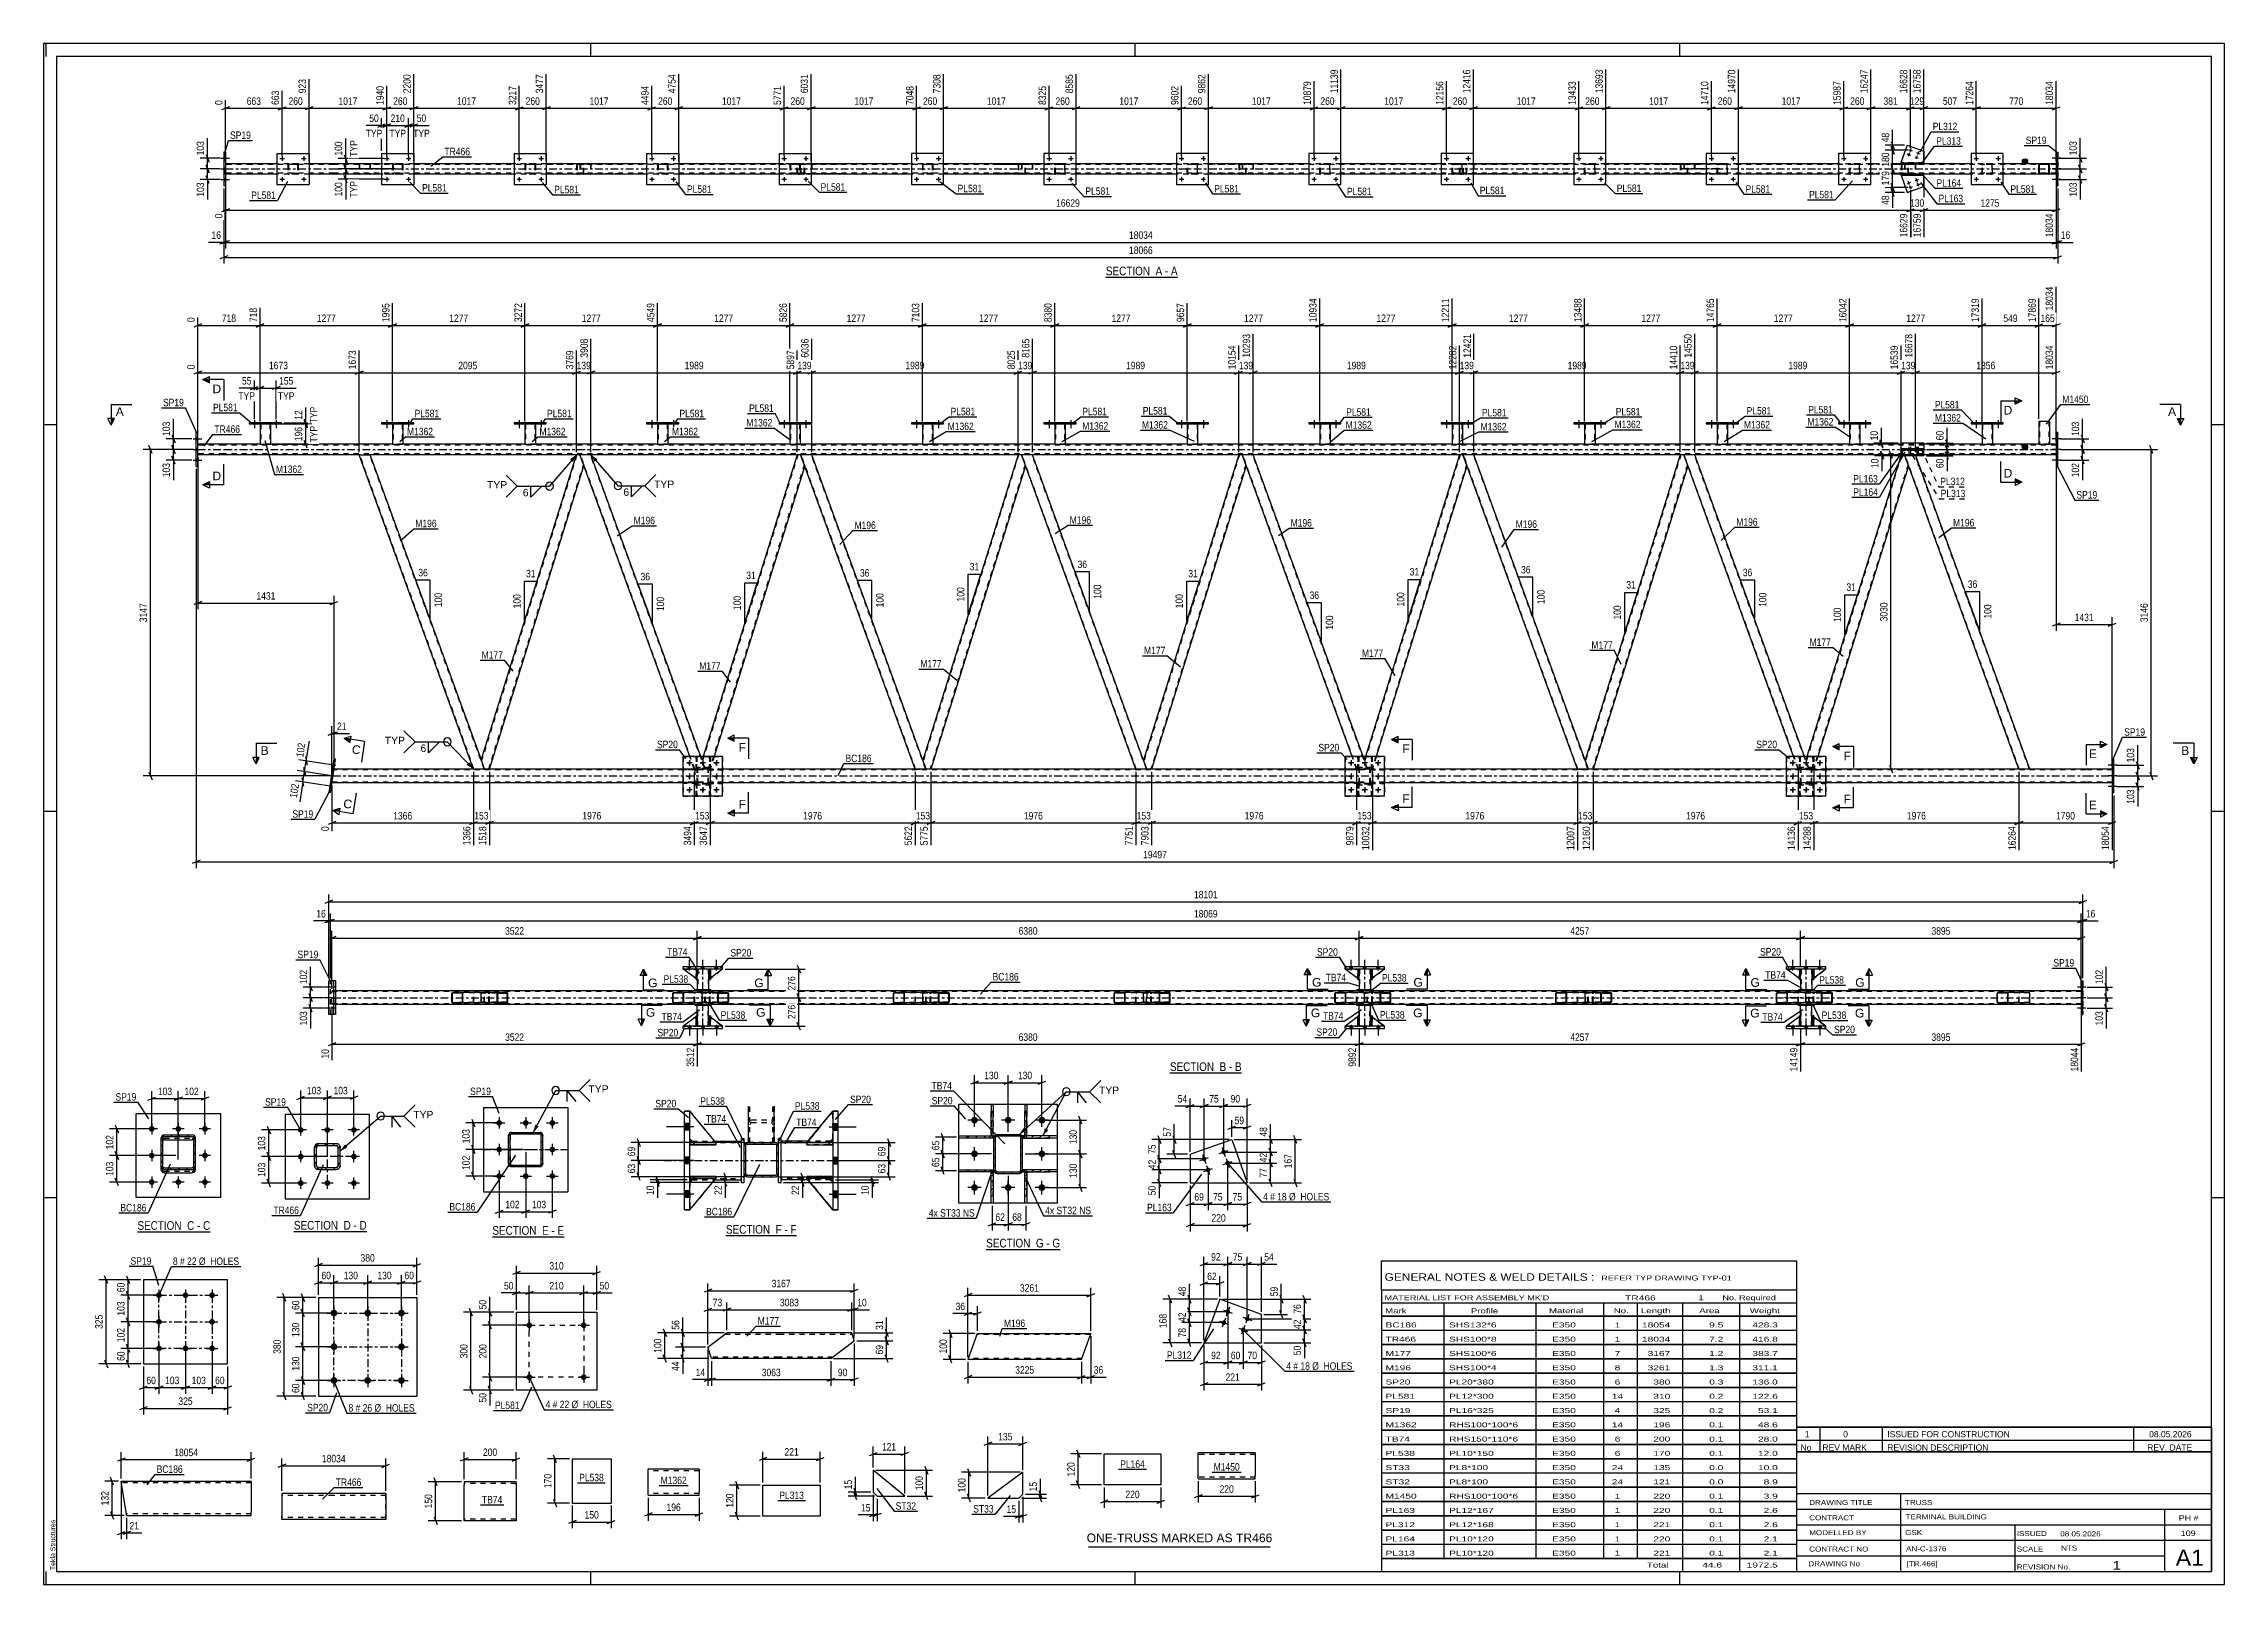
# Paper-space layout 'Layout1' of a CAD drawing. Header units: millimetres. Extents: x 0 to 841, y 0 to 594.
# The model-space entities are those that its viewports show. They can reach past a viewport. Long polylines and large blocks are cut down to what shows.
import ezdxf

# ---------------------------------------------------------------- set-up
doc = ezdxf.new("R2010")
doc.units = ezdxf.units.MM
doc.linetypes.add('DXK_LINE_DOT2', pattern=[3.9198, 1.9599, -1.9599])
doc.linetypes.add('DXK_LINE_DOT3', pattern=[5.9187, 2.979, -0.9799, 0.9799, -0.9799])
doc.layers.add('Viewport layer', color=7, linetype='Continuous', plot=False)
doc.styles.add('Arial', font='ARIAL.TTF', dxfattribs={"height": 0.2})
doc.styles.add('Arial Narrow', font='ARIALN.TTF', dxfattribs={"height": 0.2})

# ---------------------------------------------------------------- blocks, each defined once
blk = doc.blocks.new('Unknown-318887585-18 - 7377')
at = {"color": 6, "linetype": 'Continuous'}
blk.add_line((96.52, 136.02), (124.59, 136.02), dxfattribs=at)
at = {"color": 0, "linetype": 'Continuous'}
blk.add_wipeout([(114.63, 136.77), (114.63, 140.27), (96.52, 140.27), (96.52, 136.77)], dxfattribs=at)
blk.add_wipeout([(118.45, 136.77), (118.45, 140.27), (115.68, 140.27), (115.68, 136.77)], dxfattribs=at)
at = {"color": 7, "linetype": 'Continuous', "style": 'Arial Narrow'}
blk.add_text('SECTION ', height=3.34, dxfattribs=at).set_placement((96.52, 136.77))
at = {"color": 0, "linetype": 'Continuous'}
blk.add_wipeout([(120.77, 136.77), (120.77, 140.27), (119.5, 140.27), (119.5, 136.77)], dxfattribs=at)
blk.add_wipeout([(124.59, 136.77), (124.59, 140.27), (121.82, 140.27), (121.82, 136.77)], dxfattribs=at)
at = {"color": 7, "linetype": 'Continuous', "style": 'Arial Narrow'}
for s, p in [('D', (115.68, 136.77)), ('-', (119.5, 136.77)), ('D', (121.82, 136.77))]:
    blk.add_text(s, height=3.34, dxfattribs=at).set_placement(p)
blk = doc.blocks.new('Unknown-318887585-1133 - 12244')
at = {"color": 5, "linetype": 'Continuous'}
for p, q in [((841, 594), (0, 594)), ((0, 594), (0, 0)), ((1, 589), (1, 594)), ((836, 589), (5, 589)), ((5, 589), (5, 5)), ((211, 589), (211, 594)), ((421, 589), (421, 594)), ((631, 589), (631, 594)), ((836, 5), (836, 589)), ((841, 0), (841, 594)), ((5, 447), (0, 447)), ((841, 447), (836, 447)), ((5, 298), (0, 298)), ((841, 298), (836, 298)), ((5, 149), (0, 149)), ((841, 149), (836, 149)), ((0, 0), (841, 0)), ((1, 0), (1, 5)), ((5, 5), (836, 5)), ((211, 0), (211, 5)), ((421, 0), (421, 5)), ((631, 0), (631, 5))]:
    blk.add_line(p, q, dxfattribs=at)
at = {"color": 174, "linetype": 'Continuous', "style": 'Arial'}
blk.add_text('Tekla Structures', height=1.9102, rotation=90, dxfattribs=at).set_placement((4.5, 5.5))
blk = doc.blocks.new('Unknown-318887585-11 - 5449')
at = {"color": 6, "linetype": 'Continuous'}
blk.add_line((409.66, 503.94), (437.3, 503.94), dxfattribs=at)
at = {"color": 0, "linetype": 'Continuous'}
blk.add_wipeout([(427.77, 504.69), (427.77, 508.19), (409.66, 508.19), (409.66, 504.69)], dxfattribs=at)
blk.add_wipeout([(431.37, 504.69), (431.37, 508.19), (428.82, 508.19), (428.82, 504.69)], dxfattribs=at)
at = {"color": 7, "linetype": 'Continuous', "style": 'Arial Narrow'}
blk.add_text('SECTION ', height=3.34, dxfattribs=at).set_placement((409.66, 504.69))
at = {"color": 0, "linetype": 'Continuous'}
blk.add_wipeout([(433.7, 504.69), (433.7, 508.19), (432.42, 508.19), (432.42, 504.69)], dxfattribs=at)
blk.add_wipeout([(437.3, 504.69), (437.3, 508.19), (434.75, 508.19), (434.75, 504.69)], dxfattribs=at)
at = {"color": 7, "linetype": 'Continuous', "style": 'Arial Narrow'}
for s, p in [('A', (428.82, 504.69)), ('-', (432.42, 504.69)), ('A', (434.75, 504.69))]:
    blk.add_text(s, height=3.34, dxfattribs=at).set_placement(p)
blk = doc.blocks.new('Unknown-318887585-12 - 3094')
at = {"color": 6, "linetype": 'Continuous'}
blk.add_line((434.36, 197.17), (462, 197.17), dxfattribs=at)
at = {"color": 0, "linetype": 'Continuous'}
blk.add_wipeout([(452.46, 197.92), (452.46, 201.42), (434.36, 201.42), (434.36, 197.92)], dxfattribs=at)
blk.add_wipeout([(456.07, 197.92), (456.07, 201.42), (453.51, 201.42), (453.51, 197.92)], dxfattribs=at)
at = {"color": 7, "linetype": 'Continuous', "style": 'Arial Narrow'}
blk.add_text('SECTION ', height=3.34, dxfattribs=at).set_placement((434.36, 197.92))
at = {"color": 0, "linetype": 'Continuous'}
blk.add_wipeout([(458.4, 197.92), (458.4, 201.42), (457.12, 201.42), (457.12, 197.92)], dxfattribs=at)
blk.add_wipeout([(462, 197.92), (462, 201.42), (459.45, 201.42), (459.45, 197.92)], dxfattribs=at)
at = {"color": 7, "linetype": 'Continuous', "style": 'Arial Narrow'}
for s, p in [('B', (453.51, 197.92)), ('-', (457.12, 197.92)), ('B', (459.45, 197.92))]:
    blk.add_text(s, height=3.34, dxfattribs=at).set_placement(p)
blk = doc.blocks.new('Unknown-318887585-13 - 11157')
at = {"color": 6, "linetype": 'Continuous'}
blk.add_line((36.18, 135.93), (64.25, 135.93), dxfattribs=at)
at = {"color": 0, "linetype": 'Continuous'}
blk.add_wipeout([(54.29, 136.68), (54.29, 140.18), (36.18, 140.18), (36.18, 136.68)], dxfattribs=at)
blk.add_wipeout([(58.1, 136.68), (58.1, 140.18), (55.34, 140.18), (55.34, 136.68)], dxfattribs=at)
at = {"color": 7, "linetype": 'Continuous', "style": 'Arial Narrow'}
blk.add_text('SECTION ', height=3.34, dxfattribs=at).set_placement((36.18, 136.68))
at = {"color": 0, "linetype": 'Continuous'}
blk.add_wipeout([(60.43, 136.68), (60.43, 140.18), (59.15, 140.18), (59.15, 136.68)], dxfattribs=at)
blk.add_wipeout([(64.25, 136.68), (64.25, 140.18), (61.48, 140.18), (61.48, 136.68)], dxfattribs=at)
at = {"color": 7, "linetype": 'Continuous', "style": 'Arial Narrow'}
for s, p in [('C', (55.34, 136.68)), ('-', (59.15, 136.68)), ('C', (61.48, 136.68))]:
    blk.add_text(s, height=3.34, dxfattribs=at).set_placement(p)
blk = doc.blocks.new('Unknown-318887585-16 - 6836')
at = {"color": 6, "linetype": 'Continuous'}
blk.add_line((263.15, 134.44), (290.36, 134.44), dxfattribs=at)
at = {"color": 0, "linetype": 'Continuous'}
blk.add_wipeout([(281.26, 135.19), (281.26, 138.69), (263.15, 138.69), (263.15, 135.19)], dxfattribs=at)
blk.add_wipeout([(284.65, 135.19), (284.65, 138.69), (282.31, 138.69), (282.31, 135.19)], dxfattribs=at)
at = {"color": 7, "linetype": 'Continuous', "style": 'Arial Narrow'}
blk.add_text('SECTION ', height=3.34, dxfattribs=at).set_placement((263.15, 135.19))
at = {"color": 0, "linetype": 'Continuous'}
blk.add_wipeout([(286.97, 135.19), (286.97, 138.69), (285.7, 138.69), (285.7, 135.19)], dxfattribs=at)
blk.add_wipeout([(290.36, 135.19), (290.36, 138.69), (288.02, 138.69), (288.02, 135.19)], dxfattribs=at)
at = {"color": 7, "linetype": 'Continuous', "style": 'Arial Narrow'}
for s, p in [('F', (282.31, 135.19)), ('-', (285.7, 135.19)), ('F', (288.02, 135.19))]:
    blk.add_text(s, height=3.34, dxfattribs=at).set_placement(p)
blk = doc.blocks.new('Unknown-318887585-17 - 6443')
at = {"color": 6, "linetype": 'Continuous'}
blk.add_line((363.52, 129.15), (392.02, 129.15), dxfattribs=at)
at = {"color": 0, "linetype": 'Continuous'}
blk.add_wipeout([(381.63, 129.9), (381.63, 133.4), (363.52, 133.4), (363.52, 129.9)], dxfattribs=at)
blk.add_wipeout([(385.66, 129.9), (385.66, 133.4), (382.68, 133.4), (382.68, 129.9)], dxfattribs=at)
at = {"color": 7, "linetype": 'Continuous', "style": 'Arial Narrow'}
blk.add_text('SECTION ', height=3.34, dxfattribs=at).set_placement((363.52, 129.9))
at = {"color": 0, "linetype": 'Continuous'}
blk.add_wipeout([(387.99, 129.9), (387.99, 133.4), (386.71, 133.4), (386.71, 129.9)], dxfattribs=at)
blk.add_wipeout([(392.02, 129.9), (392.02, 133.4), (389.04, 133.4), (389.04, 129.9)], dxfattribs=at)
at = {"color": 7, "linetype": 'Continuous', "style": 'Arial Narrow'}
for s, p in [('G', (382.68, 129.9)), ('-', (386.71, 129.9)), ('G', (389.04, 129.9))]:
    blk.add_text(s, height=3.34, dxfattribs=at).set_placement(p)
blk = doc.blocks.new('Unknown-318887585-19 - 11353')
at = {"color": 6, "linetype": 'Continuous'}
blk.add_line((173.06, 134.02), (200.7, 134.02), dxfattribs=at)
at = {"color": 0, "linetype": 'Continuous'}
blk.add_wipeout([(191.16, 134.77), (191.16, 138.27), (173.06, 138.27), (173.06, 134.77)], dxfattribs=at)
blk.add_wipeout([(194.77, 134.77), (194.77, 138.27), (192.21, 138.27), (192.21, 134.77)], dxfattribs=at)
at = {"color": 7, "linetype": 'Continuous', "style": 'Arial Narrow'}
blk.add_text('SECTION ', height=3.34, dxfattribs=at).set_placement((173.06, 134.77))
at = {"color": 0, "linetype": 'Continuous'}
blk.add_wipeout([(197.1, 134.77), (197.1, 138.27), (195.82, 138.27), (195.82, 134.77)], dxfattribs=at)
blk.add_wipeout([(200.7, 134.77), (200.7, 138.27), (198.15, 138.27), (198.15, 134.77)], dxfattribs=at)
at = {"color": 7, "linetype": 'Continuous', "style": 'Arial Narrow'}
for s, p in [('E', (192.21, 134.77)), ('-', (195.82, 134.77)), ('E', (198.15, 134.77))]:
    blk.add_text(s, height=3.34, dxfattribs=at).set_placement(p)
blk = doc.blocks.new('Part-318887585-7653 - 7649')
at = {"color": 2, "linetype": 'Continuous'}
for p, q in [((467.25, 50.73), (445.24, 50.73)), ((445.24, 40.82), (445.24, 50.73)), ((467.25, 50.73), (467.25, 41.93)), ((445.24, 40.82), (445.24, 40.73)), ((445.24, 40.73), (467.25, 40.73)), ((467.25, 40.73), (467.25, 41.93))]:
    blk.add_line(p, q, dxfattribs=at)
at = {"color": 7, "linetype": 'DXK_LINE_DOT2'}
for p, q in [((467.25, 50.13), (445.24, 50.13)), ((445.24, 41.33), (445.24, 41.38)), ((467.25, 41.33), (445.24, 41.33)), ((467.25, 41.38), (467.25, 41.7)), ((467.25, 41.33), (467.25, 41.38))]:
    blk.add_line(p, q, dxfattribs=at)
blk = doc.blocks.new('Bolt-318887585-2644 - 2610')
at = {"linetype": 'Continuous'}
for points in [[(111.97, 105.91, -1), (111.97, 103.31, -1)], [(124.97, 105.91, -1), (124.97, 103.31, -1)], [(137.97, 105.91, -1), (137.97, 103.31, -1)], [(111.97, 92.91, -1), (111.97, 90.31, -1)], [(137.97, 92.91, -1), (137.97, 90.31, -1)], [(111.97, 79.91, -1), (111.97, 77.31, -1)], [(124.97, 79.91, -1), (124.97, 77.31, -1)], [(137.97, 79.91, -1), (137.97, 77.31, -1)]]:
    blk.add_hatch(color=1, dxfattribs=at).paths.add_polyline_path(points)
at = {"color": 1, "linetype": 'Continuous'}
for p, q in [((109.37, 104.61), (114.57, 104.61)), ((111.97, 107.21), (111.97, 102.01)), ((122.37, 104.61), (127.57, 104.61)), ((124.97, 107.21), (124.97, 102.01)), ((135.37, 104.61), (140.57, 104.61)), ((137.97, 107.21), (137.97, 102.01)), ((111.97, 94.21), (111.97, 89.01)), ((137.97, 94.21), (137.97, 89.01)), ((109.37, 91.61), (114.57, 91.61)), ((135.37, 91.61), (140.57, 91.61)), ((109.37, 78.61), (114.57, 78.61)), ((111.97, 81.21), (111.97, 76.01)), ((122.37, 78.61), (127.57, 78.61)), ((124.97, 81.21), (124.97, 76.01)), ((135.37, 78.61), (140.57, 78.61)), ((137.97, 81.21), (137.97, 76.01))]:
    blk.add_line(p, q, dxfattribs=at)
blk = doc.blocks.new('Part-318887585-2659 - 2610')
at = {"color": 2, "linetype": 'Continuous'}
for p, q in [((105.97, 110.61), (105.97, 72.61)), ((105.97, 110.61), (143.97, 110.61)), ((143.97, 110.61), (143.97, 72.61)), ((105.97, 72.61), (143.97, 72.61))]:
    blk.add_line(p, q, dxfattribs=at)
blk = doc.blocks.new('Part-318887585-7411 - 7377')
at = {"color": 2, "linetype": 'Continuous'}
for p, q in [((125.67, 181.19), (93.17, 181.19)), ((93.17, 181.19), (93.17, 148.69)), ((125.67, 148.69), (125.67, 181.19)), ((93.17, 148.69), (125.67, 148.69))]:
    blk.add_line(p, q, dxfattribs=at)
blk = doc.blocks.new('Bolt-318887585-7487 - 7377')
at = {"linetype": 'Continuous'}
for points in [[(99.17, 174.09, -1), (99.17, 176.29, -1)], [(109.42, 174.09, -1), (109.42, 176.29, -1)], [(119.67, 174.09, -1), (119.67, 176.29, -1)], [(99.17, 163.84, -1), (99.17, 166.04, -1)], [(119.67, 163.84, -1), (119.67, 166.04, -1)], [(99.17, 153.59, -1), (99.17, 155.79, -1)], [(109.42, 153.59, -1), (109.42, 155.79, -1)], [(119.67, 153.59, -1), (119.67, 155.79, -1)]]:
    blk.add_hatch(color=1, dxfattribs=at).paths.add_polyline_path(points)
at = {"color": 1, "linetype": 'Continuous'}
for p, q in [((99.17, 172.99), (99.17, 177.39)), ((109.42, 172.99), (109.42, 177.39)), ((119.67, 172.99), (119.67, 177.39)), ((101.37, 175.19), (96.97, 175.19)), ((111.62, 175.19), (107.22, 175.19)), ((121.87, 175.19), (117.47, 175.19)), ((101.37, 164.94), (96.97, 164.94)), ((99.17, 162.74), (99.17, 167.14)), ((121.87, 164.94), (117.47, 164.94)), ((119.67, 162.74), (119.67, 167.14)), ((101.37, 154.69), (96.97, 154.69)), ((99.17, 152.49), (99.17, 156.89)), ((111.62, 154.69), (107.22, 154.69)), ((109.42, 152.49), (109.42, 156.89)), ((121.87, 154.69), (117.47, 154.69)), ((119.67, 152.49), (119.67, 156.89))]:
    blk.add_line(p, q, dxfattribs=at)
blk = doc.blocks.new('Part-318887585-7530 - 7377')
at = {"linetype": 'Continuous'}
h = blk.add_hatch(dxfattribs=at)
h.set_pattern_fill('', scale=0.7, style=0, pattern_type=0)
h.set_pattern_definition([(45, (106.0211, 169.9381), (-1.57154, 1.57154), [])])
h.paths.add_polyline_path([(112.82, 169.94), (106.02, 169.94), (105.41, 169.82), (104.89, 169.47), (104.54, 168.95), (104.42, 168.34), (104.42, 161.54), (104.54, 160.93), (104.89, 160.41), (105.41, 160.06), (106.02, 159.94), (112.82, 159.94), (113.43, 160.06), (113.95, 160.41), (114.3, 160.93), (114.42, 161.54), (114.42, 168.34), (114.3, 168.95), (113.95, 169.47), (113.43, 169.82)])
h.paths.add_polyline_path([(113.56, 168.64), (113.62, 168.34), (113.62, 161.54), (113.56, 161.23), (113.39, 160.97), (113.13, 160.8), (112.82, 160.74), (106.02, 160.74), (105.71, 160.8), (105.46, 160.97), (105.28, 161.23), (105.22, 161.54), (105.22, 168.34), (105.28, 168.64), (105.46, 168.9), (105.71, 169.08), (106.02, 169.14), (112.82, 169.14), (113.13, 169.08), (113.39, 168.9)])
at = {"color": 7, "linetype": 'DXK_LINE_DOT2'}
for p, q in [((104.42, 168.34), (104.54, 168.95)), ((104.42, 161.54), (104.42, 168.34)), ((105.28, 168.64), (105.22, 168.34)), ((105.22, 161.54), (105.22, 168.34)), ((105.41, 169.82), (106.02, 169.94)), ((106.02, 169.14), (105.71, 169.08)), ((106.02, 169.94), (112.82, 169.94)), ((106.02, 169.14), (112.82, 169.14)), ((112.82, 169.94), (113.43, 169.82)), ((113.13, 169.08), (112.82, 169.14)), ((113.62, 168.34), (113.56, 168.64)), ((113.62, 161.54), (113.62, 168.34)), ((114.3, 168.95), (114.42, 168.34)), ((114.42, 161.54), (114.42, 168.34)), ((104.54, 160.93), (104.42, 161.54)), ((105.22, 161.54), (105.28, 161.23)), ((106.02, 159.94), (105.41, 160.06)), ((105.71, 160.8), (106.02, 160.74)), ((106.02, 160.74), (112.82, 160.74)), ((106.02, 159.94), (112.82, 159.94)), ((112.82, 160.74), (113.13, 160.8)), ((113.43, 160.06), (112.82, 159.94)), ((113.56, 161.23), (113.62, 161.54)), ((114.42, 161.54), (114.3, 160.93))]:
    blk.add_line(p, q, dxfattribs=at)
at = {"color": 2, "linetype": 'Continuous'}
for p, q in [((104.54, 168.95), (104.42, 168.34)), ((104.42, 161.54), (104.42, 168.34)), ((105.22, 168.34), (105.28, 168.64)), ((105.22, 161.54), (105.22, 168.34)), ((106.02, 169.94), (105.41, 169.82)), ((105.71, 169.08), (106.02, 169.14)), ((106.02, 169.94), (112.82, 169.94)), ((106.02, 169.14), (112.82, 169.14)), ((113.43, 169.82), (112.82, 169.94)), ((112.82, 169.14), (113.13, 169.08)), ((113.56, 168.64), (113.62, 168.34)), ((113.62, 161.54), (113.62, 168.34)), ((114.42, 168.34), (114.3, 168.95)), ((114.42, 161.54), (114.42, 168.34)), ((104.42, 161.54), (104.54, 160.93)), ((105.28, 161.23), (105.22, 161.54)), ((105.41, 160.06), (106.02, 159.94)), ((106.02, 160.74), (105.71, 160.8)), ((106.02, 160.74), (112.82, 160.74)), ((106.02, 159.94), (112.82, 159.94)), ((113.13, 160.8), (112.82, 160.74)), ((112.82, 159.94), (113.43, 160.06)), ((113.62, 161.54), (113.56, 161.23)), ((114.3, 160.93), (114.42, 161.54))]:
    blk.add_line(p, q, dxfattribs=at)
at = {"color": 7, "linetype": 'DXK_LINE_DOT3'}
for p, q in [((109.42, 154.94), (109.42, 174.94)), ((119.42, 164.94), (99.42, 164.94))]:
    blk.add_line(p, q, dxfattribs=at)
at = {"color": 7, "linetype": 'DXK_LINE_DOT2'}
for centre, radius, start, end in [((106.02, 168.34), 1.6, 112.5, 157.5), ((106.02, 168.34), 0.8, 112.5, 157.5), ((112.82, 168.34), 0.8, 22.5, 67.5), ((112.82, 168.34), 1.6, 22.5, 67.5), ((106.02, 161.54), 1.6, 202.5, 247.5), ((106.02, 161.54), 0.8, 202.5, 247.5), ((112.82, 161.54), 0.8, 292.5, 337.5), ((112.82, 161.54), 1.6, 292.5, 337.5)]:
    blk.add_arc(centre, radius, start, end, dxfattribs=at)
at = {"color": 2, "linetype": 'Continuous'}
for centre, radius, start, end in [((106.02, 168.34), 1.6, 112.5, 157.5), ((106.02, 168.34), 0.8, 112.5, 157.5), ((112.82, 168.34), 0.8, 22.5, 67.5), ((112.82, 168.34), 1.6, 22.5, 67.5), ((106.02, 161.54), 1.6, 202.5, 247.5), ((106.02, 161.54), 0.8, 202.5, 247.5), ((112.82, 161.54), 0.8, 292.5, 337.5), ((112.82, 161.54), 1.6, 292.5, 337.5)]:
    blk.add_arc(centre, radius, start, end, dxfattribs=at)
blk = doc.blocks.new('Bolt-318887585-5456 - 5449')
at = {"linetype": 'Continuous'}
for points in [[(718.99, 540.1, -1), (719.67, 540.34, -1)], [(719.59, 538.41, -1), (720.27, 538.65, -1)], [(722.01, 541.17, -1), (722.69, 541.41, -1)], [(722.61, 539.48, -1), (723.29, 539.72, -1)]]:
    blk.add_hatch(color=1, dxfattribs=at).paths.add_polyline_path(points)
at = {"color": 1, "linetype": 'Continuous'}
for p, q in [((720.01, 540.46), (718.65, 539.98)), ((719.57, 539.54), (719.09, 540.9)), ((720.61, 538.77), (719.25, 538.29)), ((720.17, 537.85), (719.69, 539.21)), ((723.03, 541.53), (721.67, 541.05)), ((722.59, 540.61), (722.11, 541.97)), ((723.63, 539.84), (722.27, 539.36)), ((723.19, 538.92), (722.71, 540.28))]:
    blk.add_line(p, q, dxfattribs=at)
blk = doc.blocks.new('Bolt-318887585-5681 - 5449')
at = {"linetype": 'Continuous'}
for points in [[(776.75, 549.35), (776.75, 550.23), (776.11, 550.23), (776.11, 549.35)], [(776.75, 549.35), (776.75, 550.23), (776.11, 550.23), (776.11, 549.35)], [(776.75, 549.35), (776.75, 550.23), (776.11, 550.23), (776.11, 549.35)], [(776.75, 545.25), (776.75, 546.13), (776.11, 546.13), (776.11, 545.25)], [(776.75, 545.25), (776.75, 546.13), (776.11, 546.13), (776.11, 545.25)], [(776.75, 541.15), (776.75, 542.03), (776.11, 542.03), (776.11, 541.15)], [(776.75, 541.15), (776.75, 542.03), (776.11, 542.03), (776.11, 541.15)], [(776.75, 541.15), (776.75, 542.03), (776.11, 542.03), (776.11, 541.15)]]:
    blk.add_hatch(color=1, dxfattribs=at).paths.add_polyline_path(points)
at = {"color": 1, "linetype": 'Continuous'}
for p, q in [((777.91, 549.79), (774.59, 549.79)), ((777.91, 549.79), (774.59, 549.79)), ((777.91, 549.79), (774.59, 549.79)), ((776.75, 550.23), (776.11, 550.23)), ((776.75, 550.23), (776.11, 550.23)), ((776.75, 550.23), (776.11, 550.23)), ((776.75, 549.35), (776.11, 549.35)), ((776.75, 549.35), (776.11, 549.35)), ((776.75, 549.35), (776.11, 549.35)), ((777.91, 545.69), (774.59, 545.69)), ((777.91, 545.69), (774.59, 545.69)), ((777.91, 541.59), (774.59, 541.59)), ((777.91, 541.59), (774.59, 541.59)), ((777.91, 541.59), (774.59, 541.59)), ((776.75, 546.13), (776.11, 546.13)), ((776.75, 546.13), (776.11, 546.13)), ((776.75, 545.25), (776.11, 545.25)), ((776.75, 545.25), (776.11, 545.25)), ((776.75, 542.03), (776.11, 542.03)), ((776.75, 542.03), (776.11, 542.03)), ((776.75, 542.03), (776.11, 542.03)), ((776.75, 541.15), (776.11, 541.15)), ((776.75, 541.15), (776.11, 541.15)), ((776.75, 541.15), (776.11, 541.15))]:
    blk.add_line(p, q, dxfattribs=at)
blk = doc.blocks.new('Part-318887585-5472 - 5449')
at = {"color": 2, "linetype": 'Continuous'}
for p, q in [((718.68, 554.83), (716.2, 548.09)), ((718.68, 554.83), (725.06, 552.48)), ((725.06, 552.48), (725.06, 548.09))]:
    blk.add_line(p, q, dxfattribs=at)
at = {"color": 7, "linetype": 'DXK_LINE_DOT2'}
blk.add_line((725.06, 548.09), (716.2, 548.09), dxfattribs=at)
blk = doc.blocks.new('Bolt-318887585-5467 - 5449')
at = {"linetype": 'Continuous'}
for points in [[(719.6, 551.08, -1), (718.93, 551.33, -1)], [(720.22, 552.77, -1), (719.55, 553.02, -1)], [(722.61, 549.98, -1), (721.93, 550.23, -1)], [(723.23, 551.67, -1), (722.55, 551.92, -1)]]:
    blk.add_hatch(color=1, dxfattribs=at).paths.add_polyline_path(points)
at = {"color": 1, "linetype": 'Continuous'}
for p, q in [((718.59, 551.45), (719.94, 550.96)), ((719.51, 551.88), (719.02, 550.53)), ((719.21, 553.14), (720.56, 552.65)), ((720.13, 553.57), (719.64, 552.22)), ((721.59, 550.35), (722.94, 549.85)), ((722.52, 550.78), (722.02, 549.43)), ((722.21, 552.04), (723.57, 551.54)), ((723.14, 552.47), (722.64, 551.12))]:
    blk.add_line(p, q, dxfattribs=at)
blk = doc.blocks.new('Bolt-318887585-5515 - 5449')
at = {"linetype": 'Continuous'}
for points in [[(541.44, 541.69, -1), (540.56, 541.69, -1)], [(549.84, 541.69, -1), (548.96, 541.69, -1)]]:
    blk.add_hatch(color=1, dxfattribs=at).paths.add_polyline_path(points)
at = {"color": 1, "linetype": 'Continuous'}
for p, q in [((540.12, 541.69), (541.88, 541.69)), ((541, 542.57), (541, 540.81)), ((548.52, 541.69), (550.28, 541.69)), ((549.4, 542.57), (549.4, 540.81))]:
    blk.add_line(p, q, dxfattribs=at)
blk = doc.blocks.new('Part-318887585-5455 - 5449')
at = {"color": 2, "linetype": 'Continuous'}
for p, q in [((755.73, 551.69), (743.33, 551.69)), ((743.33, 551.69), (743.33, 539.69)), ((755.73, 539.69), (755.73, 551.69)), ((743.33, 539.69), (755.73, 539.69))]:
    blk.add_line(p, q, dxfattribs=at)
blk = doc.blocks.new('Part-318887585-5461 - 5449')
at = {"color": 2, "linetype": 'Continuous'}
for p, q in [((725.11, 543.69), (716.33, 543.69)), ((716.33, 543.29), (716.33, 543.69)), ((716.33, 543.29), (725.11, 543.29)), ((725.11, 543.29), (725.11, 543.69))]:
    blk.add_line(p, q, dxfattribs=at)
blk = doc.blocks.new('Part-318887585-5466 - 5449')
at = {"color": 2, "linetype": 'Continuous'}
for p, q in [((716.33, 543.29), (718.7, 536.61)), ((718.7, 536.61), (725.11, 538.88)), ((725.11, 538.88), (725.11, 543.29))]:
    blk.add_line(p, q, dxfattribs=at)
at = {"color": 7, "linetype": 'DXK_LINE_DOT2'}
blk.add_line((725.11, 543.29), (716.33, 543.29), dxfattribs=at)
blk = doc.blocks.new('Part-318887585-5541 - 5449')
at = {"color": 7, "linetype": 'DXK_LINE_DOT2'}
for p, q in [((236.72, 547.21), (236.76, 547.4)), ((236.76, 547.4), (236.72, 547.21)), ((236.72, 547.21), (236.72, 544.17)), ((236.96, 547.21), (236.98, 547.3)), ((236.96, 547.21), (236.96, 544.17)), ((236.98, 547.3), (237.03, 547.38)), ((237.02, 547.66), (237.2, 547.69)), ((237.2, 547.69), (237.02, 547.66)), ((237.03, 547.38), (237.11, 547.43)), ((237.11, 547.43), (237.2, 547.45)), ((240.24, 547.69), (237.2, 547.69)), ((240.24, 547.45), (237.2, 547.45)), ((240.24, 547.69), (240.43, 547.66)), ((240.43, 547.66), (240.24, 547.69)), ((240.24, 547.45), (240.33, 547.43)), ((240.33, 547.43), (240.41, 547.38)), ((240.41, 547.38), (240.46, 547.3)), ((240.46, 547.3), (240.48, 547.21)), ((240.48, 547.21), (240.48, 544.17)), ((240.69, 547.4), (240.72, 547.21)), ((240.72, 547.21), (240.69, 547.4)), ((240.72, 547.21), (240.72, 544.17)), ((236.76, 543.99), (236.72, 544.17)), ((236.72, 544.17), (236.76, 543.99)), ((236.98, 544.08), (236.96, 544.17)), ((237.03, 544), (236.98, 544.08)), ((237.2, 543.69), (237.02, 543.73)), ((237.02, 543.73), (237.2, 543.69)), ((237.11, 543.95), (237.03, 544)), ((237.2, 543.93), (237.11, 543.95)), ((240.24, 543.93), (237.2, 543.93)), ((240.24, 543.69), (237.2, 543.69)), ((240.33, 543.95), (240.24, 543.93)), ((240.43, 543.73), (240.24, 543.69)), ((240.24, 543.69), (240.43, 543.73)), ((240.41, 544), (240.33, 543.95)), ((240.46, 544.08), (240.41, 544)), ((240.48, 544.17), (240.46, 544.08)), ((240.72, 544.17), (240.69, 543.99)), ((240.69, 543.99), (240.72, 544.17))]:
    blk.add_line(p, q, dxfattribs=at)
at = {"color": 7, "linetype": 'DXK_LINE_DOT3'}
blk.add_line((238.72, 545.69), (238.72, 545.69), dxfattribs=at)
at = {"color": 7, "linetype": 'DXK_LINE_DOT2'}
for centre, start, end in [((237.2, 547.21), 112.5, 157.5), ((237.2, 547.21), 112.5, 157.5), ((240.24, 547.21), 22.5, 67.5), ((240.24, 547.21), 22.5, 67.5), ((237.2, 544.17), 202.5, 247.5), ((237.2, 544.17), 202.5, 247.5), ((240.24, 544.17), 292.5, 337.5), ((240.24, 544.17), 292.5, 337.5)]:
    blk.add_arc(centre, 0.48, start, end, dxfattribs=at)
blk = doc.blocks.new('Part-318887585-5553 - 5449')
at = {"color": 7, "linetype": 'DXK_LINE_DOT2'}
for p, q in [((338.88, 547.21), (338.92, 547.4)), ((338.92, 547.4), (338.88, 547.21)), ((338.88, 547.21), (338.88, 544.17)), ((339.12, 547.21), (339.14, 547.3)), ((339.12, 547.21), (339.12, 544.17)), ((339.14, 547.3), (339.19, 547.38)), ((339.18, 547.66), (339.36, 547.69)), ((339.36, 547.69), (339.18, 547.66)), ((339.19, 547.38), (339.27, 547.43)), ((339.27, 547.43), (339.36, 547.45)), ((342.4, 547.69), (339.36, 547.69)), ((342.4, 547.45), (339.36, 547.45)), ((342.4, 547.69), (342.59, 547.66)), ((342.59, 547.66), (342.4, 547.69)), ((342.4, 547.45), (342.49, 547.43)), ((342.49, 547.43), (342.57, 547.38)), ((342.57, 547.38), (342.62, 547.3)), ((342.62, 547.3), (342.64, 547.21)), ((342.64, 547.21), (342.64, 544.17)), ((342.85, 547.4), (342.88, 547.21)), ((342.88, 547.21), (342.85, 547.4)), ((342.88, 547.21), (342.88, 544.17)), ((338.92, 543.99), (338.88, 544.17)), ((338.88, 544.17), (338.92, 543.99)), ((339.14, 544.08), (339.12, 544.17)), ((339.19, 544), (339.14, 544.08)), ((339.36, 543.69), (339.18, 543.73)), ((339.18, 543.73), (339.36, 543.69)), ((339.27, 543.95), (339.19, 544)), ((339.36, 543.93), (339.27, 543.95)), ((342.4, 543.93), (339.36, 543.93)), ((342.4, 543.69), (339.36, 543.69)), ((342.49, 543.95), (342.4, 543.93)), ((342.59, 543.73), (342.4, 543.69)), ((342.4, 543.69), (342.59, 543.73)), ((342.57, 544), (342.49, 543.95)), ((342.62, 544.08), (342.57, 544)), ((342.64, 544.17), (342.62, 544.08)), ((342.88, 544.17), (342.85, 543.99)), ((342.85, 543.99), (342.88, 544.17))]:
    blk.add_line(p, q, dxfattribs=at)
at = {"color": 7, "linetype": 'DXK_LINE_DOT3'}
blk.add_line((340.88, 545.69), (340.88, 545.69), dxfattribs=at)
at = {"color": 7, "linetype": 'DXK_LINE_DOT2'}
for centre, start, end in [((339.36, 547.21), 112.5, 157.5), ((339.36, 547.21), 112.5, 157.5), ((342.4, 547.21), 22.5, 67.5), ((342.4, 547.21), 22.5, 67.5), ((339.36, 544.17), 202.5, 247.5), ((339.36, 544.17), 202.5, 247.5), ((342.4, 544.17), 292.5, 337.5), ((342.4, 544.17), 292.5, 337.5)]:
    blk.add_arc(centre, 0.48, start, end, dxfattribs=at)
blk = doc.blocks.new('Bolt-318887585-5490 - 5449')
at = {"linetype": 'Continuous'}
for points in [[(92.42, 549.69, -1), (91.54, 549.69, -1)], [(100.82, 549.69, -1), (99.94, 549.69, -1)]]:
    blk.add_hatch(color=1, dxfattribs=at).paths.add_polyline_path(points)
at = {"color": 1, "linetype": 'Continuous'}
for p, q in [((91.1, 549.69), (92.86, 549.69)), ((91.98, 550.57), (91.98, 548.81)), ((99.5, 549.69), (101.26, 549.69)), ((100.38, 550.57), (100.38, 548.81))]:
    blk.add_line(p, q, dxfattribs=at)
blk = doc.blocks.new('Bolt-318887585-5491 - 5449')
at = {"linetype": 'Continuous'}
for points in [[(92.42, 541.69, -1), (91.54, 541.69, -1)], [(100.82, 541.69, -1), (99.94, 541.69, -1)]]:
    blk.add_hatch(color=1, dxfattribs=at).paths.add_polyline_path(points)
at = {"color": 1, "linetype": 'Continuous'}
for p, q in [((91.1, 541.69), (92.86, 541.69)), ((91.98, 542.57), (91.98, 540.81)), ((99.5, 541.69), (101.26, 541.69)), ((100.38, 542.57), (100.38, 540.81))]:
    blk.add_line(p, q, dxfattribs=at)
blk = doc.blocks.new('Bolt-318887585-5492 - 5449')
at = {"linetype": 'Continuous'}
for points in [[(132.8, 549.69, -1), (131.92, 549.69, -1)], [(141.2, 549.69, -1), (140.32, 549.69, -1)]]:
    blk.add_hatch(color=1, dxfattribs=at).paths.add_polyline_path(points)
at = {"color": 1, "linetype": 'Continuous'}
for p, q in [((131.48, 549.69), (133.24, 549.69)), ((132.36, 550.57), (132.36, 548.81)), ((139.88, 549.69), (141.64, 549.69)), ((140.76, 550.57), (140.76, 548.81))]:
    blk.add_line(p, q, dxfattribs=at)
blk = doc.blocks.new('Bolt-318887585-5493 - 5449')
at = {"linetype": 'Continuous'}
for points in [[(132.8, 541.69, -1), (131.92, 541.69, -1)], [(141.2, 541.69, -1), (140.32, 541.69, -1)]]:
    blk.add_hatch(color=1, dxfattribs=at).paths.add_polyline_path(points)
at = {"color": 1, "linetype": 'Continuous'}
for p, q in [((131.48, 541.69), (133.24, 541.69)), ((132.36, 542.57), (132.36, 540.81)), ((139.88, 541.69), (141.64, 541.69)), ((140.76, 542.57), (140.76, 540.81))]:
    blk.add_line(p, q, dxfattribs=at)
blk = doc.blocks.new('Part-318887585-5558 - 5449')
at = {"color": 2, "linetype": 'Continuous'}
for p, q in [((398.16, 551.69), (385.76, 551.69)), ((385.76, 551.69), (385.76, 539.69)), ((398.16, 539.69), (398.16, 551.69)), ((385.76, 539.69), (398.16, 539.69))]:
    blk.add_line(p, q, dxfattribs=at)
blk = doc.blocks.new('Bolt-318887585-5494 - 5449')
at = {"linetype": 'Continuous'}
for points in [[(183.88, 549.69, -1), (183, 549.69, -1)], [(192.28, 549.69, -1), (191.4, 549.69, -1)]]:
    blk.add_hatch(color=1, dxfattribs=at).paths.add_polyline_path(points)
at = {"color": 1, "linetype": 'Continuous'}
for p, q in [((182.56, 549.69), (184.32, 549.69)), ((183.44, 550.57), (183.44, 548.81)), ((190.96, 549.69), (192.72, 549.69)), ((191.84, 550.57), (191.84, 548.81))]:
    blk.add_line(p, q, dxfattribs=at)
blk = doc.blocks.new('Part-318887585-5559 - 5449')
at = {"color": 7, "linetype": 'DXK_LINE_DOT2'}
for p, q in [((389.96, 547.21), (390, 547.4)), ((390, 547.4), (389.96, 547.21)), ((389.96, 544.17), (389.96, 547.21)), ((390.2, 547.21), (390.22, 547.3)), ((390.2, 544.17), (390.2, 547.21)), ((390.22, 547.3), (390.27, 547.38)), ((390.26, 547.66), (390.44, 547.69)), ((390.44, 547.69), (390.26, 547.66)), ((390.27, 547.38), (390.35, 547.43)), ((390.35, 547.43), (390.44, 547.45)), ((393.48, 547.69), (390.44, 547.69)), ((393.48, 547.45), (390.44, 547.45)), ((393.48, 547.69), (393.67, 547.66)), ((393.67, 547.66), (393.48, 547.69)), ((393.48, 547.45), (393.58, 547.43)), ((393.58, 547.43), (393.65, 547.38)), ((393.65, 547.38), (393.71, 547.3)), ((393.71, 547.3), (393.72, 547.21)), ((393.72, 547.21), (393.72, 544.17)), ((393.93, 547.4), (393.96, 547.21)), ((393.96, 547.21), (393.93, 547.4)), ((393.96, 544.17), (393.96, 547.21)), ((390, 543.99), (389.96, 544.17)), ((389.96, 544.17), (390, 543.99)), ((390.22, 544.08), (390.2, 544.17)), ((390.27, 544), (390.22, 544.08)), ((390.44, 543.69), (390.26, 543.73)), ((390.26, 543.73), (390.44, 543.69)), ((390.35, 543.95), (390.27, 544)), ((390.44, 543.93), (390.35, 543.95)), ((393.48, 543.93), (390.44, 543.93)), ((393.48, 543.69), (390.44, 543.69)), ((393.58, 543.95), (393.48, 543.93)), ((393.67, 543.73), (393.48, 543.69)), ((393.48, 543.69), (393.67, 543.73)), ((393.65, 544), (393.58, 543.95)), ((393.71, 544.08), (393.65, 544)), ((393.72, 544.17), (393.71, 544.08)), ((393.96, 544.17), (393.93, 543.99)), ((393.93, 543.99), (393.96, 544.17))]:
    blk.add_line(p, q, dxfattribs=at)
at = {"color": 7, "linetype": 'DXK_LINE_DOT3'}
blk.add_line((391.96, 545.69), (391.96, 545.69), dxfattribs=at)
at = {"color": 7, "linetype": 'DXK_LINE_DOT2'}
for centre, start, end in [((390.44, 547.21), 112.5, 157.5), ((390.44, 547.21), 112.5, 157.5), ((393.48, 547.21), 22.5, 67.5), ((393.48, 547.21), 22.5, 67.5), ((390.44, 544.17), 202.5, 247.5), ((390.44, 544.17), 202.5, 247.5), ((393.48, 544.17), 292.5, 337.5), ((393.48, 544.17), 292.5, 337.5)]:
    blk.add_arc(centre, 0.48, start, end, dxfattribs=at)
blk = doc.blocks.new('Bolt-318887585-5495 - 5449')
at = {"linetype": 'Continuous'}
for points in [[(183.88, 541.69, -1), (183, 541.69, -1)], [(192.28, 541.69, -1), (191.4, 541.69, -1)]]:
    blk.add_hatch(color=1, dxfattribs=at).paths.add_polyline_path(points)
at = {"color": 1, "linetype": 'Continuous'}
for p, q in [((182.56, 541.69), (184.32, 541.69)), ((183.44, 542.57), (183.44, 540.81)), ((190.96, 541.69), (192.72, 541.69)), ((191.84, 542.57), (191.84, 540.81))]:
    blk.add_line(p, q, dxfattribs=at)
blk = doc.blocks.new('Bolt-318887585-5496 - 5449')
at = {"linetype": 'Continuous'}
for points in [[(234.96, 549.69, -1), (234.08, 549.69, -1)], [(243.36, 549.69, -1), (242.48, 549.69, -1)]]:
    blk.add_hatch(color=1, dxfattribs=at).paths.add_polyline_path(points)
at = {"color": 1, "linetype": 'Continuous'}
for p, q in [((233.64, 549.69), (235.4, 549.69)), ((234.52, 550.57), (234.52, 548.81)), ((242.04, 549.69), (243.8, 549.69)), ((242.92, 550.57), (242.92, 548.81))]:
    blk.add_line(p, q, dxfattribs=at)
blk = doc.blocks.new('Bolt-318887585-5497 - 5449')
at = {"linetype": 'Continuous'}
for points in [[(234.96, 541.69, -1), (234.08, 541.69, -1)], [(243.36, 541.69, -1), (242.48, 541.69, -1)]]:
    blk.add_hatch(color=1, dxfattribs=at).paths.add_polyline_path(points)
at = {"color": 1, "linetype": 'Continuous'}
for p, q in [((233.64, 541.69), (235.4, 541.69)), ((234.52, 542.57), (234.52, 540.81)), ((242.04, 541.69), (243.8, 541.69)), ((242.92, 542.57), (242.92, 540.81))]:
    blk.add_line(p, q, dxfattribs=at)
blk = doc.blocks.new('Bolt-318887585-5498 - 5449')
at = {"linetype": 'Continuous'}
for points in [[(286.04, 549.69, -1), (285.16, 549.69, -1)], [(294.44, 549.69, -1), (293.56, 549.69, -1)]]:
    blk.add_hatch(color=1, dxfattribs=at).paths.add_polyline_path(points)
at = {"color": 1, "linetype": 'Continuous'}
for p, q in [((284.72, 549.69), (286.48, 549.69)), ((285.6, 550.57), (285.6, 548.81)), ((293.12, 549.69), (294.88, 549.69)), ((294, 550.57), (294, 548.81))]:
    blk.add_line(p, q, dxfattribs=at)
blk = doc.blocks.new('Bolt-318887585-5499 - 5449')
at = {"linetype": 'Continuous'}
for points in [[(286.04, 541.69, -1), (285.16, 541.69, -1)], [(294.44, 541.69, -1), (293.56, 541.69, -1)]]:
    blk.add_hatch(color=1, dxfattribs=at).paths.add_polyline_path(points)
at = {"color": 1, "linetype": 'Continuous'}
for p, q in [((284.72, 541.69), (286.48, 541.69)), ((285.6, 542.57), (285.6, 540.81)), ((293.12, 541.69), (294.88, 541.69)), ((294, 542.57), (294, 540.81))]:
    blk.add_line(p, q, dxfattribs=at)
blk = doc.blocks.new('Part-318887585-5564 - 5449')
at = {"color": 2, "linetype": 'Continuous'}
for p, q in [((449.24, 551.69), (436.84, 551.69)), ((436.84, 551.69), (436.84, 539.69)), ((449.24, 539.69), (449.24, 551.69)), ((436.84, 539.69), (449.24, 539.69))]:
    blk.add_line(p, q, dxfattribs=at)
blk = doc.blocks.new('Bolt-318887585-5500 - 5449')
at = {"linetype": 'Continuous'}
for points in [[(337.12, 549.69, -1), (336.24, 549.69, -1)], [(345.52, 549.69, -1), (344.64, 549.69, -1)]]:
    blk.add_hatch(color=1, dxfattribs=at).paths.add_polyline_path(points)
at = {"color": 1, "linetype": 'Continuous'}
for p, q in [((335.8, 549.69), (337.56, 549.69)), ((336.68, 550.57), (336.68, 548.81)), ((344.2, 549.69), (345.96, 549.69)), ((345.08, 550.57), (345.08, 548.81))]:
    blk.add_line(p, q, dxfattribs=at)
blk = doc.blocks.new('Part-318887585-5565 - 5449')
at = {"color": 7, "linetype": 'DXK_LINE_DOT2'}
for p, q in [((441.04, 547.21), (441.08, 547.4)), ((441.08, 547.4), (441.04, 547.21)), ((441.04, 544.17), (441.04, 547.21)), ((441.28, 547.21), (441.3, 547.3)), ((441.28, 544.17), (441.28, 547.21)), ((441.3, 547.3), (441.35, 547.38)), ((441.34, 547.66), (441.52, 547.69)), ((441.52, 547.69), (441.34, 547.66)), ((441.35, 547.38), (441.43, 547.43)), ((441.43, 547.43), (441.52, 547.45)), ((444.56, 547.69), (441.52, 547.69)), ((444.56, 547.45), (441.52, 547.45)), ((444.56, 547.69), (444.75, 547.66)), ((444.75, 547.66), (444.56, 547.69)), ((444.56, 547.45), (444.66, 547.43)), ((444.66, 547.43), (444.73, 547.38)), ((444.73, 547.38), (444.79, 547.3)), ((444.79, 547.3), (444.8, 547.21)), ((444.8, 547.21), (444.8, 544.17)), ((445.01, 547.4), (445.04, 547.21)), ((445.04, 547.21), (445.01, 547.4)), ((445.04, 544.17), (445.04, 547.21)), ((441.08, 543.99), (441.04, 544.17)), ((441.04, 544.17), (441.08, 543.99)), ((441.3, 544.08), (441.28, 544.17)), ((441.35, 544), (441.3, 544.08)), ((441.52, 543.69), (441.34, 543.73)), ((441.34, 543.73), (441.52, 543.69)), ((441.43, 543.95), (441.35, 544)), ((441.52, 543.93), (441.43, 543.95)), ((444.56, 543.93), (441.52, 543.93)), ((444.56, 543.69), (441.52, 543.69)), ((444.66, 543.95), (444.56, 543.93)), ((444.75, 543.73), (444.56, 543.69)), ((444.56, 543.69), (444.75, 543.73)), ((444.73, 544), (444.66, 543.95)), ((444.79, 544.08), (444.73, 544)), ((444.8, 544.17), (444.79, 544.08)), ((445.04, 544.17), (445.01, 543.99)), ((445.01, 543.99), (445.04, 544.17))]:
    blk.add_line(p, q, dxfattribs=at)
at = {"color": 7, "linetype": 'DXK_LINE_DOT3'}
blk.add_line((443.04, 545.69), (443.04, 545.69), dxfattribs=at)
at = {"color": 7, "linetype": 'DXK_LINE_DOT2'}
for centre, start, end in [((441.52, 547.21), 112.5, 157.5), ((441.52, 547.21), 112.5, 157.5), ((444.56, 547.21), 22.5, 67.5), ((444.56, 547.21), 22.5, 67.5), ((441.52, 544.17), 202.5, 247.5), ((441.52, 544.17), 202.5, 247.5), ((444.56, 544.17), 292.5, 337.5), ((444.56, 544.17), 292.5, 337.5)]:
    blk.add_arc(centre, 0.48, start, end, dxfattribs=at)
blk = doc.blocks.new('Bolt-318887585-5501 - 5449')
at = {"linetype": 'Continuous'}
for points in [[(337.12, 541.69, -1), (336.24, 541.69, -1)], [(345.52, 541.69, -1), (344.64, 541.69, -1)]]:
    blk.add_hatch(color=1, dxfattribs=at).paths.add_polyline_path(points)
at = {"color": 1, "linetype": 'Continuous'}
for p, q in [((335.8, 541.69), (337.56, 541.69)), ((336.68, 542.57), (336.68, 540.81)), ((344.2, 541.69), (345.96, 541.69)), ((345.08, 542.57), (345.08, 540.81))]:
    blk.add_line(p, q, dxfattribs=at)
blk = doc.blocks.new('Bolt-318887585-5502 - 5449')
at = {"linetype": 'Continuous'}
for points in [[(388.2, 549.69, -1), (387.32, 549.69, -1)], [(396.6, 549.69, -1), (395.72, 549.69, -1)]]:
    blk.add_hatch(color=1, dxfattribs=at).paths.add_polyline_path(points)
at = {"color": 1, "linetype": 'Continuous'}
for p, q in [((386.88, 549.69), (388.64, 549.69)), ((387.76, 550.57), (387.76, 548.81)), ((395.28, 549.69), (397.04, 549.69)), ((396.16, 550.57), (396.16, 548.81))]:
    blk.add_line(p, q, dxfattribs=at)
blk = doc.blocks.new('Bolt-318887585-5503 - 5449')
at = {"linetype": 'Continuous'}
for points in [[(388.2, 541.69, -1), (387.32, 541.69, -1)], [(396.6, 541.69, -1), (395.72, 541.69, -1)]]:
    blk.add_hatch(color=1, dxfattribs=at).paths.add_polyline_path(points)
at = {"color": 1, "linetype": 'Continuous'}
for p, q in [((386.88, 541.69), (388.64, 541.69)), ((387.76, 542.57), (387.76, 540.81)), ((395.28, 541.69), (397.04, 541.69)), ((396.16, 542.57), (396.16, 540.81))]:
    blk.add_line(p, q, dxfattribs=at)
blk = doc.blocks.new('Bolt-318887585-5504 - 5449')
at = {"linetype": 'Continuous'}
for points in [[(439.28, 549.69, -1), (438.4, 549.69, -1)], [(447.68, 549.69, -1), (446.8, 549.69, -1)]]:
    blk.add_hatch(color=1, dxfattribs=at).paths.add_polyline_path(points)
at = {"color": 1, "linetype": 'Continuous'}
for p, q in [((437.96, 549.69), (439.72, 549.69)), ((438.84, 550.57), (438.84, 548.81)), ((446.36, 549.69), (448.12, 549.69)), ((447.24, 550.57), (447.24, 548.81))]:
    blk.add_line(p, q, dxfattribs=at)
blk = doc.blocks.new('Bolt-318887585-5505 - 5449')
at = {"linetype": 'Continuous'}
for points in [[(439.28, 541.69, -1), (438.4, 541.69, -1)], [(447.68, 541.69, -1), (446.8, 541.69, -1)]]:
    blk.add_hatch(color=1, dxfattribs=at).paths.add_polyline_path(points)
at = {"color": 1, "linetype": 'Continuous'}
for p, q in [((437.96, 541.69), (439.72, 541.69)), ((438.84, 542.57), (438.84, 540.81)), ((446.36, 541.69), (448.12, 541.69)), ((447.24, 542.57), (447.24, 540.81))]:
    blk.add_line(p, q, dxfattribs=at)
blk = doc.blocks.new('Bolt-318887585-5506 - 5449')
at = {"linetype": 'Continuous'}
for points in [[(694.69, 549.69, -1), (693.81, 549.69, -1)], [(703.09, 549.69, -1), (702.21, 549.69, -1)]]:
    blk.add_hatch(color=1, dxfattribs=at).paths.add_polyline_path(points)
at = {"color": 1, "linetype": 'Continuous'}
for p, q in [((693.37, 549.69), (695.13, 549.69)), ((694.25, 550.57), (694.25, 548.81)), ((701.77, 549.69), (703.53, 549.69)), ((702.65, 550.57), (702.65, 548.81))]:
    blk.add_line(p, q, dxfattribs=at)
blk = doc.blocks.new('Bolt-318887585-5507 - 5449')
at = {"linetype": 'Continuous'}
for points in [[(694.69, 541.69, -1), (693.81, 541.69, -1)], [(703.09, 541.69, -1), (702.21, 541.69, -1)]]:
    blk.add_hatch(color=1, dxfattribs=at).paths.add_polyline_path(points)
at = {"color": 1, "linetype": 'Continuous'}
for p, q in [((693.37, 541.69), (695.13, 541.69)), ((694.25, 542.57), (694.25, 540.81)), ((701.77, 541.69), (703.53, 541.69)), ((702.65, 542.57), (702.65, 540.81))]:
    blk.add_line(p, q, dxfattribs=at)
blk = doc.blocks.new('Bolt-318887585-5508 - 5449')
at = {"linetype": 'Continuous'}
for points in [[(643.61, 549.69, -1), (642.73, 549.69, -1)], [(652.01, 549.69, -1), (651.13, 549.69, -1)]]:
    blk.add_hatch(color=1, dxfattribs=at).paths.add_polyline_path(points)
at = {"color": 1, "linetype": 'Continuous'}
for p, q in [((642.29, 549.69), (644.05, 549.69)), ((643.17, 550.57), (643.17, 548.81)), ((650.69, 549.69), (652.45, 549.69)), ((651.57, 550.57), (651.57, 548.81))]:
    blk.add_line(p, q, dxfattribs=at)
blk = doc.blocks.new('Bolt-318887585-5509 - 5449')
at = {"linetype": 'Continuous'}
for points in [[(643.61, 541.69, -1), (642.73, 541.69, -1)], [(652.01, 541.69, -1), (651.13, 541.69, -1)]]:
    blk.add_hatch(color=1, dxfattribs=at).paths.add_polyline_path(points)
at = {"color": 1, "linetype": 'Continuous'}
for p, q in [((642.29, 541.69), (644.05, 541.69)), ((643.17, 542.57), (643.17, 540.81)), ((650.69, 541.69), (652.45, 541.69)), ((651.57, 542.57), (651.57, 540.81))]:
    blk.add_line(p, q, dxfattribs=at)
blk = doc.blocks.new('Bolt-318887585-5510 - 5449')
at = {"linetype": 'Continuous'}
for points in [[(592.53, 549.69, -1), (591.65, 549.69, -1)], [(600.93, 549.69, -1), (600.05, 549.69, -1)]]:
    blk.add_hatch(color=1, dxfattribs=at).paths.add_polyline_path(points)
at = {"color": 1, "linetype": 'Continuous'}
for p, q in [((591.21, 549.69), (592.97, 549.69)), ((592.09, 550.57), (592.09, 548.81)), ((599.61, 549.69), (601.37, 549.69)), ((600.49, 550.57), (600.49, 548.81))]:
    blk.add_line(p, q, dxfattribs=at)
blk = doc.blocks.new('Bolt-318887585-5511 - 5449')
at = {"linetype": 'Continuous'}
for points in [[(592.53, 541.69, -1), (591.65, 541.69, -1)], [(600.93, 541.69, -1), (600.05, 541.69, -1)]]:
    blk.add_hatch(color=1, dxfattribs=at).paths.add_polyline_path(points)
at = {"color": 1, "linetype": 'Continuous'}
for p, q in [((591.21, 541.69), (592.97, 541.69)), ((592.09, 542.57), (592.09, 540.81)), ((599.61, 541.69), (601.37, 541.69)), ((600.49, 542.57), (600.49, 540.81))]:
    blk.add_line(p, q, dxfattribs=at)
blk = doc.blocks.new('Bolt-318887585-5512 - 5449')
at = {"linetype": 'Continuous'}
for points in [[(745.77, 549.69, -1), (744.89, 549.69, -1)], [(754.17, 549.69, -1), (753.29, 549.69, -1)]]:
    blk.add_hatch(color=1, dxfattribs=at).paths.add_polyline_path(points)
at = {"color": 1, "linetype": 'Continuous'}
for p, q in [((744.45, 549.69), (746.21, 549.69)), ((745.33, 550.57), (745.33, 548.81)), ((752.85, 549.69), (754.61, 549.69)), ((753.73, 550.57), (753.73, 548.81))]:
    blk.add_line(p, q, dxfattribs=at)
blk = doc.blocks.new('Bolt-318887585-5513 - 5449')
at = {"linetype": 'Continuous'}
for points in [[(745.77, 541.69, -1), (744.89, 541.69, -1)], [(754.17, 541.69, -1), (753.29, 541.69, -1)]]:
    blk.add_hatch(color=1, dxfattribs=at).paths.add_polyline_path(points)
at = {"color": 1, "linetype": 'Continuous'}
for p, q in [((744.45, 541.69), (746.21, 541.69)), ((745.33, 542.57), (745.33, 540.81)), ((752.85, 541.69), (754.61, 541.69)), ((753.73, 542.57), (753.73, 540.81))]:
    blk.add_line(p, q, dxfattribs=at)
blk = doc.blocks.new('Bolt-318887585-5514 - 5449')
at = {"linetype": 'Continuous'}
for points in [[(541.44, 549.69, -1), (540.56, 549.69, -1)], [(549.84, 549.69, -1), (548.96, 549.69, -1)]]:
    blk.add_hatch(color=1, dxfattribs=at).paths.add_polyline_path(points)
at = {"color": 1, "linetype": 'Continuous'}
for p, q in [((540.12, 549.69), (541.88, 549.69)), ((541, 550.57), (541, 548.81)), ((548.52, 549.69), (550.28, 549.69)), ((549.4, 550.57), (549.4, 548.81))]:
    blk.add_line(p, q, dxfattribs=at)
blk = doc.blocks.new('Bolt-318887585-5516 - 5449')
at = {"linetype": 'Continuous'}
for points in [[(490.36, 549.69, -1), (489.48, 549.69, -1)], [(498.76, 549.69, -1), (497.88, 549.69, -1)]]:
    blk.add_hatch(color=1, dxfattribs=at).paths.add_polyline_path(points)
at = {"color": 1, "linetype": 'Continuous'}
for p, q in [((489.04, 549.69), (490.8, 549.69)), ((489.92, 550.57), (489.92, 548.81)), ((497.44, 549.69), (499.2, 549.69)), ((498.32, 550.57), (498.32, 548.81))]:
    blk.add_line(p, q, dxfattribs=at)
blk = doc.blocks.new('Bolt-318887585-5517 - 5449')
at = {"linetype": 'Continuous'}
for points in [[(490.36, 541.69, -1), (489.48, 541.69, -1)], [(498.76, 541.69, -1), (497.88, 541.69, -1)]]:
    blk.add_hatch(color=1, dxfattribs=at).paths.add_polyline_path(points)
at = {"color": 1, "linetype": 'Continuous'}
for p, q in [((489.04, 541.69), (490.8, 541.69)), ((489.92, 542.57), (489.92, 540.81)), ((497.44, 541.69), (499.2, 541.69)), ((498.32, 542.57), (498.32, 540.81))]:
    blk.add_line(p, q, dxfattribs=at)
blk = doc.blocks.new('Part-318887585-5635 - 5449')
at = {"color": 7, "linetype": 'DXK_LINE_DOT2'}
for p, q in [((718.9, 547.69), (706.74, 547.69)), ((718.9, 547.45), (706.74, 547.45)), ((716.33, 547.35), (716.3, 547.21)), ((716.3, 547.21), (716.3, 544.17)), ((716.34, 547.4), (716.33, 547.35)), ((716.55, 547.21), (716.57, 547.3)), ((716.55, 547.21), (716.55, 544.17)), ((716.57, 547.3), (716.63, 547.38)), ((716.81, 547.69), (716.61, 547.66)), ((716.63, 547.38), (716.71, 547.43)), ((716.71, 547.43), (716.81, 547.45)), ((717.62, 547.45), (717.62, 547.69)), ((719, 547.66), (718.9, 547.69)), ((718.9, 547.45), (718.95, 547.43)), ((718.95, 547.43), (718.99, 547.38)), ((718.99, 547.38), (719.02, 547.3)), ((719.09, 547.55), (719, 547.66)), ((719.02, 547.3), (719.03, 547.21)), ((719.03, 544.17), (719.03, 547.21)), ((719.15, 547.4), (719.09, 547.55)), ((719.17, 547.21), (719.15, 547.4)), ((719.17, 544.17), (719.17, 547.21)), ((718.9, 543.93), (706.74, 543.93)), ((718.9, 543.69), (706.74, 543.69)), ((716.3, 544.17), (716.32, 544.09)), ((716.32, 544.09), (716.34, 543.99)), ((716.57, 544.11), (716.55, 544.17)), ((716.57, 544.08), (716.57, 544.11)), ((716.63, 544), (716.57, 544.08)), ((716.61, 543.73), (716.81, 543.69)), ((716.71, 543.95), (716.63, 544)), ((716.81, 543.93), (716.71, 543.95)), ((717.62, 543.69), (717.62, 543.93)), ((718.95, 543.95), (718.9, 543.93)), ((718.9, 543.69), (719, 543.73)), ((718.99, 544), (718.95, 543.95)), ((718.99, 544), (719, 544.04)), ((719, 544.04), (719.02, 544.08)), ((719, 543.73), (719.09, 543.83)), ((719.02, 544.08), (719.03, 544.17)), ((719.09, 543.83), (719.1, 543.86)), ((719.1, 543.86), (719.15, 543.99)), ((719.15, 543.99), (719.17, 544.17))]:
    blk.add_line(p, q, dxfattribs=at)
for centre, start, end in [((716.79, 547.2), 111.1941, 156.15059), ((716.79, 544.19), 203.84941, 248.8059)]:
    blk.add_arc(centre, 0.492, start, end, dxfattribs=at)
blk = doc.blocks.new('Part-318887585-5655 - 5449')
at = {"color": 7, "linetype": 'DXK_LINE_DOT2'}
for p, q in [((632.51, 547.49), (632.49, 547.37)), ((632.49, 547.37), (632.49, 544.01)), ((632.66, 547.37), (632.67, 547.43)), ((632.66, 547.37), (632.66, 544.01)), ((632.67, 547.43), (632.71, 547.49)), ((632.83, 547.69), (632.7, 547.67)), ((632.71, 547.49), (632.76, 547.52)), ((632.76, 547.52), (632.83, 547.53)), ((648.16, 547.69), (632.83, 547.69)), ((648.16, 547.53), (632.83, 547.53)), ((636.53, 547.67), (636.4, 547.69)), ((636.4, 547.53), (636.47, 547.52)), ((636.47, 547.52), (636.49, 547.5)), ((636.49, 547.5), (636.52, 547.49)), ((636.52, 547.49), (636.56, 547.43)), ((636.56, 547.43), (636.57, 547.37)), ((636.57, 547.37), (636.57, 544.01)), ((636.74, 547.37), (636.72, 547.49)), ((636.74, 547.37), (636.74, 544.01)), ((632.49, 544.01), (632.51, 543.89)), ((632.67, 543.95), (632.66, 544.01)), ((632.71, 543.9), (632.67, 543.95)), ((632.7, 543.72), (632.83, 543.69)), ((632.76, 543.86), (632.71, 543.9)), ((632.83, 543.85), (632.76, 543.86)), ((648.16, 543.85), (632.83, 543.85)), ((648.16, 543.69), (632.83, 543.69)), ((636.4, 543.85), (636.47, 543.86)), ((636.4, 543.69), (636.53, 543.72)), ((636.47, 543.86), (636.49, 543.88)), ((636.49, 543.88), (636.52, 543.9)), ((636.56, 543.95), (636.52, 543.9)), ((636.57, 544.01), (636.56, 543.95)), ((636.72, 543.89), (636.74, 544.01))]:
    blk.add_line(p, q, dxfattribs=at)
at = {"color": 7, "linetype": 'DXK_LINE_DOT3'}
blk.add_line((646.37, 545.69), (631.19, 545.69), dxfattribs=at)
at = {"color": 7, "linetype": 'DXK_LINE_DOT2'}
for centre, start, end in [((632.81, 547.36), 110.75831, 155.68004), ((636.42, 547.36), 24.31996, 69.24168), ((632.81, 544.03), 204.31996, 249.24168)]:
    blk.add_arc(centre, 0.331, start, end, dxfattribs=at)
blk = doc.blocks.new('Part-318887585-5522 - 5449')
at = {"color": 2, "linetype": 'Continuous'}
for p, q in [((89.98, 551.69), (89.98, 539.69)), ((89.98, 551.69), (102.38, 551.69)), ((102.38, 551.69), (102.38, 539.69)), ((89.98, 539.69), (102.38, 539.69))]:
    blk.add_line(p, q, dxfattribs=at)
blk = doc.blocks.new('Part-318887585-5523 - 5449')
at = {"color": 7, "linetype": 'DXK_LINE_DOT2'}
for p, q in [((94.18, 547.21), (94.22, 547.4)), ((94.22, 547.4), (94.18, 547.21)), ((94.18, 547.21), (94.18, 544.17)), ((94.42, 547.21), (94.44, 547.3)), ((94.42, 547.21), (94.42, 544.17)), ((94.44, 547.3), (94.49, 547.38)), ((94.48, 547.66), (94.66, 547.69)), ((94.66, 547.69), (94.48, 547.66)), ((94.49, 547.38), (94.57, 547.43)), ((94.57, 547.43), (94.66, 547.45)), ((97.7, 547.69), (94.66, 547.69)), ((97.7, 547.45), (94.66, 547.45)), ((97.7, 547.69), (97.88, 547.66)), ((97.88, 547.66), (97.7, 547.69)), ((97.7, 547.45), (97.79, 547.43)), ((97.79, 547.43), (97.87, 547.38)), ((97.87, 547.38), (97.92, 547.3)), ((97.92, 547.3), (97.94, 547.21)), ((97.94, 547.21), (97.94, 544.17)), ((98.14, 547.4), (98.18, 547.21)), ((98.18, 547.21), (98.14, 547.4)), ((98.18, 547.21), (98.18, 544.17)), ((94.22, 543.99), (94.18, 544.17)), ((94.18, 544.17), (94.22, 543.99)), ((94.44, 544.08), (94.42, 544.17)), ((94.49, 544), (94.44, 544.08)), ((94.66, 543.69), (94.48, 543.73)), ((94.48, 543.73), (94.66, 543.69)), ((94.57, 543.95), (94.49, 544)), ((94.66, 543.93), (94.57, 543.95)), ((97.7, 543.93), (94.66, 543.93)), ((97.7, 543.69), (94.66, 543.69)), ((97.79, 543.95), (97.7, 543.93)), ((97.88, 543.73), (97.7, 543.69)), ((97.7, 543.69), (97.88, 543.73)), ((97.87, 544), (97.79, 543.95)), ((97.92, 544.08), (97.87, 544)), ((97.94, 544.17), (97.92, 544.08)), ((98.18, 544.17), (98.14, 543.99)), ((98.14, 543.99), (98.18, 544.17))]:
    blk.add_line(p, q, dxfattribs=at)
at = {"color": 7, "linetype": 'DXK_LINE_DOT3'}
blk.add_line((96.18, 545.69), (96.18, 545.69), dxfattribs=at)
at = {"color": 7, "linetype": 'DXK_LINE_DOT2'}
for centre, start, end in [((94.66, 547.21), 112.5, 157.5), ((94.66, 547.21), 112.5, 157.5), ((97.7, 547.21), 22.5, 67.5), ((97.7, 547.21), 22.5, 67.5), ((94.66, 544.17), 202.5, 247.5), ((94.66, 544.17), 202.5, 247.5), ((97.7, 544.17), 292.5, 337.5), ((97.7, 544.17), 292.5, 337.5)]:
    blk.add_arc(centre, 0.48, start, end, dxfattribs=at)
blk = doc.blocks.new('Part-318887585-5528 - 5449')
at = {"color": 2, "linetype": 'Continuous'}
for p, q in [((130.36, 551.69), (130.36, 539.69)), ((130.36, 551.69), (142.76, 551.69)), ((142.76, 551.69), (142.76, 539.69)), ((130.36, 539.69), (142.76, 539.69))]:
    blk.add_line(p, q, dxfattribs=at)
blk = doc.blocks.new('Part-318887585-5529 - 5449')
at = {"color": 7, "linetype": 'DXK_LINE_DOT2'}
for p, q in [((134.56, 547.21), (134.6, 547.4)), ((134.6, 547.4), (134.56, 547.21)), ((134.56, 547.21), (134.56, 544.17)), ((134.8, 547.21), (134.82, 547.3)), ((134.8, 547.21), (134.8, 544.17)), ((134.82, 547.3), (134.87, 547.38)), ((134.86, 547.66), (135.04, 547.69)), ((135.04, 547.69), (134.86, 547.66)), ((134.87, 547.38), (134.95, 547.43)), ((134.95, 547.43), (135.04, 547.45)), ((138.08, 547.69), (135.04, 547.69)), ((138.08, 547.45), (135.04, 547.45)), ((138.08, 547.69), (138.26, 547.66)), ((138.26, 547.66), (138.08, 547.69)), ((138.08, 547.45), (138.17, 547.43)), ((138.17, 547.43), (138.25, 547.38)), ((138.25, 547.38), (138.3, 547.3)), ((138.3, 547.3), (138.32, 547.21)), ((138.32, 547.21), (138.32, 544.17)), ((138.52, 547.4), (138.56, 547.21)), ((138.56, 547.21), (138.52, 547.4)), ((138.56, 547.21), (138.56, 544.17)), ((134.6, 543.99), (134.56, 544.17)), ((134.56, 544.17), (134.6, 543.99)), ((134.82, 544.08), (134.8, 544.17)), ((134.87, 544), (134.82, 544.08)), ((135.04, 543.69), (134.86, 543.73)), ((134.86, 543.73), (135.04, 543.69)), ((134.95, 543.95), (134.87, 544)), ((135.04, 543.93), (134.95, 543.95)), ((138.08, 543.93), (135.04, 543.93)), ((138.08, 543.69), (135.04, 543.69)), ((138.17, 543.95), (138.08, 543.93)), ((138.26, 543.73), (138.08, 543.69)), ((138.08, 543.69), (138.26, 543.73)), ((138.25, 544), (138.17, 543.95)), ((138.3, 544.08), (138.25, 544)), ((138.32, 544.17), (138.3, 544.08)), ((138.56, 544.17), (138.52, 543.99)), ((138.52, 543.99), (138.56, 544.17))]:
    blk.add_line(p, q, dxfattribs=at)
at = {"color": 7, "linetype": 'DXK_LINE_DOT3'}
blk.add_line((136.56, 545.69), (136.56, 545.69), dxfattribs=at)
at = {"color": 7, "linetype": 'DXK_LINE_DOT2'}
for centre, start, end in [((135.04, 547.21), 112.5, 157.5), ((135.04, 547.21), 112.5, 157.5), ((138.08, 547.21), 22.5, 67.5), ((138.08, 547.21), 22.5, 67.5), ((135.04, 544.17), 202.5, 247.5), ((135.04, 544.17), 202.5, 247.5), ((138.08, 544.17), 292.5, 337.5), ((138.08, 544.17), 292.5, 337.5)]:
    blk.add_arc(centre, 0.48, start, end, dxfattribs=at)
blk = doc.blocks.new('Part-318887585-5534 - 5449')
at = {"color": 2, "linetype": 'Continuous'}
for p, q in [((181.44, 551.69), (181.44, 539.69)), ((181.44, 551.69), (193.84, 551.69)), ((193.84, 551.69), (193.84, 539.69)), ((181.44, 539.69), (193.84, 539.69))]:
    blk.add_line(p, q, dxfattribs=at)
blk = doc.blocks.new('Part-318887585-5535 - 5449')
at = {"color": 7, "linetype": 'DXK_LINE_DOT2'}
for p, q in [((185.64, 547.21), (185.68, 547.4)), ((185.68, 547.4), (185.64, 547.21)), ((185.64, 547.21), (185.64, 544.17)), ((185.88, 547.21), (185.9, 547.3)), ((185.88, 547.21), (185.88, 544.17)), ((185.9, 547.3), (185.95, 547.38)), ((185.94, 547.66), (186.12, 547.69)), ((186.12, 547.69), (185.94, 547.66)), ((185.95, 547.38), (186.03, 547.43)), ((186.03, 547.43), (186.12, 547.45)), ((189.16, 547.69), (186.12, 547.69)), ((189.16, 547.45), (186.12, 547.45)), ((189.16, 547.69), (189.34, 547.66)), ((189.34, 547.66), (189.16, 547.69)), ((189.16, 547.45), (189.25, 547.43)), ((189.25, 547.43), (189.33, 547.38)), ((189.33, 547.38), (189.38, 547.3)), ((189.38, 547.3), (189.4, 547.21)), ((189.4, 547.21), (189.4, 544.17)), ((189.6, 547.4), (189.64, 547.21)), ((189.64, 547.21), (189.6, 547.4)), ((189.64, 547.21), (189.64, 544.17)), ((185.68, 543.99), (185.64, 544.17)), ((185.64, 544.17), (185.68, 543.99)), ((185.9, 544.08), (185.88, 544.17)), ((185.95, 544), (185.9, 544.08)), ((186.12, 543.69), (185.94, 543.73)), ((185.94, 543.73), (186.12, 543.69)), ((186.03, 543.95), (185.95, 544)), ((186.12, 543.93), (186.03, 543.95)), ((189.16, 543.93), (186.12, 543.93)), ((189.16, 543.69), (186.12, 543.69)), ((189.25, 543.95), (189.16, 543.93)), ((189.34, 543.73), (189.16, 543.69)), ((189.16, 543.69), (189.34, 543.73)), ((189.33, 544), (189.25, 543.95)), ((189.38, 544.08), (189.33, 544)), ((189.4, 544.17), (189.38, 544.08)), ((189.64, 544.17), (189.6, 543.99)), ((189.6, 543.99), (189.64, 544.17))]:
    blk.add_line(p, q, dxfattribs=at)
at = {"color": 7, "linetype": 'DXK_LINE_DOT3'}
blk.add_line((187.64, 545.69), (187.64, 545.69), dxfattribs=at)
at = {"color": 7, "linetype": 'DXK_LINE_DOT2'}
for centre, start, end in [((186.12, 547.21), 112.5, 157.5), ((186.12, 547.21), 112.5, 157.5), ((189.16, 547.21), 22.5, 67.5), ((189.16, 547.21), 22.5, 67.5), ((186.12, 544.17), 202.5, 247.5), ((186.12, 544.17), 202.5, 247.5), ((189.16, 544.17), 292.5, 337.5), ((189.16, 544.17), 292.5, 337.5)]:
    blk.add_arc(centre, 0.48, start, end, dxfattribs=at)
blk = doc.blocks.new('Part-318887585-5540 - 5449')
at = {"color": 2, "linetype": 'Continuous'}
for p, q in [((232.52, 551.69), (232.52, 539.69)), ((232.52, 551.69), (244.92, 551.69)), ((244.92, 551.69), (244.92, 539.69)), ((232.52, 539.69), (244.92, 539.69))]:
    blk.add_line(p, q, dxfattribs=at)
blk = doc.blocks.new('Part-318887585-5546 - 5449')
at = {"color": 2, "linetype": 'Continuous'}
for p, q in [((283.6, 551.69), (283.6, 539.69)), ((283.6, 551.69), (296, 551.69)), ((296, 551.69), (296, 539.69)), ((283.6, 539.69), (296, 539.69))]:
    blk.add_line(p, q, dxfattribs=at)
blk = doc.blocks.new('Part-318887585-5547 - 5449')
at = {"color": 7, "linetype": 'DXK_LINE_DOT2'}
for p, q in [((287.8, 547.21), (287.84, 547.4)), ((287.84, 547.4), (287.8, 547.21)), ((287.8, 547.21), (287.8, 544.17)), ((288.04, 547.21), (288.06, 547.3)), ((288.04, 547.21), (288.04, 544.17)), ((288.06, 547.3), (288.11, 547.38)), ((288.1, 547.66), (288.28, 547.69)), ((288.28, 547.69), (288.1, 547.66)), ((288.11, 547.38), (288.19, 547.43)), ((288.19, 547.43), (288.28, 547.45)), ((291.32, 547.69), (288.28, 547.69)), ((291.32, 547.45), (288.28, 547.45)), ((291.32, 547.69), (291.51, 547.66)), ((291.51, 547.66), (291.32, 547.69)), ((291.32, 547.45), (291.41, 547.43)), ((291.41, 547.43), (291.49, 547.38)), ((291.49, 547.38), (291.54, 547.3)), ((291.54, 547.3), (291.56, 547.21)), ((291.56, 547.21), (291.56, 544.17)), ((291.77, 547.4), (291.8, 547.21)), ((291.8, 547.21), (291.77, 547.4)), ((291.8, 547.21), (291.8, 544.17)), ((287.84, 543.99), (287.8, 544.17)), ((287.8, 544.17), (287.84, 543.99)), ((288.06, 544.08), (288.04, 544.17)), ((288.11, 544), (288.06, 544.08)), ((288.28, 543.69), (288.1, 543.73)), ((288.1, 543.73), (288.28, 543.69)), ((288.19, 543.95), (288.11, 544)), ((288.28, 543.93), (288.19, 543.95)), ((291.32, 543.93), (288.28, 543.93)), ((291.32, 543.69), (288.28, 543.69)), ((291.41, 543.95), (291.32, 543.93)), ((291.51, 543.73), (291.32, 543.69)), ((291.32, 543.69), (291.51, 543.73)), ((291.49, 544), (291.41, 543.95)), ((291.54, 544.08), (291.49, 544)), ((291.56, 544.17), (291.54, 544.08)), ((291.8, 544.17), (291.77, 543.99)), ((291.77, 543.99), (291.8, 544.17))]:
    blk.add_line(p, q, dxfattribs=at)
at = {"color": 7, "linetype": 'DXK_LINE_DOT3'}
blk.add_line((289.8, 545.69), (289.8, 545.69), dxfattribs=at)
at = {"color": 7, "linetype": 'DXK_LINE_DOT2'}
for centre, start, end in [((288.28, 547.21), 112.5, 157.5), ((288.28, 547.21), 112.5, 157.5), ((291.32, 547.21), 22.5, 67.5), ((291.32, 547.21), 22.5, 67.5), ((288.28, 544.17), 202.5, 247.5), ((288.28, 544.17), 202.5, 247.5), ((291.32, 544.17), 292.5, 337.5), ((291.32, 544.17), 292.5, 337.5)]:
    blk.add_arc(centre, 0.48, start, end, dxfattribs=at)
blk = doc.blocks.new('Part-318887585-5552 - 5449')
at = {"color": 2, "linetype": 'Continuous'}
for p, q in [((347.08, 551.69), (334.68, 551.69)), ((334.68, 551.69), (334.68, 539.69)), ((347.08, 539.69), (347.08, 551.69)), ((334.68, 539.69), (347.08, 539.69))]:
    blk.add_line(p, q, dxfattribs=at)
blk = doc.blocks.new('Bolt-318887585-5683 - 5449')
at = {"linetype": 'Continuous'}
for points in [[(70.16, 549.35), (70.16, 550.23), (69.52, 550.23), (69.52, 549.35)], [(70.16, 549.35), (70.16, 550.23), (69.52, 550.23), (69.52, 549.35)], [(70.16, 549.35), (70.16, 550.23), (69.52, 550.23), (69.52, 549.35)], [(70.16, 545.25), (70.16, 546.13), (69.52, 546.13), (69.52, 545.25)], [(70.16, 545.25), (70.16, 546.13), (69.52, 546.13), (69.52, 545.25)], [(70.16, 541.15), (70.16, 542.03), (69.52, 542.03), (69.52, 541.15)], [(70.16, 541.15), (70.16, 542.03), (69.52, 542.03), (69.52, 541.15)], [(70.16, 541.15), (70.16, 542.03), (69.52, 542.03), (69.52, 541.15)]]:
    blk.add_hatch(color=1, dxfattribs=at).paths.add_polyline_path(points)
at = {"color": 1, "linetype": 'Continuous'}
for p, q in [((68.36, 549.79), (71.68, 549.79)), ((68.36, 549.79), (71.68, 549.79)), ((68.36, 549.79), (71.68, 549.79)), ((69.52, 550.23), (70.16, 550.23)), ((69.52, 550.23), (70.16, 550.23)), ((69.52, 550.23), (70.16, 550.23)), ((69.52, 549.35), (70.16, 549.35)), ((69.52, 549.35), (70.16, 549.35)), ((69.52, 549.35), (70.16, 549.35)), ((68.36, 545.69), (71.68, 545.69)), ((68.36, 545.69), (71.68, 545.69)), ((68.36, 541.59), (71.68, 541.59)), ((68.36, 541.59), (71.68, 541.59)), ((68.36, 541.59), (71.68, 541.59)), ((69.52, 546.13), (70.16, 546.13)), ((69.52, 546.13), (70.16, 546.13)), ((69.52, 545.25), (70.16, 545.25)), ((69.52, 545.25), (70.16, 545.25)), ((69.52, 542.03), (70.16, 542.03)), ((69.52, 542.03), (70.16, 542.03)), ((69.52, 542.03), (70.16, 542.03)), ((69.52, 541.15), (70.16, 541.15)), ((69.52, 541.15), (70.16, 541.15)), ((69.52, 541.15), (70.16, 541.15))]:
    blk.add_line(p, q, dxfattribs=at)
blk = doc.blocks.new('Part-318887585-5566 - 5449')
at = {"color": 7, "linetype": 'DXK_LINE_DOT2'}
for p, q in [((747.53, 547.21), (747.56, 547.4)), ((747.56, 547.4), (747.53, 547.21)), ((747.53, 544.17), (747.53, 547.21)), ((747.77, 547.21), (747.79, 547.3)), ((747.77, 544.17), (747.77, 547.21)), ((747.79, 547.3), (747.84, 547.38)), ((747.82, 547.66), (748.01, 547.69)), ((748.01, 547.69), (747.82, 547.66)), ((747.84, 547.38), (747.92, 547.43)), ((747.92, 547.43), (748.01, 547.45)), ((751.05, 547.69), (748.01, 547.69)), ((751.05, 547.45), (748.01, 547.45)), ((751.05, 547.69), (751.23, 547.66)), ((751.23, 547.66), (751.05, 547.69)), ((751.05, 547.45), (751.14, 547.43)), ((751.14, 547.43), (751.22, 547.38)), ((751.22, 547.38), (751.27, 547.3)), ((751.27, 547.3), (751.29, 547.21)), ((751.29, 547.21), (751.29, 544.17)), ((751.49, 547.4), (751.53, 547.21)), ((751.53, 547.21), (751.49, 547.4)), ((751.53, 544.17), (751.53, 547.21)), ((747.56, 543.99), (747.53, 544.17)), ((747.53, 544.17), (747.56, 543.99)), ((747.79, 544.08), (747.77, 544.17)), ((747.84, 544), (747.79, 544.08)), ((748.01, 543.69), (747.82, 543.73)), ((747.82, 543.73), (748.01, 543.69)), ((747.92, 543.95), (747.84, 544)), ((748.01, 543.93), (747.92, 543.95)), ((751.05, 543.93), (748.01, 543.93)), ((751.05, 543.69), (748.01, 543.69)), ((751.14, 543.95), (751.05, 543.93)), ((751.23, 543.73), (751.05, 543.69)), ((751.05, 543.69), (751.23, 543.73)), ((751.22, 544), (751.14, 543.95)), ((751.27, 544.08), (751.22, 544)), ((751.29, 544.17), (751.27, 544.08)), ((751.53, 544.17), (751.49, 543.99)), ((751.49, 543.99), (751.53, 544.17))]:
    blk.add_line(p, q, dxfattribs=at)
for centre, start, end in [((748.01, 547.21), 112.5, 157.5), ((748.01, 547.21), 112.5, 157.5), ((751.05, 547.21), 22.5, 67.5), ((751.05, 547.21), 22.5, 67.5), ((748.01, 544.17), 202.5, 247.5), ((748.01, 544.17), 202.5, 247.5), ((751.05, 544.17), 292.5, 337.5), ((751.05, 544.17), 292.5, 337.5)]:
    blk.add_arc(centre, 0.48, start, end, dxfattribs=at)
blk = doc.blocks.new('Part-318887585-5571 - 5449')
at = {"color": 2, "linetype": 'Continuous'}
for p, q in [((704.65, 551.69), (692.25, 551.69)), ((692.25, 551.69), (692.25, 539.69)), ((704.65, 539.69), (704.65, 551.69)), ((692.25, 539.69), (704.65, 539.69))]:
    blk.add_line(p, q, dxfattribs=at)
blk = doc.blocks.new('Part-318887585-5572 - 5449')
at = {"color": 7, "linetype": 'DXK_LINE_DOT2'}
for p, q in [((696.45, 547.21), (696.48, 547.4)), ((696.48, 547.4), (696.45, 547.21)), ((696.45, 544.17), (696.45, 547.21)), ((696.69, 547.21), (696.7, 547.3)), ((696.69, 544.17), (696.69, 547.21)), ((696.7, 547.3), (696.76, 547.38)), ((696.74, 547.66), (696.93, 547.69)), ((696.93, 547.69), (696.74, 547.66)), ((696.76, 547.38), (696.83, 547.43)), ((696.83, 547.43), (696.93, 547.45)), ((699.97, 547.69), (696.93, 547.69)), ((699.97, 547.45), (696.93, 547.45)), ((699.97, 547.69), (700.15, 547.66)), ((700.15, 547.66), (699.97, 547.69)), ((699.97, 547.45), (700.06, 547.43)), ((700.06, 547.43), (700.14, 547.38)), ((700.14, 547.38), (700.19, 547.3)), ((700.19, 547.3), (700.21, 547.21)), ((700.21, 547.21), (700.21, 544.17)), ((700.41, 547.4), (700.45, 547.21)), ((700.45, 547.21), (700.41, 547.4)), ((700.45, 544.17), (700.45, 547.21)), ((696.48, 543.99), (696.45, 544.17)), ((696.45, 544.17), (696.48, 543.99)), ((696.7, 544.08), (696.69, 544.17)), ((696.76, 544), (696.7, 544.08)), ((696.93, 543.69), (696.74, 543.73)), ((696.74, 543.73), (696.93, 543.69)), ((696.83, 543.95), (696.76, 544)), ((696.93, 543.93), (696.83, 543.95)), ((699.97, 543.93), (696.93, 543.93)), ((699.97, 543.69), (696.93, 543.69)), ((700.06, 543.95), (699.97, 543.93)), ((700.15, 543.73), (699.97, 543.69)), ((699.97, 543.69), (700.15, 543.73)), ((700.14, 544), (700.06, 543.95)), ((700.19, 544.08), (700.14, 544)), ((700.21, 544.17), (700.19, 544.08)), ((700.45, 544.17), (700.41, 543.99)), ((700.41, 543.99), (700.45, 544.17))]:
    blk.add_line(p, q, dxfattribs=at)
at = {"color": 7, "linetype": 'DXK_LINE_DOT3'}
blk.add_line((698.45, 545.69), (698.45, 545.69), dxfattribs=at)
at = {"color": 7, "linetype": 'DXK_LINE_DOT2'}
for centre, start, end in [((696.93, 547.21), 112.5, 157.5), ((696.93, 547.21), 112.5, 157.5), ((699.97, 547.21), 22.5, 67.5), ((699.97, 547.21), 22.5, 67.5), ((696.93, 544.17), 202.5, 247.5), ((696.93, 544.17), 202.5, 247.5), ((699.97, 544.17), 292.5, 337.5), ((699.97, 544.17), 292.5, 337.5)]:
    blk.add_arc(centre, 0.48, start, end, dxfattribs=at)
blk = doc.blocks.new('Part-318887585-5577 - 5449')
at = {"color": 2, "linetype": 'Continuous'}
for p, q in [((653.57, 551.69), (641.17, 551.69)), ((641.17, 551.69), (641.17, 539.69)), ((653.57, 539.69), (653.57, 551.69)), ((641.17, 539.69), (653.57, 539.69))]:
    blk.add_line(p, q, dxfattribs=at)
blk = doc.blocks.new('Part-318887585-5578 - 5449')
at = {"color": 7, "linetype": 'DXK_LINE_DOT2'}
for p, q in [((645.37, 547.21), (645.4, 547.4)), ((645.4, 547.4), (645.37, 547.21)), ((645.37, 544.17), (645.37, 547.21)), ((645.61, 547.21), (645.62, 547.3)), ((645.61, 544.17), (645.61, 547.21)), ((645.62, 547.3), (645.68, 547.38)), ((645.66, 547.66), (645.85, 547.69)), ((645.85, 547.69), (645.66, 547.66)), ((645.68, 547.38), (645.75, 547.43)), ((645.75, 547.43), (645.85, 547.45)), ((648.89, 547.69), (645.85, 547.69)), ((648.89, 547.45), (645.85, 547.45)), ((648.89, 547.69), (649.07, 547.66)), ((649.07, 547.66), (648.89, 547.69)), ((648.89, 547.45), (648.98, 547.43)), ((648.98, 547.43), (649.06, 547.38)), ((649.06, 547.38), (649.11, 547.3)), ((649.11, 547.3), (649.13, 547.21)), ((649.13, 547.21), (649.13, 544.17)), ((649.33, 547.4), (649.37, 547.21)), ((649.37, 547.21), (649.33, 547.4)), ((649.37, 544.17), (649.37, 547.21)), ((645.4, 543.99), (645.37, 544.17)), ((645.37, 544.17), (645.4, 543.99)), ((645.62, 544.08), (645.61, 544.17)), ((645.68, 544), (645.62, 544.08)), ((645.85, 543.69), (645.66, 543.73)), ((645.66, 543.73), (645.85, 543.69)), ((645.75, 543.95), (645.68, 544)), ((645.85, 543.93), (645.75, 543.95)), ((648.89, 543.93), (645.85, 543.93)), ((648.89, 543.69), (645.85, 543.69)), ((648.98, 543.95), (648.89, 543.93)), ((649.07, 543.73), (648.89, 543.69)), ((648.89, 543.69), (649.07, 543.73)), ((649.06, 544), (648.98, 543.95)), ((649.11, 544.08), (649.06, 544)), ((649.13, 544.17), (649.11, 544.08)), ((649.37, 544.17), (649.33, 543.99)), ((649.33, 543.99), (649.37, 544.17))]:
    blk.add_line(p, q, dxfattribs=at)
at = {"color": 7, "linetype": 'DXK_LINE_DOT3'}
blk.add_line((647.37, 545.69), (647.37, 545.69), dxfattribs=at)
at = {"color": 7, "linetype": 'DXK_LINE_DOT2'}
for centre, start, end in [((645.85, 547.21), 112.5, 157.5), ((645.85, 547.21), 112.5, 157.5), ((648.89, 547.21), 22.5, 67.5), ((648.89, 547.21), 22.5, 67.5), ((645.85, 544.17), 202.5, 247.5), ((645.85, 544.17), 202.5, 247.5), ((648.89, 544.17), 292.5, 337.5), ((648.89, 544.17), 292.5, 337.5)]:
    blk.add_arc(centre, 0.48, start, end, dxfattribs=at)
blk = doc.blocks.new('Part-318887585-5583 - 5449')
at = {"color": 2, "linetype": 'Continuous'}
for p, q in [((602.49, 551.69), (590.09, 551.69)), ((590.09, 551.69), (590.09, 539.69)), ((602.49, 539.69), (602.49, 551.69)), ((590.09, 539.69), (602.49, 539.69))]:
    blk.add_line(p, q, dxfattribs=at)
blk = doc.blocks.new('Part-318887585-5584 - 5449')
at = {"color": 7, "linetype": 'DXK_LINE_DOT2'}
for p, q in [((594.29, 547.21), (594.32, 547.4)), ((594.32, 547.4), (594.29, 547.21)), ((594.29, 544.17), (594.29, 547.21)), ((594.53, 547.21), (594.54, 547.3)), ((594.53, 544.17), (594.53, 547.21)), ((594.54, 547.3), (594.6, 547.38)), ((594.58, 547.66), (594.77, 547.69)), ((594.77, 547.69), (594.58, 547.66)), ((594.6, 547.38), (594.67, 547.43)), ((594.67, 547.43), (594.77, 547.45)), ((597.81, 547.69), (594.77, 547.69)), ((597.81, 547.45), (594.77, 547.45)), ((597.81, 547.69), (597.99, 547.66)), ((597.99, 547.66), (597.81, 547.69)), ((597.81, 547.45), (597.9, 547.43)), ((597.9, 547.43), (597.98, 547.38)), ((597.98, 547.38), (598.03, 547.3)), ((598.03, 547.3), (598.05, 547.21)), ((598.05, 547.21), (598.05, 544.17)), ((598.25, 547.4), (598.29, 547.21)), ((598.29, 547.21), (598.25, 547.4)), ((598.29, 544.17), (598.29, 547.21)), ((594.32, 543.99), (594.29, 544.17)), ((594.29, 544.17), (594.32, 543.99)), ((594.54, 544.08), (594.53, 544.17)), ((594.6, 544), (594.54, 544.08)), ((594.77, 543.69), (594.58, 543.73)), ((594.58, 543.73), (594.77, 543.69)), ((594.67, 543.95), (594.6, 544)), ((594.77, 543.93), (594.67, 543.95)), ((597.81, 543.93), (594.77, 543.93)), ((597.81, 543.69), (594.77, 543.69)), ((597.9, 543.95), (597.81, 543.93)), ((597.99, 543.73), (597.81, 543.69)), ((597.81, 543.69), (597.99, 543.73)), ((597.98, 544), (597.9, 543.95)), ((598.03, 544.08), (597.98, 544)), ((598.05, 544.17), (598.03, 544.08)), ((598.29, 544.17), (598.25, 543.99)), ((598.25, 543.99), (598.29, 544.17))]:
    blk.add_line(p, q, dxfattribs=at)
at = {"color": 7, "linetype": 'DXK_LINE_DOT3'}
blk.add_line((596.29, 545.69), (596.29, 545.69), dxfattribs=at)
at = {"color": 7, "linetype": 'DXK_LINE_DOT2'}
for centre, start, end in [((594.77, 547.21), 112.5, 157.5), ((594.77, 547.21), 112.5, 157.5), ((597.81, 547.21), 22.5, 67.5), ((597.81, 547.21), 22.5, 67.5), ((594.77, 544.17), 202.5, 247.5), ((594.77, 544.17), 202.5, 247.5), ((597.81, 544.17), 292.5, 337.5), ((597.81, 544.17), 292.5, 337.5)]:
    blk.add_arc(centre, 0.48, start, end, dxfattribs=at)
blk = doc.blocks.new('Part-318887585-5589 - 5449')
at = {"color": 2, "linetype": 'Continuous'}
for p, q in [((716.2, 548.09), (716.2, 547.69)), ((716.2, 548.09), (725.06, 548.09)), ((716.2, 547.69), (725.06, 547.69)), ((725.06, 548.09), (725.06, 547.69))]:
    blk.add_line(p, q, dxfattribs=at)
blk = doc.blocks.new('Part-318887585-5590 - 5449')
at = {"color": 2, "linetype": 'Continuous'}
for p, q in [((769.54, 547.39), (769.5, 547.21)), ((769.5, 544.17), (769.5, 547.21)), ((769.76, 547.3), (769.74, 547.21)), ((769.74, 544.17), (769.74, 547.21)), ((769.81, 547.38), (769.76, 547.3)), ((769.98, 547.69), (769.8, 547.65)), ((769.89, 547.43), (769.81, 547.38)), ((769.98, 547.45), (769.89, 547.43)), ((773.02, 547.69), (769.98, 547.69)), ((773.02, 547.45), (769.98, 547.45)), ((773.21, 547.65), (773.02, 547.69)), ((773.12, 547.43), (773.02, 547.45)), ((773.19, 547.38), (773.12, 547.43)), ((773.25, 547.3), (773.19, 547.38)), ((773.26, 547.21), (773.25, 547.3)), ((773.26, 544.17), (773.26, 547.21)), ((773.5, 547.21), (773.47, 547.39)), ((773.5, 544.17), (773.5, 547.21)), ((769.5, 544.17), (769.54, 543.98)), ((769.74, 544.17), (769.76, 544.07)), ((769.76, 544.07), (769.81, 544)), ((769.8, 543.72), (769.98, 543.69)), ((769.81, 544), (769.89, 543.95)), ((769.89, 543.95), (769.98, 543.93)), ((773.02, 543.93), (769.98, 543.93)), ((773.02, 543.69), (769.98, 543.69)), ((773.02, 543.93), (773.12, 543.95)), ((773.02, 543.69), (773.21, 543.72)), ((773.12, 543.95), (773.19, 544)), ((773.19, 544), (773.25, 544.07)), ((773.25, 544.07), (773.26, 544.17)), ((773.47, 543.98), (773.5, 544.17))]:
    blk.add_line(p, q, dxfattribs=at)
at = {"color": 7, "linetype": 'DXK_LINE_DOT2'}
for p, q in [((769.5, 547.21), (769.54, 547.39)), ((769.8, 547.65), (769.98, 547.69)), ((773.02, 547.69), (773.21, 547.65)), ((773.47, 547.39), (773.5, 547.21)), ((769.54, 543.98), (769.5, 544.17)), ((769.98, 543.69), (769.8, 543.72)), ((773.21, 543.72), (773.02, 543.69)), ((773.5, 544.17), (773.47, 543.98))]:
    blk.add_line(p, q, dxfattribs=at)
at = {"color": 7, "linetype": 'DXK_LINE_DOT3'}
blk.add_line((771.5, 545.69), (771.5, 545.69), dxfattribs=at)
at = {"color": 2, "linetype": 'Continuous'}
for centre, start, end in [((769.98, 547.21), 112.5, 157.5), ((773.02, 547.21), 22.5, 67.5), ((769.98, 544.17), 202.5, 247.5), ((773.02, 544.17), 292.5, 337.5)]:
    blk.add_arc(centre, 0.48, start, end, dxfattribs=at)
at = {"color": 7, "linetype": 'DXK_LINE_DOT2'}
for centre, start, end in [((769.98, 547.21), 112.5, 157.5), ((773.02, 547.21), 22.5, 67.5), ((769.98, 544.17), 202.5, 247.5), ((773.02, 544.17), 292.5, 337.5)]:
    blk.add_arc(centre, 0.48, start, end, dxfattribs=at)
blk = doc.blocks.new('Part-318887585-5595 - 5449')
at = {"color": 2, "linetype": 'Continuous'}
for p, q in [((551.4, 551.69), (539, 551.69)), ((539, 551.69), (539, 539.69)), ((551.4, 539.69), (551.4, 551.69)), ((539, 539.69), (551.4, 539.69))]:
    blk.add_line(p, q, dxfattribs=at)
blk = doc.blocks.new('Part-318887585-5596 - 5449')
at = {"color": 7, "linetype": 'DXK_LINE_DOT2'}
for p, q in [((543.2, 547.21), (543.24, 547.4)), ((543.24, 547.4), (543.2, 547.21)), ((543.2, 544.17), (543.2, 547.21)), ((543.44, 547.21), (543.46, 547.3)), ((543.44, 544.17), (543.44, 547.21)), ((543.46, 547.3), (543.52, 547.38)), ((543.5, 547.66), (543.68, 547.69)), ((543.68, 547.69), (543.5, 547.66)), ((543.52, 547.38), (543.59, 547.43)), ((543.59, 547.43), (543.68, 547.45)), ((546.72, 547.69), (543.68, 547.69)), ((546.72, 547.45), (543.68, 547.45)), ((546.72, 547.69), (546.91, 547.66)), ((546.91, 547.66), (546.72, 547.69)), ((546.72, 547.45), (546.82, 547.43)), ((546.82, 547.43), (546.89, 547.38)), ((546.89, 547.38), (546.95, 547.3)), ((546.95, 547.3), (546.96, 547.21)), ((546.96, 547.21), (546.96, 544.17)), ((547.17, 547.4), (547.2, 547.21)), ((547.2, 547.21), (547.17, 547.4)), ((547.2, 544.17), (547.2, 547.21)), ((543.24, 543.99), (543.2, 544.17)), ((543.2, 544.17), (543.24, 543.99)), ((543.46, 544.08), (543.44, 544.17)), ((543.52, 544), (543.46, 544.08)), ((543.68, 543.69), (543.5, 543.73)), ((543.5, 543.73), (543.68, 543.69)), ((543.59, 543.95), (543.52, 544)), ((543.68, 543.93), (543.59, 543.95)), ((546.72, 543.93), (543.68, 543.93)), ((546.72, 543.69), (543.68, 543.69)), ((546.82, 543.95), (546.72, 543.93)), ((546.91, 543.73), (546.72, 543.69)), ((546.72, 543.69), (546.91, 543.73)), ((546.89, 544), (546.82, 543.95)), ((546.95, 544.08), (546.89, 544)), ((546.96, 544.17), (546.95, 544.08)), ((547.2, 544.17), (547.17, 543.99)), ((547.17, 543.99), (547.2, 544.17))]:
    blk.add_line(p, q, dxfattribs=at)
at = {"color": 7, "linetype": 'DXK_LINE_DOT3'}
blk.add_line((545.2, 545.69), (545.2, 545.69), dxfattribs=at)
at = {"color": 7, "linetype": 'DXK_LINE_DOT2'}
for centre, start, end in [((543.68, 547.21), 112.5, 157.5), ((543.68, 547.21), 112.5, 157.5), ((546.72, 547.21), 22.5, 67.5), ((546.72, 547.21), 22.5, 67.5), ((543.68, 544.17), 202.5, 247.5), ((543.68, 544.17), 202.5, 247.5), ((546.72, 544.17), 292.5, 337.5), ((546.72, 544.17), 292.5, 337.5)]:
    blk.add_arc(centre, 0.48, start, end, dxfattribs=at)
blk = doc.blocks.new('Part-318887585-5601 - 5449')
at = {"color": 2, "linetype": 'Continuous'}
for p, q in [((500.32, 551.69), (487.92, 551.69)), ((487.92, 551.69), (487.92, 539.69)), ((500.32, 539.69), (500.32, 551.69)), ((487.92, 539.69), (500.32, 539.69))]:
    blk.add_line(p, q, dxfattribs=at)
blk = doc.blocks.new('Part-318887585-5602 - 5449')
at = {"color": 7, "linetype": 'DXK_LINE_DOT2'}
for p, q in [((492.12, 547.21), (492.16, 547.4)), ((492.16, 547.4), (492.12, 547.21)), ((492.12, 544.17), (492.12, 547.21)), ((492.36, 547.21), (492.38, 547.3)), ((492.36, 544.17), (492.36, 547.21)), ((492.38, 547.3), (492.43, 547.38)), ((492.42, 547.66), (492.6, 547.69)), ((492.6, 547.69), (492.42, 547.66)), ((492.43, 547.38), (492.51, 547.43)), ((492.51, 547.43), (492.6, 547.45)), ((495.64, 547.69), (492.6, 547.69)), ((495.64, 547.45), (492.6, 547.45)), ((495.64, 547.69), (495.83, 547.66)), ((495.83, 547.66), (495.64, 547.69)), ((495.64, 547.45), (495.74, 547.43)), ((495.74, 547.43), (495.81, 547.38)), ((495.81, 547.38), (495.87, 547.3)), ((495.87, 547.3), (495.88, 547.21)), ((495.88, 547.21), (495.88, 544.17)), ((496.09, 547.4), (496.12, 547.21)), ((496.12, 547.21), (496.09, 547.4)), ((496.12, 544.17), (496.12, 547.21)), ((492.16, 543.99), (492.12, 544.17)), ((492.12, 544.17), (492.16, 543.99)), ((492.38, 544.08), (492.36, 544.17)), ((492.43, 544), (492.38, 544.08)), ((492.6, 543.69), (492.42, 543.73)), ((492.42, 543.73), (492.6, 543.69)), ((492.51, 543.95), (492.43, 544)), ((492.6, 543.93), (492.51, 543.95)), ((495.64, 543.93), (492.6, 543.93)), ((495.64, 543.69), (492.6, 543.69)), ((495.74, 543.95), (495.64, 543.93)), ((495.83, 543.73), (495.64, 543.69)), ((495.64, 543.69), (495.83, 543.73)), ((495.81, 544), (495.74, 543.95)), ((495.87, 544.08), (495.81, 544)), ((495.88, 544.17), (495.87, 544.08)), ((496.12, 544.17), (496.09, 543.99)), ((496.09, 543.99), (496.12, 544.17))]:
    blk.add_line(p, q, dxfattribs=at)
at = {"color": 7, "linetype": 'DXK_LINE_DOT3'}
blk.add_line((494.12, 545.69), (494.12, 545.69), dxfattribs=at)
at = {"color": 7, "linetype": 'DXK_LINE_DOT2'}
for centre, start, end in [((492.6, 547.21), 112.5, 157.5), ((492.6, 547.21), 112.5, 157.5), ((495.64, 547.21), 22.5, 67.5), ((495.64, 547.21), 22.5, 67.5), ((492.6, 544.17), 202.5, 247.5), ((492.6, 544.17), 202.5, 247.5), ((495.64, 544.17), 292.5, 337.5), ((495.64, 544.17), 292.5, 337.5)]:
    blk.add_arc(centre, 0.48, start, end, dxfattribs=at)
blk = doc.blocks.new('Part-318887585-5603 - 5449')
at = {"color": 7, "linetype": 'DXK_LINE_DOT2'}
for p, q in [((377.11, 547.49), (377.08, 547.37)), ((377.08, 547.37), (377.08, 544.01)), ((377.25, 547.37), (377.27, 547.43)), ((377.25, 547.37), (377.25, 544.01)), ((377.27, 547.43), (377.3, 547.49)), ((377.42, 547.69), (377.29, 547.67)), ((377.3, 547.49), (377.36, 547.52)), ((377.36, 547.52), (377.42, 547.53)), ((392.75, 547.69), (377.42, 547.69)), ((392.75, 547.53), (377.42, 547.53)), ((381.13, 547.67), (381, 547.69)), ((381, 547.53), (381.06, 547.52)), ((381.06, 547.52), (381.09, 547.5)), ((381.09, 547.5), (381.12, 547.49)), ((381.12, 547.49), (381.16, 547.43)), ((381.16, 547.43), (381.17, 547.37)), ((381.17, 547.37), (381.17, 544.01)), ((381.34, 547.37), (381.31, 547.49)), ((381.34, 547.37), (381.34, 544.01)), ((377.08, 544.01), (377.11, 543.89)), ((377.27, 543.95), (377.25, 544.01)), ((377.3, 543.9), (377.27, 543.95)), ((377.29, 543.72), (377.42, 543.69)), ((377.36, 543.86), (377.3, 543.9)), ((377.42, 543.85), (377.36, 543.86)), ((392.75, 543.85), (377.42, 543.85)), ((392.75, 543.69), (377.42, 543.69)), ((381, 543.85), (381.06, 543.86)), ((381, 543.69), (381.13, 543.72)), ((381.06, 543.86), (381.09, 543.88)), ((381.09, 543.88), (381.12, 543.9)), ((381.16, 543.95), (381.12, 543.9)), ((381.17, 544.01), (381.16, 543.95)), ((381.31, 543.89), (381.34, 544.01))]:
    blk.add_line(p, q, dxfattribs=at)
for centre, start, end in [((377.41, 547.36), 110.75831, 155.68004), ((381.01, 547.36), 24.31996, 69.24168), ((377.41, 544.03), 204.31996, 249.24168)]:
    blk.add_arc(centre, 0.331, start, end, dxfattribs=at)
blk = doc.blocks.new('Part-318887585-5604 - 5449')
at = {"color": 7, "linetype": 'DXK_LINE_DOT2'}
for p, q in [((378.36, 547.69), (366.2, 547.69)), ((378.36, 547.45), (366.2, 547.45)), ((375.79, 547.35), (375.77, 547.21)), ((375.77, 547.21), (375.77, 544.17)), ((375.8, 547.4), (375.79, 547.35)), ((376.02, 547.21), (376.04, 547.3)), ((376.02, 547.21), (376.02, 544.17)), ((376.04, 547.3), (376.09, 547.38)), ((376.27, 547.69), (376.08, 547.66)), ((376.09, 547.38), (376.17, 547.43)), ((376.17, 547.43), (376.27, 547.45)), ((377.08, 547.45), (377.08, 547.69)), ((378.46, 547.66), (378.36, 547.69)), ((378.36, 547.45), (378.41, 547.43)), ((378.41, 547.43), (378.46, 547.38)), ((378.55, 547.55), (378.46, 547.66)), ((378.46, 547.38), (378.48, 547.3)), ((378.48, 547.3), (378.49, 547.21)), ((378.49, 544.17), (378.49, 547.21)), ((378.61, 547.4), (378.55, 547.55)), ((378.63, 547.21), (378.61, 547.4)), ((378.63, 544.17), (378.63, 547.21)), ((378.36, 543.93), (366.2, 543.93)), ((378.36, 543.69), (366.2, 543.69)), ((375.77, 544.17), (375.78, 544.09)), ((375.78, 544.09), (375.8, 543.99)), ((376.03, 544.11), (376.02, 544.17)), ((376.04, 544.08), (376.03, 544.11)), ((376.09, 544), (376.04, 544.08)), ((376.08, 543.73), (376.27, 543.69)), ((376.17, 543.95), (376.09, 544)), ((376.27, 543.93), (376.17, 543.95)), ((377.08, 543.69), (377.08, 543.93)), ((378.41, 543.95), (378.36, 543.93)), ((378.36, 543.69), (378.46, 543.73)), ((378.46, 544), (378.41, 543.95)), ((378.46, 544), (378.47, 544.04)), ((378.46, 543.73), (378.55, 543.83)), ((378.47, 544.04), (378.48, 544.08)), ((378.48, 544.08), (378.49, 544.17)), ((378.55, 543.83), (378.61, 543.99)), ((378.61, 543.99), (378.63, 544.17))]:
    blk.add_line(p, q, dxfattribs=at)
for centre, start, end in [((376.25, 547.2), 111.1941, 156.15059), ((376.25, 544.19), 203.84941, 248.8059)]:
    blk.add_arc(centre, 0.492, start, end, dxfattribs=at)
blk = doc.blocks.new('Part-318887585-5621 - 5449')
at = {"color": 2, "linetype": 'Continuous'}
for p, q in [((776.11, 552.19), (776.11, 552.19)), ((776.11, 552.19), (776.75, 552.19)), ((776.11, 552.19), (776.11, 539.19)), ((776.75, 539.19), (776.75, 552.19)), ((776.11, 539.19), (776.11, 539.19)), ((776.11, 539.19), (776.75, 539.19))]:
    blk.add_line(p, q, dxfattribs=at)
at = {"color": 7, "linetype": 'DXK_LINE_DOT2'}
for p, q in [((776.11, 552.19), (776.11, 539.19)), ((776.75, 552.19), (776.75, 552.19)), ((776.75, 552.19), (776.75, 539.19)), ((776.75, 539.19), (776.75, 539.19))]:
    blk.add_line(p, q, dxfattribs=at)
blk = doc.blocks.new('Part-318887585-5623 - 5449')
at = {"color": 7, "linetype": 'DXK_LINE_DOT2'}
for p, q in [((208.09, 547.69), (195.93, 547.69)), ((208.09, 547.45), (195.93, 547.45)), ((205.53, 547.35), (205.5, 547.21)), ((205.5, 547.21), (205.5, 544.17)), ((205.54, 547.4), (205.53, 547.35)), ((205.75, 547.21), (205.77, 547.3)), ((205.75, 547.21), (205.75, 544.17)), ((205.77, 547.3), (205.82, 547.38)), ((206, 547.69), (205.81, 547.66)), ((205.82, 547.38), (205.9, 547.43)), ((205.9, 547.43), (206, 547.45)), ((206.81, 547.45), (206.81, 547.69)), ((208.19, 547.66), (208.09, 547.69)), ((208.09, 547.45), (208.14, 547.43)), ((208.14, 547.43), (208.19, 547.38)), ((208.28, 547.55), (208.19, 547.66)), ((208.19, 547.38), (208.22, 547.3)), ((208.22, 547.3), (208.23, 547.21)), ((208.23, 544.17), (208.23, 547.21)), ((208.34, 547.4), (208.28, 547.55)), ((208.36, 547.21), (208.34, 547.4)), ((208.36, 544.17), (208.36, 547.21)), ((208.09, 543.93), (195.93, 543.93)), ((208.09, 543.69), (195.93, 543.69)), ((205.5, 544.17), (205.51, 544.09)), ((205.51, 544.09), (205.54, 543.99)), ((205.76, 544.11), (205.75, 544.17)), ((205.77, 544.08), (205.76, 544.11)), ((205.82, 544), (205.77, 544.08)), ((205.81, 543.73), (206, 543.69)), ((205.9, 543.95), (205.82, 544)), ((206, 543.93), (205.9, 543.95)), ((206.81, 543.69), (206.81, 543.93)), ((208.14, 543.95), (208.09, 543.93)), ((208.09, 543.69), (208.19, 543.73)), ((208.19, 544), (208.14, 543.95)), ((208.19, 544), (208.2, 544.04)), ((208.19, 543.73), (208.28, 543.83)), ((208.2, 544.04), (208.22, 544.08)), ((208.22, 544.08), (208.23, 544.17)), ((208.28, 543.83), (208.29, 543.86)), ((208.29, 543.86), (208.34, 543.99)), ((208.34, 543.99), (208.36, 544.17))]:
    blk.add_line(p, q, dxfattribs=at)
for centre, start, end in [((205.99, 547.2), 111.1941, 156.15059), ((205.99, 544.19), 203.84941, 248.8059)]:
    blk.add_arc(centre, 0.492, start, end, dxfattribs=at)
blk = doc.blocks.new('Part-318887585-5624 - 5449')
at = {"color": 7, "linetype": 'DXK_LINE_DOT2'}
for p, q in [((293.23, 547.69), (281.07, 547.69)), ((293.23, 547.45), (281.07, 547.45)), ((290.67, 547.4), (290.63, 547.21)), ((290.63, 544.17), (290.63, 547.21)), ((290.88, 547.21), (290.9, 547.3)), ((290.88, 544.17), (290.88, 547.21)), ((290.9, 547.3), (290.96, 547.38)), ((291.13, 547.69), (290.94, 547.66)), ((290.96, 547.38), (291.04, 547.43)), ((291.04, 547.43), (291.13, 547.45)), ((291.95, 547.45), (291.95, 547.69)), ((293.33, 547.66), (293.23, 547.69)), ((293.23, 547.45), (293.28, 547.43)), ((293.28, 547.43), (293.32, 547.38)), ((293.32, 547.38), (293.35, 547.3)), ((293.42, 547.55), (293.33, 547.66)), ((293.35, 547.3), (293.36, 547.21)), ((293.36, 544.17), (293.36, 547.21)), ((293.48, 547.4), (293.42, 547.55)), ((293.5, 547.21), (293.48, 547.4)), ((293.5, 544.17), (293.5, 547.21)), ((293.23, 543.93), (281.07, 543.93)), ((293.23, 543.69), (281.07, 543.69)), ((290.63, 544.17), (290.67, 543.99)), ((290.9, 544.08), (290.88, 544.17)), ((290.96, 544), (290.9, 544.08)), ((290.94, 543.73), (291.13, 543.69)), ((291.04, 543.95), (290.96, 544)), ((291.13, 543.93), (291.04, 543.95)), ((291.95, 543.69), (291.95, 543.93)), ((293.28, 543.95), (293.23, 543.93)), ((293.23, 543.69), (293.33, 543.73)), ((293.32, 544), (293.28, 543.95)), ((293.35, 544.08), (293.32, 544)), ((293.33, 543.73), (293.42, 543.83)), ((293.36, 544.17), (293.35, 544.08)), ((293.42, 543.83), (293.43, 543.86)), ((293.43, 543.86), (293.48, 543.99)), ((293.48, 543.99), (293.5, 544.17))]:
    blk.add_line(p, q, dxfattribs=at)
for centre, start, end in [((291.12, 547.2), 111.1941, 156.15059), ((291.12, 544.19), 203.84941, 248.8059)]:
    blk.add_arc(centre, 0.492, start, end, dxfattribs=at)
blk = doc.blocks.new('Part-318887585-5625 - 5449')
at = {"color": 7, "linetype": 'DXK_LINE_DOT2'}
for p, q in [((291.97, 547.49), (291.95, 547.37)), ((291.95, 544.01), (291.95, 547.37)), ((292.12, 547.37), (292.13, 547.43)), ((292.12, 544.01), (292.12, 547.37)), ((292.13, 547.43), (292.17, 547.49)), ((292.29, 547.69), (292.16, 547.67)), ((292.17, 547.49), (292.22, 547.52)), ((292.22, 547.52), (292.29, 547.53)), ((307.62, 547.69), (292.29, 547.69)), ((307.62, 547.53), (292.29, 547.53)), ((296, 547.67), (295.87, 547.69)), ((295.87, 547.53), (295.93, 547.52)), ((295.93, 547.52), (295.99, 547.49)), ((295.99, 547.49), (296.02, 547.43)), ((296.02, 547.43), (296.04, 547.37)), ((296.04, 547.37), (296.04, 544.01)), ((296.21, 547.37), (296.18, 547.49)), ((296.21, 547.37), (296.21, 544.01)), ((291.95, 544.01), (291.97, 543.89)), ((292.13, 543.95), (292.12, 544.01)), ((292.17, 543.9), (292.13, 543.95)), ((292.16, 543.72), (292.29, 543.69)), ((292.22, 543.86), (292.17, 543.9)), ((292.29, 543.85), (292.22, 543.86)), ((307.62, 543.85), (292.29, 543.85)), ((307.62, 543.69), (292.29, 543.69)), ((295.93, 543.86), (295.87, 543.85)), ((295.87, 543.69), (296, 543.72)), ((295.99, 543.9), (295.93, 543.86)), ((296.02, 543.95), (295.99, 543.9)), ((296.04, 544.01), (296.02, 543.95)), ((296.18, 543.89), (296.21, 544.01))]:
    blk.add_line(p, q, dxfattribs=at)
for centre, start, end in [((292.28, 547.36), 110.75831, 155.68004), ((295.88, 547.36), 24.31996, 69.24168), ((292.28, 544.03), 204.31996, 249.24168)]:
    blk.add_arc(centre, 0.331, start, end, dxfattribs=at)
blk = doc.blocks.new('Part-318887585-5626 - 5449')
at = {"color": 7, "linetype": 'DXK_LINE_DOT2'}
for p, q in [((463.49, 547.69), (451.34, 547.69)), ((463.49, 547.45), (451.34, 547.45)), ((460.93, 547.35), (460.9, 547.21)), ((460.9, 547.21), (460.9, 544.17)), ((460.94, 547.4), (460.93, 547.35)), ((461.15, 547.21), (461.17, 547.3)), ((461.15, 547.21), (461.15, 544.17)), ((461.17, 547.3), (461.22, 547.38)), ((461.4, 547.69), (461.21, 547.66)), ((461.22, 547.38), (461.31, 547.43)), ((461.31, 547.43), (461.4, 547.45)), ((462.22, 547.45), (462.22, 547.69)), ((463.6, 547.66), (463.49, 547.69)), ((463.49, 547.45), (463.55, 547.43)), ((463.55, 547.43), (463.59, 547.38)), ((463.59, 547.38), (463.62, 547.3)), ((463.69, 547.55), (463.6, 547.66)), ((463.62, 547.3), (463.63, 547.21)), ((463.63, 544.17), (463.63, 547.21)), ((463.74, 547.4), (463.69, 547.55)), ((463.76, 547.21), (463.74, 547.4)), ((463.76, 544.17), (463.76, 547.21)), ((463.49, 543.93), (451.34, 543.93)), ((463.49, 543.69), (451.34, 543.69)), ((460.9, 544.17), (460.92, 544.09)), ((460.92, 544.09), (460.94, 543.99)), ((461.16, 544.11), (461.15, 544.17)), ((461.17, 544.08), (461.16, 544.11)), ((461.22, 544), (461.17, 544.08)), ((461.21, 543.73), (461.4, 543.69)), ((461.31, 543.95), (461.22, 544)), ((461.4, 543.93), (461.31, 543.95)), ((462.22, 543.69), (462.22, 543.93)), ((463.55, 543.95), (463.49, 543.93)), ((463.49, 543.69), (463.6, 543.73)), ((463.59, 544), (463.55, 543.95)), ((463.59, 544), (463.6, 544.04)), ((463.6, 544.04), (463.62, 544.08)), ((463.6, 543.73), (463.69, 543.83)), ((463.62, 544.08), (463.63, 544.17)), ((463.69, 543.83), (463.7, 543.86)), ((463.7, 543.86), (463.74, 543.99)), ((463.74, 543.99), (463.76, 544.17))]:
    blk.add_line(p, q, dxfattribs=at)
for centre, start, end in [((461.39, 547.2), 111.1941, 156.15059), ((461.39, 544.19), 203.84941, 248.8059)]:
    blk.add_arc(centre, 0.492, start, end, dxfattribs=at)
blk = doc.blocks.new('Part-318887585-5627 - 5449')
at = {"color": 7, "linetype": 'DXK_LINE_DOT2'}
for p, q in [((548.63, 547.69), (536.47, 547.69)), ((548.63, 547.45), (536.47, 547.45)), ((546.07, 547.4), (546.03, 547.21)), ((546.03, 544.17), (546.03, 547.21)), ((546.29, 547.21), (546.3, 547.3)), ((546.29, 544.17), (546.29, 547.21)), ((546.3, 547.3), (546.36, 547.38)), ((546.54, 547.69), (546.34, 547.66)), ((546.36, 547.38), (546.44, 547.43)), ((546.44, 547.43), (546.54, 547.45)), ((547.35, 547.45), (547.35, 547.69)), ((548.73, 547.66), (548.63, 547.69)), ((548.63, 547.45), (548.68, 547.43)), ((548.68, 547.43), (548.72, 547.38)), ((548.72, 547.38), (548.75, 547.3)), ((548.82, 547.55), (548.73, 547.66)), ((548.75, 547.3), (548.76, 547.21)), ((548.76, 544.17), (548.76, 547.21)), ((548.88, 547.4), (548.82, 547.55)), ((548.9, 547.21), (548.88, 547.4)), ((548.9, 544.17), (548.9, 547.21)), ((548.63, 543.93), (536.47, 543.93)), ((548.63, 543.69), (536.47, 543.69)), ((546.03, 544.17), (546.07, 543.99)), ((546.3, 544.08), (546.29, 544.17)), ((546.36, 544), (546.3, 544.08)), ((546.34, 543.73), (546.54, 543.69)), ((546.44, 543.95), (546.36, 544)), ((546.54, 543.93), (546.44, 543.95)), ((547.35, 543.69), (547.35, 543.93)), ((548.68, 543.95), (548.63, 543.93)), ((548.63, 543.69), (548.73, 543.73)), ((548.72, 544), (548.68, 543.95)), ((548.75, 544.08), (548.72, 544)), ((548.73, 543.73), (548.82, 543.83)), ((548.76, 544.17), (548.75, 544.08)), ((548.82, 543.83), (548.88, 543.99)), ((548.88, 543.99), (548.9, 544.17))]:
    blk.add_line(p, q, dxfattribs=at)
for centre, start, end in [((546.52, 547.2), 111.1941, 156.15059), ((546.52, 544.19), 203.84941, 248.8059)]:
    blk.add_arc(centre, 0.492, start, end, dxfattribs=at)
blk = doc.blocks.new('Part-318887585-5628 - 5449')
at = {"color": 7, "linetype": 'DXK_LINE_DOT2'}
for p, q in [((633.76, 547.69), (621.61, 547.69)), ((633.76, 547.45), (621.61, 547.45)), ((631.2, 547.35), (631.17, 547.21)), ((631.17, 547.21), (631.17, 544.17)), ((631.21, 547.4), (631.2, 547.35)), ((631.42, 547.21), (631.44, 547.3)), ((631.42, 547.21), (631.42, 544.17)), ((631.44, 547.3), (631.49, 547.38)), ((631.67, 547.69), (631.48, 547.66)), ((631.49, 547.38), (631.57, 547.43)), ((631.57, 547.43), (631.67, 547.45)), ((632.49, 547.45), (632.49, 547.69)), ((633.87, 547.66), (633.76, 547.69)), ((633.76, 547.45), (633.81, 547.43)), ((633.81, 547.43), (633.86, 547.38)), ((633.86, 547.38), (633.89, 547.3)), ((633.95, 547.55), (633.87, 547.66)), ((633.89, 547.3), (633.9, 547.21)), ((633.9, 544.17), (633.9, 547.21)), ((634.01, 547.4), (633.95, 547.55)), ((634.03, 547.21), (634.01, 547.4)), ((634.03, 544.17), (634.03, 547.21)), ((633.76, 543.93), (621.61, 543.93)), ((633.76, 543.69), (621.61, 543.69)), ((631.17, 544.17), (631.19, 544.09)), ((631.19, 544.09), (631.21, 543.99)), ((631.43, 544.11), (631.42, 544.17)), ((631.44, 544.08), (631.43, 544.11)), ((631.49, 544), (631.44, 544.08)), ((631.48, 543.73), (631.67, 543.69)), ((631.57, 543.95), (631.49, 544)), ((631.67, 543.93), (631.57, 543.95)), ((632.49, 543.69), (632.49, 543.93)), ((633.81, 543.95), (633.76, 543.93)), ((633.76, 543.69), (633.87, 543.73)), ((633.86, 544), (633.81, 543.95)), ((633.86, 544), (633.87, 544.04)), ((633.87, 544.04), (633.89, 544.08)), ((633.87, 543.73), (633.95, 543.83)), ((633.89, 544.08), (633.9, 544.17)), ((633.95, 543.83), (633.97, 543.86)), ((633.97, 543.86), (634.01, 543.99)), ((634.01, 543.99), (634.03, 544.17))]:
    blk.add_line(p, q, dxfattribs=at)
for centre, start, end in [((631.66, 547.2), 111.1941, 156.15059), ((631.66, 544.19), 203.84941, 248.8059)]:
    blk.add_arc(centre, 0.492, start, end, dxfattribs=at)
blk = doc.blocks.new('Part-318887585-5629 - 5449')
at = {"color": 7, "linetype": 'DXK_LINE_DOT2'}
for p, q in [((121.71, 547.49), (121.68, 547.37)), ((121.68, 547.37), (121.68, 544.01)), ((121.85, 547.37), (121.86, 547.43)), ((121.85, 547.37), (121.85, 544.01)), ((121.86, 547.43), (121.9, 547.49)), ((122.02, 547.69), (121.89, 547.67)), ((121.9, 547.49), (121.96, 547.52)), ((121.96, 547.52), (122.02, 547.53)), ((137.35, 547.69), (122.02, 547.69)), ((137.35, 547.53), (122.02, 547.53)), ((125.73, 547.67), (125.6, 547.69)), ((125.6, 547.53), (125.66, 547.52)), ((125.66, 547.52), (125.69, 547.5)), ((125.69, 547.5), (125.72, 547.49)), ((125.72, 547.49), (125.75, 547.43)), ((125.75, 547.43), (125.77, 547.37)), ((125.77, 547.37), (125.77, 544.01)), ((125.94, 547.37), (125.91, 547.49)), ((125.94, 547.37), (125.94, 544.01)), ((121.68, 544.01), (121.71, 543.89)), ((121.86, 543.95), (121.85, 544.01)), ((121.9, 543.9), (121.86, 543.95)), ((121.89, 543.72), (122.02, 543.69)), ((121.96, 543.86), (121.9, 543.9)), ((122.02, 543.85), (121.96, 543.86)), ((137.35, 543.85), (122.02, 543.85)), ((137.35, 543.69), (122.02, 543.69)), ((125.6, 543.85), (125.66, 543.86)), ((125.6, 543.69), (125.73, 543.72)), ((125.66, 543.86), (125.69, 543.88)), ((125.69, 543.88), (125.72, 543.9)), ((125.75, 543.95), (125.72, 543.9)), ((125.77, 544.01), (125.75, 543.95)), ((125.91, 543.89), (125.94, 544.01))]:
    blk.add_line(p, q, dxfattribs=at)
for centre, start, end in [((122.01, 547.36), 110.75831, 155.68004), ((125.61, 547.36), 24.31996, 69.24168), ((122.01, 544.03), 204.31996, 249.24168)]:
    blk.add_arc(centre, 0.331, start, end, dxfattribs=at)
blk = doc.blocks.new('Part-318887585-5634 - 5449')
at = {"color": 2, "linetype": 'Continuous'}
for p, q in [((70.16, 552.19), (69.52, 552.19)), ((69.52, 552.19), (69.52, 539.19)), ((70.16, 552.19), (70.16, 539.19)), ((70.16, 539.19), (69.52, 539.19))]:
    blk.add_line(p, q, dxfattribs=at)
blk = doc.blocks.new('Part-318887585-5636 - 5449')
at = {"color": 7, "linetype": 'DXK_LINE_DOT2'}
for p, q in [((206.84, 547.49), (206.81, 547.37)), ((206.81, 547.37), (206.81, 544.01)), ((206.99, 547.37), (207, 547.43)), ((206.99, 547.37), (206.99, 544.01)), ((207, 547.43), (207.03, 547.49)), ((207.16, 547.69), (207.03, 547.67)), ((207.03, 547.49), (207.09, 547.52)), ((207.09, 547.52), (207.16, 547.53)), ((222.48, 547.69), (207.16, 547.69)), ((222.48, 547.53), (207.16, 547.53)), ((210.86, 547.67), (210.73, 547.69)), ((210.73, 547.53), (210.8, 547.52)), ((210.8, 547.52), (210.82, 547.5)), ((210.82, 547.5), (210.85, 547.49)), ((210.85, 547.49), (210.89, 547.43)), ((210.89, 547.43), (210.9, 547.37)), ((210.9, 547.37), (210.9, 544.01)), ((211.07, 547.37), (211.05, 547.49)), ((211.07, 547.37), (211.07, 544.01)), ((206.81, 544.01), (206.84, 543.89)), ((207, 543.95), (206.99, 544.01)), ((207.03, 543.9), (207, 543.95)), ((207.09, 543.86), (207.03, 543.9)), ((207.03, 543.72), (207.16, 543.69)), ((207.16, 543.85), (207.09, 543.86)), ((222.48, 543.85), (207.16, 543.85)), ((222.48, 543.69), (207.16, 543.69)), ((210.73, 543.85), (210.8, 543.86)), ((210.73, 543.69), (210.86, 543.72)), ((210.8, 543.86), (210.82, 543.88)), ((210.82, 543.88), (210.85, 543.9)), ((210.89, 543.95), (210.85, 543.9)), ((210.9, 544.01), (210.89, 543.95)), ((211.05, 543.89), (211.07, 544.01))]:
    blk.add_line(p, q, dxfattribs=at)
for centre, start, end in [((207.14, 547.36), 110.75831, 155.68004), ((210.74, 547.36), 24.31996, 69.24168), ((207.14, 544.03), 204.31996, 249.24168)]:
    blk.add_arc(centre, 0.331, start, end, dxfattribs=at)
blk = doc.blocks.new('Part-318887585-5637 - 5449')
at = {"color": 7, "linetype": 'DXK_LINE_DOT2'}
for p, q in [((717.65, 547.49), (717.62, 547.37)), ((717.62, 547.37), (717.62, 544.01)), ((717.79, 547.37), (717.8, 547.43)), ((717.79, 547.37), (717.79, 544.01)), ((717.8, 547.43), (717.84, 547.49)), ((717.96, 547.69), (717.83, 547.67)), ((717.84, 547.49), (717.9, 547.52)), ((717.9, 547.52), (717.96, 547.53)), ((733.29, 547.69), (717.96, 547.69)), ((733.29, 547.53), (717.96, 547.53)), ((721.67, 547.67), (721.54, 547.69)), ((721.54, 547.53), (721.6, 547.52)), ((721.6, 547.52), (721.63, 547.5)), ((721.63, 547.5), (721.66, 547.49)), ((721.66, 547.49), (721.69, 547.43)), ((721.69, 547.43), (721.71, 547.37)), ((721.71, 547.37), (721.71, 544.01)), ((721.88, 547.37), (721.85, 547.49)), ((721.88, 547.37), (721.88, 544.01)), ((717.62, 544.01), (717.65, 543.89)), ((717.8, 543.95), (717.79, 544.01)), ((717.84, 543.9), (717.8, 543.95)), ((717.83, 543.72), (717.96, 543.69)), ((717.9, 543.86), (717.84, 543.9)), ((717.96, 543.85), (717.9, 543.86)), ((733.29, 543.85), (717.96, 543.85)), ((733.29, 543.69), (717.96, 543.69)), ((721.54, 543.85), (721.6, 543.86)), ((721.54, 543.69), (721.67, 543.72)), ((721.6, 543.86), (721.63, 543.88)), ((721.63, 543.88), (721.66, 543.9)), ((721.69, 543.95), (721.66, 543.9)), ((721.71, 544.01), (721.69, 543.95)), ((721.85, 543.89), (721.88, 544.01))]:
    blk.add_line(p, q, dxfattribs=at)
for centre, start, end in [((717.95, 547.36), 110.75831, 155.68004), ((721.55, 547.36), 24.31996, 69.24168), ((717.95, 544.03), 204.31996, 249.24168)]:
    blk.add_arc(centre, 0.331, start, end, dxfattribs=at)
blk = doc.blocks.new('Part-318887585-5638 - 5449')
at = {"color": 7, "linetype": 'DXK_LINE_DOT2'}
for p, q in [((462.24, 547.49), (462.22, 547.37)), ((462.22, 547.37), (462.22, 544.01)), ((462.39, 547.37), (462.4, 547.43)), ((462.39, 547.37), (462.39, 544.01)), ((462.4, 547.43), (462.44, 547.49)), ((462.56, 547.69), (462.43, 547.67)), ((462.44, 547.49), (462.49, 547.52)), ((462.49, 547.52), (462.56, 547.53)), ((477.89, 547.69), (462.56, 547.69)), ((477.89, 547.53), (462.56, 547.53)), ((466.26, 547.67), (466.13, 547.69)), ((466.13, 547.53), (466.2, 547.52)), ((466.2, 547.52), (466.22, 547.5)), ((466.22, 547.5), (466.25, 547.49)), ((466.25, 547.49), (466.29, 547.43)), ((466.29, 547.43), (466.3, 547.37)), ((466.3, 547.37), (466.3, 544.01)), ((466.47, 547.37), (466.45, 547.49)), ((466.47, 547.37), (466.47, 544.01)), ((462.22, 544.01), (462.24, 543.89)), ((462.4, 543.95), (462.39, 544.01)), ((462.44, 543.9), (462.4, 543.95)), ((462.43, 543.72), (462.56, 543.69)), ((462.49, 543.86), (462.44, 543.9)), ((462.56, 543.85), (462.49, 543.86)), ((477.89, 543.85), (462.56, 543.85)), ((477.89, 543.69), (462.56, 543.69)), ((466.13, 543.85), (466.2, 543.86)), ((466.13, 543.69), (466.26, 543.72)), ((466.2, 543.86), (466.22, 543.88)), ((466.22, 543.88), (466.25, 543.9)), ((466.29, 543.95), (466.25, 543.9)), ((466.3, 544.01), (466.29, 543.95)), ((466.45, 543.89), (466.47, 544.01))]:
    blk.add_line(p, q, dxfattribs=at)
for centre, start, end in [((462.54, 547.36), 110.75831, 155.68004), ((466.15, 547.36), 24.31996, 69.24168), ((462.54, 544.03), 204.31996, 249.24168)]:
    blk.add_arc(centre, 0.331, start, end, dxfattribs=at)
blk = doc.blocks.new('Part-318887585-5656 - 5449')
at = {"color": 7, "linetype": 'DXK_LINE_DOT2'}
for p, q in [((547.38, 547.49), (547.35, 547.37)), ((547.35, 544.01), (547.35, 547.37)), ((547.52, 547.37), (547.53, 547.43)), ((547.52, 544.01), (547.52, 547.37)), ((547.53, 547.43), (547.57, 547.49)), ((547.69, 547.69), (547.56, 547.67)), ((547.57, 547.49), (547.63, 547.52)), ((547.63, 547.52), (547.69, 547.53)), ((563.02, 547.69), (547.69, 547.69)), ((563.02, 547.53), (547.69, 547.53)), ((551.4, 547.67), (551.27, 547.69)), ((551.27, 547.53), (551.33, 547.52)), ((551.33, 547.52), (551.39, 547.49)), ((551.39, 547.49), (551.43, 547.43)), ((551.43, 547.43), (551.44, 547.37)), ((551.44, 547.37), (551.44, 544.01)), ((551.61, 547.37), (551.58, 547.49)), ((551.61, 547.37), (551.61, 544.01)), ((547.35, 544.01), (547.38, 543.89)), ((547.53, 543.95), (547.52, 544.01)), ((547.57, 543.9), (547.53, 543.95)), ((547.56, 543.72), (547.69, 543.69)), ((547.63, 543.86), (547.57, 543.9)), ((547.69, 543.85), (547.63, 543.86)), ((563.02, 543.85), (547.69, 543.85)), ((563.02, 543.69), (547.69, 543.69)), ((551.33, 543.86), (551.27, 543.85)), ((551.27, 543.69), (551.4, 543.72)), ((551.39, 543.9), (551.33, 543.86)), ((551.43, 543.95), (551.39, 543.9)), ((551.44, 544.01), (551.43, 543.95)), ((551.58, 543.89), (551.61, 544.01))]:
    blk.add_line(p, q, dxfattribs=at)
for centre, start, end in [((547.68, 547.36), 110.75831, 155.68004), ((551.28, 547.36), 24.31996, 69.24168), ((547.68, 544.03), 204.31996, 249.24168)]:
    blk.add_arc(centre, 0.331, start, end, dxfattribs=at)
blk = doc.blocks.new('Part-318887585-5688 - 5449')
at = {"linetype": 'Continuous'}
blk.add_hatch(color=2, dxfattribs=at).paths.add_polyline_path([(764.11, 547.69), (763.31, 549.09), (764.91, 549.09)])
at = {"color": 2, "linetype": 'Continuous'}
for p, q in [((80.28, 547.69), (70.16, 547.69)), ((89.98, 547.69), (80.38, 547.69)), ((111.98, 547.69), (102.38, 547.69)), ((130.36, 547.69), (112.08, 547.69)), ((181.44, 547.69), (142.76, 547.69)), ((232.52, 547.69), (193.84, 547.69)), ((283.6, 547.69), (244.92, 547.69)), ((334.68, 547.69), (296, 547.69)), ((385.76, 547.69), (347.08, 547.69)), ((436.84, 547.69), (398.16, 547.69)), ((487.92, 547.69), (449.24, 547.69)), ((539, 547.69), (500.32, 547.69)), ((590.09, 547.69), (551.4, 547.69)), ((641.17, 547.69), (602.49, 547.69)), ((692.25, 547.69), (653.57, 547.69)), ((716.2, 547.69), (704.65, 547.69)), ((743.33, 547.69), (725.06, 547.69)), ((776.11, 547.69), (755.73, 547.69)), ((764.11, 547.69), (763.31, 549.09)), ((763.31, 549.09), (764.91, 549.09)), ((764.91, 549.09), (764.11, 547.69)), ((80.28, 543.69), (70.16, 543.69)), ((89.98, 543.69), (80.38, 543.69)), ((111.98, 543.69), (102.38, 543.69)), ((130.36, 543.69), (112.08, 543.69)), ((181.44, 543.69), (142.76, 543.69)), ((232.52, 543.69), (193.84, 543.69)), ((283.6, 543.69), (244.92, 543.69)), ((334.68, 543.69), (296, 543.69)), ((385.76, 543.69), (347.08, 543.69)), ((436.84, 543.69), (398.16, 543.69)), ((487.92, 543.69), (449.24, 543.69)), ((539, 543.69), (500.32, 543.69)), ((590.09, 543.69), (551.4, 543.69)), ((641.17, 543.69), (602.49, 543.69)), ((692.25, 543.69), (653.57, 543.69)), ((716.33, 543.69), (704.65, 543.69)), ((743.33, 543.69), (725.11, 543.69)), ((769.96, 543.69), (755.73, 543.69)), ((776.11, 543.69), (773.05, 543.69))]:
    blk.add_line(p, q, dxfattribs=at)
at = {"color": 7, "linetype": 'DXK_LINE_DOT2'}
for p, q in [((70.16, 543.69), (70.16, 547.69)), ((80.28, 547.37), (70.16, 547.37)), ((111.98, 547.37), (80.38, 547.37)), ((102.38, 547.69), (89.98, 547.69)), ((776.11, 547.37), (112.08, 547.37)), ((142.76, 547.69), (130.36, 547.69)), ((193.84, 547.69), (181.44, 547.69)), ((244.92, 547.69), (232.52, 547.69)), ((296, 547.69), (283.6, 547.69)), ((347.08, 547.69), (334.68, 547.69)), ((398.16, 547.69), (385.76, 547.69)), ((449.24, 547.69), (436.84, 547.69)), ((500.32, 547.69), (487.92, 547.69)), ((551.4, 547.69), (539, 547.69)), ((602.49, 547.69), (590.09, 547.69)), ((653.57, 547.69), (641.17, 547.69)), ((704.65, 547.69), (692.25, 547.69)), ((725.06, 547.69), (716.2, 547.69)), ((755.73, 547.69), (743.33, 547.69)), ((776.11, 543.69), (776.11, 547.69)), ((776.11, 547.69), (776.11, 547.69)), ((776.11, 547.69), (776.11, 543.69)), ((776.11, 547.69), (776.11, 547.69)), ((776.11, 547.37), (776.11, 547.37)), ((80.28, 544.01), (70.16, 544.01)), ((111.98, 544.01), (80.38, 544.01)), ((102.38, 543.69), (89.98, 543.69)), ((776.11, 544.01), (112.08, 544.01)), ((142.76, 543.69), (130.36, 543.69)), ((193.84, 543.69), (181.44, 543.69)), ((244.92, 543.69), (232.52, 543.69)), ((296, 543.69), (283.6, 543.69)), ((347.08, 543.69), (334.68, 543.69)), ((398.16, 543.69), (385.76, 543.69)), ((449.24, 543.69), (436.84, 543.69)), ((500.32, 543.69), (487.92, 543.69)), ((551.4, 543.69), (539, 543.69)), ((602.49, 543.69), (590.09, 543.69)), ((653.57, 543.69), (641.17, 543.69)), ((704.65, 543.69), (692.25, 543.69)), ((725.11, 543.69), (716.33, 543.69)), ((755.73, 543.69), (743.33, 543.69)), ((773.05, 543.69), (769.96, 543.69)), ((776.11, 544.01), (776.11, 544.01)), ((776.11, 543.69), (776.11, 543.69)), ((776.11, 543.69), (776.11, 543.69))]:
    blk.add_line(p, q, dxfattribs=at)
at = {"color": 7, "linetype": 'DXK_LINE_DOT3'}
for p, q in [((70.16, 545.69), (80.28, 545.69)), ((80.38, 545.69), (111.98, 545.69)), ((112.08, 545.69), (776.11, 545.69))]:
    blk.add_line(p, q, dxfattribs=at)
at = {"color": 2, "linetype": 'Continuous'}
blk.add_circle((764.11, 548.59), 1, dxfattribs=at)
blk = doc.blocks.new('Bolt-318887585-3120 - 3094')
at = {"linetype": 'Continuous'}
for points in [[(248.54, 237.23), (249.58, 237.23), (249.58, 238.03), (248.54, 238.03)], [(248.54, 237.23), (249.58, 237.23), (249.58, 238.03), (248.54, 238.03)], [(248.54, 237.23), (249.58, 237.23), (249.58, 238.03), (248.54, 238.03)], [(253.74, 237.23), (254.78, 237.23), (254.78, 238.03), (253.74, 238.03)], [(253.74, 237.23), (254.78, 237.23), (254.78, 238.03), (253.74, 238.03)], [(258.94, 237.23), (259.98, 237.23), (259.98, 238.03), (258.94, 238.03)], [(258.94, 237.23), (259.98, 237.23), (259.98, 238.03), (258.94, 238.03)], [(258.94, 237.23), (259.98, 237.23), (259.98, 238.03), (258.94, 238.03)]]:
    blk.add_hatch(color=1, dxfattribs=at).paths.add_polyline_path(points)
at = {"color": 1, "linetype": 'Continuous'}
for p, q in [((248.54, 237.23), (248.54, 238.03)), ((248.54, 237.23), (248.54, 238.03)), ((248.54, 237.23), (248.54, 238.03)), ((249.06, 236.63), (249.06, 240.83)), ((249.06, 236.63), (249.06, 240.83)), ((249.06, 236.63), (249.06, 240.83)), ((249.58, 237.23), (249.58, 238.03)), ((249.58, 237.23), (249.58, 238.03)), ((249.58, 237.23), (249.58, 238.03)), ((253.74, 237.23), (253.74, 238.03)), ((253.74, 237.23), (253.74, 238.03)), ((254.26, 236.63), (254.26, 240.83)), ((254.26, 236.63), (254.26, 240.83)), ((254.78, 237.23), (254.78, 238.03)), ((254.78, 237.23), (254.78, 238.03)), ((258.94, 237.23), (258.94, 238.03)), ((258.94, 237.23), (258.94, 238.03)), ((258.94, 237.23), (258.94, 238.03)), ((259.46, 236.63), (259.46, 240.83)), ((259.46, 236.63), (259.46, 240.83)), ((259.46, 236.63), (259.46, 240.83)), ((259.98, 237.23), (259.98, 238.03)), ((259.98, 237.23), (259.98, 238.03)), ((259.98, 237.23), (259.98, 238.03))]:
    blk.add_line(p, q, dxfattribs=at)
blk = doc.blocks.new('Part-318887585-3236 - 3094')
at = {"linetype": 'Continuous'}
h = blk.add_hatch(dxfattribs=at)
h.set_pattern_fill('', scale=0.7, style=0, pattern_type=0)
h.set_pattern_definition([(45, (246.8169, 227.995), (-1.57154, 1.57154), [])])
h.paths.add_polyline_path([(246.84, 227.87), (246.82, 227.99), (246.74, 228.1), (246.63, 228.17), (246.5, 228.19), (242.93, 228.19), (242.8, 228.17), (242.69, 228.1), (242.61, 227.99), (242.59, 227.87), (242.59, 224.51), (242.61, 224.39), (242.69, 224.29), (242.8, 224.22), (242.93, 224.19), (246.5, 224.19), (246.63, 224.22), (246.74, 224.29), (246.82, 224.39), (246.84, 224.51)])
h.paths.add_polyline_path([(246.66, 224.45), (246.62, 224.4), (246.57, 224.36), (246.5, 224.35), (242.93, 224.35), (242.86, 224.36), (242.81, 224.4), (242.77, 224.45), (242.76, 224.51), (242.76, 227.87), (242.77, 227.93), (242.81, 227.99), (242.86, 228.02), (242.93, 228.03), (246.5, 228.03), (246.57, 228.02), (246.62, 227.99), (246.66, 227.93), (246.67, 227.87), (246.67, 224.51)])
at = {"color": 2, "linetype": 'Continuous'}
for p, q in [((242.61, 227.99), (242.59, 227.87)), ((242.59, 224.51), (242.59, 227.87)), ((242.76, 227.87), (242.77, 227.93)), ((242.76, 224.51), (242.76, 227.87)), ((242.77, 227.93), (242.81, 227.99)), ((242.93, 228.19), (242.8, 228.17)), ((242.81, 227.99), (242.86, 228.02)), ((242.86, 228.02), (242.93, 228.03)), ((242.93, 228.19), (246.5, 228.19)), ((242.93, 228.03), (246.5, 228.03)), ((254.2, 228.19), (246.5, 228.19)), ((246.63, 228.17), (246.5, 228.19)), ((246.5, 228.03), (246.57, 228.02)), ((246.57, 228.02), (246.62, 227.99)), ((246.62, 227.99), (246.66, 227.93)), ((246.66, 227.93), (246.67, 227.87)), ((246.67, 224.51), (246.67, 227.87)), ((246.84, 227.87), (246.82, 227.99)), ((246.84, 224.51), (246.84, 227.87)), ((242.59, 224.51), (242.61, 224.39)), ((242.77, 224.45), (242.76, 224.51)), ((242.81, 224.4), (242.77, 224.45)), ((242.8, 224.22), (242.93, 224.19)), ((242.86, 224.36), (242.81, 224.4)), ((242.93, 224.35), (242.86, 224.36)), ((242.93, 224.35), (246.5, 224.35)), ((242.93, 224.19), (246.5, 224.19)), ((246.57, 224.36), (246.5, 224.35)), ((246.5, 224.19), (246.63, 224.22)), ((254.2, 224.19), (246.5, 224.19)), ((246.62, 224.4), (246.57, 224.36)), ((246.66, 224.45), (246.62, 224.4)), ((246.67, 224.51), (246.66, 224.45)), ((246.82, 224.39), (246.84, 224.51))]:
    blk.add_line(p, q, dxfattribs=at)
at = {"color": 7, "linetype": 'DXK_LINE_DOT2'}
for p, q in [((246.5, 228.19), (242.93, 228.19)), ((254.85, 228.03), (242.93, 228.03)), ((250.94, 227.87), (250.96, 227.99)), ((250.94, 224.51), (250.94, 227.87)), ((251.12, 227.93), (251.11, 227.87)), ((251.11, 224.51), (251.11, 227.87)), ((251.16, 227.99), (251.12, 227.93)), ((251.15, 228.17), (251.28, 228.19)), ((251.16, 227.99), (251.17, 227.99)), ((251.17, 227.99), (251.21, 228.02)), ((251.21, 228.02), (251.28, 228.03)), ((254.85, 228.19), (254.2, 228.19)), ((254.85, 228.19), (254.98, 228.17)), ((254.92, 228.02), (254.85, 228.03)), ((254.97, 227.99), (254.92, 228.02)), ((255.01, 227.93), (254.97, 227.99)), ((255.02, 227.87), (255.01, 227.93)), ((255.02, 224.51), (255.02, 227.87)), ((255.17, 227.99), (255.19, 227.9)), ((255.19, 227.9), (255.19, 227.87)), ((255.19, 224.51), (255.19, 227.87)), ((254.85, 224.35), (242.93, 224.35)), ((246.5, 224.19), (242.93, 224.19)), ((250.96, 224.39), (250.94, 224.51)), ((251.11, 224.51), (251.12, 224.45)), ((251.12, 224.45), (251.16, 224.4)), ((251.28, 224.19), (251.15, 224.22)), ((251.16, 224.4), (251.17, 224.39)), ((251.17, 224.39), (251.21, 224.36)), ((251.21, 224.36), (251.28, 224.35)), ((254.85, 224.19), (254.2, 224.19)), ((254.85, 224.35), (254.92, 224.36)), ((254.98, 224.22), (254.85, 224.19)), ((254.92, 224.36), (254.97, 224.4)), ((254.97, 224.4), (255.01, 224.45)), ((255.01, 224.45), (255.02, 224.51)), ((255.19, 224.49), (255.17, 224.39)), ((255.19, 224.51), (255.19, 224.49))]:
    blk.add_line(p, q, dxfattribs=at)
at = {"color": 2, "linetype": 'Continuous'}
for centre, start, end in [((242.91, 227.86), 110.75831, 155.68004), ((246.52, 227.86), 24.31996, 69.24169), ((242.91, 224.53), 204.31996, 249.24169), ((246.52, 224.53), 290.75831, 335.68004)]:
    blk.add_arc(centre, 0.331, start, end, dxfattribs=at)
at = {"color": 7, "linetype": 'DXK_LINE_DOT2'}
for centre, start, end in [((251.26, 227.86), 110.75832, 155.68004), ((254.86, 227.86), 24.31996, 69.24168), ((251.26, 224.53), 204.31996, 249.24168), ((254.86, 224.53), 290.75832, 335.68004)]:
    blk.add_arc(centre, 0.331, start, end, dxfattribs=at)
blk = doc.blocks.new('Bolt-318887585-3121 - 3094')
at = {"linetype": 'Continuous'}
for points in [[(786.46, 229.85), (786.46, 230.73), (785.82, 230.73), (785.82, 229.85)], [(786.46, 229.85), (786.46, 230.73), (785.82, 230.73), (785.82, 229.85)], [(786.46, 229.85), (786.46, 230.73), (785.82, 230.73), (785.82, 229.85)], [(786.46, 225.75), (786.46, 226.63), (785.82, 226.63), (785.82, 225.75)], [(786.46, 225.75), (786.46, 226.63), (785.82, 226.63), (785.82, 225.75)], [(786.46, 221.65), (786.46, 222.53), (785.82, 222.53), (785.82, 221.65)], [(786.46, 221.65), (786.46, 222.53), (785.82, 222.53), (785.82, 221.65)], [(786.46, 221.65), (786.46, 222.53), (785.82, 222.53), (785.82, 221.65)]]:
    blk.add_hatch(color=1, dxfattribs=at).paths.add_polyline_path(points)
at = {"color": 1, "linetype": 'Continuous'}
for p, q in [((787.62, 230.29), (784.3, 230.29)), ((787.62, 230.29), (784.3, 230.29)), ((787.62, 230.29), (784.3, 230.29)), ((786.46, 230.73), (785.82, 230.73)), ((786.46, 230.73), (785.82, 230.73)), ((786.46, 230.73), (785.82, 230.73)), ((786.46, 229.85), (785.82, 229.85)), ((786.46, 229.85), (785.82, 229.85)), ((786.46, 229.85), (785.82, 229.85)), ((787.62, 226.19), (784.3, 226.19)), ((787.62, 226.19), (784.3, 226.19)), ((787.62, 222.09), (784.3, 222.09)), ((787.62, 222.09), (784.3, 222.09)), ((787.62, 222.09), (784.3, 222.09)), ((786.46, 226.63), (785.82, 226.63)), ((786.46, 226.63), (785.82, 226.63)), ((786.46, 225.75), (785.82, 225.75)), ((786.46, 225.75), (785.82, 225.75)), ((786.46, 222.53), (785.82, 222.53)), ((786.46, 222.53), (785.82, 222.53)), ((786.46, 222.53), (785.82, 222.53)), ((786.46, 221.65), (785.82, 221.65)), ((786.46, 221.65), (785.82, 221.65)), ((786.46, 221.65), (785.82, 221.65))]:
    blk.add_line(p, q, dxfattribs=at)
blk = doc.blocks.new('Part-318887585-3177 - 3094')
at = {"color": 2, "linetype": 'Continuous'}
for p, q in [((677.1, 215.15), (677.1, 219.15)), ((677.1, 219.15), (677.42, 219.15)), ((677.42, 215.15), (677.42, 219.15)), ((677.1, 215.15), (677.1, 215.15)), ((677.42, 215.15), (677.1, 215.15))]:
    blk.add_line(p, q, dxfattribs=at)
at = {"color": 7, "linetype": 'DXK_LINE_DOT2'}
for p, q in [((677.1, 219.15), (677.1, 215.75)), ((677.42, 215.75), (677.42, 219.15)), ((677.1, 215.75), (677.1, 215.15)), ((677.1, 215.75), (677.42, 215.75)), ((677.42, 215.15), (677.42, 215.75)), ((677.42, 215.15), (677.42, 215.15))]:
    blk.add_line(p, q, dxfattribs=at)
blk = doc.blocks.new('Part-318887585-3183 - 3094')
at = {"color": 2, "linetype": 'Continuous'}
for p, q in [((677.1, 218.82), (672.15, 215.15)), ((677.55, 219.15), (677.42, 219.06)), ((677.55, 215.75), (677.55, 219.15)), ((677.1, 215.31), (676.95, 215.15)), ((677.55, 215.75), (677.42, 215.63)), ((677.55, 215.75), (677.55, 215.75))]:
    blk.add_line(p, q, dxfattribs=at)
at = {"color": 7, "linetype": 'DXK_LINE_DOT2'}
for p, q in [((677.42, 219.06), (677.1, 218.82)), ((677.55, 215.75), (677.55, 219.15)), ((672.15, 215.15), (676.95, 215.15)), ((677.55, 215.75), (676.95, 215.15)), ((677.42, 215.63), (677.1, 215.31))]:
    blk.add_line(p, q, dxfattribs=at)
blk = doc.blocks.new('Bolt-318887585-3119 - 3094')
at = {"linetype": 'Continuous'}
for points in [[(249.58, 215.15), (248.54, 215.15), (248.54, 214.35), (249.58, 214.35)], [(249.58, 215.15), (248.54, 215.15), (248.54, 214.35), (249.58, 214.35)], [(249.58, 215.15), (248.54, 215.15), (248.54, 214.35), (249.58, 214.35)], [(254.78, 215.15), (253.74, 215.15), (253.74, 214.35), (254.78, 214.35)], [(254.78, 215.15), (253.74, 215.15), (253.74, 214.35), (254.78, 214.35)], [(259.98, 215.15), (258.94, 215.15), (258.94, 214.35), (259.98, 214.35)], [(259.98, 215.15), (258.94, 215.15), (258.94, 214.35), (259.98, 214.35)], [(259.98, 215.15), (258.94, 215.15), (258.94, 214.35), (259.98, 214.35)]]:
    blk.add_hatch(color=1, dxfattribs=at).paths.add_polyline_path(points)
at = {"color": 1, "linetype": 'Continuous'}
for p, q in [((248.54, 215.15), (248.54, 214.35)), ((248.54, 215.15), (248.54, 214.35)), ((248.54, 215.15), (248.54, 214.35)), ((249.06, 215.75), (249.06, 211.55)), ((249.06, 215.75), (249.06, 211.55)), ((249.06, 215.75), (249.06, 211.55)), ((249.58, 215.15), (249.58, 214.35)), ((249.58, 215.15), (249.58, 214.35)), ((249.58, 215.15), (249.58, 214.35)), ((253.74, 215.15), (253.74, 214.35)), ((253.74, 215.15), (253.74, 214.35)), ((254.26, 215.75), (254.26, 211.55)), ((254.26, 215.75), (254.26, 211.55)), ((254.78, 215.15), (254.78, 214.35)), ((254.78, 215.15), (254.78, 214.35)), ((258.94, 215.15), (258.94, 214.35)), ((258.94, 215.15), (258.94, 214.35)), ((258.94, 215.15), (258.94, 214.35)), ((259.46, 215.75), (259.46, 211.55)), ((259.46, 215.75), (259.46, 211.55)), ((259.46, 215.75), (259.46, 211.55)), ((259.98, 215.15), (259.98, 214.35)), ((259.98, 215.15), (259.98, 214.35)), ((259.98, 215.15), (259.98, 214.35))]:
    blk.add_line(p, q, dxfattribs=at)
blk = doc.blocks.new('Bolt-318887585-3123 - 3094')
at = {"linetype": 'Continuous'}
for points in [[(110.39, 230.29), (110.39, 230.2), (110.39, 230.11), (110.38, 230.03), (110.37, 229.97), (110.36, 229.91), (110.34, 229.87), (110.33, 229.85), (110.32, 229.85), (110.3, 229.87), (110.29, 229.91), (110.28, 229.97), (110.27, 230.03), (110.26, 230.11), (110.26, 230.2), (110.25, 230.29), (110.26, 230.38), (110.26, 230.47), (110.27, 230.55), (110.28, 230.62), (110.29, 230.67), (110.3, 230.71), (110.32, 230.73), (110.33, 230.73), (110.34, 230.71), (110.36, 230.67), (110.37, 230.62), (110.38, 230.55), (110.39, 230.47), (110.39, 230.38)], [(111.03, 230.29), (111.03, 230.2), (111.02, 230.11), (111.01, 230.03), (111, 229.97), (110.99, 229.91), (110.98, 229.87), (110.97, 229.85), (110.95, 229.85), (110.94, 229.87), (110.93, 229.91), (110.91, 229.97), (110.9, 230.03), (110.9, 230.11), (110.89, 230.2), (110.89, 230.29), (110.89, 230.38), (110.9, 230.47), (110.9, 230.55), (110.91, 230.62), (110.93, 230.67), (110.94, 230.71), (110.95, 230.73), (110.97, 230.73), (110.98, 230.71), (110.99, 230.67), (111, 230.62), (111.01, 230.55), (111.02, 230.47), (111.03, 230.38)], [(111.66, 230.29), (111.66, 230.2), (111.66, 230.11), (111.65, 230.03), (111.64, 229.97), (111.63, 229.91), (111.62, 229.87), (111.6, 229.85), (111.59, 229.85), (111.57, 229.87), (111.56, 229.91), (111.55, 229.97), (111.54, 230.03), (111.53, 230.11), (111.53, 230.2), (111.53, 230.29), (111.53, 230.38), (111.53, 230.47), (111.54, 230.55), (111.55, 230.62), (111.56, 230.67), (111.57, 230.71), (111.59, 230.73), (111.6, 230.73), (111.62, 230.71), (111.63, 230.67), (111.64, 230.62), (111.65, 230.55), (111.66, 230.47), (111.66, 230.38)], [(110.39, 226.19), (110.39, 226.1), (110.39, 226.01), (110.38, 225.93), (110.37, 225.87), (110.36, 225.81), (110.34, 225.77), (110.33, 225.75), (110.32, 225.75), (110.3, 225.77), (110.29, 225.81), (110.28, 225.87), (110.27, 225.93), (110.26, 226.01), (110.26, 226.1), (110.25, 226.19), (110.26, 226.28), (110.26, 226.37), (110.27, 226.45), (110.28, 226.52), (110.29, 226.57), (110.3, 226.61), (110.32, 226.63), (110.33, 226.63), (110.34, 226.61), (110.36, 226.57), (110.37, 226.52), (110.38, 226.45), (110.39, 226.37), (110.39, 226.28)], [(110.39, 222.09), (110.39, 222), (110.39, 221.91), (110.38, 221.83), (110.37, 221.77), (110.36, 221.71), (110.34, 221.67), (110.33, 221.65), (110.32, 221.65), (110.3, 221.67), (110.29, 221.71), (110.28, 221.77), (110.27, 221.83), (110.26, 221.91), (110.26, 222), (110.25, 222.09), (110.26, 222.18), (110.26, 222.27), (110.27, 222.35), (110.28, 222.42), (110.29, 222.47), (110.3, 222.51), (110.32, 222.53), (110.33, 222.53), (110.34, 222.51), (110.36, 222.47), (110.37, 222.42), (110.38, 222.35), (110.39, 222.27), (110.39, 222.18)], [(111.03, 222.09), (111.03, 222), (111.02, 221.91), (111.01, 221.83), (111, 221.77), (110.99, 221.71), (110.98, 221.67), (110.97, 221.65), (110.95, 221.65), (110.94, 221.67), (110.93, 221.71), (110.91, 221.77), (110.9, 221.83), (110.9, 221.91), (110.89, 222), (110.89, 222.09), (110.89, 222.18), (110.9, 222.27), (110.9, 222.35), (110.91, 222.42), (110.93, 222.47), (110.94, 222.51), (110.95, 222.53), (110.97, 222.53), (110.98, 222.51), (110.99, 222.47), (111, 222.42), (111.01, 222.35), (111.02, 222.27), (111.03, 222.18)], [(111.66, 226.19), (111.66, 226.1), (111.66, 226.01), (111.65, 225.93), (111.64, 225.87), (111.63, 225.81), (111.62, 225.77), (111.6, 225.75), (111.59, 225.75), (111.57, 225.77), (111.56, 225.81), (111.55, 225.87), (111.54, 225.93), (111.53, 226.01), (111.53, 226.1), (111.53, 226.19), (111.53, 226.28), (111.53, 226.37), (111.54, 226.45), (111.55, 226.52), (111.56, 226.57), (111.57, 226.61), (111.59, 226.63), (111.6, 226.63), (111.62, 226.61), (111.63, 226.57), (111.64, 226.52), (111.65, 226.45), (111.66, 226.37), (111.66, 226.28)], [(111.66, 222.09), (111.66, 222), (111.66, 221.91), (111.65, 221.83), (111.64, 221.77), (111.63, 221.71), (111.62, 221.67), (111.6, 221.65), (111.59, 221.65), (111.57, 221.67), (111.56, 221.71), (111.55, 221.77), (111.54, 221.83), (111.53, 221.91), (111.53, 222), (111.53, 222.09), (111.53, 222.18), (111.53, 222.27), (111.54, 222.35), (111.55, 222.42), (111.56, 222.47), (111.57, 222.51), (111.59, 222.53), (111.6, 222.53), (111.62, 222.51), (111.63, 222.47), (111.64, 222.42), (111.65, 222.35), (111.66, 222.27), (111.66, 222.18)]]:
    blk.add_hatch(color=1, dxfattribs=at).paths.add_polyline_path(points)
at = {"color": 1, "linetype": 'Continuous'}
for p, q in [((111.47, 230.29), (108.19, 230.29)), ((112.11, 230.29), (108.83, 230.29)), ((112.74, 230.29), (109.46, 230.29)), ((111.47, 226.19), (108.19, 226.19)), ((111.47, 222.09), (108.19, 222.09)), ((112.11, 222.09), (108.83, 222.09)), ((112.74, 226.19), (109.46, 226.19)), ((112.74, 222.09), (109.46, 222.09))]:
    blk.add_line(p, q, dxfattribs=at)
blk = doc.blocks.new('Bolt-318887585-3135 - 3094')
at = {"linetype": 'Continuous'}
for points in [[(674.03, 237.23), (675.07, 237.23), (675.07, 238.03), (674.03, 238.03)], [(674.03, 237.23), (675.07, 237.23), (675.07, 238.03), (674.03, 238.03)], [(674.03, 237.23), (675.07, 237.23), (675.07, 238.03), (674.03, 238.03)], [(679.23, 237.23), (680.27, 237.23), (680.27, 238.03), (679.23, 238.03)], [(679.23, 237.23), (680.27, 237.23), (680.27, 238.03), (679.23, 238.03)], [(684.43, 237.23), (685.47, 237.23), (685.47, 238.03), (684.43, 238.03)], [(684.43, 237.23), (685.47, 237.23), (685.47, 238.03), (684.43, 238.03)], [(684.43, 237.23), (685.47, 237.23), (685.47, 238.03), (684.43, 238.03)]]:
    blk.add_hatch(color=1, dxfattribs=at).paths.add_polyline_path(points)
at = {"color": 1, "linetype": 'Continuous'}
for p, q in [((674.03, 237.23), (674.03, 238.03)), ((674.03, 237.23), (674.03, 238.03)), ((674.03, 237.23), (674.03, 238.03)), ((674.55, 236.63), (674.55, 240.83)), ((674.55, 236.63), (674.55, 240.83)), ((674.55, 236.63), (674.55, 240.83)), ((675.07, 237.23), (675.07, 238.03)), ((675.07, 237.23), (675.07, 238.03)), ((675.07, 237.23), (675.07, 238.03)), ((679.23, 237.23), (679.23, 238.03)), ((679.23, 237.23), (679.23, 238.03)), ((679.75, 236.63), (679.75, 240.83)), ((679.75, 236.63), (679.75, 240.83)), ((680.27, 237.23), (680.27, 238.03)), ((680.27, 237.23), (680.27, 238.03)), ((684.43, 237.23), (684.43, 238.03)), ((684.43, 237.23), (684.43, 238.03)), ((684.43, 237.23), (684.43, 238.03)), ((684.95, 236.63), (684.95, 240.83)), ((684.95, 236.63), (684.95, 240.83)), ((684.95, 236.63), (684.95, 240.83)), ((685.47, 237.23), (685.47, 238.03)), ((685.47, 237.23), (685.47, 238.03)), ((685.47, 237.23), (685.47, 238.03))]:
    blk.add_line(p, q, dxfattribs=at)
blk = doc.blocks.new('Bolt-318887585-3136 - 3094')
at = {"linetype": 'Continuous'}
for points in [[(675.07, 215.15), (674.03, 215.15), (674.03, 214.35), (675.07, 214.35)], [(675.07, 215.15), (674.03, 215.15), (674.03, 214.35), (675.07, 214.35)], [(675.07, 215.15), (674.03, 215.15), (674.03, 214.35), (675.07, 214.35)], [(680.27, 215.15), (679.23, 215.15), (679.23, 214.35), (680.27, 214.35)], [(680.27, 215.15), (679.23, 215.15), (679.23, 214.35), (680.27, 214.35)], [(685.47, 215.15), (684.43, 215.15), (684.43, 214.35), (685.47, 214.35)], [(685.47, 215.15), (684.43, 215.15), (684.43, 214.35), (685.47, 214.35)], [(685.47, 215.15), (684.43, 215.15), (684.43, 214.35), (685.47, 214.35)]]:
    blk.add_hatch(color=1, dxfattribs=at).paths.add_polyline_path(points)
at = {"color": 1, "linetype": 'Continuous'}
for p, q in [((674.03, 215.15), (674.03, 214.35)), ((674.03, 215.15), (674.03, 214.35)), ((674.03, 215.15), (674.03, 214.35)), ((674.55, 215.75), (674.55, 211.55)), ((674.55, 215.75), (674.55, 211.55)), ((674.55, 215.75), (674.55, 211.55)), ((675.07, 215.15), (675.07, 214.35)), ((675.07, 215.15), (675.07, 214.35)), ((675.07, 215.15), (675.07, 214.35)), ((679.23, 215.15), (679.23, 214.35)), ((679.23, 215.15), (679.23, 214.35)), ((679.75, 215.75), (679.75, 211.55)), ((679.75, 215.75), (679.75, 211.55)), ((680.27, 215.15), (680.27, 214.35)), ((680.27, 215.15), (680.27, 214.35)), ((684.43, 215.15), (684.43, 214.35)), ((684.43, 215.15), (684.43, 214.35)), ((684.43, 215.15), (684.43, 214.35)), ((684.95, 215.75), (684.95, 211.55)), ((684.95, 215.75), (684.95, 211.55)), ((684.95, 215.75), (684.95, 211.55)), ((685.47, 215.15), (685.47, 214.35)), ((685.47, 215.15), (685.47, 214.35)), ((685.47, 215.15), (685.47, 214.35))]:
    blk.add_line(p, q, dxfattribs=at)
blk = doc.blocks.new('Part-318887585-3201 - 3094')
at = {"color": 2, "linetype": 'Continuous'}
for p, q in [((677.55, 219.15), (677.55, 223.15)), ((681.95, 219.15), (681.95, 223.15)), ((677.55, 215.15), (677.55, 215.75)), ((681.95, 215.15), (681.95, 215.75))]:
    blk.add_line(p, q, dxfattribs=at)
at = {"color": 7, "linetype": 'DXK_LINE_DOT2'}
for p, q in [((681.95, 223.15), (677.55, 223.15)), ((677.55, 215.75), (677.55, 219.15)), ((677.79, 215.15), (677.79, 223.15)), ((681.71, 215.15), (681.71, 223.15)), ((681.95, 215.75), (681.95, 219.15)), ((677.55, 215.15), (681.95, 215.15))]:
    blk.add_line(p, q, dxfattribs=at)
at = {"color": 7, "linetype": 'DXK_LINE_DOT3'}
blk.add_line((679.75, 215.15), (679.75, 223.15), dxfattribs=at)
blk = doc.blocks.new('Bolt-318887585-3137 - 3094')
at = {"linetype": 'Continuous'}
for points in [[(503.76, 237.23), (504.8, 237.23), (504.8, 238.03), (503.76, 238.03)], [(503.76, 237.23), (504.8, 237.23), (504.8, 238.03), (503.76, 238.03)], [(503.76, 237.23), (504.8, 237.23), (504.8, 238.03), (503.76, 238.03)], [(508.96, 237.23), (510, 237.23), (510, 238.03), (508.96, 238.03)], [(508.96, 237.23), (510, 237.23), (510, 238.03), (508.96, 238.03)], [(514.16, 237.23), (515.2, 237.23), (515.2, 238.03), (514.16, 238.03)], [(514.16, 237.23), (515.2, 237.23), (515.2, 238.03), (514.16, 238.03)], [(514.16, 237.23), (515.2, 237.23), (515.2, 238.03), (514.16, 238.03)]]:
    blk.add_hatch(color=1, dxfattribs=at).paths.add_polyline_path(points)
at = {"color": 1, "linetype": 'Continuous'}
for p, q in [((503.76, 237.23), (503.76, 238.03)), ((503.76, 237.23), (503.76, 238.03)), ((503.76, 237.23), (503.76, 238.03)), ((504.28, 236.63), (504.28, 240.83)), ((504.28, 236.63), (504.28, 240.83)), ((504.28, 236.63), (504.28, 240.83)), ((504.8, 237.23), (504.8, 238.03)), ((504.8, 237.23), (504.8, 238.03)), ((504.8, 237.23), (504.8, 238.03)), ((508.96, 237.23), (508.96, 238.03)), ((508.96, 237.23), (508.96, 238.03)), ((509.48, 236.63), (509.48, 240.83)), ((509.48, 236.63), (509.48, 240.83)), ((510, 237.23), (510, 238.03)), ((510, 237.23), (510, 238.03)), ((514.16, 237.23), (514.16, 238.03)), ((514.16, 237.23), (514.16, 238.03)), ((514.16, 237.23), (514.16, 238.03)), ((514.68, 236.63), (514.68, 240.83)), ((514.68, 236.63), (514.68, 240.83)), ((514.68, 236.63), (514.68, 240.83)), ((515.2, 237.23), (515.2, 238.03)), ((515.2, 237.23), (515.2, 238.03)), ((515.2, 237.23), (515.2, 238.03))]:
    blk.add_line(p, q, dxfattribs=at)
blk = doc.blocks.new('Part-318887585-3202 - 3094')
at = {"color": 7, "linetype": 'DXK_LINE_DOT2'}
for p, q in [((682.3, 236.63), (682.3, 237.23)), ((682.3, 237.23), (682.3, 237.23)), ((682.3, 237.23), (682.3, 233.23)), ((682.62, 237.23), (682.3, 237.23)), ((682.3, 233.23), (682.3, 236.63)), ((682.3, 236.63), (682.62, 236.63)), ((682.62, 236.63), (682.62, 237.23)), ((682.62, 233.23), (682.62, 237.23)), ((682.62, 236.63), (682.62, 233.23)), ((682.3, 233.23), (682.62, 233.23))]:
    blk.add_line(p, q, dxfattribs=at)
blk = doc.blocks.new('Bolt-318887585-3138 - 3094')
at = {"linetype": 'Continuous'}
for points in [[(504.8, 215.15), (503.76, 215.15), (503.76, 214.35), (504.8, 214.35)], [(504.8, 215.15), (503.76, 215.15), (503.76, 214.35), (504.8, 214.35)], [(504.8, 215.15), (503.76, 215.15), (503.76, 214.35), (504.8, 214.35)], [(510, 215.15), (508.96, 215.15), (508.96, 214.35), (510, 214.35)], [(510, 215.15), (508.96, 215.15), (508.96, 214.35), (510, 214.35)], [(515.2, 215.15), (514.16, 215.15), (514.16, 214.35), (515.2, 214.35)], [(515.2, 215.15), (514.16, 215.15), (514.16, 214.35), (515.2, 214.35)], [(515.2, 215.15), (514.16, 215.15), (514.16, 214.35), (515.2, 214.35)]]:
    blk.add_hatch(color=1, dxfattribs=at).paths.add_polyline_path(points)
at = {"color": 1, "linetype": 'Continuous'}
for p, q in [((503.76, 215.15), (503.76, 214.35)), ((503.76, 215.15), (503.76, 214.35)), ((503.76, 215.15), (503.76, 214.35)), ((504.28, 215.75), (504.28, 211.55)), ((504.28, 215.75), (504.28, 211.55)), ((504.28, 215.75), (504.28, 211.55)), ((504.8, 215.15), (504.8, 214.35)), ((504.8, 215.15), (504.8, 214.35)), ((504.8, 215.15), (504.8, 214.35)), ((508.96, 215.15), (508.96, 214.35)), ((508.96, 215.15), (508.96, 214.35)), ((509.48, 215.75), (509.48, 211.55)), ((509.48, 215.75), (509.48, 211.55)), ((510, 215.15), (510, 214.35)), ((510, 215.15), (510, 214.35)), ((514.16, 215.15), (514.16, 214.35)), ((514.16, 215.15), (514.16, 214.35)), ((514.16, 215.15), (514.16, 214.35)), ((514.68, 215.75), (514.68, 211.55)), ((514.68, 215.75), (514.68, 211.55)), ((514.68, 215.75), (514.68, 211.55)), ((515.2, 215.15), (515.2, 214.35)), ((515.2, 215.15), (515.2, 214.35)), ((515.2, 215.15), (515.2, 214.35))]:
    blk.add_line(p, q, dxfattribs=at)
blk = doc.blocks.new('Part-318887585-3208 - 3094')
at = {"color": 7, "linetype": 'DXK_LINE_DOT2'}
for p, q in [((677.55, 233.23), (672.15, 237.23)), ((672.15, 237.23), (676.95, 237.23)), ((676.95, 237.23), (677.55, 236.63)), ((677.55, 236.63), (676.95, 237.23)), ((677.55, 236.63), (677.55, 233.23)), ((677.55, 236.63), (677.55, 236.63)), ((677.55, 236.63), (677.55, 233.23))]:
    blk.add_line(p, q, dxfattribs=at)
blk = doc.blocks.new('Part-318887585-3218 - 3094')
at = {"color": 7, "linetype": 'DXK_LINE_DOT2'}
for p, q in [((682.62, 219.15), (682.3, 219.15)), ((682.3, 215.75), (682.3, 219.15)), ((682.3, 215.15), (682.3, 219.15)), ((682.62, 219.15), (682.62, 215.75)), ((682.62, 215.15), (682.62, 219.15)), ((682.62, 215.75), (682.3, 215.75)), ((682.3, 215.15), (682.3, 215.75)), ((682.62, 215.15), (682.3, 215.15)), ((682.62, 215.75), (682.62, 215.15)), ((682.62, 215.15), (682.62, 215.15))]:
    blk.add_line(p, q, dxfattribs=at)
blk = doc.blocks.new('Part-318887585-3157 - 3094')
at = {"color": 2, "linetype": 'Continuous'}
for p, q in [((681.95, 215.75), (681.95, 219.15)), ((682.3, 218.89), (681.95, 219.15)), ((682.3, 215.4), (681.95, 215.75)), ((687.35, 215.15), (682.62, 218.65))]:
    blk.add_line(p, q, dxfattribs=at)
at = {"color": 7, "linetype": 'DXK_LINE_DOT2'}
for p, q in [((682.62, 218.65), (682.3, 218.89)), ((682.55, 215.15), (682.3, 215.4)), ((687.35, 215.15), (682.55, 215.15)), ((687.35, 215.15), (687.35, 215.15)), ((687.35, 215.15), (687.35, 215.15))]:
    blk.add_line(p, q, dxfattribs=at)
blk = doc.blocks.new('Part-318887585-3162 - 3094')
at = {"color": 2, "linetype": 'Continuous'}
for p, q in [((672.15, 214.35), (672.15, 215.15)), ((687.35, 215.15), (672.15, 215.15)), ((672.15, 214.35), (687.35, 214.35)), ((687.35, 214.35), (687.35, 215.15))]:
    blk.add_line(p, q, dxfattribs=at)
at = {"color": 7, "linetype": 'DXK_LINE_DOT2'}
for p, q in [((672.15, 214.35), (672.15, 215.15)), ((687.35, 214.35), (687.35, 215.15))]:
    blk.add_line(p, q, dxfattribs=at)
blk = doc.blocks.new('Part-318887585-3231 - 3094')
at = {"color": 2, "linetype": 'Continuous'}
for p, q in [((512.35, 237.23), (512.03, 237.23)), ((512.03, 237.23), (512.03, 233.23)), ((512.35, 237.23), (512.35, 237.23)), ((512.35, 237.23), (512.35, 233.23)), ((512.35, 233.23), (512.03, 233.23))]:
    blk.add_line(p, q, dxfattribs=at)
at = {"color": 7, "linetype": 'DXK_LINE_DOT2'}
for p, q in [((512.03, 236.63), (512.03, 237.23)), ((512.35, 236.63), (512.03, 236.63)), ((512.03, 236.63), (512.03, 233.23)), ((512.35, 236.63), (512.35, 237.23)), ((512.35, 237.23), (512.35, 237.23)), ((512.35, 233.23), (512.35, 236.63))]:
    blk.add_line(p, q, dxfattribs=at)
blk = doc.blocks.new('Part-318887585-3167 - 3094')
at = {"color": 2, "linetype": 'Continuous'}
for p, q in [((672.15, 237.23), (672.15, 238.03)), ((687.35, 238.03), (672.15, 238.03)), ((687.35, 237.23), (672.15, 237.23)), ((687.35, 237.23), (687.35, 238.03))]:
    blk.add_line(p, q, dxfattribs=at)
at = {"color": 7, "linetype": 'DXK_LINE_DOT2'}
for p, q in [((672.15, 237.23), (672.15, 238.03)), ((687.35, 237.23), (687.35, 238.03))]:
    blk.add_line(p, q, dxfattribs=at)
blk = doc.blocks.new('Part-318887585-3232 - 3094')
at = {"color": 7, "linetype": 'DXK_LINE_DOT2'}
for p, q in [((507.28, 233.23), (501.88, 237.23)), ((501.88, 237.23), (506.68, 237.23)), ((506.68, 237.23), (507.28, 236.63)), ((507.28, 236.63), (506.68, 237.23)), ((507.28, 236.63), (507.28, 233.23)), ((507.28, 236.63), (507.28, 236.63)), ((507.28, 236.63), (507.28, 233.23))]:
    blk.add_line(p, q, dxfattribs=at)
blk = doc.blocks.new('Part-318887585-3168 - 3094')
at = {"linetype": 'Continuous'}
h = blk.add_hatch(dxfattribs=at)
h.set_pattern_fill('', scale=0.7, style=0, pattern_type=0)
h.set_pattern_definition([(45, (502.2196, 227.995), (-1.57154, 1.57154), [])])
h.paths.add_polyline_path([(502.25, 227.87), (502.22, 227.99), (502.15, 228.1), (502.04, 228.17), (501.9, 228.19), (498.33, 228.19), (498.2, 228.17), (498.09, 228.1), (498.01, 227.99), (497.99, 227.87), (497.99, 224.51), (498.01, 224.39), (498.09, 224.29), (498.2, 224.22), (498.33, 224.19), (501.9, 224.19), (502.04, 224.22), (502.15, 224.29), (502.22, 224.39), (502.25, 224.51)])
h.paths.add_polyline_path([(502.06, 224.45), (502.03, 224.4), (501.97, 224.36), (501.9, 224.35), (498.33, 224.35), (498.26, 224.36), (498.21, 224.4), (498.17, 224.45), (498.16, 224.51), (498.16, 227.87), (498.17, 227.93), (498.21, 227.99), (498.26, 228.02), (498.33, 228.03), (501.9, 228.03), (501.97, 228.02), (502.03, 227.99), (502.06, 227.93), (502.08, 227.87), (502.08, 224.51)])
at = {"color": 2, "linetype": 'Continuous'}
for p, q in [((498.01, 227.99), (497.99, 227.87)), ((497.99, 224.51), (497.99, 227.87)), ((498.16, 227.87), (498.17, 227.93)), ((498.16, 224.51), (498.16, 227.87)), ((498.17, 227.93), (498.21, 227.99)), ((498.33, 228.19), (498.2, 228.17)), ((498.21, 227.99), (498.26, 228.02)), ((498.26, 228.02), (498.33, 228.03)), ((498.33, 228.19), (501.9, 228.19)), ((498.33, 228.03), (501.9, 228.03)), ((509.6, 228.19), (501.9, 228.19)), ((502.04, 228.17), (501.9, 228.19)), ((501.9, 228.03), (501.97, 228.02)), ((501.97, 228.02), (502.03, 227.99)), ((502.03, 227.99), (502.06, 227.93)), ((502.06, 227.93), (502.08, 227.87)), ((502.08, 224.51), (502.08, 227.87)), ((502.25, 227.87), (502.22, 227.99)), ((502.25, 224.51), (502.25, 227.87)), ((497.99, 224.51), (498.01, 224.39)), ((498.17, 224.45), (498.16, 224.51)), ((498.21, 224.4), (498.17, 224.45)), ((498.2, 224.22), (498.33, 224.19)), ((498.26, 224.36), (498.21, 224.4)), ((498.33, 224.35), (498.26, 224.36)), ((498.33, 224.35), (501.9, 224.35)), ((498.33, 224.19), (501.9, 224.19)), ((501.97, 224.36), (501.9, 224.35)), ((501.9, 224.19), (502.04, 224.22)), ((509.6, 224.19), (501.9, 224.19)), ((502.03, 224.4), (501.97, 224.36)), ((502.06, 224.45), (502.03, 224.4)), ((502.08, 224.51), (502.06, 224.45)), ((502.22, 224.39), (502.25, 224.51))]:
    blk.add_line(p, q, dxfattribs=at)
at = {"color": 7, "linetype": 'DXK_LINE_DOT2'}
for p, q in [((501.9, 228.19), (498.33, 228.19)), ((510.25, 228.03), (498.33, 228.03)), ((506.34, 227.87), (506.36, 227.99)), ((506.34, 224.51), (506.34, 227.87)), ((506.52, 227.93), (506.51, 227.87)), ((506.51, 224.51), (506.51, 227.87)), ((506.56, 227.99), (506.52, 227.93)), ((506.55, 228.17), (506.68, 228.19)), ((506.56, 227.99), (506.57, 227.99)), ((506.57, 227.99), (506.61, 228.02)), ((506.61, 228.02), (506.68, 228.03)), ((510.25, 228.19), (509.6, 228.19)), ((510.25, 228.19), (510.38, 228.17)), ((510.32, 228.02), (510.25, 228.03)), ((510.37, 227.99), (510.32, 228.02)), ((510.41, 227.93), (510.37, 227.99)), ((510.42, 227.87), (510.41, 227.93)), ((510.42, 224.51), (510.42, 227.87)), ((510.57, 227.99), (510.59, 227.9)), ((510.59, 227.9), (510.59, 227.87)), ((510.59, 224.51), (510.59, 227.87)), ((510.25, 224.35), (498.33, 224.35)), ((501.9, 224.19), (498.33, 224.19)), ((506.36, 224.39), (506.34, 224.51)), ((506.51, 224.51), (506.52, 224.45)), ((506.52, 224.45), (506.56, 224.4)), ((506.68, 224.19), (506.55, 224.22)), ((506.56, 224.4), (506.57, 224.39)), ((506.57, 224.39), (506.61, 224.36)), ((506.61, 224.36), (506.68, 224.35)), ((510.25, 224.19), (509.6, 224.19)), ((510.25, 224.35), (510.32, 224.36)), ((510.38, 224.22), (510.25, 224.19)), ((510.32, 224.36), (510.37, 224.4)), ((510.37, 224.4), (510.41, 224.45)), ((510.41, 224.45), (510.42, 224.51)), ((510.59, 224.49), (510.57, 224.39)), ((510.59, 224.51), (510.59, 224.49))]:
    blk.add_line(p, q, dxfattribs=at)
at = {"color": 2, "linetype": 'Continuous'}
for centre, start, end in [((498.32, 227.86), 110.75831, 155.68004), ((501.92, 227.86), 24.31996, 69.24169), ((498.32, 224.53), 204.31996, 249.24169), ((501.92, 224.53), 290.75831, 335.68004)]:
    blk.add_arc(centre, 0.331, start, end, dxfattribs=at)
at = {"color": 7, "linetype": 'DXK_LINE_DOT2'}
for centre, start, end in [((506.67, 227.86), 110.75832, 155.68004), ((506.67, 224.53), 204.31996, 249.24168), ((510.27, 224.53), 290.75832, 335.68004)]:
    blk.add_arc(centre, 0.331, start, end, dxfattribs=at)
blk = doc.blocks.new('Part-318887585-3233 - 3094')
at = {"color": 2, "linetype": 'Continuous'}
for p, q in [((506.83, 233.56), (501.88, 237.23)), ((506.83, 237.08), (506.68, 237.23)), ((507.28, 236.63), (507.15, 236.76)), ((507.28, 236.63), (507.28, 236.63)), ((507.28, 233.23), (507.28, 236.63)), ((507.15, 233.33), (507.28, 233.23)), ((507.28, 233.23), (507.28, 233.23))]:
    blk.add_line(p, q, dxfattribs=at)
at = {"color": 7, "linetype": 'DXK_LINE_DOT2'}
for p, q in [((506.68, 237.23), (501.88, 237.23)), ((506.68, 237.23), (507.28, 236.63)), ((507.15, 236.76), (506.83, 237.08)), ((507.28, 236.63), (507.28, 233.23)), ((507.15, 233.33), (506.83, 233.56))]:
    blk.add_line(p, q, dxfattribs=at)
blk = doc.blocks.new('Part-318887585-3169 - 3094')
at = {"linetype": 'Continuous'}
h = blk.add_hatch(dxfattribs=at)
h.set_pattern_fill('', scale=0.7, style=0, pattern_type=0)
h.set_pattern_definition([(45, (434.4174, 227.8961), (-1.57154, 1.57154), [])])
h.paths.add_polyline_path([(434.46, 227.71), (434.42, 227.9), (434.31, 228.05), (434.15, 228.16), (433.95, 228.19), (430.77, 228.19), (430.58, 228.16), (430.41, 228.05), (430.3, 227.9), (430.27, 227.71), (430.27, 224.67), (430.3, 224.49), (430.41, 224.33), (430.58, 224.23), (430.77, 224.19), (433.95, 224.19), (434.15, 224.23), (434.31, 224.33), (434.42, 224.49), (434.46, 224.67)])
h.paths.add_polyline_path([(434.19, 224.58), (434.13, 224.5), (434.05, 224.45), (433.95, 224.43), (430.77, 224.43), (430.67, 224.45), (430.59, 224.5), (430.54, 224.58), (430.52, 224.67), (430.52, 227.71), (430.54, 227.8), (430.59, 227.88), (430.67, 227.93), (430.77, 227.95), (433.95, 227.95), (434.05, 227.93), (434.13, 227.88), (434.19, 227.8), (434.2, 227.71), (434.2, 224.67)])
at = {"color": 2, "linetype": 'Continuous'}
for p, q in [((424.2, 227.71), (424.22, 227.9)), ((424.2, 224.67), (424.2, 227.71)), ((424.22, 227.9), (424.28, 228.05)), ((424.28, 228.05), (424.36, 228.16)), ((424.36, 228.16), (424.47, 228.19)), ((430.77, 228.19), (424.47, 228.19)), ((430.3, 227.9), (430.27, 227.71)), ((430.27, 224.67), (430.27, 227.71)), ((430.52, 227.71), (430.54, 227.8)), ((430.52, 224.67), (430.52, 227.71)), ((430.54, 227.8), (430.59, 227.88)), ((430.77, 228.19), (430.58, 228.16)), ((430.59, 227.88), (430.67, 227.93)), ((430.67, 227.93), (430.77, 227.95)), ((430.77, 228.19), (433.95, 228.19)), ((430.77, 227.95), (433.95, 227.95)), ((434.15, 228.16), (433.95, 228.19)), ((433.95, 227.95), (434.05, 227.93)), ((434.05, 227.93), (434.13, 227.88)), ((434.13, 227.88), (434.19, 227.8)), ((434.19, 227.8), (434.2, 227.71)), ((434.2, 224.67), (434.2, 227.71)), ((434.46, 227.71), (434.42, 227.9)), ((434.46, 224.67), (434.46, 227.71)), ((424.22, 224.49), (424.2, 224.67)), ((424.28, 224.33), (424.22, 224.49)), ((424.36, 224.23), (424.28, 224.33)), ((424.47, 224.19), (424.36, 224.23)), ((430.77, 224.19), (424.47, 224.19)), ((430.27, 224.67), (430.3, 224.49)), ((430.54, 224.58), (430.52, 224.67)), ((430.59, 224.5), (430.54, 224.58)), ((430.58, 224.23), (430.77, 224.19)), ((430.67, 224.45), (430.59, 224.5)), ((430.77, 224.43), (430.67, 224.45)), ((430.77, 224.43), (433.95, 224.43)), ((430.77, 224.19), (433.95, 224.19)), ((434.05, 224.45), (433.95, 224.43)), ((433.95, 224.19), (434.15, 224.23)), ((434.13, 224.5), (434.05, 224.45)), ((434.19, 224.58), (434.13, 224.5)), ((434.2, 224.67), (434.19, 224.58)), ((434.42, 224.49), (434.46, 224.67))]:
    blk.add_line(p, q, dxfattribs=at)
at = {"color": 7, "linetype": 'DXK_LINE_DOT2'}
for p, q in [((424.34, 227.8), (424.33, 227.71)), ((424.33, 224.67), (424.33, 227.71)), ((424.37, 227.88), (424.34, 227.8)), ((424.42, 227.93), (424.37, 227.88)), ((424.47, 227.95), (424.42, 227.93)), ((433.95, 227.95), (424.47, 227.95)), ((425.46, 227.95), (425.46, 228.19)), ((426.8, 228.19), (427, 228.16)), ((426.9, 227.93), (426.8, 227.95)), ((426.98, 227.88), (426.9, 227.93)), ((427.03, 227.8), (426.98, 227.88)), ((427.05, 227.71), (427.03, 227.8)), ((427.05, 224.67), (427.05, 227.71)), ((427.27, 227.9), (427.31, 227.71)), ((427.31, 224.67), (427.31, 227.71)), ((433.95, 228.19), (430.77, 228.19)), ((424.33, 224.67), (424.34, 224.58)), ((424.34, 224.58), (424.37, 224.5)), ((424.37, 224.5), (424.42, 224.45)), ((424.42, 224.45), (424.47, 224.43)), ((433.95, 224.43), (424.47, 224.43)), ((425.46, 224.19), (425.46, 224.43)), ((426.8, 224.43), (426.9, 224.45)), ((427, 224.23), (426.8, 224.19)), ((426.9, 224.45), (426.98, 224.5)), ((426.98, 224.5), (427.03, 224.58)), ((427.03, 224.58), (427.05, 224.67)), ((427.31, 224.67), (427.27, 224.49)), ((433.95, 224.19), (430.77, 224.19))]:
    blk.add_line(p, q, dxfattribs=at)
for centre, start, end in [((426.82, 227.7), 23.84941, 68.8059), ((426.82, 224.69), 291.1941, 336.15059)]:
    blk.add_arc(centre, 0.492, start, end, dxfattribs=at)
at = {"color": 2, "linetype": 'Continuous'}
for centre, start, end in [((430.75, 227.7), 111.1941, 156.1506), ((433.97, 227.7), 23.8494, 68.8059), ((430.75, 224.69), 203.8494, 248.8059), ((433.97, 224.69), 291.1941, 336.1506)]:
    blk.add_arc(centre, 0.492, start, end, dxfattribs=at)
blk = doc.blocks.new('Part-318887585-3234 - 3094')
at = {"color": 7, "linetype": 'DXK_LINE_DOT2'}
for p, q in [((512.28, 237.23), (511.68, 236.63)), ((511.68, 233.23), (517.08, 237.23)), ((511.68, 236.63), (511.68, 233.23)), ((517.08, 237.23), (512.28, 237.23))]:
    blk.add_line(p, q, dxfattribs=at)
blk = doc.blocks.new('Part-318887585-3238 - 3094')
at = {"linetype": 'Continuous'}
h = blk.add_hatch(dxfattribs=at)
h.set_pattern_fill('', scale=0.7, style=0, pattern_type=0)
h.set_pattern_definition([(45, (161.6826, 227.995), (-1.57154, 1.57154), [])])
h.paths.add_polyline_path([(161.71, 227.87), (161.68, 227.99), (161.61, 228.1), (161.5, 228.17), (161.37, 228.19), (157.79, 228.19), (157.66, 228.17), (157.55, 228.1), (157.48, 227.99), (157.45, 227.87), (157.45, 224.51), (157.48, 224.39), (157.55, 224.29), (157.66, 224.22), (157.79, 224.19), (161.37, 224.19), (161.5, 224.22), (161.61, 224.29), (161.68, 224.39), (161.71, 224.51)])
h.paths.add_polyline_path([(161.53, 224.45), (161.49, 224.4), (161.43, 224.36), (161.37, 224.35), (157.79, 224.35), (157.73, 224.36), (157.67, 224.4), (157.64, 224.45), (157.62, 224.51), (157.62, 227.87), (157.64, 227.93), (157.67, 227.99), (157.73, 228.02), (157.79, 228.03), (161.37, 228.03), (161.43, 228.02), (161.49, 227.99), (161.53, 227.93), (161.54, 227.87), (161.54, 224.51)])
at = {"color": 2, "linetype": 'Continuous'}
for p, q in [((157.48, 227.99), (157.45, 227.87)), ((157.45, 224.51), (157.45, 227.87)), ((157.62, 227.87), (157.64, 227.93)), ((157.62, 224.51), (157.62, 227.87)), ((157.64, 227.93), (157.67, 227.99)), ((157.79, 228.19), (157.66, 228.17)), ((157.67, 227.99), (157.73, 228.02)), ((157.73, 228.02), (157.79, 228.03)), ((157.79, 228.19), (161.37, 228.19)), ((157.79, 228.03), (161.37, 228.03)), ((169.07, 228.19), (161.37, 228.19)), ((161.5, 228.17), (161.37, 228.19)), ((161.37, 228.03), (161.43, 228.02)), ((161.43, 228.02), (161.49, 227.99)), ((161.49, 227.99), (161.53, 227.93)), ((161.53, 227.93), (161.54, 227.87)), ((161.54, 224.51), (161.54, 227.87)), ((161.71, 227.87), (161.68, 227.99)), ((161.71, 224.51), (161.71, 227.87)), ((157.45, 224.51), (157.48, 224.39)), ((157.64, 224.45), (157.62, 224.51)), ((157.67, 224.4), (157.64, 224.45)), ((157.66, 224.22), (157.79, 224.19)), ((157.73, 224.36), (157.67, 224.4)), ((157.79, 224.35), (157.73, 224.36)), ((157.79, 224.35), (161.37, 224.35)), ((157.79, 224.19), (161.37, 224.19)), ((161.43, 224.36), (161.37, 224.35)), ((161.37, 224.19), (161.5, 224.22)), ((169.07, 224.19), (161.37, 224.19)), ((161.49, 224.4), (161.43, 224.36)), ((161.53, 224.45), (161.49, 224.4)), ((161.54, 224.51), (161.53, 224.45)), ((161.68, 224.39), (161.71, 224.51))]:
    blk.add_line(p, q, dxfattribs=at)
at = {"color": 7, "linetype": 'DXK_LINE_DOT2'}
for p, q in [((161.37, 228.19), (157.79, 228.19)), ((169.72, 228.03), (157.79, 228.03)), ((165.8, 227.87), (165.83, 227.99)), ((165.8, 224.51), (165.8, 227.87)), ((165.98, 227.93), (165.97, 227.87)), ((165.97, 224.51), (165.97, 227.87)), ((166.02, 227.99), (165.98, 227.93)), ((166.01, 228.17), (166.14, 228.19)), ((166.02, 227.99), (166.04, 227.99)), ((166.04, 227.99), (166.08, 228.02)), ((166.08, 228.02), (166.14, 228.03)), ((169.72, 228.19), (169.07, 228.19)), ((169.72, 228.19), (169.85, 228.17)), ((169.78, 228.02), (169.72, 228.03)), ((169.84, 227.99), (169.78, 228.02)), ((169.87, 227.93), (169.84, 227.99)), ((169.89, 227.87), (169.87, 227.93)), ((169.89, 224.51), (169.89, 227.87)), ((170.03, 227.99), (170.05, 227.9)), ((170.05, 227.9), (170.06, 227.87)), ((170.06, 224.51), (170.06, 227.87)), ((169.72, 224.35), (157.79, 224.35)), ((161.37, 224.19), (157.79, 224.19)), ((165.83, 224.39), (165.8, 224.51)), ((165.97, 224.51), (165.98, 224.45)), ((165.98, 224.45), (166.02, 224.4)), ((166.14, 224.19), (166.01, 224.22)), ((166.02, 224.4), (166.04, 224.39)), ((166.04, 224.39), (166.08, 224.36)), ((166.08, 224.36), (166.14, 224.35)), ((169.72, 224.19), (169.07, 224.19)), ((169.72, 224.35), (169.78, 224.36)), ((169.85, 224.22), (169.72, 224.19)), ((169.78, 224.36), (169.84, 224.4)), ((169.84, 224.4), (169.87, 224.45)), ((169.87, 224.45), (169.89, 224.51)), ((170.05, 224.49), (170.03, 224.39)), ((170.06, 224.51), (170.05, 224.49))]:
    blk.add_line(p, q, dxfattribs=at)
at = {"color": 2, "linetype": 'Continuous'}
for centre, start, end in [((157.78, 227.86), 110.75831, 155.68004), ((161.38, 227.86), 24.31996, 69.24169), ((157.78, 224.53), 204.31996, 249.24169), ((161.38, 224.53), 290.75831, 335.68004)]:
    blk.add_arc(centre, 0.331, start, end, dxfattribs=at)
at = {"color": 7, "linetype": 'DXK_LINE_DOT2'}
for centre, start, end in [((166.13, 227.86), 110.75832, 155.68004), ((169.73, 227.86), 24.31996, 69.24168), ((166.13, 224.53), 204.31996, 249.24168), ((169.73, 224.53), 290.75832, 335.68004)]:
    blk.add_arc(centre, 0.331, start, end, dxfattribs=at)
blk = doc.blocks.new('Part-318887585-3174 - 3094')
at = {"color": 7, "linetype": 'DXK_LINE_DOT2'}
for p, q in [((111.2, 228.69), (111.18, 228.54)), ((111.18, 228.54), (111.18, 228.35)), ((111.18, 224.03), (111.18, 228.35)), ((111.22, 228.8), (111.2, 228.69)), ((111.21, 228.35), (111.22, 228.44)), ((111.21, 224.03), (111.21, 228.35)), ((111.25, 228.83), (111.22, 228.8)), ((111.22, 228.44), (111.23, 228.52)), ((111.23, 228.52), (111.24, 228.57)), ((111.24, 228.57), (111.25, 228.59)), ((112.6, 228.83), (111.25, 228.83)), ((775.6, 228.59), (111.25, 228.59)), ((111.96, 228.8), (111.93, 228.83)), ((111.93, 228.59), (111.95, 228.57)), ((111.95, 228.57), (111.96, 228.52)), ((111.98, 228.69), (111.96, 228.8)), ((111.96, 228.52), (111.97, 228.44)), ((111.97, 228.38), (111.97, 228.44)), ((111.97, 228.35), (111.97, 228.38)), ((111.97, 224.03), (111.97, 228.35)), ((112, 228.54), (111.98, 228.69)), ((112.01, 228.35), (112, 228.54)), ((112.01, 224.03), (112.01, 228.35)), ((257.26, 228.83), (251.26, 228.83)), ((512.48, 228.83), (506.48, 228.83)), ((682.75, 228.83), (676.75, 228.83)), ((785.82, 228.59), (775.7, 228.59)), ((785.82, 228.83), (785.82, 223.55)), ((111.18, 224.03), (111.18, 223.85)), ((111.18, 223.85), (111.2, 223.69)), ((111.2, 223.69), (111.22, 223.59)), ((111.22, 223.94), (111.21, 224.03)), ((111.23, 223.86), (111.22, 223.94)), ((111.22, 223.59), (111.25, 223.55)), ((111.24, 223.81), (111.23, 223.86)), ((111.25, 223.79), (111.24, 223.81)), ((775.6, 223.79), (111.25, 223.79)), ((112.6, 223.55), (111.25, 223.55)), ((111.95, 223.81), (111.93, 223.79)), ((111.93, 223.55), (111.96, 223.59)), ((111.96, 223.86), (111.95, 223.81)), ((111.97, 223.94), (111.96, 223.86)), ((111.96, 223.59), (111.98, 223.69)), ((111.97, 224.03), (111.97, 223.94)), ((111.98, 223.69), (112, 223.85)), ((112, 223.85), (112.01, 224.03)), ((257.26, 223.55), (251.26, 223.55)), ((512.48, 223.55), (506.48, 223.55)), ((682.75, 223.55), (676.75, 223.55)), ((785.82, 223.79), (775.7, 223.79))]:
    blk.add_line(p, q, dxfattribs=at)
at = {"color": 2, "linetype": 'Continuous'}
for p, q in [((251.26, 228.83), (112.6, 228.83)), ((506.48, 228.83), (257.26, 228.83)), ((676.75, 228.83), (512.48, 228.83)), ((775.6, 228.83), (682.75, 228.83)), ((785.82, 228.83), (775.7, 228.83)), ((251.26, 223.55), (112.6, 223.55)), ((506.48, 223.55), (257.26, 223.55)), ((676.75, 223.55), (512.48, 223.55)), ((775.6, 223.55), (682.75, 223.55)), ((785.82, 223.55), (775.7, 223.55))]:
    blk.add_line(p, q, dxfattribs=at)
at = {"color": 7, "linetype": 'DXK_LINE_DOT3'}
for p, q in [((111.59, 226.19), (775.6, 226.19)), ((775.7, 226.19), (785.82, 226.19))]:
    blk.add_line(p, q, dxfattribs=at)
blk = doc.blocks.new('Part-318887585-3175 - 3094')
at = {"color": 7, "linetype": 'DXK_LINE_DOT2'}
for p, q in [((677.42, 219.15), (677.1, 219.15)), ((677.1, 215.75), (677.1, 219.15)), ((677.1, 215.15), (677.1, 219.15)), ((677.42, 219.15), (677.42, 215.75)), ((677.42, 215.15), (677.42, 219.15)), ((677.42, 215.75), (677.1, 215.75)), ((677.1, 215.15), (677.1, 215.75)), ((677.42, 215.15), (677.1, 215.15)), ((677.42, 215.75), (677.42, 215.15)), ((677.42, 215.15), (677.42, 215.15))]:
    blk.add_line(p, q, dxfattribs=at)
blk = doc.blocks.new('Part-318887585-3176 - 3094')
at = {"color": 2, "linetype": 'Continuous'}
for p, q in [((682.3, 215.15), (682.3, 219.15)), ((682.3, 219.15), (682.62, 219.15)), ((682.62, 215.15), (682.62, 219.15)), ((682.3, 215.15), (682.3, 215.15)), ((682.62, 215.15), (682.3, 215.15))]:
    blk.add_line(p, q, dxfattribs=at)
at = {"color": 7, "linetype": 'DXK_LINE_DOT2'}
for p, q in [((682.3, 219.15), (682.3, 215.75)), ((682.62, 215.75), (682.62, 219.15)), ((682.3, 215.75), (682.3, 215.15)), ((682.3, 215.75), (682.62, 215.75)), ((682.62, 215.15), (682.62, 215.75)), ((682.62, 215.15), (682.62, 215.15))]:
    blk.add_line(p, q, dxfattribs=at)
blk = doc.blocks.new('Part-318887585-3244 - 3094')
at = {"color": 2, "linetype": 'Continuous'}
for p, q in [((112.6, 232.69), (109.95, 232.69)), ((109.95, 219.69), (109.95, 232.69)), ((111.97, 219.69), (111.97, 232.69)), ((112.6, 232.69), (112.6, 219.69)), ((112.6, 219.69), (109.95, 219.69))]:
    blk.add_line(p, q, dxfattribs=at)
at = {"color": 7, "linetype": 'DXK_LINE_DOT2'}
blk.add_line((110.58, 219.69), (110.58, 232.69), dxfattribs=at)
blk = doc.blocks.new('Part-318887585-3180 - 3094')
at = {"color": 7, "linetype": 'DXK_LINE_DOT2'}
for p, q in [((677.55, 219.15), (672.15, 215.15)), ((677.55, 215.75), (677.55, 219.15)), ((677.55, 219.15), (677.55, 215.75)), ((672.15, 215.15), (676.95, 215.15)), ((676.95, 215.15), (677.55, 215.75)), ((677.55, 215.75), (676.95, 215.15)), ((677.55, 215.75), (677.55, 215.75))]:
    blk.add_line(p, q, dxfattribs=at)
blk = doc.blocks.new('Part-318887585-3250 - 3094')
at = {"color": 2, "linetype": 'Continuous'}
for p, q in [((252.06, 237.23), (252.06, 236.63)), ((256.46, 237.23), (256.46, 236.63)), ((252.06, 233.23), (252.06, 229.23)), ((256.46, 233.23), (256.46, 229.23))]:
    blk.add_line(p, q, dxfattribs=at)
at = {"color": 7, "linetype": 'DXK_LINE_DOT2'}
for p, q in [((256.46, 237.23), (252.06, 237.23)), ((252.06, 236.63), (252.06, 233.23)), ((252.3, 237.23), (252.3, 229.23)), ((256.22, 237.23), (256.22, 229.23)), ((256.46, 236.63), (256.46, 233.23)), ((256.46, 229.23), (252.06, 229.23))]:
    blk.add_line(p, q, dxfattribs=at)
at = {"color": 7, "linetype": 'DXK_LINE_DOT3'}
blk.add_line((254.26, 229.23), (254.26, 237.23), dxfattribs=at)
blk = doc.blocks.new('Part-318887585-3186 - 3094')
at = {"color": 7, "linetype": 'DXK_LINE_DOT2'}
for p, q in [((681.95, 215.75), (681.95, 219.15)), ((681.95, 219.15), (687.35, 215.15)), ((682.55, 215.15), (681.95, 215.75)), ((687.35, 215.15), (682.55, 215.15))]:
    blk.add_line(p, q, dxfattribs=at)
blk = doc.blocks.new('Part-318887585-3191 - 3094')
at = {"color": 2, "linetype": 'Continuous'}
for p, q in [((682.75, 229.23), (676.75, 229.23)), ((676.75, 229.23), (676.75, 228.83)), ((682.75, 228.83), (676.75, 228.83)), ((682.75, 229.23), (682.75, 228.83))]:
    blk.add_line(p, q, dxfattribs=at)
blk = doc.blocks.new('Part-318887585-3196 - 3094')
at = {"color": 2, "linetype": 'Continuous'}
for p, q in [((676.75, 223.55), (682.75, 223.55)), ((676.75, 223.15), (676.75, 223.55)), ((682.75, 223.15), (676.75, 223.15)), ((682.75, 223.55), (682.75, 223.15))]:
    blk.add_line(p, q, dxfattribs=at)
blk = doc.blocks.new('Part-318887585-3203 - 3094')
at = {"color": 7, "linetype": 'DXK_LINE_DOT2'}
for p, q in [((677.1, 236.63), (677.1, 237.23)), ((677.1, 237.23), (677.1, 237.23)), ((677.1, 237.23), (677.1, 233.23)), ((677.42, 237.23), (677.1, 237.23)), ((677.1, 233.23), (677.1, 236.63)), ((677.1, 236.63), (677.42, 236.63)), ((677.42, 236.63), (677.42, 237.23)), ((677.42, 233.23), (677.42, 237.23)), ((677.42, 236.63), (677.42, 233.23)), ((677.1, 233.23), (677.42, 233.23))]:
    blk.add_line(p, q, dxfattribs=at)
blk = doc.blocks.new('Part-318887585-3204 - 3094')
at = {"color": 2, "linetype": 'Continuous'}
for p, q in [((682.62, 237.23), (682.3, 237.23)), ((682.3, 237.23), (682.3, 233.23)), ((682.62, 237.23), (682.62, 237.23)), ((682.62, 237.23), (682.62, 233.23)), ((682.62, 233.23), (682.3, 233.23))]:
    blk.add_line(p, q, dxfattribs=at)
at = {"color": 7, "linetype": 'DXK_LINE_DOT2'}
for p, q in [((682.3, 236.63), (682.3, 237.23)), ((682.62, 236.63), (682.3, 236.63)), ((682.3, 236.63), (682.3, 233.23)), ((682.62, 236.63), (682.62, 237.23)), ((682.62, 237.23), (682.62, 237.23)), ((682.62, 233.23), (682.62, 236.63))]:
    blk.add_line(p, q, dxfattribs=at)
blk = doc.blocks.new('Part-318887585-3205 - 3094')
at = {"color": 2, "linetype": 'Continuous'}
for p, q in [((677.42, 237.23), (677.1, 237.23)), ((677.1, 237.23), (677.1, 233.23)), ((677.42, 237.23), (677.42, 237.23)), ((677.42, 237.23), (677.42, 233.23)), ((677.42, 233.23), (677.1, 233.23))]:
    blk.add_line(p, q, dxfattribs=at)
at = {"color": 7, "linetype": 'DXK_LINE_DOT2'}
for p, q in [((677.1, 236.63), (677.1, 237.23)), ((677.42, 236.63), (677.1, 236.63)), ((677.1, 236.63), (677.1, 233.23)), ((677.42, 236.63), (677.42, 237.23)), ((677.42, 237.23), (677.42, 237.23)), ((677.42, 233.23), (677.42, 236.63))]:
    blk.add_line(p, q, dxfattribs=at)
blk = doc.blocks.new('Part-318887585-3340 - 3094')
at = {"color": 2, "linetype": 'Continuous'}
for p, q in [((507.15, 237.23), (506.83, 237.23)), ((506.83, 237.23), (506.83, 233.23)), ((507.15, 237.23), (507.15, 237.23)), ((507.15, 237.23), (507.15, 233.23)), ((507.15, 233.23), (506.83, 233.23))]:
    blk.add_line(p, q, dxfattribs=at)
at = {"color": 7, "linetype": 'DXK_LINE_DOT2'}
for p, q in [((506.83, 236.63), (506.83, 237.23)), ((507.15, 236.63), (506.83, 236.63)), ((506.83, 236.63), (506.83, 233.23)), ((507.15, 236.63), (507.15, 237.23)), ((507.15, 237.23), (507.15, 237.23)), ((507.15, 233.23), (507.15, 236.63))]:
    blk.add_line(p, q, dxfattribs=at)
blk = doc.blocks.new('Part-318887585-3211 - 3094')
at = {"color": 2, "linetype": 'Continuous'}
for p, q in [((677.1, 233.56), (672.15, 237.23)), ((677.1, 237.08), (676.95, 237.23)), ((677.55, 236.63), (677.42, 236.76)), ((677.55, 236.63), (677.55, 236.63)), ((677.55, 233.23), (677.55, 236.63)), ((677.42, 233.33), (677.55, 233.23)), ((677.55, 233.23), (677.55, 233.23))]:
    blk.add_line(p, q, dxfattribs=at)
at = {"color": 7, "linetype": 'DXK_LINE_DOT2'}
for p, q in [((676.95, 237.23), (672.15, 237.23)), ((676.95, 237.23), (677.55, 236.63)), ((677.42, 236.76), (677.1, 237.08)), ((677.55, 236.63), (677.55, 233.23)), ((677.42, 233.33), (677.1, 233.56))]:
    blk.add_line(p, q, dxfattribs=at)
blk = doc.blocks.new('Part-318887585-3214 - 3094')
at = {"color": 7, "linetype": 'DXK_LINE_DOT2'}
for p, q in [((682.55, 237.23), (681.95, 236.63)), ((681.95, 233.23), (687.35, 237.23)), ((681.95, 236.63), (681.95, 233.23)), ((687.35, 237.23), (682.55, 237.23))]:
    blk.add_line(p, q, dxfattribs=at)
blk = doc.blocks.new('Part-318887585-3217 - 3094')
at = {"color": 2, "linetype": 'Continuous'}
for p, q in [((682.3, 236.99), (681.95, 236.63)), ((681.95, 236.63), (681.95, 233.23)), ((687.35, 237.23), (682.62, 233.73)), ((682.3, 233.49), (681.95, 233.23))]:
    blk.add_line(p, q, dxfattribs=at)
at = {"color": 7, "linetype": 'DXK_LINE_DOT2'}
for p, q in [((682.55, 237.23), (682.3, 236.99)), ((687.35, 237.23), (682.55, 237.23)), ((682.62, 233.73), (682.3, 233.49))]:
    blk.add_line(p, q, dxfattribs=at)
blk = doc.blocks.new('Part-318887585-3223 - 3094')
at = {"color": 2, "linetype": 'Continuous'}
for p, q in [((257.26, 229.23), (251.26, 229.23)), ((251.26, 229.23), (251.26, 228.83)), ((257.26, 228.83), (251.26, 228.83)), ((257.26, 229.23), (257.26, 228.83))]:
    blk.add_line(p, q, dxfattribs=at)
blk = doc.blocks.new('Part-318887585-3228 - 3094')
at = {"color": 2, "linetype": 'Continuous'}
for p, q in [((785.82, 232.69), (785.82, 232.69)), ((785.82, 232.69), (786.46, 232.69)), ((785.82, 232.69), (785.82, 219.69)), ((786.46, 219.69), (786.46, 232.69)), ((785.82, 219.69), (785.82, 219.69)), ((785.82, 219.69), (786.46, 219.69))]:
    blk.add_line(p, q, dxfattribs=at)
at = {"color": 7, "linetype": 'DXK_LINE_DOT2'}
for p, q in [((785.82, 232.69), (785.82, 219.69)), ((786.46, 232.69), (786.46, 232.69)), ((786.46, 232.69), (786.46, 219.69)), ((786.46, 219.69), (786.46, 219.69))]:
    blk.add_line(p, q, dxfattribs=at)
blk = doc.blocks.new('Part-318887585-3229 - 3094')
at = {"color": 7, "linetype": 'DXK_LINE_DOT2'}
for p, q in [((512.03, 236.63), (512.03, 237.23)), ((512.03, 237.23), (512.03, 237.23)), ((512.03, 237.23), (512.03, 233.23)), ((512.35, 237.23), (512.03, 237.23)), ((512.03, 233.23), (512.03, 236.63)), ((512.03, 236.63), (512.35, 236.63)), ((512.35, 236.63), (512.35, 237.23)), ((512.35, 233.23), (512.35, 237.23)), ((512.35, 236.63), (512.35, 233.23)), ((512.03, 233.23), (512.35, 233.23))]:
    blk.add_line(p, q, dxfattribs=at)
blk = doc.blocks.new('Part-318887585-3230 - 3094')
at = {"color": 2, "linetype": 'Continuous'}
for p, q in [((257.14, 237.23), (256.82, 237.23)), ((256.82, 237.23), (256.82, 233.23)), ((257.14, 237.23), (257.14, 237.23)), ((257.14, 237.23), (257.14, 233.23)), ((257.14, 233.23), (256.82, 233.23))]:
    blk.add_line(p, q, dxfattribs=at)
at = {"color": 7, "linetype": 'DXK_LINE_DOT2'}
for p, q in [((256.82, 236.63), (256.82, 237.23)), ((257.14, 236.63), (256.82, 236.63)), ((256.82, 236.63), (256.82, 233.23)), ((257.14, 236.63), (257.14, 237.23)), ((257.14, 237.23), (257.14, 237.23)), ((257.14, 233.23), (257.14, 236.63))]:
    blk.add_line(p, q, dxfattribs=at)
blk = doc.blocks.new('Part-318887585-3235 - 3094')
at = {"linetype": 'Continuous'}
h = blk.add_hatch(dxfattribs=at)
h.set_pattern_fill('', scale=0.7, style=0, pattern_type=0)
h.set_pattern_definition([(45, (264.149, 227.8961), (-1.57154, 1.57154), [])])
h.paths.add_polyline_path([(264.19, 227.71), (264.15, 227.9), (264.04, 228.05), (263.88, 228.16), (263.68, 228.19), (260.5, 228.19), (260.31, 228.16), (260.14, 228.05), (260.04, 227.9), (260, 227.71), (260, 224.67), (260.04, 224.49), (260.14, 224.33), (260.31, 224.23), (260.5, 224.19), (263.68, 224.19), (263.88, 224.23), (264.04, 224.33), (264.15, 224.49), (264.19, 224.67)])
h.paths.add_polyline_path([(263.92, 224.58), (263.86, 224.5), (263.78, 224.45), (263.68, 224.43), (260.5, 224.43), (260.4, 224.45), (260.32, 224.5), (260.27, 224.58), (260.25, 224.67), (260.25, 227.71), (260.27, 227.8), (260.32, 227.88), (260.4, 227.93), (260.5, 227.95), (263.68, 227.95), (263.78, 227.93), (263.86, 227.88), (263.92, 227.8), (263.94, 227.71), (263.94, 224.67)])
at = {"color": 2, "linetype": 'Continuous'}
for p, q in [((253.93, 227.71), (253.95, 227.9)), ((253.93, 224.67), (253.93, 227.71)), ((253.95, 227.9), (254.01, 228.05)), ((254.01, 228.05), (254.1, 228.16)), ((254.1, 228.16), (254.2, 228.19)), ((260.5, 228.19), (254.2, 228.19)), ((260.04, 227.9), (260, 227.71)), ((260, 224.67), (260, 227.71)), ((260.25, 227.71), (260.27, 227.8)), ((260.25, 224.67), (260.25, 227.71)), ((260.27, 227.8), (260.32, 227.88)), ((260.5, 228.19), (260.31, 228.16)), ((260.32, 227.88), (260.4, 227.93)), ((260.4, 227.93), (260.5, 227.95)), ((260.5, 228.19), (263.68, 228.19)), ((260.5, 227.95), (263.68, 227.95)), ((263.88, 228.16), (263.68, 228.19)), ((263.68, 227.95), (263.78, 227.93)), ((263.78, 227.93), (263.86, 227.88)), ((263.86, 227.88), (263.92, 227.8)), ((263.92, 227.8), (263.94, 227.71)), ((263.94, 224.67), (263.94, 227.71)), ((264.19, 227.71), (264.15, 227.9)), ((264.19, 224.67), (264.19, 227.71)), ((253.95, 224.49), (253.93, 224.67)), ((254.01, 224.33), (253.95, 224.49)), ((254.1, 224.23), (254.01, 224.33)), ((254.2, 224.19), (254.1, 224.23)), ((260.5, 224.19), (254.2, 224.19)), ((260, 224.67), (260.04, 224.49)), ((260.27, 224.58), (260.25, 224.67)), ((260.32, 224.5), (260.27, 224.58)), ((260.31, 224.23), (260.5, 224.19)), ((260.4, 224.45), (260.32, 224.5)), ((260.5, 224.43), (260.4, 224.45)), ((260.5, 224.43), (263.68, 224.43)), ((260.5, 224.19), (263.68, 224.19)), ((263.78, 224.45), (263.68, 224.43)), ((263.68, 224.19), (263.88, 224.23)), ((263.86, 224.5), (263.78, 224.45)), ((263.92, 224.58), (263.86, 224.5)), ((263.94, 224.67), (263.92, 224.58)), ((264.15, 224.49), (264.19, 224.67))]:
    blk.add_line(p, q, dxfattribs=at)
at = {"color": 7, "linetype": 'DXK_LINE_DOT2'}
for p, q in [((254.07, 227.8), (254.06, 227.71)), ((254.06, 224.67), (254.06, 227.71)), ((254.1, 227.88), (254.07, 227.8)), ((254.15, 227.93), (254.1, 227.88)), ((254.2, 227.95), (254.15, 227.93)), ((263.68, 227.95), (254.2, 227.95)), ((255.19, 227.95), (255.19, 228.19)), ((256.53, 228.19), (256.73, 228.16)), ((256.63, 227.93), (256.53, 227.95)), ((256.71, 227.88), (256.63, 227.93)), ((256.77, 227.8), (256.71, 227.88)), ((256.79, 227.71), (256.77, 227.8)), ((256.79, 224.67), (256.79, 227.71)), ((257, 227.9), (257.04, 227.71)), ((257.04, 224.67), (257.04, 227.71)), ((263.68, 228.19), (260.5, 228.19)), ((254.06, 224.67), (254.07, 224.58)), ((254.07, 224.58), (254.1, 224.5)), ((254.1, 224.5), (254.15, 224.45)), ((254.15, 224.45), (254.2, 224.43)), ((263.68, 224.43), (254.2, 224.43)), ((255.19, 224.19), (255.19, 224.43)), ((256.53, 224.43), (256.63, 224.45)), ((256.73, 224.23), (256.53, 224.19)), ((256.63, 224.45), (256.71, 224.5)), ((256.71, 224.5), (256.77, 224.58)), ((256.77, 224.58), (256.79, 224.67)), ((257.04, 224.67), (257, 224.49)), ((263.68, 224.19), (260.5, 224.19))]:
    blk.add_line(p, q, dxfattribs=at)
for centre, start, end in [((256.55, 227.7), 23.84941, 68.8059), ((256.55, 224.69), 291.1941, 336.15059)]:
    blk.add_arc(centre, 0.492, start, end, dxfattribs=at)
at = {"color": 2, "linetype": 'Continuous'}
for centre, start, end in [((260.49, 227.7), 111.1941, 156.1506), ((263.7, 227.7), 23.8494, 68.8059), ((260.49, 224.69), 203.8494, 248.8059), ((263.7, 224.69), 291.1941, 336.1506)]:
    blk.add_arc(centre, 0.492, start, end, dxfattribs=at)
blk = doc.blocks.new('Part-318887585-3237 - 3094')
at = {"linetype": 'Continuous'}
h = blk.add_hatch(dxfattribs=at)
h.set_pattern_fill('', scale=0.7, style=0, pattern_type=0)
h.set_pattern_definition([(45, (179.0148, 227.8961), (-1.57154, 1.57154), [])])
h.paths.add_polyline_path([(179.05, 227.71), (179.01, 227.9), (178.91, 228.05), (178.74, 228.16), (178.55, 228.19), (175.37, 228.19), (175.17, 228.16), (175.01, 228.05), (174.9, 227.9), (174.86, 227.71), (174.86, 224.67), (174.9, 224.49), (175.01, 224.33), (175.17, 224.23), (175.37, 224.19), (178.55, 224.19), (178.74, 224.23), (178.91, 224.33), (179.01, 224.49), (179.05, 224.67)])
h.paths.add_polyline_path([(178.78, 224.58), (178.73, 224.5), (178.65, 224.45), (178.55, 224.43), (175.37, 224.43), (175.27, 224.45), (175.19, 224.5), (175.13, 224.58), (175.11, 224.67), (175.11, 227.71), (175.13, 227.8), (175.19, 227.88), (175.27, 227.93), (175.37, 227.95), (178.55, 227.95), (178.65, 227.93), (178.73, 227.88), (178.78, 227.8), (178.8, 227.71), (178.8, 224.67)])
at = {"color": 2, "linetype": 'Continuous'}
for p, q in [((168.79, 227.71), (168.82, 227.9)), ((168.79, 224.67), (168.79, 227.71)), ((168.82, 227.9), (168.87, 228.05)), ((168.87, 228.05), (168.96, 228.16)), ((168.96, 228.16), (169.07, 228.19)), ((175.37, 228.19), (169.07, 228.19)), ((174.9, 227.9), (174.86, 227.71)), ((174.86, 224.67), (174.86, 227.71)), ((175.11, 227.71), (175.13, 227.8)), ((175.11, 224.67), (175.11, 227.71)), ((175.13, 227.8), (175.19, 227.88)), ((175.37, 228.19), (175.17, 228.16)), ((175.19, 227.88), (175.27, 227.93)), ((175.27, 227.93), (175.37, 227.95)), ((175.37, 228.19), (178.55, 228.19)), ((175.37, 227.95), (178.55, 227.95)), ((178.74, 228.16), (178.55, 228.19)), ((178.55, 227.95), (178.65, 227.93)), ((178.65, 227.93), (178.73, 227.88)), ((178.73, 227.88), (178.78, 227.8)), ((178.78, 227.8), (178.8, 227.71)), ((178.8, 224.67), (178.8, 227.71)), ((179.05, 227.71), (179.01, 227.9)), ((179.05, 224.67), (179.05, 227.71)), ((168.82, 224.49), (168.79, 224.67)), ((168.87, 224.33), (168.82, 224.49)), ((168.96, 224.23), (168.87, 224.33)), ((169.07, 224.19), (168.96, 224.23)), ((175.37, 224.19), (169.07, 224.19)), ((174.86, 224.67), (174.9, 224.49)), ((175.13, 224.58), (175.11, 224.67)), ((175.19, 224.5), (175.13, 224.58)), ((175.17, 224.23), (175.37, 224.19)), ((175.27, 224.45), (175.19, 224.5)), ((175.37, 224.43), (175.27, 224.45)), ((175.37, 224.43), (178.55, 224.43)), ((175.37, 224.19), (178.55, 224.19)), ((178.65, 224.45), (178.55, 224.43)), ((178.55, 224.19), (178.74, 224.23)), ((178.73, 224.5), (178.65, 224.45)), ((178.78, 224.58), (178.73, 224.5)), ((178.8, 224.67), (178.78, 224.58)), ((179.01, 224.49), (179.05, 224.67))]:
    blk.add_line(p, q, dxfattribs=at)
at = {"color": 7, "linetype": 'DXK_LINE_DOT2'}
for p, q in [((168.94, 227.8), (168.93, 227.71)), ((168.93, 224.67), (168.93, 227.71)), ((168.97, 227.88), (168.94, 227.8)), ((169.01, 227.93), (168.97, 227.88)), ((169.07, 227.95), (169.01, 227.93)), ((178.55, 227.95), (169.07, 227.95)), ((170.06, 227.95), (170.06, 228.19)), ((171.4, 228.19), (171.59, 228.16)), ((171.5, 227.93), (171.4, 227.95)), ((171.58, 227.88), (171.5, 227.93)), ((171.63, 227.8), (171.58, 227.88)), ((171.65, 227.71), (171.63, 227.8)), ((171.65, 224.67), (171.65, 227.71)), ((171.86, 227.9), (171.9, 227.71)), ((171.9, 224.67), (171.9, 227.71)), ((178.55, 228.19), (175.37, 228.19)), ((168.93, 224.67), (168.94, 224.58)), ((168.94, 224.58), (168.97, 224.5)), ((168.97, 224.5), (169.01, 224.45)), ((169.01, 224.45), (169.07, 224.43)), ((178.55, 224.43), (169.07, 224.43)), ((170.06, 224.19), (170.06, 224.43)), ((171.4, 224.43), (171.5, 224.45)), ((171.59, 224.23), (171.4, 224.19)), ((171.5, 224.45), (171.58, 224.5)), ((171.58, 224.5), (171.63, 224.58)), ((171.63, 224.58), (171.65, 224.67)), ((171.9, 224.67), (171.86, 224.49)), ((178.55, 224.19), (175.37, 224.19))]:
    blk.add_line(p, q, dxfattribs=at)
for centre, start, end in [((171.41, 227.7), 23.84941, 68.8059), ((171.41, 224.69), 291.1941, 336.15059)]:
    blk.add_arc(centre, 0.492, start, end, dxfattribs=at)
at = {"color": 2, "linetype": 'Continuous'}
for centre, start, end in [((175.35, 227.7), 111.1941, 156.1506), ((178.56, 227.7), 23.8494, 68.8059), ((175.35, 224.69), 203.8494, 248.8059), ((178.56, 224.69), 291.1941, 336.1506)]:
    blk.add_arc(centre, 0.492, start, end, dxfattribs=at)
blk = doc.blocks.new('Part-318887585-3251 - 3094')
at = {"linetype": 'Continuous'}
h = blk.add_hatch(dxfattribs=at)
h.set_pattern_fill('', scale=0.7, style=0, pattern_type=0)
h.set_pattern_definition([(45, (689.82, 227.8961), (-1.57154, 1.57154), [])])
h.paths.add_polyline_path([(689.86, 227.71), (689.82, 227.9), (689.71, 228.05), (689.55, 228.16), (689.36, 228.19), (686.17, 228.19), (685.98, 228.16), (685.82, 228.05), (685.71, 227.9), (685.67, 227.71), (685.67, 224.67), (685.71, 224.49), (685.82, 224.33), (685.98, 224.23), (686.17, 224.19), (689.36, 224.19), (689.55, 224.23), (689.71, 224.33), (689.82, 224.49), (689.86, 224.67)])
h.paths.add_polyline_path([(689.59, 224.58), (689.53, 224.5), (689.45, 224.45), (689.36, 224.43), (686.17, 224.43), (686.08, 224.45), (685.99, 224.5), (685.94, 224.58), (685.92, 224.67), (685.92, 227.71), (685.94, 227.8), (685.99, 227.88), (686.08, 227.93), (686.17, 227.95), (689.36, 227.95), (689.45, 227.93), (689.53, 227.88), (689.59, 227.8), (689.61, 227.71), (689.61, 224.67)])
at = {"color": 2, "linetype": 'Continuous'}
for p, q in [((679.6, 227.71), (679.62, 227.9)), ((679.6, 224.67), (679.6, 227.71)), ((679.62, 227.9), (679.68, 228.05)), ((679.68, 228.05), (679.77, 228.16)), ((679.77, 228.16), (679.87, 228.19)), ((686.17, 228.19), (679.87, 228.19)), ((685.71, 227.9), (685.67, 227.71)), ((685.67, 224.67), (685.67, 227.71)), ((685.92, 227.71), (685.94, 227.8)), ((685.92, 224.67), (685.92, 227.71)), ((685.94, 227.8), (685.99, 227.88)), ((686.17, 228.19), (685.98, 228.16)), ((685.99, 227.88), (686.08, 227.93)), ((686.08, 227.93), (686.17, 227.95)), ((686.17, 228.19), (689.36, 228.19)), ((686.17, 227.95), (689.36, 227.95)), ((689.55, 228.16), (689.36, 228.19)), ((689.36, 227.95), (689.45, 227.93)), ((689.45, 227.93), (689.53, 227.88)), ((689.53, 227.88), (689.59, 227.8)), ((689.59, 227.8), (689.61, 227.71)), ((689.61, 224.67), (689.61, 227.71)), ((689.86, 227.71), (689.82, 227.9)), ((689.86, 224.67), (689.86, 227.71)), ((679.62, 224.49), (679.6, 224.67)), ((679.68, 224.33), (679.62, 224.49)), ((679.77, 224.23), (679.68, 224.33)), ((679.87, 224.19), (679.77, 224.23)), ((686.17, 224.19), (679.87, 224.19)), ((685.67, 224.67), (685.71, 224.49)), ((685.94, 224.58), (685.92, 224.67)), ((685.99, 224.5), (685.94, 224.58)), ((685.98, 224.23), (686.17, 224.19)), ((686.08, 224.45), (685.99, 224.5)), ((686.17, 224.43), (686.08, 224.45)), ((686.17, 224.43), (689.36, 224.43)), ((686.17, 224.19), (689.36, 224.19)), ((689.45, 224.45), (689.36, 224.43)), ((689.36, 224.19), (689.55, 224.23)), ((689.53, 224.5), (689.45, 224.45)), ((689.59, 224.58), (689.53, 224.5)), ((689.61, 224.67), (689.59, 224.58)), ((689.82, 224.49), (689.86, 224.67))]:
    blk.add_line(p, q, dxfattribs=at)
at = {"color": 7, "linetype": 'DXK_LINE_DOT2'}
for p, q in [((679.75, 227.8), (679.74, 227.71)), ((679.74, 224.67), (679.74, 227.71)), ((679.78, 227.88), (679.75, 227.8)), ((679.82, 227.93), (679.78, 227.88)), ((679.87, 227.95), (679.82, 227.93)), ((689.36, 227.95), (679.87, 227.95)), ((680.86, 227.95), (680.86, 228.19)), ((682.21, 228.19), (682.4, 228.16)), ((682.3, 227.93), (682.21, 227.95)), ((682.38, 227.88), (682.3, 227.93)), ((682.44, 227.8), (682.38, 227.88)), ((682.46, 227.71), (682.44, 227.8)), ((682.46, 224.67), (682.46, 227.71)), ((682.67, 227.9), (682.71, 227.71)), ((682.71, 224.67), (682.71, 227.71)), ((689.36, 228.19), (686.17, 228.19)), ((679.74, 224.67), (679.75, 224.58)), ((679.75, 224.58), (679.78, 224.5)), ((679.78, 224.5), (679.82, 224.45)), ((679.82, 224.45), (679.87, 224.43)), ((689.36, 224.43), (679.87, 224.43)), ((680.86, 224.19), (680.86, 224.43)), ((682.21, 224.43), (682.3, 224.45)), ((682.4, 224.23), (682.21, 224.19)), ((682.3, 224.45), (682.38, 224.5)), ((682.38, 224.5), (682.44, 224.58)), ((682.44, 224.58), (682.46, 224.67)), ((682.71, 224.67), (682.67, 224.49)), ((689.36, 224.19), (686.17, 224.19))]:
    blk.add_line(p, q, dxfattribs=at)
for centre, start, end in [((682.22, 227.7), 23.84941, 68.8059), ((682.22, 224.69), 291.1941, 336.15059)]:
    blk.add_arc(centre, 0.492, start, end, dxfattribs=at)
at = {"color": 2, "linetype": 'Continuous'}
for centre, start, end in [((686.16, 227.7), 111.1941, 156.1506), ((689.37, 227.7), 23.8494, 68.8059), ((686.16, 224.69), 203.8494, 248.8059), ((689.37, 224.69), 291.1941, 336.1506)]:
    blk.add_arc(centre, 0.492, start, end, dxfattribs=at)
blk = doc.blocks.new('Part-318887585-3252 - 3094')
at = {"color": 7, "linetype": 'DXK_LINE_DOT2'}
for p, q in [((251.62, 236.63), (251.62, 237.23)), ((251.62, 237.23), (251.62, 237.23)), ((251.62, 237.23), (251.62, 233.23)), ((251.94, 237.23), (251.62, 237.23)), ((251.62, 233.23), (251.62, 236.63)), ((251.62, 236.63), (251.94, 236.63)), ((251.94, 236.63), (251.94, 237.23)), ((251.94, 233.23), (251.94, 237.23)), ((251.94, 236.63), (251.94, 233.23)), ((251.62, 233.23), (251.94, 233.23))]:
    blk.add_line(p, q, dxfattribs=at)
blk = doc.blocks.new('Part-318887585-3253 - 3094')
at = {"color": 7, "linetype": 'DXK_LINE_DOT2'}
for p, q in [((506.83, 236.63), (506.83, 237.23)), ((506.83, 237.23), (506.83, 237.23)), ((506.83, 237.23), (506.83, 233.23)), ((507.15, 237.23), (506.83, 237.23)), ((506.83, 233.23), (506.83, 236.63)), ((506.83, 236.63), (507.15, 236.63)), ((507.15, 236.63), (507.15, 237.23)), ((507.15, 233.23), (507.15, 237.23)), ((507.15, 236.63), (507.15, 233.23)), ((506.83, 233.23), (507.15, 233.23))]:
    blk.add_line(p, q, dxfattribs=at)
blk = doc.blocks.new('Part-318887585-3258 - 3094')
at = {"color": 2, "linetype": 'Continuous'}
for p, q in [((246.66, 214.35), (246.66, 215.15)), ((261.86, 215.15), (246.66, 215.15)), ((246.66, 214.35), (261.86, 214.35)), ((261.86, 214.35), (261.86, 215.15))]:
    blk.add_line(p, q, dxfattribs=at)
at = {"color": 7, "linetype": 'DXK_LINE_DOT2'}
for p, q in [((246.66, 214.35), (246.66, 215.15)), ((261.86, 214.35), (261.86, 215.15))]:
    blk.add_line(p, q, dxfattribs=at)
blk = doc.blocks.new('Part-318887585-3263 - 3094')
at = {"color": 2, "linetype": 'Continuous'}
for p, q in [((246.66, 237.23), (246.66, 238.03)), ((261.86, 238.03), (246.66, 238.03)), ((261.86, 237.23), (246.66, 237.23)), ((261.86, 237.23), (261.86, 238.03))]:
    blk.add_line(p, q, dxfattribs=at)
at = {"color": 7, "linetype": 'DXK_LINE_DOT2'}
for p, q in [((246.66, 237.23), (246.66, 238.03)), ((261.86, 237.23), (261.86, 238.03))]:
    blk.add_line(p, q, dxfattribs=at)
blk = doc.blocks.new('Part-318887585-3268 - 3094')
at = {"color": 2, "linetype": 'Continuous'}
for p, q in [((252.06, 219.15), (252.06, 223.15)), ((256.46, 219.15), (256.46, 223.15)), ((252.06, 215.15), (252.06, 215.75)), ((256.46, 215.15), (256.46, 215.75))]:
    blk.add_line(p, q, dxfattribs=at)
at = {"color": 7, "linetype": 'DXK_LINE_DOT2'}
for p, q in [((256.46, 223.15), (252.06, 223.15)), ((252.06, 215.75), (252.06, 219.15)), ((252.3, 215.15), (252.3, 223.15)), ((256.22, 215.15), (256.22, 223.15)), ((256.46, 215.75), (256.46, 219.15)), ((252.06, 215.15), (256.46, 215.15))]:
    blk.add_line(p, q, dxfattribs=at)
at = {"color": 7, "linetype": 'DXK_LINE_DOT3'}
blk.add_line((254.26, 215.15), (254.26, 223.15), dxfattribs=at)
blk = doc.blocks.new('Part-318887585-3273 - 3094')
at = {"color": 2, "linetype": 'Continuous'}
for p, q in [((251.26, 223.55), (257.26, 223.55)), ((251.26, 223.15), (251.26, 223.55)), ((257.26, 223.15), (251.26, 223.15)), ((257.26, 223.55), (257.26, 223.15))]:
    blk.add_line(p, q, dxfattribs=at)
blk = doc.blocks.new('Part-318887585-3274 - 3094')
at = {"color": 2, "linetype": 'Continuous'}
for p, q in [((512.03, 236.99), (511.68, 236.63)), ((511.68, 236.63), (511.68, 233.23)), ((517.08, 237.23), (512.35, 233.73)), ((512.03, 233.49), (511.68, 233.23))]:
    blk.add_line(p, q, dxfattribs=at)
at = {"color": 7, "linetype": 'DXK_LINE_DOT2'}
for p, q in [((512.28, 237.23), (512.03, 236.99)), ((517.08, 237.23), (512.28, 237.23)), ((512.35, 233.73), (512.03, 233.49))]:
    blk.add_line(p, q, dxfattribs=at)
blk = doc.blocks.new('Part-318887585-3275 - 3094')
at = {"color": 7, "linetype": 'DXK_LINE_DOT2'}
for p, q in [((257.14, 219.15), (256.82, 219.15)), ((256.82, 215.75), (256.82, 219.15)), ((256.82, 219.15), (256.82, 215.15)), ((257.14, 219.15), (257.14, 215.75)), ((257.14, 215.15), (257.14, 219.15)), ((257.14, 215.75), (256.82, 215.75)), ((256.82, 215.15), (256.82, 215.75)), ((257.14, 215.15), (256.82, 215.15)), ((257.14, 215.75), (257.14, 215.15)), ((257.14, 215.15), (257.14, 215.15))]:
    blk.add_line(p, q, dxfattribs=at)
blk = doc.blocks.new('Part-318887585-3276 - 3094')
at = {"color": 7, "linetype": 'DXK_LINE_DOT2'}
for p, q in [((512.35, 219.15), (512.03, 219.15)), ((512.03, 215.75), (512.03, 219.15)), ((512.03, 219.15), (512.03, 215.15)), ((512.35, 219.15), (512.35, 215.75)), ((512.35, 215.15), (512.35, 219.15)), ((512.35, 215.75), (512.03, 215.75)), ((512.03, 215.15), (512.03, 215.75)), ((512.35, 215.15), (512.03, 215.15)), ((512.35, 215.75), (512.35, 215.15)), ((512.35, 215.15), (512.35, 215.15))]:
    blk.add_line(p, q, dxfattribs=at)
blk = doc.blocks.new('Part-318887585-3277 - 3094')
at = {"color": 2, "linetype": 'Continuous'}
for p, q in [((256.82, 215.15), (256.82, 219.15)), ((256.82, 219.15), (257.14, 219.15)), ((257.14, 215.15), (257.14, 219.15)), ((256.82, 215.15), (256.82, 215.15)), ((257.14, 215.15), (256.82, 215.15))]:
    blk.add_line(p, q, dxfattribs=at)
at = {"color": 7, "linetype": 'DXK_LINE_DOT2'}
for p, q in [((256.82, 219.15), (256.82, 215.75)), ((257.14, 215.75), (257.14, 219.15)), ((256.82, 215.75), (256.82, 215.15)), ((256.82, 215.75), (257.14, 215.75)), ((257.14, 215.15), (257.14, 215.75)), ((257.14, 215.15), (257.14, 215.15))]:
    blk.add_line(p, q, dxfattribs=at)
blk = doc.blocks.new('Part-318887585-3278 - 3094')
at = {"color": 2, "linetype": 'Continuous'}
for p, q in [((512.03, 215.15), (512.03, 219.15)), ((512.03, 219.15), (512.35, 219.15)), ((512.35, 215.15), (512.35, 219.15)), ((512.03, 215.15), (512.03, 215.15)), ((512.35, 215.15), (512.03, 215.15))]:
    blk.add_line(p, q, dxfattribs=at)
at = {"color": 7, "linetype": 'DXK_LINE_DOT2'}
for p, q in [((512.03, 219.15), (512.03, 215.75)), ((512.35, 215.75), (512.35, 219.15)), ((512.03, 215.75), (512.03, 215.15)), ((512.03, 215.75), (512.35, 215.75)), ((512.35, 215.15), (512.35, 215.75)), ((512.35, 215.15), (512.35, 215.15))]:
    blk.add_line(p, q, dxfattribs=at)
blk = doc.blocks.new('Part-318887585-3279 - 3094')
at = {"color": 7, "linetype": 'DXK_LINE_DOT2'}
for p, q in [((507.28, 219.15), (501.88, 215.15)), ((507.28, 215.75), (507.28, 219.15)), ((507.28, 219.15), (507.28, 215.75)), ((501.88, 215.15), (506.68, 215.15)), ((506.68, 215.15), (507.28, 215.75)), ((507.28, 215.75), (506.68, 215.15)), ((507.28, 215.75), (507.28, 215.75))]:
    blk.add_line(p, q, dxfattribs=at)
blk = doc.blocks.new('Part-318887585-3280 - 3094')
at = {"linetype": 'Continuous'}
h = blk.add_hatch(dxfattribs=at)
h.set_pattern_fill('', scale=0.7, style=0, pattern_type=0)
h.set_pattern_definition([(45, (672.488, 227.995), (-1.57154, 1.57154), [])])
h.paths.add_polyline_path([(672.51, 227.87), (672.49, 227.99), (672.41, 228.1), (672.3, 228.17), (672.17, 228.19), (668.6, 228.19), (668.47, 228.17), (668.36, 228.1), (668.28, 227.99), (668.26, 227.87), (668.26, 224.51), (668.28, 224.39), (668.36, 224.29), (668.47, 224.22), (668.6, 224.19), (672.17, 224.19), (672.3, 224.22), (672.41, 224.29), (672.49, 224.39), (672.51, 224.51)])
h.paths.add_polyline_path([(672.33, 224.45), (672.29, 224.4), (672.24, 224.36), (672.17, 224.35), (668.6, 224.35), (668.53, 224.36), (668.48, 224.4), (668.44, 224.45), (668.43, 224.51), (668.43, 227.87), (668.44, 227.93), (668.48, 227.99), (668.53, 228.02), (668.6, 228.03), (672.17, 228.03), (672.24, 228.02), (672.29, 227.99), (672.33, 227.93), (672.34, 227.87), (672.34, 224.51)])
at = {"color": 2, "linetype": 'Continuous'}
for p, q in [((668.28, 227.99), (668.26, 227.87)), ((668.26, 224.51), (668.26, 227.87)), ((668.43, 227.87), (668.44, 227.93)), ((668.43, 224.51), (668.43, 227.87)), ((668.44, 227.93), (668.48, 227.99)), ((668.6, 228.19), (668.47, 228.17)), ((668.48, 227.99), (668.53, 228.02)), ((668.53, 228.02), (668.6, 228.03)), ((668.6, 228.19), (672.17, 228.19)), ((668.6, 228.03), (672.17, 228.03)), ((679.87, 228.19), (672.17, 228.19)), ((672.3, 228.17), (672.17, 228.19)), ((672.17, 228.03), (672.24, 228.02)), ((672.24, 228.02), (672.29, 227.99)), ((672.29, 227.99), (672.33, 227.93)), ((672.33, 227.93), (672.34, 227.87)), ((672.34, 224.51), (672.34, 227.87)), ((672.51, 227.87), (672.49, 227.99)), ((672.51, 224.51), (672.51, 227.87)), ((668.26, 224.51), (668.28, 224.39)), ((668.44, 224.45), (668.43, 224.51)), ((668.48, 224.4), (668.44, 224.45)), ((668.47, 224.22), (668.6, 224.19)), ((668.53, 224.36), (668.48, 224.4)), ((668.6, 224.35), (668.53, 224.36)), ((668.6, 224.35), (672.17, 224.35)), ((668.6, 224.19), (672.17, 224.19)), ((672.24, 224.36), (672.17, 224.35)), ((672.17, 224.19), (672.3, 224.22)), ((679.87, 224.19), (672.17, 224.19)), ((672.29, 224.4), (672.24, 224.36)), ((672.33, 224.45), (672.29, 224.4)), ((672.34, 224.51), (672.33, 224.45)), ((672.49, 224.39), (672.51, 224.51))]:
    blk.add_line(p, q, dxfattribs=at)
at = {"color": 7, "linetype": 'DXK_LINE_DOT2'}
for p, q in [((672.17, 228.19), (668.6, 228.19)), ((680.52, 228.03), (668.6, 228.03)), ((676.61, 227.87), (676.63, 227.99)), ((676.61, 224.51), (676.61, 227.87)), ((676.79, 227.93), (676.78, 227.87)), ((676.78, 224.51), (676.78, 227.87)), ((676.83, 227.99), (676.79, 227.93)), ((676.82, 228.17), (676.95, 228.19)), ((676.83, 227.99), (676.84, 227.99)), ((676.84, 227.99), (676.88, 228.02)), ((676.88, 228.02), (676.95, 228.03)), ((680.52, 228.19), (679.87, 228.19)), ((680.52, 228.19), (680.65, 228.17)), ((680.59, 228.02), (680.52, 228.03)), ((680.64, 227.99), (680.59, 228.02)), ((680.68, 227.93), (680.64, 227.99)), ((680.69, 227.87), (680.68, 227.93)), ((680.69, 224.51), (680.69, 227.87)), ((680.84, 227.99), (680.86, 227.9)), ((680.86, 227.9), (680.86, 227.87)), ((680.86, 224.51), (680.86, 227.87)), ((680.52, 224.35), (668.6, 224.35)), ((672.17, 224.19), (668.6, 224.19)), ((676.63, 224.39), (676.61, 224.51)), ((676.78, 224.51), (676.79, 224.45)), ((676.79, 224.45), (676.83, 224.4)), ((676.95, 224.19), (676.82, 224.22)), ((676.83, 224.4), (676.84, 224.39)), ((676.84, 224.39), (676.88, 224.36)), ((676.88, 224.36), (676.95, 224.35)), ((680.52, 224.19), (679.87, 224.19)), ((680.52, 224.35), (680.59, 224.36)), ((680.65, 224.22), (680.52, 224.19)), ((680.59, 224.36), (680.64, 224.4)), ((680.64, 224.4), (680.68, 224.45)), ((680.68, 224.45), (680.69, 224.51)), ((680.86, 224.49), (680.84, 224.39)), ((680.86, 224.51), (680.86, 224.49))]:
    blk.add_line(p, q, dxfattribs=at)
at = {"color": 7, "linetype": 'DXK_LINE_DOT3'}
blk.add_line((682.16, 226.19), (670.39, 226.19), dxfattribs=at)
at = {"color": 2, "linetype": 'Continuous'}
for centre, start, end in [((668.58, 227.86), 110.75831, 155.68004), ((672.19, 227.86), 24.31996, 69.24169), ((668.58, 224.53), 204.31996, 249.24169), ((672.19, 224.53), 290.75831, 335.68004)]:
    blk.add_arc(centre, 0.331, start, end, dxfattribs=at)
at = {"color": 7, "linetype": 'DXK_LINE_DOT2'}
for centre, start, end in [((676.93, 227.86), 110.75832, 155.68004), ((676.93, 224.53), 204.31996, 249.24168), ((680.54, 224.53), 290.75832, 335.68004)]:
    blk.add_arc(centre, 0.331, start, end, dxfattribs=at)
blk = doc.blocks.new('Part-318887585-3281 - 3094')
at = {"linetype": 'Continuous'}
h = blk.add_hatch(dxfattribs=at)
h.set_pattern_fill('', scale=0.7, style=0, pattern_type=0)
h.set_pattern_definition([(45, (604.6859, 227.8961), (-1.57154, 1.57154), [])])
h.paths.add_polyline_path([(604.72, 227.71), (604.69, 227.9), (604.58, 228.05), (604.41, 228.16), (604.22, 228.19), (601.04, 228.19), (600.84, 228.16), (600.68, 228.05), (600.57, 227.9), (600.53, 227.71), (600.53, 224.67), (600.57, 224.49), (600.68, 224.33), (600.84, 224.23), (601.04, 224.19), (604.22, 224.19), (604.41, 224.23), (604.58, 224.33), (604.69, 224.49), (604.72, 224.67)])
h.paths.add_polyline_path([(604.45, 224.58), (604.4, 224.5), (604.32, 224.45), (604.22, 224.43), (601.04, 224.43), (600.94, 224.45), (600.86, 224.5), (600.8, 224.58), (600.79, 224.67), (600.79, 227.71), (600.8, 227.8), (600.86, 227.88), (600.94, 227.93), (601.04, 227.95), (604.22, 227.95), (604.32, 227.93), (604.4, 227.88), (604.45, 227.8), (604.47, 227.71), (604.47, 224.67)])
at = {"color": 2, "linetype": 'Continuous'}
for p, q in [((594.47, 227.71), (594.49, 227.9)), ((594.47, 224.67), (594.47, 227.71)), ((594.49, 227.9), (594.55, 228.05)), ((594.55, 228.05), (594.63, 228.16)), ((594.63, 228.16), (594.74, 228.19)), ((601.04, 228.19), (594.74, 228.19)), ((600.57, 227.9), (600.53, 227.71)), ((600.53, 224.67), (600.53, 227.71)), ((600.79, 227.71), (600.8, 227.8)), ((600.79, 224.67), (600.79, 227.71)), ((600.8, 227.8), (600.86, 227.88)), ((601.04, 228.19), (600.84, 228.16)), ((600.86, 227.88), (600.94, 227.93)), ((600.94, 227.93), (601.04, 227.95)), ((601.04, 228.19), (604.22, 228.19)), ((601.04, 227.95), (604.22, 227.95)), ((604.41, 228.16), (604.22, 228.19)), ((604.22, 227.95), (604.32, 227.93)), ((604.32, 227.93), (604.4, 227.88)), ((604.4, 227.88), (604.45, 227.8)), ((604.45, 227.8), (604.47, 227.71)), ((604.47, 224.67), (604.47, 227.71)), ((604.72, 227.71), (604.69, 227.9)), ((604.72, 224.67), (604.72, 227.71)), ((594.49, 224.49), (594.47, 224.67)), ((594.55, 224.33), (594.49, 224.49)), ((594.63, 224.23), (594.55, 224.33)), ((594.74, 224.19), (594.63, 224.23)), ((601.04, 224.19), (594.74, 224.19)), ((600.53, 224.67), (600.57, 224.49)), ((600.8, 224.58), (600.79, 224.67)), ((600.86, 224.5), (600.8, 224.58)), ((600.84, 224.23), (601.04, 224.19)), ((600.94, 224.45), (600.86, 224.5)), ((601.04, 224.43), (600.94, 224.45)), ((601.04, 224.43), (604.22, 224.43)), ((601.04, 224.19), (604.22, 224.19)), ((604.32, 224.45), (604.22, 224.43)), ((604.22, 224.19), (604.41, 224.23)), ((604.4, 224.5), (604.32, 224.45)), ((604.45, 224.58), (604.4, 224.5)), ((604.47, 224.67), (604.45, 224.58)), ((604.69, 224.49), (604.72, 224.67))]:
    blk.add_line(p, q, dxfattribs=at)
at = {"color": 7, "linetype": 'DXK_LINE_DOT2'}
for p, q in [((594.61, 227.8), (594.6, 227.71)), ((594.6, 224.67), (594.6, 227.71)), ((594.64, 227.88), (594.61, 227.8)), ((594.68, 227.93), (594.64, 227.88)), ((594.74, 227.95), (594.68, 227.93)), ((604.22, 227.95), (594.74, 227.95)), ((595.73, 227.95), (595.73, 228.19)), ((597.07, 228.19), (597.26, 228.16)), ((597.17, 227.93), (597.07, 227.95)), ((597.25, 227.88), (597.17, 227.93)), ((597.3, 227.8), (597.25, 227.88)), ((597.32, 227.71), (597.3, 227.8)), ((597.32, 224.67), (597.32, 227.71)), ((597.54, 227.9), (597.57, 227.71)), ((597.57, 224.67), (597.57, 227.71)), ((604.22, 228.19), (601.04, 228.19)), ((594.6, 224.67), (594.61, 224.58)), ((594.61, 224.58), (594.64, 224.5)), ((594.64, 224.5), (594.68, 224.45)), ((594.68, 224.45), (594.74, 224.43)), ((604.22, 224.43), (594.74, 224.43)), ((595.73, 224.19), (595.73, 224.43)), ((597.07, 224.43), (597.17, 224.45)), ((597.26, 224.23), (597.07, 224.19)), ((597.17, 224.45), (597.25, 224.5)), ((597.25, 224.5), (597.3, 224.58)), ((597.3, 224.58), (597.32, 224.67)), ((597.57, 224.67), (597.54, 224.49)), ((604.22, 224.19), (601.04, 224.19))]:
    blk.add_line(p, q, dxfattribs=at)
for centre, start, end in [((597.09, 227.7), 23.84941, 68.8059), ((597.09, 224.69), 291.1941, 336.15059)]:
    blk.add_arc(centre, 0.492, start, end, dxfattribs=at)
at = {"color": 2, "linetype": 'Continuous'}
for centre, start, end in [((601.02, 227.7), 111.1941, 156.1506), ((604.24, 227.7), 23.8494, 68.8059), ((601.02, 224.69), 203.8494, 248.8059), ((604.24, 224.69), 291.1941, 336.1506)]:
    blk.add_arc(centre, 0.492, start, end, dxfattribs=at)
blk = doc.blocks.new('Part-318887585-3282 - 3094')
at = {"linetype": 'Continuous'}
h = blk.add_hatch(dxfattribs=at)
h.set_pattern_fill('', scale=0.7, style=0, pattern_type=0)
h.set_pattern_definition([(45, (587.3538, 227.995), (-1.57154, 1.57154), [])])
h.paths.add_polyline_path([(587.38, 227.87), (587.35, 227.99), (587.28, 228.1), (587.17, 228.17), (587.04, 228.19), (583.46, 228.19), (583.33, 228.17), (583.22, 228.1), (583.15, 227.99), (583.12, 227.87), (583.12, 224.51), (583.15, 224.39), (583.22, 224.29), (583.33, 224.22), (583.46, 224.19), (587.04, 224.19), (587.17, 224.22), (587.28, 224.29), (587.35, 224.39), (587.38, 224.51)])
h.paths.add_polyline_path([(587.2, 224.45), (587.16, 224.4), (587.1, 224.36), (587.04, 224.35), (583.46, 224.35), (583.4, 224.36), (583.34, 224.4), (583.31, 224.45), (583.29, 224.51), (583.29, 227.87), (583.31, 227.93), (583.34, 227.99), (583.4, 228.02), (583.46, 228.03), (587.04, 228.03), (587.1, 228.02), (587.16, 227.99), (587.2, 227.93), (587.21, 227.87), (587.21, 224.51)])
at = {"color": 2, "linetype": 'Continuous'}
for p, q in [((583.15, 227.99), (583.12, 227.87)), ((583.12, 224.51), (583.12, 227.87)), ((583.29, 227.87), (583.31, 227.93)), ((583.29, 224.51), (583.29, 227.87)), ((583.31, 227.93), (583.34, 227.99)), ((583.46, 228.19), (583.33, 228.17)), ((583.34, 227.99), (583.4, 228.02)), ((583.4, 228.02), (583.46, 228.03)), ((583.46, 228.19), (587.04, 228.19)), ((583.46, 228.03), (587.04, 228.03)), ((594.74, 228.19), (587.04, 228.19)), ((587.17, 228.17), (587.04, 228.19)), ((587.04, 228.03), (587.1, 228.02)), ((587.1, 228.02), (587.16, 227.99)), ((587.16, 227.99), (587.2, 227.93)), ((587.2, 227.93), (587.21, 227.87)), ((587.21, 224.51), (587.21, 227.87)), ((587.38, 227.87), (587.35, 227.99)), ((587.38, 224.51), (587.38, 227.87)), ((583.12, 224.51), (583.15, 224.39)), ((583.31, 224.45), (583.29, 224.51)), ((583.34, 224.4), (583.31, 224.45)), ((583.33, 224.22), (583.46, 224.19)), ((583.4, 224.36), (583.34, 224.4)), ((583.46, 224.35), (583.4, 224.36)), ((583.46, 224.35), (587.04, 224.35)), ((583.46, 224.19), (587.04, 224.19)), ((587.1, 224.36), (587.04, 224.35)), ((587.04, 224.19), (587.17, 224.22)), ((594.74, 224.19), (587.04, 224.19)), ((587.16, 224.4), (587.1, 224.36)), ((587.2, 224.45), (587.16, 224.4)), ((587.21, 224.51), (587.2, 224.45)), ((587.35, 224.39), (587.38, 224.51))]:
    blk.add_line(p, q, dxfattribs=at)
at = {"color": 7, "linetype": 'DXK_LINE_DOT2'}
for p, q in [((587.04, 228.19), (583.46, 228.19)), ((595.39, 228.03), (583.46, 228.03)), ((591.47, 227.87), (591.5, 227.99)), ((591.47, 224.51), (591.47, 227.87)), ((591.66, 227.93), (591.64, 227.87)), ((591.64, 224.51), (591.64, 227.87)), ((591.69, 227.99), (591.66, 227.93)), ((591.68, 228.17), (591.81, 228.19)), ((591.69, 227.99), (591.71, 227.99)), ((591.71, 227.99), (591.75, 228.02)), ((591.75, 228.02), (591.81, 228.03)), ((595.39, 228.19), (594.74, 228.19)), ((595.39, 228.19), (595.52, 228.17)), ((595.45, 228.02), (595.39, 228.03)), ((595.51, 227.99), (595.45, 228.02)), ((595.55, 227.93), (595.51, 227.99)), ((595.56, 227.87), (595.55, 227.93)), ((595.56, 224.51), (595.56, 227.87)), ((595.7, 227.99), (595.72, 227.9)), ((595.72, 227.9), (595.73, 227.87)), ((595.73, 224.51), (595.73, 227.87)), ((595.39, 224.35), (583.46, 224.35)), ((587.04, 224.19), (583.46, 224.19)), ((591.5, 224.39), (591.47, 224.51)), ((591.64, 224.51), (591.66, 224.45)), ((591.66, 224.45), (591.69, 224.4)), ((591.81, 224.19), (591.68, 224.22)), ((591.69, 224.4), (591.71, 224.39)), ((591.71, 224.39), (591.75, 224.36)), ((591.75, 224.36), (591.81, 224.35)), ((595.39, 224.19), (594.74, 224.19)), ((595.39, 224.35), (595.45, 224.36)), ((595.52, 224.22), (595.39, 224.19)), ((595.45, 224.36), (595.51, 224.4)), ((595.51, 224.4), (595.55, 224.45)), ((595.55, 224.45), (595.56, 224.51)), ((595.72, 224.49), (595.7, 224.39)), ((595.73, 224.51), (595.72, 224.49))]:
    blk.add_line(p, q, dxfattribs=at)
at = {"color": 2, "linetype": 'Continuous'}
for centre, start, end in [((583.45, 227.86), 110.75831, 155.68004), ((587.05, 227.86), 24.31996, 69.24169), ((583.45, 224.53), 204.31996, 249.24169), ((587.05, 224.53), 290.75831, 335.68004)]:
    blk.add_arc(centre, 0.331, start, end, dxfattribs=at)
at = {"color": 7, "linetype": 'DXK_LINE_DOT2'}
for centre, start, end in [((591.8, 227.86), 110.75832, 155.68004), ((591.8, 224.53), 204.31996, 249.24168), ((595.4, 224.53), 290.75832, 335.68004)]:
    blk.add_arc(centre, 0.331, start, end, dxfattribs=at)
blk = doc.blocks.new('Part-318887585-3283 - 3094')
at = {"linetype": 'Continuous'}
h = blk.add_hatch(dxfattribs=at)
h.set_pattern_fill('', scale=0.7, style=0, pattern_type=0)
h.set_pattern_definition([(45, (519.5516, 227.8961), (-1.57154, 1.57154), [])])
h.paths.add_polyline_path([(519.59, 227.71), (519.55, 227.9), (519.44, 228.05), (519.28, 228.16), (519.09, 228.19), (515.9, 228.19), (515.71, 228.16), (515.55, 228.05), (515.44, 227.9), (515.4, 227.71), (515.4, 224.67), (515.44, 224.49), (515.55, 224.33), (515.71, 224.23), (515.9, 224.19), (519.09, 224.19), (519.28, 224.23), (519.44, 224.33), (519.55, 224.49), (519.59, 224.67)])
h.paths.add_polyline_path([(519.32, 224.58), (519.26, 224.5), (519.18, 224.45), (519.09, 224.43), (515.9, 224.43), (515.81, 224.45), (515.73, 224.5), (515.67, 224.58), (515.65, 224.67), (515.65, 227.71), (515.67, 227.8), (515.73, 227.88), (515.81, 227.93), (515.9, 227.95), (519.09, 227.95), (519.18, 227.93), (519.26, 227.88), (519.32, 227.8), (519.34, 227.71), (519.34, 224.67)])
at = {"color": 2, "linetype": 'Continuous'}
for p, q in [((509.33, 227.71), (509.35, 227.9)), ((509.33, 224.67), (509.33, 227.71)), ((509.35, 227.9), (509.41, 228.05)), ((509.41, 228.05), (509.5, 228.16)), ((509.5, 228.16), (509.6, 228.19)), ((515.9, 228.19), (509.6, 228.19)), ((515.44, 227.9), (515.4, 227.71)), ((515.4, 224.67), (515.4, 227.71)), ((515.65, 227.71), (515.67, 227.8)), ((515.65, 224.67), (515.65, 227.71)), ((515.67, 227.8), (515.73, 227.88)), ((515.9, 228.19), (515.71, 228.16)), ((515.73, 227.88), (515.81, 227.93)), ((515.81, 227.93), (515.9, 227.95)), ((515.9, 228.19), (519.09, 228.19)), ((515.9, 227.95), (519.09, 227.95)), ((519.28, 228.16), (519.09, 228.19)), ((519.09, 227.95), (519.18, 227.93)), ((519.18, 227.93), (519.26, 227.88)), ((519.26, 227.88), (519.32, 227.8)), ((519.32, 227.8), (519.34, 227.71)), ((519.34, 224.67), (519.34, 227.71)), ((519.59, 227.71), (519.55, 227.9)), ((519.59, 224.67), (519.59, 227.71)), ((509.35, 224.49), (509.33, 224.67)), ((509.41, 224.33), (509.35, 224.49)), ((509.5, 224.23), (509.41, 224.33)), ((509.6, 224.19), (509.5, 224.23)), ((515.9, 224.19), (509.6, 224.19)), ((515.4, 224.67), (515.44, 224.49)), ((515.67, 224.58), (515.65, 224.67)), ((515.73, 224.5), (515.67, 224.58)), ((515.71, 224.23), (515.9, 224.19)), ((515.81, 224.45), (515.73, 224.5)), ((515.9, 224.43), (515.81, 224.45)), ((515.9, 224.43), (519.09, 224.43)), ((515.9, 224.19), (519.09, 224.19)), ((519.18, 224.45), (519.09, 224.43)), ((519.09, 224.19), (519.28, 224.23)), ((519.26, 224.5), (519.18, 224.45)), ((519.32, 224.58), (519.26, 224.5)), ((519.34, 224.67), (519.32, 224.58)), ((519.55, 224.49), (519.59, 224.67))]:
    blk.add_line(p, q, dxfattribs=at)
at = {"color": 7, "linetype": 'DXK_LINE_DOT2'}
for p, q in [((509.48, 227.8), (509.47, 227.71)), ((509.47, 224.67), (509.47, 227.71)), ((509.51, 227.88), (509.48, 227.8)), ((509.55, 227.93), (509.51, 227.88)), ((509.6, 227.95), (509.55, 227.93)), ((519.09, 227.95), (509.6, 227.95)), ((510.59, 227.95), (510.59, 228.19)), ((511.94, 228.19), (512.13, 228.16)), ((512.03, 227.93), (511.94, 227.95)), ((512.11, 227.88), (512.03, 227.93)), ((512.17, 227.8), (512.11, 227.88)), ((512.19, 227.71), (512.17, 227.8)), ((512.19, 224.67), (512.19, 227.71)), ((512.4, 227.9), (512.44, 227.71)), ((512.44, 224.67), (512.44, 227.71)), ((519.09, 228.19), (515.9, 228.19)), ((509.47, 224.67), (509.48, 224.58)), ((509.48, 224.58), (509.51, 224.5)), ((509.51, 224.5), (509.55, 224.45)), ((509.55, 224.45), (509.6, 224.43)), ((519.09, 224.43), (509.6, 224.43)), ((510.59, 224.19), (510.59, 224.43)), ((511.94, 224.43), (512.03, 224.45)), ((512.13, 224.23), (511.94, 224.19)), ((512.03, 224.45), (512.11, 224.5)), ((512.11, 224.5), (512.17, 224.58)), ((512.17, 224.58), (512.19, 224.67)), ((512.44, 224.67), (512.4, 224.49)), ((519.09, 224.19), (515.9, 224.19))]:
    blk.add_line(p, q, dxfattribs=at)
for centre, start, end in [((511.95, 227.7), 23.84941, 68.8059), ((511.95, 224.69), 291.1941, 336.15059)]:
    blk.add_arc(centre, 0.492, start, end, dxfattribs=at)
at = {"color": 2, "linetype": 'Continuous'}
for centre, start, end in [((515.89, 227.7), 111.1941, 156.1506), ((519.1, 227.7), 23.8494, 68.8059), ((515.89, 224.69), 203.8494, 248.8059), ((519.1, 224.69), 291.1941, 336.1506)]:
    blk.add_arc(centre, 0.492, start, end, dxfattribs=at)
blk = doc.blocks.new('Part-318887585-3284 - 3094')
at = {"linetype": 'Continuous'}
h = blk.add_hatch(dxfattribs=at)
h.set_pattern_fill('', scale=0.7, style=0, pattern_type=0)
h.set_pattern_definition([(45, (757.6222, 227.995), (-1.57154, 1.57154), [])])
h.paths.add_polyline_path([(757.65, 227.87), (757.62, 227.99), (757.55, 228.1), (757.44, 228.17), (757.31, 228.19), (753.73, 228.19), (753.6, 228.17), (753.49, 228.1), (753.42, 227.99), (753.39, 227.87), (753.39, 224.51), (753.42, 224.39), (753.49, 224.29), (753.6, 224.22), (753.73, 224.19), (757.31, 224.19), (757.44, 224.22), (757.55, 224.29), (757.62, 224.39), (757.65, 224.51)])
h.paths.add_polyline_path([(757.46, 224.45), (757.43, 224.4), (757.37, 224.36), (757.31, 224.35), (753.73, 224.35), (753.67, 224.36), (753.61, 224.4), (753.57, 224.45), (753.56, 224.51), (753.56, 227.87), (753.57, 227.93), (753.61, 227.99), (753.67, 228.02), (753.73, 228.03), (757.31, 228.03), (757.37, 228.02), (757.43, 227.99), (757.46, 227.93), (757.48, 227.87), (757.48, 224.51)])
at = {"color": 2, "linetype": 'Continuous'}
for p, q in [((753.42, 227.99), (753.39, 227.87)), ((753.39, 224.51), (753.39, 227.87)), ((753.56, 227.87), (753.57, 227.93)), ((753.56, 224.51), (753.56, 227.87)), ((753.57, 227.93), (753.61, 227.99)), ((753.73, 228.19), (753.6, 228.17)), ((753.61, 227.99), (753.67, 228.02)), ((753.67, 228.02), (753.73, 228.03)), ((753.73, 228.19), (757.31, 228.19)), ((753.73, 228.03), (757.31, 228.03)), ((765.66, 228.19), (757.31, 228.19)), ((757.44, 228.17), (757.31, 228.19)), ((757.31, 228.03), (757.37, 228.02)), ((757.37, 228.02), (757.43, 227.99)), ((757.43, 227.99), (757.46, 227.93)), ((757.46, 227.93), (757.48, 227.87)), ((757.48, 224.51), (757.48, 227.87)), ((757.65, 227.87), (757.62, 227.99)), ((757.65, 224.51), (757.65, 227.87)), ((765.66, 228.19), (765.79, 228.17)), ((765.97, 227.99), (766, 227.87)), ((766, 224.51), (766, 227.87)), ((753.39, 224.51), (753.42, 224.39)), ((753.57, 224.45), (753.56, 224.51)), ((753.61, 224.4), (753.57, 224.45)), ((753.6, 224.22), (753.73, 224.19)), ((753.67, 224.36), (753.61, 224.4)), ((753.73, 224.35), (753.67, 224.36)), ((753.73, 224.35), (757.31, 224.35)), ((753.73, 224.19), (757.31, 224.19)), ((757.37, 224.36), (757.31, 224.35)), ((757.31, 224.19), (757.44, 224.22)), ((765.66, 224.19), (757.31, 224.19)), ((757.43, 224.4), (757.37, 224.36)), ((757.46, 224.45), (757.43, 224.4)), ((757.48, 224.51), (757.46, 224.45)), ((757.62, 224.39), (757.65, 224.51)), ((765.79, 224.22), (765.66, 224.19)), ((766, 224.51), (765.97, 224.39))]:
    blk.add_line(p, q, dxfattribs=at)
at = {"color": 7, "linetype": 'DXK_LINE_DOT2'}
for p, q in [((757.31, 228.19), (753.73, 228.19)), ((765.66, 228.03), (753.73, 228.03)), ((761.74, 227.87), (761.77, 227.99)), ((761.74, 224.51), (761.74, 227.87)), ((761.92, 227.93), (761.91, 227.87)), ((761.91, 224.51), (761.91, 227.87)), ((761.96, 227.99), (761.92, 227.93)), ((761.95, 228.17), (762.08, 228.19)), ((761.96, 227.99), (761.98, 227.99)), ((761.98, 227.99), (762.02, 228.02)), ((762.02, 228.02), (762.08, 228.03)), ((765.72, 228.02), (765.66, 228.03)), ((765.78, 227.99), (765.72, 228.02)), ((765.81, 227.93), (765.78, 227.99)), ((765.83, 227.87), (765.81, 227.93)), ((765.83, 224.51), (765.83, 227.87)), ((765.66, 224.35), (753.73, 224.35)), ((757.31, 224.19), (753.73, 224.19)), ((761.77, 224.39), (761.74, 224.51)), ((761.91, 224.51), (761.92, 224.45)), ((761.92, 224.45), (761.96, 224.4)), ((762.08, 224.19), (761.95, 224.22)), ((761.96, 224.4), (761.98, 224.39)), ((761.98, 224.39), (762.02, 224.36)), ((762.02, 224.36), (762.08, 224.35)), ((765.66, 224.35), (765.72, 224.36)), ((765.72, 224.36), (765.78, 224.4)), ((765.78, 224.4), (765.81, 224.45)), ((765.81, 224.45), (765.83, 224.51))]:
    blk.add_line(p, q, dxfattribs=at)
at = {"color": 2, "linetype": 'Continuous'}
for centre, start, end in [((753.72, 227.86), 110.75831, 155.68004), ((757.32, 227.86), 24.31996, 69.24169), ((765.67, 227.86), 24.31996, 69.24168), ((753.72, 224.53), 204.31996, 249.24169), ((757.32, 224.53), 290.75831, 335.68004), ((765.67, 224.53), 290.75832, 335.68004)]:
    blk.add_arc(centre, 0.331, start, end, dxfattribs=at)
at = {"color": 7, "linetype": 'DXK_LINE_DOT2'}
for centre, start, end in [((762.07, 227.86), 110.75832, 155.68004), ((762.07, 224.53), 204.31996, 249.24168)]:
    blk.add_arc(centre, 0.331, start, end, dxfattribs=at)
blk = doc.blocks.new('Part-318887585-3285 - 3094')
at = {"linetype": 'Continuous'}
h = blk.add_hatch(dxfattribs=at)
h.set_pattern_fill('', scale=0.7, style=0, pattern_type=0)
h.set_pattern_definition([(45, (331.951, 227.995), (-1.57154, 1.57154), [])])
h.paths.add_polyline_path([(331.98, 227.87), (331.95, 227.99), (331.88, 228.1), (331.77, 228.17), (331.64, 228.19), (328.06, 228.19), (327.93, 228.17), (327.82, 228.1), (327.75, 227.99), (327.72, 227.87), (327.72, 224.51), (327.75, 224.39), (327.82, 224.29), (327.93, 224.22), (328.06, 224.19), (331.64, 224.19), (331.77, 224.22), (331.88, 224.29), (331.95, 224.39), (331.98, 224.51)])
h.paths.add_polyline_path([(331.79, 224.45), (331.76, 224.4), (331.7, 224.36), (331.64, 224.35), (328.06, 224.35), (328, 224.36), (327.94, 224.4), (327.9, 224.45), (327.89, 224.51), (327.89, 227.87), (327.9, 227.93), (327.94, 227.99), (328, 228.02), (328.06, 228.03), (331.64, 228.03), (331.7, 228.02), (331.76, 227.99), (331.79, 227.93), (331.81, 227.87), (331.81, 224.51)])
at = {"color": 2, "linetype": 'Continuous'}
for p, q in [((327.75, 227.99), (327.72, 227.87)), ((327.72, 224.51), (327.72, 227.87)), ((327.89, 227.87), (327.9, 227.93)), ((327.89, 224.51), (327.89, 227.87)), ((327.9, 227.93), (327.94, 227.99)), ((328.06, 228.19), (327.93, 228.17)), ((327.94, 227.99), (328, 228.02)), ((328, 228.02), (328.06, 228.03)), ((328.06, 228.19), (331.64, 228.19)), ((328.06, 228.03), (331.64, 228.03)), ((339.33, 228.19), (331.64, 228.19)), ((331.77, 228.17), (331.64, 228.19)), ((331.64, 228.03), (331.7, 228.02)), ((331.7, 228.02), (331.76, 227.99)), ((331.76, 227.99), (331.79, 227.93)), ((331.79, 227.93), (331.81, 227.87)), ((331.81, 224.51), (331.81, 227.87)), ((331.98, 227.87), (331.95, 227.99)), ((331.98, 224.51), (331.98, 227.87)), ((327.72, 224.51), (327.75, 224.39)), ((327.9, 224.45), (327.89, 224.51)), ((327.94, 224.4), (327.9, 224.45)), ((327.93, 224.22), (328.06, 224.19)), ((328, 224.36), (327.94, 224.4)), ((328.06, 224.35), (328, 224.36)), ((328.06, 224.35), (331.64, 224.35)), ((328.06, 224.19), (331.64, 224.19)), ((331.7, 224.36), (331.64, 224.35)), ((331.64, 224.19), (331.77, 224.22)), ((339.33, 224.19), (331.64, 224.19)), ((331.76, 224.4), (331.7, 224.36)), ((331.79, 224.45), (331.76, 224.4)), ((331.81, 224.51), (331.79, 224.45)), ((331.95, 224.39), (331.98, 224.51))]:
    blk.add_line(p, q, dxfattribs=at)
at = {"color": 7, "linetype": 'DXK_LINE_DOT2'}
for p, q in [((331.64, 228.19), (328.06, 228.19)), ((339.99, 228.03), (328.06, 228.03)), ((336.07, 227.87), (336.1, 227.99)), ((336.07, 224.51), (336.07, 227.87)), ((336.25, 227.93), (336.24, 227.87)), ((336.24, 224.51), (336.24, 227.87)), ((336.29, 227.99), (336.25, 227.93)), ((336.28, 228.17), (336.41, 228.19)), ((336.29, 227.99), (336.3, 227.99)), ((336.3, 227.99), (336.35, 228.02)), ((336.35, 228.02), (336.41, 228.03)), ((339.99, 228.19), (339.33, 228.19)), ((339.99, 228.19), (340.12, 228.17)), ((340.05, 228.02), (339.99, 228.03)), ((340.11, 227.99), (340.05, 228.02)), ((340.14, 227.93), (340.11, 227.99)), ((340.16, 227.87), (340.14, 227.93)), ((340.16, 224.51), (340.16, 227.87)), ((340.3, 227.99), (340.32, 227.9)), ((340.32, 227.9), (340.33, 227.87)), ((340.33, 224.51), (340.33, 227.87)), ((339.99, 224.35), (328.06, 224.35)), ((331.64, 224.19), (328.06, 224.19)), ((336.1, 224.39), (336.07, 224.51)), ((336.24, 224.51), (336.25, 224.45)), ((336.25, 224.45), (336.29, 224.4)), ((336.41, 224.19), (336.28, 224.22)), ((336.29, 224.4), (336.3, 224.39)), ((336.3, 224.39), (336.35, 224.36)), ((336.35, 224.36), (336.41, 224.35)), ((339.99, 224.19), (339.33, 224.19)), ((339.99, 224.35), (340.05, 224.36)), ((340.12, 224.22), (339.99, 224.19)), ((340.05, 224.36), (340.11, 224.4)), ((340.11, 224.4), (340.14, 224.45)), ((340.14, 224.45), (340.16, 224.51)), ((340.32, 224.49), (340.3, 224.39)), ((340.33, 224.51), (340.32, 224.49))]:
    blk.add_line(p, q, dxfattribs=at)
at = {"color": 2, "linetype": 'Continuous'}
for centre, start, end in [((328.05, 227.86), 110.75831, 155.68004), ((331.65, 227.86), 24.31996, 69.24169), ((328.05, 224.53), 204.31996, 249.24169), ((331.65, 224.53), 290.75831, 335.68004)]:
    blk.add_arc(centre, 0.331, start, end, dxfattribs=at)
at = {"color": 7, "linetype": 'DXK_LINE_DOT2'}
for centre, start, end in [((336.4, 227.86), 110.75832, 155.68004), ((340, 227.86), 24.31996, 69.24168), ((336.4, 224.53), 204.31996, 249.24168), ((340, 224.53), 290.75832, 335.68004)]:
    blk.add_arc(centre, 0.331, start, end, dxfattribs=at)
blk = doc.blocks.new('Part-318887585-3286 - 3094')
at = {"color": 2, "linetype": 'Continuous'}
for p, q in [((506.83, 218.82), (501.88, 215.15)), ((507.28, 219.15), (507.15, 219.06)), ((507.28, 215.75), (507.28, 219.15)), ((506.83, 215.31), (506.68, 215.15)), ((507.28, 215.75), (507.15, 215.63)), ((507.28, 215.75), (507.28, 215.75))]:
    blk.add_line(p, q, dxfattribs=at)
at = {"color": 7, "linetype": 'DXK_LINE_DOT2'}
for p, q in [((507.15, 219.06), (506.83, 218.82)), ((507.28, 215.75), (507.28, 219.15)), ((501.88, 215.15), (506.68, 215.15)), ((507.28, 215.75), (506.68, 215.15)), ((507.15, 215.63), (506.83, 215.31))]:
    blk.add_line(p, q, dxfattribs=at)
blk = doc.blocks.new('Part-318887585-3287 - 3094')
at = {"color": 7, "linetype": 'DXK_LINE_DOT2'}
for p, q in [((511.68, 215.75), (511.68, 219.15)), ((511.68, 219.15), (517.08, 215.15)), ((512.28, 215.15), (511.68, 215.75)), ((517.08, 215.15), (512.28, 215.15))]:
    blk.add_line(p, q, dxfattribs=at)
blk = doc.blocks.new('Part-318887585-3288 - 3094')
at = {"color": 2, "linetype": 'Continuous'}
for p, q in [((511.68, 215.75), (511.68, 219.15)), ((512.03, 218.89), (511.68, 219.15)), ((512.03, 215.4), (511.68, 215.75)), ((517.08, 215.15), (512.35, 218.65))]:
    blk.add_line(p, q, dxfattribs=at)
at = {"color": 7, "linetype": 'DXK_LINE_DOT2'}
for p, q in [((512.35, 218.65), (512.03, 218.89)), ((512.28, 215.15), (512.03, 215.4)), ((517.08, 215.15), (512.28, 215.15)), ((517.08, 215.15), (517.08, 215.15)), ((517.08, 215.15), (517.08, 215.15))]:
    blk.add_line(p, q, dxfattribs=at)
blk = doc.blocks.new('Part-318887585-3293 - 3094')
at = {"color": 2, "linetype": 'Continuous'}
for p, q in [((501.88, 214.35), (501.88, 215.15)), ((517.08, 215.15), (501.88, 215.15)), ((501.88, 214.35), (517.08, 214.35)), ((517.08, 214.35), (517.08, 215.15))]:
    blk.add_line(p, q, dxfattribs=at)
at = {"color": 7, "linetype": 'DXK_LINE_DOT2'}
for p, q in [((501.88, 214.35), (501.88, 215.15)), ((517.08, 214.35), (517.08, 215.15))]:
    blk.add_line(p, q, dxfattribs=at)
blk = doc.blocks.new('Part-318887585-3298 - 3094')
at = {"color": 2, "linetype": 'Continuous'}
for p, q in [((501.88, 237.23), (501.88, 238.03)), ((517.08, 238.03), (501.88, 238.03)), ((517.08, 237.23), (501.88, 237.23)), ((517.08, 237.23), (517.08, 238.03))]:
    blk.add_line(p, q, dxfattribs=at)
at = {"color": 7, "linetype": 'DXK_LINE_DOT2'}
for p, q in [((501.88, 237.23), (501.88, 238.03)), ((517.08, 237.23), (517.08, 238.03))]:
    blk.add_line(p, q, dxfattribs=at)
blk = doc.blocks.new('Part-318887585-3303 - 3094')
at = {"color": 2, "linetype": 'Continuous'}
for p, q in [((677.55, 237.23), (677.55, 236.63)), ((681.95, 237.23), (681.95, 236.63)), ((677.55, 233.23), (677.55, 229.23)), ((681.95, 233.23), (681.95, 229.23))]:
    blk.add_line(p, q, dxfattribs=at)
at = {"color": 7, "linetype": 'DXK_LINE_DOT2'}
for p, q in [((681.95, 237.23), (677.55, 237.23)), ((677.55, 236.63), (677.55, 233.23)), ((677.79, 237.23), (677.79, 229.23)), ((681.71, 237.23), (681.71, 229.23)), ((681.95, 236.63), (681.95, 233.23)), ((681.95, 229.23), (677.55, 229.23))]:
    blk.add_line(p, q, dxfattribs=at)
at = {"color": 7, "linetype": 'DXK_LINE_DOT3'}
blk.add_line((679.75, 229.23), (679.75, 237.23), dxfattribs=at)
blk = doc.blocks.new('Part-318887585-3304 - 3094')
at = {"color": 2, "linetype": 'Continuous'}
for p, q in [((256.82, 236.99), (256.46, 236.63)), ((256.46, 236.63), (256.46, 233.23)), ((261.86, 237.23), (257.14, 233.73)), ((256.82, 233.49), (256.46, 233.23))]:
    blk.add_line(p, q, dxfattribs=at)
at = {"color": 7, "linetype": 'DXK_LINE_DOT2'}
for p, q in [((257.06, 237.23), (256.82, 236.99)), ((261.86, 237.23), (257.06, 237.23)), ((257.14, 233.73), (256.82, 233.49))]:
    blk.add_line(p, q, dxfattribs=at)
blk = doc.blocks.new('Part-318887585-3305 - 3094')
at = {"color": 7, "linetype": 'DXK_LINE_DOT2'}
for p, q in [((257.06, 237.23), (256.46, 236.63)), ((256.46, 233.23), (261.86, 237.23)), ((256.46, 236.63), (256.46, 233.23)), ((261.86, 237.23), (257.06, 237.23))]:
    blk.add_line(p, q, dxfattribs=at)
blk = doc.blocks.new('Part-318887585-3306 - 3094')
at = {"color": 2, "linetype": 'Continuous'}
for p, q in [((251.62, 233.56), (246.66, 237.23)), ((251.62, 237.08), (251.46, 237.23)), ((252.06, 236.63), (251.94, 236.76)), ((252.06, 236.63), (252.06, 236.63)), ((252.06, 233.23), (252.06, 236.63)), ((251.94, 233.33), (252.06, 233.23)), ((252.06, 233.23), (252.06, 233.23))]:
    blk.add_line(p, q, dxfattribs=at)
at = {"color": 7, "linetype": 'DXK_LINE_DOT2'}
for p, q in [((251.46, 237.23), (246.66, 237.23)), ((251.46, 237.23), (252.06, 236.63)), ((251.94, 236.76), (251.62, 237.08)), ((252.06, 236.63), (252.06, 233.23)), ((251.94, 233.33), (251.62, 233.56))]:
    blk.add_line(p, q, dxfattribs=at)
blk = doc.blocks.new('Part-318887585-3307 - 3094')
at = {"color": 7, "linetype": 'DXK_LINE_DOT2'}
for p, q in [((252.06, 233.23), (246.66, 237.23)), ((246.66, 237.23), (251.46, 237.23)), ((251.46, 237.23), (252.06, 236.63)), ((252.06, 236.63), (251.46, 237.23)), ((252.06, 236.63), (252.06, 233.23)), ((252.06, 236.63), (252.06, 236.63)), ((252.06, 236.63), (252.06, 233.23))]:
    blk.add_line(p, q, dxfattribs=at)
blk = doc.blocks.new('Part-318887585-3308 - 3094')
at = {"color": 2, "linetype": 'Continuous'}
for p, q in [((251.94, 237.23), (251.62, 237.23)), ((251.62, 237.23), (251.62, 233.23)), ((251.94, 237.23), (251.94, 237.23)), ((251.94, 237.23), (251.94, 233.23)), ((251.94, 233.23), (251.62, 233.23))]:
    blk.add_line(p, q, dxfattribs=at)
at = {"color": 7, "linetype": 'DXK_LINE_DOT2'}
for p, q in [((251.62, 236.63), (251.62, 237.23)), ((251.94, 236.63), (251.62, 236.63)), ((251.62, 236.63), (251.62, 233.23)), ((251.94, 236.63), (251.94, 237.23)), ((251.94, 237.23), (251.94, 237.23)), ((251.94, 233.23), (251.94, 236.63))]:
    blk.add_line(p, q, dxfattribs=at)
blk = doc.blocks.new('Part-318887585-3309 - 3094')
at = {"linetype": 'Continuous'}
h = blk.add_hatch(dxfattribs=at)
h.set_pattern_fill('', scale=0.7, style=0, pattern_type=0)
h.set_pattern_definition([(45, (417.0853, 227.995), (-1.57154, 1.57154), [])])
h.paths.add_polyline_path([(417.11, 227.87), (417.09, 227.99), (417.01, 228.1), (416.9, 228.17), (416.77, 228.19), (413.2, 228.19), (413.06, 228.17), (412.95, 228.1), (412.88, 227.99), (412.85, 227.87), (412.85, 224.51), (412.88, 224.39), (412.95, 224.29), (413.06, 224.22), (413.2, 224.19), (416.77, 224.19), (416.9, 224.22), (417.01, 224.29), (417.09, 224.39), (417.11, 224.51)])
h.paths.add_polyline_path([(416.93, 224.45), (416.89, 224.4), (416.84, 224.36), (416.77, 224.35), (413.2, 224.35), (413.13, 224.36), (413.07, 224.4), (413.04, 224.45), (413.02, 224.51), (413.02, 227.87), (413.04, 227.93), (413.07, 227.99), (413.13, 228.02), (413.2, 228.03), (416.77, 228.03), (416.84, 228.02), (416.89, 227.99), (416.93, 227.93), (416.94, 227.87), (416.94, 224.51)])
at = {"color": 2, "linetype": 'Continuous'}
for p, q in [((412.88, 227.99), (412.85, 227.87)), ((412.85, 224.51), (412.85, 227.87)), ((413.02, 227.87), (413.04, 227.93)), ((413.02, 224.51), (413.02, 227.87)), ((413.04, 227.93), (413.07, 227.99)), ((413.2, 228.19), (413.06, 228.17)), ((413.07, 227.99), (413.13, 228.02)), ((413.13, 228.02), (413.2, 228.03)), ((413.2, 228.19), (416.77, 228.19)), ((413.2, 228.03), (416.77, 228.03)), ((424.47, 228.19), (416.77, 228.19)), ((416.9, 228.17), (416.77, 228.19)), ((416.77, 228.03), (416.84, 228.02)), ((416.84, 228.02), (416.89, 227.99)), ((416.89, 227.99), (416.93, 227.93)), ((416.93, 227.93), (416.94, 227.87)), ((416.94, 224.51), (416.94, 227.87)), ((417.11, 227.87), (417.09, 227.99)), ((417.11, 224.51), (417.11, 227.87)), ((412.85, 224.51), (412.88, 224.39)), ((413.04, 224.45), (413.02, 224.51)), ((413.07, 224.4), (413.04, 224.45)), ((413.06, 224.22), (413.2, 224.19)), ((413.13, 224.36), (413.07, 224.4)), ((413.2, 224.35), (413.13, 224.36)), ((413.2, 224.35), (416.77, 224.35)), ((413.2, 224.19), (416.77, 224.19)), ((416.84, 224.36), (416.77, 224.35)), ((416.77, 224.19), (416.9, 224.22)), ((424.47, 224.19), (416.77, 224.19)), ((416.89, 224.4), (416.84, 224.36)), ((416.93, 224.45), (416.89, 224.4)), ((416.94, 224.51), (416.93, 224.45)), ((417.09, 224.39), (417.11, 224.51))]:
    blk.add_line(p, q, dxfattribs=at)
at = {"color": 7, "linetype": 'DXK_LINE_DOT2'}
for p, q in [((416.77, 228.19), (413.2, 228.19)), ((425.12, 228.03), (413.2, 228.03)), ((421.2, 227.87), (421.23, 227.99)), ((421.2, 224.51), (421.2, 227.87)), ((421.39, 227.93), (421.37, 227.87)), ((421.37, 224.51), (421.37, 227.87)), ((421.42, 227.99), (421.39, 227.93)), ((421.41, 228.17), (421.54, 228.19)), ((421.42, 227.99), (421.44, 227.99)), ((421.44, 227.99), (421.48, 228.02)), ((421.48, 228.02), (421.54, 228.03)), ((425.12, 228.19), (424.47, 228.19)), ((425.12, 228.19), (425.25, 228.17)), ((425.19, 228.02), (425.12, 228.03)), ((425.24, 227.99), (425.19, 228.02)), ((425.28, 227.93), (425.24, 227.99)), ((425.29, 227.87), (425.28, 227.93)), ((425.29, 224.51), (425.29, 227.87)), ((425.43, 227.99), (425.46, 227.9)), ((425.46, 227.9), (425.46, 227.87)), ((425.46, 227.87), (425.46, 224.51)), ((425.12, 224.35), (413.2, 224.35)), ((416.77, 224.19), (413.2, 224.19)), ((421.23, 224.39), (421.2, 224.51)), ((421.37, 224.51), (421.39, 224.45)), ((421.39, 224.45), (421.42, 224.4)), ((421.54, 224.19), (421.41, 224.22)), ((421.42, 224.4), (421.48, 224.36)), ((421.48, 224.36), (421.54, 224.35)), ((425.12, 224.19), (424.47, 224.19)), ((425.12, 224.35), (425.19, 224.36)), ((425.25, 224.22), (425.12, 224.19)), ((425.19, 224.36), (425.24, 224.4)), ((425.24, 224.4), (425.28, 224.45)), ((425.28, 224.45), (425.29, 224.51)), ((425.46, 224.49), (425.43, 224.39)), ((425.46, 224.51), (425.46, 224.49))]:
    blk.add_line(p, q, dxfattribs=at)
at = {"color": 2, "linetype": 'Continuous'}
for centre, start, end in [((413.18, 227.86), 110.75831, 155.68004), ((416.78, 227.86), 24.31996, 69.24169), ((413.18, 224.53), 204.31996, 249.24169), ((416.78, 224.53), 290.75831, 335.68004)]:
    blk.add_arc(centre, 0.331, start, end, dxfattribs=at)
at = {"color": 7, "linetype": 'DXK_LINE_DOT2'}
for centre, start, end in [((421.53, 227.86), 110.75832, 155.68004), ((421.53, 224.53), 204.31996, 249.24168), ((425.13, 224.53), 290.75832, 335.68004)]:
    blk.add_arc(centre, 0.331, start, end, dxfattribs=at)
blk = doc.blocks.new('Part-318887585-3310 - 3094')
at = {"linetype": 'Continuous'}
h = blk.add_hatch(dxfattribs=at)
h.set_pattern_fill('', scale=0.7, style=0, pattern_type=0)
h.set_pattern_definition([(45, (349.2832, 227.8961), (-1.57154, 1.57154), [])])
h.paths.add_polyline_path([(349.32, 227.71), (349.28, 227.9), (349.17, 228.05), (349.01, 228.16), (348.82, 228.19), (345.63, 228.19), (345.44, 228.16), (345.28, 228.05), (345.17, 227.9), (345.13, 227.71), (345.13, 224.67), (345.17, 224.49), (345.28, 224.33), (345.44, 224.23), (345.63, 224.19), (348.82, 224.19), (349.01, 224.23), (349.17, 224.33), (349.28, 224.49), (349.32, 224.67)])
h.paths.add_polyline_path([(349.05, 224.58), (349, 224.5), (348.91, 224.45), (348.82, 224.43), (345.63, 224.43), (345.54, 224.45), (345.46, 224.5), (345.4, 224.58), (345.38, 224.67), (345.38, 227.71), (345.4, 227.8), (345.46, 227.88), (345.54, 227.93), (345.63, 227.95), (348.82, 227.95), (348.91, 227.93), (349, 227.88), (349.05, 227.8), (349.07, 227.71), (349.07, 224.67)])
at = {"color": 2, "linetype": 'Continuous'}
for p, q in [((339.06, 227.71), (339.08, 227.9)), ((339.06, 224.67), (339.06, 227.71)), ((339.08, 227.9), (339.14, 228.05)), ((339.14, 228.05), (339.23, 228.16)), ((339.23, 228.16), (339.33, 228.19)), ((345.63, 228.19), (339.33, 228.19)), ((345.17, 227.9), (345.13, 227.71)), ((345.13, 224.67), (345.13, 227.71)), ((345.38, 227.71), (345.4, 227.8)), ((345.38, 224.67), (345.38, 227.71)), ((345.4, 227.8), (345.46, 227.88)), ((345.63, 228.19), (345.44, 228.16)), ((345.46, 227.88), (345.54, 227.93)), ((345.54, 227.93), (345.63, 227.95)), ((345.63, 228.19), (348.82, 228.19)), ((345.63, 227.95), (348.82, 227.95)), ((349.01, 228.16), (348.82, 228.19)), ((348.82, 227.95), (348.91, 227.93)), ((348.91, 227.93), (349, 227.88)), ((349, 227.88), (349.05, 227.8)), ((349.05, 227.8), (349.07, 227.71)), ((349.07, 224.67), (349.07, 227.71)), ((349.32, 227.71), (349.28, 227.9)), ((349.32, 224.67), (349.32, 227.71)), ((339.08, 224.49), (339.06, 224.67)), ((339.14, 224.33), (339.08, 224.49)), ((339.23, 224.23), (339.14, 224.33)), ((339.33, 224.19), (339.23, 224.23)), ((345.63, 224.19), (339.33, 224.19)), ((345.13, 224.67), (345.17, 224.49)), ((345.4, 224.58), (345.38, 224.67)), ((345.46, 224.5), (345.4, 224.58)), ((345.44, 224.23), (345.63, 224.19)), ((345.54, 224.45), (345.46, 224.5)), ((345.63, 224.43), (345.54, 224.45)), ((345.63, 224.43), (348.82, 224.43)), ((345.63, 224.19), (348.82, 224.19)), ((348.91, 224.45), (348.82, 224.43)), ((348.82, 224.19), (349.01, 224.23)), ((349, 224.5), (348.91, 224.45)), ((349.05, 224.58), (349, 224.5)), ((349.07, 224.67), (349.05, 224.58)), ((349.28, 224.49), (349.32, 224.67))]:
    blk.add_line(p, q, dxfattribs=at)
at = {"color": 7, "linetype": 'DXK_LINE_DOT2'}
for p, q in [((339.21, 227.8), (339.2, 227.71)), ((339.2, 224.67), (339.2, 227.71)), ((339.24, 227.88), (339.21, 227.8)), ((339.28, 227.93), (339.24, 227.88)), ((339.33, 227.95), (339.28, 227.93)), ((348.82, 227.95), (339.33, 227.95)), ((340.33, 227.95), (340.33, 228.19)), ((341.67, 228.19), (341.86, 228.16)), ((341.76, 227.93), (341.67, 227.95)), ((341.85, 227.88), (341.76, 227.93)), ((341.9, 227.8), (341.85, 227.88)), ((341.92, 227.71), (341.9, 227.8)), ((341.92, 224.67), (341.92, 227.71)), ((342.13, 227.9), (342.17, 227.71)), ((342.17, 224.67), (342.17, 227.71)), ((348.82, 228.19), (345.63, 228.19)), ((339.2, 224.67), (339.21, 224.58)), ((339.21, 224.58), (339.24, 224.5)), ((339.24, 224.5), (339.28, 224.45)), ((339.28, 224.45), (339.33, 224.43)), ((348.82, 224.43), (339.33, 224.43)), ((340.33, 224.19), (340.33, 224.43)), ((341.67, 224.43), (341.76, 224.45)), ((341.86, 224.23), (341.67, 224.19)), ((341.76, 224.45), (341.85, 224.5)), ((341.85, 224.5), (341.9, 224.58)), ((341.9, 224.58), (341.92, 224.67)), ((342.17, 224.67), (342.13, 224.49)), ((348.82, 224.19), (345.63, 224.19))]:
    blk.add_line(p, q, dxfattribs=at)
for centre, start, end in [((341.68, 227.7), 23.84941, 68.8059), ((341.68, 224.69), 291.1941, 336.15059)]:
    blk.add_arc(centre, 0.492, start, end, dxfattribs=at)
at = {"color": 2, "linetype": 'Continuous'}
for centre, start, end in [((345.62, 227.7), 111.1941, 156.1506), ((348.83, 227.7), 23.8494, 68.8059), ((345.62, 224.69), 203.8494, 248.8059), ((348.83, 224.69), 291.1941, 336.1506)]:
    blk.add_arc(centre, 0.492, start, end, dxfattribs=at)
blk = doc.blocks.new('Part-318887585-3311 - 3094')
at = {"color": 7, "linetype": 'DXK_LINE_DOT2'}
for p, q in [((506.83, 219.15), (507.15, 219.15)), ((506.83, 215.75), (506.83, 219.15)), ((506.83, 219.15), (506.83, 215.15)), ((507.15, 219.15), (507.15, 215.75)), ((507.15, 215.15), (507.15, 219.06)), ((507.15, 215.75), (506.83, 215.75)), ((506.83, 215.15), (506.83, 215.75)), ((507.15, 215.15), (506.83, 215.15)), ((507.15, 215.75), (507.15, 215.15)), ((507.15, 215.15), (507.15, 215.15))]:
    blk.add_line(p, q, dxfattribs=at)
blk = doc.blocks.new('Part-318887585-3312 - 3094')
at = {"color": 7, "linetype": 'DXK_LINE_DOT2'}
for p, q in [((251.62, 219.15), (251.94, 219.15)), ((251.62, 215.75), (251.62, 219.15)), ((251.62, 219.15), (251.62, 215.15)), ((251.94, 219.15), (251.94, 215.75)), ((251.94, 215.15), (251.94, 219.06)), ((251.94, 215.75), (251.62, 215.75)), ((251.62, 215.15), (251.62, 215.75)), ((251.94, 215.15), (251.62, 215.15)), ((251.94, 215.75), (251.94, 215.15)), ((251.94, 215.15), (251.94, 215.15))]:
    blk.add_line(p, q, dxfattribs=at)
blk = doc.blocks.new('Part-318887585-3313 - 3094')
at = {"color": 2, "linetype": 'Continuous'}
for p, q in [((506.83, 215.15), (506.83, 219.15)), ((506.83, 219.15), (507.15, 219.15)), ((507.15, 215.15), (507.15, 219.15)), ((506.83, 215.15), (506.83, 215.15)), ((507.15, 215.15), (506.83, 215.15))]:
    blk.add_line(p, q, dxfattribs=at)
at = {"color": 7, "linetype": 'DXK_LINE_DOT2'}
for p, q in [((506.83, 219.15), (506.83, 215.75)), ((507.15, 215.75), (507.15, 219.15)), ((506.83, 215.75), (506.83, 215.15)), ((506.83, 215.75), (507.15, 215.75)), ((507.15, 215.15), (507.15, 215.75)), ((507.15, 215.15), (507.15, 215.15))]:
    blk.add_line(p, q, dxfattribs=at)
blk = doc.blocks.new('Part-318887585-3314 - 3094')
at = {"color": 2, "linetype": 'Continuous'}
for p, q in [((251.62, 215.15), (251.62, 219.15)), ((251.62, 219.15), (251.94, 219.15)), ((251.94, 215.15), (251.94, 219.15)), ((251.62, 215.15), (251.62, 215.15)), ((251.94, 215.15), (251.62, 215.15))]:
    blk.add_line(p, q, dxfattribs=at)
at = {"color": 7, "linetype": 'DXK_LINE_DOT2'}
for p, q in [((251.62, 219.15), (251.62, 215.75)), ((251.94, 215.75), (251.94, 219.15)), ((251.62, 215.75), (251.62, 215.15)), ((251.62, 215.75), (251.94, 215.75)), ((251.94, 215.15), (251.94, 215.75)), ((251.94, 215.15), (251.94, 215.15))]:
    blk.add_line(p, q, dxfattribs=at)
blk = doc.blocks.new('Part-318887585-3315 - 3094')
at = {"color": 7, "linetype": 'DXK_LINE_DOT2'}
for p, q in [((252.06, 219.15), (246.66, 215.15)), ((252.06, 215.75), (252.06, 219.15)), ((252.06, 219.15), (252.06, 215.75)), ((246.66, 215.15), (251.46, 215.15)), ((251.46, 215.15), (252.06, 215.75)), ((252.06, 215.75), (251.46, 215.15)), ((252.06, 215.75), (252.06, 215.75))]:
    blk.add_line(p, q, dxfattribs=at)
blk = doc.blocks.new('Part-318887585-3316 - 3094')
at = {"color": 2, "linetype": 'Continuous'}
for p, q in [((251.62, 218.82), (246.66, 215.15)), ((252.06, 219.15), (251.94, 219.06)), ((252.06, 215.75), (252.06, 219.15)), ((251.62, 215.31), (251.46, 215.15)), ((252.06, 215.75), (251.94, 215.63)), ((252.06, 215.75), (252.06, 215.75))]:
    blk.add_line(p, q, dxfattribs=at)
at = {"color": 7, "linetype": 'DXK_LINE_DOT2'}
for p, q in [((251.94, 219.06), (251.62, 218.82)), ((252.06, 215.75), (252.06, 219.15)), ((246.66, 215.15), (251.46, 215.15)), ((252.06, 215.75), (251.46, 215.15)), ((251.94, 215.63), (251.62, 215.31))]:
    blk.add_line(p, q, dxfattribs=at)
blk = doc.blocks.new('Part-318887585-3317 - 3094')
at = {"color": 7, "linetype": 'DXK_LINE_DOT2'}
for p, q in [((256.82, 236.63), (256.82, 237.23)), ((256.82, 237.23), (256.82, 237.23)), ((256.82, 237.23), (256.82, 233.23)), ((257.14, 237.23), (256.82, 237.23)), ((256.82, 233.23), (256.82, 236.63)), ((256.82, 236.63), (257.14, 236.63)), ((257.14, 236.63), (257.14, 237.23)), ((257.14, 233.23), (257.14, 237.23)), ((257.14, 236.63), (257.14, 233.23)), ((256.82, 233.23), (257.14, 233.23))]:
    blk.add_line(p, q, dxfattribs=at)
blk = doc.blocks.new('Part-318887585-3318 - 3094')
at = {"color": 7, "linetype": 'DXK_LINE_DOT2'}
for p, q in [((256.46, 215.75), (256.46, 219.15)), ((256.46, 219.15), (261.86, 215.15)), ((257.06, 215.15), (256.46, 215.75)), ((261.86, 215.15), (257.06, 215.15))]:
    blk.add_line(p, q, dxfattribs=at)
blk = doc.blocks.new('Part-318887585-3319 - 3094')
at = {"color": 2, "linetype": 'Continuous'}
for p, q in [((256.46, 215.75), (256.46, 219.15)), ((256.82, 218.89), (256.46, 219.15)), ((256.82, 215.4), (256.46, 215.75)), ((261.86, 215.15), (257.14, 218.65))]:
    blk.add_line(p, q, dxfattribs=at)
at = {"color": 7, "linetype": 'DXK_LINE_DOT2'}
for p, q in [((257.14, 218.65), (256.82, 218.89)), ((257.06, 215.15), (256.82, 215.4)), ((261.86, 215.15), (257.06, 215.15)), ((261.86, 215.15), (261.86, 215.15)), ((261.86, 215.15), (261.86, 215.15))]:
    blk.add_line(p, q, dxfattribs=at)
blk = doc.blocks.new('Part-318887585-3324 - 3094')
at = {"color": 2, "linetype": 'Continuous'}
for p, q in [((507.28, 237.23), (507.28, 236.63)), ((511.68, 237.23), (511.68, 236.63)), ((507.28, 233.23), (507.28, 229.23)), ((511.68, 233.23), (511.68, 229.23))]:
    blk.add_line(p, q, dxfattribs=at)
at = {"color": 7, "linetype": 'DXK_LINE_DOT2'}
for p, q in [((511.68, 237.23), (507.28, 237.23)), ((507.28, 236.63), (507.28, 233.23)), ((507.52, 237.23), (507.52, 229.23)), ((511.44, 237.23), (511.44, 229.23)), ((511.68, 236.63), (511.68, 233.23)), ((511.68, 229.23), (507.28, 229.23))]:
    blk.add_line(p, q, dxfattribs=at)
at = {"color": 7, "linetype": 'DXK_LINE_DOT3'}
blk.add_line((509.48, 229.23), (509.48, 237.23), dxfattribs=at)
blk = doc.blocks.new('Part-318887585-3329 - 3094')
at = {"color": 2, "linetype": 'Continuous'}
for p, q in [((512.48, 229.23), (506.48, 229.23)), ((506.48, 229.23), (506.48, 228.83)), ((512.48, 228.83), (506.48, 228.83)), ((512.48, 229.23), (512.48, 228.83))]:
    blk.add_line(p, q, dxfattribs=at)
blk = doc.blocks.new('Part-318887585-3334 - 3094')
at = {"color": 2, "linetype": 'Continuous'}
for p, q in [((506.48, 223.55), (512.48, 223.55)), ((506.48, 223.15), (506.48, 223.55)), ((512.48, 223.15), (506.48, 223.15)), ((512.48, 223.55), (512.48, 223.15))]:
    blk.add_line(p, q, dxfattribs=at)
blk = doc.blocks.new('Part-318887585-3339 - 3094')
at = {"color": 2, "linetype": 'Continuous'}
for p, q in [((507.28, 219.15), (507.28, 223.15)), ((511.68, 219.15), (511.68, 223.15)), ((507.28, 215.15), (507.28, 215.75)), ((511.68, 215.15), (511.68, 215.75))]:
    blk.add_line(p, q, dxfattribs=at)
at = {"color": 7, "linetype": 'DXK_LINE_DOT2'}
for p, q in [((511.68, 223.15), (507.28, 223.15)), ((507.28, 215.75), (507.28, 219.15)), ((507.52, 215.15), (507.52, 223.15)), ((511.44, 215.15), (511.44, 223.15)), ((511.68, 215.75), (511.68, 219.15)), ((507.28, 215.15), (511.68, 215.15))]:
    blk.add_line(p, q, dxfattribs=at)
at = {"color": 7, "linetype": 'DXK_LINE_DOT3'}
blk.add_line((509.48, 215.15), (509.48, 223.15), dxfattribs=at)
blk = doc.blocks.new('Part-318887585-11173 - 11157')
at = {"linetype": 'Continuous'}
h = blk.add_hatch(dxfattribs=at)
h.set_pattern_fill('', scale=0.7, style=0, pattern_type=0)
h.set_pattern_definition([(45, (46.5455, 173.3244), (-1.57154, 1.57154), [])])
h.paths.add_polyline_path([(57.35, 173.32), (46.55, 173.32), (46.09, 173.23), (45.7, 172.97), (45.44, 172.57), (45.35, 172.11), (45.35, 161.18), (45.44, 160.71), (45.7, 160.32), (46.09, 160.06), (46.55, 159.96), (57.35, 159.96), (57.8, 160.06), (58.19, 160.32), (58.45, 160.71), (58.55, 161.18), (58.55, 172.11), (58.45, 172.57), (58.19, 172.97), (57.8, 173.23)])
h.paths.add_polyline_path([(57.9, 172.34), (57.95, 172.11), (57.95, 161.18), (57.9, 160.94), (57.77, 160.75), (57.58, 160.62), (57.35, 160.57), (46.55, 160.57), (46.32, 160.62), (46.12, 160.75), (45.99, 160.94), (45.95, 161.18), (45.95, 172.11), (45.99, 172.34), (46.12, 172.54), (46.32, 172.67), (46.55, 172.72), (57.35, 172.72), (57.58, 172.67), (57.77, 172.54)])
at = {"color": 2, "linetype": 'Continuous'}
for p, q in [((45.44, 172.57), (45.35, 172.11)), ((45.35, 161.18), (45.35, 172.11)), ((45.95, 172.11), (45.99, 172.34)), ((45.95, 161.18), (45.95, 172.11)), ((45.99, 171.04), (45.95, 170.8)), ((45.99, 172.34), (46.12, 172.54)), ((46.12, 171.23), (45.99, 171.04)), ((46.55, 173.32), (46.09, 173.23)), ((46.12, 172.54), (46.32, 172.67)), ((46.32, 171.36), (46.12, 171.23)), ((46.32, 172.67), (46.55, 172.72)), ((46.55, 171.41), (46.32, 171.36)), ((46.55, 173.32), (57.35, 173.32)), ((46.55, 172.72), (57.35, 172.72)), ((46.55, 171.41), (57.35, 171.41)), ((57.8, 173.23), (57.35, 173.32)), ((57.35, 172.72), (57.58, 172.67)), ((57.58, 171.36), (57.35, 171.41)), ((57.58, 172.67), (57.77, 172.54)), ((57.77, 171.23), (57.58, 171.36)), ((57.77, 172.54), (57.9, 172.34)), ((57.9, 171.04), (57.77, 171.23)), ((57.9, 172.34), (57.95, 172.11)), ((57.95, 170.8), (57.9, 171.04)), ((57.95, 161.18), (57.95, 172.11)), ((58.55, 172.11), (58.45, 172.57)), ((58.55, 161.18), (58.55, 172.11)), ((45.35, 159.87), (45.35, 161.18)), ((45.35, 161.18), (45.44, 160.71)), ((45.44, 159.41), (45.35, 159.87)), ((45.99, 160.94), (45.95, 161.18)), ((46.12, 160.75), (45.99, 160.94)), ((46.09, 160.06), (46.55, 159.96)), ((46.32, 160.62), (46.12, 160.75)), ((46.55, 160.57), (46.32, 160.62)), ((46.55, 160.57), (57.35, 160.57)), ((46.55, 159.96), (57.35, 159.96)), ((57.58, 160.62), (57.35, 160.57)), ((57.35, 159.96), (57.8, 160.06)), ((57.77, 160.75), (57.58, 160.62)), ((57.9, 160.94), (57.77, 160.75)), ((57.95, 161.18), (57.9, 160.94)), ((58.45, 160.71), (58.55, 161.18)), ((58.55, 159.87), (58.45, 159.41)), ((58.55, 159.87), (58.55, 161.18)), ((46.55, 158.66), (46.09, 158.75)), ((46.55, 158.66), (57.35, 158.66)), ((57.8, 158.75), (57.35, 158.66))]:
    blk.add_line(p, q, dxfattribs=at)
at = {"color": 7, "linetype": 'DXK_LINE_DOT2'}
for p, q in [((45.35, 161.18), (45.35, 172.11)), ((45.35, 170.8), (45.44, 171.27)), ((45.95, 159.87), (45.95, 172.11)), ((46.09, 171.93), (46.55, 172.02)), ((46.55, 172.02), (57.35, 172.02)), ((57.35, 172.02), (57.8, 171.93)), ((57.95, 159.87), (57.95, 172.11)), ((58.45, 171.27), (58.55, 170.8)), ((58.55, 161.18), (58.55, 172.11)), ((45.95, 159.87), (45.99, 159.64)), ((57.9, 159.64), (57.95, 159.87)), ((45.99, 159.64), (46.12, 159.44)), ((46.12, 159.44), (46.32, 159.31)), ((46.32, 159.31), (46.55, 159.26)), ((46.55, 159.26), (57.35, 159.26)), ((57.35, 159.26), (57.58, 159.31)), ((57.58, 159.31), (57.77, 159.44)), ((57.77, 159.44), (57.9, 159.64))]:
    blk.add_line(p, q, dxfattribs=at)
at = {"color": 7, "linetype": 'DXK_LINE_DOT3'}
blk.add_line((51.95, 163.79), (51.95, 166.64), dxfattribs=at)
at = {"color": 2, "linetype": 'Continuous'}
for centre, start, end in [((46.56, 172.12), 112.85038, 157.84737), ((57.34, 172.12), 22.15263, 67.14962), ((46.56, 161.17), 202.15263, 247.14962), ((57.34, 161.17), 292.85038, 337.84737), ((46.56, 159.86), 202.15263, 247.14962), ((57.34, 159.86), 292.85038, 337.84737)]:
    blk.add_arc(centre, 1.21, start, end, dxfattribs=at)
at = {"color": 7, "linetype": 'DXK_LINE_DOT2'}
for centre, start, end in [((46.56, 170.81), 112.85038, 157.84737), ((57.34, 170.81), 22.15263, 67.14962)]:
    blk.add_arc(centre, 1.21, start, end, dxfattribs=at)
blk = doc.blocks.new('Part-318887585-11177 - 11157')
at = {"color": 2, "linetype": 'Continuous'}
for p, q in [((35.7, 149.09), (35.7, 181.59)), ((35.7, 181.59), (68.2, 181.59)), ((68.2, 181.59), (68.2, 149.09)), ((68.2, 149.09), (35.7, 149.09))]:
    blk.add_line(p, q, dxfattribs=at)
blk = doc.blocks.new('Bolt-318887585-11283 - 11157')
at = {"linetype": 'Continuous'}
for points in [[(41.7, 174.49, -1), (41.7, 176.69, -1)], [(51.95, 174.49, -1), (51.95, 176.69, -1)], [(62.2, 174.49, -1), (62.2, 176.69, -1)], [(41.7, 164.24, -1), (41.7, 166.44, -1)], [(62.2, 164.24, -1), (62.2, 166.44, -1)], [(41.7, 153.99, -1), (41.7, 156.19, -1)], [(51.95, 153.99, -1), (51.95, 156.19, -1)], [(62.2, 153.99, -1), (62.2, 156.19, -1)]]:
    blk.add_hatch(color=1, dxfattribs=at).paths.add_polyline_path(points)
at = {"color": 1, "linetype": 'Continuous'}
for p, q in [((41.7, 177.79), (41.7, 173.39)), ((51.95, 177.79), (51.95, 173.39)), ((62.2, 177.79), (62.2, 173.39)), ((43.9, 175.59), (39.5, 175.59)), ((54.15, 175.59), (49.75, 175.59)), ((64.4, 175.59), (60, 175.59)), ((43.9, 165.34), (39.5, 165.34)), ((41.7, 167.54), (41.7, 163.14)), ((64.4, 165.34), (60, 165.34)), ((62.2, 167.54), (62.2, 163.14)), ((43.9, 155.09), (39.5, 155.09)), ((41.7, 157.29), (41.7, 152.89)), ((54.15, 155.09), (49.75, 155.09)), ((51.95, 157.29), (51.95, 152.89)), ((64.4, 155.09), (60, 155.09)), ((62.2, 157.29), (62.2, 152.89))]:
    blk.add_line(p, q, dxfattribs=at)
blk = doc.blocks.new('Part-318887585-2818 - 2804')
at = {"color": 2, "linetype": 'Continuous'}
for p, q in [((203.86, 48.36), (203.86, 31.36)), ((203.86, 48.36), (218.86, 48.36)), ((218.86, 48.36), (218.86, 31.36)), ((203.86, 31.36), (218.86, 31.36))]:
    blk.add_line(p, q, dxfattribs=at)
blk = doc.blocks.new('Part-318887585-3000 - 2984')
at = {"color": 2, "linetype": 'Continuous'}
for p, q in [((359.82, 95.94), (356.48, 86.74)), ((359.82, 95.94), (360.12, 96.74)), ((360.12, 96.74), (380.12, 96.74)), ((380.22, 96.74), (403.86, 96.74)), ((400.22, 86.74), (403.56, 95.94)), ((403.77, 96.5), (403.56, 95.94)), ((403.83, 96.68), (403.77, 96.5)), ((403.86, 96.74), (403.83, 96.68)), ((380.12, 86.74), (356.48, 86.74)), ((400.22, 86.74), (380.22, 86.74))]:
    blk.add_line(p, q, dxfattribs=at)
at = {"color": 7, "linetype": 'DXK_LINE_DOT2'}
for p, q in [((380.12, 96.34), (359.97, 96.34)), ((360.09, 96.68), (360.03, 96.5)), ((360.12, 96.74), (360.09, 96.68)), ((403.71, 96.34), (380.22, 96.34)), ((403.86, 96.74), (403.77, 96.5)), ((380.12, 87.14), (356.62, 87.14)), ((400.36, 87.14), (380.22, 87.14))]:
    blk.add_line(p, q, dxfattribs=at)
blk = doc.blocks.new('Part-318887585-1807 - 1791')
at = {"color": 2, "linetype": 'Continuous'}
for p, q in [((256.2, 91.43), (263.54, 97.03)), ((283.54, 97.03), (263.54, 97.03)), ((311.65, 97.03), (283.64, 97.03)), ((303.64, 87.03), (312.63, 93.88)), ((312.63, 93.88), (311.65, 97.03)), ((257.57, 87.03), (256.2, 91.43)), ((283.54, 87.03), (257.57, 87.03)), ((303.64, 87.03), (283.64, 87.03))]:
    blk.add_line(p, q, dxfattribs=at)
at = {"color": 7, "linetype": 'DXK_LINE_DOT2'}
for p, q in [((262.75, 96.43), (283.54, 96.43)), ((283.64, 96.43), (311.84, 96.43)), ((283.54, 87.63), (257.38, 87.63)), ((304.43, 87.63), (283.64, 87.63))]:
    blk.add_line(p, q, dxfattribs=at)
blk = doc.blocks.new('Part-318887585-7622 - 7618')
at = {"color": 2, "linetype": 'Continuous'}
for p, q in [((277.39, 26.3), (277.39, 38.3)), ((277.39, 38.3), (299.53, 38.3)), ((299.53, 38.3), (299.53, 26.3)), ((299.53, 26.3), (277.39, 26.3))]:
    blk.add_line(p, q, dxfattribs=at)
blk = doc.blocks.new('Part-318887585-2776 - 2761')
at = {"color": 2, "linetype": 'Continuous'}
for p, q in [((162.18, 39.54), (162.18, 38.34)), ((182.18, 39.54), (162.18, 39.54)), ((162.18, 25.28), (162.18, 38.34)), ((182.18, 39.44), (182.18, 39.54)), ((182.18, 39.44), (182.18, 38.34)), ((182.18, 38.34), (182.18, 24.54)), ((162.18, 24.63), (162.18, 25.28)), ((162.18, 24.54), (162.18, 24.63)), ((182.18, 24.54), (162.18, 24.54))]:
    blk.add_line(p, q, dxfattribs=at)
at = {"color": 7, "linetype": 'DXK_LINE_DOT2'}
for p, q in [((182.18, 38.94), (162.18, 38.94)), ((182.18, 38.34), (182.18, 39.18)), ((162.18, 25.28), (162.18, 24.89)), ((162.18, 25.14), (162.18, 25.18)), ((182.18, 25.14), (162.18, 25.14)), ((182.18, 25.14), (182.18, 25.18))]:
    blk.add_line(p, q, dxfattribs=at)
blk = doc.blocks.new('Part-318887585-6874 - 6836')
at = {"color": 7, "linetype": 'DXK_LINE_DOT2'}
for p, q in [((249.19, 157.31), (250.69, 157.31)), ((259.19, 157.31), (249.19, 157.31)), ((249.19, 157.31), (249.19, 157.31)), ((249.19, 157.31), (249.19, 156.51)), ((249.19, 157.31), (249.19, 156.51)), ((250.69, 156.51), (249.19, 156.51)), ((249.19, 156.51), (259.19, 156.51)), ((249.19, 156.51), (249.19, 156.51)), ((250.69, 157.31), (259.19, 157.31)), ((250.69, 157.31), (250.69, 156.51)), ((259.19, 156.51), (250.69, 156.51)), ((259.19, 157.31), (259.19, 156.51))]:
    blk.add_line(p, q, dxfattribs=at)
blk = doc.blocks.new('Part-318887585-6873 - 6836')
at = {"color": 7, "linetype": 'DXK_LINE_DOT2'}
for p, q in [((249.19, 170.31), (250.69, 170.31)), ((259.19, 170.31), (249.19, 170.31)), ((249.19, 170.31), (249.19, 170.31)), ((249.19, 170.31), (249.19, 169.51)), ((249.19, 170.31), (249.19, 169.51)), ((250.69, 169.51), (249.19, 169.51)), ((249.19, 169.51), (259.19, 169.51)), ((249.19, 169.51), (249.19, 169.51)), ((250.69, 170.31), (259.19, 170.31)), ((250.69, 170.31), (250.69, 169.51)), ((259.19, 169.51), (250.69, 169.51)), ((259.19, 170.31), (259.19, 169.51))]:
    blk.add_line(p, q, dxfattribs=at)
blk = doc.blocks.new('Part-318887585-6865 - 6836')
at = {"color": 2, "linetype": 'Continuous'}
for p, q in [((247.19, 182.41), (247.19, 182.41)), ((247.19, 182.41), (249.19, 182.41)), ((247.19, 144.41), (247.19, 182.41)), ((249.19, 182.41), (249.19, 182.41)), ((249.19, 144.41), (249.19, 182.41)), ((249.19, 144.41), (247.19, 144.41))]:
    blk.add_line(p, q, dxfattribs=at)
at = {"color": 7, "linetype": 'DXK_LINE_DOT2'}
for p, q in [((249.19, 182.41), (247.19, 182.41)), ((247.19, 144.41), (247.19, 144.41)), ((247.19, 144.41), (249.19, 144.41)), ((249.19, 144.41), (249.19, 144.41))]:
    blk.add_line(p, q, dxfattribs=at)
blk = doc.blocks.new('Part-318887585-6870 - 6836')
at = {"color": 2, "linetype": 'Continuous'}
for p, q in [((304.39, 182.41), (306.39, 182.41)), ((304.39, 182.41), (304.39, 182.41)), ((304.39, 182.41), (304.39, 144.41)), ((306.39, 182.41), (306.39, 182.41)), ((306.39, 144.41), (306.39, 182.41)), ((306.39, 144.41), (304.39, 144.41))]:
    blk.add_line(p, q, dxfattribs=at)
at = {"color": 7, "linetype": 'DXK_LINE_DOT2'}
for p, q in [((306.39, 182.41), (304.39, 182.41)), ((304.39, 144.41), (304.39, 144.41)), ((304.39, 144.41), (306.39, 144.41)), ((306.39, 144.41), (306.39, 144.41))]:
    blk.add_line(p, q, dxfattribs=at)
blk = doc.blocks.new('Part-318887585-6871 - 6836')
at = {"color": 2, "linetype": 'Continuous'}
for p, q in [((249.19, 169.51), (249.19, 170.31)), ((249.19, 170.31), (257.94, 170.31)), ((259.19, 169.51), (249.19, 169.51)), ((249.19, 169.51), (249.19, 169.51)), ((259.19, 170.31), (259.18, 170.31)), ((259.19, 169.51), (259.19, 170.31))]:
    blk.add_line(p, q, dxfattribs=at)
at = {"color": 7, "linetype": 'DXK_LINE_DOT2'}
for p, q in [((250.69, 170.31), (249.19, 170.31)), ((249.19, 169.51), (250.69, 169.51)), ((250.69, 169.51), (250.69, 170.31)), ((250.69, 170.31), (259.18, 170.31)), ((250.69, 169.51), (259.19, 169.51))]:
    blk.add_line(p, q, dxfattribs=at)
blk = doc.blocks.new('Bolt-318887585-6951 - 6836')
at = {"linetype": 'Continuous'}
for points in [[(306.39, 175.11), (306.39, 177.71), (304.39, 177.71), (304.39, 175.11)], [(306.39, 175.11), (306.39, 177.71), (304.39, 177.71), (304.39, 175.11)], [(306.39, 175.11), (306.39, 177.71), (304.39, 177.71), (304.39, 175.11)], [(306.39, 162.11), (306.39, 164.71), (304.39, 164.71), (304.39, 162.11)], [(306.39, 162.11), (306.39, 164.71), (304.39, 164.71), (304.39, 162.11)], [(306.39, 149.11), (306.39, 151.71), (304.39, 151.71), (304.39, 149.11)], [(306.39, 149.11), (306.39, 151.71), (304.39, 151.71), (304.39, 149.11)], [(306.39, 149.11), (306.39, 151.71), (304.39, 151.71), (304.39, 149.11)]]:
    blk.add_hatch(color=1, dxfattribs=at).paths.add_polyline_path(points)
at = {"color": 1, "linetype": 'Continuous'}
for p, q in [((304.39, 177.71), (306.39, 177.71)), ((304.39, 177.71), (306.39, 177.71)), ((304.39, 177.71), (306.39, 177.71)), ((302.89, 176.41), (313.39, 176.41)), ((302.89, 176.41), (313.39, 176.41)), ((302.89, 176.41), (313.39, 176.41)), ((304.39, 175.11), (306.39, 175.11)), ((304.39, 175.11), (306.39, 175.11)), ((304.39, 175.11), (306.39, 175.11)), ((302.89, 163.41), (313.39, 163.41)), ((302.89, 163.41), (313.39, 163.41)), ((304.39, 164.71), (306.39, 164.71)), ((304.39, 164.71), (306.39, 164.71)), ((304.39, 162.11), (306.39, 162.11)), ((304.39, 162.11), (306.39, 162.11)), ((304.39, 151.71), (306.39, 151.71)), ((304.39, 151.71), (306.39, 151.71)), ((304.39, 151.71), (306.39, 151.71)), ((302.89, 150.41), (313.39, 150.41)), ((302.89, 150.41), (313.39, 150.41)), ((302.89, 150.41), (313.39, 150.41)), ((304.39, 149.11), (306.39, 149.11)), ((304.39, 149.11), (306.39, 149.11)), ((304.39, 149.11), (306.39, 149.11))]:
    blk.add_line(p, q, dxfattribs=at)
blk = doc.blocks.new('Part-318887585-6872 - 6836')
at = {"color": 2, "linetype": 'Continuous'}
for p, q in [((249.19, 156.51), (249.19, 157.31)), ((259.19, 157.31), (249.19, 157.31)), ((259.19, 156.51), (249.19, 156.51)), ((249.19, 156.51), (249.19, 156.51)), ((259.19, 156.51), (259.19, 157.31))]:
    blk.add_line(p, q, dxfattribs=at)
at = {"color": 7, "linetype": 'DXK_LINE_DOT2'}
for p, q in [((250.69, 157.31), (249.19, 157.31)), ((249.19, 156.51), (250.69, 156.51)), ((250.69, 156.51), (250.69, 157.31)), ((259.19, 157.31), (250.69, 157.31)), ((250.69, 156.51), (259.19, 156.51))]:
    blk.add_line(p, q, dxfattribs=at)
blk = doc.blocks.new('Part-318887585-6875 - 6836')
at = {"color": 2, "linetype": 'Continuous'}
for p, q in [((249.19, 182.41), (249.19, 182.41)), ((259.19, 170.3), (249.19, 182.41)), ((250.68, 170.31), (249.19, 171.8)), ((257.94, 170.3), (259.19, 170.3)), ((259.19, 170.3), (259.19, 170.3))]:
    blk.add_line(p, q, dxfattribs=at)
at = {"color": 7, "linetype": 'DXK_LINE_DOT2'}
for p, q in [((249.19, 182.41), (259.19, 170.3)), ((249.19, 182.41), (249.19, 182.41)), ((249.19, 171.8), (249.19, 182.41)), ((250.69, 170.3), (249.19, 171.8)), ((250.69, 170.3), (250.68, 170.31)), ((259.19, 170.3), (250.69, 170.3)), ((250.69, 170.3), (250.69, 170.3)), ((250.69, 170.3), (257.94, 170.3))]:
    blk.add_line(p, q, dxfattribs=at)
blk = doc.blocks.new('Part-318887585-6876 - 6836')
at = {"color": 7, "linetype": 'DXK_LINE_DOT2'}
for p, q in [((249.19, 171.8), (249.19, 182.41)), ((249.19, 182.41), (259.19, 170.3)), ((249.19, 182.41), (259.19, 170.3)), ((250.69, 170.3), (249.19, 171.8)), ((250.69, 170.3), (249.19, 171.8)), ((259.19, 170.3), (250.69, 170.3)), ((250.69, 170.3), (250.69, 170.3)), ((250.69, 170.3), (259.19, 170.3)), ((259.19, 170.3), (259.19, 170.3))]:
    blk.add_line(p, q, dxfattribs=at)
blk = doc.blocks.new('Part-318887585-6877 - 6836')
at = {"color": 2, "linetype": 'Continuous'}
for p, q in [((250.69, 156.5), (249.19, 155)), ((249.19, 144.41), (259.19, 156.5)), ((259.19, 156.5), (250.69, 156.5)), ((250.69, 156.5), (250.69, 156.5)), ((259.19, 156.5), (259.19, 156.5))]:
    blk.add_line(p, q, dxfattribs=at)
at = {"color": 7, "linetype": 'DXK_LINE_DOT2'}
for p, q in [((249.19, 155), (250.69, 156.5)), ((249.19, 144.41), (259.19, 156.5)), ((249.19, 155), (249.19, 144.41)), ((250.69, 156.5), (259.19, 156.5))]:
    blk.add_line(p, q, dxfattribs=at)
blk = doc.blocks.new('Part-318887585-6878 - 6836')
at = {"color": 7, "linetype": 'DXK_LINE_DOT2'}
for p, q in [((250.69, 156.5), (249.19, 155)), ((249.19, 144.41), (259.19, 156.5)), ((249.19, 155), (250.69, 156.5)), ((259.19, 156.5), (249.19, 144.41)), ((249.19, 155), (249.19, 144.41)), ((259.19, 156.5), (250.69, 156.5)), ((250.69, 156.5), (250.69, 156.5)), ((250.69, 156.5), (259.19, 156.5)), ((259.19, 156.5), (259.19, 156.5))]:
    blk.add_line(p, q, dxfattribs=at)
blk = doc.blocks.new('Part-318887585-6928 - 6836')
at = {"color": 7, "linetype": 'DXK_LINE_DOT2'}
for p, q in [((271.79, 170.36), (271.79, 184.36)), ((272.19, 170.36), (272.19, 184.36)), ((281.39, 170.36), (281.39, 184.36)), ((281.79, 184.36), (281.79, 170.36)), ((281.79, 170.36), (271.79, 170.36))]:
    blk.add_line(p, q, dxfattribs=at)
blk = doc.blocks.new('Part-318887585-6879 - 6836')
at = {"color": 2, "linetype": 'Continuous'}
for p, q in [((294.4, 170.31), (294.39, 170.31)), ((294.39, 170.31), (294.39, 169.51)), ((294.39, 169.51), (304.39, 169.51)), ((304.39, 170.31), (295.64, 170.31)), ((304.39, 170.31), (304.39, 170.31)), ((304.39, 170.31), (304.39, 169.51))]:
    blk.add_line(p, q, dxfattribs=at)
at = {"color": 7, "linetype": 'DXK_LINE_DOT2'}
for p, q in [((294.39, 169.51), (302.89, 169.51)), ((295.64, 170.31), (294.4, 170.31)), ((302.89, 170.31), (294.4, 170.31)), ((302.89, 170.31), (304.39, 170.31)), ((302.89, 170.31), (302.89, 169.51)), ((302.89, 169.51), (304.39, 169.51)), ((304.39, 170.31), (304.39, 170.31))]:
    blk.add_line(p, q, dxfattribs=at)
blk = doc.blocks.new('Part-318887585-6880 - 6836')
at = {"color": 2, "linetype": 'Continuous'}
for p, q in [((294.39, 157.31), (304.39, 157.31)), ((294.39, 157.31), (294.39, 156.51)), ((304.39, 156.51), (294.39, 156.51)), ((304.39, 157.31), (304.39, 157.31)), ((304.39, 156.51), (304.39, 157.31))]:
    blk.add_line(p, q, dxfattribs=at)
at = {"color": 7, "linetype": 'DXK_LINE_DOT2'}
for p, q in [((302.89, 157.31), (294.39, 157.31)), ((294.39, 156.51), (302.89, 156.51)), ((304.39, 157.31), (302.89, 157.31)), ((302.89, 157.31), (302.89, 156.51)), ((302.89, 156.51), (304.39, 156.51)), ((304.39, 157.31), (304.39, 157.31))]:
    blk.add_line(p, q, dxfattribs=at)
blk = doc.blocks.new('Part-318887585-6881 - 6836')
at = {"color": 7, "linetype": 'DXK_LINE_DOT2'}
for p, q in [((294.39, 169.51), (294.39, 170.31)), ((294.39, 170.31), (302.89, 170.31)), ((304.39, 170.31), (294.39, 170.31)), ((302.89, 169.51), (294.39, 169.51)), ((294.39, 169.51), (304.39, 169.51)), ((302.89, 169.51), (302.89, 170.31)), ((302.89, 170.31), (304.39, 170.31)), ((304.39, 169.51), (302.89, 169.51)), ((304.39, 169.51), (304.39, 170.31)), ((304.39, 169.51), (304.39, 170.31)), ((304.39, 170.31), (304.39, 170.31)), ((304.39, 169.51), (304.39, 169.51))]:
    blk.add_line(p, q, dxfattribs=at)
blk = doc.blocks.new('Part-318887585-6882 - 6836')
at = {"color": 7, "linetype": 'DXK_LINE_DOT2'}
for p, q in [((294.39, 156.51), (294.39, 157.31)), ((294.39, 157.31), (302.89, 157.31)), ((304.39, 157.31), (294.39, 157.31)), ((302.89, 156.51), (294.39, 156.51)), ((294.39, 156.51), (304.39, 156.51)), ((302.89, 156.51), (302.89, 157.31)), ((302.89, 157.31), (304.39, 157.31)), ((304.39, 156.51), (302.89, 156.51)), ((304.39, 156.51), (304.39, 157.31)), ((304.39, 156.51), (304.39, 157.31)), ((304.39, 157.31), (304.39, 157.31)), ((304.39, 156.51), (304.39, 156.51))]:
    blk.add_line(p, q, dxfattribs=at)
blk = doc.blocks.new('Part-318887585-6883 - 6836')
at = {"color": 2, "linetype": 'Continuous'}
for p, q in [((294.39, 170.3), (304.39, 182.41)), ((304.39, 182.41), (304.39, 182.41)), ((295.64, 170.3), (294.39, 170.3)), ((294.39, 170.3), (294.39, 170.3)), ((302.9, 170.31), (304.39, 171.8))]:
    blk.add_line(p, q, dxfattribs=at)
at = {"color": 7, "linetype": 'DXK_LINE_DOT2'}
for p, q in [((304.39, 182.41), (294.39, 170.3)), ((304.39, 182.41), (304.39, 182.41)), ((304.39, 171.8), (304.39, 182.41)), ((302.89, 170.3), (294.39, 170.3)), ((302.89, 170.3), (295.64, 170.3)), ((302.89, 170.3), (304.39, 171.8)), ((302.89, 170.3), (302.9, 170.31)), ((302.89, 170.3), (302.89, 170.3))]:
    blk.add_line(p, q, dxfattribs=at)
blk = doc.blocks.new('Part-318887585-6884 - 6836')
at = {"color": 7, "linetype": 'DXK_LINE_DOT2'}
for p, q in [((304.39, 182.41), (294.39, 170.3)), ((294.39, 170.3), (304.39, 182.41)), ((304.39, 171.8), (304.39, 182.41)), ((294.39, 170.3), (302.89, 170.3)), ((294.39, 170.3), (294.39, 170.3)), ((302.89, 170.3), (294.39, 170.3)), ((302.89, 170.3), (304.39, 171.8)), ((302.89, 170.3), (304.39, 171.8)), ((302.89, 170.3), (302.89, 170.3))]:
    blk.add_line(p, q, dxfattribs=at)
blk = doc.blocks.new('Part-318887585-6885 - 6836')
at = {"color": 2, "linetype": 'Continuous'}
for p, q in [((294.39, 156.5), (294.39, 156.5)), ((302.89, 156.5), (294.39, 156.5)), ((304.39, 144.41), (294.39, 156.5)), ((302.89, 156.5), (302.89, 156.5)), ((302.89, 156.5), (304.39, 155))]:
    blk.add_line(p, q, dxfattribs=at)
at = {"color": 7, "linetype": 'DXK_LINE_DOT2'}
for p, q in [((294.39, 156.5), (302.89, 156.5)), ((304.39, 144.41), (294.39, 156.5)), ((302.89, 156.5), (304.39, 155)), ((304.39, 155), (304.39, 144.41))]:
    blk.add_line(p, q, dxfattribs=at)
blk = doc.blocks.new('Part-318887585-6886 - 6836')
at = {"color": 7, "linetype": 'DXK_LINE_DOT2'}
for p, q in [((294.39, 156.5), (302.89, 156.5)), ((304.39, 144.41), (294.39, 156.5)), ((294.39, 156.5), (294.39, 156.5)), ((302.89, 156.5), (294.39, 156.5)), ((294.39, 156.5), (304.39, 144.41)), ((302.89, 156.5), (304.39, 155)), ((302.89, 156.5), (302.89, 156.5)), ((304.39, 155), (302.89, 156.5)), ((304.39, 155), (304.39, 144.41))]:
    blk.add_line(p, q, dxfattribs=at)
blk = doc.blocks.new('Part-318887585-6891 - 6836')
at = {"color": 2, "linetype": 'Continuous'}
for p, q in [((249.19, 170.91), (250.08, 170.91)), ((258.69, 170.91), (269.19, 170.91)), ((249.19, 155.91), (250.1, 155.91)), ((258.7, 155.91), (269.19, 155.91))]:
    blk.add_line(p, q, dxfattribs=at)
at = {"color": 7, "linetype": 'DXK_LINE_DOT2'}
for p, q in [((249.19, 155.91), (249.19, 170.91)), ((249.19, 170.31), (269.19, 170.31)), ((250.08, 170.91), (258.69, 170.91)), ((269.19, 155.91), (269.19, 170.91)), ((249.19, 156.51), (269.19, 156.51)), ((250.1, 155.91), (258.7, 155.91))]:
    blk.add_line(p, q, dxfattribs=at)
at = {"color": 7, "linetype": 'DXK_LINE_DOT3'}
blk.add_line((239.19, 163.41), (279.19, 163.41), dxfattribs=at)
blk = doc.blocks.new('Part-318887585-6896 - 6836')
at = {"color": 2, "linetype": 'Continuous'}
for p, q in [((269.19, 154.91), (269.19, 171.91)), ((269.19, 171.91), (270.19, 171.91)), ((270.19, 169.16), (270.19, 171.91)), ((269.19, 154.91), (270.19, 154.91)), ((270.19, 154.91), (270.19, 158.36))]:
    blk.add_line(p, q, dxfattribs=at)
at = {"color": 7, "linetype": 'DXK_LINE_DOT2'}
blk.add_line((270.19, 158.36), (270.19, 169.16), dxfattribs=at)
blk = doc.blocks.new('Part-318887585-6901 - 6836')
at = {"color": 2, "linetype": 'Continuous'}
for p, q in [((284.39, 171.91), (283.39, 171.91)), ((283.39, 169.16), (283.39, 171.91)), ((284.39, 154.91), (284.39, 171.91)), ((283.39, 154.91), (283.39, 158.36)), ((283.39, 154.91), (284.39, 154.91))]:
    blk.add_line(p, q, dxfattribs=at)
at = {"color": 7, "linetype": 'DXK_LINE_DOT2'}
blk.add_line((283.39, 158.36), (283.39, 169.16), dxfattribs=at)
blk = doc.blocks.new('Part-318887585-6906 - 6836')
at = {"color": 2, "linetype": 'Continuous'}
for p, q in [((294.89, 170.91), (284.39, 170.91)), ((304.39, 170.91), (303.5, 170.91)), ((294.88, 155.91), (284.39, 155.91)), ((304.39, 155.91), (303.48, 155.91))]:
    blk.add_line(p, q, dxfattribs=at)
at = {"color": 7, "linetype": 'DXK_LINE_DOT2'}
for p, q in [((284.39, 155.91), (284.39, 170.91)), ((304.39, 170.31), (284.39, 170.31)), ((303.5, 170.91), (294.89, 170.91)), ((304.39, 170.91), (304.39, 155.91)), ((304.39, 156.51), (284.39, 156.51)), ((303.48, 155.91), (294.88, 155.91))]:
    blk.add_line(p, q, dxfattribs=at)
at = {"color": 7, "linetype": 'DXK_LINE_DOT3'}
blk.add_line((274.39, 163.41), (314.39, 163.41), dxfattribs=at)
blk = doc.blocks.new('Part-318887585-6915 - 6836')
at = {"linetype": 'Continuous'}
h = blk.add_hatch(dxfattribs=at)
h.set_pattern_fill('', scale=0.7, style=0, pattern_type=0)
h.set_pattern_definition([(45, (271.3885, 170.362), (-1.57154, 1.57154), [])])
h.paths.add_polyline_path([(282.19, 170.36), (271.39, 170.36), (270.93, 170.27), (270.54, 170.01), (270.28, 169.62), (270.19, 169.16), (270.19, 158.36), (270.28, 157.9), (270.54, 157.51), (270.93, 157.25), (271.39, 157.16), (282.19, 157.16), (282.65, 157.25), (283.04, 157.51), (283.3, 157.9), (283.39, 158.36), (283.39, 169.16), (283.3, 169.62), (283.04, 170.01), (282.65, 170.27)])
h.paths.add_polyline_path([(282.74, 169.39), (282.79, 169.16), (282.79, 158.36), (282.74, 158.13), (282.61, 157.94), (282.42, 157.81), (282.19, 157.76), (271.39, 157.76), (271.16, 157.81), (270.96, 157.94), (270.83, 158.13), (270.79, 158.36), (270.79, 169.16), (270.83, 169.39), (270.96, 169.59), (271.16, 169.72), (271.39, 169.76), (282.19, 169.76), (282.42, 169.72), (282.61, 169.59)])
at = {"color": 2, "linetype": 'Continuous'}
for p, q in [((270.28, 169.62), (270.19, 169.16)), ((270.19, 158.36), (270.19, 169.16)), ((270.79, 169.16), (270.83, 169.39)), ((270.79, 158.36), (270.79, 169.16)), ((270.83, 169.39), (270.96, 169.59)), ((271.39, 170.36), (270.93, 170.27)), ((270.96, 169.59), (271.16, 169.72)), ((271.16, 169.72), (271.39, 169.76)), ((271.39, 170.36), (282.19, 170.36)), ((271.39, 169.76), (282.19, 169.76)), ((282.65, 170.27), (282.19, 170.36)), ((282.19, 169.76), (282.42, 169.72)), ((282.42, 169.72), (282.61, 169.59)), ((282.61, 169.59), (282.74, 169.39)), ((282.74, 169.39), (282.79, 169.16)), ((282.79, 158.36), (282.79, 169.16)), ((283.39, 169.16), (283.3, 169.62)), ((283.39, 158.36), (283.39, 169.16)), ((270.19, 158.36), (270.28, 157.9)), ((270.83, 158.13), (270.79, 158.36)), ((270.96, 157.94), (270.83, 158.13)), ((270.93, 157.25), (271.39, 157.16)), ((271.16, 157.81), (270.96, 157.94)), ((271.39, 157.76), (271.16, 157.81)), ((271.39, 157.76), (282.19, 157.76)), ((271.39, 157.16), (282.19, 157.16)), ((282.42, 157.81), (282.19, 157.76)), ((282.19, 157.16), (282.65, 157.25)), ((282.61, 157.94), (282.42, 157.81)), ((282.74, 158.13), (282.61, 157.94)), ((282.79, 158.36), (282.74, 158.13)), ((283.3, 157.9), (283.39, 158.36))]:
    blk.add_line(p, q, dxfattribs=at)
at = {"color": 7, "linetype": 'DXK_LINE_DOT3'}
blk.add_line((276.79, 163.76), (276.79, 163.76), dxfattribs=at)
at = {"color": 2, "linetype": 'Continuous'}
for centre, start, end in [((271.39, 169.16), 112.5, 157.5), ((282.19, 169.16), 22.5, 67.5), ((271.39, 158.36), 202.5, 247.5), ((282.19, 158.36), 292.5, 337.5)]:
    blk.add_arc(centre, 1.2, start, end, dxfattribs=at)
blk = doc.blocks.new('Part-318887585-6927 - 6836')
at = {"color": 2, "linetype": 'Continuous'}
for p, q in [((271.79, 170.36), (271.79, 184.36)), ((281.79, 170.36), (281.79, 184.36))]:
    blk.add_line(p, q, dxfattribs=at)
at = {"color": 7, "linetype": 'DXK_LINE_DOT2'}
for p, q in [((271.79, 177.18), (271.88, 177.89)), ((271.88, 177.89), (272.14, 178.49)), ((272.14, 178.49), (272.53, 178.9)), ((272.39, 170.36), (272.39, 184.36)), ((272.43, 177.53), (272.39, 177.18)), ((272.56, 177.84), (272.43, 177.53)), ((272.53, 178.9), (272.99, 179.04)), ((272.76, 178.04), (272.56, 177.84)), ((272.99, 178.11), (272.76, 178.04)), ((272.99, 179.04), (280.59, 179.04)), ((272.99, 178.11), (280.59, 178.11)), ((280.59, 179.04), (281.05, 178.9)), ((280.82, 178.04), (280.59, 178.11)), ((281.01, 177.84), (280.82, 178.04)), ((281.14, 177.53), (281.01, 177.84)), ((281.05, 178.9), (281.44, 178.49)), ((281.19, 177.18), (281.14, 177.53)), ((281.19, 170.36), (281.19, 184.36)), ((281.44, 178.49), (281.7, 177.89)), ((281.7, 177.89), (281.79, 177.18)), ((271.79, 170.36), (281.79, 170.36))]:
    blk.add_line(p, q, dxfattribs=at)
blk = doc.blocks.new('Bolt-318887585-6952 - 6836')
at = {"linetype": 'Continuous'}
for points in [[(249.19, 175.11), (249.19, 177.71), (247.19, 177.71), (247.19, 175.11)], [(249.19, 175.11), (249.19, 177.71), (247.19, 177.71), (247.19, 175.11)], [(249.19, 175.11), (249.19, 177.71), (247.19, 177.71), (247.19, 175.11)], [(249.19, 162.11), (249.19, 164.71), (247.19, 164.71), (247.19, 162.11)], [(249.19, 162.11), (249.19, 164.71), (247.19, 164.71), (247.19, 162.11)], [(249.19, 149.11), (249.19, 151.71), (247.19, 151.71), (247.19, 149.11)], [(249.19, 149.11), (249.19, 151.71), (247.19, 151.71), (247.19, 149.11)], [(249.19, 149.11), (249.19, 151.71), (247.19, 151.71), (247.19, 149.11)]]:
    blk.add_hatch(color=1, dxfattribs=at).paths.add_polyline_path(points)
at = {"color": 1, "linetype": 'Continuous'}
for p, q in [((249.19, 177.71), (247.19, 177.71)), ((249.19, 177.71), (247.19, 177.71)), ((249.19, 177.71), (247.19, 177.71)), ((250.69, 176.41), (240.19, 176.41)), ((250.69, 176.41), (240.19, 176.41)), ((250.69, 176.41), (240.19, 176.41)), ((249.19, 175.11), (247.19, 175.11)), ((249.19, 175.11), (247.19, 175.11)), ((249.19, 175.11), (247.19, 175.11)), ((250.69, 163.41), (240.19, 163.41)), ((250.69, 163.41), (240.19, 163.41)), ((249.19, 164.71), (247.19, 164.71)), ((249.19, 164.71), (247.19, 164.71)), ((249.19, 162.11), (247.19, 162.11)), ((249.19, 162.11), (247.19, 162.11)), ((249.19, 151.71), (247.19, 151.71)), ((249.19, 151.71), (247.19, 151.71)), ((249.19, 151.71), (247.19, 151.71)), ((250.69, 150.41), (240.19, 150.41)), ((250.69, 150.41), (240.19, 150.41)), ((250.69, 150.41), (240.19, 150.41)), ((249.19, 149.11), (247.19, 149.11)), ((249.19, 149.11), (247.19, 149.11)), ((249.19, 149.11), (247.19, 149.11))]:
    blk.add_line(p, q, dxfattribs=at)
blk = doc.blocks.new('Part-318887585-6479 - 6443')
at = {"linetype": 'Continuous'}
h = blk.add_hatch(dxfattribs=at)
h.set_pattern_fill('', scale=0.7, style=0, pattern_type=0)
h.set_pattern_definition([(45, (366.4854, 159.862), (-1.57154, 1.57154), [])])
h.paths.add_polyline_path([(366.49, 159.06), (366.49, 159.86), (355.99, 159.86), (355.99, 159.06)])
at = {"color": 2, "linetype": 'Continuous'}
for p, q in [((352.99, 159.06), (352.99, 159.86)), ((352.99, 159.86), (355.99, 159.86)), ((355.99, 159.86), (366.49, 159.86)), ((355.99, 159.06), (355.99, 159.86)), ((366.49, 159.86), (366.49, 159.06)), ((355.99, 159.06), (352.99, 159.06)), ((366.49, 159.06), (355.99, 159.06))]:
    blk.add_line(p, q, dxfattribs=at)
at = {"color": 7, "linetype": 'DXK_LINE_DOT2'}
for p, q in [((355.99, 159.86), (366.49, 159.86)), ((364.99, 159.06), (364.99, 159.86)), ((366.49, 159.86), (366.49, 159.06)), ((366.49, 159.06), (355.99, 159.06))]:
    blk.add_line(p, q, dxfattribs=at)
blk = doc.blocks.new('Part-318887585-6553 - 6443')
at = {"linetype": 'Continuous'}
h = blk.add_hatch(dxfattribs=at)
h.set_pattern_fill('', scale=0.7, style=0, pattern_type=0)
h.set_pattern_definition([(45, (379.1695, 182.2744), (-1.57154, 1.57154), [])])
h.paths.add_polyline_path([(379.17, 172.87), (379.17, 182.27), (378.37, 182.27), (378.37, 172.87)])
at = {"color": 2, "linetype": 'Continuous'}
for p, q in [((378.37, 184.96), (378.37, 182.27)), ((378.37, 184.96), (379.17, 184.96)), ((378.37, 172.87), (378.37, 182.27)), ((379.17, 182.27), (378.37, 182.27)), ((379.17, 184.96), (379.17, 182.27)), ((379.17, 172.87), (379.17, 182.27)), ((378.37, 172.87), (379.17, 172.87))]:
    blk.add_line(p, q, dxfattribs=at)
at = {"color": 7, "linetype": 'DXK_LINE_DOT2'}
for p, q in [((378.37, 182.27), (378.37, 172.87)), ((379.17, 182.27), (379.17, 174.37)), ((378.37, 174.37), (379.17, 174.37)), ((378.37, 172.87), (379.17, 172.87)), ((379.17, 172.87), (379.17, 174.37))]:
    blk.add_line(p, q, dxfattribs=at)
blk = doc.blocks.new('Part-318887585-6505 - 6443')
at = {"linetype": 'Continuous'}
h = blk.add_hatch(dxfattribs=at)
h.set_pattern_fill('', scale=0.7, style=0, pattern_type=0)
h.set_pattern_definition([(45, (377.4854, 159.6637), (-1.57154, 1.57154), [])])
h.paths.add_polyline_path([(377.39, 159.2), (377.49, 159.66), (377.49, 172.26), (377.39, 172.72), (377.13, 173.11), (376.74, 173.37), (376.29, 173.46), (367.69, 173.46), (367.23, 173.37), (366.84, 173.11), (366.58, 172.72), (366.49, 172.26), (366.49, 159.66), (366.58, 159.2), (366.84, 158.82), (367.23, 158.56), (367.69, 158.46), (376.29, 158.46), (376.74, 158.56), (377.13, 158.82)])
h.paths.add_polyline_path([(376.52, 159.11), (376.29, 159.06), (367.69, 159.06), (367.46, 159.11), (367.26, 159.24), (367.13, 159.43), (367.09, 159.66), (367.09, 172.26), (367.13, 172.49), (367.26, 172.69), (367.46, 172.82), (367.69, 172.86), (376.29, 172.86), (376.52, 172.82), (376.71, 172.69), (376.84, 172.49), (376.89, 172.26), (376.89, 159.66), (376.84, 159.43), (376.71, 159.24)])
at = {"color": 7, "linetype": 'DXK_LINE_DOT2'}
for p, q in [((366.49, 172.26), (366.58, 172.72)), ((366.49, 159.66), (366.49, 172.26)), ((367.13, 172.49), (367.09, 172.26)), ((367.09, 159.66), (367.09, 172.26)), ((367.26, 172.69), (367.13, 172.49)), ((367.23, 173.37), (367.69, 173.46)), ((367.46, 172.82), (367.26, 172.69)), ((367.69, 172.86), (367.46, 172.82)), ((367.69, 173.46), (376.29, 173.46)), ((367.69, 172.86), (376.29, 172.86)), ((376.29, 173.46), (376.74, 173.37)), ((376.52, 172.82), (376.29, 172.86)), ((376.71, 172.69), (376.52, 172.82)), ((376.84, 172.49), (376.71, 172.69)), ((376.89, 172.26), (376.84, 172.49)), ((376.89, 159.66), (376.89, 172.26)), ((377.39, 172.72), (377.49, 172.26)), ((377.49, 159.66), (377.49, 172.26)), ((366.58, 159.2), (366.49, 159.66)), ((367.09, 159.66), (367.13, 159.43)), ((367.13, 159.43), (367.26, 159.24)), ((367.69, 158.46), (367.23, 158.56)), ((367.26, 159.24), (367.46, 159.11)), ((367.46, 159.11), (367.69, 159.06)), ((367.69, 159.06), (376.29, 159.06)), ((367.69, 158.46), (376.29, 158.46)), ((376.29, 159.06), (376.52, 159.11)), ((376.74, 158.56), (376.29, 158.46)), ((376.52, 159.11), (376.71, 159.24)), ((376.71, 159.24), (376.84, 159.43)), ((376.84, 159.43), (376.89, 159.66)), ((377.49, 159.66), (377.39, 159.2))]:
    blk.add_line(p, q, dxfattribs=at)
at = {"color": 2, "linetype": 'Continuous'}
for p, q in [((366.58, 172.72), (366.49, 172.26)), ((366.49, 159.66), (366.49, 172.26)), ((367.09, 172.26), (367.13, 172.49)), ((367.09, 159.66), (367.09, 172.26)), ((367.13, 172.49), (367.26, 172.69)), ((367.69, 173.46), (367.23, 173.37)), ((367.26, 172.69), (367.46, 172.82)), ((367.46, 172.82), (367.69, 172.86)), ((367.69, 173.46), (376.29, 173.46)), ((367.69, 172.86), (376.29, 172.86)), ((376.74, 173.37), (376.29, 173.46)), ((376.29, 172.86), (376.52, 172.82)), ((376.52, 172.82), (376.71, 172.69)), ((376.71, 172.69), (376.84, 172.49)), ((376.84, 172.49), (376.89, 172.26)), ((376.89, 159.66), (376.89, 172.26)), ((377.49, 172.26), (377.39, 172.72)), ((377.49, 159.66), (377.49, 172.26)), ((366.49, 159.66), (366.58, 159.2)), ((367.13, 159.43), (367.09, 159.66)), ((367.26, 159.24), (367.13, 159.43)), ((367.23, 158.56), (367.69, 158.46)), ((367.46, 159.11), (367.26, 159.24)), ((367.69, 159.06), (367.46, 159.11)), ((367.69, 159.06), (376.29, 159.06)), ((367.69, 158.46), (376.29, 158.46)), ((376.52, 159.11), (376.29, 159.06)), ((376.29, 158.46), (376.74, 158.56)), ((376.71, 159.24), (376.52, 159.11)), ((376.84, 159.43), (376.71, 159.24)), ((376.89, 159.66), (376.84, 159.43)), ((377.39, 159.2), (377.49, 159.66))]:
    blk.add_line(p, q, dxfattribs=at)
at = {"color": 7, "linetype": 'DXK_LINE_DOT3'}
blk.add_line((371.99, 165.96), (371.99, 165.96), dxfattribs=at)
at = {"color": 7, "linetype": 'DXK_LINE_DOT2'}
for centre, start, end in [((367.69, 172.26), 112.49997, 157.49997), ((376.29, 172.26), 22.49997, 67.49997), ((367.69, 159.66), 202.49997, 247.49997), ((376.29, 159.66), 292.49997, 337.49997)]:
    blk.add_arc(centre, 1.2, start, end, dxfattribs=at)
at = {"color": 2, "linetype": 'Continuous'}
for centre, start, end in [((367.69, 172.26), 112.49997, 157.49997), ((376.29, 172.26), 22.49997, 67.49997), ((367.69, 159.66), 202.49997, 247.49997), ((376.29, 159.66), 292.49997, 337.49997)]:
    blk.add_arc(centre, 1.2, start, end, dxfattribs=at)
blk = doc.blocks.new('Part-318887585-6548 - 6443')
at = {"linetype": 'Continuous'}
h = blk.add_hatch(dxfattribs=at)
h.set_pattern_fill('', scale=0.7, style=0, pattern_type=0)
h.set_pattern_definition([(45, (366.17, 182.2744), (-1.57154, 1.57154), [])])
h.paths.add_polyline_path([(366.17, 172.87), (366.17, 182.27), (365.37, 182.27), (365.37, 172.87)])
at = {"color": 2, "linetype": 'Continuous'}
for p, q in [((365.37, 184.96), (365.37, 182.27)), ((365.37, 184.96), (366.17, 184.96)), ((365.37, 172.87), (365.37, 182.27)), ((366.17, 182.27), (365.37, 182.27)), ((366.17, 184.96), (366.17, 182.27)), ((366.17, 172.87), (366.17, 182.27)), ((365.37, 172.87), (366.17, 172.87))]:
    blk.add_line(p, q, dxfattribs=at)
at = {"color": 7, "linetype": 'DXK_LINE_DOT2'}
for p, q in [((365.37, 182.27), (365.37, 172.87)), ((366.17, 182.27), (366.17, 174.37)), ((365.37, 174.37), (366.17, 174.37)), ((365.37, 172.87), (366.17, 172.87)), ((366.17, 172.87), (366.17, 174.37))]:
    blk.add_line(p, q, dxfattribs=at)
blk = doc.blocks.new('Part-318887585-6558 - 6443')
at = {"linetype": 'Continuous'}
h = blk.add_hatch(dxfattribs=at)
h.set_pattern_fill('', scale=0.7, style=0, pattern_type=0)
h.set_pattern_definition([(45, (366.1705, 159.0722), (-1.57154, 1.57154), [])])
h.paths.add_polyline_path([(366.17, 149.65), (366.17, 159.07), (365.37, 159.07), (365.37, 149.65)])
at = {"color": 7, "linetype": 'DXK_LINE_DOT2'}
for p, q in [((365.37, 157.57), (365.37, 159.07)), ((365.37, 159.07), (366.17, 159.07)), ((365.37, 157.57), (366.17, 157.57)), ((365.37, 149.65), (365.37, 157.57)), ((366.17, 149.65), (366.17, 159.07))]:
    blk.add_line(p, q, dxfattribs=at)
at = {"color": 2, "linetype": 'Continuous'}
for p, q in [((365.37, 149.65), (365.37, 159.07)), ((365.37, 159.07), (366.17, 159.07)), ((366.17, 159.07), (366.17, 149.65)), ((365.37, 146.96), (365.37, 149.65)), ((366.17, 149.65), (365.37, 149.65)), ((366.17, 146.96), (365.37, 146.96)), ((366.17, 149.65), (366.17, 146.96))]:
    blk.add_line(p, q, dxfattribs=at)
blk = doc.blocks.new('Part-318887585-6563 - 6443')
at = {"linetype": 'Continuous'}
h = blk.add_hatch(dxfattribs=at)
h.set_pattern_fill('', scale=0.7, style=0, pattern_type=0)
h.set_pattern_definition([(45, (379.17, 159.0722), (-1.57154, 1.57154), [])])
h.paths.add_polyline_path([(379.17, 149.65), (379.17, 159.07), (378.37, 159.07), (378.37, 149.65)])
at = {"color": 7, "linetype": 'DXK_LINE_DOT2'}
for p, q in [((378.37, 157.57), (378.37, 159.07)), ((378.37, 159.07), (379.17, 159.07)), ((378.37, 157.57), (379.17, 157.57)), ((378.37, 149.65), (378.37, 157.57)), ((379.17, 149.65), (379.17, 159.07))]:
    blk.add_line(p, q, dxfattribs=at)
at = {"color": 2, "linetype": 'Continuous'}
for p, q in [((378.37, 149.65), (378.37, 159.07)), ((378.37, 159.07), (379.17, 159.07)), ((379.17, 159.07), (379.17, 149.65)), ((378.37, 146.96), (378.37, 149.65)), ((379.17, 149.65), (378.37, 149.65)), ((379.17, 146.96), (378.37, 146.96)), ((379.17, 149.65), (379.17, 146.96))]:
    blk.add_line(p, q, dxfattribs=at)
blk = doc.blocks.new('Part-318887585-6632 - 6443')
at = {"color": 2, "linetype": 'Continuous'}
for p, q in [((352.99, 146.96), (352.99, 184.96)), ((390.99, 184.96), (352.99, 184.96)), ((390.99, 146.96), (390.99, 184.96)), ((390.99, 146.96), (352.99, 146.96))]:
    blk.add_line(p, q, dxfattribs=at)
blk = doc.blocks.new('Part-318887585-6568 - 6443')
at = {"linetype": 'Continuous'}
h = blk.add_hatch(dxfattribs=at)
h.set_pattern_fill('', scale=0.7, style=0, pattern_type=0)
h.set_pattern_definition([(45, (366.4854, 172.862), (-1.57154, 1.57154), [])])
h.paths.add_polyline_path([(366.49, 172.06), (366.49, 172.86), (355.99, 172.86), (355.99, 172.06)])
at = {"color": 2, "linetype": 'Continuous'}
for p, q in [((352.99, 172.06), (352.99, 172.86)), ((352.99, 172.86), (355.99, 172.86)), ((355.99, 172.06), (352.99, 172.06)), ((355.99, 172.86), (366.49, 172.86)), ((355.99, 172.06), (355.99, 172.86)), ((366.49, 172.06), (355.99, 172.06)), ((366.49, 172.86), (366.49, 172.06))]:
    blk.add_line(p, q, dxfattribs=at)
at = {"color": 7, "linetype": 'DXK_LINE_DOT2'}
for p, q in [((355.99, 172.86), (366.49, 172.86)), ((366.49, 172.06), (355.99, 172.06)), ((364.99, 172.06), (364.99, 172.86)), ((366.49, 172.86), (366.49, 172.06))]:
    blk.add_line(p, q, dxfattribs=at)
blk = doc.blocks.new('Part-318887585-6621 - 6443')
at = {"linetype": 'Continuous'}
h = blk.add_hatch(dxfattribs=at)
h.set_pattern_fill('', scale=0.7, style=0, pattern_type=0)
h.set_pattern_definition([(45, (387.9837, 172.8623), (-1.57154, 1.57154), [])])
h.paths.add_polyline_path([(387.98, 172.06), (387.98, 172.86), (377.49, 172.86), (377.49, 172.06)])
at = {"color": 7, "linetype": 'DXK_LINE_DOT2'}
for p, q in [((387.98, 172.86), (377.49, 172.86)), ((377.49, 172.86), (377.49, 172.06)), ((387.98, 172.06), (377.49, 172.06)), ((378.99, 172.06), (378.99, 172.86))]:
    blk.add_line(p, q, dxfattribs=at)
at = {"color": 2, "linetype": 'Continuous'}
for p, q in [((387.98, 172.86), (377.49, 172.86)), ((377.49, 172.86), (377.49, 172.06)), ((377.49, 172.06), (387.98, 172.06)), ((390.99, 172.86), (387.98, 172.86)), ((387.98, 172.06), (387.98, 172.86)), ((390.99, 172.06), (387.98, 172.06)), ((390.99, 172.06), (390.99, 172.86))]:
    blk.add_line(p, q, dxfattribs=at)
blk = doc.blocks.new('Part-318887585-6626 - 6443')
at = {"linetype": 'Continuous'}
h = blk.add_hatch(dxfattribs=at)
h.set_pattern_fill('', scale=0.7, style=0, pattern_type=0)
h.set_pattern_definition([(45, (387.9837, 159.8623), (-1.57154, 1.57154), [])])
h.paths.add_polyline_path([(387.98, 159.06), (387.98, 159.86), (377.49, 159.86), (377.49, 159.06)])
at = {"color": 7, "linetype": 'DXK_LINE_DOT2'}
for p, q in [((387.98, 159.86), (377.49, 159.86)), ((377.49, 159.86), (377.49, 159.06)), ((378.99, 159.06), (378.99, 159.86)), ((387.98, 159.06), (377.49, 159.06))]:
    blk.add_line(p, q, dxfattribs=at)
at = {"color": 2, "linetype": 'Continuous'}
for p, q in [((387.98, 159.86), (377.49, 159.86)), ((377.49, 159.86), (377.49, 159.06)), ((390.99, 159.86), (387.98, 159.86)), ((387.98, 159.06), (387.98, 159.86)), ((390.99, 159.06), (390.99, 159.86)), ((377.49, 159.06), (387.98, 159.06)), ((390.99, 159.06), (387.98, 159.06))]:
    blk.add_line(p, q, dxfattribs=at)
blk = doc.blocks.new('Bolt-318887585-6645 - 6443')
at = {"linetype": 'Continuous'}
for points in [[(357.69, 178.96, -1), (360.29, 178.96, -1)], [(370.69, 178.96, -1), (373.29, 178.96, -1)], [(383.69, 178.96, -1), (386.29, 178.96, -1)], [(357.69, 165.96, -1), (360.29, 165.96, -1)], [(383.69, 165.96, -1), (386.29, 165.96, -1)], [(357.69, 152.96, -1), (360.29, 152.96, -1)], [(370.69, 152.96, -1), (373.29, 152.96, -1)], [(383.69, 152.96, -1), (386.29, 152.96, -1)]]:
    blk.add_hatch(color=1, dxfattribs=at).paths.add_polyline_path(points)
at = {"color": 1, "linetype": 'Continuous'}
for p, q in [((361.59, 178.96), (356.39, 178.96)), ((358.99, 176.36), (358.99, 181.56)), ((374.59, 178.96), (369.39, 178.96)), ((371.99, 176.36), (371.99, 181.56)), ((387.59, 178.96), (382.39, 178.96)), ((384.99, 176.36), (384.99, 181.56)), ((358.99, 163.36), (358.99, 168.56)), ((384.99, 163.36), (384.99, 168.56)), ((361.59, 165.96), (356.39, 165.96)), ((387.59, 165.96), (382.39, 165.96)), ((361.59, 152.96), (356.39, 152.96)), ((358.99, 150.36), (358.99, 155.56)), ((374.59, 152.96), (369.39, 152.96)), ((371.99, 150.36), (371.99, 155.56)), ((387.59, 152.96), (382.39, 152.96)), ((384.99, 150.36), (384.99, 155.56))]:
    blk.add_line(p, q, dxfattribs=at)
blk = doc.blocks.new('Part-318887585-11369 - 11353')
at = {"linetype": 'Continuous'}
h = blk.add_hatch(dxfattribs=at)
h.set_pattern_fill('', scale=0.7, style=0, pattern_type=0)
h.set_pattern_definition([(45, (180.0702, 174.15), (-1.57154, 1.57154), [])])
h.paths.add_polyline_path([(180.53, 174.24), (180.07, 174.15), (179.68, 173.89), (179.42, 173.5), (179.33, 173.04), (179.33, 162.24), (179.42, 161.78), (179.68, 161.39), (180.07, 161.13), (180.53, 161.04), (191.33, 161.04), (191.79, 161.13), (192.18, 161.39), (192.44, 161.78), (192.53, 162.24), (192.53, 173.04), (192.44, 173.5), (192.18, 173.89), (191.79, 174.15), (191.33, 174.24)])
h.paths.add_polyline_path([(191.33, 173.64), (191.56, 173.6), (191.75, 173.47), (191.88, 173.27), (191.93, 173.04), (191.93, 162.24), (191.88, 162.01), (191.75, 161.82), (191.56, 161.69), (191.33, 161.64), (180.53, 161.64), (180.3, 161.69), (180.11, 161.82), (179.98, 162.01), (179.93, 162.24), (179.93, 173.04), (179.98, 173.27), (180.11, 173.47), (180.3, 173.6), (180.53, 173.64)])
at = {"color": 7, "linetype": 'DXK_LINE_DOT2'}
for p, q in [((179.33, 173.04), (179.42, 173.5)), ((179.33, 162.24), (179.33, 173.04)), ((179.98, 173.27), (179.93, 173.04)), ((179.93, 173.04), (179.93, 162.24)), ((180.11, 173.47), (179.98, 173.27)), ((180.07, 174.15), (180.53, 174.24)), ((180.3, 173.6), (180.11, 173.47)), ((180.53, 173.64), (180.3, 173.6)), ((180.53, 174.24), (191.33, 174.24)), ((180.53, 173.64), (191.33, 173.64)), ((191.33, 174.24), (191.79, 174.15)), ((191.56, 173.6), (191.33, 173.64)), ((191.75, 173.47), (191.56, 173.6)), ((191.88, 173.27), (191.75, 173.47)), ((191.93, 173.04), (191.88, 173.27)), ((191.93, 162.24), (191.93, 173.04)), ((192.44, 173.5), (192.53, 173.04)), ((192.53, 162.24), (192.53, 173.04)), ((179.42, 161.78), (179.33, 162.24)), ((179.93, 162.24), (179.98, 162.01)), ((179.98, 162.01), (180.11, 161.82)), ((180.53, 161.04), (180.07, 161.13)), ((180.11, 161.82), (180.3, 161.69)), ((180.3, 161.69), (180.53, 161.64)), ((180.53, 161.64), (191.33, 161.64)), ((180.53, 161.04), (191.33, 161.04)), ((191.33, 161.64), (191.56, 161.69)), ((191.79, 161.13), (191.33, 161.04)), ((191.56, 161.69), (191.75, 161.82)), ((191.75, 161.82), (191.88, 162.01)), ((191.88, 162.01), (191.93, 162.24)), ((192.53, 162.24), (192.44, 161.78))]:
    blk.add_line(p, q, dxfattribs=at)
at = {"color": 2, "linetype": 'Continuous'}
for p, q in [((179.42, 173.5), (179.33, 173.04)), ((179.33, 162.24), (179.33, 173.04)), ((179.93, 173.04), (179.98, 173.27)), ((179.93, 162.24), (179.93, 173.04)), ((179.98, 173.27), (180.11, 173.47)), ((180.53, 174.24), (180.07, 174.15)), ((180.11, 173.47), (180.3, 173.6)), ((180.3, 173.6), (180.53, 173.64)), ((180.53, 174.24), (191.33, 174.24)), ((180.53, 173.64), (191.33, 173.64)), ((191.79, 174.15), (191.33, 174.24)), ((191.33, 173.64), (191.56, 173.6)), ((191.56, 173.6), (191.75, 173.47)), ((191.75, 173.47), (191.88, 173.27)), ((191.88, 173.27), (191.93, 173.04)), ((191.93, 162.24), (191.93, 173.04)), ((192.53, 173.04), (192.44, 173.5)), ((192.53, 162.24), (192.53, 173.04)), ((179.33, 162.24), (179.42, 161.78)), ((179.98, 162.01), (179.93, 162.24)), ((180.11, 161.82), (179.98, 162.01)), ((180.07, 161.13), (180.53, 161.04)), ((180.3, 161.69), (180.11, 161.82)), ((180.53, 161.64), (180.3, 161.69)), ((180.53, 161.64), (191.33, 161.64)), ((180.53, 161.04), (191.33, 161.04)), ((191.56, 161.69), (191.33, 161.64)), ((191.33, 161.04), (191.79, 161.13)), ((191.75, 161.82), (191.56, 161.69)), ((191.88, 162.01), (191.75, 161.82)), ((191.93, 162.24), (191.88, 162.01)), ((192.44, 161.78), (192.53, 162.24))]:
    blk.add_line(p, q, dxfattribs=at)
at = {"color": 7, "linetype": 'DXK_LINE_DOT3'}
blk.add_line((185.93, 167.64), (185.93, 167.64), dxfattribs=at)
at = {"color": 7, "linetype": 'DXK_LINE_DOT2'}
for centre, start, end in [((180.53, 173.04), 112.5, 157.5), ((191.33, 173.04), 22.5, 67.5), ((180.53, 162.24), 202.5, 247.5), ((191.33, 162.24), 292.5, 337.5)]:
    blk.add_arc(centre, 1.2, start, end, dxfattribs=at)
at = {"color": 2, "linetype": 'Continuous'}
for centre, start, end in [((180.53, 173.04), 112.5, 157.5), ((191.33, 173.04), 22.5, 67.5), ((180.53, 162.24), 202.5, 247.5), ((191.33, 162.24), 292.5, 337.5)]:
    blk.add_arc(centre, 1.2, start, end, dxfattribs=at)
blk = doc.blocks.new('Part-318887585-11372 - 11353')
at = {"linetype": 'Continuous'}
for points in [[(179.33, 167.54, -1), (179.33, 167.74, -1)], [(192.53, 167.54, -1), (192.53, 167.74, -1)]]:
    blk.add_hatch(color=30, dxfattribs=at).paths.add_polyline_path(points)
at = {"color": 2, "linetype": 'Continuous'}
for p, q in [((169.68, 183.89), (169.68, 151.39)), ((169.68, 183.89), (202.18, 183.89)), ((202.18, 183.89), (202.18, 151.39)), ((169.68, 151.39), (202.18, 151.39))]:
    blk.add_line(p, q, dxfattribs=at)
at = {"color": 7, "linetype": 'DXK_LINE_DOT3'}
blk.add_line((169.68, 167.64), (202.18, 167.64), dxfattribs=at)
at = {"color": 30, "linetype": 'DXK_LINE_DOT3'}
blk.add_line((179.33, 167.64), (192.53, 167.64), dxfattribs=at)
at = {"color": 30, "linetype": 'Continuous'}
for centre in [(179.33, 167.64), (192.53, 167.64)]:
    blk.add_circle(centre, 0.1, dxfattribs=at)
blk = doc.blocks.new('Bolt-318887585-11478 - 11353')
at = {"linetype": 'Continuous'}
for points in [[(175.68, 178.99, -1), (175.68, 176.79, -1)], [(185.93, 178.99, -1), (185.93, 176.79, -1)], [(196.18, 178.99, -1), (196.18, 176.79, -1)], [(175.68, 168.74, -1), (175.68, 166.54, -1)], [(196.18, 168.74, -1), (196.18, 166.54, -1)], [(175.68, 158.49, -1), (175.68, 156.29, -1)], [(185.93, 158.49, -1), (185.93, 156.29, -1)], [(196.18, 158.49, -1), (196.18, 156.29, -1)]]:
    blk.add_hatch(color=1, dxfattribs=at).paths.add_polyline_path(points)
at = {"color": 1, "linetype": 'Continuous'}
for p, q in [((173.48, 177.89), (177.88, 177.89)), ((175.68, 180.09), (175.68, 175.69)), ((183.73, 177.89), (188.13, 177.89)), ((185.93, 180.09), (185.93, 175.69)), ((193.98, 177.89), (198.38, 177.89)), ((196.18, 180.09), (196.18, 175.69)), ((175.68, 169.84), (175.68, 165.44)), ((196.18, 169.84), (196.18, 165.44)), ((173.48, 167.64), (177.88, 167.64)), ((193.98, 167.64), (198.38, 167.64)), ((173.48, 157.39), (177.88, 157.39)), ((175.68, 159.59), (175.68, 155.19)), ((183.73, 157.39), (188.13, 157.39)), ((185.93, 159.59), (185.93, 155.19)), ((193.98, 157.39), (198.38, 157.39)), ((196.18, 159.59), (196.18, 155.19))]:
    blk.add_line(p, q, dxfattribs=at)
blk = doc.blocks.new('Part-318887585-2559 - 2543')
at = {"color": 2, "linetype": 'Continuous'}
for p, q in [((332.06, 34.03), (319.97, 44.03)), ((319.97, 44.03), (319.97, 35.53)), ((319.97, 35.53), (321.47, 34.03)), ((321.47, 34.03), (332.06, 34.03))]:
    blk.add_line(p, q, dxfattribs=at)
blk = doc.blocks.new('Part-318887585-13688 - 13687')
at = {"color": 2, "linetype": 'Continuous'}
for p, q in [((29.93, 39.8), (55.91, 39.8)), ((31.82, 27.8), (29.93, 39.8)), ((56.01, 39.8), (80.01, 39.8)), ((80.01, 39.8), (80.01, 39.71)), ((80.01, 39.71), (80.01, 39.06)), ((80.01, 39.06), (80.01, 27.8)), ((31.95, 26.95), (31.82, 27.8)), ((31.99, 26.69), (31.95, 26.95)), ((32.01, 26.6), (31.99, 26.69)), ((32.01, 26.6), (55.91, 26.6)), ((56.01, 26.6), (80.01, 26.6)), ((80.01, 26.6), (80.01, 27.8))]:
    blk.add_line(p, q, dxfattribs=at)
at = {"color": 7, "linetype": 'DXK_LINE_DOT2'}
for p, q in [((55.91, 39.2), (30.03, 39.2)), ((80.01, 39.2), (56.01, 39.2)), ((80.01, 39.45), (80.01, 39.06)), ((55.91, 27.2), (31.91, 27.2)), ((32.01, 26.6), (31.95, 26.95)), ((80.01, 27.2), (56.01, 27.2)), ((80.01, 26.69), (80.01, 26.95)), ((80.01, 26.6), (80.01, 26.69))]:
    blk.add_line(p, q, dxfattribs=at)
blk = doc.blocks.new('Part-318887585-3910 - 3642')
at = {"color": 7, "linetype": 'DXK_LINE_DOT2'}
for p, q in [((677.55, 314.05), (677.58, 314.23)), ((677.58, 314.23), (677.55, 314.05)), ((677.55, 309.01), (677.55, 314.05)), ((677.79, 314.05), (677.8, 314.14)), ((677.79, 309.01), (677.79, 314.05)), ((677.8, 314.14), (677.86, 314.22)), ((677.84, 314.49), (678.03, 314.53)), ((678.03, 314.53), (677.84, 314.49)), ((677.86, 314.22), (677.93, 314.27)), ((677.93, 314.27), (678.03, 314.29)), ((681.47, 314.53), (678.03, 314.53)), ((678.03, 314.29), (681.47, 314.29)), ((681.47, 314.53), (681.65, 314.49)), ((681.65, 314.49), (681.47, 314.53)), ((681.47, 314.29), (681.56, 314.27)), ((681.56, 314.27), (681.64, 314.22)), ((681.64, 314.22), (681.69, 314.14)), ((681.69, 314.14), (681.71, 314.05)), ((681.71, 309.01), (681.71, 314.05)), ((681.91, 314.23), (681.95, 314.05)), ((681.95, 314.05), (681.91, 314.23)), ((681.95, 309.01), (681.95, 314.05)), ((677.58, 308.83), (677.55, 309.01)), ((677.55, 309.01), (677.58, 308.83)), ((677.8, 308.92), (677.79, 309.01)), ((677.86, 308.84), (677.8, 308.92)), ((678.03, 308.53), (677.84, 308.57)), ((677.84, 308.57), (678.03, 308.53)), ((677.93, 308.79), (677.86, 308.84)), ((678.03, 308.77), (677.93, 308.79)), ((681.47, 308.77), (678.03, 308.77)), ((681.47, 308.53), (678.03, 308.53)), ((681.56, 308.79), (681.47, 308.77)), ((681.65, 308.57), (681.47, 308.53)), ((681.47, 308.53), (681.65, 308.57)), ((681.64, 308.84), (681.56, 308.79)), ((681.69, 308.92), (681.64, 308.84)), ((681.71, 309.01), (681.69, 308.92)), ((681.95, 309.01), (681.91, 308.83)), ((681.91, 308.83), (681.95, 309.01))]:
    blk.add_line(p, q, dxfattribs=at)
at = {"color": 7, "linetype": 'DXK_LINE_DOT3'}
blk.add_line((679.75, 311.53), (679.75, 311.53), dxfattribs=at)
at = {"color": 7, "linetype": 'DXK_LINE_DOT2'}
for centre, start, end in [((678.03, 314.05), 112.50003, 157.50003), ((678.03, 314.05), 112.50003, 157.50003), ((681.47, 314.05), 22.50003, 67.50003), ((681.47, 314.05), 22.50003, 67.50003), ((678.03, 309.01), 202.50003, 247.50003), ((678.03, 309.01), 202.50003, 247.50003), ((681.47, 309.01), 292.50003, 337.50003), ((681.47, 309.01), 292.50003, 337.50003)]:
    blk.add_arc(centre, 0.48, start, end, dxfattribs=at)
blk = doc.blocks.new('Part-318887585-3773 - 3642')
at = {"color": 2, "linetype": 'Continuous'}
for p, q in [((769.5, 448.33), (769.5, 439.53)), ((773.5, 448.33), (769.5, 448.33)), ((773.5, 448.33), (773.5, 439.53)), ((769.5, 439.53), (773.5, 439.53))]:
    blk.add_line(p, q, dxfattribs=at)
at = {"color": 7, "linetype": 'DXK_LINE_DOT2'}
for p, q in [((769.74, 448.33), (769.74, 439.53)), ((773.19, 448.33), (773.21, 448.33)), ((773.21, 448.33), (773.25, 448.33)), ((773.25, 448.33), (773.26, 448.33)), ((773.26, 448.33), (773.26, 439.53)), ((773.25, 439.53), (773.21, 439.53)), ((773.25, 439.53), (773.21, 439.53)), ((773.26, 439.53), (773.25, 439.53)), ((773.25, 439.53), (773.26, 439.53))]:
    blk.add_line(p, q, dxfattribs=at)
blk = doc.blocks.new('Bolt-318887585-3645 - 3642')
at = {"linetype": 'Continuous'}
for points in [[(183, 447.37), (183.88, 447.37), (183.88, 447.85), (183, 447.85)], [(191.4, 447.37), (192.28, 447.37), (192.28, 447.85), (191.4, 447.85)]]:
    blk.add_hatch(color=1, dxfattribs=at).paths.add_polyline_path(points)
at = {"color": 1, "linetype": 'Continuous'}
for p, q in [((183, 447.85), (183, 447.37)), ((183.44, 448.85), (183.44, 445.73)), ((183.88, 447.85), (183.88, 447.37)), ((191.4, 447.85), (191.4, 447.37)), ((191.84, 448.85), (191.84, 445.73)), ((192.28, 447.85), (192.28, 447.37))]:
    blk.add_line(p, q, dxfattribs=at)
blk = doc.blocks.new('Part-318887585-3708 - 3642')
at = {"color": 2, "linetype": 'Continuous'}
for p, q in [((692.25, 447.85), (692.25, 447.37)), ((704.65, 447.85), (692.25, 447.85)), ((692.25, 447.37), (704.65, 447.37)), ((704.65, 447.37), (704.65, 447.85))]:
    blk.add_line(p, q, dxfattribs=at)
blk = doc.blocks.new('Bolt-318887585-3644 - 3642')
at = {"linetype": 'Continuous'}
for points in [[(234.08, 447.37), (234.96, 447.37), (234.96, 447.85), (234.08, 447.85)], [(242.48, 447.37), (243.36, 447.37), (243.36, 447.85), (242.48, 447.85)]]:
    blk.add_hatch(color=1, dxfattribs=at).paths.add_polyline_path(points)
at = {"color": 1, "linetype": 'Continuous'}
for p, q in [((234.08, 447.85), (234.08, 447.37)), ((234.52, 448.85), (234.52, 445.73)), ((234.96, 447.85), (234.96, 447.37)), ((242.48, 447.85), (242.48, 447.37)), ((242.92, 448.85), (242.92, 445.73)), ((243.36, 447.85), (243.36, 447.37))]:
    blk.add_line(p, q, dxfattribs=at)
blk = doc.blocks.new('Part-318887585-3973 - 3642')
at = {"color": 7, "linetype": 'DXK_LINE_DOT2'}
for p, q in [((252.06, 314.05), (252.1, 314.24)), ((252.1, 314.24), (252.06, 314.05)), ((252.06, 309.01), (252.06, 314.05)), ((252.3, 314.05), (252.32, 314.15)), ((252.3, 309.01), (252.3, 314.05)), ((252.32, 314.15), (252.37, 314.22)), ((252.36, 314.5), (252.54, 314.53)), ((252.54, 314.53), (252.36, 314.5)), ((252.37, 314.22), (252.45, 314.28)), ((252.45, 314.28), (252.54, 314.29)), ((255.98, 314.53), (252.54, 314.53)), ((252.54, 314.29), (255.98, 314.29)), ((255.98, 314.53), (256.17, 314.5)), ((256.17, 314.5), (255.98, 314.53)), ((255.98, 314.29), (256.08, 314.28)), ((256.08, 314.28), (256.15, 314.22)), ((256.15, 314.22), (256.21, 314.15)), ((256.21, 314.15), (256.22, 314.05)), ((256.22, 309.01), (256.22, 314.05)), ((256.43, 314.24), (256.46, 314.05)), ((256.46, 314.05), (256.43, 314.24)), ((256.46, 309.01), (256.46, 314.05)), ((252.1, 308.83), (252.06, 309.01)), ((252.06, 309.01), (252.1, 308.83)), ((252.32, 308.92), (252.3, 309.01)), ((252.37, 308.84), (252.32, 308.92)), ((252.54, 308.53), (252.36, 308.57)), ((252.36, 308.57), (252.54, 308.53)), ((252.45, 308.79), (252.37, 308.84)), ((252.54, 308.77), (252.45, 308.79)), ((255.98, 308.77), (252.54, 308.77)), ((255.98, 308.53), (252.54, 308.53)), ((256.08, 308.79), (255.98, 308.77)), ((256.17, 308.57), (255.98, 308.53)), ((255.98, 308.53), (256.17, 308.57)), ((256.15, 308.84), (256.08, 308.79)), ((256.21, 308.92), (256.15, 308.84)), ((256.22, 309.01), (256.21, 308.92)), ((256.46, 309.01), (256.43, 308.83)), ((256.43, 308.83), (256.46, 309.01))]:
    blk.add_line(p, q, dxfattribs=at)
at = {"color": 7, "linetype": 'DXK_LINE_DOT3'}
blk.add_line((254.26, 311.53), (254.26, 311.53), dxfattribs=at)
at = {"color": 7, "linetype": 'DXK_LINE_DOT2'}
for centre, start, end in [((252.54, 314.05), 112.50003, 157.50003), ((252.54, 314.05), 112.50003, 157.50003), ((255.98, 314.05), 22.50003, 67.50003), ((255.98, 314.05), 22.50003, 67.50003), ((252.54, 309.01), 202.50003, 247.50003), ((252.54, 309.01), 202.50003, 247.50003), ((255.98, 309.01), 292.50003, 337.50003), ((255.98, 309.01), 292.50003, 337.50003)]:
    blk.add_arc(centre, 0.48, start, end, dxfattribs=at)
blk = doc.blocks.new('Bolt-318887585-3646 - 3642')
at = {"linetype": 'Continuous'}
for points in [[(183, 447.37), (183.88, 447.37), (183.88, 447.85), (183, 447.85)], [(191.4, 447.37), (192.28, 447.37), (192.28, 447.85), (191.4, 447.85)]]:
    blk.add_hatch(color=1, dxfattribs=at).paths.add_polyline_path(points)
at = {"color": 1, "linetype": 'Continuous'}
for p, q in [((183, 447.85), (183, 447.37)), ((183.44, 448.85), (183.44, 445.73)), ((183.88, 447.85), (183.88, 447.37)), ((191.4, 447.85), (191.4, 447.37)), ((191.84, 448.85), (191.84, 445.73)), ((192.28, 447.85), (192.28, 447.37))]:
    blk.add_line(p, q, dxfattribs=at)
blk = doc.blocks.new('Bolt-318887585-3647 - 3642')
at = {"linetype": 'Continuous'}
for points in [[(131.92, 447.37), (132.8, 447.37), (132.8, 447.85), (131.92, 447.85)], [(140.32, 447.37), (141.2, 447.37), (141.2, 447.85), (140.32, 447.85)]]:
    blk.add_hatch(color=1, dxfattribs=at).paths.add_polyline_path(points)
at = {"color": 1, "linetype": 'Continuous'}
for p, q in [((131.92, 447.85), (131.92, 447.37)), ((132.36, 448.85), (132.36, 445.73)), ((132.8, 447.85), (132.8, 447.37)), ((140.32, 447.85), (140.32, 447.37)), ((140.76, 448.85), (140.76, 445.73)), ((141.2, 447.85), (141.2, 447.37))]:
    blk.add_line(p, q, dxfattribs=at)
blk = doc.blocks.new('Part-318887585-4047 - 3642')
at = {"color": 2, "linetype": 'Continuous'}
for p, q in [((111.97, 318.19), (109.95, 305.35)), ((110.58, 305.25), (112.6, 318.09)), ((112.6, 318.09), (111.97, 318.19)), ((110.58, 305.25), (109.95, 305.35))]:
    blk.add_line(p, q, dxfattribs=at)
blk = doc.blocks.new('Bolt-318887585-3648 - 3642')
at = {"linetype": 'Continuous'}
for points in [[(131.92, 447.37), (132.8, 447.37), (132.8, 447.85), (131.92, 447.85)], [(140.32, 447.37), (141.2, 447.37), (141.2, 447.85), (140.32, 447.85)]]:
    blk.add_hatch(color=1, dxfattribs=at).paths.add_polyline_path(points)
at = {"color": 1, "linetype": 'Continuous'}
for p, q in [((131.92, 447.85), (131.92, 447.37)), ((132.36, 448.85), (132.36, 445.73)), ((132.8, 447.85), (132.8, 447.37)), ((140.32, 447.85), (140.32, 447.37)), ((140.76, 448.85), (140.76, 445.73)), ((141.2, 447.85), (141.2, 447.37))]:
    blk.add_line(p, q, dxfattribs=at)
blk = doc.blocks.new('Part-318887585-3898 - 3642')
at = {"color": 2, "linetype": 'Continuous'}
for p, q in [((487.92, 447.85), (487.92, 447.37)), ((500.32, 447.85), (487.92, 447.85)), ((487.92, 447.37), (500.32, 447.37)), ((500.32, 447.37), (500.32, 447.85))]:
    blk.add_line(p, q, dxfattribs=at)
blk = doc.blocks.new('Part-318887585-3713 - 3642')
at = {"color": 7, "linetype": 'DXK_LINE_DOT2'}
for p, q in [((747.53, 447.38), (751.53, 447.38)), ((747.53, 447.37), (747.53, 447.38)), ((747.53, 447.38), (747.53, 447.37)), ((747.77, 447.38), (747.77, 439.53)), ((751.29, 447.38), (751.29, 439.53)), ((751.53, 447.38), (751.53, 447.37)), ((751.53, 447.37), (751.53, 447.38)), ((751.23, 439.53), (751.27, 439.53)), ((751.23, 439.53), (751.27, 439.53)), ((751.27, 439.53), (751.29, 439.53)), ((751.27, 439.53), (751.29, 439.53))]:
    blk.add_line(p, q, dxfattribs=at)
at = {"color": 2, "linetype": 'Continuous'}
for p, q in [((747.53, 447.37), (747.53, 439.53)), ((751.53, 447.37), (751.53, 439.53)), ((747.53, 439.53), (751.53, 439.53))]:
    blk.add_line(p, q, dxfattribs=at)
blk = doc.blocks.new('Bolt-318887585-3649 - 3642')
at = {"linetype": 'Continuous'}
for points in [[(80.84, 447.37), (81.72, 447.37), (81.72, 447.85), (80.84, 447.85)], [(89.24, 447.37), (90.12, 447.37), (90.12, 447.85), (89.24, 447.85)]]:
    blk.add_hatch(color=1, dxfattribs=at).paths.add_polyline_path(points)
at = {"color": 1, "linetype": 'Continuous'}
for p, q in [((80.84, 447.85), (80.84, 447.37)), ((81.28, 448.85), (81.28, 445.73)), ((81.72, 447.85), (81.72, 447.37)), ((89.24, 447.85), (89.24, 447.37)), ((89.68, 448.85), (89.68, 445.73)), ((90.12, 447.85), (90.12, 447.37))]:
    blk.add_line(p, q, dxfattribs=at)
blk = doc.blocks.new('Bolt-318887585-3650 - 3642')
at = {"linetype": 'Continuous'}
for points in [[(80.84, 447.37), (81.72, 447.37), (81.72, 447.85), (80.84, 447.85)], [(89.24, 447.37), (90.12, 447.37), (90.12, 447.85), (89.24, 447.85)]]:
    blk.add_hatch(color=1, dxfattribs=at).paths.add_polyline_path(points)
at = {"color": 1, "linetype": 'Continuous'}
for p, q in [((80.84, 447.85), (80.84, 447.37)), ((81.28, 448.85), (81.28, 445.73)), ((81.72, 447.85), (81.72, 447.37)), ((89.24, 447.85), (89.24, 447.37)), ((89.68, 448.85), (89.68, 445.73)), ((90.12, 447.85), (90.12, 447.37))]:
    blk.add_line(p, q, dxfattribs=at)
blk = doc.blocks.new('Part-318887585-3793 - 3642')
at = {"color": 7, "linetype": 'DXK_LINE_DOT2'}
for p, q in [((594.29, 447.38), (598.29, 447.38)), ((594.29, 447.37), (594.29, 447.38)), ((594.29, 447.38), (594.29, 447.37)), ((594.53, 447.38), (594.53, 439.53)), ((598.05, 447.38), (598.05, 439.53)), ((598.29, 447.38), (598.29, 447.37)), ((598.29, 447.37), (598.29, 447.38)), ((597.99, 439.53), (598.03, 439.53)), ((597.99, 439.53), (598.03, 439.53)), ((598.03, 439.53), (598.05, 439.53)), ((598.03, 439.53), (598.05, 439.53))]:
    blk.add_line(p, q, dxfattribs=at)
at = {"color": 2, "linetype": 'Continuous'}
for p, q in [((594.29, 447.37), (594.29, 439.53)), ((598.29, 447.37), (598.29, 439.53)), ((594.29, 439.53), (598.29, 439.53))]:
    blk.add_line(p, q, dxfattribs=at)
blk = doc.blocks.new('Part-318887585-4115 - 3642')
at = {"color": 7, "linetype": 'DXK_LINE_DOT2'}
for p, q in [((252.06, 309.09), (246.66, 309.09)), ((246.66, 308.77), (246.66, 309.09)), ((252.06, 308.77), (246.66, 308.77)), ((251.46, 308.77), (251.46, 309.09)), ((252.06, 309.09), (252.06, 308.77))]:
    blk.add_line(p, q, dxfattribs=at)
blk = doc.blocks.new('Part-318887585-3665 - 3642')
at = {"color": 2, "linetype": 'Continuous'}
for p, q in [((130.36, 447.85), (130.36, 447.37)), ((142.76, 447.85), (130.36, 447.85)), ((130.36, 447.37), (142.76, 447.37)), ((142.76, 447.37), (142.76, 447.85))]:
    blk.add_line(p, q, dxfattribs=at)
blk = doc.blocks.new('Bolt-318887585-3804 - 3642')
at = {"linetype": 'Continuous'}
for points in [[(234.08, 447.37), (234.96, 447.37), (234.96, 447.85), (234.08, 447.85)], [(242.48, 447.37), (243.36, 447.37), (243.36, 447.85), (242.48, 447.85)]]:
    blk.add_hatch(color=1, dxfattribs=at).paths.add_polyline_path(points)
at = {"color": 1, "linetype": 'Continuous'}
for p, q in [((234.08, 447.85), (234.08, 447.37)), ((234.52, 448.85), (234.52, 445.73)), ((234.96, 447.85), (234.96, 447.37)), ((242.48, 447.85), (242.48, 447.37)), ((242.92, 448.85), (242.92, 445.73)), ((243.36, 447.85), (243.36, 447.37))]:
    blk.add_line(p, q, dxfattribs=at)
blk = doc.blocks.new('Bolt-318887585-3808 - 3642')
at = {"linetype": 'Continuous'}
for points in [[(438.4, 447.37), (439.28, 447.37), (439.28, 447.85), (438.4, 447.85)], [(446.8, 447.37), (447.68, 447.37), (447.68, 447.85), (446.8, 447.85)]]:
    blk.add_hatch(color=1, dxfattribs=at).paths.add_polyline_path(points)
at = {"color": 1, "linetype": 'Continuous'}
for p, q in [((438.4, 447.85), (438.4, 447.37)), ((438.84, 448.85), (438.84, 445.73)), ((439.28, 447.85), (439.28, 447.37)), ((446.8, 447.85), (446.8, 447.37)), ((447.24, 448.85), (447.24, 445.73)), ((447.68, 447.85), (447.68, 447.37))]:
    blk.add_line(p, q, dxfattribs=at)
blk = doc.blocks.new('Part-318887585-4079 - 3642')
at = {"color": 7, "linetype": 'DXK_LINE_DOT2'}
for p, q in [((256.82, 303.93), (256.82, 308.77)), ((256.82, 308.77), (257.14, 308.77)), ((256.82, 308.17), (257.14, 308.17)), ((257.14, 303.93), (256.82, 303.93)), ((257.14, 308.77), (257.14, 303.93))]:
    blk.add_line(p, q, dxfattribs=at)
blk = doc.blocks.new('Part-318887585-3680 - 3642')
at = {"color": 7, "linetype": 'DXK_LINE_DOT2'}
for p, q in [((83.48, 447.38), (87.48, 447.38)), ((83.48, 447.37), (83.48, 447.38)), ((83.48, 447.38), (83.48, 447.37)), ((83.72, 447.38), (83.72, 439.53)), ((87.24, 447.38), (87.24, 439.53)), ((87.48, 447.38), (87.48, 447.37)), ((87.48, 447.37), (87.48, 447.38)), ((87.18, 439.53), (87.22, 439.53)), ((87.18, 439.53), (87.22, 439.53)), ((87.22, 439.53), (87.24, 439.53)), ((87.22, 439.53), (87.24, 439.53))]:
    blk.add_line(p, q, dxfattribs=at)
at = {"color": 2, "linetype": 'Continuous'}
for p, q in [((83.48, 447.37), (83.48, 439.53)), ((87.48, 447.37), (87.48, 439.53)), ((83.48, 439.53), (87.48, 439.53))]:
    blk.add_line(p, q, dxfattribs=at)
blk = doc.blocks.new('Part-318887585-3866 - 3642')
at = {"color": 7, "linetype": 'DXK_LINE_DOT2'}
for p, q in [((721.88, 435.53), (717.62, 435.53)), ((719.15, 431.33), (717.62, 435.53)), ((761.91, 314.31), (717.79, 435.53)), ((765.83, 314.31), (721.71, 435.53)), ((722.02, 435.13), (721.88, 435.53)), ((766, 314.31), (761.74, 314.31))]:
    blk.add_line(p, q, dxfattribs=at)
at = {"color": 2, "linetype": 'Continuous'}
for p, q in [((761.74, 314.31), (719.15, 431.33)), ((766, 314.31), (722.02, 435.13))]:
    blk.add_line(p, q, dxfattribs=at)
blk = doc.blocks.new('Bolt-318887585-3809 - 3642')
at = {"linetype": 'Continuous'}
for points in [[(438.4, 447.37), (439.28, 447.37), (439.28, 447.85), (438.4, 447.85)], [(446.8, 447.37), (447.68, 447.37), (447.68, 447.85), (446.8, 447.85)]]:
    blk.add_hatch(color=1, dxfattribs=at).paths.add_polyline_path(points)
at = {"color": 1, "linetype": 'Continuous'}
for p, q in [((438.4, 447.85), (438.4, 447.37)), ((438.84, 448.85), (438.84, 445.73)), ((439.28, 447.85), (439.28, 447.37)), ((446.8, 447.85), (446.8, 447.37)), ((447.24, 448.85), (447.24, 445.73)), ((447.68, 447.85), (447.68, 447.37))]:
    blk.add_line(p, q, dxfattribs=at)
blk = doc.blocks.new('Part-318887585-3685 - 3642')
at = {"color": 2, "linetype": 'Continuous'}
for p, q in [((79.28, 447.85), (79.28, 447.37)), ((91.68, 447.85), (79.28, 447.85)), ((79.28, 447.37), (91.68, 447.37)), ((91.68, 447.37), (91.68, 447.85))]:
    blk.add_line(p, q, dxfattribs=at)
blk = doc.blocks.new('Bolt-318887585-3686 - 3642')
at = {"linetype": 'Continuous'}
for points in [[(489.48, 447.37), (490.36, 447.37), (490.36, 447.85), (489.48, 447.85)], [(497.88, 447.37), (498.76, 447.37), (498.76, 447.85), (497.88, 447.85)]]:
    blk.add_hatch(color=1, dxfattribs=at).paths.add_polyline_path(points)
at = {"color": 1, "linetype": 'Continuous'}
for p, q in [((489.48, 447.85), (489.48, 447.37)), ((489.92, 448.85), (489.92, 445.73)), ((490.36, 447.85), (490.36, 447.37)), ((497.88, 447.85), (497.88, 447.37)), ((498.32, 448.85), (498.32, 445.73)), ((498.76, 447.85), (498.76, 447.37))]:
    blk.add_line(p, q, dxfattribs=at)
blk = doc.blocks.new('Bolt-318887585-3687 - 3642')
at = {"linetype": 'Continuous'}
for points in [[(489.48, 447.37), (490.36, 447.37), (490.36, 447.85), (489.48, 447.85)], [(497.88, 447.37), (498.76, 447.37), (498.76, 447.85), (497.88, 447.85)]]:
    blk.add_hatch(color=1, dxfattribs=at).paths.add_polyline_path(points)
at = {"color": 1, "linetype": 'Continuous'}
for p, q in [((489.48, 447.85), (489.48, 447.37)), ((489.92, 448.85), (489.92, 445.73)), ((490.36, 447.85), (490.36, 447.37)), ((497.88, 447.85), (497.88, 447.37)), ((498.32, 448.85), (498.32, 445.73)), ((498.76, 447.85), (498.76, 447.37))]:
    blk.add_line(p, q, dxfattribs=at)
blk = doc.blocks.new('Part-318887585-4087 - 3642')
at = {"color": 7, "linetype": 'DXK_LINE_DOT2'}
for p, q in [((512.48, 314.93), (506.48, 314.93)), ((506.48, 308.13), (506.48, 314.93)), ((512.48, 308.13), (512.48, 314.93)), ((512.48, 308.13), (506.48, 308.13))]:
    blk.add_line(p, q, dxfattribs=at)
blk = doc.blocks.new('Bolt-318887585-3688 - 3642')
at = {"linetype": 'Continuous'}
for points in [[(540.57, 447.37), (541.45, 447.37), (541.45, 447.85), (540.57, 447.85)], [(548.97, 447.37), (549.85, 447.37), (549.85, 447.85), (548.97, 447.85)]]:
    blk.add_hatch(color=1, dxfattribs=at).paths.add_polyline_path(points)
at = {"color": 1, "linetype": 'Continuous'}
for p, q in [((540.57, 447.85), (540.57, 447.37)), ((541.01, 448.85), (541.01, 445.73)), ((541.45, 447.85), (541.45, 447.37)), ((548.97, 447.85), (548.97, 447.37)), ((549.41, 448.85), (549.41, 445.73)), ((549.85, 447.85), (549.85, 447.37))]:
    blk.add_line(p, q, dxfattribs=at)
blk = doc.blocks.new('Part-318887585-3753 - 3642')
at = {"color": 7, "linetype": 'DXK_LINE_DOT2'}
for p, q in [((543.21, 447.38), (547.21, 447.38)), ((543.21, 447.37), (543.21, 447.38)), ((543.21, 447.38), (543.21, 447.37)), ((543.45, 447.38), (543.45, 439.53)), ((546.97, 447.38), (546.97, 439.53)), ((547.21, 447.38), (547.21, 447.37)), ((547.21, 447.37), (547.21, 447.38)), ((546.91, 439.53), (546.95, 439.53)), ((546.91, 439.53), (546.95, 439.53)), ((546.95, 439.53), (546.97, 439.53)), ((546.95, 439.53), (546.97, 439.53))]:
    blk.add_line(p, q, dxfattribs=at)
at = {"color": 2, "linetype": 'Continuous'}
for p, q in [((543.21, 447.37), (543.21, 439.53)), ((547.21, 447.37), (547.21, 439.53)), ((543.21, 439.53), (547.21, 439.53))]:
    blk.add_line(p, q, dxfattribs=at)
blk = doc.blocks.new('Part-318887585-3693 - 3642')
at = {"color": 7, "linetype": 'DXK_LINE_DOT2'}
for p, q in [((645.37, 447.38), (649.37, 447.38)), ((645.37, 447.37), (645.37, 447.38)), ((645.37, 447.38), (645.37, 447.37)), ((645.61, 447.38), (645.61, 439.53)), ((649.13, 447.38), (649.13, 439.53)), ((649.37, 447.38), (649.37, 447.37)), ((649.37, 447.37), (649.37, 447.38)), ((649.07, 439.53), (649.11, 439.53)), ((649.07, 439.53), (649.11, 439.53)), ((649.11, 439.53), (649.13, 439.53)), ((649.11, 439.53), (649.13, 439.53))]:
    blk.add_line(p, q, dxfattribs=at)
at = {"color": 2, "linetype": 'Continuous'}
for p, q in [((645.37, 447.37), (645.37, 439.53)), ((649.37, 447.37), (649.37, 439.53)), ((645.37, 439.53), (649.37, 439.53))]:
    blk.add_line(p, q, dxfattribs=at)
blk = doc.blocks.new('Part-318887585-3758 - 3642')
at = {"color": 2, "linetype": 'Continuous'}
for p, q in [((539.01, 447.85), (539.01, 447.37)), ((551.41, 447.85), (539.01, 447.85)), ((539.01, 447.37), (551.41, 447.37)), ((551.41, 447.37), (551.41, 447.85))]:
    blk.add_line(p, q, dxfattribs=at)
blk = doc.blocks.new('Part-318887585-4085 - 3642')
at = {"color": 7, "linetype": 'DXK_LINE_DOT2'}
for p, q in [((256.82, 314.29), (256.82, 319.13)), ((256.82, 319.13), (257.14, 319.13)), ((256.82, 314.89), (257.14, 314.89)), ((257.14, 314.29), (256.82, 314.29)), ((257.14, 319.13), (257.14, 314.29))]:
    blk.add_line(p, q, dxfattribs=at)
blk = doc.blocks.new('Part-318887585-3698 - 3642')
at = {"color": 2, "linetype": 'Continuous'}
for p, q in [((641.17, 447.85), (641.17, 447.37)), ((653.57, 447.85), (641.17, 447.85)), ((641.17, 447.37), (653.57, 447.37)), ((653.57, 447.37), (653.57, 447.85))]:
    blk.add_line(p, q, dxfattribs=at)
blk = doc.blocks.new('Part-318887585-3703 - 3642')
at = {"color": 7, "linetype": 'DXK_LINE_DOT2'}
for p, q in [((696.45, 447.38), (700.45, 447.38)), ((696.45, 447.37), (696.45, 447.38)), ((696.45, 447.38), (696.45, 447.37)), ((696.69, 447.38), (696.69, 439.53)), ((700.21, 447.38), (700.21, 439.53)), ((700.45, 447.38), (700.45, 447.37)), ((700.45, 447.37), (700.45, 447.38)), ((700.15, 439.53), (700.19, 439.53)), ((700.15, 439.53), (700.19, 439.53)), ((700.19, 439.53), (700.21, 439.53)), ((700.19, 439.53), (700.21, 439.53))]:
    blk.add_line(p, q, dxfattribs=at)
at = {"color": 2, "linetype": 'Continuous'}
for p, q in [((696.45, 447.37), (696.45, 439.53)), ((700.45, 447.37), (700.45, 439.53)), ((696.45, 439.53), (700.45, 439.53))]:
    blk.add_line(p, q, dxfattribs=at)
blk = doc.blocks.new('Part-318887585-4039 - 3642')
at = {"color": 7, "linetype": 'DXK_LINE_DOT2'}
for p, q in [((261.86, 309.09), (256.46, 309.09)), ((256.46, 309.09), (256.46, 308.77)), ((256.46, 308.77), (261.86, 308.77)), ((257.06, 308.77), (257.06, 309.09)), ((261.86, 308.77), (261.86, 309.09))]:
    blk.add_line(p, q, dxfattribs=at)
blk = doc.blocks.new('Part-318887585-3718 - 3642')
at = {"color": 7, "linetype": 'DXK_LINE_DOT2'}
for p, q in [((441.04, 447.38), (445.04, 447.38)), ((441.04, 447.37), (441.04, 447.38)), ((441.04, 447.38), (441.04, 447.37)), ((441.28, 447.38), (441.28, 439.53)), ((444.8, 447.38), (444.8, 439.53)), ((445.04, 447.38), (445.04, 447.37)), ((445.04, 447.37), (445.04, 447.38)), ((444.75, 439.53), (444.79, 439.53)), ((444.75, 439.53), (444.79, 439.53)), ((444.79, 439.53), (444.8, 439.53)), ((444.79, 439.53), (444.8, 439.53))]:
    blk.add_line(p, q, dxfattribs=at)
at = {"color": 2, "linetype": 'Continuous'}
for p, q in [((441.04, 447.37), (441.04, 439.53)), ((445.04, 447.37), (445.04, 439.53)), ((441.04, 439.53), (445.04, 439.53))]:
    blk.add_line(p, q, dxfattribs=at)
blk = doc.blocks.new('Part-318887585-3723 - 3642')
at = {"color": 2, "linetype": 'Continuous'}
for p, q in [((436.84, 447.85), (436.84, 447.37)), ((449.24, 447.85), (436.84, 447.85)), ((436.84, 447.37), (449.24, 447.37)), ((449.24, 447.37), (449.24, 447.85))]:
    blk.add_line(p, q, dxfattribs=at)
blk = doc.blocks.new('Part-318887585-3788 - 3642')
at = {"color": 2, "linetype": 'Continuous'}
for p, q in [((716.33, 439.93), (716.2, 439.93)), ((716.2, 439.93), (716.2, 439.53)), ((716.2, 435.22), (716.2, 435.53))]:
    blk.add_line(p, q, dxfattribs=at)
at = {"color": 7, "linetype": 'DXK_LINE_DOT2'}
for p, q in [((716.2, 439.53), (716.2, 435.53)), ((725.06, 439.93), (716.33, 439.93)), ((725.06, 435.13), (725.06, 439.93)), ((716.2, 435.13), (716.2, 435.22)), ((725.06, 435.13), (716.2, 435.13))]:
    blk.add_line(p, q, dxfattribs=at)
blk = doc.blocks.new('Part-318887585-3728 - 3642')
at = {"color": 7, "linetype": 'DXK_LINE_DOT2'}
for p, q in [((389.96, 447.38), (393.96, 447.38)), ((389.96, 447.37), (389.96, 447.38)), ((389.96, 447.38), (389.96, 447.37)), ((390.2, 447.38), (390.2, 439.53)), ((393.72, 447.38), (393.72, 439.53)), ((393.96, 447.38), (393.96, 447.37)), ((393.96, 447.37), (393.96, 447.38)), ((393.67, 439.53), (393.71, 439.53)), ((393.67, 439.53), (393.71, 439.53)), ((393.71, 439.53), (393.72, 439.53)), ((393.71, 439.53), (393.72, 439.53))]:
    blk.add_line(p, q, dxfattribs=at)
at = {"color": 2, "linetype": 'Continuous'}
for p, q in [((389.96, 447.37), (389.96, 439.53)), ((393.96, 447.37), (393.96, 439.53)), ((389.96, 439.53), (393.96, 439.53))]:
    blk.add_line(p, q, dxfattribs=at)
blk = doc.blocks.new('Part-318887585-3733 - 3642')
at = {"color": 2, "linetype": 'Continuous'}
for p, q in [((385.76, 447.85), (385.76, 447.37)), ((398.16, 447.85), (385.76, 447.85)), ((385.76, 447.37), (398.16, 447.37)), ((398.16, 447.37), (398.16, 447.85))]:
    blk.add_line(p, q, dxfattribs=at)
blk = doc.blocks.new('Part-318887585-3798 - 3642')
at = {"color": 2, "linetype": 'Continuous'}
for p, q in [((590.09, 447.85), (590.09, 447.37)), ((602.49, 447.85), (590.09, 447.85)), ((590.09, 447.37), (602.49, 447.37)), ((602.49, 447.37), (602.49, 447.85))]:
    blk.add_line(p, q, dxfattribs=at)
blk = doc.blocks.new('Bolt-318887585-3802 - 3642')
at = {"linetype": 'Continuous'}
for points in [[(285.16, 447.37), (286.04, 447.37), (286.04, 447.85), (285.16, 447.85)], [(293.56, 447.37), (294.44, 447.37), (294.44, 447.85), (293.56, 447.85)]]:
    blk.add_hatch(color=1, dxfattribs=at).paths.add_polyline_path(points)
at = {"color": 1, "linetype": 'Continuous'}
for p, q in [((285.16, 447.85), (285.16, 447.37)), ((285.6, 448.85), (285.6, 445.73)), ((286.04, 447.85), (286.04, 447.37)), ((293.56, 447.85), (293.56, 447.37)), ((294, 448.85), (294, 445.73)), ((294.44, 447.85), (294.44, 447.37))]:
    blk.add_line(p, q, dxfattribs=at)
blk = doc.blocks.new('Part-318887585-3738 - 3642')
at = {"color": 7, "linetype": 'DXK_LINE_DOT2'}
for p, q in [((338.88, 447.38), (342.88, 447.38)), ((338.88, 447.37), (338.88, 447.38)), ((338.88, 447.38), (338.88, 447.37)), ((339.12, 447.38), (339.12, 439.53)), ((342.64, 447.38), (342.64, 439.53)), ((342.88, 447.38), (342.88, 447.37)), ((342.88, 447.37), (342.88, 447.38)), ((342.59, 439.53), (342.62, 439.53)), ((342.59, 439.53), (342.62, 439.53)), ((342.62, 439.53), (342.64, 439.53)), ((342.62, 439.53), (342.64, 439.53))]:
    blk.add_line(p, q, dxfattribs=at)
at = {"color": 2, "linetype": 'Continuous'}
for p, q in [((338.88, 447.37), (338.88, 439.53)), ((342.88, 447.37), (342.88, 439.53)), ((338.88, 439.53), (342.88, 439.53))]:
    blk.add_line(p, q, dxfattribs=at)
blk = doc.blocks.new('Bolt-318887585-3803 - 3642')
at = {"linetype": 'Continuous'}
for points in [[(285.16, 447.37), (286.04, 447.37), (286.04, 447.85), (285.16, 447.85)], [(293.56, 447.37), (294.44, 447.37), (294.44, 447.85), (293.56, 447.85)]]:
    blk.add_hatch(color=1, dxfattribs=at).paths.add_polyline_path(points)
at = {"color": 1, "linetype": 'Continuous'}
for p, q in [((285.16, 447.85), (285.16, 447.37)), ((285.6, 448.85), (285.6, 445.73)), ((286.04, 447.85), (286.04, 447.37)), ((293.56, 447.85), (293.56, 447.37)), ((294, 448.85), (294, 445.73)), ((294.44, 447.85), (294.44, 447.37))]:
    blk.add_line(p, q, dxfattribs=at)
blk = doc.blocks.new('Part-318887585-3920 - 3642')
at = {"color": 7, "linetype": 'DXK_LINE_DOT2'}
for p, q in [((677.55, 309.09), (672.15, 309.09)), ((672.15, 308.77), (672.15, 309.09)), ((677.55, 308.77), (672.15, 308.77)), ((676.95, 308.77), (676.95, 309.09)), ((677.55, 309.09), (677.55, 308.77))]:
    blk.add_line(p, q, dxfattribs=at)
blk = doc.blocks.new('Bolt-318887585-3807 - 3642')
at = {"linetype": 'Continuous'}
for points in [[(693.81, 447.37), (694.69, 447.37), (694.69, 447.85), (693.81, 447.85)], [(702.21, 447.37), (703.09, 447.37), (703.09, 447.85), (702.21, 447.85)]]:
    blk.add_hatch(color=1, dxfattribs=at).paths.add_polyline_path(points)
at = {"color": 1, "linetype": 'Continuous'}
for p, q in [((693.81, 447.85), (693.81, 447.37)), ((694.25, 448.85), (694.25, 445.73)), ((694.69, 447.85), (694.69, 447.37)), ((702.21, 447.85), (702.21, 447.37)), ((702.65, 448.85), (702.65, 445.73)), ((703.09, 447.85), (703.09, 447.37))]:
    blk.add_line(p, q, dxfattribs=at)
blk = doc.blocks.new('Part-318887585-3856 - 3642')
at = {"color": 2, "linetype": 'Continuous'}
for p, q in [((466.47, 435.53), (462.22, 435.53)), ((504.59, 319.13), (463.75, 431.33)), ((508.84, 319.13), (466.47, 435.53))]:
    blk.add_line(p, q, dxfattribs=at)
at = {"color": 7, "linetype": 'DXK_LINE_DOT2'}
for p, q in [((462.22, 435.53), (463.75, 431.33)), ((506.51, 314.31), (462.39, 435.53)), ((510.42, 314.31), (466.3, 435.53)), ((506.34, 314.31), (504.59, 319.13)), ((510.59, 314.31), (506.34, 314.31)), ((510.59, 314.31), (508.84, 319.13))]:
    blk.add_line(p, q, dxfattribs=at)
blk = doc.blocks.new('Part-318887585-3743 - 3642')
at = {"color": 2, "linetype": 'Continuous'}
for p, q in [((334.68, 447.85), (334.68, 447.37)), ((347.08, 447.85), (334.68, 447.85)), ((334.68, 447.37), (347.08, 447.37)), ((347.08, 447.37), (347.08, 447.85))]:
    blk.add_line(p, q, dxfattribs=at)
blk = doc.blocks.new('Part-318887585-3748 - 3642')
at = {"color": 7, "linetype": 'DXK_LINE_DOT2'}
for p, q in [((287.8, 447.38), (291.8, 447.38)), ((287.8, 447.37), (287.8, 447.38)), ((287.8, 447.38), (287.8, 447.37)), ((288.04, 447.38), (288.04, 439.53)), ((291.56, 447.38), (291.56, 439.53)), ((291.8, 447.38), (291.8, 447.37)), ((291.8, 447.37), (291.8, 447.38)), ((291.51, 439.53), (291.54, 439.53)), ((291.51, 439.53), (291.54, 439.53)), ((291.54, 439.53), (291.56, 439.53)), ((291.54, 439.53), (291.56, 439.53))]:
    blk.add_line(p, q, dxfattribs=at)
at = {"color": 2, "linetype": 'Continuous'}
for p, q in [((287.8, 447.37), (287.8, 439.53)), ((291.8, 447.37), (291.8, 439.53)), ((287.8, 439.53), (291.8, 439.53))]:
    blk.add_line(p, q, dxfattribs=at)
blk = doc.blocks.new('Part-318887585-4148 - 3642')
at = {"color": 2, "linetype": 'Continuous'}
for p, q in [((716.33, 437.29), (716.33, 437.77)), ((725.11, 437.77), (716.33, 437.77)), ((718.7, 437.29), (718.7, 437.77)), ((725.11, 437.29), (725.11, 437.77)), ((725.11, 437.29), (716.33, 437.29))]:
    blk.add_line(p, q, dxfattribs=at)
blk = doc.blocks.new('Part-318887585-4118 - 3642')
at = {"color": 2, "linetype": 'Continuous'}
blk.add_line((251.94, 319.13), (251.62, 319.13), dxfattribs=at)
at = {"color": 7, "linetype": 'DXK_LINE_DOT2'}
for p, q in [((251.62, 319.13), (251.62, 314.29)), ((251.62, 314.89), (251.94, 314.89)), ((251.62, 314.29), (251.94, 314.29)), ((251.94, 314.29), (251.94, 319.13))]:
    blk.add_line(p, q, dxfattribs=at)
blk = doc.blocks.new('Part-318887585-3912 - 3642')
at = {"color": 7, "linetype": 'DXK_LINE_DOT2'}
for p, q in [((682.75, 314.93), (676.75, 314.93)), ((676.75, 308.13), (676.75, 314.93)), ((682.75, 308.13), (682.75, 314.93)), ((682.75, 308.13), (676.75, 308.13))]:
    blk.add_line(p, q, dxfattribs=at)
blk = doc.blocks.new('Bolt-318887585-3799 - 3642')
at = {"linetype": 'Continuous'}
for points in [[(387.32, 447.37), (388.2, 447.37), (388.2, 447.85), (387.32, 447.85)], [(395.72, 447.37), (396.6, 447.37), (396.6, 447.85), (395.72, 447.85)]]:
    blk.add_hatch(color=1, dxfattribs=at).paths.add_polyline_path(points)
at = {"color": 1, "linetype": 'Continuous'}
for p, q in [((387.32, 447.85), (387.32, 447.37)), ((387.76, 448.85), (387.76, 445.73)), ((388.2, 447.85), (388.2, 447.37)), ((395.72, 447.85), (395.72, 447.37)), ((396.16, 448.85), (396.16, 445.73)), ((396.6, 447.85), (396.6, 447.37))]:
    blk.add_line(p, q, dxfattribs=at)
blk = doc.blocks.new('Bolt-318887585-3800 - 3642')
at = {"linetype": 'Continuous'}
for points in [[(336.24, 447.37), (337.12, 447.37), (337.12, 447.85), (336.24, 447.85)], [(344.64, 447.37), (345.52, 447.37), (345.52, 447.85), (344.64, 447.85)]]:
    blk.add_hatch(color=1, dxfattribs=at).paths.add_polyline_path(points)
at = {"color": 1, "linetype": 'Continuous'}
for p, q in [((336.24, 447.85), (336.24, 447.37)), ((336.68, 448.85), (336.68, 445.73)), ((337.12, 447.85), (337.12, 447.37)), ((344.64, 447.85), (344.64, 447.37)), ((345.08, 448.85), (345.08, 445.73)), ((345.52, 447.85), (345.52, 447.37))]:
    blk.add_line(p, q, dxfattribs=at)
blk = doc.blocks.new('Bolt-318887585-3801 - 3642')
at = {"linetype": 'Continuous'}
for points in [[(336.24, 447.37), (337.12, 447.37), (337.12, 447.85), (336.24, 447.85)], [(344.64, 447.37), (345.52, 447.37), (345.52, 447.85), (344.64, 447.85)]]:
    blk.add_hatch(color=1, dxfattribs=at).paths.add_polyline_path(points)
at = {"color": 1, "linetype": 'Continuous'}
for p, q in [((336.24, 447.85), (336.24, 447.37)), ((336.68, 448.85), (336.68, 445.73)), ((337.12, 447.85), (337.12, 447.37)), ((344.64, 447.85), (344.64, 447.37)), ((345.08, 448.85), (345.08, 445.73)), ((345.52, 447.85), (345.52, 447.37))]:
    blk.add_line(p, q, dxfattribs=at)
blk = doc.blocks.new('Part-318887585-3926 - 3642')
at = {"color": 2, "linetype": 'Continuous'}
blk.add_line((682.62, 319.13), (682.3, 319.13), dxfattribs=at)
at = {"color": 7, "linetype": 'DXK_LINE_DOT2'}
for p, q in [((682.3, 319.13), (682.3, 314.29)), ((682.3, 314.89), (682.62, 314.89)), ((682.3, 314.29), (682.62, 314.29)), ((682.62, 314.29), (682.62, 319.13))]:
    blk.add_line(p, q, dxfattribs=at)
blk = doc.blocks.new('Bolt-318887585-3805 - 3642')
at = {"linetype": 'Continuous'}
for points in [[(642.73, 447.37), (643.61, 447.37), (643.61, 447.85), (642.73, 447.85)], [(651.13, 447.37), (652.01, 447.37), (652.01, 447.85), (651.13, 447.85)]]:
    blk.add_hatch(color=1, dxfattribs=at).paths.add_polyline_path(points)
at = {"color": 1, "linetype": 'Continuous'}
for p, q in [((642.73, 447.85), (642.73, 447.37)), ((643.17, 448.85), (643.17, 445.73)), ((643.61, 447.85), (643.61, 447.37)), ((651.13, 447.85), (651.13, 447.37)), ((651.57, 448.85), (651.57, 445.73)), ((652.01, 447.85), (652.01, 447.37))]:
    blk.add_line(p, q, dxfattribs=at)
blk = doc.blocks.new('Bolt-318887585-3806 - 3642')
at = {"linetype": 'Continuous'}
for points in [[(693.81, 447.37), (694.69, 447.37), (694.69, 447.85), (693.81, 447.85)], [(702.21, 447.37), (703.09, 447.37), (703.09, 447.85), (702.21, 447.85)]]:
    blk.add_hatch(color=1, dxfattribs=at).paths.add_polyline_path(points)
at = {"color": 1, "linetype": 'Continuous'}
for p, q in [((693.81, 447.85), (693.81, 447.37)), ((694.25, 448.85), (694.25, 445.73)), ((694.69, 447.85), (694.69, 447.37)), ((702.21, 447.85), (702.21, 447.37)), ((702.65, 448.85), (702.65, 445.73)), ((703.09, 447.85), (703.09, 447.37))]:
    blk.add_line(p, q, dxfattribs=at)
blk = doc.blocks.new('Bolt-318887585-3810 - 3642')
at = {"linetype": 'Continuous'}
for points in [[(387.32, 447.37), (388.2, 447.37), (388.2, 447.85), (387.32, 447.85)], [(395.72, 447.37), (396.6, 447.37), (396.6, 447.85), (395.72, 447.85)]]:
    blk.add_hatch(color=1, dxfattribs=at).paths.add_polyline_path(points)
at = {"color": 1, "linetype": 'Continuous'}
for p, q in [((387.32, 447.85), (387.32, 447.37)), ((387.76, 448.85), (387.76, 445.73)), ((388.2, 447.85), (388.2, 447.37)), ((395.72, 447.85), (395.72, 447.37)), ((396.16, 448.85), (396.16, 445.73)), ((396.6, 447.85), (396.6, 447.37))]:
    blk.add_line(p, q, dxfattribs=at)
blk = doc.blocks.new('Part-318887585-3940 - 3642')
at = {"color": 7, "linetype": 'DXK_LINE_DOT2'}
for p, q in [((506.83, 303.93), (506.83, 308.77)), ((506.83, 308.77), (507.15, 308.77)), ((506.83, 308.17), (507.15, 308.17)), ((507.15, 303.93), (506.83, 303.93)), ((507.15, 308.77), (507.15, 303.93))]:
    blk.add_line(p, q, dxfattribs=at)
blk = doc.blocks.new('Bolt-318887585-3811 - 3642')
at = {"linetype": 'Continuous'}
for points in [[(540.57, 447.37), (541.45, 447.37), (541.45, 447.85), (540.57, 447.85)], [(548.97, 447.37), (549.85, 447.37), (549.85, 447.85), (548.97, 447.85)]]:
    blk.add_hatch(color=1, dxfattribs=at).paths.add_polyline_path(points)
at = {"color": 1, "linetype": 'Continuous'}
for p, q in [((540.57, 447.85), (540.57, 447.37)), ((541.01, 448.85), (541.01, 445.73)), ((541.45, 447.85), (541.45, 447.37)), ((548.97, 447.85), (548.97, 447.37)), ((549.41, 448.85), (549.41, 445.73)), ((549.85, 447.85), (549.85, 447.37))]:
    blk.add_line(p, q, dxfattribs=at)
blk = doc.blocks.new('Bolt-318887585-3812 - 3642')
at = {"linetype": 'Continuous'}
for points in [[(744.89, 447.37), (745.77, 447.37), (745.77, 447.85), (744.89, 447.85)], [(753.29, 447.37), (754.17, 447.37), (754.17, 447.85), (753.29, 447.85)]]:
    blk.add_hatch(color=1, dxfattribs=at).paths.add_polyline_path(points)
at = {"color": 1, "linetype": 'Continuous'}
for p, q in [((744.89, 447.85), (744.89, 447.37)), ((745.33, 448.85), (745.33, 445.73)), ((745.77, 447.85), (745.77, 447.37)), ((753.29, 447.85), (753.29, 447.37)), ((753.73, 448.85), (753.73, 445.73)), ((754.17, 447.85), (754.17, 447.37))]:
    blk.add_line(p, q, dxfattribs=at)
blk = doc.blocks.new('Bolt-318887585-3813 - 3642')
at = {"linetype": 'Continuous'}
for points in [[(744.89, 447.37), (745.77, 447.37), (745.77, 447.85), (744.89, 447.85)], [(753.29, 447.37), (754.17, 447.37), (754.17, 447.85), (753.29, 447.85)]]:
    blk.add_hatch(color=1, dxfattribs=at).paths.add_polyline_path(points)
at = {"color": 1, "linetype": 'Continuous'}
for p, q in [((744.89, 447.85), (744.89, 447.37)), ((745.33, 448.85), (745.33, 445.73)), ((745.77, 447.85), (745.77, 447.37)), ((753.29, 447.85), (753.29, 447.37)), ((753.73, 448.85), (753.73, 445.73)), ((754.17, 447.85), (754.17, 447.37))]:
    blk.add_line(p, q, dxfattribs=at)
blk = doc.blocks.new('Bolt-318887585-3814 - 3642')
at = {"linetype": 'Continuous'}
for points in [[(591.65, 447.37), (592.53, 447.37), (592.53, 447.85), (591.65, 447.85)], [(600.05, 447.37), (600.93, 447.37), (600.93, 447.85), (600.05, 447.85)]]:
    blk.add_hatch(color=1, dxfattribs=at).paths.add_polyline_path(points)
at = {"color": 1, "linetype": 'Continuous'}
for p, q in [((591.65, 447.85), (591.65, 447.37)), ((592.09, 448.85), (592.09, 445.73)), ((592.53, 447.85), (592.53, 447.37)), ((600.05, 447.85), (600.05, 447.37)), ((600.49, 448.85), (600.49, 445.73)), ((600.93, 447.85), (600.93, 447.37))]:
    blk.add_line(p, q, dxfattribs=at)
blk = doc.blocks.new('Bolt-318887585-3815 - 3642')
at = {"linetype": 'Continuous'}
for points in [[(591.65, 447.37), (592.53, 447.37), (592.53, 447.85), (591.65, 447.85)], [(600.05, 447.37), (600.93, 447.37), (600.93, 447.85), (600.05, 447.85)]]:
    blk.add_hatch(color=1, dxfattribs=at).paths.add_polyline_path(points)
at = {"color": 1, "linetype": 'Continuous'}
for p, q in [((591.65, 447.85), (591.65, 447.37)), ((592.09, 448.85), (592.09, 445.73)), ((592.53, 447.85), (592.53, 447.37)), ((600.05, 447.85), (600.05, 447.37)), ((600.49, 448.85), (600.49, 445.73)), ((600.93, 447.85), (600.93, 447.37))]:
    blk.add_line(p, q, dxfattribs=at)
blk = doc.blocks.new('Bolt-318887585-3816 - 3642')
at = {"linetype": 'Continuous'}
for points in [[(642.73, 447.37), (643.61, 447.37), (643.61, 447.85), (642.73, 447.85)], [(651.13, 447.37), (652.01, 447.37), (652.01, 447.85), (651.13, 447.85)]]:
    blk.add_hatch(color=1, dxfattribs=at).paths.add_polyline_path(points)
at = {"color": 1, "linetype": 'Continuous'}
for p, q in [((642.73, 447.85), (642.73, 447.37)), ((643.17, 448.85), (643.17, 445.73)), ((643.61, 447.85), (643.61, 447.37)), ((651.13, 447.85), (651.13, 447.37)), ((651.57, 448.85), (651.57, 445.73)), ((652.01, 447.85), (652.01, 447.37))]:
    blk.add_line(p, q, dxfattribs=at)
blk = doc.blocks.new('Bolt-318887585-4103 - 3642')
at = {"linetype": 'Continuous'}
for points in [[(675.07, 316.73, -1), (674.03, 316.73, -1)], [(675.07, 311.53, -1), (674.03, 311.53, -1)], [(680.27, 316.73, -1), (679.23, 316.73, -1)], [(685.47, 316.73, -1), (684.43, 316.73, -1)], [(685.47, 311.53, -1), (684.43, 311.53, -1)], [(675.07, 306.33, -1), (674.03, 306.33, -1)], [(680.27, 306.33, -1), (679.23, 306.33, -1)], [(685.47, 306.33, -1), (684.43, 306.33, -1)]]:
    blk.add_hatch(color=1, dxfattribs=at).paths.add_polyline_path(points)
at = {"color": 1, "linetype": 'Continuous'}
for p, q in [((675.59, 316.73), (673.51, 316.73)), ((675.59, 311.53), (673.51, 311.53)), ((674.55, 317.77), (674.55, 315.69)), ((674.55, 312.57), (674.55, 310.49)), ((680.79, 316.73), (678.71, 316.73)), ((679.75, 317.77), (679.75, 315.69)), ((685.99, 316.73), (683.91, 316.73)), ((685.99, 311.53), (683.91, 311.53)), ((684.95, 317.77), (684.95, 315.69)), ((684.95, 312.57), (684.95, 310.49)), ((675.59, 306.33), (673.51, 306.33)), ((674.55, 307.37), (674.55, 305.29)), ((680.79, 306.33), (678.71, 306.33)), ((679.75, 307.37), (679.75, 305.29)), ((685.99, 306.33), (683.91, 306.33)), ((684.95, 307.37), (684.95, 305.29))]:
    blk.add_line(p, q, dxfattribs=at)
blk = doc.blocks.new('Part-318887585-3942 - 3642')
at = {"color": 7, "linetype": 'DXK_LINE_DOT2'}
for p, q in [((672.15, 319.13), (687.35, 319.13)), ((672.15, 319.13), (672.15, 303.93)), ((687.35, 319.13), (687.35, 303.93)), ((672.15, 303.93), (687.35, 303.93))]:
    blk.add_line(p, q, dxfattribs=at)
blk = doc.blocks.new('Part-318887585-3821 - 3642')
at = {"color": 2, "linetype": 'Continuous'}
for p, q in [((283.6, 447.85), (283.6, 447.37)), ((296, 447.85), (283.6, 447.85)), ((283.6, 447.37), (296, 447.37)), ((296, 447.37), (296, 447.85))]:
    blk.add_line(p, q, dxfattribs=at)
blk = doc.blocks.new('Part-318887585-3826 - 3642')
at = {"color": 7, "linetype": 'DXK_LINE_DOT2'}
for p, q in [((236.72, 447.38), (240.72, 447.38)), ((236.72, 447.37), (236.72, 447.38)), ((236.72, 447.38), (236.72, 447.37)), ((236.96, 447.38), (236.96, 439.53)), ((240.48, 447.38), (240.48, 439.53)), ((240.72, 447.38), (240.72, 447.37)), ((240.72, 447.37), (240.72, 447.38)), ((240.43, 439.53), (240.46, 439.53)), ((240.43, 439.53), (240.46, 439.53)), ((240.46, 439.53), (240.48, 439.53)), ((240.46, 439.53), (240.48, 439.53))]:
    blk.add_line(p, q, dxfattribs=at)
at = {"color": 2, "linetype": 'Continuous'}
for p, q in [((236.72, 447.37), (236.72, 439.53)), ((240.72, 447.37), (240.72, 439.53)), ((236.72, 439.53), (240.72, 439.53))]:
    blk.add_line(p, q, dxfattribs=at)
blk = doc.blocks.new('Part-318887585-3956 - 3642')
at = {"color": 7, "linetype": 'DXK_LINE_DOT2'}
for p, q in [((682.3, 314.29), (682.3, 319.13)), ((682.3, 319.13), (682.62, 319.13)), ((682.3, 314.89), (682.62, 314.89)), ((682.62, 314.29), (682.3, 314.29)), ((682.62, 319.13), (682.62, 314.29))]:
    blk.add_line(p, q, dxfattribs=at)
blk = doc.blocks.new('Part-318887585-3831 - 3642')
at = {"color": 2, "linetype": 'Continuous'}
for p, q in [((232.52, 447.85), (232.52, 447.37)), ((244.92, 447.85), (232.52, 447.85)), ((232.52, 447.37), (244.92, 447.37)), ((244.92, 447.37), (244.92, 447.85))]:
    blk.add_line(p, q, dxfattribs=at)
blk = doc.blocks.new('Part-318887585-3836 - 3642')
at = {"color": 7, "linetype": 'DXK_LINE_DOT2'}
for p, q in [((185.64, 447.38), (189.64, 447.38)), ((185.64, 447.37), (185.64, 447.38)), ((185.64, 447.38), (185.64, 447.37)), ((185.88, 447.38), (185.88, 439.53)), ((189.4, 447.38), (189.4, 439.53)), ((189.64, 447.38), (189.64, 447.37)), ((189.64, 447.37), (189.64, 447.38)), ((189.34, 439.53), (189.38, 439.53)), ((189.34, 439.53), (189.38, 439.53)), ((189.38, 439.53), (189.4, 439.53)), ((189.38, 439.53), (189.4, 439.53))]:
    blk.add_line(p, q, dxfattribs=at)
at = {"color": 2, "linetype": 'Continuous'}
for p, q in [((185.64, 447.37), (185.64, 439.53)), ((189.64, 447.37), (189.64, 439.53)), ((185.64, 439.53), (189.64, 439.53))]:
    blk.add_line(p, q, dxfattribs=at)
blk = doc.blocks.new('Part-318887585-3841 - 3642')
at = {"color": 2, "linetype": 'Continuous'}
for p, q in [((181.44, 447.85), (181.44, 447.37)), ((193.84, 447.85), (181.44, 447.85)), ((181.44, 447.37), (193.84, 447.37)), ((193.84, 447.37), (193.84, 447.85))]:
    blk.add_line(p, q, dxfattribs=at)
blk = doc.blocks.new('Part-318887585-3846 - 3642')
at = {"color": 7, "linetype": 'DXK_LINE_DOT2'}
for p, q in [((134.56, 447.38), (138.56, 447.38)), ((134.56, 447.37), (134.56, 447.38)), ((134.56, 447.38), (134.56, 447.37)), ((134.8, 447.38), (134.8, 439.53)), ((138.32, 447.38), (138.32, 439.53)), ((138.56, 447.38), (138.56, 447.37)), ((138.56, 447.37), (138.56, 447.38)), ((138.26, 439.53), (138.3, 439.53)), ((138.26, 439.53), (138.3, 439.53)), ((138.3, 439.53), (138.32, 439.53)), ((138.3, 439.53), (138.32, 439.53))]:
    blk.add_line(p, q, dxfattribs=at)
at = {"color": 2, "linetype": 'Continuous'}
for p, q in [((134.56, 447.37), (134.56, 439.53)), ((138.56, 447.37), (138.56, 439.53)), ((134.56, 439.53), (138.56, 439.53))]:
    blk.add_line(p, q, dxfattribs=at)
blk = doc.blocks.new('Part-318887585-3851 - 3642')
at = {"color": 2, "linetype": 'Continuous'}
for p, q in [((460.9, 435.53), (424.2, 317.78)), ((463.76, 431.28), (427.31, 314.31)), ((462.22, 435.53), (460.9, 435.53)), ((463.75, 431.33), (462.22, 435.53)), ((425.46, 314.31), (424.22, 317.73))]:
    blk.add_line(p, q, dxfattribs=at)
at = {"color": 7, "linetype": 'DXK_LINE_DOT2'}
for p, q in [((461.15, 435.53), (424.33, 317.41)), ((463.63, 431.66), (427.05, 314.31)), ((463.76, 431.28), (463.75, 431.33)), ((463.76, 431.28), (463.75, 431.33)), ((424.2, 317.78), (424.22, 317.73)), ((427.31, 314.31), (425.46, 314.31))]:
    blk.add_line(p, q, dxfattribs=at)
blk = doc.blocks.new('Part-318887585-3861 - 3642')
at = {"color": 2, "linetype": 'Continuous'}
for p, q in [((631.17, 435.53), (594.47, 317.78)), ((634.03, 431.28), (597.57, 314.31)), ((632.49, 435.53), (631.17, 435.53)), ((634.02, 431.33), (632.49, 435.53)), ((595.73, 314.31), (594.48, 317.73))]:
    blk.add_line(p, q, dxfattribs=at)
at = {"color": 7, "linetype": 'DXK_LINE_DOT2'}
for p, q in [((631.42, 435.53), (594.6, 317.41)), ((633.9, 431.66), (597.32, 314.31)), ((634.03, 431.28), (634.02, 431.33)), ((634.03, 431.28), (634.02, 431.33)), ((594.47, 317.78), (594.48, 317.73)), ((597.57, 314.31), (595.73, 314.31))]:
    blk.add_line(p, q, dxfattribs=at)
blk = doc.blocks.new('Part-318887585-3871 - 3642')
at = {"color": 2, "linetype": 'Continuous'}
for p, q in [((296.21, 435.53), (291.95, 435.53)), ((336.07, 314.31), (293.48, 431.33)), ((339.08, 317.73), (296.21, 435.53))]:
    blk.add_line(p, q, dxfattribs=at)
at = {"color": 7, "linetype": 'DXK_LINE_DOT2'}
for p, q in [((291.95, 435.53), (293.48, 431.33)), ((336.24, 314.31), (292.12, 435.53)), ((340.16, 314.31), (296.04, 435.53)), ((336.07, 314.31), (340.33, 314.31)), ((340.33, 314.31), (339.08, 317.73))]:
    blk.add_line(p, q, dxfattribs=at)
blk = doc.blocks.new('Part-318887585-3876 - 3642')
at = {"color": 7, "linetype": 'DXK_LINE_DOT2'}
for p, q in [((716.55, 435.53), (679.74, 317.41)), ((719.03, 431.66), (682.46, 314.31)), ((717.62, 435.53), (716.33, 435.53)), ((717.77, 435.13), (717.62, 435.53)), ((719.15, 431.33), (719.17, 431.28)), ((719.17, 431.28), (719.15, 431.33)), ((680.02, 319.13), (679.6, 317.78)), ((680.86, 314.31), (679.6, 317.78)), ((682.71, 314.31), (680.86, 314.31)), ((684.21, 319.13), (682.71, 314.31))]:
    blk.add_line(p, q, dxfattribs=at)
at = {"color": 2, "linetype": 'Continuous'}
for p, q in [((716.3, 435.53), (680.02, 319.13)), ((719.17, 431.28), (684.21, 319.13)), ((716.33, 435.53), (716.3, 435.53)), ((719.15, 431.33), (717.77, 435.13))]:
    blk.add_line(p, q, dxfattribs=at)
blk = doc.blocks.new('Part-318887585-3877 - 3642')
at = {"color": 7, "linetype": 'DXK_LINE_DOT2'}
for p, q in [((687.35, 309.09), (681.95, 309.09)), ((681.95, 309.09), (681.95, 308.77)), ((681.95, 308.77), (687.35, 308.77)), ((682.55, 308.77), (682.55, 309.09)), ((687.35, 308.77), (687.35, 309.09))]:
    blk.add_line(p, q, dxfattribs=at)
blk = doc.blocks.new('Bolt-318887585-3878 - 3642')
at = {"color": 1, "linetype": 'Continuous'}
for p, q in [((248.02, 316.73), (248.72, 316.73)), ((248.02, 311.53), (248.72, 311.53)), ((249.06, 317.77), (249.06, 317.08)), ((249.06, 315.69), (249.06, 316.39)), ((249.06, 312.57), (249.06, 311.88)), ((249.06, 310.49), (249.06, 311.19)), ((250.1, 316.73), (249.41, 316.73)), ((250.1, 311.53), (249.41, 311.53)), ((253.22, 316.73), (253.92, 316.73)), ((254.26, 317.77), (254.26, 317.08)), ((254.26, 315.69), (254.26, 316.39)), ((255.3, 316.73), (254.61, 316.73)), ((258.42, 316.73), (259.12, 316.73)), ((258.42, 311.53), (259.12, 311.53)), ((259.46, 317.77), (259.46, 317.08)), ((259.46, 315.69), (259.46, 316.39)), ((259.46, 312.57), (259.46, 311.88)), ((259.46, 310.49), (259.46, 311.19)), ((260.5, 316.73), (259.81, 316.73)), ((260.5, 311.53), (259.81, 311.53)), ((248.02, 306.33), (248.72, 306.33)), ((249.06, 307.37), (249.06, 306.68)), ((249.06, 305.29), (249.06, 305.99)), ((250.1, 306.33), (249.41, 306.33)), ((253.22, 306.33), (253.92, 306.33)), ((254.26, 307.37), (254.26, 306.68)), ((254.26, 305.29), (254.26, 305.99)), ((255.3, 306.33), (254.61, 306.33)), ((258.42, 306.33), (259.12, 306.33)), ((259.46, 307.37), (259.46, 306.68)), ((259.46, 305.29), (259.46, 305.99)), ((260.5, 306.33), (259.81, 306.33))]:
    blk.add_line(p, q, dxfattribs=at)
blk = doc.blocks.new('Bolt-318887585-4102 - 3642')
at = {"color": 1, "linetype": 'Continuous'}
for p, q in [((673.51, 316.73), (674.2, 316.73)), ((673.51, 311.53), (674.2, 311.53)), ((674.55, 317.77), (674.55, 317.08)), ((674.55, 315.69), (674.55, 316.38)), ((674.55, 312.57), (674.55, 311.88)), ((674.55, 310.49), (674.55, 311.18)), ((675.59, 316.73), (674.89, 316.73)), ((675.59, 311.53), (674.89, 311.53)), ((678.71, 316.73), (679.4, 316.73)), ((679.75, 317.77), (679.75, 317.08)), ((679.75, 315.69), (679.75, 316.38)), ((680.79, 316.73), (680.09, 316.73)), ((683.91, 316.73), (684.6, 316.73)), ((683.91, 311.53), (684.6, 311.53)), ((684.95, 317.77), (684.95, 317.08)), ((684.95, 315.69), (684.95, 316.38)), ((684.95, 312.57), (684.95, 311.88)), ((684.95, 310.49), (684.95, 311.18)), ((685.99, 316.73), (685.29, 316.73)), ((685.99, 311.53), (685.29, 311.53)), ((673.51, 306.33), (674.2, 306.33)), ((674.55, 307.37), (674.55, 306.68)), ((674.55, 305.29), (674.55, 305.98)), ((675.59, 306.33), (674.89, 306.33)), ((678.71, 306.33), (679.4, 306.33)), ((679.75, 307.37), (679.75, 306.68)), ((679.75, 305.29), (679.75, 305.98)), ((680.79, 306.33), (680.09, 306.33)), ((683.91, 306.33), (684.6, 306.33)), ((684.95, 307.37), (684.95, 306.68)), ((684.95, 305.29), (684.95, 305.98)), ((685.99, 306.33), (685.29, 306.33))]:
    blk.add_line(p, q, dxfattribs=at)
blk = doc.blocks.new('Part-318887585-3883 - 3642')
at = {"color": 2, "linetype": 'Continuous'}
for p, q in [((375.77, 435.53), (339.06, 317.78)), ((378.63, 431.28), (342.17, 314.31)), ((377.08, 435.53), (375.77, 435.53)), ((378.61, 431.33), (377.08, 435.53)), ((340.33, 314.31), (339.08, 317.73))]:
    blk.add_line(p, q, dxfattribs=at)
at = {"color": 7, "linetype": 'DXK_LINE_DOT2'}
for p, q in [((376.02, 435.53), (339.2, 317.41)), ((378.49, 431.66), (341.92, 314.31)), ((378.63, 431.28), (378.61, 431.33)), ((378.63, 431.28), (378.61, 431.33)), ((339.06, 317.78), (339.08, 317.73)), ((342.17, 314.31), (340.33, 314.31))]:
    blk.add_line(p, q, dxfattribs=at)
blk = doc.blocks.new('Part-318887585-3888 - 3642')
at = {"color": 2, "linetype": 'Continuous'}
for p, q in [((381.34, 435.53), (377.08, 435.53)), ((421.2, 314.31), (378.61, 431.33)), ((424.22, 317.73), (381.34, 435.53))]:
    blk.add_line(p, q, dxfattribs=at)
at = {"color": 7, "linetype": 'DXK_LINE_DOT2'}
for p, q in [((377.08, 435.53), (378.61, 431.33)), ((421.37, 314.31), (377.25, 435.53)), ((425.29, 314.31), (381.17, 435.53)), ((421.2, 314.31), (425.46, 314.31)), ((425.46, 314.31), (424.22, 317.73))]:
    blk.add_line(p, q, dxfattribs=at)
blk = doc.blocks.new('Part-318887585-3893 - 3642')
at = {"color": 7, "linetype": 'DXK_LINE_DOT2'}
for p, q in [((492.12, 447.38), (496.12, 447.38)), ((492.12, 447.37), (492.12, 447.38)), ((492.12, 447.38), (492.12, 447.37)), ((492.36, 447.38), (492.36, 439.53)), ((495.88, 447.38), (495.88, 439.53)), ((496.12, 447.38), (496.12, 447.37)), ((496.12, 447.37), (496.12, 447.38)), ((495.83, 439.53), (495.87, 439.53)), ((495.83, 439.53), (495.87, 439.53)), ((495.87, 439.53), (495.88, 439.53)), ((495.87, 439.53), (495.88, 439.53))]:
    blk.add_line(p, q, dxfattribs=at)
at = {"color": 2, "linetype": 'Continuous'}
for p, q in [((492.12, 447.37), (492.12, 439.53)), ((496.12, 447.37), (496.12, 439.53)), ((492.12, 439.53), (496.12, 439.53))]:
    blk.add_line(p, q, dxfattribs=at)
blk = doc.blocks.new('Part-318887585-3903 - 3642')
at = {"color": 2, "linetype": 'Continuous'}
for p, q in [((687.35, 319.13), (672.15, 319.13)), ((672.15, 303.93), (672.15, 319.13)), ((687.35, 303.93), (687.35, 319.13)), ((687.35, 303.93), (672.15, 303.93))]:
    blk.add_line(p, q, dxfattribs=at)
blk = doc.blocks.new('Part-318887585-3904 - 3642')
at = {"color": 7, "linetype": 'DXK_LINE_DOT2'}
for p, q in [((681.95, 313.97), (681.95, 314.29)), ((681.95, 314.29), (687.35, 314.29)), ((687.35, 313.97), (681.95, 313.97)), ((682.55, 313.97), (682.55, 314.29)), ((687.35, 314.29), (687.35, 313.97))]:
    blk.add_line(p, q, dxfattribs=at)
blk = doc.blocks.new('Bolt-318887585-3905 - 3642')
at = {"linetype": 'Continuous'}
for points in [[(797.73, 316.21), (797.73, 315.33), (798.37, 315.33), (798.37, 316.21)], [(797.73, 316.21), (797.73, 315.33), (798.37, 315.33), (798.37, 316.21)], [(797.73, 316.21), (797.73, 315.33), (798.37, 315.33), (798.37, 316.21)], [(797.73, 312.11), (797.73, 311.23), (798.37, 311.23), (798.37, 312.11)], [(797.73, 312.11), (797.73, 311.23), (798.37, 311.23), (798.37, 312.11)], [(797.73, 308.01), (797.73, 307.13), (798.37, 307.13), (798.37, 308.01)], [(797.73, 308.01), (797.73, 307.13), (798.37, 307.13), (798.37, 308.01)], [(797.73, 308.01), (797.73, 307.13), (798.37, 307.13), (798.37, 308.01)]]:
    blk.add_hatch(color=1, dxfattribs=at).paths.add_polyline_path(points)
at = {"color": 1, "linetype": 'Continuous'}
for p, q in [((799.53, 315.77), (796.21, 315.77)), ((799.53, 315.77), (796.21, 315.77)), ((799.53, 315.77), (796.21, 315.77)), ((799.53, 311.67), (796.21, 311.67)), ((799.53, 311.67), (796.21, 311.67)), ((798.37, 316.21), (797.73, 316.21)), ((798.37, 316.21), (797.73, 316.21)), ((798.37, 316.21), (797.73, 316.21)), ((798.37, 315.33), (797.73, 315.33)), ((798.37, 315.33), (797.73, 315.33)), ((798.37, 315.33), (797.73, 315.33)), ((798.37, 312.11), (797.73, 312.11)), ((798.37, 312.11), (797.73, 312.11)), ((798.37, 311.23), (797.73, 311.23)), ((798.37, 311.23), (797.73, 311.23)), ((799.53, 307.57), (796.21, 307.57)), ((799.53, 307.57), (796.21, 307.57)), ((799.53, 307.57), (796.21, 307.57)), ((798.37, 308.01), (797.73, 308.01)), ((798.37, 308.01), (797.73, 308.01)), ((798.37, 308.01), (797.73, 308.01)), ((798.37, 307.13), (797.73, 307.13)), ((798.37, 307.13), (797.73, 307.13)), ((798.37, 307.13), (797.73, 307.13))]:
    blk.add_line(p, q, dxfattribs=at)
blk = doc.blocks.new('Bolt-318887585-3906 - 3642')
at = {"linetype": 'Continuous'}
for points in [[(776.11, 442.07), (776.11, 441.19), (776.75, 441.19), (776.75, 442.07)], [(776.11, 442.07), (776.11, 441.19), (776.75, 441.19), (776.75, 442.07)], [(776.11, 442.07), (776.11, 441.19), (776.75, 441.19), (776.75, 442.07)], [(776.11, 437.97), (776.11, 437.09), (776.75, 437.09), (776.75, 437.97)], [(776.11, 437.97), (776.11, 437.09), (776.75, 437.09), (776.75, 437.97)], [(776.11, 433.87), (776.11, 432.99), (776.75, 432.99), (776.75, 433.87)], [(776.11, 433.87), (776.11, 432.99), (776.75, 432.99), (776.75, 433.87)], [(776.11, 433.87), (776.11, 432.99), (776.75, 432.99), (776.75, 433.87)]]:
    blk.add_hatch(color=1, dxfattribs=at).paths.add_polyline_path(points)
at = {"color": 1, "linetype": 'Continuous'}
for p, q in [((777.91, 441.63), (774.59, 441.63)), ((777.91, 441.63), (774.59, 441.63)), ((777.91, 441.63), (774.59, 441.63)), ((777.91, 437.53), (774.59, 437.53)), ((777.91, 437.53), (774.59, 437.53)), ((776.75, 442.07), (776.11, 442.07)), ((776.75, 442.07), (776.11, 442.07)), ((776.75, 442.07), (776.11, 442.07)), ((776.75, 441.19), (776.11, 441.19)), ((776.75, 441.19), (776.11, 441.19)), ((776.75, 441.19), (776.11, 441.19)), ((776.75, 437.97), (776.11, 437.97)), ((776.75, 437.97), (776.11, 437.97)), ((777.91, 433.43), (774.59, 433.43)), ((777.91, 433.43), (774.59, 433.43)), ((777.91, 433.43), (774.59, 433.43)), ((776.75, 437.09), (776.11, 437.09)), ((776.75, 437.09), (776.11, 437.09)), ((776.75, 433.87), (776.11, 433.87)), ((776.75, 433.87), (776.11, 433.87)), ((776.75, 433.87), (776.11, 433.87)), ((776.75, 432.99), (776.11, 432.99)), ((776.75, 432.99), (776.11, 432.99)), ((776.75, 432.99), (776.11, 432.99))]:
    blk.add_line(p, q, dxfattribs=at)
blk = doc.blocks.new('Bolt-318887585-3907 - 3642')
at = {"linetype": 'Continuous'}
for points in [[(111.03, 312.21), (110.89, 311.34), (111.52, 311.24), (111.66, 312.11)], [(111.03, 312.21), (110.89, 311.34), (111.52, 311.24), (111.66, 312.11)], [(111.66, 316.26), (111.53, 315.39), (112.16, 315.29), (112.3, 316.16)], [(111.66, 316.26), (111.53, 315.39), (112.16, 315.29), (112.3, 316.16)], [(111.66, 316.26), (111.53, 315.39), (112.16, 315.29), (112.3, 316.16)], [(110.39, 308.16), (110.25, 307.29), (110.89, 307.19), (111.02, 308.06)], [(110.39, 308.16), (110.25, 307.29), (110.89, 307.19), (111.02, 308.06)], [(110.39, 308.16), (110.25, 307.29), (110.89, 307.19), (111.02, 308.06)]]:
    blk.add_hatch(color=1, dxfattribs=at).paths.add_polyline_path(points)
at = {"color": 1, "linetype": 'Continuous'}
for p, q in [((112.11, 311.59), (108.83, 312.11)), ((112.11, 311.59), (108.83, 312.11)), ((112.74, 315.64), (109.46, 316.16)), ((112.74, 315.64), (109.46, 316.16)), ((112.74, 315.64), (109.46, 316.16)), ((111.52, 311.24), (110.89, 311.34)), ((111.52, 311.24), (110.89, 311.34)), ((111.66, 312.11), (111.03, 312.21)), ((111.66, 312.11), (111.03, 312.21)), ((112.16, 315.29), (111.53, 315.39)), ((112.16, 315.29), (111.53, 315.39)), ((112.16, 315.29), (111.53, 315.39)), ((112.3, 316.16), (111.66, 316.26)), ((112.3, 316.16), (111.66, 316.26)), ((112.3, 316.16), (111.66, 316.26)), ((111.47, 307.54), (108.19, 308.06)), ((111.47, 307.54), (108.19, 308.06)), ((111.47, 307.54), (108.19, 308.06)), ((110.89, 307.19), (110.25, 307.29)), ((110.89, 307.19), (110.25, 307.29)), ((110.89, 307.19), (110.25, 307.29)), ((111.02, 308.06), (110.39, 308.16)), ((111.02, 308.06), (110.39, 308.16)), ((111.02, 308.06), (110.39, 308.16))]:
    blk.add_line(p, q, dxfattribs=at)
blk = doc.blocks.new('Part-318887585-4129 - 3642')
at = {"color": 7, "linetype": 'DXK_LINE_DOT2'}
for p, q in [((507.28, 309.09), (501.88, 309.09)), ((501.88, 308.77), (501.88, 309.09)), ((507.28, 308.77), (501.88, 308.77)), ((506.68, 308.77), (506.68, 309.09)), ((507.28, 309.09), (507.28, 308.77))]:
    blk.add_line(p, q, dxfattribs=at)
blk = doc.blocks.new('Bolt-318887585-3908 - 3642')
at = {"linetype": 'Continuous'}
for points in [[(59.46, 441.19), (59.46, 442.07), (58.82, 442.07), (58.82, 441.19)], [(59.46, 441.19), (59.46, 442.07), (58.82, 442.07), (58.82, 441.19)], [(59.46, 441.19), (59.46, 442.07), (58.82, 442.07), (58.82, 441.19)], [(59.46, 437.09), (59.46, 437.97), (58.82, 437.97), (58.82, 437.09)], [(59.46, 437.09), (59.46, 437.97), (58.82, 437.97), (58.82, 437.09)], [(59.46, 432.99), (59.46, 433.87), (58.82, 433.87), (58.82, 432.99)], [(59.46, 432.99), (59.46, 433.87), (58.82, 433.87), (58.82, 432.99)], [(59.46, 432.99), (59.46, 433.87), (58.82, 433.87), (58.82, 432.99)]]:
    blk.add_hatch(color=1, dxfattribs=at).paths.add_polyline_path(points)
at = {"color": 1, "linetype": 'Continuous'}
for p, q in [((57.66, 441.63), (60.98, 441.63)), ((57.66, 441.63), (60.98, 441.63)), ((57.66, 441.63), (60.98, 441.63)), ((57.66, 437.53), (60.98, 437.53)), ((57.66, 437.53), (60.98, 437.53)), ((58.82, 442.07), (59.46, 442.07)), ((58.82, 442.07), (59.46, 442.07)), ((58.82, 442.07), (59.46, 442.07)), ((58.82, 441.19), (59.46, 441.19)), ((58.82, 441.19), (59.46, 441.19)), ((58.82, 441.19), (59.46, 441.19)), ((58.82, 437.97), (59.46, 437.97)), ((58.82, 437.97), (59.46, 437.97)), ((57.66, 433.43), (60.98, 433.43)), ((57.66, 433.43), (60.98, 433.43)), ((57.66, 433.43), (60.98, 433.43)), ((58.82, 437.09), (59.46, 437.09)), ((58.82, 437.09), (59.46, 437.09)), ((58.82, 433.87), (59.46, 433.87)), ((58.82, 433.87), (59.46, 433.87)), ((58.82, 433.87), (59.46, 433.87)), ((58.82, 432.99), (59.46, 432.99)), ((58.82, 432.99), (59.46, 432.99)), ((58.82, 432.99), (59.46, 432.99))]:
    blk.add_line(p, q, dxfattribs=at)
blk = doc.blocks.new('Part-318887585-3909 - 3642')
at = {"color": 7, "linetype": 'DXK_LINE_DOT2'}
for p, q in [((501.88, 319.13), (517.08, 319.13)), ((501.88, 319.13), (501.88, 303.93)), ((517.08, 319.13), (517.08, 303.93)), ((501.88, 303.93), (517.08, 303.93))]:
    blk.add_line(p, q, dxfattribs=at)
blk = doc.blocks.new('Part-318887585-3911 - 3642')
at = {"color": 7, "linetype": 'DXK_LINE_DOT2'}
for p, q in [((682.75, 314.93), (676.75, 314.93)), ((676.75, 308.13), (676.75, 314.93)), ((682.75, 308.13), (682.75, 314.93)), ((682.75, 308.13), (676.75, 308.13))]:
    blk.add_line(p, q, dxfattribs=at)
blk = doc.blocks.new('Part-318887585-3913 - 3642')
at = {"color": 7, "linetype": 'DXK_LINE_DOT2'}
for p, q in [((257.26, 314.93), (251.26, 314.93)), ((251.26, 308.13), (251.26, 314.93)), ((257.26, 308.13), (257.26, 314.93)), ((257.26, 308.13), (251.26, 308.13))]:
    blk.add_line(p, q, dxfattribs=at)
blk = doc.blocks.new('Part-318887585-3918 - 3642')
at = {"color": 2, "linetype": 'Continuous'}
for p, q in [((798.37, 318.17), (797.73, 318.17)), ((797.73, 318.17), (797.73, 305.17)), ((798.37, 305.17), (798.37, 318.17)), ((798.37, 305.17), (797.73, 305.17))]:
    blk.add_line(p, q, dxfattribs=at)
blk = doc.blocks.new('Part-318887585-3919 - 3642')
at = {"color": 7, "linetype": 'DXK_LINE_DOT2'}
for p, q in [((677.55, 314.29), (672.15, 314.29)), ((672.15, 313.97), (672.15, 314.29)), ((677.55, 313.97), (672.15, 313.97)), ((676.95, 313.97), (676.95, 314.29)), ((677.55, 314.29), (677.55, 313.97))]:
    blk.add_line(p, q, dxfattribs=at)
blk = doc.blocks.new('Part-318887585-3923 - 3642')
at = {"color": 2, "linetype": 'Continuous'}
blk.add_line((677.42, 319.13), (677.1, 319.13), dxfattribs=at)
at = {"color": 7, "linetype": 'DXK_LINE_DOT2'}
for p, q in [((677.1, 319.13), (677.1, 314.29)), ((677.1, 314.89), (677.42, 314.89)), ((677.1, 314.29), (677.42, 314.29)), ((677.42, 314.29), (677.42, 319.13))]:
    blk.add_line(p, q, dxfattribs=at)
blk = doc.blocks.new('Part-318887585-3929 - 3642')
at = {"color": 7, "linetype": 'DXK_LINE_DOT2'}
for p, q in [((677.42, 308.77), (677.1, 308.77)), ((677.1, 308.77), (677.1, 303.93)), ((677.1, 308.17), (677.42, 308.17)), ((677.1, 303.93), (677.42, 303.93)), ((677.42, 303.93), (677.42, 308.77))]:
    blk.add_line(p, q, dxfattribs=at)
blk = doc.blocks.new('Part-318887585-3930 - 3642')
at = {"color": 7, "linetype": 'DXK_LINE_DOT2'}
for p, q in [((687.35, 314.29), (681.95, 314.29)), ((681.95, 314.29), (681.95, 313.97)), ((681.95, 313.97), (687.35, 313.97)), ((682.55, 313.97), (682.55, 314.29)), ((687.35, 313.97), (687.35, 314.29))]:
    blk.add_line(p, q, dxfattribs=at)
blk = doc.blocks.new('Part-318887585-3935 - 3642')
at = {"color": 2, "linetype": 'Continuous'}
for p, q in [((636.74, 435.53), (632.49, 435.53)), ((674.85, 319.13), (634.02, 431.33)), ((679.11, 319.13), (636.74, 435.53))]:
    blk.add_line(p, q, dxfattribs=at)
at = {"color": 7, "linetype": 'DXK_LINE_DOT2'}
for p, q in [((632.49, 435.53), (634.02, 431.33)), ((676.78, 314.31), (632.66, 435.53)), ((680.69, 314.31), (636.57, 435.53)), ((676.61, 314.31), (674.85, 319.13)), ((680.86, 314.31), (676.61, 314.31)), ((680.86, 314.31), (679.11, 319.13))]:
    blk.add_line(p, q, dxfattribs=at)
blk = doc.blocks.new('Part-318887585-3936 - 3642')
at = {"color": 7, "linetype": 'DXK_LINE_DOT2'}
for p, q in [((677.55, 314.29), (672.15, 314.29)), ((672.15, 314.29), (672.15, 313.97)), ((677.55, 313.97), (672.15, 313.97)), ((676.95, 313.97), (676.95, 314.29)), ((677.55, 313.97), (677.55, 314.29))]:
    blk.add_line(p, q, dxfattribs=at)
blk = doc.blocks.new('Part-318887585-3939 - 3642')
at = {"color": 7, "linetype": 'DXK_LINE_DOT2'}
for p, q in [((251.62, 303.93), (251.62, 308.77)), ((251.62, 308.77), (251.94, 308.77)), ((251.62, 308.17), (251.94, 308.17)), ((251.94, 303.93), (251.62, 303.93)), ((251.94, 308.77), (251.94, 303.93))]:
    blk.add_line(p, q, dxfattribs=at)
blk = doc.blocks.new('Part-318887585-4096 - 3642')
at = {"color": 7, "linetype": 'DXK_LINE_DOT2'}
for p, q in [((252.06, 314.29), (246.66, 314.29)), ((246.66, 314.29), (246.66, 313.97)), ((252.06, 313.97), (246.66, 313.97)), ((251.46, 313.97), (251.46, 314.29)), ((252.06, 313.97), (252.06, 314.29))]:
    blk.add_line(p, q, dxfattribs=at)
blk = doc.blocks.new('Part-318887585-3941 - 3642')
at = {"color": 7, "linetype": 'DXK_LINE_DOT2'}
for p, q in [((681.95, 308.77), (681.95, 309.09)), ((681.95, 309.09), (687.35, 309.09)), ((687.35, 308.77), (681.95, 308.77)), ((682.55, 308.77), (682.55, 309.09)), ((687.35, 309.09), (687.35, 308.77))]:
    blk.add_line(p, q, dxfattribs=at)
blk = doc.blocks.new('Part-318887585-3947 - 3642')
at = {"color": 2, "linetype": 'Continuous'}
for p, q in [((165.8, 314.31), (121.68, 435.53)), ((121.68, 435.53), (125.94, 435.53)), ((168.81, 317.73), (125.94, 435.53))]:
    blk.add_line(p, q, dxfattribs=at)
at = {"color": 7, "linetype": 'DXK_LINE_DOT2'}
for p, q in [((165.97, 314.31), (121.85, 435.53)), ((169.89, 314.31), (125.77, 435.53)), ((165.8, 314.31), (170.06, 314.31)), ((170.06, 314.31), (168.81, 317.73))]:
    blk.add_line(p, q, dxfattribs=at)
blk = doc.blocks.new('Part-318887585-3950 - 3642')
at = {"color": 7, "linetype": 'DXK_LINE_DOT2'}
for p, q in [((682.3, 303.93), (682.3, 308.77)), ((682.3, 308.77), (682.62, 308.77)), ((682.3, 308.17), (682.62, 308.17)), ((682.62, 303.93), (682.3, 303.93)), ((682.62, 308.77), (682.62, 303.93))]:
    blk.add_line(p, q, dxfattribs=at)
blk = doc.blocks.new('Part-318887585-3953 - 3642')
at = {"color": 7, "linetype": 'DXK_LINE_DOT2'}
for p, q in [((677.1, 303.93), (677.1, 308.77)), ((677.1, 308.77), (677.42, 308.77)), ((677.1, 308.17), (677.42, 308.17)), ((677.42, 303.93), (677.1, 303.93)), ((677.42, 308.77), (677.42, 303.93))]:
    blk.add_line(p, q, dxfattribs=at)
blk = doc.blocks.new('Part-318887585-3959 - 3642')
at = {"color": 7, "linetype": 'DXK_LINE_DOT2'}
for p, q in [((677.1, 314.29), (677.1, 319.13)), ((677.1, 319.13), (677.42, 319.13)), ((677.1, 314.89), (677.42, 314.89)), ((677.42, 314.29), (677.1, 314.29)), ((677.42, 319.13), (677.42, 314.29))]:
    blk.add_line(p, q, dxfattribs=at)
blk = doc.blocks.new('Part-318887585-3962 - 3642')
at = {"color": 7, "linetype": 'DXK_LINE_DOT2'}
for p, q in [((507.28, 309.09), (501.88, 309.09)), ((501.88, 309.09), (501.88, 308.77)), ((507.28, 308.77), (501.88, 308.77)), ((506.68, 308.77), (506.68, 309.09)), ((507.28, 308.77), (507.28, 309.09))]:
    blk.add_line(p, q, dxfattribs=at)
blk = doc.blocks.new('Part-318887585-3965 - 3642')
at = {"color": 7, "linetype": 'DXK_LINE_DOT2'}
for p, q in [((257.14, 308.77), (256.82, 308.77)), ((256.82, 308.77), (256.82, 303.93)), ((256.82, 308.17), (257.14, 308.17)), ((256.82, 303.93), (257.14, 303.93)), ((257.14, 303.93), (257.14, 308.77))]:
    blk.add_line(p, q, dxfattribs=at)
blk = doc.blocks.new('Part-318887585-3966 - 3642')
at = {"color": 7, "linetype": 'DXK_LINE_DOT2'}
for p, q in [((512.35, 308.77), (512.03, 308.77)), ((512.03, 308.77), (512.03, 303.93)), ((512.03, 308.17), (512.35, 308.17)), ((512.03, 303.93), (512.35, 303.93)), ((512.35, 303.93), (512.35, 308.77))]:
    blk.add_line(p, q, dxfattribs=at)
blk = doc.blocks.new('Part-318887585-3971 - 3642')
at = {"color": 2, "linetype": 'Continuous'}
for p, q in [((261.86, 319.13), (246.66, 319.13)), ((246.66, 303.93), (246.66, 319.13)), ((261.86, 303.93), (261.86, 319.13)), ((261.86, 303.93), (246.66, 303.93))]:
    blk.add_line(p, q, dxfattribs=at)
blk = doc.blocks.new('Part-318887585-3972 - 3642')
at = {"color": 7, "linetype": 'DXK_LINE_DOT2'}
for p, q in [((246.66, 319.13), (261.86, 319.13)), ((246.66, 319.13), (246.66, 303.93)), ((261.86, 319.13), (261.86, 303.93)), ((246.66, 303.93), (261.86, 303.93))]:
    blk.add_line(p, q, dxfattribs=at)
blk = doc.blocks.new('Part-318887585-3974 - 3642')
at = {"color": 7, "linetype": 'DXK_LINE_DOT2'}
for p, q in [((257.26, 314.93), (251.26, 314.93)), ((251.26, 308.13), (251.26, 314.93)), ((257.26, 308.13), (257.26, 314.93)), ((257.26, 308.13), (251.26, 308.13))]:
    blk.add_line(p, q, dxfattribs=at)
blk = doc.blocks.new('Part-318887585-3979 - 3642')
at = {"color": 7, "linetype": 'DXK_LINE_DOT2'}
for p, q in [((290.88, 435.53), (254.06, 317.41)), ((293.36, 431.66), (256.79, 314.31)), ((293.5, 431.28), (293.48, 431.33)), ((293.5, 431.28), (293.48, 431.33)), ((254.35, 319.13), (253.93, 317.78)), ((255.19, 314.31), (253.93, 317.78)), ((257.04, 314.31), (255.19, 314.31)), ((258.54, 319.13), (257.04, 314.31))]:
    blk.add_line(p, q, dxfattribs=at)
at = {"color": 2, "linetype": 'Continuous'}
for p, q in [((290.63, 435.53), (254.35, 319.13)), ((293.5, 431.28), (258.54, 319.13)), ((291.95, 435.53), (290.63, 435.53)), ((293.48, 431.33), (291.95, 435.53))]:
    blk.add_line(p, q, dxfattribs=at)
blk = doc.blocks.new('Part-318887585-3984 - 3642')
at = {"color": 2, "linetype": 'Continuous'}
for p, q in [((211.07, 435.53), (206.81, 435.53)), ((249.18, 319.13), (208.34, 431.33)), ((253.44, 319.13), (211.07, 435.53))]:
    blk.add_line(p, q, dxfattribs=at)
at = {"color": 7, "linetype": 'DXK_LINE_DOT2'}
for p, q in [((206.81, 435.53), (208.34, 431.33)), ((251.11, 314.31), (206.99, 435.53)), ((255.02, 314.31), (210.9, 435.53)), ((250.94, 314.31), (249.18, 319.13)), ((255.19, 314.31), (250.94, 314.31)), ((255.19, 314.31), (253.44, 319.13))]:
    blk.add_line(p, q, dxfattribs=at)
blk = doc.blocks.new('Part-318887585-3989 - 3642')
at = {"color": 2, "linetype": 'Continuous'}
for p, q in [((168.79, 317.78), (205.5, 435.53)), ((171.9, 314.31), (208.36, 431.28)), ((206.81, 435.53), (205.5, 435.53)), ((208.34, 431.33), (206.81, 435.53)), ((170.06, 314.31), (168.81, 317.73))]:
    blk.add_line(p, q, dxfattribs=at)
at = {"color": 7, "linetype": 'DXK_LINE_DOT2'}
for p, q in [((168.93, 317.41), (205.75, 435.53)), ((171.65, 314.31), (208.23, 431.65)), ((208.36, 431.28), (208.34, 431.33)), ((208.36, 431.28), (208.34, 431.33)), ((168.81, 317.73), (168.79, 317.78)), ((170.06, 314.31), (171.9, 314.31))]:
    blk.add_line(p, q, dxfattribs=at)
blk = doc.blocks.new('Part-318887585-3992 - 3642')
at = {"color": 7, "linetype": 'DXK_LINE_DOT2'}
for p, q in [((512.03, 314.29), (512.03, 319.13)), ((512.03, 319.13), (512.35, 319.13)), ((512.03, 314.89), (512.35, 314.89)), ((512.35, 314.29), (512.03, 314.29)), ((512.35, 319.13), (512.35, 314.29))]:
    blk.add_line(p, q, dxfattribs=at)
blk = doc.blocks.new('Part-318887585-3997 - 3642')
at = {"color": 2, "linetype": 'Continuous'}
for p, q in [((517.08, 319.13), (501.88, 319.13)), ((501.88, 303.93), (501.88, 319.13)), ((517.08, 303.93), (517.08, 319.13)), ((517.08, 303.93), (501.88, 303.93))]:
    blk.add_line(p, q, dxfattribs=at)
blk = doc.blocks.new('Part-318887585-4002 - 3642')
at = {"color": 7, "linetype": 'DXK_LINE_DOT2'}
for p, q in [((111.18, 309.03), (112.01, 314.31)), ((787.51, 314.07), (111.97, 314.07)), ((261.86, 314.31), (246.66, 314.31)), ((517.08, 314.31), (501.88, 314.31)), ((687.35, 314.31), (672.15, 314.31)), ((797.73, 314.07), (787.61, 314.07)), ((797.73, 314.31), (797.73, 309.03)), ((787.51, 309.27), (111.21, 309.27)), ((261.86, 309.03), (246.66, 309.03)), ((517.08, 309.03), (501.88, 309.03)), ((687.35, 309.03), (672.15, 309.03)), ((797.73, 309.27), (787.61, 309.27))]:
    blk.add_line(p, q, dxfattribs=at)
at = {"color": 7, "linetype": 'DXK_LINE_DOT3'}
for p, q in [((111.59, 311.67), (787.51, 311.67)), ((787.61, 311.67), (797.73, 311.67))]:
    blk.add_line(p, q, dxfattribs=at)
at = {"color": 2, "linetype": 'Continuous'}
for p, q in [((246.66, 314.31), (112.01, 314.31)), ((501.88, 314.31), (261.86, 314.31)), ((672.15, 314.31), (517.08, 314.31)), ((787.51, 314.31), (687.35, 314.31)), ((797.73, 314.31), (787.61, 314.31)), ((246.66, 309.03), (111.18, 309.03)), ((501.88, 309.03), (261.86, 309.03)), ((672.15, 309.03), (517.08, 309.03)), ((787.51, 309.03), (687.35, 309.03)), ((797.73, 309.03), (787.61, 309.03))]:
    blk.add_line(p, q, dxfattribs=at)
blk = doc.blocks.new('Part-318887585-4005 - 3642')
at = {"color": 7, "linetype": 'DXK_LINE_DOT2'}
for p, q in [((507.28, 314.29), (501.88, 314.29)), ((501.88, 314.29), (501.88, 313.97)), ((507.28, 313.97), (501.88, 313.97)), ((506.68, 313.97), (506.68, 314.29)), ((507.28, 313.97), (507.28, 314.29))]:
    blk.add_line(p, q, dxfattribs=at)
blk = doc.blocks.new('Part-318887585-4008 - 3642')
at = {"color": 7, "linetype": 'DXK_LINE_DOT2'}
for p, q in [((517.08, 309.09), (511.68, 309.09)), ((511.68, 309.09), (511.68, 308.77)), ((511.68, 308.77), (517.08, 308.77)), ((512.28, 308.77), (512.28, 309.09)), ((517.08, 308.77), (517.08, 309.09))]:
    blk.add_line(p, q, dxfattribs=at)
blk = doc.blocks.new('Part-318887585-4011 - 3642')
at = {"color": 7, "linetype": 'DXK_LINE_DOT2'}
for p, q in [((517.08, 314.29), (511.68, 314.29)), ((511.68, 314.29), (511.68, 313.97)), ((511.68, 313.97), (517.08, 313.97)), ((512.28, 313.97), (512.28, 314.29)), ((517.08, 313.97), (517.08, 314.29))]:
    blk.add_line(p, q, dxfattribs=at)
blk = doc.blocks.new('Part-318887585-4012 - 3642')
at = {"color": 7, "linetype": 'DXK_LINE_DOT2'}
for p, q in [((677.55, 314.05), (677.58, 314.23)), ((677.58, 314.23), (677.55, 314.05)), ((677.55, 309.01), (677.55, 314.05)), ((677.79, 314.05), (677.8, 314.14)), ((677.79, 309.01), (677.79, 314.05)), ((677.8, 314.14), (677.86, 314.22)), ((677.84, 314.49), (678.03, 314.53)), ((678.03, 314.53), (677.84, 314.49)), ((677.86, 314.22), (677.93, 314.27)), ((677.93, 314.27), (678.03, 314.29)), ((681.47, 314.53), (678.03, 314.53)), ((678.03, 314.29), (681.47, 314.29)), ((681.47, 314.53), (681.65, 314.49)), ((681.65, 314.49), (681.47, 314.53)), ((681.47, 314.29), (681.56, 314.27)), ((681.56, 314.27), (681.64, 314.22)), ((681.64, 314.22), (681.69, 314.14)), ((681.69, 314.14), (681.71, 314.05)), ((681.71, 309.01), (681.71, 314.05)), ((681.91, 314.23), (681.95, 314.05)), ((681.95, 314.05), (681.91, 314.23)), ((681.95, 309.01), (681.95, 314.05)), ((677.58, 308.83), (677.55, 309.01)), ((677.55, 309.01), (677.58, 308.83)), ((677.8, 308.92), (677.79, 309.01)), ((677.86, 308.84), (677.8, 308.92)), ((678.03, 308.53), (677.84, 308.57)), ((677.84, 308.57), (678.03, 308.53)), ((677.93, 308.79), (677.86, 308.84)), ((678.03, 308.77), (677.93, 308.79)), ((681.47, 308.77), (678.03, 308.77)), ((681.47, 308.53), (678.03, 308.53)), ((681.56, 308.79), (681.47, 308.77)), ((681.65, 308.57), (681.47, 308.53)), ((681.47, 308.53), (681.65, 308.57)), ((681.64, 308.84), (681.56, 308.79)), ((681.69, 308.92), (681.64, 308.84)), ((681.71, 309.01), (681.69, 308.92)), ((681.95, 309.01), (681.91, 308.83)), ((681.91, 308.83), (681.95, 309.01))]:
    blk.add_line(p, q, dxfattribs=at)
at = {"color": 7, "linetype": 'DXK_LINE_DOT3'}
blk.add_line((679.75, 311.53), (679.75, 311.53), dxfattribs=at)
at = {"color": 7, "linetype": 'DXK_LINE_DOT2'}
for centre, start, end in [((678.03, 314.05), 112.50003, 157.50003), ((678.03, 314.05), 112.50003, 157.50003), ((681.47, 314.05), 22.50003, 67.50003), ((681.47, 314.05), 22.50003, 67.50003), ((678.03, 309.01), 202.50003, 247.50003), ((678.03, 309.01), 202.50003, 247.50003), ((681.47, 309.01), 292.50003, 337.50003), ((681.47, 309.01), 292.50003, 337.50003)]:
    blk.add_arc(centre, 0.48, start, end, dxfattribs=at)
blk = doc.blocks.new('Part-318887585-4018 - 3642')
at = {"color": 2, "linetype": 'Continuous'}
for p, q in [((776.75, 444.03), (776.11, 444.03)), ((776.11, 444.03), (776.11, 431.03)), ((776.75, 431.03), (776.75, 444.03)), ((776.75, 431.03), (776.11, 431.03))]:
    blk.add_line(p, q, dxfattribs=at)
blk = doc.blocks.new('Bolt-318887585-4019 - 3642')
at = {"linetype": 'Continuous'}
for points in [[(504.8, 316.73, -1), (503.76, 316.73, -1)], [(504.8, 311.53, -1), (503.76, 311.53, -1)], [(510, 316.73, -1), (508.96, 316.73, -1)], [(515.2, 316.73, -1), (514.16, 316.73, -1)], [(515.2, 311.53, -1), (514.16, 311.53, -1)], [(504.8, 306.33, -1), (503.76, 306.33, -1)], [(510, 306.33, -1), (508.96, 306.33, -1)], [(515.2, 306.33, -1), (514.16, 306.33, -1)]]:
    blk.add_hatch(color=1, dxfattribs=at).paths.add_polyline_path(points)
at = {"color": 1, "linetype": 'Continuous'}
for p, q in [((505.32, 316.73), (503.24, 316.73)), ((505.32, 311.53), (503.24, 311.53)), ((504.28, 317.77), (504.28, 315.69)), ((504.28, 312.57), (504.28, 310.49)), ((510.52, 316.73), (508.44, 316.73)), ((509.48, 317.77), (509.48, 315.69)), ((515.72, 316.73), (513.64, 316.73)), ((515.72, 311.53), (513.64, 311.53)), ((514.68, 317.77), (514.68, 315.69)), ((514.68, 312.57), (514.68, 310.49)), ((505.32, 306.33), (503.24, 306.33)), ((504.28, 307.37), (504.28, 305.29)), ((510.52, 306.33), (508.44, 306.33)), ((509.48, 307.37), (509.48, 305.29)), ((515.72, 306.33), (513.64, 306.33)), ((514.68, 307.37), (514.68, 305.29))]:
    blk.add_line(p, q, dxfattribs=at)
blk = doc.blocks.new('Part-318887585-4022 - 3642')
at = {"color": 7, "linetype": 'DXK_LINE_DOT2'}
for p, q in [((506.83, 314.29), (506.83, 319.13)), ((506.83, 319.13), (507.15, 319.13)), ((506.83, 314.89), (507.15, 314.89)), ((507.15, 314.29), (506.83, 314.29)), ((507.15, 319.13), (507.15, 314.29))]:
    blk.add_line(p, q, dxfattribs=at)
blk = doc.blocks.new('Part-318887585-4131 - 3642')
at = {"color": 7, "linetype": 'DXK_LINE_DOT2'}
for p, q in [((511.68, 308.77), (511.68, 309.09)), ((511.68, 309.09), (517.08, 309.09)), ((517.08, 308.77), (511.68, 308.77)), ((512.28, 308.77), (512.28, 309.09)), ((517.08, 309.09), (517.08, 308.77))]:
    blk.add_line(p, q, dxfattribs=at)
blk = doc.blocks.new('Part-318887585-4030 - 3642')
at = {"color": 7, "linetype": 'DXK_LINE_DOT2'}
for p, q in [((256.46, 313.97), (256.46, 314.29)), ((256.46, 314.29), (261.86, 314.29)), ((261.86, 313.97), (256.46, 313.97)), ((257.06, 313.97), (257.06, 314.29)), ((261.86, 314.29), (261.86, 313.97))]:
    blk.add_line(p, q, dxfattribs=at)
blk = doc.blocks.new('Part-318887585-4033 - 3642')
at = {"color": 7, "linetype": 'DXK_LINE_DOT2'}
for p, q in [((507.15, 308.77), (506.83, 308.77)), ((506.83, 308.77), (506.83, 303.93)), ((506.83, 308.17), (507.15, 308.17)), ((506.83, 303.93), (507.15, 303.93)), ((507.15, 303.93), (507.15, 308.77))]:
    blk.add_line(p, q, dxfattribs=at)
blk = doc.blocks.new('Part-318887585-4036 - 3642')
at = {"color": 7, "linetype": 'DXK_LINE_DOT2'}
for p, q in [((261.86, 314.29), (256.46, 314.29)), ((256.46, 314.29), (256.46, 313.97)), ((256.46, 313.97), (261.86, 313.97)), ((257.06, 313.97), (257.06, 314.29)), ((261.86, 313.97), (261.86, 314.29))]:
    blk.add_line(p, q, dxfattribs=at)
blk = doc.blocks.new('Part-318887585-4042 - 3642')
at = {"color": 7, "linetype": 'DXK_LINE_DOT2'}
for p, q in [((251.62, 314.29), (251.62, 319.13)), ((251.62, 319.13), (251.94, 319.13)), ((251.62, 314.89), (251.94, 314.89)), ((251.94, 314.29), (251.62, 314.29)), ((251.94, 319.13), (251.94, 314.29))]:
    blk.add_line(p, q, dxfattribs=at)
blk = doc.blocks.new('Part-318887585-4052 - 3642')
at = {"color": 2, "linetype": 'Continuous'}
for p, q in [((551.61, 435.53), (547.35, 435.53)), ((591.47, 314.31), (548.88, 431.33)), ((594.48, 317.73), (551.61, 435.53))]:
    blk.add_line(p, q, dxfattribs=at)
at = {"color": 7, "linetype": 'DXK_LINE_DOT2'}
for p, q in [((547.35, 435.53), (548.88, 431.33)), ((591.64, 314.31), (547.52, 435.53)), ((595.56, 314.31), (551.44, 435.53)), ((591.47, 314.31), (595.73, 314.31)), ((595.73, 314.31), (594.48, 317.73))]:
    blk.add_line(p, q, dxfattribs=at)
blk = doc.blocks.new('Part-318887585-4057 - 3642')
at = {"color": 7, "linetype": 'DXK_LINE_DOT2'}
for p, q in [((546.29, 435.53), (509.47, 317.41)), ((548.76, 431.66), (512.19, 314.31)), ((548.9, 431.28), (548.88, 431.33)), ((548.9, 431.28), (548.88, 431.33)), ((509.33, 317.78), (509.75, 319.13)), ((510.59, 314.31), (509.33, 317.78)), ((512.44, 314.31), (510.59, 314.31)), ((513.94, 319.13), (512.44, 314.31))]:
    blk.add_line(p, q, dxfattribs=at)
at = {"color": 2, "linetype": 'Continuous'}
for p, q in [((546.03, 435.53), (509.75, 319.13)), ((548.9, 431.28), (513.94, 319.13)), ((547.35, 435.53), (546.03, 435.53)), ((548.88, 431.33), (547.35, 435.53))]:
    blk.add_line(p, q, dxfattribs=at)
blk = doc.blocks.new('Part-318887585-4163 - 3642')
at = {"color": 7, "linetype": 'DXK_LINE_DOT2'}
for p, q in [((251.94, 308.77), (251.62, 308.77)), ((251.62, 308.77), (251.62, 303.93)), ((251.62, 308.17), (251.94, 308.17)), ((251.62, 303.93), (251.94, 303.93)), ((251.94, 303.93), (251.94, 308.77))]:
    blk.add_line(p, q, dxfattribs=at)
blk = doc.blocks.new('Part-318887585-4058 - 3642')
at = {"color": 7, "linetype": 'DXK_LINE_DOT2'}
for p, q in [((677.55, 309.09), (672.15, 309.09)), ((672.15, 309.09), (672.15, 308.77)), ((677.55, 308.77), (672.15, 308.77)), ((676.95, 308.77), (676.95, 309.09)), ((677.55, 308.77), (677.55, 309.09))]:
    blk.add_line(p, q, dxfattribs=at)
blk = doc.blocks.new('Part-318887585-4073 - 3642')
at = {"linetype": 'Continuous'}
blk.add_hatch(color=2, dxfattribs=at).paths.add_polyline_path([(764.11, 437.53), (763.31, 438.93), (764.91, 438.93)])
at = {"color": 2, "linetype": 'Continuous'}
for p, q in [((69.58, 439.53), (59.46, 439.53)), ((83.48, 439.53), (69.68, 439.53)), ((134.56, 439.53), (87.48, 439.53)), ((185.64, 439.53), (138.56, 439.53)), ((236.72, 439.53), (189.64, 439.53)), ((287.8, 439.53), (240.72, 439.53)), ((338.88, 439.53), (291.8, 439.53)), ((389.96, 439.53), (342.88, 439.53)), ((441.04, 439.53), (393.96, 439.53)), ((492.12, 439.53), (445.04, 439.53)), ((543.21, 439.53), (496.12, 439.53)), ((594.29, 439.53), (547.21, 439.53)), ((645.37, 439.53), (598.29, 439.53)), ((696.45, 439.53), (649.37, 439.53)), ((716.33, 439.53), (700.45, 439.53)), ((747.53, 439.53), (725.11, 439.53)), ((769.5, 439.53), (751.53, 439.53)), ((764.11, 437.53), (763.31, 438.93)), ((763.31, 438.93), (764.91, 438.93)), ((764.91, 438.93), (764.11, 437.53)), ((776.11, 439.53), (773.5, 439.53)), ((69.58, 435.53), (59.46, 435.53)), ((121.68, 435.53), (69.68, 435.53)), ((205.5, 435.53), (125.94, 435.53)), ((290.63, 435.53), (211.07, 435.53)), ((375.77, 435.53), (296.21, 435.53)), ((460.9, 435.53), (381.34, 435.53)), ((546.03, 435.53), (466.47, 435.53)), ((631.17, 435.53), (551.61, 435.53)), ((716.3, 435.53), (636.74, 435.53)), ((776.11, 435.53), (725.11, 435.53))]:
    blk.add_line(p, q, dxfattribs=at)
at = {"color": 7, "linetype": 'DXK_LINE_DOT2'}
for p, q in [((59.46, 435.53), (59.46, 439.53)), ((69.58, 439.21), (59.46, 439.21)), ((776.11, 439.21), (69.68, 439.21)), ((87.48, 439.53), (83.48, 439.53)), ((138.56, 439.53), (134.56, 439.53)), ((189.64, 439.53), (185.64, 439.53)), ((240.72, 439.53), (236.72, 439.53)), ((291.8, 439.53), (287.8, 439.53)), ((342.88, 439.53), (338.88, 439.53)), ((393.96, 439.53), (389.96, 439.53)), ((445.04, 439.53), (441.04, 439.53)), ((496.12, 439.53), (492.12, 439.53)), ((547.21, 439.53), (543.21, 439.53)), ((598.29, 439.53), (594.29, 439.53)), ((649.37, 439.53), (645.37, 439.53)), ((700.45, 439.53), (696.45, 439.53)), ((725.11, 439.53), (716.33, 439.53)), ((751.53, 439.53), (747.53, 439.53)), ((773.5, 439.53), (769.5, 439.53)), ((776.11, 439.53), (776.11, 435.53)), ((69.58, 435.85), (59.46, 435.85)), ((776.11, 435.85), (69.68, 435.85)), ((125.94, 435.53), (121.68, 435.53)), ((211.07, 435.53), (205.5, 435.53)), ((296.21, 435.53), (290.63, 435.53)), ((381.34, 435.53), (375.77, 435.53)), ((466.47, 435.53), (460.9, 435.53)), ((551.61, 435.53), (546.03, 435.53)), ((636.74, 435.53), (631.17, 435.53)), ((725.11, 435.53), (716.3, 435.53))]:
    blk.add_line(p, q, dxfattribs=at)
at = {"color": 7, "linetype": 'DXK_LINE_DOT3'}
for p, q in [((59.46, 437.53), (69.58, 437.53)), ((69.68, 437.53), (776.11, 437.53))]:
    blk.add_line(p, q, dxfattribs=at)
at = {"color": 2, "linetype": 'Continuous'}
blk.add_circle((764.11, 438.43), 1, dxfattribs=at)
blk = doc.blocks.new('Bolt-318887585-4074 - 3642')
at = {"linetype": 'Continuous'}
for points in [[(249.58, 316.73, -1), (248.54, 316.73, -1)], [(249.58, 311.53, -1), (248.54, 311.53, -1)], [(254.78, 316.73, -1), (253.74, 316.73, -1)], [(259.98, 316.73, -1), (258.94, 316.73, -1)], [(259.98, 311.53, -1), (258.94, 311.53, -1)], [(249.58, 306.33, -1), (248.54, 306.33, -1)], [(254.78, 306.33, -1), (253.74, 306.33, -1)], [(259.98, 306.33, -1), (258.94, 306.33, -1)]]:
    blk.add_hatch(color=1, dxfattribs=at).paths.add_polyline_path(points)
at = {"color": 1, "linetype": 'Continuous'}
for p, q in [((250.1, 316.73), (248.02, 316.73)), ((250.1, 311.53), (248.02, 311.53)), ((249.06, 317.77), (249.06, 315.69)), ((249.06, 312.57), (249.06, 310.49)), ((255.3, 316.73), (253.22, 316.73)), ((254.26, 317.77), (254.26, 315.69)), ((260.5, 316.73), (258.42, 316.73)), ((260.5, 311.53), (258.42, 311.53)), ((259.46, 317.77), (259.46, 315.69)), ((259.46, 312.57), (259.46, 310.49)), ((250.1, 306.33), (248.02, 306.33)), ((249.06, 307.37), (249.06, 305.29)), ((255.3, 306.33), (253.22, 306.33)), ((254.26, 307.37), (254.26, 305.29)), ((260.5, 306.33), (258.42, 306.33)), ((259.46, 307.37), (259.46, 305.29))]:
    blk.add_line(p, q, dxfattribs=at)
blk = doc.blocks.new('Part-318887585-4075 - 3642')
at = {"color": 7, "linetype": 'DXK_LINE_DOT2'}
for p, q in [((512.48, 314.93), (506.48, 314.93)), ((506.48, 308.13), (506.48, 314.93)), ((512.48, 308.13), (512.48, 314.93)), ((512.48, 308.13), (506.48, 308.13))]:
    blk.add_line(p, q, dxfattribs=at)
blk = doc.blocks.new('Part-318887585-4076 - 3642')
at = {"color": 7, "linetype": 'DXK_LINE_DOT2'}
for p, q in [((507.28, 314.05), (507.31, 314.23)), ((507.31, 314.23), (507.28, 314.05)), ((507.28, 309.01), (507.28, 314.05)), ((507.52, 314.05), (507.54, 314.14)), ((507.52, 309.01), (507.52, 314.05)), ((507.54, 314.14), (507.59, 314.22)), ((507.57, 314.49), (507.76, 314.53)), ((507.76, 314.53), (507.57, 314.49)), ((507.59, 314.22), (507.67, 314.27)), ((507.67, 314.27), (507.76, 314.29)), ((511.2, 314.53), (507.76, 314.53)), ((507.76, 314.29), (511.2, 314.29)), ((511.2, 314.53), (511.38, 314.49)), ((511.38, 314.49), (511.2, 314.53)), ((511.2, 314.29), (511.29, 314.27)), ((511.29, 314.27), (511.37, 314.22)), ((511.37, 314.22), (511.42, 314.14)), ((511.42, 314.14), (511.44, 314.05)), ((511.44, 309.01), (511.44, 314.05)), ((511.64, 314.23), (511.68, 314.05)), ((511.68, 314.05), (511.64, 314.23)), ((511.68, 309.01), (511.68, 314.05)), ((507.31, 308.83), (507.28, 309.01)), ((507.28, 309.01), (507.31, 308.83)), ((507.54, 308.92), (507.52, 309.01)), ((507.59, 308.84), (507.54, 308.92)), ((507.76, 308.53), (507.57, 308.57)), ((507.57, 308.57), (507.76, 308.53)), ((507.67, 308.79), (507.59, 308.84)), ((507.76, 308.77), (507.67, 308.79)), ((511.2, 308.77), (507.76, 308.77)), ((511.2, 308.53), (507.76, 308.53)), ((511.29, 308.79), (511.2, 308.77)), ((511.38, 308.57), (511.2, 308.53)), ((511.2, 308.53), (511.38, 308.57)), ((511.37, 308.84), (511.29, 308.79)), ((511.42, 308.92), (511.37, 308.84)), ((511.44, 309.01), (511.42, 308.92)), ((511.68, 309.01), (511.64, 308.83)), ((511.64, 308.83), (511.68, 309.01))]:
    blk.add_line(p, q, dxfattribs=at)
at = {"color": 7, "linetype": 'DXK_LINE_DOT3'}
blk.add_line((509.48, 311.53), (509.48, 311.53), dxfattribs=at)
at = {"color": 7, "linetype": 'DXK_LINE_DOT2'}
for centre, start, end in [((507.76, 314.05), 112.50003, 157.50003), ((507.76, 314.05), 112.50003, 157.50003), ((511.2, 314.05), 22.50003, 67.50003), ((511.2, 314.05), 22.50003, 67.50003), ((507.76, 309.01), 202.50003, 247.50003), ((507.76, 309.01), 202.50003, 247.50003), ((511.2, 309.01), 292.50003, 337.50003), ((511.2, 309.01), 292.50003, 337.50003)]:
    blk.add_arc(centre, 0.48, start, end, dxfattribs=at)
blk = doc.blocks.new('Part-318887585-4082 - 3642')
at = {"color": 7, "linetype": 'DXK_LINE_DOT2'}
for p, q in [((512.03, 303.93), (512.03, 308.77)), ((512.03, 308.77), (512.35, 308.77)), ((512.03, 308.17), (512.35, 308.17)), ((512.35, 303.93), (512.03, 303.93)), ((512.35, 308.77), (512.35, 303.93))]:
    blk.add_line(p, q, dxfattribs=at)
blk = doc.blocks.new('Bolt-318887585-4086 - 3642')
at = {"color": 1, "linetype": 'Continuous'}
for p, q in [((503.24, 316.73), (503.93, 316.73)), ((503.24, 311.53), (503.93, 311.53)), ((504.28, 317.77), (504.28, 317.08)), ((504.28, 315.69), (504.28, 316.38)), ((504.28, 312.57), (504.28, 311.88)), ((504.28, 310.49), (504.28, 311.18)), ((505.32, 316.73), (504.63, 316.73)), ((505.32, 311.53), (504.63, 311.53)), ((508.44, 316.73), (509.13, 316.73)), ((509.48, 317.77), (509.48, 317.08)), ((509.48, 315.69), (509.48, 316.38)), ((510.52, 316.73), (509.83, 316.73)), ((513.64, 316.73), (514.33, 316.73)), ((513.64, 311.53), (514.33, 311.53)), ((514.68, 317.77), (514.68, 317.08)), ((514.68, 315.69), (514.68, 316.38)), ((514.68, 312.57), (514.68, 311.88)), ((514.68, 310.49), (514.68, 311.18)), ((515.72, 316.73), (515.03, 316.73)), ((515.72, 311.53), (515.03, 311.53)), ((503.24, 306.33), (503.93, 306.33)), ((504.28, 307.37), (504.28, 306.68)), ((504.28, 305.29), (504.28, 305.98)), ((505.32, 306.33), (504.63, 306.33)), ((508.44, 306.33), (509.13, 306.33)), ((509.48, 307.37), (509.48, 306.68)), ((509.48, 305.29), (509.48, 305.98)), ((510.52, 306.33), (509.83, 306.33)), ((513.64, 306.33), (514.33, 306.33)), ((514.68, 307.37), (514.68, 306.68)), ((514.68, 305.29), (514.68, 305.98)), ((515.72, 306.33), (515.03, 306.33))]:
    blk.add_line(p, q, dxfattribs=at)
blk = doc.blocks.new('Part-318887585-4092 - 3642')
at = {"color": 2, "linetype": 'Continuous'}
for p, q in [((58.82, 431.03), (58.82, 444.03)), ((58.82, 444.03), (59.46, 444.03)), ((59.46, 431.03), (59.46, 444.03)), ((58.82, 431.03), (59.46, 431.03))]:
    blk.add_line(p, q, dxfattribs=at)
blk = doc.blocks.new('Part-318887585-4093 - 3642')
at = {"color": 7, "linetype": 'DXK_LINE_DOT2'}
for p, q in [((252.06, 314.05), (252.1, 314.24)), ((252.1, 314.24), (252.06, 314.05)), ((252.06, 309.01), (252.06, 314.05)), ((252.3, 314.05), (252.32, 314.15)), ((252.3, 309.01), (252.3, 314.05)), ((252.32, 314.15), (252.37, 314.22)), ((252.36, 314.5), (252.54, 314.53)), ((252.54, 314.53), (252.36, 314.5)), ((252.37, 314.22), (252.45, 314.28)), ((252.45, 314.28), (252.54, 314.29)), ((255.98, 314.53), (252.54, 314.53)), ((252.54, 314.29), (255.98, 314.29)), ((255.98, 314.53), (256.17, 314.5)), ((256.17, 314.5), (255.98, 314.53)), ((255.98, 314.29), (256.08, 314.28)), ((256.08, 314.28), (256.15, 314.22)), ((256.15, 314.22), (256.21, 314.15)), ((256.21, 314.15), (256.22, 314.05)), ((256.22, 309.01), (256.22, 314.05)), ((256.43, 314.24), (256.46, 314.05)), ((256.46, 314.05), (256.43, 314.24)), ((256.46, 309.01), (256.46, 314.05)), ((252.1, 308.83), (252.06, 309.01)), ((252.06, 309.01), (252.1, 308.83)), ((252.32, 308.92), (252.3, 309.01)), ((252.37, 308.84), (252.32, 308.92)), ((252.54, 308.53), (252.36, 308.57)), ((252.36, 308.57), (252.54, 308.53)), ((252.45, 308.79), (252.37, 308.84)), ((252.54, 308.77), (252.45, 308.79)), ((255.98, 308.77), (252.54, 308.77)), ((255.98, 308.53), (252.54, 308.53)), ((256.08, 308.79), (255.98, 308.77)), ((256.17, 308.57), (255.98, 308.53)), ((255.98, 308.53), (256.17, 308.57)), ((256.15, 308.84), (256.08, 308.79)), ((256.21, 308.92), (256.15, 308.84)), ((256.22, 309.01), (256.21, 308.92)), ((256.46, 309.01), (256.43, 308.83)), ((256.43, 308.83), (256.46, 309.01))]:
    blk.add_line(p, q, dxfattribs=at)
at = {"color": 7, "linetype": 'DXK_LINE_DOT3'}
blk.add_line((254.26, 311.53), (254.26, 311.53), dxfattribs=at)
at = {"color": 7, "linetype": 'DXK_LINE_DOT2'}
for centre, start, end in [((252.54, 314.05), 112.50003, 157.50003), ((252.54, 314.05), 112.50003, 157.50003), ((255.98, 314.05), 22.50003, 67.50003), ((255.98, 314.05), 22.50003, 67.50003), ((252.54, 309.01), 202.50003, 247.50003), ((252.54, 309.01), 202.50003, 247.50003), ((255.98, 309.01), 292.50003, 337.50003), ((255.98, 309.01), 292.50003, 337.50003)]:
    blk.add_arc(centre, 0.48, start, end, dxfattribs=at)
blk = doc.blocks.new('Part-318887585-4097 - 3642')
at = {"color": 7, "linetype": 'DXK_LINE_DOT2'}
for p, q in [((252.06, 309.09), (246.66, 309.09)), ((246.66, 309.09), (246.66, 308.77)), ((252.06, 308.77), (246.66, 308.77)), ((251.46, 308.77), (251.46, 309.09)), ((252.06, 308.77), (252.06, 309.09))]:
    blk.add_line(p, q, dxfattribs=at)
blk = doc.blocks.new('Part-318887585-4106 - 3642')
at = {"color": 7, "linetype": 'DXK_LINE_DOT2'}
for p, q in [((682.62, 308.77), (682.3, 308.77)), ((682.3, 308.77), (682.3, 303.93)), ((682.3, 308.17), (682.62, 308.17)), ((682.3, 303.93), (682.62, 303.93)), ((682.62, 303.93), (682.62, 308.77))]:
    blk.add_line(p, q, dxfattribs=at)
blk = doc.blocks.new('Part-318887585-4109 - 3642')
at = {"color": 7, "linetype": 'DXK_LINE_DOT2'}
for p, q in [((256.46, 308.77), (256.46, 309.09)), ((256.46, 309.09), (261.86, 309.09)), ((261.86, 308.77), (256.46, 308.77)), ((257.06, 308.77), (257.06, 309.09)), ((261.86, 309.09), (261.86, 308.77))]:
    blk.add_line(p, q, dxfattribs=at)
blk = doc.blocks.new('Part-318887585-4112 - 3642')
at = {"color": 7, "linetype": 'DXK_LINE_DOT2'}
for p, q in [((252.06, 314.29), (246.66, 314.29)), ((246.66, 313.97), (246.66, 314.29)), ((252.06, 313.97), (246.66, 313.97)), ((251.46, 313.97), (251.46, 314.29)), ((252.06, 314.29), (252.06, 313.97))]:
    blk.add_line(p, q, dxfattribs=at)
blk = doc.blocks.new('Part-318887585-4121 - 3642')
at = {"color": 2, "linetype": 'Continuous'}
blk.add_line((507.15, 319.13), (506.83, 319.13), dxfattribs=at)
at = {"color": 7, "linetype": 'DXK_LINE_DOT2'}
for p, q in [((506.83, 319.13), (506.83, 314.29)), ((506.83, 314.89), (507.15, 314.89)), ((506.83, 314.29), (507.15, 314.29)), ((507.15, 314.29), (507.15, 319.13))]:
    blk.add_line(p, q, dxfattribs=at)
blk = doc.blocks.new('Part-318887585-4124 - 3642')
at = {"color": 7, "linetype": 'DXK_LINE_DOT2'}
for p, q in [((511.68, 313.97), (511.68, 314.29)), ((511.68, 314.29), (517.08, 314.29)), ((517.08, 313.97), (511.68, 313.97)), ((512.28, 313.97), (512.28, 314.29)), ((517.08, 314.29), (517.08, 313.97))]:
    blk.add_line(p, q, dxfattribs=at)
blk = doc.blocks.new('Part-318887585-4127 - 3642')
at = {"color": 2, "linetype": 'Continuous'}
blk.add_line((257.14, 319.13), (256.82, 319.13), dxfattribs=at)
at = {"color": 7, "linetype": 'DXK_LINE_DOT2'}
for p, q in [((256.82, 319.13), (256.82, 314.29)), ((256.82, 314.89), (257.14, 314.89)), ((256.82, 314.29), (257.14, 314.29)), ((257.14, 314.29), (257.14, 319.13))]:
    blk.add_line(p, q, dxfattribs=at)
blk = doc.blocks.new('Part-318887585-4128 - 3642')
at = {"color": 2, "linetype": 'Continuous'}
blk.add_line((512.35, 319.13), (512.03, 319.13), dxfattribs=at)
at = {"color": 7, "linetype": 'DXK_LINE_DOT2'}
for p, q in [((512.03, 319.13), (512.03, 314.29)), ((512.03, 314.89), (512.35, 314.89)), ((512.03, 314.29), (512.35, 314.29)), ((512.35, 314.29), (512.35, 319.13))]:
    blk.add_line(p, q, dxfattribs=at)
blk = doc.blocks.new('Part-318887585-4130 - 3642')
at = {"color": 7, "linetype": 'DXK_LINE_DOT2'}
for p, q in [((507.28, 314.29), (501.88, 314.29)), ((501.88, 313.97), (501.88, 314.29)), ((507.28, 313.97), (501.88, 313.97)), ((506.68, 313.97), (506.68, 314.29)), ((507.28, 314.29), (507.28, 313.97))]:
    blk.add_line(p, q, dxfattribs=at)
blk = doc.blocks.new('Part-318887585-4132 - 3642')
at = {"color": 7, "linetype": 'DXK_LINE_DOT2'}
for p, q in [((507.28, 314.05), (507.31, 314.23)), ((507.31, 314.23), (507.28, 314.05)), ((507.28, 309.01), (507.28, 314.05)), ((507.52, 314.05), (507.54, 314.14)), ((507.52, 309.01), (507.52, 314.05)), ((507.54, 314.14), (507.59, 314.22)), ((507.57, 314.49), (507.76, 314.53)), ((507.76, 314.53), (507.57, 314.49)), ((507.59, 314.22), (507.67, 314.27)), ((507.67, 314.27), (507.76, 314.29)), ((511.2, 314.53), (507.76, 314.53)), ((507.76, 314.29), (511.2, 314.29)), ((511.2, 314.53), (511.38, 314.49)), ((511.38, 314.49), (511.2, 314.53)), ((511.2, 314.29), (511.29, 314.27)), ((511.29, 314.27), (511.37, 314.22)), ((511.37, 314.22), (511.42, 314.14)), ((511.42, 314.14), (511.44, 314.05)), ((511.44, 309.01), (511.44, 314.05)), ((511.64, 314.23), (511.68, 314.05)), ((511.68, 314.05), (511.64, 314.23)), ((511.68, 309.01), (511.68, 314.05)), ((507.31, 308.83), (507.28, 309.01)), ((507.28, 309.01), (507.31, 308.83)), ((507.54, 308.92), (507.52, 309.01)), ((507.59, 308.84), (507.54, 308.92)), ((507.76, 308.53), (507.57, 308.57)), ((507.57, 308.57), (507.76, 308.53)), ((507.67, 308.79), (507.59, 308.84)), ((507.76, 308.77), (507.67, 308.79)), ((511.2, 308.77), (507.76, 308.77)), ((511.2, 308.53), (507.76, 308.53)), ((511.29, 308.79), (511.2, 308.77)), ((511.38, 308.57), (511.2, 308.53)), ((511.2, 308.53), (511.38, 308.57)), ((511.37, 308.84), (511.29, 308.79)), ((511.42, 308.92), (511.37, 308.84)), ((511.44, 309.01), (511.42, 308.92)), ((511.68, 309.01), (511.64, 308.83)), ((511.64, 308.83), (511.68, 309.01))]:
    blk.add_line(p, q, dxfattribs=at)
at = {"color": 7, "linetype": 'DXK_LINE_DOT3'}
blk.add_line((509.48, 311.53), (509.48, 311.53), dxfattribs=at)
at = {"color": 7, "linetype": 'DXK_LINE_DOT2'}
for centre, start, end in [((507.76, 314.05), 112.50003, 157.50003), ((507.76, 314.05), 112.50003, 157.50003), ((511.2, 314.05), 22.50003, 67.50003), ((511.2, 314.05), 22.50003, 67.50003), ((507.76, 309.01), 202.50003, 247.50003), ((507.76, 309.01), 202.50003, 247.50003), ((511.2, 309.01), 292.50003, 337.50003), ((511.2, 309.01), 292.50003, 337.50003)]:
    blk.add_arc(centre, 0.48, start, end, dxfattribs=at)
blk = doc.blocks.new('Part-318887585-4137 - 3642')
at = {"color": 2, "linetype": 'Continuous'}
for p, q in [((743.33, 447.85), (743.33, 447.37)), ((755.73, 447.85), (743.33, 447.85)), ((743.33, 447.37), (755.73, 447.37)), ((755.73, 447.37), (755.73, 447.85))]:
    blk.add_line(p, q, dxfattribs=at)
blk = doc.blocks.new('Bolt-318887585-4138 - 3642')
at = {"linetype": 'Continuous'}
for points in [[(719.69, 437.77), (718.97, 437.77), (718.97, 437.29), (719.69, 437.29)], [(720.29, 437.77), (719.57, 437.77), (719.57, 437.29), (720.29, 437.29)], [(722.71, 437.77), (721.99, 437.77), (721.99, 437.29), (722.71, 437.29)], [(723.31, 437.77), (722.59, 437.77), (722.59, 437.29), (723.31, 437.29)]]:
    blk.add_hatch(color=1, dxfattribs=at).paths.add_polyline_path(points)
at = {"color": 1, "linetype": 'Continuous'}
for p, q in [((718.97, 437.77), (718.97, 437.29)), ((719.33, 438.57), (719.33, 435.57)), ((719.57, 437.77), (719.57, 437.29)), ((719.69, 437.77), (719.69, 437.29)), ((719.93, 438.57), (719.93, 435.57)), ((720.29, 437.77), (720.29, 437.29)), ((721.99, 437.77), (721.99, 437.29)), ((722.35, 438.57), (722.35, 435.57)), ((722.59, 437.77), (722.59, 437.29)), ((722.71, 437.77), (722.71, 437.29)), ((722.95, 438.57), (722.95, 435.57)), ((723.31, 437.77), (723.31, 437.29))]:
    blk.add_line(p, q, dxfattribs=at)
blk = doc.blocks.new('Part-318887585-4143 - 3642')
at = {"color": 2, "linetype": 'Continuous'}
for p, q in [((725.11, 439.93), (716.33, 439.93)), ((716.33, 435.13), (716.33, 439.93)), ((725.11, 439.93), (725.11, 437.77)), ((725.11, 435.13), (716.33, 435.13)), ((725.11, 435.13), (725.11, 437.29))]:
    blk.add_line(p, q, dxfattribs=at)
at = {"color": 7, "linetype": 'DXK_LINE_DOT2'}
blk.add_line((725.11, 437.29), (725.11, 437.77), dxfattribs=at)
blk = doc.blocks.new('Bolt-318887585-4149 - 3642')
at = {"color": 1, "linetype": 'DXK_LINE_DOT2'}
for p, q in [((718.9, 437.77), (718.9, 437.29)), ((719.26, 438.57), (719.26, 435.57)), ((719.53, 437.77), (719.53, 437.29)), ((719.62, 437.77), (719.62, 437.29)), ((719.89, 438.57), (719.89, 435.57)), ((720.25, 437.77), (720.25, 437.29)), ((721.91, 437.77), (721.91, 437.29)), ((722.27, 438.57), (722.27, 435.57)), ((722.53, 437.77), (722.53, 437.29)), ((722.63, 437.77), (722.63, 437.29)), ((722.89, 438.57), (722.89, 435.57)), ((723.25, 437.77), (723.25, 437.29))]:
    blk.add_line(p, q, dxfattribs=at)
blk = doc.blocks.new('Part-318887585-4154 - 3642')
at = {"color": 7, "linetype": 'DXK_LINE_DOT2'}
for p, q in [((716.2, 437.77), (725.06, 437.77)), ((718.68, 437.77), (716.2, 437.77)), ((716.2, 437.77), (716.2, 437.29)), ((725.06, 437.77), (718.68, 437.77)), ((718.68, 437.77), (718.68, 437.29)), ((725.06, 437.77), (725.06, 437.77)), ((725.06, 437.29), (725.06, 437.77)), ((716.2, 437.29), (725.06, 437.29)), ((716.2, 437.29), (718.68, 437.29)), ((718.68, 437.29), (725.06, 437.29))]:
    blk.add_line(p, q, dxfattribs=at)
blk = doc.blocks.new('Part-318887585-2852 - 2846')
at = {"color": 2, "linetype": 'Continuous'}
for p, q in [((38.47, 117.47), (38.47, 84.97)), ((70.97, 117.47), (38.47, 117.47)), ((70.97, 84.97), (70.97, 117.47)), ((38.47, 84.97), (70.97, 84.97))]:
    blk.add_line(p, q, dxfattribs=at)
blk = doc.blocks.new('Bolt-318887585-2885 - 2846')
at = {"linetype": 'Continuous'}
for points in [[(44.47, 112.57, -1), (44.47, 110.37, -1)], [(54.72, 112.57, -1), (54.72, 110.37, -1)], [(64.97, 112.57, -1), (64.97, 110.37, -1)], [(44.47, 102.32, -1), (44.47, 100.12, -1)], [(64.97, 102.32, -1), (64.97, 100.12, -1)], [(44.47, 92.07, -1), (44.47, 89.87, -1)], [(54.72, 92.07, -1), (54.72, 89.87, -1)], [(64.97, 92.07, -1), (64.97, 89.87, -1)]]:
    blk.add_hatch(color=1, dxfattribs=at).paths.add_polyline_path(points)
at = {"color": 1, "linetype": 'Continuous'}
for p, q in [((42.27, 111.47), (46.67, 111.47)), ((44.47, 113.67), (44.47, 109.27)), ((52.52, 111.47), (56.92, 111.47)), ((54.72, 113.67), (54.72, 109.27)), ((62.77, 111.47), (67.17, 111.47)), ((64.97, 113.67), (64.97, 109.27)), ((42.27, 101.22), (46.67, 101.22)), ((44.47, 103.42), (44.47, 99.02)), ((62.77, 101.22), (67.17, 101.22)), ((64.97, 103.42), (64.97, 99.02)), ((44.47, 93.17), (44.47, 88.77)), ((54.72, 93.17), (54.72, 88.77)), ((64.97, 93.17), (64.97, 88.77)), ((42.27, 90.97), (46.67, 90.97)), ((52.52, 90.97), (56.92, 90.97)), ((62.77, 90.97), (67.17, 90.97))]:
    blk.add_line(p, q, dxfattribs=at)
blk = doc.blocks.new('Part-318887585-2487 - 2471')
at = {"color": 2, "linetype": 'Continuous'}
for p, q in [((377.64, 43.22), (364.14, 33.22)), ((377.64, 34.72), (377.64, 43.22)), ((376.14, 33.22), (377.64, 34.72)), ((364.14, 33.22), (376.14, 33.22))]:
    blk.add_line(p, q, dxfattribs=at)
blk = doc.blocks.new('Part-318887585-6817 - 6809')
at = {"color": 2, "linetype": 'Continuous'}
for p, q in [((111.85, 35.01), (91.85, 35.01)), ((91.85, 35.01), (91.85, 26.61)), ((131.95, 35.01), (111.95, 35.01)), ((131.95, 35.01), (131.95, 35.01)), ((131.95, 35.01), (131.95, 25.01)), ((91.85, 25.48), (91.85, 26.61)), ((91.85, 25.01), (91.85, 25.48)), ((111.85, 25.01), (91.85, 25.01)), ((131.95, 25.01), (111.95, 25.01)), ((131.95, 25.01), (131.95, 25.01))]:
    blk.add_line(p, q, dxfattribs=at)
at = {"color": 7, "linetype": 'DXK_LINE_DOT2'}
for p, q in [((91.85, 34.89), (91.85, 33.41)), ((111.85, 34.21), (91.85, 34.21)), ((131.95, 34.21), (111.95, 34.21)), ((131.95, 25.01), (131.95, 35.01)), ((131.95, 34.21), (131.95, 34.21)), ((91.85, 25.87), (91.85, 26.61)), ((91.85, 25.81), (91.85, 25.87)), ((91.85, 25.81), (91.85, 25.87)), ((91.85, 25.48), (91.85, 25.87)), ((111.85, 25.81), (91.85, 25.81)), ((131.95, 25.81), (111.95, 25.81)), ((131.95, 26.3), (131.95, 26.61)), ((131.95, 25.87), (131.95, 26)), ((131.95, 25.81), (131.95, 25.87)), ((131.95, 25.81), (131.95, 25.81))]:
    blk.add_line(p, q, dxfattribs=at)
blk = doc.blocks.new('Part-318887585-7151 - 7147')
at = {"color": 2, "linetype": 'Continuous'}
for p, q in [((252.78, 44.41), (233.17, 44.41)), ((233.17, 34.51), (233.17, 44.41)), ((252.78, 44.41), (252.78, 35.61)), ((233.17, 34.51), (233.17, 34.41)), ((233.17, 34.41), (252.78, 34.41)), ((252.78, 34.41), (252.78, 35.61))]:
    blk.add_line(p, q, dxfattribs=at)
at = {"color": 7, "linetype": 'DXK_LINE_DOT2'}
for p, q in [((252.78, 43.81), (233.17, 43.81)), ((233.17, 35.01), (233.17, 35.06)), ((252.78, 35.01), (233.17, 35.01)), ((252.78, 35.06), (252.78, 35.38)), ((252.78, 35.01), (252.78, 35.06))]:
    blk.add_line(p, q, dxfattribs=at)
blk = doc.blocks.new('Bolt-318887585-7206 - 7167')
at = {"linetype": 'Continuous'}
for points in [[(188.41, 79.88, -1), (186.21, 79.88, -1)], [(209.41, 79.88, -1), (207.21, 79.88, -1)]]:
    blk.add_hatch(color=1, dxfattribs=at).paths.add_polyline_path(points)
at = {"color": 1, "linetype": 'Continuous'}
for p, q in [((185.11, 79.88), (189.51, 79.88)), ((187.31, 82.08), (187.31, 77.68)), ((206.11, 79.88), (210.51, 79.88)), ((208.31, 82.08), (208.31, 77.68))]:
    blk.add_line(p, q, dxfattribs=at)
blk = doc.blocks.new('Part-318887585-7173 - 7167')
at = {"color": 2, "linetype": 'Continuous'}
for p, q in [((182.31, 74.88), (182.31, 104.88)), ((182.31, 104.88), (213.31, 104.88)), ((213.31, 104.88), (213.31, 74.88)), ((213.31, 74.88), (182.31, 74.88))]:
    blk.add_line(p, q, dxfattribs=at)
blk = doc.blocks.new('Bolt-318887585-7211 - 7167')
at = {"linetype": 'Continuous'}
for points in [[(188.41, 99.88, -1), (186.21, 99.88, -1)], [(209.41, 99.88, -1), (207.21, 99.88, -1)]]:
    blk.add_hatch(color=1, dxfattribs=at).paths.add_polyline_path(points)
at = {"color": 1, "linetype": 'Continuous'}
for p, q in [((187.31, 102.08), (187.31, 97.68)), ((208.31, 102.08), (208.31, 97.68)), ((185.11, 99.88), (189.51, 99.88)), ((206.11, 99.88), (210.51, 99.88))]:
    blk.add_line(p, q, dxfattribs=at)
blk = doc.blocks.new('Bolt-318887585-12376 - 12374')
at = {"linetype": 'Continuous'}
for points in [[(455.97, 100.59, -1), (454.28, 101.21, -1)], [(457.52, 104.82, -1), (455.83, 105.44, -1)], [(465.03, 102.06, -1), (463.34, 102.68, -1)], [(463.48, 97.84, -1), (461.79, 98.46, -1)]]:
    blk.add_hatch(color=1, dxfattribs=at).paths.add_polyline_path(points)
at = {"color": 1, "linetype": 'Continuous'}
for p, q in [((453.44, 101.53), (456.82, 100.28)), ((455.75, 102.59), (454.51, 99.21)), ((454.99, 105.75), (458.37, 104.51)), ((457.3, 106.82), (456.06, 103.44)), ((462.5, 102.99), (465.88, 101.75)), ((464.81, 104.06), (463.57, 100.68)), ((460.95, 98.77), (464.33, 97.53)), ((463.26, 99.84), (462.02, 96.46))]:
    blk.add_line(p, q, dxfattribs=at)
blk = doc.blocks.new('Part-318887585-12375 - 12374')
at = {"color": 2, "linetype": 'Continuous'}
for p, q in [((453.66, 109.97), (447.48, 93.12)), ((469.62, 104.1), (453.66, 109.97)), ((469.62, 93.12), (469.62, 104.1)), ((447.48, 93.12), (469.62, 93.12))]:
    blk.add_line(p, q, dxfattribs=at)
blk = doc.blocks.new('Part-318887585-12383 - 12382')
at = {"color": 2, "linetype": 'Continuous'}
for p, q in [((442.15, 165.8), (458.17, 171.49)), ((458.17, 171.49), (464.1, 154.77)), ((442.15, 165.8), (442.15, 154.77)), ((442.15, 154.77), (464.1, 154.77))]:
    blk.add_line(p, q, dxfattribs=at)
blk = doc.blocks.new('Bolt-318887585-12384 - 12382')
at = {"linetype": 'Continuous'}
for points in [[(448.41, 164.31, -1), (446.71, 163.71, -1)], [(449.91, 160.07, -1), (448.21, 159.47, -1)], [(455.95, 166.98, -1), (454.25, 166.38, -1)], [(457.45, 162.74, -1), (455.75, 162.14, -1)]]:
    blk.add_hatch(color=1, dxfattribs=at).paths.add_polyline_path(points)
at = {"color": 1, "linetype": 'Continuous'}
for p, q in [((454.5, 168.38), (455.7, 164.99)), ((445.86, 163.41), (449.25, 164.61)), ((446.96, 165.7), (448.16, 162.31)), ((447.37, 159.17), (450.76, 160.37)), ((448.46, 161.46), (449.66, 158.07)), ((453.4, 166.08), (456.79, 167.28)), ((454.91, 161.84), (458.3, 163.04)), ((456, 164.14), (457.2, 160.75))]:
    blk.add_line(p, q, dxfattribs=at)
blk = doc.blocks.new('Part-318887585-13191 - 13190')
at = {"color": 2, "linetype": 'Continuous'}
for p, q in [((408.96, 38.37), (408.96, 50.37)), ((408.96, 50.37), (430.91, 50.37)), ((430.91, 50.37), (430.91, 38.37)), ((430.91, 38.37), (408.96, 38.37))]:
    blk.add_line(p, q, dxfattribs=at)
blk = doc.blocks.new('Rectangle-318887585-2746 - 2610')
at = {"color": 1, "linetype": 'DXK_LINE_DOT3'}
blk.add_lwpolyline([(111.97, 104.61), (137.97, 104.61), (137.97, 78.61), (111.97, 78.61), (111.97, 104.61)], close=True, dxfattribs=at)
blk = doc.blocks.new('Rectangle-318887585-2972 - 2846')
at = {"color": 1, "linetype": 'DXK_LINE_DOT3'}
blk.add_lwpolyline([(44.47, 111.47), (64.97, 111.47), (64.97, 90.97), (44.47, 90.97), (44.47, 111.47)], close=True, dxfattribs=at)
blk = doc.blocks.new('Rectangle-318887585-7320 - 7167')
at = {"color": 1, "linetype": 'DXK_LINE_DOT2'}
blk.add_lwpolyline([(187.31, 99.88), (208.31, 99.88), (208.31, 79.88), (187.31, 79.88), (187.31, 99.88)], close=True, dxfattribs=at)
blk = doc.blocks.new('Line-318887585-2739 - 2610')
at = {"color": 1, "linetype": 'DXK_LINE_DOT3'}
blk.add_line((124.97, 104.61), (124.97, 78.61), dxfattribs=at)
blk = doc.blocks.new('Line-318887585-2965 - 2846')
at = {"color": 1, "linetype": 'DXK_LINE_DOT3'}
blk.add_line((54.77, 111.47), (54.77, 90.97), dxfattribs=at)
blk = doc.blocks.new('Line-318887585-2732 - 2610')
at = {"color": 1, "linetype": 'DXK_LINE_DOT3'}
blk.add_line((111.97, 91.61), (137.97, 91.61), dxfattribs=at)
blk = doc.blocks.new('Line-318887585-2958 - 2846')
at = {"color": 1, "linetype": 'DXK_LINE_DOT3'}
blk.add_line((44.47, 101.17), (64.97, 101.17), dxfattribs=at)
blk = doc.blocks.new('StraightDimension-318887585-7655 - 7649')
at = {"color": 7, "linetype": 'Continuous'}
for p, q in [((446.74, 34.57), (443.74, 33.37)), ((445.24, 39.73), (445.24, 31.57)), ((445.24, 33.97), (467.25, 33.97)), ((465.75, 33.37), (468.75, 34.57)), ((467.25, 39.73), (467.25, 31.57))]:
    blk.add_line(p, q, dxfattribs=at)
at = {"color": 0}
blk.add_wipeout([(459.59, 34.72), (459.59, 38.92), (452.9, 38.92), (452.9, 34.72)], dxfattribs=at)
at = {"color": 3, "style": 'Arial Narrow'}
blk.add_text('220', height=2.863, dxfattribs=at).set_placement((453.5, 35.32))
blk = doc.blocks.new('StraightDimension-318887585-10717 - 2610')
at = {"color": 7, "linetype": 'Continuous'}
for p, q in [((111.97, 105.61), (111.97, 119.16)), ((124.97, 105.61), (124.97, 119.16)), ((113.47, 116.91), (110.47, 115.71)), ((111.97, 116.31), (124.97, 116.31)), ((123.47, 115.71), (126.47, 116.91))]:
    blk.add_line(p, q, dxfattribs=at)
at = {"color": 0}
blk.add_wipeout([(121.82, 117.06), (121.82, 121.26), (115.13, 121.26), (115.13, 117.06)], dxfattribs=at)
at = {"color": 3, "style": 'Arial Narrow'}
blk.add_text('130', height=2.863, dxfattribs=at).set_placement((115.73, 117.66))
blk = doc.blocks.new('StraightDimension-318887585-10719 - 2610')
at = {"color": 7, "linetype": 'Continuous'}
for p, q in [((124.97, 105.61), (124.97, 119.16)), ((137.97, 105.61), (137.97, 119.16)), ((126.47, 116.91), (123.47, 115.71)), ((124.97, 116.31), (137.97, 116.31)), ((136.47, 115.71), (139.47, 116.91))]:
    blk.add_line(p, q, dxfattribs=at)
at = {"color": 0}
blk.add_wipeout([(134.82, 117.06), (134.82, 121.26), (128.13, 121.26), (128.13, 117.06)], dxfattribs=at)
at = {"color": 3, "style": 'Arial Narrow'}
blk.add_text('130', height=2.863, dxfattribs=at).set_placement((128.73, 117.66))
blk = doc.blocks.new('StraightDimension-318887585-2661 - 2610')
at = {"color": 7, "linetype": 'Continuous'}
for p, q in [((107.47, 123.68), (104.47, 122.48)), ((105.97, 111.61), (105.97, 125.93)), ((105.97, 123.08), (143.97, 123.08)), ((142.47, 122.48), (145.47, 123.68)), ((143.97, 111.61), (143.97, 125.93))]:
    blk.add_line(p, q, dxfattribs=at)
at = {"color": 0}
blk.add_wipeout([(128.32, 123.83), (128.32, 128.03), (121.63, 128.03), (121.63, 123.83)], dxfattribs=at)
at = {"color": 3, "style": 'Arial Narrow'}
blk.add_text('380', height=2.863, dxfattribs=at).set_placement((122.23, 124.43))
blk = doc.blocks.new('StraightDimension-318887585-2674 - 2610')
at = {"color": 7, "linetype": 'Continuous'}
for p, q in [((105.97, 111.61), (105.97, 119.16)), ((111.97, 105.61), (111.97, 119.16)), ((104.47, 115.71), (107.47, 116.91)), ((105.97, 116.31), (111.97, 116.31)), ((113.47, 116.91), (110.47, 115.71))]:
    blk.add_line(p, q, dxfattribs=at)
at = {"color": 0}
blk.add_wipeout([(111.4, 117.06), (111.4, 121.26), (106.55, 121.26), (106.55, 117.06)], dxfattribs=at)
at = {"color": 3, "style": 'Arial Narrow'}
blk.add_text('60', height=2.863, dxfattribs=at).set_placement((107.15, 117.66))
blk = doc.blocks.new('StraightDimension-318887585-2684 - 2610')
at = {"color": 7, "linetype": 'Continuous'}
for p, q in [((137.97, 105.61), (137.97, 119.16)), ((143.97, 111.61), (143.97, 119.16)), ((136.47, 115.71), (139.47, 116.91)), ((137.97, 116.31), (143.97, 116.31)), ((145.47, 116.91), (142.47, 115.71))]:
    blk.add_line(p, q, dxfattribs=at)
at = {"color": 0}
blk.add_wipeout([(143.4, 117.06), (143.4, 121.26), (138.55, 121.26), (138.55, 117.06)], dxfattribs=at)
at = {"color": 3, "style": 'Arial Narrow'}
blk.add_text('60', height=2.863, dxfattribs=at).set_placement((139.15, 117.66))
blk = doc.blocks.new('StraightDimension-318887585-2697 - 2610')
at = {"color": 7, "linetype": 'Continuous'}
for p, q in [((104.97, 110.61), (89.95, 110.61)), ((93.4, 109.11), (92.2, 112.11)), ((92.8, 72.61), (92.8, 110.61)), ((104.97, 72.61), (89.95, 72.61)), ((92.2, 74.11), (93.4, 71.11))]:
    blk.add_line(p, q, dxfattribs=at)
at = {"color": 0}
blk.add_wipeout([(92.05, 94.96), (87.85, 94.96), (87.85, 88.27), (92.05, 88.27)], dxfattribs=at)
at = {"color": 3, "style": 'Arial Narrow'}
blk.add_text('380', height=2.863, rotation=90.00021, dxfattribs=at).set_placement((91.45, 88.87))
blk = doc.blocks.new('StraightDimension-318887585-2712 - 2610')
at = {"color": 7, "linetype": 'Continuous'}
for p, q in [((110.97, 78.61), (97.12, 78.61)), ((99.37, 80.11), (100.57, 77.11)), ((99.97, 72.61), (99.97, 78.61)), ((104.97, 72.61), (97.12, 72.61)), ((100.57, 71.11), (99.37, 74.11))]:
    blk.add_line(p, q, dxfattribs=at)
at = {"color": 0}
blk.add_wipeout([(99.22, 78.04), (95.02, 78.04), (95.02, 73.19), (99.22, 73.19)], dxfattribs=at)
at = {"color": 3, "style": 'Arial Narrow'}
blk.add_text('60', height=2.863, rotation=90.00021, dxfattribs=at).set_placement((98.62, 73.79))
blk = doc.blocks.new('StraightDimension-318887585-2722 - 2610')
at = {"color": 7, "linetype": 'Continuous'}
for p, q in [((104.97, 110.61), (97.12, 110.61)), ((99.37, 112.11), (100.57, 109.11)), ((99.97, 104.61), (99.97, 110.61)), ((110.97, 104.61), (97.12, 104.61)), ((100.57, 103.11), (99.37, 106.11))]:
    blk.add_line(p, q, dxfattribs=at)
at = {"color": 0}
blk.add_wipeout([(99.22, 110.04), (95.02, 110.04), (95.02, 105.19), (99.22, 105.19)], dxfattribs=at)
at = {"color": 3, "style": 'Arial Narrow'}
blk.add_text('60', height=2.863, rotation=90.00021, dxfattribs=at).set_placement((98.62, 105.79))
blk = doc.blocks.new('StraightDimension-318887585-10739 - 2610')
at = {"color": 7, "linetype": 'Continuous'}
for p, q in [((100.57, 90.11), (99.37, 93.11)), ((110.97, 91.61), (97.12, 91.61)), ((99.97, 78.61), (99.97, 91.61)), ((110.97, 78.61), (97.12, 78.61)), ((99.37, 80.11), (100.57, 77.11))]:
    blk.add_line(p, q, dxfattribs=at)
at = {"color": 0}
blk.add_wipeout([(99.22, 88.46), (95.02, 88.46), (95.02, 81.77), (99.22, 81.77)], dxfattribs=at)
at = {"color": 3, "style": 'Arial Narrow'}
blk.add_text('130', height=2.863, rotation=90.00021, dxfattribs=at).set_placement((98.62, 82.37))
blk = doc.blocks.new('StraightDimension-318887585-10741 - 2610')
at = {"color": 7, "linetype": 'Continuous'}
for p, q in [((110.97, 104.61), (97.12, 104.61)), ((100.57, 103.11), (99.37, 106.11)), ((99.97, 91.61), (99.97, 104.61)), ((99.37, 93.11), (100.57, 90.11)), ((110.97, 91.61), (97.12, 91.61))]:
    blk.add_line(p, q, dxfattribs=at)
at = {"color": 0}
blk.add_wipeout([(99.22, 101.46), (95.02, 101.46), (95.02, 94.77), (99.22, 94.77)], dxfattribs=at)
at = {"color": 3, "style": 'Arial Narrow'}
blk.add_text('130', height=2.863, rotation=90.00021, dxfattribs=at).set_placement((98.62, 95.37))
blk = doc.blocks.new('StraightDimension-318887585-7549 - 7377')
at = {"color": 7, "linetype": 'Continuous'}
for p, q in [((107.92, 186.99), (110.92, 188.19)), ((109.42, 165.94), (109.42, 190.44)), ((109.42, 187.59), (119.67, 187.59)), ((121.17, 188.19), (118.17, 186.99)), ((119.67, 176.19), (119.67, 190.44))]:
    blk.add_line(p, q, dxfattribs=at)
at = {"color": 0}
blk.add_wipeout([(117.89, 188.34), (117.89, 192.54), (111.2, 192.54), (111.2, 188.34)], dxfattribs=at)
at = {"color": 3, "style": 'Arial Narrow'}
blk.add_text('103', height=2.863, dxfattribs=at).set_placement((111.8, 188.94))
blk = doc.blocks.new('StraightDimension-318887585-7562 - 7377')
at = {"color": 7, "linetype": 'Continuous'}
for p, q in [((97.67, 186.99), (100.67, 188.19)), ((99.17, 176.19), (99.17, 190.44)), ((99.17, 187.59), (109.42, 187.59)), ((110.92, 188.19), (107.92, 186.99)), ((109.42, 165.94), (109.42, 190.44))]:
    blk.add_line(p, q, dxfattribs=at)
at = {"color": 0}
blk.add_wipeout([(107.64, 188.34), (107.64, 192.54), (100.95, 192.54), (100.95, 188.34)], dxfattribs=at)
at = {"color": 3, "style": 'Arial Narrow'}
blk.add_text('103', height=2.863, dxfattribs=at).set_placement((101.55, 188.94))
blk = doc.blocks.new('StraightDimension-318887585-7576 - 7377')
at = {"color": 7, "linetype": 'Continuous'}
for p, q in [((86.24, 176.69), (87.44, 173.69)), ((98.17, 175.19), (83.99, 175.19)), ((86.84, 164.94), (86.84, 175.19)), ((108.42, 164.94), (83.99, 164.94)), ((87.44, 163.44), (86.24, 166.44))]:
    blk.add_line(p, q, dxfattribs=at)
at = {"color": 0}
blk.add_wipeout([(86.09, 173.41), (81.89, 173.41), (81.89, 166.72), (86.09, 166.72)], dxfattribs=at)
at = {"color": 3, "style": 'Arial Narrow'}
blk.add_text('103', height=2.863, rotation=90.00021, dxfattribs=at).set_placement((85.49, 167.32))
blk = doc.blocks.new('StraightDimension-318887585-7589 - 7377')
at = {"color": 7, "linetype": 'Continuous'}
for p, q in [((108.42, 164.94), (83.99, 164.94)), ((86.24, 166.44), (87.44, 163.44)), ((86.84, 154.69), (86.84, 164.94)), ((98.17, 154.69), (83.99, 154.69)), ((87.44, 153.19), (86.24, 156.19))]:
    blk.add_line(p, q, dxfattribs=at)
at = {"color": 0}
blk.add_wipeout([(86.09, 163.16), (81.89, 163.16), (81.89, 156.47), (86.09, 156.47)], dxfattribs=at)
at = {"color": 3, "style": 'Arial Narrow'}
blk.add_text('103', height=2.863, rotation=90.00021, dxfattribs=at).set_placement((85.49, 157.07))
blk = doc.blocks.new('StraightDimension-318887585-5834 - 5449')
at = {"color": 7, "linetype": 'Continuous'}
for p, q in [((704.65, 548.69), (704.65, 584)), ((694.25, 550.69), (694.25, 579.5)), ((692.75, 568.46), (695.75, 569.66)), ((694.25, 569.06), (704.65, 569.06)), ((706.15, 569.66), (703.15, 568.46))]:
    blk.add_line(p, q, dxfattribs=at)
at = {"color": 0}
blk.add_wipeout([(702.79, 569.81), (702.79, 574.01), (696.1, 574.01), (696.1, 569.81)], dxfattribs=at)
at = {"color": 0, "linetype": 'Continuous'}
blk.add_wipeout([(704.05, 584.6), (699.85, 584.6), (699.85, 574.26), (704.05, 574.26)], dxfattribs=at)
at = {"color": 3, "linetype": 'Continuous', "style": 'Arial Narrow'}
blk.add_text('16247', height=2.863, rotation=90.00021, dxfattribs=at).set_placement((703.45, 574.86))
at = {"color": 3, "style": 'Arial Narrow'}
blk.add_text('260', height=2.863, dxfattribs=at).set_placement((696.7, 570.41))
blk = doc.blocks.new('StraightDimension-318887585-6158 - 5449')
at = {"color": 7, "linetype": 'Continuous'}
for p, q in [((244.92, 548.69), (244.92, 582.17)), ((234.52, 550.69), (234.52, 577.67)), ((233.02, 568.46), (236.02, 569.66)), ((234.52, 569.06), (244.92, 569.06)), ((246.42, 569.66), (243.42, 568.46))]:
    blk.add_line(p, q, dxfattribs=at)
at = {"color": 0}
blk.add_wipeout([(243.06, 569.81), (243.06, 574.01), (236.38, 574.01), (236.38, 569.81)], dxfattribs=at)
at = {"color": 0, "linetype": 'Continuous'}
blk.add_wipeout([(244.32, 582.77), (240.12, 582.77), (240.12, 574.26), (244.32, 574.26)], dxfattribs=at)
at = {"color": 3, "linetype": 'Continuous', "style": 'Arial Narrow'}
blk.add_text('4754', height=2.863, rotation=90.00021, dxfattribs=at).set_placement((243.72, 574.86))
at = {"color": 3, "style": 'Arial Narrow'}
blk.add_text('260', height=2.863, dxfattribs=at).set_placement((236.98, 570.41))
blk = doc.blocks.new('StraightDimension-318887585-6359 - 5449')
at = {"color": 7, "linetype": 'Continuous'}
for p, q in [((776.35, 549.79), (787.82, 549.79)), ((784.82, 551.29), (786.02, 548.29)), ((786.02, 544.19), (784.82, 547.19)), ((785.42, 545.69), (785.42, 549.79)), ((776.35, 545.69), (787.82, 545.69))]:
    blk.add_line(p, q, dxfattribs=at)
at = {"color": 0}
blk.add_wipeout([(784.67, 557), (780.47, 557), (780.47, 550.32), (784.67, 550.32)], dxfattribs=at)
at = {"color": 7, "linetype": 'Continuous'}
blk.add_line((785.42, 549.79), (785.42, 557.53), dxfattribs=at)
blk.add_line((785.42, 549.79), (785.42, 557.53), dxfattribs=at)
at = {"color": 3, "style": 'Arial Narrow'}
blk.add_text('103', height=2.863, rotation=90.00021, dxfattribs=at).set_placement((784.07, 550.92))
blk = doc.blocks.new('StraightDimension-318887585-6262 - 5449')
at = {"color": 7, "linetype": 'Continuous'}
for p, q in [((102.38, 548.69), (102.38, 580.34)), ((91.98, 550.69), (91.98, 575.84)), ((90.48, 568.46), (93.48, 569.66)), ((91.98, 569.06), (102.38, 569.06)), ((103.88, 569.66), (100.88, 568.46))]:
    blk.add_line(p, q, dxfattribs=at)
at = {"color": 0}
blk.add_wipeout([(100.52, 569.81), (100.52, 574.01), (93.84, 574.01), (93.84, 569.81)], dxfattribs=at)
at = {"color": 0, "linetype": 'Continuous'}
blk.add_wipeout([(101.78, 580.94), (97.58, 580.94), (97.58, 574.26), (101.78, 574.26)], dxfattribs=at)
at = {"color": 3, "style": 'Arial Narrow'}
blk.add_text('260', height=2.863, dxfattribs=at).set_placement((94.44, 570.41))
at = {"color": 3, "linetype": 'Continuous', "style": 'Arial Narrow'}
blk.add_text('923', height=2.863, rotation=90.00021, dxfattribs=at).set_placement((101.18, 574.86))
blk = doc.blocks.new('StraightDimension-318887585-6276 - 5449')
at = {"color": 7, "linetype": 'Continuous'}
for p, q in [((70.16, 548.69), (70.16, 572.18)), ((91.98, 550.69), (91.98, 575.84)), ((71.66, 569.66), (68.66, 568.46)), ((70.16, 569.06), (91.98, 569.06)), ((90.48, 568.46), (93.48, 569.66))]:
    blk.add_line(p, q, dxfattribs=at)
at = {"color": 0, "linetype": 'Continuous'}
blk.add_wipeout([(69.56, 572.78), (65.36, 572.78), (65.36, 569.76), (69.56, 569.76)], dxfattribs=at)
at = {"color": 0}
blk.add_wipeout([(84.41, 569.81), (84.41, 574.01), (77.73, 574.01), (77.73, 569.81)], dxfattribs=at)
at = {"color": 3, "linetype": 'Continuous', "style": 'Arial Narrow'}
blk.add_text('0', height=2.86, rotation=90.00021, dxfattribs=at).set_placement((68.96, 570.36))
at = {"color": 0, "linetype": 'Continuous'}
blk.add_wipeout([(91.38, 576.44), (87.18, 576.44), (87.18, 569.76), (91.38, 569.76)], dxfattribs=at)
at = {"color": 3, "style": 'Arial Narrow'}
blk.add_text('663', height=2.863, dxfattribs=at).set_placement((78.33, 570.41))
at = {"color": 3, "linetype": 'Continuous', "style": 'Arial Narrow'}
blk.add_text('663', height=2.863, rotation=90.00021, dxfattribs=at).set_placement((90.78, 570.36))
blk = doc.blocks.new('StraightDimension-318887585-6286 - 5449')
at = {"color": 7, "linetype": 'Continuous'}
for p, q in [((62.63, 547.19), (63.83, 544.19)), ((68.07, 545.69), (60.38, 545.69)), ((68.07, 541.59), (60.38, 541.59)), ((63.83, 540.09), (62.63, 543.09)), ((63.23, 541.59), (63.23, 545.69))]:
    blk.add_line(p, q, dxfattribs=at)
at = {"color": 0}
blk.add_wipeout([(62.48, 541.07), (58.28, 541.07), (58.28, 534.38), (62.48, 534.38)], dxfattribs=at)
at = {"color": 7, "linetype": 'Continuous'}
blk.add_line((63.23, 541.59), (63.23, 533.86), dxfattribs=at)
blk.add_line((63.23, 541.59), (63.23, 533.86), dxfattribs=at)
at = {"color": 3, "style": 'Arial Narrow'}
blk.add_text('103', height=2.863, rotation=90.00021, dxfattribs=at).set_placement((61.88, 534.98))
blk = doc.blocks.new('StraightDimension-318887585-5735 - 5449')
at = {"color": 7, "linetype": 'Continuous'}
for p, q in [((131.36, 549.69), (113.65, 549.69)), ((115.9, 551.19), (117.1, 548.19)), ((117.1, 544.19), (115.9, 547.19)), ((116.5, 545.69), (116.5, 549.69)), ((135.56, 545.69), (113.65, 545.69))]:
    blk.add_line(p, q, dxfattribs=at)
at = {"color": 0}
blk.add_wipeout([(115.75, 556.9), (111.55, 556.9), (111.55, 550.22), (115.75, 550.22)], dxfattribs=at)
at = {"color": 7, "linetype": 'Continuous'}
blk.add_line((116.5, 549.69), (116.5, 557.43), dxfattribs=at)
at = {"color": 0, "linetype": 'Continuous'}
blk.add_wipeout([(121.6, 557.36), (117.4, 557.36), (117.4, 549.77), (121.6, 549.77)], dxfattribs=at)
at = {"color": 7, "linetype": 'Continuous'}
blk.add_line((116.5, 549.69), (116.5, 557.43), dxfattribs=at)
at = {"color": 3, "style": 'Arial Narrow'}
blk.add_text('100', height=2.863, rotation=90.00021, dxfattribs=at).set_placement((115.15, 550.82))
at = {"color": 3, "linetype": 'Continuous', "style": 'Arial Narrow'}
blk.add_text('TYP', height=2.863, rotation=90.00021, dxfattribs=at).set_placement((121, 550.37))
blk = doc.blocks.new('StraightDimension-318887585-6176 - 5449')
at = {"color": 7, "linetype": 'Continuous'}
for p, q in [((193.84, 548.69), (193.84, 582.17)), ((234.52, 550.69), (234.52, 577.67)), ((195.34, 569.66), (192.34, 568.46)), ((193.84, 569.06), (234.52, 569.06)), ((233.02, 568.46), (236.02, 569.66))]:
    blk.add_line(p, q, dxfattribs=at)
at = {"color": 0}
blk.add_wipeout([(218.44, 569.81), (218.44, 574.01), (209.93, 574.01), (209.93, 569.81)], dxfattribs=at)
at = {"color": 0, "linetype": 'Continuous'}
blk.add_wipeout([(233.92, 578.27), (229.72, 578.27), (229.72, 569.76), (233.92, 569.76)], dxfattribs=at)
at = {"color": 3, "style": 'Arial Narrow'}
blk.add_text('1017', height=2.863, dxfattribs=at).set_placement((210.53, 570.41))
at = {"color": 3, "linetype": 'Continuous', "style": 'Arial Narrow'}
blk.add_text('4494', height=2.863, rotation=90.00021, dxfattribs=at).set_placement((233.32, 570.36))
blk = doc.blocks.new('StraightDimension-318887585-5813 - 5449')
at = {"color": 7, "linetype": 'Continuous'}
for p, q in [((719.89, 553.89), (719.89, 584)), ((725.06, 549.09), (725.06, 584)), ((718.39, 568.46), (721.39, 569.66)), ((719.89, 569.06), (725.06, 569.06)), ((726.56, 569.66), (723.56, 568.46))]:
    blk.add_line(p, q, dxfattribs=at)
at = {"color": 0}
blk.add_wipeout([(725.82, 569.81), (725.82, 574.01), (719.13, 574.01), (719.13, 569.81)], dxfattribs=at)
at = {"color": 0, "linetype": 'Continuous'}
blk.add_wipeout([(724.46, 584.6), (720.26, 584.6), (720.26, 574.26), (724.46, 574.26)], dxfattribs=at)
at = {"color": 3, "linetype": 'Continuous', "style": 'Arial Narrow'}
blk.add_text('16758', height=2.863, rotation=90.00021, dxfattribs=at).set_placement((723.86, 574.86))
at = {"color": 3, "style": 'Arial Narrow'}
blk.add_text('129', height=2.863, dxfattribs=at).set_placement((719.73, 570.41))
blk = doc.blocks.new('StraightDimension-318887585-5719 - 5449')
at = {"color": 7, "linetype": 'Continuous'}
for p, q in [((115.9, 547.19), (117.1, 544.19)), ((135.56, 545.69), (113.65, 545.69)), ((131.36, 541.69), (113.65, 541.69)), ((117.1, 540.19), (115.9, 543.19)), ((116.5, 541.69), (116.5, 545.69))]:
    blk.add_line(p, q, dxfattribs=at)
at = {"color": 0}
blk.add_wipeout([(115.75, 541.17), (111.55, 541.17), (111.55, 534.48), (115.75, 534.48)], dxfattribs=at)
at = {"color": 7, "linetype": 'Continuous'}
blk.add_line((116.5, 541.69), (116.5, 533.96), dxfattribs=at)
at = {"color": 0, "linetype": 'Continuous'}
blk.add_wipeout([(121.6, 541.62), (117.4, 541.62), (117.4, 534.03), (121.6, 534.03)], dxfattribs=at)
at = {"color": 7, "linetype": 'Continuous'}
blk.add_line((116.5, 541.69), (116.5, 533.96), dxfattribs=at)
at = {"color": 3, "style": 'Arial Narrow'}
blk.add_text('100', height=2.863, rotation=90.00021, dxfattribs=at).set_placement((115.15, 535.08))
at = {"color": 3, "linetype": 'Continuous', "style": 'Arial Narrow'}
blk.add_text('TYP', height=2.863, rotation=90.00021, dxfattribs=at).set_placement((121, 534.63))
blk = doc.blocks.new('StraightDimension-318887585-5752 - 5449')
at = {"color": 7, "linetype": 'Continuous'}
for p, q in [((130.36, 552.69), (130.36, 565.3)), ((132.36, 550.69), (132.36, 565.3)), ((128.86, 561.85), (131.86, 563.05)), ((130.36, 562.45), (132.36, 562.45)), ((133.86, 563.05), (130.86, 561.85))]:
    blk.add_line(p, q, dxfattribs=at)
at = {"color": 0}
blk.add_wipeout([(129.84, 563.2), (129.84, 567.4), (124.98, 567.4), (124.98, 563.2)], dxfattribs=at)
at = {"color": 7, "linetype": 'Continuous'}
blk.add_line((130.36, 562.45), (124.45, 562.45), dxfattribs=at)
at = {"color": 0, "linetype": 'Continuous'}
blk.add_wipeout([(131.2, 557.35), (131.2, 561.55), (123.61, 561.55), (123.61, 557.35)], dxfattribs=at)
at = {"color": 7, "linetype": 'Continuous'}
blk.add_line((130.36, 562.45), (124.45, 562.45), dxfattribs=at)
at = {"color": 3, "style": 'Arial Narrow'}
blk.add_text('50', height=2.863, dxfattribs=at).set_placement((125.58, 563.8))
at = {"color": 3, "linetype": 'Continuous', "style": 'Arial Narrow'}
blk.add_text('TYP', height=2.863, dxfattribs=at).set_placement((124.21, 557.95))
blk = doc.blocks.new('StraightDimension-318887585-5765 - 5449')
at = {"color": 7, "linetype": 'Continuous'}
for p, q in [((132.36, 550.69), (132.36, 565.3)), ((140.76, 550.69), (140.76, 565.3)), ((130.86, 561.85), (133.86, 563.05)), ((132.36, 562.45), (140.76, 562.45)), ((142.26, 563.05), (139.26, 561.85))]:
    blk.add_line(p, q, dxfattribs=at)
at = {"color": 0}
blk.add_wipeout([(139.9, 563.2), (139.9, 567.4), (133.22, 567.4), (133.22, 563.2)], dxfattribs=at)
at = {"color": 0, "linetype": 'Continuous'}
blk.add_wipeout([(140.36, 557.35), (140.36, 561.55), (132.77, 561.55), (132.77, 557.35)], dxfattribs=at)
at = {"color": 3, "style": 'Arial Narrow'}
blk.add_text('210', height=2.863, dxfattribs=at).set_placement((133.82, 563.8))
at = {"color": 3, "linetype": 'Continuous', "style": 'Arial Narrow'}
blk.add_text('TYP', height=2.863, dxfattribs=at).set_placement((133.37, 557.95))
blk = doc.blocks.new('StraightDimension-318887585-5781 - 5449')
at = {"color": 7, "linetype": 'Continuous'}
for p, q in [((140.76, 550.69), (140.76, 565.3)), ((142.76, 552.69), (142.76, 565.3)), ((139.26, 561.85), (142.26, 563.05)), ((140.76, 562.45), (142.76, 562.45)), ((144.26, 563.05), (141.26, 561.85))]:
    blk.add_line(p, q, dxfattribs=at)
at = {"color": 0}
blk.add_wipeout([(148.14, 563.2), (148.14, 567.4), (143.29, 567.4), (143.29, 563.2)], dxfattribs=at)
at = {"color": 7, "linetype": 'Continuous'}
blk.add_line((142.76, 562.45), (148.67, 562.45), dxfattribs=at)
at = {"color": 0, "linetype": 'Continuous'}
blk.add_wipeout([(149.51, 557.35), (149.51, 561.55), (141.92, 561.55), (141.92, 557.35)], dxfattribs=at)
at = {"color": 7, "linetype": 'Continuous'}
blk.add_line((142.76, 562.45), (148.67, 562.45), dxfattribs=at)
at = {"color": 3, "style": 'Arial Narrow'}
blk.add_text('50', height=2.863, dxfattribs=at).set_placement((143.89, 563.8))
at = {"color": 3, "linetype": 'Continuous', "style": 'Arial Narrow'}
blk.add_text('TYP', height=2.863, dxfattribs=at).set_placement((142.52, 557.95))
blk = doc.blocks.new('StraightDimension-318887585-5924 - 5449')
at = {"color": 7, "linetype": 'Continuous'}
for p, q in [((551.4, 548.69), (551.4, 584)), ((592.09, 550.69), (592.09, 579.5)), ((552.9, 569.66), (549.9, 568.46)), ((551.4, 569.06), (592.09, 569.06)), ((590.59, 568.46), (593.59, 569.66))]:
    blk.add_line(p, q, dxfattribs=at)
at = {"color": 0}
blk.add_wipeout([(576, 569.81), (576, 574.01), (567.49, 574.01), (567.49, 569.81)], dxfattribs=at)
at = {"color": 0, "linetype": 'Continuous'}
blk.add_wipeout([(591.49, 580.1), (587.29, 580.1), (587.29, 569.76), (591.49, 569.76)], dxfattribs=at)
at = {"color": 3, "style": 'Arial Narrow'}
blk.add_text('1017', height=2.863, dxfattribs=at).set_placement((568.09, 570.41))
at = {"color": 3, "linetype": 'Continuous', "style": 'Arial Narrow'}
blk.add_text('13433', height=2.863, rotation=90.00021, dxfattribs=at).set_placement((590.89, 570.36))
blk = doc.blocks.new('StraightDimension-318887585-5795 - 5449')
at = {"color": 7, "linetype": 'Continuous'}
for p, q in [((745.33, 550.69), (745.33, 579.5)), ((776.11, 548.69), (776.11, 579.5)), ((746.83, 569.66), (743.83, 568.46)), ((745.33, 569.06), (776.11, 569.06)), ((774.61, 568.46), (777.61, 569.66))]:
    blk.add_line(p, q, dxfattribs=at)
at = {"color": 0}
blk.add_wipeout([(764.06, 569.81), (764.06, 574.01), (757.38, 574.01), (757.38, 569.81)], dxfattribs=at)
at = {"color": 0, "linetype": 'Continuous'}
blk.add_wipeout([(775.51, 580.1), (771.31, 580.1), (771.31, 569.76), (775.51, 569.76)], dxfattribs=at)
at = {"color": 3, "style": 'Arial Narrow'}
blk.add_text('770', height=2.863, dxfattribs=at).set_placement((757.98, 570.41))
at = {"color": 3, "linetype": 'Continuous', "style": 'Arial Narrow'}
blk.add_text('18034', height=2.863, rotation=90.00021, dxfattribs=at).set_placement((774.91, 570.36))
blk = doc.blocks.new('StraightDimension-318887585-5804 - 5449')
at = {"color": 7, "linetype": 'Continuous'}
for p, q in [((725.06, 549.09), (725.06, 584)), ((745.33, 550.69), (745.33, 579.5)), ((726.56, 569.66), (723.56, 568.46)), ((725.06, 569.06), (745.33, 569.06)), ((743.83, 568.46), (746.83, 569.66))]:
    blk.add_line(p, q, dxfattribs=at)
at = {"color": 0}
blk.add_wipeout([(738.54, 569.81), (738.54, 574.01), (731.85, 574.01), (731.85, 569.81)], dxfattribs=at)
at = {"color": 0, "linetype": 'Continuous'}
blk.add_wipeout([(744.73, 580.1), (740.53, 580.1), (740.53, 569.76), (744.73, 569.76)], dxfattribs=at)
at = {"color": 3, "style": 'Arial Narrow'}
blk.add_text('507', height=2.863, dxfattribs=at).set_placement((732.45, 570.41))
at = {"color": 3, "linetype": 'Continuous', "style": 'Arial Narrow'}
blk.add_text('17264', height=2.863, rotation=90.00021, dxfattribs=at).set_placement((744.13, 570.36))
blk = doc.blocks.new('StraightDimension-318887585-5819 - 5449')
at = {"color": 7, "linetype": 'Continuous'}
for p, q in [((704.65, 548.69), (704.65, 584)), ((719.89, 553.89), (719.89, 584)), ((706.15, 569.66), (703.15, 568.46)), ((704.65, 569.06), (719.89, 569.06)), ((718.39, 568.46), (721.39, 569.66))]:
    blk.add_line(p, q, dxfattribs=at)
at = {"color": 0}
blk.add_wipeout([(715.61, 569.81), (715.61, 574.01), (708.92, 574.01), (708.92, 569.81)], dxfattribs=at)
at = {"color": 0, "linetype": 'Continuous'}
blk.add_wipeout([(719.29, 584.6), (715.09, 584.6), (715.09, 574.26), (719.29, 574.26)], dxfattribs=at)
at = {"color": 3, "linetype": 'Continuous', "style": 'Arial Narrow'}
blk.add_text('16628', height=2.863, rotation=90.00021, dxfattribs=at).set_placement((718.69, 574.86))
at = {"color": 3, "style": 'Arial Narrow'}
blk.add_text('381', height=2.863, dxfattribs=at).set_placement((709.52, 570.41))
blk = doc.blocks.new('StraightDimension-318887585-6194 - 5449')
at = {"color": 7, "linetype": 'Continuous'}
for p, q in [((193.84, 548.69), (193.84, 582.17)), ((183.44, 550.69), (183.44, 577.67)), ((181.94, 568.46), (184.94, 569.66)), ((183.44, 569.06), (193.84, 569.06)), ((195.34, 569.66), (192.34, 568.46))]:
    blk.add_line(p, q, dxfattribs=at)
at = {"color": 0}
blk.add_wipeout([(191.98, 569.81), (191.98, 574.01), (185.3, 574.01), (185.3, 569.81)], dxfattribs=at)
at = {"color": 0, "linetype": 'Continuous'}
blk.add_wipeout([(193.24, 582.77), (189.04, 582.77), (189.04, 574.26), (193.24, 574.26)], dxfattribs=at)
at = {"color": 3, "linetype": 'Continuous', "style": 'Arial Narrow'}
blk.add_text('3477', height=2.863, rotation=90.00021, dxfattribs=at).set_placement((192.64, 574.86))
at = {"color": 3, "style": 'Arial Narrow'}
blk.add_text('260', height=2.863, dxfattribs=at).set_placement((185.9, 570.41))
blk = doc.blocks.new('StraightDimension-318887585-5852 - 5449')
at = {"color": 7, "linetype": 'Continuous'}
for p, q in [((653.57, 548.69), (653.57, 584)), ((694.25, 550.69), (694.25, 579.5)), ((655.07, 569.66), (652.07, 568.46)), ((653.57, 569.06), (694.25, 569.06)), ((692.75, 568.46), (695.75, 569.66))]:
    blk.add_line(p, q, dxfattribs=at)
at = {"color": 0}
blk.add_wipeout([(678.16, 569.81), (678.16, 574.01), (669.65, 574.01), (669.65, 569.81)], dxfattribs=at)
at = {"color": 0, "linetype": 'Continuous'}
blk.add_wipeout([(693.65, 580.1), (689.45, 580.1), (689.45, 569.76), (693.65, 569.76)], dxfattribs=at)
at = {"color": 3, "style": 'Arial Narrow'}
blk.add_text('1017', height=2.863, dxfattribs=at).set_placement((670.25, 570.41))
at = {"color": 3, "linetype": 'Continuous', "style": 'Arial Narrow'}
blk.add_text('15987', height=2.863, rotation=90.00021, dxfattribs=at).set_placement((693.05, 570.36))
blk = doc.blocks.new('StraightDimension-318887585-5870 - 5449')
at = {"color": 7, "linetype": 'Continuous'}
for p, q in [((653.57, 548.69), (653.57, 584)), ((643.17, 550.69), (643.17, 579.5)), ((641.67, 568.46), (644.67, 569.66)), ((643.17, 569.06), (653.57, 569.06)), ((655.07, 569.66), (652.07, 568.46))]:
    blk.add_line(p, q, dxfattribs=at)
at = {"color": 0}
blk.add_wipeout([(651.71, 569.81), (651.71, 574.01), (645.02, 574.01), (645.02, 569.81)], dxfattribs=at)
at = {"color": 0, "linetype": 'Continuous'}
blk.add_wipeout([(652.97, 584.6), (648.77, 584.6), (648.77, 574.26), (652.97, 574.26)], dxfattribs=at)
at = {"color": 3, "linetype": 'Continuous', "style": 'Arial Narrow'}
blk.add_text('14970', height=2.863, rotation=90.00021, dxfattribs=at).set_placement((652.37, 574.86))
at = {"color": 3, "style": 'Arial Narrow'}
blk.add_text('260', height=2.863, dxfattribs=at).set_placement((645.62, 570.41))
blk = doc.blocks.new('StraightDimension-318887585-5888 - 5449')
at = {"color": 7, "linetype": 'Continuous'}
for p, q in [((602.49, 548.69), (602.49, 584)), ((643.17, 550.69), (643.17, 579.5)), ((603.99, 569.66), (600.99, 568.46)), ((602.49, 569.06), (643.17, 569.06)), ((641.67, 568.46), (644.67, 569.66))]:
    blk.add_line(p, q, dxfattribs=at)
at = {"color": 0}
blk.add_wipeout([(627.08, 569.81), (627.08, 574.01), (618.57, 574.01), (618.57, 569.81)], dxfattribs=at)
at = {"color": 0, "linetype": 'Continuous'}
blk.add_wipeout([(642.57, 580.1), (638.37, 580.1), (638.37, 569.76), (642.57, 569.76)], dxfattribs=at)
at = {"color": 3, "style": 'Arial Narrow'}
blk.add_text('1017', height=2.863, dxfattribs=at).set_placement((619.17, 570.41))
at = {"color": 3, "linetype": 'Continuous', "style": 'Arial Narrow'}
blk.add_text('14710', height=2.863, rotation=90.00021, dxfattribs=at).set_placement((641.97, 570.36))
blk = doc.blocks.new('StraightDimension-318887585-5906 - 5449')
at = {"color": 7, "linetype": 'Continuous'}
for p, q in [((602.49, 548.69), (602.49, 584)), ((592.09, 550.69), (592.09, 579.5)), ((590.59, 568.46), (593.59, 569.66)), ((592.09, 569.06), (602.49, 569.06)), ((603.99, 569.66), (600.99, 568.46))]:
    blk.add_line(p, q, dxfattribs=at)
at = {"color": 0}
blk.add_wipeout([(600.63, 569.81), (600.63, 574.01), (593.94, 574.01), (593.94, 569.81)], dxfattribs=at)
at = {"color": 0, "linetype": 'Continuous'}
blk.add_wipeout([(601.89, 584.6), (597.69, 584.6), (597.69, 574.26), (601.89, 574.26)], dxfattribs=at)
at = {"color": 3, "linetype": 'Continuous', "style": 'Arial Narrow'}
blk.add_text('13693', height=2.863, rotation=90.00021, dxfattribs=at).set_placement((601.29, 574.86))
at = {"color": 3, "style": 'Arial Narrow'}
blk.add_text('260', height=2.863, dxfattribs=at).set_placement((594.54, 570.41))
blk = doc.blocks.new('StraightDimension-318887585-5942 - 5449')
at = {"color": 7, "linetype": 'Continuous'}
for p, q in [((551.4, 548.69), (551.4, 584)), ((541, 550.69), (541, 579.5)), ((539.5, 568.46), (542.5, 569.66)), ((541, 569.06), (551.4, 569.06)), ((552.9, 569.66), (549.9, 568.46))]:
    blk.add_line(p, q, dxfattribs=at)
at = {"color": 0}
blk.add_wipeout([(549.55, 569.81), (549.55, 574.01), (542.86, 574.01), (542.86, 569.81)], dxfattribs=at)
at = {"color": 0, "linetype": 'Continuous'}
blk.add_wipeout([(550.8, 584.6), (546.6, 584.6), (546.6, 574.26), (550.8, 574.26)], dxfattribs=at)
at = {"color": 3, "linetype": 'Continuous', "style": 'Arial Narrow'}
blk.add_text('12416', height=2.863, rotation=90.00021, dxfattribs=at).set_placement((550.2, 574.86))
at = {"color": 3, "style": 'Arial Narrow'}
blk.add_text('260', height=2.863, dxfattribs=at).set_placement((543.46, 570.41))
blk = doc.blocks.new('StraightDimension-318887585-5960 - 5449')
at = {"color": 7, "linetype": 'Continuous'}
for p, q in [((500.32, 548.69), (500.32, 584)), ((541, 550.69), (541, 579.5)), ((501.82, 569.66), (498.82, 568.46)), ((500.32, 569.06), (541, 569.06)), ((539.5, 568.46), (542.5, 569.66))]:
    blk.add_line(p, q, dxfattribs=at)
at = {"color": 0}
blk.add_wipeout([(524.92, 569.81), (524.92, 574.01), (516.41, 574.01), (516.41, 569.81)], dxfattribs=at)
at = {"color": 0, "linetype": 'Continuous'}
blk.add_wipeout([(540.4, 580.1), (536.2, 580.1), (536.2, 569.76), (540.4, 569.76)], dxfattribs=at)
at = {"color": 3, "style": 'Arial Narrow'}
blk.add_text('1017', height=2.863, dxfattribs=at).set_placement((517.01, 570.41))
at = {"color": 3, "linetype": 'Continuous', "style": 'Arial Narrow'}
blk.add_text('12156', height=2.863, rotation=90.00021, dxfattribs=at).set_placement((539.8, 570.36))
blk = doc.blocks.new('StraightDimension-318887585-5978 - 5449')
at = {"color": 7, "linetype": 'Continuous'}
for p, q in [((500.32, 548.69), (500.32, 584)), ((489.92, 550.69), (489.92, 579.5)), ((488.42, 568.46), (491.42, 569.66)), ((489.92, 569.06), (500.32, 569.06)), ((501.82, 569.66), (498.82, 568.46))]:
    blk.add_line(p, q, dxfattribs=at)
at = {"color": 0}
blk.add_wipeout([(498.47, 569.81), (498.47, 574.01), (491.78, 574.01), (491.78, 569.81)], dxfattribs=at)
at = {"color": 0, "linetype": 'Continuous'}
blk.add_wipeout([(499.72, 584.6), (495.52, 584.6), (495.52, 574.26), (499.72, 574.26)], dxfattribs=at)
at = {"color": 3, "linetype": 'Continuous', "style": 'Arial Narrow'}
blk.add_text('11139', height=2.863, rotation=90.00021, dxfattribs=at).set_placement((499.12, 574.86))
at = {"color": 3, "style": 'Arial Narrow'}
blk.add_text('260', height=2.863, dxfattribs=at).set_placement((492.38, 570.41))
blk = doc.blocks.new('StraightDimension-318887585-5996 - 5449')
at = {"color": 7, "linetype": 'Continuous'}
for p, q in [((449.24, 548.69), (449.24, 582.17)), ((489.92, 550.69), (489.92, 579.5)), ((450.74, 569.66), (447.74, 568.46)), ((449.24, 569.06), (489.92, 569.06)), ((488.42, 568.46), (491.42, 569.66))]:
    blk.add_line(p, q, dxfattribs=at)
at = {"color": 0}
blk.add_wipeout([(473.84, 569.81), (473.84, 574.01), (465.33, 574.01), (465.33, 569.81)], dxfattribs=at)
at = {"color": 0, "linetype": 'Continuous'}
blk.add_wipeout([(489.32, 580.1), (485.12, 580.1), (485.12, 569.76), (489.32, 569.76)], dxfattribs=at)
at = {"color": 3, "style": 'Arial Narrow'}
blk.add_text('1017', height=2.863, dxfattribs=at).set_placement((465.93, 570.41))
at = {"color": 3, "linetype": 'Continuous', "style": 'Arial Narrow'}
blk.add_text('10879', height=2.863, rotation=90.00021, dxfattribs=at).set_placement((488.72, 570.36))
blk = doc.blocks.new('StraightDimension-318887585-6014 - 5449')
at = {"color": 7, "linetype": 'Continuous'}
for p, q in [((449.24, 548.69), (449.24, 582.17)), ((438.84, 550.69), (438.84, 577.67)), ((437.34, 568.46), (440.34, 569.66)), ((438.84, 569.06), (449.24, 569.06)), ((450.74, 569.66), (447.74, 568.46))]:
    blk.add_line(p, q, dxfattribs=at)
at = {"color": 0}
blk.add_wipeout([(447.39, 569.81), (447.39, 574.01), (440.7, 574.01), (440.7, 569.81)], dxfattribs=at)
at = {"color": 0, "linetype": 'Continuous'}
blk.add_wipeout([(448.64, 582.77), (444.44, 582.77), (444.44, 574.26), (448.64, 574.26)], dxfattribs=at)
at = {"color": 3, "linetype": 'Continuous', "style": 'Arial Narrow'}
blk.add_text('9862', height=2.863, rotation=90.00021, dxfattribs=at).set_placement((448.04, 574.86))
at = {"color": 3, "style": 'Arial Narrow'}
blk.add_text('260', height=2.863, dxfattribs=at).set_placement((441.3, 570.41))
blk = doc.blocks.new('StraightDimension-318887585-6032 - 5449')
at = {"color": 7, "linetype": 'Continuous'}
for p, q in [((398.16, 548.69), (398.16, 582.17)), ((438.84, 550.69), (438.84, 577.67)), ((399.66, 569.66), (396.66, 568.46)), ((398.16, 569.06), (438.84, 569.06)), ((437.34, 568.46), (440.34, 569.66))]:
    blk.add_line(p, q, dxfattribs=at)
at = {"color": 0}
blk.add_wipeout([(422.76, 569.81), (422.76, 574.01), (414.25, 574.01), (414.25, 569.81)], dxfattribs=at)
at = {"color": 0, "linetype": 'Continuous'}
blk.add_wipeout([(438.24, 578.27), (434.04, 578.27), (434.04, 569.76), (438.24, 569.76)], dxfattribs=at)
at = {"color": 3, "style": 'Arial Narrow'}
blk.add_text('1017', height=2.863, dxfattribs=at).set_placement((414.85, 570.41))
at = {"color": 3, "linetype": 'Continuous', "style": 'Arial Narrow'}
blk.add_text('9602', height=2.863, rotation=90.00021, dxfattribs=at).set_placement((437.64, 570.36))
blk = doc.blocks.new('StraightDimension-318887585-6050 - 5449')
at = {"color": 7, "linetype": 'Continuous'}
for p, q in [((398.16, 548.69), (398.16, 582.17)), ((387.76, 550.69), (387.76, 577.67)), ((386.26, 568.46), (389.26, 569.66)), ((387.76, 569.06), (398.16, 569.06)), ((399.66, 569.66), (396.66, 568.46))]:
    blk.add_line(p, q, dxfattribs=at)
at = {"color": 0}
blk.add_wipeout([(396.31, 569.81), (396.31, 574.01), (389.62, 574.01), (389.62, 569.81)], dxfattribs=at)
at = {"color": 0, "linetype": 'Continuous'}
blk.add_wipeout([(397.56, 582.77), (393.36, 582.77), (393.36, 574.26), (397.56, 574.26)], dxfattribs=at)
at = {"color": 3, "linetype": 'Continuous', "style": 'Arial Narrow'}
blk.add_text('8585', height=2.863, rotation=90.00021, dxfattribs=at).set_placement((396.96, 574.86))
at = {"color": 3, "style": 'Arial Narrow'}
blk.add_text('260', height=2.863, dxfattribs=at).set_placement((390.22, 570.41))
blk = doc.blocks.new('StraightDimension-318887585-6068 - 5449')
at = {"color": 7, "linetype": 'Continuous'}
for p, q in [((347.08, 548.69), (347.08, 582.17)), ((387.76, 550.69), (387.76, 577.67)), ((348.58, 569.66), (345.58, 568.46)), ((347.08, 569.06), (387.76, 569.06)), ((386.26, 568.46), (389.26, 569.66))]:
    blk.add_line(p, q, dxfattribs=at)
at = {"color": 0}
blk.add_wipeout([(371.68, 569.81), (371.68, 574.01), (363.17, 574.01), (363.17, 569.81)], dxfattribs=at)
at = {"color": 0, "linetype": 'Continuous'}
blk.add_wipeout([(387.16, 578.27), (382.96, 578.27), (382.96, 569.76), (387.16, 569.76)], dxfattribs=at)
at = {"color": 3, "style": 'Arial Narrow'}
blk.add_text('1017', height=2.863, dxfattribs=at).set_placement((363.77, 570.41))
at = {"color": 3, "linetype": 'Continuous', "style": 'Arial Narrow'}
blk.add_text('8325', height=2.863, rotation=90.00021, dxfattribs=at).set_placement((386.56, 570.36))
blk = doc.blocks.new('StraightDimension-318887585-6086 - 5449')
at = {"color": 7, "linetype": 'Continuous'}
for p, q in [((347.08, 548.69), (347.08, 582.17)), ((336.68, 550.69), (336.68, 577.67)), ((335.18, 568.46), (338.18, 569.66)), ((336.68, 569.06), (347.08, 569.06)), ((348.58, 569.66), (345.58, 568.46))]:
    blk.add_line(p, q, dxfattribs=at)
at = {"color": 0}
blk.add_wipeout([(345.23, 569.81), (345.23, 574.01), (338.54, 574.01), (338.54, 569.81)], dxfattribs=at)
at = {"color": 0, "linetype": 'Continuous'}
blk.add_wipeout([(346.48, 582.77), (342.28, 582.77), (342.28, 574.26), (346.48, 574.26)], dxfattribs=at)
at = {"color": 3, "linetype": 'Continuous', "style": 'Arial Narrow'}
blk.add_text('7308', height=2.863, rotation=90.00021, dxfattribs=at).set_placement((345.88, 574.86))
at = {"color": 3, "style": 'Arial Narrow'}
blk.add_text('260', height=2.863, dxfattribs=at).set_placement((339.14, 570.41))
blk = doc.blocks.new('StraightDimension-318887585-6104 - 5449')
at = {"color": 7, "linetype": 'Continuous'}
for p, q in [((296, 548.69), (296, 582.17)), ((336.68, 550.69), (336.68, 577.67)), ((297.5, 569.66), (294.5, 568.46)), ((296, 569.06), (336.68, 569.06)), ((335.18, 568.46), (338.18, 569.66))]:
    blk.add_line(p, q, dxfattribs=at)
at = {"color": 0}
blk.add_wipeout([(320.6, 569.81), (320.6, 574.01), (312.09, 574.01), (312.09, 569.81)], dxfattribs=at)
at = {"color": 0, "linetype": 'Continuous'}
blk.add_wipeout([(336.08, 578.27), (331.88, 578.27), (331.88, 569.76), (336.08, 569.76)], dxfattribs=at)
at = {"color": 3, "style": 'Arial Narrow'}
blk.add_text('1017', height=2.863, dxfattribs=at).set_placement((312.69, 570.41))
at = {"color": 3, "linetype": 'Continuous', "style": 'Arial Narrow'}
blk.add_text('7048', height=2.863, rotation=90.00021, dxfattribs=at).set_placement((335.48, 570.36))
blk = doc.blocks.new('StraightDimension-318887585-6307 - 5449')
at = {"color": 7, "linetype": 'Continuous'}
for p, q in [((69.52, 538.19), (69.52, 514.99)), ((70.16, 538.19), (70.16, 514.99)), ((68.02, 516.79), (71.02, 517.99)), ((71.66, 517.99), (68.66, 516.79)), ((69.52, 517.39), (70.16, 517.39))]:
    blk.add_line(p, q, dxfattribs=at)
at = {"color": 0}
blk.add_wipeout([(69, 518.14), (69, 522.34), (64.14, 522.34), (64.14, 518.14)], dxfattribs=at)
at = {"color": 7, "linetype": 'Continuous'}
blk.add_line((69.52, 517.39), (63.61, 517.39), dxfattribs=at)
blk.add_line((69.52, 517.39), (63.61, 517.39), dxfattribs=at)
at = {"color": 3, "style": 'Arial Narrow'}
blk.add_text('16', height=2.863, dxfattribs=at).set_placement((64.74, 518.74))
blk = doc.blocks.new('StraightDimension-318887585-6122 - 5449')
at = {"color": 7, "linetype": 'Continuous'}
for p, q in [((296, 548.69), (296, 582.17)), ((285.6, 550.69), (285.6, 577.67)), ((284.1, 568.46), (287.1, 569.66)), ((285.6, 569.06), (296, 569.06)), ((297.5, 569.66), (294.5, 568.46))]:
    blk.add_line(p, q, dxfattribs=at)
at = {"color": 0}
blk.add_wipeout([(294.14, 569.81), (294.14, 574.01), (287.46, 574.01), (287.46, 569.81)], dxfattribs=at)
at = {"color": 0, "linetype": 'Continuous'}
blk.add_wipeout([(295.4, 582.77), (291.2, 582.77), (291.2, 574.26), (295.4, 574.26)], dxfattribs=at)
at = {"color": 3, "linetype": 'Continuous', "style": 'Arial Narrow'}
blk.add_text('6031', height=2.863, rotation=90.00021, dxfattribs=at).set_placement((294.8, 574.86))
at = {"color": 3, "style": 'Arial Narrow'}
blk.add_text('260', height=2.863, dxfattribs=at).set_placement((288.06, 570.41))
blk = doc.blocks.new('StraightDimension-318887585-6140 - 5449')
at = {"color": 7, "linetype": 'Continuous'}
for p, q in [((244.92, 548.69), (244.92, 582.17)), ((285.6, 550.69), (285.6, 577.67)), ((246.42, 569.66), (243.42, 568.46)), ((244.92, 569.06), (285.6, 569.06)), ((284.1, 568.46), (287.1, 569.66))]:
    blk.add_line(p, q, dxfattribs=at)
at = {"color": 0}
blk.add_wipeout([(269.52, 569.81), (269.52, 574.01), (261.01, 574.01), (261.01, 569.81)], dxfattribs=at)
at = {"color": 0, "linetype": 'Continuous'}
blk.add_wipeout([(285, 578.27), (280.8, 578.27), (280.8, 569.76), (285, 569.76)], dxfattribs=at)
at = {"color": 3, "style": 'Arial Narrow'}
blk.add_text('1017', height=2.863, dxfattribs=at).set_placement((261.61, 570.41))
at = {"color": 3, "linetype": 'Continuous', "style": 'Arial Narrow'}
blk.add_text('5771', height=2.863, rotation=90.00021, dxfattribs=at).set_placement((284.4, 570.36))
blk = doc.blocks.new('StraightDimension-318887585-6212 - 5449')
at = {"color": 7, "linetype": 'Continuous'}
for p, q in [((142.76, 548.69), (142.76, 582.17)), ((183.44, 550.69), (183.44, 577.67)), ((144.26, 569.66), (141.26, 568.46)), ((142.76, 569.06), (183.44, 569.06)), ((181.94, 568.46), (184.94, 569.66))]:
    blk.add_line(p, q, dxfattribs=at)
at = {"color": 0}
blk.add_wipeout([(167.36, 569.81), (167.36, 574.01), (158.84, 574.01), (158.84, 569.81)], dxfattribs=at)
at = {"color": 0, "linetype": 'Continuous'}
blk.add_wipeout([(182.84, 578.27), (178.64, 578.27), (178.64, 569.76), (182.84, 569.76)], dxfattribs=at)
at = {"color": 3, "style": 'Arial Narrow'}
blk.add_text('1017', height=2.863, dxfattribs=at).set_placement((159.44, 570.41))
at = {"color": 3, "linetype": 'Continuous', "style": 'Arial Narrow'}
blk.add_text('3217', height=2.863, rotation=90.00021, dxfattribs=at).set_placement((182.24, 570.36))
blk = doc.blocks.new('StraightDimension-318887585-6230 - 5449')
at = {"color": 7, "linetype": 'Continuous'}
for p, q in [((142.76, 548.69), (142.76, 582.17)), ((132.36, 550.69), (132.36, 577.67)), ((130.86, 568.46), (133.86, 569.66)), ((132.36, 569.06), (142.76, 569.06)), ((144.26, 569.66), (141.26, 568.46))]:
    blk.add_line(p, q, dxfattribs=at)
at = {"color": 0}
blk.add_wipeout([(140.9, 569.81), (140.9, 574.01), (134.22, 574.01), (134.22, 569.81)], dxfattribs=at)
at = {"color": 0, "linetype": 'Continuous'}
blk.add_wipeout([(142.16, 582.77), (137.96, 582.77), (137.96, 574.26), (142.16, 574.26)], dxfattribs=at)
at = {"color": 3, "linetype": 'Continuous', "style": 'Arial Narrow'}
blk.add_text('2200', height=2.863, rotation=90.00021, dxfattribs=at).set_placement((141.56, 574.86))
at = {"color": 3, "style": 'Arial Narrow'}
blk.add_text('260', height=2.863, dxfattribs=at).set_placement((134.82, 570.41))
blk = doc.blocks.new('StraightDimension-318887585-6248 - 5449')
at = {"color": 7, "linetype": 'Continuous'}
for p, q in [((102.38, 548.69), (102.38, 580.34)), ((132.36, 550.69), (132.36, 577.67)), ((103.88, 569.66), (100.88, 568.46)), ((102.38, 569.06), (132.36, 569.06)), ((130.86, 568.46), (133.86, 569.66))]:
    blk.add_line(p, q, dxfattribs=at)
at = {"color": 0}
blk.add_wipeout([(121.63, 569.81), (121.63, 574.01), (113.11, 574.01), (113.11, 569.81)], dxfattribs=at)
at = {"color": 0, "linetype": 'Continuous'}
blk.add_wipeout([(131.76, 578.27), (127.56, 578.27), (127.56, 569.76), (131.76, 569.76)], dxfattribs=at)
at = {"color": 3, "style": 'Arial Narrow'}
blk.add_text('1017', height=2.863, dxfattribs=at).set_placement((113.71, 570.41))
at = {"color": 3, "linetype": 'Continuous', "style": 'Arial Narrow'}
blk.add_text('1940', height=2.863, rotation=90.00021, dxfattribs=at).set_placement((131.16, 570.36))
blk = doc.blocks.new('StraightDimension-318887585-6296 - 5449')
at = {"color": 7, "linetype": 'Continuous'}
for p, q in [((68.07, 549.79), (60.38, 549.79)), ((62.63, 551.29), (63.83, 548.29)), ((63.83, 544.19), (62.63, 547.19)), ((63.23, 545.69), (63.23, 549.79)), ((68.07, 545.69), (60.38, 545.69))]:
    blk.add_line(p, q, dxfattribs=at)
at = {"color": 0}
blk.add_wipeout([(62.48, 557), (58.28, 557), (58.28, 550.32), (62.48, 550.32)], dxfattribs=at)
at = {"color": 7, "linetype": 'Continuous'}
blk.add_line((63.23, 549.79), (63.23, 557.53), dxfattribs=at)
blk.add_line((63.23, 549.79), (63.23, 557.53), dxfattribs=at)
at = {"color": 3, "style": 'Arial Narrow'}
blk.add_text('103', height=2.863, rotation=90.00021, dxfattribs=at).set_placement((61.88, 550.92))
blk = doc.blocks.new('StraightDimension-318887585-6317 - 5449')
at = {"color": 7, "linetype": 'Continuous'}
for p, q in [((70.16, 538.19), (70.16, 514.99)), ((776.11, 538.19), (776.11, 514.99)), ((71.66, 517.99), (68.66, 516.79)), ((70.16, 517.39), (776.11, 517.39)), ((774.61, 516.79), (777.61, 517.99))]:
    blk.add_line(p, q, dxfattribs=at)
at = {"color": 0}
blk.add_wipeout([(428.31, 518.14), (428.31, 522.34), (417.97, 522.34), (417.97, 518.14)], dxfattribs=at)
at = {"color": 3, "style": 'Arial Narrow'}
blk.add_text('18034', height=2.863, dxfattribs=at).set_placement((418.57, 518.74))
blk = doc.blocks.new('StraightDimension-318887585-6327 - 5449')
at = {"color": 7, "linetype": 'Continuous'}
for p, q in [((776.11, 538.19), (776.11, 514.99)), ((776.75, 538.19), (776.75, 514.99)), ((774.61, 516.79), (777.61, 517.99)), ((778.25, 517.99), (775.25, 516.79)), ((776.11, 517.39), (776.75, 517.39))]:
    blk.add_line(p, q, dxfattribs=at)
at = {"color": 0}
blk.add_wipeout([(782.13, 518.14), (782.13, 522.34), (777.28, 522.34), (777.28, 518.14)], dxfattribs=at)
at = {"color": 7, "linetype": 'Continuous'}
blk.add_line((776.75, 517.39), (782.66, 517.39), dxfattribs=at)
blk.add_line((776.75, 517.39), (782.66, 517.39), dxfattribs=at)
at = {"color": 3, "style": 'Arial Narrow'}
blk.add_text('16', height=2.863, dxfattribs=at).set_placement((777.88, 518.74))
blk = doc.blocks.new('StraightDimension-318887585-6338 - 5449')
at = {"color": 7, "linetype": 'Continuous'}
for p, q in [((69.52, 538.19), (69.52, 509.17)), ((776.75, 538.19), (776.75, 509.17)), ((71.02, 512.17), (68.02, 510.97)), ((69.52, 511.57), (776.75, 511.57)), ((775.25, 510.97), (778.25, 512.17))]:
    blk.add_line(p, q, dxfattribs=at)
at = {"color": 0}
blk.add_wipeout([(428.31, 512.32), (428.31, 516.52), (417.97, 516.52), (417.97, 512.32)], dxfattribs=at)
at = {"color": 3, "style": 'Arial Narrow'}
blk.add_text('18066', height=2.863, dxfattribs=at).set_placement((418.57, 512.92))
blk = doc.blocks.new('StraightDimension-318887585-6349 - 5449')
at = {"color": 7, "linetype": 'Continuous'}
for p, q in [((784.82, 547.19), (786.02, 544.19)), ((776.35, 545.69), (787.82, 545.69)), ((776.35, 541.59), (787.82, 541.59)), ((786.02, 540.09), (784.82, 543.09)), ((785.42, 541.59), (785.42, 545.69))]:
    blk.add_line(p, q, dxfattribs=at)
at = {"color": 0}
blk.add_wipeout([(784.67, 541.07), (780.47, 541.07), (780.47, 534.38), (784.67, 534.38)], dxfattribs=at)
at = {"color": 7, "linetype": 'Continuous'}
blk.add_line((785.42, 541.59), (785.42, 533.86), dxfattribs=at)
blk.add_line((785.42, 541.59), (785.42, 533.86), dxfattribs=at)
at = {"color": 3, "style": 'Arial Narrow'}
blk.add_text('103', height=2.863, rotation=90.00021, dxfattribs=at).set_placement((784.07, 534.98))
blk = doc.blocks.new('StraightDimension-318887585-6370 - 5449')
at = {"color": 7, "linetype": 'Continuous'}
for p, q in [((725.11, 542.29), (725.11, 519.33)), ((776.11, 542.69), (776.11, 519.33)), ((726.61, 530.37), (723.61, 529.17)), ((774.61, 529.17), (777.61, 530.37)), ((725.11, 529.77), (776.11, 529.77))]:
    blk.add_line(p, q, dxfattribs=at)
at = {"color": 0}
blk.add_wipeout([(754.87, 530.52), (754.87, 534.72), (746.36, 534.72), (746.36, 530.52)], dxfattribs=at)
at = {"color": 0, "linetype": 'Continuous'}
blk.add_wipeout([(775.51, 529.07), (771.31, 529.07), (771.31, 518.73), (775.51, 518.73)], dxfattribs=at)
at = {"color": 3, "style": 'Arial Narrow'}
blk.add_text('1275', height=2.863, dxfattribs=at).set_placement((746.96, 531.12))
at = {"color": 3, "linetype": 'Continuous', "style": 'Arial Narrow'}
blk.add_text('18034', height=2.863, rotation=90.00021, dxfattribs=at).set_placement((774.91, 519.33))
blk = doc.blocks.new('StraightDimension-318887585-6374 - 5449')
at = {"color": 7, "linetype": 'Continuous'}
for p, q in [((725.11, 542.29), (725.11, 519.33)), ((718.43, 529.17), (721.43, 530.37)), ((719.93, 537.53), (719.93, 519.33)), ((726.61, 530.37), (723.61, 529.17)), ((719.93, 529.77), (725.11, 529.77))]:
    blk.add_line(p, q, dxfattribs=at)
at = {"color": 0}
blk.add_wipeout([(725.86, 530.52), (725.86, 534.72), (719.18, 534.72), (719.18, 530.52)], dxfattribs=at)
at = {"color": 0, "linetype": 'Continuous'}
blk.add_wipeout([(724.51, 529.07), (720.31, 529.07), (720.31, 518.73), (724.51, 518.73)], dxfattribs=at)
at = {"color": 3, "style": 'Arial Narrow'}
blk.add_text('130', height=2.863, dxfattribs=at).set_placement((719.78, 531.12))
at = {"color": 3, "linetype": 'Continuous', "style": 'Arial Narrow'}
blk.add_text('16759', height=2.863, rotation=90.00021, dxfattribs=at).set_placement((723.91, 519.33))
blk = doc.blocks.new('StraightDimension-318887585-6380 - 5449')
at = {"color": 7, "linetype": 'Continuous'}
for p, q in [((70.16, 542.69), (70.16, 526.64)), ((71.66, 530.37), (68.66, 529.17)), ((718.43, 529.17), (721.43, 530.37)), ((719.93, 537.53), (719.93, 519.33)), ((70.16, 529.77), (719.93, 529.77))]:
    blk.add_line(p, q, dxfattribs=at)
at = {"color": 0}
blk.add_wipeout([(400.22, 530.52), (400.22, 534.72), (389.88, 534.72), (389.88, 530.52)], dxfattribs=at)
at = {"color": 0, "linetype": 'Continuous'}
for points in [[(69.56, 529.07), (65.36, 529.07), (65.36, 526.04), (69.56, 526.04)], [(719.33, 529.07), (715.13, 529.07), (715.13, 518.73), (719.33, 518.73)]]:
    blk.add_wipeout(points, dxfattribs=at)
at = {"color": 3, "style": 'Arial Narrow'}
blk.add_text('16629', height=2.863, dxfattribs=at).set_placement((390.48, 531.12))
at = {"color": 3, "linetype": 'Continuous', "style": 'Arial Narrow'}
for s, height, p in [('0', 2.86, (68.96, 526.64)), ('16629', 2.863, (718.73, 519.33))]:
    blk.add_text(s, height=height, rotation=90.00021, dxfattribs=at).set_placement(p)
blk = doc.blocks.new('StraightDimension-318887585-6387 - 5449')
at = {"color": 7, "linetype": 'Continuous'}
for p, q in [((718.93, 538.53), (710.22, 538.53)), ((712.47, 540.03), (713.67, 537.03)), ((713.07, 536.61), (713.07, 538.53)), ((717.7, 536.61), (710.22, 536.61)), ((713.67, 535.11), (712.47, 538.11))]:
    blk.add_line(p, q, dxfattribs=at)
at = {"color": 0}
blk.add_wipeout([(712.32, 536.08), (708.12, 536.08), (708.12, 531.22), (712.32, 531.22)], dxfattribs=at)
at = {"color": 7, "linetype": 'Continuous'}
blk.add_line((713.07, 536.61), (713.07, 530.7), dxfattribs=at)
blk.add_line((713.07, 536.61), (713.07, 530.7), dxfattribs=at)
at = {"color": 3, "style": 'Arial Narrow'}
blk.add_text('48', height=2.863, rotation=90.00021, dxfattribs=at).set_placement((711.72, 531.82))
blk = doc.blocks.new('StraightDimension-318887585-6397 - 5449')
at = {"color": 7, "linetype": 'Continuous'}
for p, q in [((712.47, 547.19), (713.67, 544.19)), ((712.22, 545.69), (710.22, 545.69)), ((718.93, 538.53), (710.22, 538.53)), ((713.67, 537.03), (712.47, 540.03)), ((713.07, 538.53), (713.07, 545.69))]:
    blk.add_line(p, q, dxfattribs=at)
at = {"color": 0}
blk.add_wipeout([(712.32, 545.45), (708.12, 545.45), (708.12, 538.77), (712.32, 538.77)], dxfattribs=at)
at = {"color": 3, "style": 'Arial Narrow'}
blk.add_text('179', height=2.863, rotation=90.00021, dxfattribs=at).set_placement((711.72, 539.37))
blk = doc.blocks.new('StraightDimension-318887585-6414 - 5449')
at = {"color": 7, "linetype": 'Continuous'}
for p, q in [((718.89, 552.89), (710.22, 552.89)), ((712.47, 554.39), (713.67, 551.39)), ((713.67, 544.19), (712.47, 547.19)), ((713.07, 545.69), (713.07, 552.89)), ((712.22, 545.69), (710.22, 545.69))]:
    blk.add_line(p, q, dxfattribs=at)
at = {"color": 0}
blk.add_wipeout([(712.32, 552.64), (708.12, 552.64), (708.12, 545.95), (712.32, 545.95)], dxfattribs=at)
at = {"color": 3, "style": 'Arial Narrow'}
blk.add_text('180', height=2.863, rotation=90.00021, dxfattribs=at).set_placement((711.72, 546.55))
blk = doc.blocks.new('StraightDimension-318887585-6431 - 5449')
at = {"color": 7, "linetype": 'Continuous'}
for p, q in [((712.47, 556.33), (713.67, 553.33)), ((717.68, 554.83), (710.22, 554.83)), ((718.89, 552.89), (710.22, 552.89)), ((713.67, 551.39), (712.47, 554.39)), ((713.07, 552.89), (713.07, 554.83))]:
    blk.add_line(p, q, dxfattribs=at)
at = {"color": 0}
blk.add_wipeout([(712.32, 560.21), (708.12, 560.21), (708.12, 555.35), (712.32, 555.35)], dxfattribs=at)
at = {"color": 7, "linetype": 'Continuous'}
blk.add_line((713.07, 554.83), (713.07, 560.74), dxfattribs=at)
blk.add_line((713.07, 554.83), (713.07, 560.74), dxfattribs=at)
at = {"color": 3, "style": 'Arial Narrow'}
blk.add_text('48', height=2.863, rotation=90.00021, dxfattribs=at).set_placement((711.72, 555.95))
blk = doc.blocks.new('StraightDimension-318887585-11623 - 3094')
at = {"color": 7, "linetype": 'Continuous'}
for p, q in [((253.56, 249.75), (250.56, 248.55)), ((252.06, 238.23), (252.06, 252)), ((252.06, 249.15), (507.28, 249.15)), ((505.78, 248.55), (508.78, 249.75)), ((507.28, 238.23), (507.28, 252))]:
    blk.add_line(p, q, dxfattribs=at)
at = {"color": 0}
blk.add_wipeout([(383.93, 249.9), (383.93, 254.1), (375.41, 254.1), (375.41, 249.9)], dxfattribs=at)
at = {"color": 3, "style": 'Arial Narrow'}
blk.add_text('6380', height=2.863, dxfattribs=at).set_placement((376.01, 250.5))
blk = doc.blocks.new('StraightDimension-318887585-11701 - 3094')
at = {"color": 7, "linetype": 'Continuous'}
for p, q in [((794.87, 227.69), (796.07, 224.69)), ((788.14, 226.19), (797.87, 226.19)), ((788.14, 222.09), (797.87, 222.09)), ((796.07, 220.59), (794.87, 223.59)), ((795.47, 222.09), (795.47, 226.19))]:
    blk.add_line(p, q, dxfattribs=at)
at = {"color": 0}
blk.add_wipeout([(794.72, 221.57), (790.52, 221.57), (790.52, 214.88), (794.72, 214.88)], dxfattribs=at)
at = {"color": 7, "linetype": 'Continuous'}
blk.add_line((795.47, 222.09), (795.47, 214.36), dxfattribs=at)
blk.add_line((795.47, 222.09), (795.47, 214.36), dxfattribs=at)
at = {"color": 3, "style": 'Arial Narrow'}
blk.add_text('103', height=2.863, rotation=90.00021, dxfattribs=at).set_placement((794.12, 215.48))
blk = doc.blocks.new('StraightDimension-318887585-11662 - 3094')
at = {"color": 7, "linetype": 'Continuous'}
for p, q in [((507.28, 214.15), (507.28, 199.59)), ((677.55, 214.15), (677.55, 197.76)), ((508.78, 208.8), (505.78, 207.6)), ((507.28, 208.2), (677.55, 208.2)), ((676.05, 207.6), (679.05, 208.8))]:
    blk.add_line(p, q, dxfattribs=at)
at = {"color": 0}
blk.add_wipeout([(596.67, 208.95), (596.67, 213.15), (588.16, 213.15), (588.16, 208.95)], dxfattribs=at)
at = {"color": 0, "linetype": 'Continuous'}
blk.add_wipeout([(676.95, 207.5), (672.75, 207.5), (672.75, 197.16), (676.95, 197.16)], dxfattribs=at)
at = {"color": 3, "style": 'Arial Narrow'}
blk.add_text('4257', height=2.863, dxfattribs=at).set_placement((588.76, 209.55))
at = {"color": 3, "linetype": 'Continuous', "style": 'Arial Narrow'}
blk.add_text('14149', height=2.863, rotation=90.00021, dxfattribs=at).set_placement((676.35, 197.76))
blk = doc.blocks.new('StraightDimension-318887585-11664 - 3094')
at = {"color": 7, "linetype": 'Continuous'}
for p, q in [((111.18, 222.85), (111.18, 202.15)), ((252.06, 214.15), (252.06, 199.59)), ((112.68, 208.8), (109.68, 207.6)), ((111.18, 208.2), (252.06, 208.2)), ((250.56, 207.6), (253.56, 208.8))]:
    blk.add_line(p, q, dxfattribs=at)
at = {"color": 0}
blk.add_wipeout([(185.88, 208.95), (185.88, 213.15), (177.37, 213.15), (177.37, 208.95)], dxfattribs=at)
at = {"color": 0, "linetype": 'Continuous'}
for points in [[(110.58, 206.96), (106.38, 206.96), (106.38, 202.1), (110.58, 202.1)], [(251.46, 207.5), (247.26, 207.5), (247.26, 198.99), (251.46, 198.99)]]:
    blk.add_wipeout(points, dxfattribs=at)
at = {"color": 3, "style": 'Arial Narrow'}
blk.add_text('3522', height=2.863, dxfattribs=at).set_placement((177.97, 209.55))
at = {"color": 3, "linetype": 'Continuous', "style": 'Arial Narrow'}
for s, p in [('10', (109.98, 202.7)), ('3512', (250.86, 199.59))]:
    blk.add_text(s, height=2.863, rotation=90.00021, dxfattribs=at).set_placement(p)
blk = doc.blocks.new('StraightDimension-318887585-8801 - 3094')
at = {"color": 7, "linetype": 'Continuous'}
for p, q in [((784.32, 255.17), (787.32, 256.37)), ((787.96, 256.37), (784.96, 255.17)), ((785.82, 233.69), (785.82, 258.62)), ((785.82, 255.77), (786.46, 255.77)), ((786.46, 233.69), (786.46, 258.62))]:
    blk.add_line(p, q, dxfattribs=at)
at = {"color": 0}
blk.add_wipeout([(791.84, 256.52), (791.84, 260.72), (786.98, 260.72), (786.98, 256.52)], dxfattribs=at)
at = {"color": 7, "linetype": 'Continuous'}
blk.add_line((786.46, 255.77), (792.36, 255.77), dxfattribs=at)
blk.add_line((786.46, 255.77), (792.36, 255.77), dxfattribs=at)
at = {"color": 3, "style": 'Arial Narrow'}
blk.add_text('16', height=2.863, dxfattribs=at).set_placement((787.58, 257.12))
blk = doc.blocks.new('StraightDimension-318887585-3431 - 3094')
at = {"color": 7, "linetype": 'Continuous'}
for p, q in [((111.45, 263.75), (108.45, 262.55)), ((109.95, 233.69), (109.95, 266)), ((109.95, 263.15), (786.46, 263.15)), ((784.96, 262.55), (787.96, 263.75)), ((786.46, 233.69), (786.46, 266))]:
    blk.add_line(p, q, dxfattribs=at)
at = {"color": 0}
blk.add_wipeout([(453.37, 263.9), (453.37, 268.1), (443.03, 268.1), (443.03, 263.9)], dxfattribs=at)
at = {"color": 3, "style": 'Arial Narrow'}
blk.add_text('18101', height=2.863, dxfattribs=at).set_placement((443.63, 264.5))
blk = doc.blocks.new('StraightDimension-318887585-8802 - 3094')
at = {"color": 7, "linetype": 'Continuous'}
for p, q in [((112.08, 256.37), (109.08, 255.17)), ((110.58, 233.69), (110.58, 258.62)), ((110.58, 255.77), (785.82, 255.77)), ((784.32, 255.17), (787.32, 256.37)), ((785.82, 233.69), (785.82, 258.62))]:
    blk.add_line(p, q, dxfattribs=at)
at = {"color": 0}
blk.add_wipeout([(453.37, 256.52), (453.37, 260.72), (443.03, 260.72), (443.03, 256.52)], dxfattribs=at)
at = {"color": 3, "style": 'Arial Narrow'}
blk.add_text('18069', height=2.863, dxfattribs=at).set_placement((443.63, 257.12))
blk = doc.blocks.new('StraightDimension-318887585-8803 - 3094')
at = {"color": 7, "linetype": 'Continuous'}
for p, q in [((108.45, 255.17), (111.45, 256.37)), ((112.08, 256.37), (109.08, 255.17)), ((109.95, 233.69), (109.95, 258.62)), ((109.95, 255.77), (110.58, 255.77)), ((110.58, 233.69), (110.58, 258.62))]:
    blk.add_line(p, q, dxfattribs=at)
at = {"color": 0}
blk.add_wipeout([(109.43, 256.52), (109.43, 260.72), (104.57, 260.72), (104.57, 256.52)], dxfattribs=at)
at = {"color": 7, "linetype": 'Continuous'}
blk.add_line((109.95, 255.77), (104.04, 255.77), dxfattribs=at)
blk.add_line((109.95, 255.77), (104.04, 255.77), dxfattribs=at)
at = {"color": 3, "style": 'Arial Narrow'}
blk.add_text('16', height=2.863, dxfattribs=at).set_placement((105.17, 257.12))
blk = doc.blocks.new('StraightDimension-318887585-11548 - 3094')
at = {"color": 7, "linetype": 'Continuous'}
for p, q in [((262.86, 237.23), (293.64, 237.23)), ((290.64, 238.73), (291.84, 235.73)), ((291.24, 226.19), (291.24, 237.23)), ((291.84, 224.69), (290.64, 227.69)), ((262.86, 226.19), (293.64, 226.19))]:
    blk.add_line(p, q, dxfattribs=at)
at = {"color": 0}
blk.add_wipeout([(290.49, 235.05), (286.29, 235.05), (286.29, 228.37), (290.49, 228.37)], dxfattribs=at)
at = {"color": 3, "style": 'Arial Narrow'}
blk.add_text('276', height=2.863, rotation=90.00021, dxfattribs=at).set_placement((289.89, 228.97))
blk = doc.blocks.new('StraightDimension-318887585-11549 - 3094')
at = {"color": 7, "linetype": 'Continuous'}
for p, q in [((290.64, 227.69), (291.84, 224.69)), ((262.86, 226.19), (293.64, 226.19)), ((291.24, 215.15), (291.24, 226.19)), ((262.86, 215.15), (293.64, 215.15)), ((291.84, 213.65), (290.64, 216.65))]:
    blk.add_line(p, q, dxfattribs=at)
at = {"color": 0}
blk.add_wipeout([(290.49, 224.01), (286.29, 224.01), (286.29, 217.33), (290.49, 217.33)], dxfattribs=at)
at = {"color": 3, "style": 'Arial Narrow'}
blk.add_text('276', height=2.863, rotation=90.00021, dxfattribs=at).set_placement((289.89, 217.93))
blk = doc.blocks.new('StraightDimension-318887585-11621 - 3094')
at = {"color": 7, "linetype": 'Continuous'}
for p, q in [((679.05, 249.75), (676.05, 248.55)), ((677.55, 238.23), (677.55, 252)), ((677.55, 249.15), (785.82, 249.15)), ((784.32, 248.55), (787.32, 249.75)), ((785.82, 229.83), (785.82, 252))]:
    blk.add_line(p, q, dxfattribs=at)
at = {"color": 0}
blk.add_wipeout([(735.94, 249.9), (735.94, 254.1), (727.43, 254.1), (727.43, 249.9)], dxfattribs=at)
at = {"color": 3, "style": 'Arial Narrow'}
blk.add_text('3895', height=2.863, dxfattribs=at).set_placement((728.03, 250.5))
blk = doc.blocks.new('StraightDimension-318887585-11622 - 3094')
at = {"color": 7, "linetype": 'Continuous'}
for p, q in [((508.78, 249.75), (505.78, 248.55)), ((507.28, 238.23), (507.28, 252)), ((507.28, 249.15), (677.55, 249.15)), ((676.05, 248.55), (679.05, 249.75)), ((677.55, 238.23), (677.55, 252))]:
    blk.add_line(p, q, dxfattribs=at)
at = {"color": 0}
blk.add_wipeout([(596.67, 249.9), (596.67, 254.1), (588.16, 254.1), (588.16, 249.9)], dxfattribs=at)
at = {"color": 3, "style": 'Arial Narrow'}
blk.add_text('4257', height=2.863, dxfattribs=at).set_placement((588.76, 250.5))
blk = doc.blocks.new('StraightDimension-318887585-11624 - 3094')
at = {"color": 7, "linetype": 'Continuous'}
for p, q in [((112.68, 249.75), (109.68, 248.55)), ((111.18, 229.54), (111.18, 252)), ((111.18, 249.15), (252.06, 249.15)), ((250.56, 248.55), (253.56, 249.75)), ((252.06, 238.23), (252.06, 252))]:
    blk.add_line(p, q, dxfattribs=at)
at = {"color": 0}
blk.add_wipeout([(185.88, 249.9), (185.88, 254.1), (177.37, 254.1), (177.37, 249.9)], dxfattribs=at)
at = {"color": 3, "style": 'Arial Narrow'}
blk.add_text('3522', height=2.863, dxfattribs=at).set_placement((177.97, 250.5))
blk = doc.blocks.new('StraightDimension-318887585-11661 - 3094')
at = {"color": 7, "linetype": 'Continuous'}
for p, q in [((785.82, 222.55), (785.82, 197.76)), ((677.55, 214.15), (677.55, 197.76)), ((679.05, 208.8), (676.05, 207.6)), ((677.55, 208.2), (785.82, 208.2)), ((784.32, 207.6), (787.32, 208.8))]:
    blk.add_line(p, q, dxfattribs=at)
at = {"color": 0}
blk.add_wipeout([(735.94, 208.95), (735.94, 213.15), (727.43, 213.15), (727.43, 208.95)], dxfattribs=at)
at = {"color": 0, "linetype": 'Continuous'}
blk.add_wipeout([(785.22, 207.5), (781.02, 207.5), (781.02, 197.16), (785.22, 197.16)], dxfattribs=at)
at = {"color": 3, "style": 'Arial Narrow'}
blk.add_text('3895', height=2.863, dxfattribs=at).set_placement((728.03, 209.55))
at = {"color": 3, "linetype": 'Continuous', "style": 'Arial Narrow'}
blk.add_text('18044', height=2.863, rotation=90.00021, dxfattribs=at).set_placement((784.62, 197.76))
blk = doc.blocks.new('StraightDimension-318887585-11663 - 3094')
at = {"color": 7, "linetype": 'Continuous'}
for p, q in [((252.06, 214.15), (252.06, 199.59)), ((507.28, 214.15), (507.28, 199.59)), ((253.56, 208.8), (250.56, 207.6)), ((252.06, 208.2), (507.28, 208.2)), ((505.78, 207.6), (508.78, 208.8))]:
    blk.add_line(p, q, dxfattribs=at)
at = {"color": 0}
blk.add_wipeout([(383.93, 208.95), (383.93, 213.15), (375.41, 213.15), (375.41, 208.95)], dxfattribs=at)
at = {"color": 0, "linetype": 'Continuous'}
blk.add_wipeout([(506.68, 207.5), (502.48, 207.5), (502.48, 198.99), (506.68, 198.99)], dxfattribs=at)
at = {"color": 3, "style": 'Arial Narrow'}
blk.add_text('6380', height=2.863, dxfattribs=at).set_placement((376.01, 209.55))
at = {"color": 3, "linetype": 'Continuous', "style": 'Arial Narrow'}
blk.add_text('9892', height=2.863, rotation=90.00021, dxfattribs=at).set_placement((506.08, 199.59))
blk = doc.blocks.new('StraightDimension-318887585-11691 - 3094')
at = {"color": 7, "linetype": 'Continuous'}
for p, q in [((107.94, 230.29), (100.11, 230.29)), ((102.36, 231.79), (103.56, 228.79)), ((103.56, 224.69), (102.36, 227.69)), ((102.96, 226.19), (102.96, 230.29)), ((107.94, 226.19), (100.11, 226.19))]:
    blk.add_line(p, q, dxfattribs=at)
at = {"color": 0}
blk.add_wipeout([(102.21, 237.5), (98.01, 237.5), (98.01, 230.82), (102.21, 230.82)], dxfattribs=at)
at = {"color": 7, "linetype": 'Continuous'}
blk.add_line((102.96, 230.29), (102.96, 238.03), dxfattribs=at)
blk.add_line((102.96, 230.29), (102.96, 238.03), dxfattribs=at)
at = {"color": 3, "style": 'Arial Narrow'}
blk.add_text('102', height=2.863, rotation=90.00021, dxfattribs=at).set_placement((101.61, 231.42))
blk = doc.blocks.new('StraightDimension-318887585-11692 - 3094')
at = {"color": 7, "linetype": 'Continuous'}
for p, q in [((102.36, 227.69), (103.56, 224.69)), ((107.94, 226.19), (100.11, 226.19)), ((107.94, 222.09), (100.11, 222.09)), ((103.56, 220.59), (102.36, 223.59)), ((102.96, 222.09), (102.96, 226.19))]:
    blk.add_line(p, q, dxfattribs=at)
at = {"color": 0}
blk.add_wipeout([(102.21, 221.57), (98.01, 221.57), (98.01, 214.88), (102.21, 214.88)], dxfattribs=at)
at = {"color": 7, "linetype": 'Continuous'}
blk.add_line((102.96, 222.09), (102.96, 214.36), dxfattribs=at)
blk.add_line((102.96, 222.09), (102.96, 214.36), dxfattribs=at)
at = {"color": 3, "style": 'Arial Narrow'}
blk.add_text('103', height=2.863, rotation=90.00021, dxfattribs=at).set_placement((101.61, 215.48))
blk = doc.blocks.new('StraightDimension-318887585-11700 - 3094')
at = {"color": 7, "linetype": 'Continuous'}
for p, q in [((788.14, 230.29), (797.87, 230.29)), ((794.87, 231.79), (796.07, 228.79)), ((796.07, 224.69), (794.87, 227.69)), ((795.47, 226.19), (795.47, 230.29)), ((788.14, 226.19), (797.87, 226.19))]:
    blk.add_line(p, q, dxfattribs=at)
at = {"color": 0}
blk.add_wipeout([(794.72, 237.5), (790.52, 237.5), (790.52, 230.82), (794.72, 230.82)], dxfattribs=at)
at = {"color": 7, "linetype": 'Continuous'}
blk.add_line((795.47, 230.29), (795.47, 238.03), dxfattribs=at)
blk.add_line((795.47, 230.29), (795.47, 238.03), dxfattribs=at)
at = {"color": 3, "style": 'Arial Narrow'}
blk.add_text('102', height=2.863, rotation=90.00021, dxfattribs=at).set_placement((794.12, 231.42))
blk = doc.blocks.new('StraightDimension-318887585-11941 - 11157')
at = {"color": 7, "linetype": 'Continuous'}
for p, q in [((27.63, 177.09), (28.83, 174.09)), ((40.7, 175.59), (25.38, 175.59)), ((28.23, 165.34), (28.23, 175.59)), ((50.95, 165.34), (25.38, 165.34)), ((28.83, 163.84), (27.63, 166.84))]:
    blk.add_line(p, q, dxfattribs=at)
at = {"color": 0}
blk.add_wipeout([(27.48, 173.8), (23.28, 173.8), (23.28, 167.12), (27.48, 167.12)], dxfattribs=at)
at = {"color": 3, "style": 'Arial Narrow'}
blk.add_text('102', height=2.863, rotation=90.00021, dxfattribs=at).set_placement((26.88, 167.72))
blk = doc.blocks.new('StraightDimension-318887585-11942 - 11157')
at = {"color": 7, "linetype": 'Continuous'}
for p, q in [((50.95, 165.34), (25.38, 165.34)), ((27.63, 166.84), (28.83, 163.84)), ((28.23, 155.09), (28.23, 165.34)), ((40.7, 155.09), (25.38, 155.09)), ((28.83, 153.59), (27.63, 156.59))]:
    blk.add_line(p, q, dxfattribs=at)
at = {"color": 0}
blk.add_wipeout([(27.48, 163.55), (23.28, 163.55), (23.28, 156.87), (27.48, 156.87)], dxfattribs=at)
at = {"color": 3, "style": 'Arial Narrow'}
blk.add_text('103', height=2.863, rotation=90.00021, dxfattribs=at).set_placement((26.88, 157.47))
blk = doc.blocks.new('StraightDimension-318887585-11991 - 11157')
at = {"color": 7, "linetype": 'Continuous'}
for p, q in [((50.45, 186.69), (53.45, 187.89)), ((51.95, 166.34), (51.95, 190.14)), ((51.95, 187.29), (62.2, 187.29)), ((63.7, 187.89), (60.7, 186.69)), ((62.2, 176.59), (62.2, 190.14))]:
    blk.add_line(p, q, dxfattribs=at)
at = {"color": 0}
blk.add_wipeout([(60.41, 188.04), (60.41, 192.24), (53.73, 192.24), (53.73, 188.04)], dxfattribs=at)
at = {"color": 3, "style": 'Arial Narrow'}
blk.add_text('102', height=2.863, dxfattribs=at).set_placement((54.33, 188.64))
blk = doc.blocks.new('StraightDimension-318887585-11992 - 11157')
at = {"color": 7, "linetype": 'Continuous'}
for p, q in [((40.2, 186.69), (43.2, 187.89)), ((41.7, 176.59), (41.7, 190.14)), ((41.7, 187.29), (51.95, 187.29)), ((53.45, 187.89), (50.45, 186.69)), ((51.95, 166.34), (51.95, 190.14))]:
    blk.add_line(p, q, dxfattribs=at)
at = {"color": 0}
blk.add_wipeout([(50.16, 188.04), (50.16, 192.24), (43.48, 192.24), (43.48, 188.04)], dxfattribs=at)
at = {"color": 3, "style": 'Arial Narrow'}
blk.add_text('103', height=2.863, dxfattribs=at).set_placement((44.08, 188.64))
blk = doc.blocks.new('StraightDimension-318887585-2820 - 2804')
at = {"color": 7, "linetype": 'Continuous'}
for p, q in [((203.86, 30.36), (203.86, 21.63)), ((218.86, 30.36), (218.86, 21.63)), ((205.36, 24.63), (202.36, 23.43)), ((203.86, 24.03), (218.86, 24.03)), ((217.36, 23.43), (220.36, 24.63))]:
    blk.add_line(p, q, dxfattribs=at)
at = {"color": 0}
blk.add_wipeout([(214.7, 24.78), (214.7, 28.98), (208.01, 28.98), (208.01, 24.78)], dxfattribs=at)
at = {"color": 3, "style": 'Arial Narrow'}
blk.add_text('150', height=2.863, dxfattribs=at).set_placement((208.61, 25.38))
blk = doc.blocks.new('StraightDimension-318887585-2831 - 2804')
at = {"color": 7, "linetype": 'Continuous'}
for p, q in [((202.86, 48.36), (194.36, 48.36)), ((197.81, 46.86), (196.61, 49.86)), ((197.21, 31.36), (197.21, 48.36)), ((202.86, 31.36), (194.36, 31.36)), ((196.61, 32.86), (197.81, 29.86))]:
    blk.add_line(p, q, dxfattribs=at)
at = {"color": 0}
blk.add_wipeout([(196.46, 43.2), (192.26, 43.2), (192.26, 36.52), (196.46, 36.52)], dxfattribs=at)
at = {"color": 3, "style": 'Arial Narrow'}
blk.add_text('170', height=2.863, rotation=90.00021, dxfattribs=at).set_placement((195.86, 37.12))
blk = doc.blocks.new('StraightDimension-318887585-3027 - 2984')
at = {"color": 7, "linetype": 'Continuous'}
for p, q in [((354.98, 103.79), (357.98, 104.99)), ((356.48, 87.74), (356.48, 107.24)), ((356.48, 104.39), (360.12, 104.39)), ((361.62, 104.99), (358.62, 103.79)), ((360.12, 97.74), (360.12, 107.24))]:
    blk.add_line(p, q, dxfattribs=at)
at = {"color": 0}
blk.add_wipeout([(355.95, 105.14), (355.95, 109.34), (351.09, 109.34), (351.09, 105.14)], dxfattribs=at)
at = {"color": 7, "linetype": 'Continuous'}
blk.add_line((356.48, 104.39), (350.57, 104.39), dxfattribs=at)
blk.add_line((356.48, 104.39), (350.57, 104.39), dxfattribs=at)
at = {"color": 3, "style": 'Arial Narrow'}
blk.add_text('36', height=2.863, dxfattribs=at).set_placement((351.69, 105.74))
blk = doc.blocks.new('StraightDimension-318887585-3003 - 2984')
at = {"color": 7, "linetype": 'Continuous'}
for p, q in [((359.12, 96.74), (346.85, 96.74)), ((349.1, 98.24), (350.3, 95.24)), ((349.7, 86.74), (349.7, 96.74)), ((355.48, 86.74), (346.85, 86.74)), ((350.3, 85.24), (349.1, 88.24))]:
    blk.add_line(p, q, dxfattribs=at)
at = {"color": 0}
blk.add_wipeout([(348.95, 95.08), (344.75, 95.08), (344.75, 88.4), (348.95, 88.4)], dxfattribs=at)
at = {"color": 3, "style": 'Arial Narrow'}
blk.add_text('100', height=2.863, rotation=90.00021, dxfattribs=at).set_placement((348.35, 89))
blk = doc.blocks.new('StraightDimension-318887585-3052 - 2984')
at = {"color": 7, "linetype": 'Continuous'}
for p, q in [((356.48, 85.74), (356.48, 77.5)), ((400.22, 85.74), (400.22, 77.5)), ((357.98, 80.5), (354.98, 79.3)), ((356.48, 79.9), (400.22, 79.9)), ((398.72, 79.3), (401.72, 80.5))]:
    blk.add_line(p, q, dxfattribs=at)
at = {"color": 0}
blk.add_wipeout([(382.6, 80.65), (382.6, 84.85), (374.09, 84.85), (374.09, 80.65)], dxfattribs=at)
at = {"color": 3, "style": 'Arial Narrow'}
blk.add_text('3225', height=2.863, dxfattribs=at).set_placement((374.69, 81.25))
blk = doc.blocks.new('StraightDimension-318887585-3040 - 2984')
at = {"color": 7, "linetype": 'Continuous'}
for p, q in [((403.86, 95.74), (403.86, 77.5)), ((400.22, 85.74), (400.22, 77.5)), ((398.72, 79.3), (401.72, 80.5)), ((400.22, 79.9), (403.86, 79.9)), ((405.36, 80.5), (402.36, 79.3))]:
    blk.add_line(p, q, dxfattribs=at)
at = {"color": 0}
blk.add_wipeout([(409.24, 80.65), (409.24, 84.85), (404.38, 84.85), (404.38, 80.65)], dxfattribs=at)
at = {"color": 7, "linetype": 'Continuous'}
blk.add_line((403.86, 79.9), (409.76, 79.9), dxfattribs=at)
blk.add_line((403.86, 79.9), (409.76, 79.9), dxfattribs=at)
at = {"color": 3, "style": 'Arial Narrow'}
blk.add_text('36', height=2.863, dxfattribs=at).set_placement((404.98, 81.25))
blk = doc.blocks.new('StraightDimension-318887585-3016 - 2984')
at = {"color": 7, "linetype": 'Continuous'}
for p, q in [((357.98, 112.1), (354.98, 110.9)), ((356.48, 87.74), (356.48, 114.35)), ((356.48, 111.5), (403.86, 111.5)), ((402.36, 110.9), (405.36, 112.1)), ((403.86, 97.74), (403.86, 114.35))]:
    blk.add_line(p, q, dxfattribs=at)
at = {"color": 0}
blk.add_wipeout([(384.42, 112.25), (384.42, 116.45), (375.91, 116.45), (375.91, 112.25)], dxfattribs=at)
at = {"color": 3, "style": 'Arial Narrow'}
blk.add_text('3261', height=2.863, dxfattribs=at).set_placement((376.51, 112.85))
blk = doc.blocks.new('StraightDimension-318887585-1918 - 1791')
at = {"color": 7, "linetype": 'Continuous'}
for p, q in [((262.54, 97.03), (243.62, 97.03)), ((245.87, 98.53), (247.07, 95.53)), ((247.07, 89.93), (245.87, 92.93)), ((246.47, 91.43), (246.47, 97.03)), ((255.2, 91.43), (243.62, 91.43))]:
    blk.add_line(p, q, dxfattribs=at)
at = {"color": 0}
blk.add_wipeout([(245.72, 102.41), (241.52, 102.41), (241.52, 97.55), (245.72, 97.55)], dxfattribs=at)
at = {"color": 7, "linetype": 'Continuous'}
blk.add_line((246.47, 97.03), (246.47, 102.94), dxfattribs=at)
blk.add_line((246.47, 97.03), (246.47, 102.94), dxfattribs=at)
at = {"color": 3, "style": 'Arial Narrow'}
blk.add_text('56', height=2.863, rotation=90.00021, dxfattribs=at).set_placement((245.12, 98.15))
blk = doc.blocks.new('StraightDimension-318887585-1894 - 1791')
at = {"color": 7, "linetype": 'Continuous'}
for p, q in [((245.87, 92.93), (247.07, 89.93)), ((255.2, 91.43), (243.62, 91.43)), ((256.57, 87.03), (243.62, 87.03)), ((247.07, 85.53), (245.87, 88.53)), ((246.47, 87.03), (246.47, 91.43))]:
    blk.add_line(p, q, dxfattribs=at)
at = {"color": 0}
blk.add_wipeout([(245.72, 86.5), (241.52, 86.5), (241.52, 81.65), (245.72, 81.65)], dxfattribs=at)
at = {"color": 7, "linetype": 'Continuous'}
blk.add_line((246.47, 87.03), (246.47, 81.12), dxfattribs=at)
blk.add_line((246.47, 87.03), (246.47, 81.12), dxfattribs=at)
at = {"color": 3, "style": 'Arial Narrow'}
blk.add_text('44', height=2.863, rotation=90.00021, dxfattribs=at).set_placement((245.12, 82.25))
blk = doc.blocks.new('StraightDimension-318887585-2054 - 1791')
at = {"color": 7, "linetype": 'Continuous'}
for p, q in [((310.15, 105.28), (313.15, 106.48)), ((314.13, 106.48), (311.13, 105.28)), ((311.65, 98.03), (311.65, 108.73)), ((311.65, 105.88), (312.63, 105.88)), ((312.63, 94.88), (312.63, 108.73))]:
    blk.add_line(p, q, dxfattribs=at)
at = {"color": 0}
blk.add_wipeout([(318.02, 106.63), (318.02, 110.83), (313.16, 110.83), (313.16, 106.63)], dxfattribs=at)
at = {"color": 7, "linetype": 'Continuous'}
blk.add_line((312.63, 105.88), (318.54, 105.88), dxfattribs=at)
blk.add_line((312.63, 105.88), (318.54, 105.88), dxfattribs=at)
at = {"color": 3, "style": 'Arial Narrow'}
blk.add_text('10', height=2.863, dxfattribs=at).set_placement((313.76, 107.23))
blk = doc.blocks.new('StraightDimension-318887585-1943 - 1791')
at = {"color": 7, "linetype": 'Continuous'}
for p, q in [((312.63, 92.88), (312.63, 76.53)), ((303.64, 86.03), (303.64, 76.53)), ((302.14, 78.33), (305.14, 79.53)), ((303.64, 78.93), (312.63, 78.93)), ((314.13, 79.53), (311.13, 78.33))]:
    blk.add_line(p, q, dxfattribs=at)
at = {"color": 0}
blk.add_wipeout([(310.57, 79.68), (310.57, 83.88), (305.71, 83.88), (305.71, 79.68)], dxfattribs=at)
at = {"color": 3, "style": 'Arial Narrow'}
blk.add_text('90', height=2.863, dxfattribs=at).set_placement((306.31, 80.28))
blk = doc.blocks.new('StraightDimension-318887585-2002 - 1791')
at = {"color": 7, "linetype": 'Continuous'}
for p, q in [((257.7, 113.8), (254.7, 112.6)), ((256.2, 92.43), (256.2, 116.05)), ((256.2, 113.2), (312.63, 113.2)), ((311.13, 112.6), (314.13, 113.8)), ((312.63, 94.88), (312.63, 116.05))]:
    blk.add_line(p, q, dxfattribs=at)
at = {"color": 0}
blk.add_wipeout([(288.67, 113.95), (288.67, 118.15), (280.16, 118.15), (280.16, 113.95)], dxfattribs=at)
at = {"color": 3, "style": 'Arial Narrow'}
blk.add_text('3167', height=2.863, dxfattribs=at).set_placement((280.76, 114.55))
blk = doc.blocks.new('StraightDimension-318887585-1810 - 1791')
at = {"color": 7, "linetype": 'Continuous'}
for p, q in [((262.54, 97.03), (236.71, 97.03)), ((238.96, 98.53), (240.16, 95.53)), ((239.56, 87.03), (239.56, 97.03)), ((256.57, 87.03), (236.71, 87.03)), ((240.16, 85.53), (238.96, 88.53))]:
    blk.add_line(p, q, dxfattribs=at)
at = {"color": 0}
blk.add_wipeout([(238.81, 95.37), (234.61, 95.37), (234.61, 88.69), (238.81, 88.69)], dxfattribs=at)
at = {"color": 3, "style": 'Arial Narrow'}
blk.add_text('100', height=2.863, rotation=90.00021, dxfattribs=at).set_placement((238.21, 89.29))
blk = doc.blocks.new('StraightDimension-318887585-1844 - 1791')
at = {"color": 7, "linetype": 'Continuous'}
for p, q in [((313.63, 93.88), (327.5, 93.88)), ((324.5, 95.38), (325.7, 92.38)), ((325.1, 87.03), (325.1, 93.88)), ((304.64, 87.03), (327.5, 87.03)), ((325.7, 85.53), (324.5, 88.53))]:
    blk.add_line(p, q, dxfattribs=at)
at = {"color": 0}
blk.add_wipeout([(324.34, 92.89), (320.14, 92.89), (320.14, 88.03), (324.34, 88.03)], dxfattribs=at)
at = {"color": 3, "style": 'Arial Narrow'}
blk.add_text('69', height=2.863, rotation=90.00021, dxfattribs=at).set_placement((323.75, 88.63))
blk = doc.blocks.new('StraightDimension-318887585-1869 - 1791')
at = {"color": 7, "linetype": 'Continuous'}
for p, q in [((312.65, 97.03), (327.5, 97.03)), ((313.63, 93.88), (327.5, 93.88)), ((324.5, 98.53), (325.7, 95.53)), ((325.7, 92.38), (324.5, 95.38)), ((325.1, 93.88), (325.1, 97.03))]:
    blk.add_line(p, q, dxfattribs=at)
at = {"color": 0}
blk.add_wipeout([(324.34, 102.41), (320.14, 102.41), (320.14, 97.55), (324.34, 97.55)], dxfattribs=at)
at = {"color": 7, "linetype": 'Continuous'}
blk.add_line((325.1, 97.03), (325.1, 102.94), dxfattribs=at)
blk.add_line((325.1, 97.03), (325.1, 102.94), dxfattribs=at)
at = {"color": 3, "style": 'Arial Narrow'}
blk.add_text('31', height=2.863, rotation=90.00021, dxfattribs=at).set_placement((323.75, 98.15))
blk = doc.blocks.new('StraightDimension-318887585-1960 - 1791')
at = {"color": 7, "linetype": 'Continuous'}
for p, q in [((257.57, 86.03), (257.57, 76.53)), ((303.64, 86.03), (303.64, 76.53)), ((259.07, 79.53), (256.07, 78.33)), ((257.57, 78.93), (303.64, 78.93)), ((302.14, 78.33), (305.14, 79.53))]:
    blk.add_line(p, q, dxfattribs=at)
at = {"color": 0}
blk.add_wipeout([(284.86, 79.68), (284.86, 83.88), (276.35, 83.88), (276.35, 79.68)], dxfattribs=at)
at = {"color": 3, "style": 'Arial Narrow'}
blk.add_text('3063', height=2.863, dxfattribs=at).set_placement((276.95, 80.28))
blk = doc.blocks.new('StraightDimension-318887585-1984 - 1791')
at = {"color": 7, "linetype": 'Continuous'}
for p, q in [((256.2, 90.43), (256.2, 76.53)), ((257.57, 86.03), (257.57, 76.53)), ((254.7, 78.33), (257.7, 79.53)), ((259.07, 79.53), (256.07, 78.33)), ((256.2, 78.93), (257.57, 78.93))]:
    blk.add_line(p, q, dxfattribs=at)
at = {"color": 0}
blk.add_wipeout([(255.67, 79.68), (255.67, 83.88), (250.82, 83.88), (250.82, 79.68)], dxfattribs=at)
at = {"color": 7, "linetype": 'Continuous'}
blk.add_line((256.2, 78.93), (250.29, 78.93), dxfattribs=at)
blk.add_line((256.2, 78.93), (250.29, 78.93), dxfattribs=at)
at = {"color": 3, "style": 'Arial Narrow'}
blk.add_text('14', height=2.863, dxfattribs=at).set_placement((251.42, 80.28))
blk = doc.blocks.new('StraightDimension-318887585-2013 - 1791')
at = {"color": 7, "linetype": 'Continuous'}
for p, q in [((254.7, 105.28), (257.7, 106.48)), ((256.2, 92.43), (256.2, 108.73)), ((256.2, 105.88), (263.54, 105.88)), ((265.04, 106.48), (262.04, 105.28)), ((263.54, 98.03), (263.54, 108.73))]:
    blk.add_line(p, q, dxfattribs=at)
at = {"color": 0}
blk.add_wipeout([(262.3, 106.63), (262.3, 110.83), (257.44, 110.83), (257.44, 106.63)], dxfattribs=at)
at = {"color": 3, "style": 'Arial Narrow'}
blk.add_text('73', height=2.863, dxfattribs=at).set_placement((258.04, 107.23))
blk = doc.blocks.new('StraightDimension-318887585-2030 - 1791')
at = {"color": 7, "linetype": 'Continuous'}
for p, q in [((265.04, 106.48), (262.04, 105.28)), ((263.54, 98.03), (263.54, 108.73)), ((263.54, 105.88), (311.65, 105.88)), ((310.15, 105.28), (313.15, 106.48)), ((311.65, 98.03), (311.65, 108.73))]:
    blk.add_line(p, q, dxfattribs=at)
at = {"color": 0}
blk.add_wipeout([(291.85, 106.63), (291.85, 110.83), (283.34, 110.83), (283.34, 106.63)], dxfattribs=at)
at = {"color": 3, "style": 'Arial Narrow'}
blk.add_text('3083', height=2.863, dxfattribs=at).set_placement((283.94, 107.23))
blk = doc.blocks.new('StraightDimension-318887585-7635 - 7618')
at = {"color": 7, "linetype": 'Continuous'}
for p, q in [((276.39, 38.3), (264.54, 38.3)), ((266.79, 39.8), (267.99, 36.8)), ((267.39, 26.3), (267.39, 38.3)), ((276.39, 26.3), (264.54, 26.3)), ((267.99, 24.8), (266.79, 27.8))]:
    blk.add_line(p, q, dxfattribs=at)
at = {"color": 0}
blk.add_wipeout([(266.64, 35.64), (262.44, 35.64), (262.44, 28.96), (266.64, 28.96)], dxfattribs=at)
at = {"color": 3, "style": 'Arial Narrow'}
blk.add_text('120', height=2.863, rotation=90.00021, dxfattribs=at).set_placement((266.04, 29.56))
blk = doc.blocks.new('StraightDimension-318887585-7624 - 7618')
at = {"color": 7, "linetype": 'Continuous'}
for p, q in [((277.39, 39.3), (277.39, 51.15)), ((299.53, 39.3), (299.53, 51.15)), ((278.89, 48.9), (275.89, 47.7)), ((277.39, 48.3), (299.53, 48.3)), ((298.03, 47.7), (301.03, 48.9))]:
    blk.add_line(p, q, dxfattribs=at)
at = {"color": 0}
blk.add_wipeout([(291.8, 49.05), (291.8, 53.25), (285.12, 53.25), (285.12, 49.05)], dxfattribs=at)
at = {"color": 3, "style": 'Arial Narrow'}
blk.add_text('221', height=2.863, dxfattribs=at).set_placement((285.72, 49.65))
blk = doc.blocks.new('StraightDimension-318887585-2778 - 2761')
at = {"color": 7, "linetype": 'Continuous'}
for p, q in [((161.18, 39.54), (148.34, 39.54)), ((151.79, 38.04), (150.59, 41.04)), ((151.19, 24.54), (151.19, 39.54)), ((150.59, 26.04), (151.79, 23.04)), ((161.18, 24.54), (148.34, 24.54))]:
    blk.add_line(p, q, dxfattribs=at)
at = {"color": 0}
blk.add_wipeout([(150.44, 35.38), (146.24, 35.38), (146.24, 28.69), (150.44, 28.69)], dxfattribs=at)
at = {"color": 3, "style": 'Arial Narrow'}
blk.add_text('150', height=2.863, rotation=90.00021, dxfattribs=at).set_placement((149.84, 29.29))
blk = doc.blocks.new('StraightDimension-318887585-2789 - 2761')
at = {"color": 7, "linetype": 'Continuous'}
for p, q in [((162.18, 40.54), (162.18, 51.01)), ((182.18, 40.54), (182.18, 51.01)), ((163.68, 48.76), (160.68, 47.56)), ((162.18, 48.16), (182.18, 48.16)), ((180.68, 47.56), (183.68, 48.76))]:
    blk.add_line(p, q, dxfattribs=at)
at = {"color": 0}
blk.add_wipeout([(175.52, 48.91), (175.52, 53.11), (168.83, 53.11), (168.83, 48.91)], dxfattribs=at)
at = {"color": 3, "style": 'Arial Narrow'}
blk.add_text('200', height=2.863, dxfattribs=at).set_placement((169.43, 49.51))
blk = doc.blocks.new('StraightDimension-318887585-7065 - 6836')
at = {"color": 7, "linetype": 'Continuous'}
for p, q in [((270.39, 170.36), (226.62, 170.36)), ((228.87, 171.86), (230.07, 168.86)), ((229.47, 163.41), (229.47, 170.36)), ((241.69, 163.41), (226.62, 163.41)), ((230.07, 161.91), (228.87, 164.91))]:
    blk.add_line(p, q, dxfattribs=at)
at = {"color": 0}
blk.add_wipeout([(228.72, 169.32), (224.52, 169.32), (224.52, 164.46), (228.72, 164.46)], dxfattribs=at)
at = {"color": 3, "style": 'Arial Narrow'}
blk.add_text('69', height=2.863, rotation=90.00021, dxfattribs=at).set_placement((228.12, 165.06))
blk = doc.blocks.new('StraightDimension-318887585-7134 - 6836')
at = {"color": 7, "linetype": 'Continuous'}
for p, q in [((283.19, 157.16), (295.07, 157.16)), ((285.39, 154.91), (295.07, 154.91)), ((292.07, 158.66), (293.27, 155.66)), ((293.27, 153.41), (292.07, 156.41)), ((292.67, 154.91), (292.67, 157.16))]:
    blk.add_line(p, q, dxfattribs=at)
at = {"color": 0}
blk.add_wipeout([(291.92, 154.39), (287.72, 154.39), (287.72, 149.53), (291.92, 149.53)], dxfattribs=at)
at = {"color": 7, "linetype": 'Continuous'}
blk.add_line((292.67, 154.91), (292.67, 149.01), dxfattribs=at)
blk.add_line((292.67, 154.91), (292.67, 149.01), dxfattribs=at)
at = {"color": 3, "style": 'Arial Narrow'}
blk.add_text('22', height=2.863, rotation=90.00021, dxfattribs=at).set_placement((291.32, 150.13))
blk = doc.blocks.new('StraightDimension-318887585-7084 - 6836')
at = {"color": 7, "linetype": 'Continuous'}
for p, q in [((241.69, 163.41), (226.62, 163.41)), ((228.87, 164.91), (230.07, 161.91)), ((229.47, 157.16), (229.47, 163.41)), ((270.39, 157.16), (226.62, 157.16)), ((230.07, 155.66), (228.87, 158.66))]:
    blk.add_line(p, q, dxfattribs=at)
at = {"color": 0}
blk.add_wipeout([(228.72, 162.72), (224.52, 162.72), (224.52, 157.86), (228.72, 157.86)], dxfattribs=at)
at = {"color": 3, "style": 'Arial Narrow'}
blk.add_text('63', height=2.863, rotation=90.00021, dxfattribs=at).set_placement((228.12, 158.46))
blk = doc.blocks.new('StraightDimension-318887585-7103 - 6836')
at = {"color": 7, "linetype": 'Continuous'}
for p, q in [((285.39, 154.91), (321.95, 154.91)), ((305.39, 155.9), (321.95, 155.9)), ((318.95, 157.4), (320.15, 154.4)), ((320.15, 153.41), (318.95, 156.41)), ((319.55, 154.91), (319.55, 155.9))]:
    blk.add_line(p, q, dxfattribs=at)
at = {"color": 0}
blk.add_wipeout([(318.8, 154.39), (314.6, 154.39), (314.6, 149.53), (318.8, 149.53)], dxfattribs=at)
at = {"color": 7, "linetype": 'Continuous'}
blk.add_line((319.55, 154.91), (319.55, 149.01), dxfattribs=at)
blk.add_line((319.55, 154.91), (319.55, 149.01), dxfattribs=at)
at = {"color": 3, "style": 'Arial Narrow'}
blk.add_text('10', height=2.863, rotation=90.00021, dxfattribs=at).set_placement((318.2, 150.13))
blk = doc.blocks.new('StraightDimension-318887585-7029 - 6836')
at = {"color": 7, "linetype": 'Continuous'}
for p, q in [((283.19, 170.36), (328.39, 170.36)), ((325.39, 171.86), (326.59, 168.86)), ((325.99, 163.41), (325.99, 170.36)), ((311.89, 163.41), (328.39, 163.41)), ((326.59, 161.91), (325.39, 164.91))]:
    blk.add_line(p, q, dxfattribs=at)
at = {"color": 0}
blk.add_wipeout([(325.24, 169.32), (321.04, 169.32), (321.04, 164.46), (325.24, 164.46)], dxfattribs=at)
at = {"color": 3, "style": 'Arial Narrow'}
blk.add_text('69', height=2.863, rotation=90.00021, dxfattribs=at).set_placement((324.64, 165.06))
blk = doc.blocks.new('StraightDimension-318887585-7047 - 6836')
at = {"color": 7, "linetype": 'Continuous'}
for p, q in [((311.89, 163.41), (328.39, 163.41)), ((325.39, 164.91), (326.59, 161.91)), ((325.99, 157.16), (325.99, 163.41)), ((283.19, 157.16), (328.39, 157.16)), ((326.59, 155.66), (325.39, 158.66))]:
    blk.add_line(p, q, dxfattribs=at)
at = {"color": 0}
blk.add_wipeout([(325.24, 162.72), (321.04, 162.72), (321.04, 157.86), (325.24, 157.86)], dxfattribs=at)
at = {"color": 3, "style": 'Arial Narrow'}
blk.add_text('63', height=2.863, rotation=90.00021, dxfattribs=at).set_placement((324.64, 158.46))
blk = doc.blocks.new('StraightDimension-318887585-7113 - 6836')
at = {"color": 7, "linetype": 'Continuous'}
for p, q in [((248.19, 155.9), (233.87, 155.9)), ((268.19, 154.91), (233.87, 154.91)), ((236.12, 157.4), (237.32, 154.4)), ((237.32, 153.41), (236.12, 156.41)), ((236.72, 154.91), (236.72, 155.9))]:
    blk.add_line(p, q, dxfattribs=at)
at = {"color": 0}
blk.add_wipeout([(235.97, 154.39), (231.77, 154.39), (231.77, 149.53), (235.97, 149.53)], dxfattribs=at)
at = {"color": 7, "linetype": 'Continuous'}
blk.add_line((236.72, 154.91), (236.72, 149.01), dxfattribs=at)
blk.add_line((236.72, 154.91), (236.72, 149.01), dxfattribs=at)
at = {"color": 3, "style": 'Arial Narrow'}
blk.add_text('10', height=2.863, rotation=90.00021, dxfattribs=at).set_placement((235.37, 150.13))
blk = doc.blocks.new('StraightDimension-318887585-7123 - 6836')
at = {"color": 7, "linetype": 'Continuous'}
for p, q in [((270.39, 157.16), (260.04, 157.16)), ((268.19, 154.91), (260.04, 154.91)), ((262.29, 158.66), (263.49, 155.66)), ((263.49, 153.41), (262.29, 156.41)), ((262.89, 154.91), (262.89, 157.16))]:
    blk.add_line(p, q, dxfattribs=at)
at = {"color": 0}
blk.add_wipeout([(262.14, 154.39), (257.94, 154.39), (257.94, 149.53), (262.14, 149.53)], dxfattribs=at)
at = {"color": 7, "linetype": 'Continuous'}
blk.add_line((262.89, 154.91), (262.89, 149.01), dxfattribs=at)
blk.add_line((262.89, 154.91), (262.89, 149.01), dxfattribs=at)
at = {"color": 3, "style": 'Arial Narrow'}
blk.add_text('22', height=2.863, rotation=90.00021, dxfattribs=at).set_placement((261.54, 150.13))
blk = doc.blocks.new('StraightDimension-318887585-6666 - 6443')
at = {"color": 7, "linetype": 'Continuous'}
for p, q in [((378.49, 165.96), (402.2, 165.96)), ((400.4, 164.46), (399.2, 167.46)), ((399.8, 152.96), (399.8, 165.96)), ((385.99, 152.96), (402.2, 152.96)), ((399.2, 154.46), (400.4, 151.46))]:
    blk.add_line(p, q, dxfattribs=at)
at = {"color": 0}
blk.add_wipeout([(399.05, 162.81), (394.85, 162.81), (394.85, 156.12), (399.05, 156.12)], dxfattribs=at)
at = {"color": 3, "style": 'Arial Narrow'}
blk.add_text('130', height=2.863, rotation=90.00021, dxfattribs=at).set_placement((398.45, 156.72))
blk = doc.blocks.new('StraightDimension-318887585-6676 - 6443')
at = {"color": 7, "linetype": 'Continuous'}
for p, q in [((385.99, 178.96), (402.2, 178.96)), ((400.4, 177.46), (399.2, 180.46)), ((399.8, 165.96), (399.8, 178.96)), ((378.49, 165.96), (402.2, 165.96)), ((399.2, 167.46), (400.4, 164.46))]:
    blk.add_line(p, q, dxfattribs=at)
at = {"color": 0}
blk.add_wipeout([(399.05, 175.81), (394.85, 175.81), (394.85, 169.12), (399.05, 169.12)], dxfattribs=at)
at = {"color": 3, "style": 'Arial Narrow'}
blk.add_text('130', height=2.863, rotation=90.00021, dxfattribs=at).set_placement((398.45, 169.72))
blk = doc.blocks.new('StraightDimension-318887585-6693 - 6443')
at = {"color": 7, "linetype": 'Continuous'}
for p, q in [((365.49, 165.96), (343.9, 165.96)), ((346.15, 167.46), (347.35, 164.46)), ((347.35, 157.96), (346.15, 160.96)), ((346.75, 159.46), (346.75, 165.96)), ((351.99, 159.46), (343.9, 159.46))]:
    blk.add_line(p, q, dxfattribs=at)
at = {"color": 0}
blk.add_wipeout([(346, 165.14), (341.8, 165.14), (341.8, 160.28), (346, 160.28)], dxfattribs=at)
at = {"color": 3, "style": 'Arial Narrow'}
blk.add_text('65', height=2.863, rotation=90.00021, dxfattribs=at).set_placement((345.4, 160.88))
blk = doc.blocks.new('StraightDimension-318887585-6709 - 6443')
at = {"color": 7, "linetype": 'Continuous'}
for p, q in [((373.49, 194.02), (370.49, 192.82)), ((371.99, 174.46), (371.99, 196.27)), ((383.49, 192.82), (386.49, 194.02)), ((384.99, 179.96), (384.99, 196.27)), ((371.99, 193.42), (384.99, 193.42))]:
    blk.add_line(p, q, dxfattribs=at)
at = {"color": 0}
blk.add_wipeout([(381.83, 194.17), (381.83, 198.37), (375.14, 198.37), (375.14, 194.17)], dxfattribs=at)
at = {"color": 3, "style": 'Arial Narrow'}
blk.add_text('130', height=2.863, dxfattribs=at).set_placement((375.74, 194.77))
blk = doc.blocks.new('StraightDimension-318887585-6647 - 6443')
at = {"color": 7, "linetype": 'Continuous'}
for p, q in [((371.99, 157.46), (371.99, 136.4)), ((378.77, 145.96), (378.77, 136.4)), ((370.49, 138.2), (373.49, 139.4)), ((371.99, 138.8), (378.77, 138.8)), ((380.27, 139.4), (377.27, 138.2))]:
    blk.add_line(p, q, dxfattribs=at)
at = {"color": 0}
blk.add_wipeout([(377.81, 139.55), (377.81, 143.75), (372.95, 143.75), (372.95, 139.55)], dxfattribs=at)
at = {"color": 3, "style": 'Arial Narrow'}
blk.add_text('68', height=2.863, dxfattribs=at).set_placement((373.55, 140.15))
blk = doc.blocks.new('StraightDimension-318887585-6656 - 6443')
at = {"color": 7, "linetype": 'Continuous'}
for p, q in [((371.99, 157.46), (371.99, 136.4)), ((365.77, 145.96), (365.77, 136.4)), ((364.27, 138.2), (367.27, 139.4)), ((365.77, 138.8), (371.99, 138.8)), ((373.49, 139.4), (370.49, 138.2))]:
    blk.add_line(p, q, dxfattribs=at)
at = {"color": 0}
blk.add_wipeout([(371.31, 139.55), (371.31, 143.75), (366.45, 143.75), (366.45, 139.55)], dxfattribs=at)
at = {"color": 3, "style": 'Arial Narrow'}
blk.add_text('62', height=2.863, dxfattribs=at).set_placement((367.05, 140.15))
blk = doc.blocks.new('StraightDimension-318887585-6687 - 6443')
at = {"color": 7, "linetype": 'Continuous'}
for p, q in [((351.99, 172.46), (343.9, 172.46)), ((346.15, 173.96), (347.35, 170.96)), ((346.75, 165.96), (346.75, 172.46)), ((365.49, 165.96), (343.9, 165.96)), ((347.35, 164.46), (346.15, 167.46))]:
    blk.add_line(p, q, dxfattribs=at)
at = {"color": 0}
blk.add_wipeout([(346, 171.64), (341.8, 171.64), (341.8, 166.78), (346, 166.78)], dxfattribs=at)
at = {"color": 3, "style": 'Arial Narrow'}
blk.add_text('65', height=2.863, rotation=90.00021, dxfattribs=at).set_placement((345.4, 167.38))
blk = doc.blocks.new('StraightDimension-318887585-6700 - 6443')
at = {"color": 7, "linetype": 'Continuous'}
for p, q in [((360.49, 194.02), (357.49, 192.82)), ((358.99, 179.96), (358.99, 196.27)), ((370.49, 192.82), (373.49, 194.02)), ((371.99, 174.46), (371.99, 196.27)), ((358.99, 193.42), (371.99, 193.42))]:
    blk.add_line(p, q, dxfattribs=at)
at = {"color": 0}
blk.add_wipeout([(368.83, 194.17), (368.83, 198.37), (362.14, 198.37), (362.14, 194.17)], dxfattribs=at)
at = {"color": 3, "style": 'Arial Narrow'}
blk.add_text('130', height=2.863, dxfattribs=at).set_placement((362.74, 194.77))
blk = doc.blocks.new('StraightDimension-318887585-12093 - 11353')
at = {"color": 7, "linetype": 'Continuous'}
for p, q in [((174.68, 177.89), (162.83, 177.89)), ((165.08, 179.39), (166.28, 176.39)), ((165.68, 167.64), (165.68, 177.89)), ((166.28, 166.14), (165.08, 169.14)), ((184.93, 167.64), (162.83, 167.64))]:
    blk.add_line(p, q, dxfattribs=at)
at = {"color": 0}
blk.add_wipeout([(164.93, 176.11), (160.73, 176.11), (160.73, 169.42), (164.93, 169.42)], dxfattribs=at)
at = {"color": 3, "style": 'Arial Narrow'}
blk.add_text('103', height=2.863, rotation=90.00021, dxfattribs=at).set_placement((164.33, 170.02))
blk = doc.blocks.new('StraightDimension-318887585-12064 - 11353')
at = {"color": 7, "linetype": 'Continuous'}
for p, q in [((185.93, 166.64), (185.93, 141.27)), ((196.18, 156.39), (196.18, 141.27)), ((184.43, 143.07), (187.43, 144.27)), ((185.93, 143.67), (196.18, 143.67)), ((197.68, 144.27), (194.68, 143.07))]:
    blk.add_line(p, q, dxfattribs=at)
at = {"color": 0}
blk.add_wipeout([(194.4, 144.42), (194.4, 148.62), (187.71, 148.62), (187.71, 144.42)], dxfattribs=at)
at = {"color": 3, "style": 'Arial Narrow'}
blk.add_text('103', height=2.863, dxfattribs=at).set_placement((188.31, 145.02))
blk = doc.blocks.new('StraightDimension-318887585-12065 - 11353')
at = {"color": 7, "linetype": 'Continuous'}
for p, q in [((185.93, 166.64), (185.93, 141.27)), ((175.68, 156.39), (175.68, 141.27)), ((174.18, 143.07), (177.18, 144.27)), ((175.68, 143.67), (185.93, 143.67)), ((187.43, 144.27), (184.43, 143.07))]:
    blk.add_line(p, q, dxfattribs=at)
at = {"color": 0}
blk.add_wipeout([(184.15, 144.42), (184.15, 148.62), (177.46, 148.62), (177.46, 144.42)], dxfattribs=at)
at = {"color": 3, "style": 'Arial Narrow'}
blk.add_text('102', height=2.863, dxfattribs=at).set_placement((178.06, 145.02))
blk = doc.blocks.new('StraightDimension-318887585-12094 - 11353')
at = {"color": 7, "linetype": 'Continuous'}
for p, q in [((165.08, 169.14), (166.28, 166.14)), ((184.93, 167.64), (162.83, 167.64)), ((165.68, 157.39), (165.68, 167.64)), ((174.68, 157.39), (162.83, 157.39)), ((166.28, 155.89), (165.08, 158.89))]:
    blk.add_line(p, q, dxfattribs=at)
at = {"color": 0}
blk.add_wipeout([(164.93, 165.86), (160.73, 165.86), (160.73, 159.17), (164.93, 159.17)], dxfattribs=at)
at = {"color": 3, "style": 'Arial Narrow'}
blk.add_text('102', height=2.863, rotation=90.00021, dxfattribs=at).set_placement((164.33, 159.77))
blk = doc.blocks.new('StraightDimension-318887585-2594 - 2543')
at = {"color": 7, "linetype": 'Continuous'}
for p, q in [((320.97, 44.03), (342.83, 44.03)), ((339.83, 45.53), (341.03, 42.53)), ((340.43, 34.03), (340.43, 44.03)), ((333.06, 34.03), (342.83, 34.03)), ((341.03, 32.53), (339.83, 35.53))]:
    blk.add_line(p, q, dxfattribs=at)
at = {"color": 0}
blk.add_wipeout([(339.68, 42.37), (335.48, 42.37), (335.48, 35.68), (339.68, 35.68)], dxfattribs=at)
at = {"color": 3, "style": 'Arial Narrow'}
blk.add_text('100', height=2.863, rotation=90.00021, dxfattribs=at).set_placement((339.08, 36.28))
blk = doc.blocks.new('StraightDimension-318887585-2561 - 2543')
at = {"color": 7, "linetype": 'Continuous'}
for p, q in [((319.97, 34.53), (319.97, 24.35)), ((318.47, 26.15), (321.47, 27.35)), ((322.97, 27.35), (319.97, 26.15)), ((319.97, 26.75), (321.47, 26.75)), ((321.47, 33.03), (321.47, 24.35))]:
    blk.add_line(p, q, dxfattribs=at)
at = {"color": 0}
blk.add_wipeout([(319.45, 27.5), (319.45, 31.7), (314.59, 31.7), (314.59, 27.5)], dxfattribs=at)
at = {"color": 7, "linetype": 'Continuous'}
blk.add_line((319.97, 26.75), (314.07, 26.75), dxfattribs=at)
blk.add_line((319.97, 26.75), (314.07, 26.75), dxfattribs=at)
at = {"color": 3, "style": 'Arial Narrow'}
blk.add_text('15', height=2.863, dxfattribs=at).set_placement((315.19, 28.1))
blk = doc.blocks.new('StraightDimension-318887585-2573 - 2543')
at = {"color": 7, "linetype": 'Continuous'}
for p, q in [((318.47, 49.65), (321.47, 50.85)), ((319.97, 45.03), (319.97, 53.1)), ((333.56, 50.85), (330.56, 49.65)), ((332.06, 35.03), (332.06, 53.1)), ((319.97, 50.25), (332.06, 50.25))]:
    blk.add_line(p, q, dxfattribs=at)
at = {"color": 0}
blk.add_wipeout([(329.36, 51), (329.36, 55.2), (322.68, 55.2), (322.68, 51)], dxfattribs=at)
at = {"color": 3, "style": 'Arial Narrow'}
blk.add_text('121', height=2.863, dxfattribs=at).set_placement((323.28, 51.6))
blk = doc.blocks.new('StraightDimension-318887585-2583 - 2543')
at = {"color": 7, "linetype": 'Continuous'}
for p, q in [((318.97, 35.53), (310.21, 35.53)), ((320.47, 34.03), (310.21, 34.03)), ((312.46, 37.03), (313.66, 34.03)), ((313.66, 32.53), (312.46, 35.53)), ((313.06, 34.03), (313.06, 35.53))]:
    blk.add_line(p, q, dxfattribs=at)
at = {"color": 0}
blk.add_wipeout([(312.31, 40.91), (308.11, 40.91), (308.11, 36.05), (312.31, 36.05)], dxfattribs=at)
at = {"color": 7, "linetype": 'Continuous'}
blk.add_line((313.06, 35.53), (313.06, 41.43), dxfattribs=at)
blk.add_line((313.06, 35.53), (313.06, 41.43), dxfattribs=at)
at = {"color": 3, "style": 'Arial Narrow'}
blk.add_text('15', height=2.863, rotation=90.00021, dxfattribs=at).set_placement((311.71, 36.65))
blk = doc.blocks.new('StraightDimension-318887585-13703 - 13687')
at = {"color": 7, "linetype": 'Continuous'}
for p, q in [((28.93, 39.8), (23.56, 39.8)), ((27.01, 38.3), (25.81, 41.3)), ((26.41, 26.6), (26.41, 39.8)), ((31.01, 26.6), (23.56, 26.6)), ((25.81, 28.1), (27.01, 25.1))]:
    blk.add_line(p, q, dxfattribs=at)
at = {"color": 0}
blk.add_wipeout([(25.66, 36.54), (21.46, 36.54), (21.46, 29.86), (25.66, 29.86)], dxfattribs=at)
at = {"color": 3, "style": 'Arial Narrow'}
blk.add_text('132', height=2.863, rotation=90.00021, dxfattribs=at).set_placement((25.06, 30.46))
blk = doc.blocks.new('StraightDimension-318887585-13729 - 13687')
at = {"color": 7, "linetype": 'Continuous'}
for p, q in [((29.93, 38.8), (29.93, 17.42)), ((32.01, 25.6), (32.01, 17.42)), ((28.43, 19.22), (31.43, 20.42)), ((29.93, 19.82), (32.01, 19.82)), ((33.51, 20.42), (30.51, 19.22))]:
    blk.add_line(p, q, dxfattribs=at)
at = {"color": 0}
blk.add_wipeout([(37.39, 20.57), (37.39, 24.77), (32.53, 24.77), (32.53, 20.57)], dxfattribs=at)
at = {"color": 7, "linetype": 'Continuous'}
blk.add_line((32.01, 19.82), (37.91, 19.82), dxfattribs=at)
blk.add_line((32.01, 19.82), (37.91, 19.82), dxfattribs=at)
at = {"color": 3, "style": 'Arial Narrow'}
blk.add_text('21', height=2.863, dxfattribs=at).set_placement((33.13, 21.17))
blk = doc.blocks.new('StraightDimension-318887585-13718 - 13687')
at = {"color": 7, "linetype": 'Continuous'}
for p, q in [((29.93, 40.8), (29.93, 50.94)), ((80.01, 40.8), (80.01, 50.94)), ((31.43, 48.69), (28.43, 47.49)), ((29.93, 48.09), (80.01, 48.09)), ((78.51, 47.49), (81.51, 48.69))]:
    blk.add_line(p, q, dxfattribs=at)
at = {"color": 0}
blk.add_wipeout([(60.14, 48.84), (60.14, 53.04), (49.8, 53.04), (49.8, 48.84)], dxfattribs=at)
at = {"color": 3, "style": 'Arial Narrow'}
blk.add_text('18054', height=2.863, dxfattribs=at).set_placement((50.4, 49.44))
blk = doc.blocks.new('StraightDimension-318887585-4584 - 3642')
at = {"color": 7, "linetype": 'Continuous'}
for p, q in [((296.21, 436.53), (296.21, 480.24)), ((375.77, 436.53), (375.77, 475.74)), ((297.71, 467.73), (294.71, 466.53)), ((296.21, 467.13), (375.77, 467.13)), ((374.27, 466.53), (377.27, 467.73))]:
    blk.add_line(p, q, dxfattribs=at)
at = {"color": 0}
blk.add_wipeout([(340.24, 467.88), (340.24, 472.08), (331.73, 472.08), (331.73, 467.88)], dxfattribs=at)
at = {"color": 0, "linetype": 'Continuous'}
blk.add_wipeout([(375.17, 476.34), (370.97, 476.34), (370.97, 467.83), (375.17, 467.83)], dxfattribs=at)
at = {"color": 3, "style": 'Arial Narrow'}
blk.add_text('1989', height=2.863, dxfattribs=at).set_placement((332.33, 468.48))
at = {"color": 3, "linetype": 'Continuous', "style": 'Arial Narrow'}
blk.add_text('8025', height=2.863, rotation=90.00021, dxfattribs=at).set_placement((374.57, 468.43))
blk = doc.blocks.new('StraightDimension-318887585-5312 - 3642')
at = {"color": 7, "linetype": 'Continuous'}
for p, q in [((726.11, 437.53), (736.44, 437.53)), ((733.44, 439.03), (734.64, 436.03)), ((734.04, 435.13), (734.04, 437.53)), ((726.11, 435.13), (736.44, 435.13)), ((734.64, 433.63), (733.44, 436.63))]:
    blk.add_line(p, q, dxfattribs=at)
at = {"color": 0}
blk.add_wipeout([(733.29, 434.61), (729.09, 434.61), (729.09, 429.75), (733.29, 429.75)], dxfattribs=at)
at = {"color": 7, "linetype": 'Continuous'}
blk.add_line((734.04, 435.13), (734.04, 429.23), dxfattribs=at)
blk.add_line((734.04, 435.13), (734.04, 429.23), dxfattribs=at)
at = {"color": 3, "style": 'Arial Narrow'}
blk.add_text('60', height=2.863, rotation=90.00021, dxfattribs=at).set_placement((732.69, 430.35))
blk = doc.blocks.new('AngleDimension-318887585-11889 - 3642')
at = {"color": 7, "linetype": 'Continuous'}
for p, q in [((657.05, 379.73), (654.34, 387.19)), ((659.88, 387.19), (654.34, 387.19)), ((659.88, 371.97), (654.34, 387.19)), ((659.88, 371.97), (659.88, 387.19))]:
    blk.add_line(p, q, dxfattribs=at)
at = {"color": 0}
for points in [[(659.54, 388.09), (659.54, 392.29), (654.68, 392.29), (654.68, 388.09)], [(664.98, 382.92), (660.78, 382.92), (660.78, 376.24), (664.98, 376.24)]]:
    blk.add_wipeout(points, dxfattribs=at)
at = {"color": 3, "style": 'Arial Narrow'}
blk.add_text('36', height=2.863, dxfattribs=at).set_placement((655.28, 388.69))
blk.add_text('100', height=2.863, rotation=90.00021, dxfattribs=at).set_placement((664.38, 376.84))
blk = doc.blocks.new('AngleDimension-318887585-11777 - 3642')
at = {"color": 7, "linetype": 'Continuous'}
for p, q in [((319.4, 387.02), (313.86, 387.02)), ((319.4, 371.8), (313.86, 387.02)), ((319.4, 371.8), (319.4, 387.02)), ((320.69, 368.25), (319.4, 371.8))]:
    blk.add_line(p, q, dxfattribs=at)
at = {"color": 0}
for points in [[(319.06, 387.92), (319.06, 392.12), (314.21, 392.12), (314.21, 387.92)], [(324.5, 382.75), (320.3, 382.75), (320.3, 376.07), (324.5, 376.07)]]:
    blk.add_wipeout(points, dxfattribs=at)
at = {"color": 3, "style": 'Arial Narrow'}
blk.add_text('36', height=2.863, dxfattribs=at).set_placement((314.81, 388.52))
blk.add_text('100', height=2.863, rotation=90.00021, dxfattribs=at).set_placement((323.9, 376.67))
blk = doc.blocks.new('AngleDimension-318887585-11903 - 3642')
at = {"color": 7, "linetype": 'Continuous'}
for p, q in [((694.66, 381.55), (699.48, 381.55)), ((694.66, 366.08), (699.48, 381.55)), ((694.66, 366.08), (694.66, 381.55)), ((699.69, 382.25), (699.48, 381.55))]:
    blk.add_line(p, q, dxfattribs=at)
at = {"color": 0}
for points in [[(699.49, 382.45), (699.49, 386.65), (694.64, 386.65), (694.64, 382.45)], [(693.76, 377.16), (689.56, 377.16), (689.56, 370.48), (693.76, 370.48)]]:
    blk.add_wipeout(points, dxfattribs=at)
at = {"color": 3, "style": 'Arial Narrow'}
blk.add_text('31', height=2.863, dxfattribs=at).set_placement((695.24, 383.05))
blk.add_text('100', height=2.863, rotation=90.00021, dxfattribs=at).set_placement((693.16, 371.08))
blk = doc.blocks.new('StraightDimension-318887585-4803 - 3642')
at = {"color": 7, "linetype": 'Continuous'}
for p, q in [((121.68, 436.53), (121.68, 475.74)), ((60.96, 467.73), (57.96, 466.53)), ((59.46, 445.03), (59.46, 470.26)), ((59.46, 467.13), (121.68, 467.13)), ((120.18, 466.53), (123.18, 467.73))]:
    blk.add_line(p, q, dxfattribs=at)
at = {"color": 0}
blk.add_wipeout([(94.83, 467.88), (94.83, 472.08), (86.31, 472.08), (86.31, 467.88)], dxfattribs=at)
at = {"color": 0, "linetype": 'Continuous'}
for points in [[(121.08, 476.34), (116.88, 476.34), (116.88, 467.83), (121.08, 467.83)], [(58.86, 470.86), (54.66, 470.86), (54.66, 467.83), (58.86, 467.83)]]:
    blk.add_wipeout(points, dxfattribs=at)
at = {"color": 3, "style": 'Arial Narrow'}
blk.add_text('1673', height=2.863, dxfattribs=at).set_placement((86.91, 468.48))
at = {"color": 3, "linetype": 'Continuous', "style": 'Arial Narrow'}
for s, height, p in [('1673', 2.863, (120.48, 468.43)), ('0', 2.86, (58.26, 468.43))]:
    blk.add_text(s, height=height, rotation=90.00021, dxfattribs=at).set_placement(p)
blk = doc.blocks.new('StraightDimension-318887585-4976 - 3642')
at = {"color": 7, "linetype": 'Continuous'}
for p, q in [((338.88, 448.38), (338.88, 493.96)), ((389.96, 448.38), (389.96, 493.96)), ((340.38, 485.95), (337.38, 484.75)), ((338.88, 485.35), (389.96, 485.35)), ((388.46, 484.75), (391.46, 485.95))]:
    blk.add_line(p, q, dxfattribs=at)
at = {"color": 0}
blk.add_wipeout([(368.68, 486.1), (368.68, 490.3), (360.17, 490.3), (360.17, 486.1)], dxfattribs=at)
at = {"color": 0, "linetype": 'Continuous'}
blk.add_wipeout([(389.36, 494.56), (385.16, 494.56), (385.16, 486.05), (389.36, 486.05)], dxfattribs=at)
at = {"color": 3, "style": 'Arial Narrow'}
blk.add_text('1277', height=2.863, dxfattribs=at).set_placement((360.77, 486.7))
at = {"color": 3, "linetype": 'Continuous', "style": 'Arial Narrow'}
blk.add_text('8380', height=2.863, rotation=90.00021, dxfattribs=at).set_placement((388.76, 486.65))
blk = doc.blocks.new('StraightDimension-318887585-5036 - 3642')
at = {"color": 7, "linetype": 'Continuous'}
for p, q in [((59.46, 440.53), (59.46, 488.47)), ((83.48, 448.38), (83.48, 492.13)), ((60.96, 485.95), (57.96, 484.75)), ((59.46, 485.35), (83.48, 485.35)), ((81.98, 484.75), (84.98, 485.95))]:
    blk.add_line(p, q, dxfattribs=at)
at = {"color": 0, "linetype": 'Continuous'}
blk.add_wipeout([(58.86, 489.07), (54.66, 489.07), (54.66, 486.05), (58.86, 486.05)], dxfattribs=at)
at = {"color": 0}
blk.add_wipeout([(74.81, 486.1), (74.81, 490.3), (68.13, 490.3), (68.13, 486.1)], dxfattribs=at)
at = {"color": 3, "linetype": 'Continuous', "style": 'Arial Narrow'}
blk.add_text('0', height=2.86, rotation=90.00021, dxfattribs=at).set_placement((58.26, 486.65))
at = {"color": 3, "style": 'Arial Narrow'}
blk.add_text('718', height=2.863, dxfattribs=at).set_placement((68.73, 486.7))
at = {"color": 0, "linetype": 'Continuous'}
blk.add_wipeout([(82.88, 492.73), (78.68, 492.73), (78.68, 486.05), (82.88, 486.05)], dxfattribs=at)
at = {"color": 3, "linetype": 'Continuous', "style": 'Arial Narrow'}
blk.add_text('718', height=2.863, rotation=90.00021, dxfattribs=at).set_placement((82.28, 486.65))
blk = doc.blocks.new('AngleDimension-318887585-11805 - 3642')
at = {"color": 7, "linetype": 'Continuous'}
for p, q in [((403.34, 390.32), (397.79, 390.32)), ((403.34, 375.1), (397.79, 390.32)), ((403.34, 375.1), (403.34, 390.32)), ((403.05, 375.89), (403.34, 375.1))]:
    blk.add_line(p, q, dxfattribs=at)
at = {"color": 0}
for points in [[(402.99, 391.22), (402.99, 395.42), (398.14, 395.42), (398.14, 391.22)], [(408.44, 386.06), (404.24, 386.06), (404.24, 379.37), (408.44, 379.37)]]:
    blk.add_wipeout(points, dxfattribs=at)
at = {"color": 3, "style": 'Arial Narrow'}
blk.add_text('36', height=2.863, dxfattribs=at).set_placement((398.74, 391.82))
blk.add_text('100', height=2.863, rotation=90.00021, dxfattribs=at).set_placement((407.84, 379.97))
blk = doc.blocks.new('StraightDimension-318887585-4717 - 3642')
at = {"color": 7, "linetype": 'Continuous'}
for p, q in [((636.74, 436.53), (636.74, 482.07)), ((631.17, 436.53), (631.17, 477.57)), ((629.67, 466.53), (632.67, 467.73)), ((631.17, 467.13), (636.74, 467.13)), ((638.24, 467.73), (635.24, 466.53))]:
    blk.add_line(p, q, dxfattribs=at)
at = {"color": 0}
blk.add_wipeout([(637.3, 467.88), (637.3, 472.08), (630.61, 472.08), (630.61, 467.88)], dxfattribs=at)
at = {"color": 0, "linetype": 'Continuous'}
blk.add_wipeout([(636.14, 482.67), (631.94, 482.67), (631.94, 472.33), (636.14, 472.33)], dxfattribs=at)
at = {"color": 3, "linetype": 'Continuous', "style": 'Arial Narrow'}
blk.add_text('14550', height=2.863, rotation=90.00021, dxfattribs=at).set_placement((635.54, 472.93))
at = {"color": 3, "style": 'Arial Narrow'}
blk.add_text('139', height=2.863, dxfattribs=at).set_placement((631.21, 468.48))
blk = doc.blocks.new('StraightDimension-318887585-5026 - 3642')
at = {"color": 7, "linetype": 'Continuous'}
for p, q in [((83.48, 448.38), (83.48, 492.13)), ((134.56, 448.38), (134.56, 493.96)), ((84.98, 485.95), (81.98, 484.75)), ((83.48, 485.35), (134.56, 485.35)), ((133.06, 484.75), (136.06, 485.95))]:
    blk.add_line(p, q, dxfattribs=at)
at = {"color": 0}
blk.add_wipeout([(113.28, 486.1), (113.28, 490.3), (104.76, 490.3), (104.76, 486.1)], dxfattribs=at)
at = {"color": 0, "linetype": 'Continuous'}
blk.add_wipeout([(133.96, 494.56), (129.76, 494.56), (129.76, 486.05), (133.96, 486.05)], dxfattribs=at)
at = {"color": 3, "style": 'Arial Narrow'}
blk.add_text('1277', height=2.863, dxfattribs=at).set_placement((105.36, 486.7))
at = {"color": 3, "linetype": 'Continuous', "style": 'Arial Narrow'}
blk.add_text('1995', height=2.863, rotation=90.00021, dxfattribs=at).set_placement((133.36, 486.65))
blk = doc.blocks.new('StraightDimension-318887585-4867 - 3642')
at = {"color": 7, "linetype": 'Continuous'}
for p, q in [((88.48, 447.38), (103.47, 447.38)), ((92.68, 447.85), (103.47, 447.85)), ((100.47, 449.35), (101.67, 446.35)), ((101.67, 445.88), (100.47, 448.88)), ((101.07, 447.38), (101.07, 447.85))]:
    blk.add_line(p, q, dxfattribs=at)
at = {"color": 0}
blk.add_wipeout([(100.32, 453.23), (96.12, 453.23), (96.12, 448.38), (100.32, 448.38)], dxfattribs=at)
at = {"color": 7, "linetype": 'Continuous'}
blk.add_line((101.07, 447.85), (101.07, 453.76), dxfattribs=at)
at = {"color": 0, "linetype": 'Continuous'}
blk.add_wipeout([(106.17, 454.6), (101.97, 454.6), (101.97, 447.01), (106.17, 447.01)], dxfattribs=at)
at = {"color": 7, "linetype": 'Continuous'}
blk.add_line((101.07, 447.85), (101.07, 453.76), dxfattribs=at)
at = {"color": 3, "style": 'Arial Narrow'}
blk.add_text('12', height=2.863, rotation=90.00021, dxfattribs=at).set_placement((99.72, 448.98))
at = {"color": 3, "linetype": 'Continuous', "style": 'Arial Narrow'}
blk.add_text('TYP', height=2.863, rotation=90.00021, dxfattribs=at).set_placement((105.57, 447.61))
blk = doc.blocks.new('AngleDimension-318887585-11875 - 3642')
at = {"color": 7, "linetype": 'Continuous'}
for p, q in [((609.79, 382.43), (614.62, 382.43)), ((609.79, 366.96), (614.62, 382.43)), ((609.79, 366.96), (609.79, 382.43)), ((611.86, 373.58), (614.62, 382.43))]:
    blk.add_line(p, q, dxfattribs=at)
at = {"color": 0}
for points in [[(614.63, 383.33), (614.63, 387.53), (609.78, 387.53), (609.78, 383.33)], [(608.89, 378.04), (604.69, 378.04), (604.69, 371.35), (608.89, 371.35)]]:
    blk.add_wipeout(points, dxfattribs=at)
at = {"color": 3, "style": 'Arial Narrow'}
blk.add_text('31', height=2.863, dxfattribs=at).set_placement((610.38, 383.93))
blk.add_text('100', height=2.863, rotation=90.00021, dxfattribs=at).set_placement((608.29, 371.95))
blk = doc.blocks.new('StraightDimension-318887585-4192 - 3642')
at = {"color": 7, "linetype": 'Continuous'}
for p, q in [((171.9, 313.31), (171.9, 284.94)), ((250.94, 313.31), (250.94, 284.94)), ((173.4, 294.15), (170.4, 292.95)), ((171.9, 293.55), (250.94, 293.55)), ((249.44, 292.95), (252.44, 294.15))]:
    blk.add_line(p, q, dxfattribs=at)
at = {"color": 0}
blk.add_wipeout([(215.68, 294.3), (215.68, 298.5), (207.16, 298.5), (207.16, 294.3)], dxfattribs=at)
at = {"color": 0, "linetype": 'Continuous'}
blk.add_wipeout([(250.34, 292.85), (246.14, 292.85), (246.14, 284.34), (250.34, 284.34)], dxfattribs=at)
at = {"color": 3, "style": 'Arial Narrow'}
blk.add_text('1976', height=2.863, dxfattribs=at).set_placement((207.76, 294.9))
at = {"color": 3, "linetype": 'Continuous', "style": 'Arial Narrow'}
blk.add_text('3494', height=2.863, rotation=90.00021, dxfattribs=at).set_placement((249.74, 284.94))
blk = doc.blocks.new('StraightDimension-318887585-4166 - 3642')
at = {"color": 7, "linetype": 'Continuous'}
for p, q in [((777.75, 437.53), (815.21, 437.53)), ((813.41, 436.03), (812.21, 439.03)), ((812.81, 311.67), (812.81, 437.53)), ((799.37, 311.67), (815.21, 311.67)), ((812.21, 313.17), (813.41, 310.17))]:
    blk.add_line(p, q, dxfattribs=at)
at = {"color": 0}
blk.add_wipeout([(812.06, 378.86), (807.86, 378.86), (807.86, 370.35), (812.06, 370.35)], dxfattribs=at)
at = {"color": 3, "style": 'Arial Narrow'}
blk.add_text('3146', height=2.863, rotation=90.00021, dxfattribs=at).set_placement((811.46, 370.95))
blk = doc.blocks.new('StraightDimension-318887585-4986 - 3642')
at = {"color": 7, "linetype": 'Continuous'}
for p, q in [((287.8, 448.38), (287.8, 493.96)), ((338.88, 448.38), (338.88, 493.96)), ((289.3, 485.95), (286.3, 484.75)), ((287.8, 485.35), (338.88, 485.35)), ((337.38, 484.75), (340.38, 485.95))]:
    blk.add_line(p, q, dxfattribs=at)
at = {"color": 0}
blk.add_wipeout([(317.6, 486.1), (317.6, 490.3), (309.09, 490.3), (309.09, 486.1)], dxfattribs=at)
at = {"color": 0, "linetype": 'Continuous'}
blk.add_wipeout([(338.28, 494.56), (334.08, 494.56), (334.08, 486.05), (338.28, 486.05)], dxfattribs=at)
at = {"color": 3, "style": 'Arial Narrow'}
blk.add_text('1277', height=2.863, dxfattribs=at).set_placement((309.69, 486.7))
at = {"color": 3, "linetype": 'Continuous', "style": 'Arial Narrow'}
blk.add_text('7103', height=2.863, rotation=90.00021, dxfattribs=at).set_placement((337.68, 486.65))
blk = doc.blocks.new('StraightDimension-318887585-4306 - 3642')
at = {"color": 7, "linetype": 'Continuous'}
for p, q in [((427.31, 313.31), (427.31, 284.94)), ((506.34, 313.31), (506.34, 284.94)), ((428.81, 294.15), (425.81, 292.95)), ((427.31, 293.55), (506.34, 293.55)), ((504.84, 292.95), (507.84, 294.15))]:
    blk.add_line(p, q, dxfattribs=at)
at = {"color": 0}
blk.add_wipeout([(471.08, 294.3), (471.08, 298.5), (462.57, 298.5), (462.57, 294.3)], dxfattribs=at)
at = {"color": 0, "linetype": 'Continuous'}
blk.add_wipeout([(505.74, 292.85), (501.54, 292.85), (501.54, 284.34), (505.74, 284.34)], dxfattribs=at)
at = {"color": 3, "style": 'Arial Narrow'}
blk.add_text('1976', height=2.863, dxfattribs=at).set_placement((463.17, 294.9))
at = {"color": 3, "linetype": 'Continuous', "style": 'Arial Narrow'}
blk.add_text('9879', height=2.863, rotation=90.00021, dxfattribs=at).set_placement((505.14, 284.94))
blk = doc.blocks.new('StraightDimension-318887585-4936 - 3642')
at = {"color": 7, "linetype": 'Continuous'}
for p, q in [((543.21, 448.38), (543.21, 495.79)), ((594.29, 448.38), (594.29, 495.79)), ((544.71, 485.95), (541.71, 484.75)), ((543.21, 485.35), (594.29, 485.35)), ((592.79, 484.75), (595.79, 485.95))]:
    blk.add_line(p, q, dxfattribs=at)
at = {"color": 0, "linetype": 'Continuous'}
blk.add_wipeout([(593.69, 496.39), (589.49, 496.39), (589.49, 486.05), (593.69, 486.05)], dxfattribs=at)
at = {"color": 0}
blk.add_wipeout([(573, 486.1), (573, 490.3), (564.49, 490.3), (564.49, 486.1)], dxfattribs=at)
at = {"color": 3, "style": 'Arial Narrow'}
blk.add_text('1277', height=2.863, dxfattribs=at).set_placement((565.09, 486.7))
at = {"color": 3, "linetype": 'Continuous', "style": 'Arial Narrow'}
blk.add_text('13488', height=2.863, rotation=90.00021, dxfattribs=at).set_placement((593.09, 486.65))
blk = doc.blocks.new('StraightDimension-318887585-4996 - 3642')
at = {"color": 7, "linetype": 'Continuous'}
for p, q in [((236.72, 448.38), (236.72, 493.96)), ((287.8, 448.38), (287.8, 493.96)), ((238.22, 485.95), (235.22, 484.75)), ((236.72, 485.35), (287.8, 485.35)), ((286.3, 484.75), (289.3, 485.95))]:
    blk.add_line(p, q, dxfattribs=at)
at = {"color": 0}
blk.add_wipeout([(266.52, 486.1), (266.52, 490.3), (258.01, 490.3), (258.01, 486.1)], dxfattribs=at)
at = {"color": 0, "linetype": 'Continuous'}
blk.add_wipeout([(287.2, 494.56), (283, 494.56), (283, 486.05), (287.2, 486.05)], dxfattribs=at)
at = {"color": 3, "style": 'Arial Narrow'}
blk.add_text('1277', height=2.863, dxfattribs=at).set_placement((258.61, 486.7))
at = {"color": 3, "linetype": 'Continuous', "style": 'Arial Narrow'}
blk.add_text('5826', height=2.863, rotation=90.00021, dxfattribs=at).set_placement((286.6, 486.65))
blk = doc.blocks.new('AngleDimension-318887585-11763 - 3642')
at = {"color": 7, "linetype": 'Continuous'}
for p, q in [((270.39, 386.07), (275.21, 386.07)), ((270.39, 370.6), (275.21, 386.07)), ((270.39, 370.6), (270.39, 386.07)), ((275.06, 385.58), (275.21, 386.07))]:
    blk.add_line(p, q, dxfattribs=at)
at = {"color": 0}
for points in [[(275.23, 386.97), (275.23, 391.17), (270.37, 391.17), (270.37, 386.97)], [(269.49, 381.68), (265.29, 381.68), (265.29, 374.99), (269.49, 374.99)]]:
    blk.add_wipeout(points, dxfattribs=at)
at = {"color": 3, "style": 'Arial Narrow'}
blk.add_text('31', height=2.863, dxfattribs=at).set_placement((270.97, 387.57))
blk.add_text('100', height=2.863, rotation=90.00021, dxfattribs=at).set_placement((268.89, 375.59))
blk = doc.blocks.new('StraightDimension-318887585-5100 - 3642')
at = {"color": 7, "linetype": 'Continuous'}
for p, q in [((799.37, 315.77), (809.97, 315.77)), ((799.37, 311.67), (809.97, 311.67)), ((806.97, 317.27), (808.17, 314.27)), ((808.17, 310.17), (806.97, 313.17)), ((807.57, 311.67), (807.57, 315.77))]:
    blk.add_line(p, q, dxfattribs=at)
at = {"color": 0}
blk.add_wipeout([(806.82, 322.98), (802.62, 322.98), (802.62, 316.3), (806.82, 316.3)], dxfattribs=at)
at = {"color": 7, "linetype": 'Continuous'}
blk.add_line((807.57, 315.77), (807.57, 323.51), dxfattribs=at)
blk.add_line((807.57, 315.77), (807.57, 323.51), dxfattribs=at)
at = {"color": 3, "style": 'Arial Narrow'}
blk.add_text('103', height=2.863, rotation=90.00021, dxfattribs=at).set_placement((806.22, 316.9))
blk = doc.blocks.new('StraightDimension-318887585-5110 - 3642')
at = {"color": 7, "linetype": 'Continuous'}
for p, q in [((799.37, 311.67), (809.97, 311.67)), ((806.97, 313.17), (808.17, 310.17)), ((807.57, 307.57), (807.57, 311.67)), ((799.37, 307.57), (809.97, 307.57)), ((808.17, 306.07), (806.97, 309.07))]:
    blk.add_line(p, q, dxfattribs=at)
at = {"color": 0}
blk.add_wipeout([(806.82, 307.05), (802.62, 307.05), (802.62, 300.36), (806.82, 300.36)], dxfattribs=at)
at = {"color": 7, "linetype": 'Continuous'}
blk.add_line((807.57, 307.57), (807.57, 299.84), dxfattribs=at)
blk.add_line((807.57, 307.57), (807.57, 299.84), dxfattribs=at)
at = {"color": 3, "style": 'Arial Narrow'}
blk.add_text('103', height=2.863, rotation=90.00021, dxfattribs=at).set_placement((806.22, 300.96))
blk = doc.blocks.new('AngleDimension-318887585-11735 - 3642')
at = {"color": 7, "linetype": 'Continuous'}
for p, q in [((185.47, 386.76), (190.29, 386.76)), ((185.47, 371.29), (190.29, 386.76)), ((185.47, 371.29), (185.47, 386.76)), ((188.43, 380.78), (190.29, 386.76))]:
    blk.add_line(p, q, dxfattribs=at)
at = {"color": 0}
for points in [[(190.31, 387.66), (190.31, 391.86), (185.46, 391.86), (185.46, 387.66)], [(184.57, 382.37), (180.37, 382.37), (180.37, 375.68), (184.57, 375.68)]]:
    blk.add_wipeout(points, dxfattribs=at)
at = {"color": 3, "style": 'Arial Narrow'}
blk.add_text('31', height=2.863, dxfattribs=at).set_placement((186.06, 388.26))
blk.add_text('100', height=2.863, rotation=90.00021, dxfattribs=at).set_placement((183.97, 376.28))
blk = doc.blocks.new('StraightDimension-318887585-4906 - 3642')
at = {"color": 7, "linetype": 'Continuous'}
for p, q in [((696.45, 448.38), (696.45, 495.79)), ((747.53, 447.65), (747.53, 495.79)), ((697.95, 485.95), (694.95, 484.75)), ((696.45, 485.35), (747.53, 485.35)), ((746.03, 484.75), (749.03, 485.95))]:
    blk.add_line(p, q, dxfattribs=at)
at = {"color": 0, "linetype": 'Continuous'}
blk.add_wipeout([(746.93, 496.39), (742.73, 496.39), (742.73, 486.05), (746.93, 486.05)], dxfattribs=at)
at = {"color": 0}
blk.add_wipeout([(726.24, 486.1), (726.24, 490.3), (717.73, 490.3), (717.73, 486.1)], dxfattribs=at)
at = {"color": 3, "style": 'Arial Narrow'}
blk.add_text('1277', height=2.863, dxfattribs=at).set_placement((718.33, 486.7))
at = {"color": 3, "linetype": 'Continuous', "style": 'Arial Narrow'}
blk.add_text('17319', height=2.863, rotation=90.00021, dxfattribs=at).set_placement((746.33, 486.65))
blk = doc.blocks.new('StraightDimension-318887585-4698 - 3642')
at = {"color": 7, "linetype": 'Continuous'}
for p, q in [((551.61, 436.53), (551.61, 482.07)), ((631.17, 436.53), (631.17, 477.57)), ((553.11, 467.73), (550.11, 466.53)), ((551.61, 467.13), (631.17, 467.13)), ((629.67, 466.53), (632.67, 467.73))]:
    blk.add_line(p, q, dxfattribs=at)
at = {"color": 0}
blk.add_wipeout([(595.64, 467.88), (595.64, 472.08), (587.13, 472.08), (587.13, 467.88)], dxfattribs=at)
at = {"color": 0, "linetype": 'Continuous'}
blk.add_wipeout([(630.57, 478.17), (626.37, 478.17), (626.37, 467.83), (630.57, 467.83)], dxfattribs=at)
at = {"color": 3, "style": 'Arial Narrow'}
blk.add_text('1989', height=2.863, dxfattribs=at).set_placement((587.73, 468.48))
at = {"color": 3, "linetype": 'Continuous', "style": 'Arial Narrow'}
blk.add_text('14410', height=2.863, rotation=90.00021, dxfattribs=at).set_placement((629.97, 468.43))
blk = doc.blocks.new('StraightDimension-318887585-4363 - 3642')
at = {"color": 7, "linetype": 'Continuous'}
for p, q in [((591.47, 313.31), (591.47, 283.11)), ((597.57, 313.31), (597.57, 283.11)), ((589.97, 292.95), (592.97, 294.15)), ((591.47, 293.55), (597.57, 293.55)), ((599.07, 294.15), (596.07, 292.95))]:
    blk.add_line(p, q, dxfattribs=at)
at = {"color": 0}
blk.add_wipeout([(597.87, 294.3), (597.87, 298.5), (591.18, 298.5), (591.18, 294.3)], dxfattribs=at)
at = {"color": 0, "linetype": 'Continuous'}
blk.add_wipeout([(596.97, 292.85), (592.77, 292.85), (592.77, 282.51), (596.97, 282.51)], dxfattribs=at)
at = {"color": 3, "style": 'Arial Narrow'}
blk.add_text('153', height=2.863, dxfattribs=at).set_placement((591.78, 294.9))
at = {"color": 3, "linetype": 'Continuous', "style": 'Arial Narrow'}
blk.add_text('12160', height=2.863, rotation=90.00021, dxfattribs=at).set_placement((596.37, 283.11))
blk = doc.blocks.new('StraightDimension-318887585-5047 - 3642')
at = {"color": 7, "linetype": 'Continuous'}
for p, q in [((731.89, 435.53), (709.58, 435.53)), ((713.03, 434.03), (711.83, 437.03)), ((712.43, 314.31), (712.43, 435.53)), ((736.57, 314.31), (709.58, 314.31)), ((711.83, 315.81), (713.03, 312.81))]:
    blk.add_line(p, q, dxfattribs=at)
at = {"color": 0}
blk.add_wipeout([(711.68, 379.18), (707.48, 379.18), (707.48, 370.67), (711.68, 370.67)], dxfattribs=at)
at = {"color": 3, "style": 'Arial Narrow'}
blk.add_text('3030', height=2.863, rotation=90.00021, dxfattribs=at).set_placement((711.08, 371.27))
blk = doc.blocks.new('StraightDimension-318887585-11056 - 3642')
at = {"color": 7, "linetype": 'Continuous'}
for p, q in [((81.28, 449.22), (81.28, 464.07)), ((83.48, 448.37), (83.48, 464.07)), ((79.78, 460.62), (82.78, 461.82)), ((81.28, 461.22), (83.48, 461.22)), ((84.98, 461.82), (81.98, 460.62))]:
    blk.add_line(p, q, dxfattribs=at)
at = {"color": 0}
blk.add_wipeout([(80.76, 461.97), (80.76, 466.17), (75.9, 466.17), (75.9, 461.97)], dxfattribs=at)
at = {"color": 7, "linetype": 'Continuous'}
blk.add_line((81.28, 461.22), (75.37, 461.22), dxfattribs=at)
at = {"color": 0, "linetype": 'Continuous'}
blk.add_wipeout([(82.12, 456.12), (82.12, 460.32), (74.53, 460.32), (74.53, 456.12)], dxfattribs=at)
at = {"color": 7, "linetype": 'Continuous'}
blk.add_line((81.28, 461.22), (75.37, 461.22), dxfattribs=at)
at = {"color": 3, "style": 'Arial Narrow'}
blk.add_text('55', height=2.863, dxfattribs=at).set_placement((76.5, 462.57))
at = {"color": 3, "linetype": 'Continuous', "style": 'Arial Narrow'}
blk.add_text('TYP', height=2.863, dxfattribs=at).set_placement((75.13, 456.72))
blk = doc.blocks.new('StraightDimension-318887585-4956 - 3642')
at = {"color": 7, "linetype": 'Continuous'}
for p, q in [((441.04, 448.38), (441.04, 493.96)), ((492.12, 448.38), (492.12, 495.79)), ((442.54, 485.95), (439.54, 484.75)), ((441.04, 485.35), (492.12, 485.35)), ((490.62, 484.75), (493.62, 485.95))]:
    blk.add_line(p, q, dxfattribs=at)
at = {"color": 0, "linetype": 'Continuous'}
blk.add_wipeout([(491.52, 496.39), (487.32, 496.39), (487.32, 486.05), (491.52, 486.05)], dxfattribs=at)
at = {"color": 0}
blk.add_wipeout([(470.84, 486.1), (470.84, 490.3), (462.33, 490.3), (462.33, 486.1)], dxfattribs=at)
at = {"color": 3, "style": 'Arial Narrow'}
blk.add_text('1277', height=2.863, dxfattribs=at).set_placement((462.93, 486.7))
at = {"color": 3, "linetype": 'Continuous', "style": 'Arial Narrow'}
blk.add_text('10934', height=2.863, rotation=90.00021, dxfattribs=at).set_placement((490.92, 486.65))
blk = doc.blocks.new('StraightDimension-318887585-5006 - 3642')
at = {"color": 7, "linetype": 'Continuous'}
for p, q in [((185.64, 448.38), (185.64, 493.96)), ((236.72, 448.38), (236.72, 493.96)), ((187.14, 485.95), (184.14, 484.75)), ((185.64, 485.35), (236.72, 485.35)), ((235.22, 484.75), (238.22, 485.95))]:
    blk.add_line(p, q, dxfattribs=at)
at = {"color": 0}
blk.add_wipeout([(215.44, 486.1), (215.44, 490.3), (206.93, 490.3), (206.93, 486.1)], dxfattribs=at)
at = {"color": 0, "linetype": 'Continuous'}
blk.add_wipeout([(236.12, 494.56), (231.92, 494.56), (231.92, 486.05), (236.12, 486.05)], dxfattribs=at)
at = {"color": 3, "style": 'Arial Narrow'}
blk.add_text('1277', height=2.863, dxfattribs=at).set_placement((207.53, 486.7))
at = {"color": 3, "linetype": 'Continuous', "style": 'Arial Narrow'}
blk.add_text('4549', height=2.863, rotation=90.00021, dxfattribs=at).set_placement((235.52, 486.65))
blk = doc.blocks.new('StraightDimension-318887585-4483 - 3642')
at = {"color": 7, "linetype": 'Continuous'}
for p, q in [((58.82, 430.03), (58.82, 276.17)), ((798.37, 304.17), (798.37, 276.17)), ((60.32, 279.17), (57.32, 277.97)), ((58.82, 278.57), (798.37, 278.57)), ((796.87, 277.97), (799.87, 279.17))]:
    blk.add_line(p, q, dxfattribs=at)
at = {"color": 0}
blk.add_wipeout([(433.77, 279.32), (433.77, 283.52), (423.43, 283.52), (423.43, 279.32)], dxfattribs=at)
at = {"color": 3, "style": 'Arial Narrow'}
blk.add_text('19497', height=2.863, dxfattribs=at).set_placement((424.03, 279.92))
blk = doc.blocks.new('AngleDimension-318887585-11819 - 3642')
at = {"color": 7, "linetype": 'Continuous'}
for p, q in [((440.88, 386.78), (445.7, 386.78)), ((440.88, 371.31), (445.7, 386.78)), ((440.88, 371.31), (440.88, 386.78)), ((443.58, 379.97), (445.7, 386.78))]:
    blk.add_line(p, q, dxfattribs=at)
at = {"color": 0}
for points in [[(445.72, 387.68), (445.72, 391.88), (440.86, 391.88), (440.86, 387.68)], [(439.98, 382.39), (435.78, 382.39), (435.78, 375.7), (439.98, 375.7)]]:
    blk.add_wipeout(points, dxfattribs=at)
at = {"color": 3, "style": 'Arial Narrow'}
blk.add_text('31', height=2.863, dxfattribs=at).set_placement((441.46, 388.28))
blk.add_text('100', height=2.863, rotation=90.00021, dxfattribs=at).set_placement((439.38, 376.3))
blk = doc.blocks.new('StraightDimension-318887585-4527 - 3642')
at = {"color": 7, "linetype": 'Continuous'}
for p, q in [((211.07, 436.53), (211.07, 480.24)), ((205.5, 436.53), (205.5, 475.74)), ((204, 466.53), (207, 467.73)), ((205.5, 467.13), (211.07, 467.13)), ((212.57, 467.73), (209.57, 466.53))]:
    blk.add_line(p, q, dxfattribs=at)
at = {"color": 0}
blk.add_wipeout([(211.63, 467.88), (211.63, 472.08), (204.94, 472.08), (204.94, 467.88)], dxfattribs=at)
at = {"color": 0, "linetype": 'Continuous'}
blk.add_wipeout([(210.47, 480.84), (206.27, 480.84), (206.27, 472.33), (210.47, 472.33)], dxfattribs=at)
at = {"color": 3, "linetype": 'Continuous', "style": 'Arial Narrow'}
blk.add_text('3908', height=2.863, rotation=90.00021, dxfattribs=at).set_placement((209.87, 472.93))
at = {"color": 3, "style": 'Arial Narrow'}
blk.add_text('139', height=2.863, dxfattribs=at).set_placement((205.54, 468.48))
blk = doc.blocks.new('StraightDimension-318887585-4420 - 3642')
at = {"color": 7, "linetype": 'Continuous'}
for p, q in [((682.71, 313.31), (682.71, 283.11)), ((761.74, 313.31), (761.74, 283.11)), ((684.21, 294.15), (681.21, 292.95)), ((682.71, 293.55), (761.74, 293.55)), ((760.24, 292.95), (763.24, 294.15))]:
    blk.add_line(p, q, dxfattribs=at)
at = {"color": 0}
blk.add_wipeout([(726.48, 294.3), (726.48, 298.5), (717.97, 298.5), (717.97, 294.3)], dxfattribs=at)
at = {"color": 0, "linetype": 'Continuous'}
blk.add_wipeout([(761.14, 292.85), (756.94, 292.85), (756.94, 282.51), (761.14, 282.51)], dxfattribs=at)
at = {"color": 3, "style": 'Arial Narrow'}
blk.add_text('1976', height=2.863, dxfattribs=at).set_placement((718.57, 294.9))
at = {"color": 3, "linetype": 'Continuous', "style": 'Arial Narrow'}
blk.add_text('16264', height=2.863, rotation=90.00021, dxfattribs=at).set_placement((760.54, 283.11))
blk = doc.blocks.new('StraightDimension-318887585-4287 - 3642')
at = {"color": 7, "linetype": 'Continuous'}
for p, q in [((421.2, 313.31), (421.2, 284.94)), ((427.31, 313.31), (427.31, 284.94)), ((419.7, 292.95), (422.7, 294.15)), ((421.2, 293.55), (427.31, 293.55)), ((428.81, 294.15), (425.81, 292.95))]:
    blk.add_line(p, q, dxfattribs=at)
at = {"color": 0}
blk.add_wipeout([(427.6, 294.3), (427.6, 298.5), (420.91, 298.5), (420.91, 294.3)], dxfattribs=at)
at = {"color": 0, "linetype": 'Continuous'}
blk.add_wipeout([(426.71, 292.85), (422.51, 292.85), (422.51, 284.34), (426.71, 284.34)], dxfattribs=at)
at = {"color": 3, "style": 'Arial Narrow'}
blk.add_text('153', height=2.863, dxfattribs=at).set_placement((421.51, 294.9))
at = {"color": 3, "linetype": 'Continuous', "style": 'Arial Narrow'}
blk.add_text('7903', height=2.863, rotation=90.00021, dxfattribs=at).set_placement((426.11, 284.94))
blk = doc.blocks.new('StraightDimension-318887585-4211 - 3642')
at = {"color": 7, "linetype": 'Continuous'}
for p, q in [((250.94, 313.31), (250.94, 284.94)), ((257.04, 313.31), (257.04, 284.94)), ((249.44, 292.95), (252.44, 294.15)), ((250.94, 293.55), (257.04, 293.55)), ((258.54, 294.15), (255.54, 292.95))]:
    blk.add_line(p, q, dxfattribs=at)
at = {"color": 0}
blk.add_wipeout([(257.33, 294.3), (257.33, 298.5), (250.64, 298.5), (250.64, 294.3)], dxfattribs=at)
at = {"color": 0, "linetype": 'Continuous'}
blk.add_wipeout([(256.44, 292.85), (252.24, 292.85), (252.24, 284.34), (256.44, 284.34)], dxfattribs=at)
at = {"color": 3, "style": 'Arial Narrow'}
blk.add_text('153', height=2.863, dxfattribs=at).set_placement((251.24, 294.9))
at = {"color": 3, "linetype": 'Continuous', "style": 'Arial Narrow'}
blk.add_text('3647', height=2.863, rotation=90.00021, dxfattribs=at).set_placement((255.84, 284.94))
blk = doc.blocks.new('StraightDimension-318887585-4230 - 3642')
at = {"color": 7, "linetype": 'Continuous'}
for p, q in [((257.04, 313.31), (257.04, 284.94)), ((336.07, 313.31), (336.07, 284.94)), ((258.54, 294.15), (255.54, 292.95)), ((257.04, 293.55), (336.07, 293.55)), ((334.57, 292.95), (337.57, 294.15))]:
    blk.add_line(p, q, dxfattribs=at)
at = {"color": 0}
blk.add_wipeout([(300.81, 294.3), (300.81, 298.5), (292.3, 298.5), (292.3, 294.3)], dxfattribs=at)
at = {"color": 0, "linetype": 'Continuous'}
blk.add_wipeout([(335.47, 292.85), (331.27, 292.85), (331.27, 284.34), (335.47, 284.34)], dxfattribs=at)
at = {"color": 3, "style": 'Arial Narrow'}
blk.add_text('1976', height=2.863, dxfattribs=at).set_placement((292.9, 294.9))
at = {"color": 3, "linetype": 'Continuous', "style": 'Arial Narrow'}
blk.add_text('5622', height=2.863, rotation=90.00021, dxfattribs=at).set_placement((334.87, 284.94))
blk = doc.blocks.new('StraightDimension-318887585-4249 - 3642')
at = {"color": 7, "linetype": 'Continuous'}
for p, q in [((336.07, 313.31), (336.07, 284.94)), ((342.17, 313.31), (342.17, 284.94)), ((334.57, 292.95), (337.57, 294.15)), ((336.07, 293.55), (342.17, 293.55)), ((343.67, 294.15), (340.67, 292.95))]:
    blk.add_line(p, q, dxfattribs=at)
at = {"color": 0}
blk.add_wipeout([(342.46, 294.3), (342.46, 298.5), (335.78, 298.5), (335.78, 294.3)], dxfattribs=at)
at = {"color": 0, "linetype": 'Continuous'}
blk.add_wipeout([(341.57, 292.85), (337.37, 292.85), (337.37, 284.34), (341.57, 284.34)], dxfattribs=at)
at = {"color": 3, "style": 'Arial Narrow'}
blk.add_text('153', height=2.863, dxfattribs=at).set_placement((336.38, 294.9))
at = {"color": 3, "linetype": 'Continuous', "style": 'Arial Narrow'}
blk.add_text('5775', height=2.863, rotation=90.00021, dxfattribs=at).set_placement((340.97, 284.94))
blk = doc.blocks.new('StraightDimension-318887585-4268 - 3642')
at = {"color": 7, "linetype": 'Continuous'}
for p, q in [((342.17, 313.31), (342.17, 284.94)), ((421.2, 313.31), (421.2, 284.94)), ((343.67, 294.15), (340.67, 292.95)), ((342.17, 293.55), (421.2, 293.55)), ((419.7, 292.95), (422.7, 294.15))]:
    blk.add_line(p, q, dxfattribs=at)
at = {"color": 0}
blk.add_wipeout([(385.94, 294.3), (385.94, 298.5), (377.43, 298.5), (377.43, 294.3)], dxfattribs=at)
at = {"color": 0, "linetype": 'Continuous'}
blk.add_wipeout([(420.6, 292.85), (416.4, 292.85), (416.4, 284.34), (420.6, 284.34)], dxfattribs=at)
at = {"color": 3, "style": 'Arial Narrow'}
blk.add_text('1976', height=2.863, dxfattribs=at).set_placement((378.03, 294.9))
at = {"color": 3, "linetype": 'Continuous', "style": 'Arial Narrow'}
blk.add_text('7751', height=2.863, rotation=90.00021, dxfattribs=at).set_placement((420, 284.94))
blk = doc.blocks.new('StraightDimension-318887585-4382 - 3642')
at = {"color": 7, "linetype": 'Continuous'}
for p, q in [((597.57, 313.31), (597.57, 283.11)), ((676.61, 313.31), (676.61, 283.11)), ((599.07, 294.15), (596.07, 292.95)), ((597.57, 293.55), (676.61, 293.55)), ((675.11, 292.95), (678.11, 294.15))]:
    blk.add_line(p, q, dxfattribs=at)
at = {"color": 0}
blk.add_wipeout([(641.35, 294.3), (641.35, 298.5), (632.83, 298.5), (632.83, 294.3)], dxfattribs=at)
at = {"color": 0, "linetype": 'Continuous'}
blk.add_wipeout([(676.01, 292.85), (671.81, 292.85), (671.81, 282.51), (676.01, 282.51)], dxfattribs=at)
at = {"color": 3, "style": 'Arial Narrow'}
blk.add_text('1976', height=2.863, dxfattribs=at).set_placement((633.43, 294.9))
at = {"color": 3, "linetype": 'Continuous', "style": 'Arial Narrow'}
blk.add_text('14136', height=2.863, rotation=90.00021, dxfattribs=at).set_placement((675.41, 283.11))
blk = doc.blocks.new('StraightDimension-318887585-4325 - 3642')
at = {"color": 7, "linetype": 'Continuous'}
for p, q in [((506.34, 313.31), (506.34, 284.94)), ((512.44, 313.31), (512.44, 283.11)), ((504.84, 292.95), (507.84, 294.15)), ((506.34, 293.55), (512.44, 293.55)), ((513.94, 294.15), (510.94, 292.95))]:
    blk.add_line(p, q, dxfattribs=at)
at = {"color": 0}
blk.add_wipeout([(512.73, 294.3), (512.73, 298.5), (506.05, 298.5), (506.05, 294.3)], dxfattribs=at)
at = {"color": 0, "linetype": 'Continuous'}
blk.add_wipeout([(511.84, 292.85), (507.64, 292.85), (507.64, 282.51), (511.84, 282.51)], dxfattribs=at)
at = {"color": 3, "style": 'Arial Narrow'}
blk.add_text('153', height=2.863, dxfattribs=at).set_placement((506.65, 294.9))
at = {"color": 3, "linetype": 'Continuous', "style": 'Arial Narrow'}
blk.add_text('10032', height=2.863, rotation=90.00021, dxfattribs=at).set_placement((511.24, 283.11))
blk = doc.blocks.new('StraightDimension-318887585-4344 - 3642')
at = {"color": 7, "linetype": 'Continuous'}
for p, q in [((512.44, 313.31), (512.44, 283.11)), ((591.47, 313.31), (591.47, 283.11)), ((513.94, 294.15), (510.94, 292.95)), ((512.44, 293.55), (591.47, 293.55)), ((589.97, 292.95), (592.97, 294.15))]:
    blk.add_line(p, q, dxfattribs=at)
at = {"color": 0}
blk.add_wipeout([(556.21, 294.3), (556.21, 298.5), (547.7, 298.5), (547.7, 294.3)], dxfattribs=at)
at = {"color": 0, "linetype": 'Continuous'}
blk.add_wipeout([(590.87, 292.85), (586.67, 292.85), (586.67, 282.51), (590.87, 282.51)], dxfattribs=at)
at = {"color": 3, "style": 'Arial Narrow'}
blk.add_text('1976', height=2.863, dxfattribs=at).set_placement((548.3, 294.9))
at = {"color": 3, "linetype": 'Continuous', "style": 'Arial Narrow'}
blk.add_text('12007', height=2.863, rotation=90.00021, dxfattribs=at).set_placement((590.27, 283.11))
blk = doc.blocks.new('StraightDimension-318887585-4401 - 3642')
at = {"color": 7, "linetype": 'Continuous'}
for p, q in [((676.61, 313.31), (676.61, 283.11)), ((682.71, 313.31), (682.71, 283.11)), ((675.11, 292.95), (678.11, 294.15)), ((676.61, 293.55), (682.71, 293.55)), ((684.21, 294.15), (681.21, 292.95))]:
    blk.add_line(p, q, dxfattribs=at)
at = {"color": 0}
blk.add_wipeout([(683, 294.3), (683, 298.5), (676.32, 298.5), (676.32, 294.3)], dxfattribs=at)
at = {"color": 0, "linetype": 'Continuous'}
blk.add_wipeout([(682.11, 292.85), (677.91, 292.85), (677.91, 282.51), (682.11, 282.51)], dxfattribs=at)
at = {"color": 3, "style": 'Arial Narrow'}
blk.add_text('153', height=2.863, dxfattribs=at).set_placement((676.92, 294.9))
at = {"color": 3, "linetype": 'Continuous', "style": 'Arial Narrow'}
blk.add_text('14288', height=2.863, rotation=90.00021, dxfattribs=at).set_placement((681.51, 283.11))
blk = doc.blocks.new('StraightDimension-318887585-11105 - 3642')
at = {"color": 7, "linetype": 'Continuous'}
for p, q in [((57.82, 437.53), (38.37, 437.53)), ((41.82, 436.03), (40.62, 439.03)), ((41.22, 311.67), (41.22, 437.53)), ((110.59, 311.67), (38.37, 311.67)), ((40.62, 313.17), (41.82, 310.17))]:
    blk.add_line(p, q, dxfattribs=at)
at = {"color": 0}
blk.add_wipeout([(40.47, 378.86), (36.27, 378.86), (36.27, 370.35), (40.47, 370.35)], dxfattribs=at)
at = {"color": 3, "style": 'Arial Narrow'}
blk.add_text('3147', height=2.863, rotation=90.00021, dxfattribs=at).set_placement((39.87, 370.95))
blk = doc.blocks.new('StraightDimension-318887585-4439 - 3642')
at = {"color": 7, "linetype": 'Continuous'}
for p, q in [((761.74, 313.31), (761.74, 283.11)), ((797.73, 308.03), (797.73, 283.11)), ((763.24, 294.15), (760.24, 292.95)), ((761.74, 293.55), (797.73, 293.55)), ((796.23, 292.95), (799.23, 294.15))]:
    blk.add_line(p, q, dxfattribs=at)
at = {"color": 0}
blk.add_wipeout([(783.99, 294.3), (783.99, 298.5), (775.48, 298.5), (775.48, 294.3)], dxfattribs=at)
at = {"color": 0, "linetype": 'Continuous'}
blk.add_wipeout([(797.13, 292.85), (792.93, 292.85), (792.93, 282.51), (797.13, 282.51)], dxfattribs=at)
at = {"color": 3, "style": 'Arial Narrow'}
blk.add_text('1790', height=2.863, dxfattribs=at).set_placement((776.08, 294.9))
at = {"color": 3, "linetype": 'Continuous', "style": 'Arial Narrow'}
blk.add_text('18054', height=2.863, rotation=90.00021, dxfattribs=at).set_placement((796.53, 283.11))
blk = doc.blocks.new('StraightDimension-318887585-4451 - 3642')
at = {"color": 7, "linetype": 'Continuous'}
for p, q in [((165.8, 313.31), (165.8, 284.94)), ((171.9, 313.31), (171.9, 284.94)), ((164.3, 292.95), (167.3, 294.15)), ((165.8, 293.55), (171.9, 293.55)), ((173.4, 294.15), (170.4, 292.95))]:
    blk.add_line(p, q, dxfattribs=at)
at = {"color": 0}
blk.add_wipeout([(172.19, 294.3), (172.19, 298.5), (165.51, 298.5), (165.51, 294.3)], dxfattribs=at)
at = {"color": 0, "linetype": 'Continuous'}
blk.add_wipeout([(171.3, 292.85), (167.1, 292.85), (167.1, 284.34), (171.3, 284.34)], dxfattribs=at)
at = {"color": 3, "style": 'Arial Narrow'}
blk.add_text('153', height=2.863, dxfattribs=at).set_placement((166.11, 294.9))
at = {"color": 3, "linetype": 'Continuous', "style": 'Arial Narrow'}
blk.add_text('1518', height=2.863, rotation=90.00021, dxfattribs=at).set_placement((170.7, 284.94))
blk = doc.blocks.new('StraightDimension-318887585-4470 - 3642')
at = {"color": 7, "linetype": 'Continuous'}
for p, q in [((165.8, 313.31), (165.8, 284.94)), ((111.18, 308.03), (111.18, 290.42)), ((112.68, 294.15), (109.68, 292.95)), ((111.18, 293.55), (165.8, 293.55)), ((164.3, 292.95), (167.3, 294.15))]:
    blk.add_line(p, q, dxfattribs=at)
at = {"color": 0}
blk.add_wipeout([(142.75, 294.3), (142.75, 298.5), (134.23, 298.5), (134.23, 294.3)], dxfattribs=at)
at = {"color": 0, "linetype": 'Continuous'}
for points in [[(110.58, 292.85), (106.38, 292.85), (106.38, 289.82), (110.58, 289.82)], [(165.2, 292.85), (161, 292.85), (161, 284.34), (165.2, 284.34)]]:
    blk.add_wipeout(points, dxfattribs=at)
at = {"color": 3, "style": 'Arial Narrow'}
blk.add_text('1366', height=2.863, dxfattribs=at).set_placement((134.83, 294.9))
at = {"color": 3, "linetype": 'Continuous', "style": 'Arial Narrow'}
for s, height, p in [('0', 2.86, (109.98, 290.42)), ('1366', 2.863, (164.6, 284.94))]:
    blk.add_text(s, height=height, rotation=90.00021, dxfattribs=at).set_placement(p)
blk = doc.blocks.new('StraightDimension-318887585-4494 - 3642')
at = {"color": 7, "linetype": 'Continuous'}
for p, q in [((776.11, 434.53), (776.11, 367.61)), ((777.61, 370.61), (774.61, 369.41)), ((796.23, 369.41), (799.23, 370.61)), ((797.73, 315.31), (797.73, 372.86)), ((776.11, 370.01), (797.73, 370.01))]:
    blk.add_line(p, q, dxfattribs=at)
at = {"color": 0}
blk.add_wipeout([(791.18, 370.76), (791.18, 374.96), (782.67, 374.96), (782.67, 370.76)], dxfattribs=at)
at = {"color": 3, "style": 'Arial Narrow'}
blk.add_text('1431', height=2.863, dxfattribs=at).set_placement((783.27, 371.36))
blk = doc.blocks.new('StraightDimension-318887585-4679 - 3642')
at = {"color": 7, "linetype": 'Continuous'}
for p, q in [((551.61, 436.53), (551.61, 482.07)), ((546.03, 436.53), (546.03, 477.57)), ((544.53, 466.53), (547.53, 467.73)), ((546.03, 467.13), (551.61, 467.13)), ((553.11, 467.73), (550.11, 466.53))]:
    blk.add_line(p, q, dxfattribs=at)
at = {"color": 0}
blk.add_wipeout([(552.16, 467.88), (552.16, 472.08), (545.48, 472.08), (545.48, 467.88)], dxfattribs=at)
at = {"color": 0, "linetype": 'Continuous'}
blk.add_wipeout([(551.01, 482.67), (546.81, 482.67), (546.81, 472.33), (551.01, 472.33)], dxfattribs=at)
at = {"color": 3, "linetype": 'Continuous', "style": 'Arial Narrow'}
blk.add_text('12421', height=2.863, rotation=90.00021, dxfattribs=at).set_placement((550.41, 472.93))
at = {"color": 3, "style": 'Arial Narrow'}
blk.add_text('139', height=2.863, dxfattribs=at).set_placement((546.08, 468.48))
blk = doc.blocks.new('StraightDimension-318887585-4546 - 3642')
at = {"color": 7, "linetype": 'Continuous'}
for p, q in [((211.07, 436.53), (211.07, 480.24)), ((290.63, 436.53), (290.63, 475.74)), ((212.57, 467.73), (209.57, 466.53)), ((211.07, 467.13), (290.63, 467.13)), ((289.13, 466.53), (292.13, 467.73))]:
    blk.add_line(p, q, dxfattribs=at)
at = {"color": 0}
blk.add_wipeout([(255.11, 467.88), (255.11, 472.08), (246.6, 472.08), (246.6, 467.88)], dxfattribs=at)
at = {"color": 0, "linetype": 'Continuous'}
blk.add_wipeout([(290.03, 476.34), (285.83, 476.34), (285.83, 467.83), (290.03, 467.83)], dxfattribs=at)
at = {"color": 3, "style": 'Arial Narrow'}
blk.add_text('1989', height=2.863, dxfattribs=at).set_placement((247.2, 468.48))
at = {"color": 3, "linetype": 'Continuous', "style": 'Arial Narrow'}
blk.add_text('5897', height=2.863, rotation=90.00021, dxfattribs=at).set_placement((289.43, 468.43))
blk = doc.blocks.new('StraightDimension-318887585-4565 - 3642')
at = {"color": 7, "linetype": 'Continuous'}
for p, q in [((296.21, 436.53), (296.21, 480.24)), ((290.63, 436.53), (290.63, 475.74)), ((289.13, 466.53), (292.13, 467.73)), ((290.63, 467.13), (296.21, 467.13)), ((297.71, 467.73), (294.71, 466.53))]:
    blk.add_line(p, q, dxfattribs=at)
at = {"color": 0}
blk.add_wipeout([(296.76, 467.88), (296.76, 472.08), (290.08, 472.08), (290.08, 467.88)], dxfattribs=at)
at = {"color": 0, "linetype": 'Continuous'}
blk.add_wipeout([(295.61, 480.84), (291.41, 480.84), (291.41, 472.33), (295.61, 472.33)], dxfattribs=at)
at = {"color": 3, "linetype": 'Continuous', "style": 'Arial Narrow'}
blk.add_text('6036', height=2.863, rotation=90.00021, dxfattribs=at).set_placement((295.01, 472.93))
at = {"color": 3, "style": 'Arial Narrow'}
blk.add_text('139', height=2.863, dxfattribs=at).set_placement((290.68, 468.48))
blk = doc.blocks.new('StraightDimension-318887585-4603 - 3642')
at = {"color": 7, "linetype": 'Continuous'}
for p, q in [((381.34, 436.53), (381.34, 480.24)), ((375.77, 436.53), (375.77, 475.74)), ((374.27, 466.53), (377.27, 467.73)), ((375.77, 467.13), (381.34, 467.13)), ((382.84, 467.73), (379.84, 466.53))]:
    blk.add_line(p, q, dxfattribs=at)
at = {"color": 0}
blk.add_wipeout([(381.89, 467.88), (381.89, 472.08), (375.21, 472.08), (375.21, 467.88)], dxfattribs=at)
at = {"color": 0, "linetype": 'Continuous'}
blk.add_wipeout([(380.74, 480.84), (376.54, 480.84), (376.54, 472.33), (380.74, 472.33)], dxfattribs=at)
at = {"color": 3, "linetype": 'Continuous', "style": 'Arial Narrow'}
blk.add_text('8165', height=2.863, rotation=90.00021, dxfattribs=at).set_placement((380.14, 472.93))
at = {"color": 3, "style": 'Arial Narrow'}
blk.add_text('139', height=2.863, dxfattribs=at).set_placement((375.81, 468.48))
blk = doc.blocks.new('StraightDimension-318887585-4622 - 3642')
at = {"color": 7, "linetype": 'Continuous'}
for p, q in [((381.34, 436.53), (381.34, 480.24)), ((460.9, 436.53), (460.9, 477.57)), ((382.84, 467.73), (379.84, 466.53)), ((381.34, 467.13), (460.9, 467.13)), ((459.4, 466.53), (462.4, 467.73))]:
    blk.add_line(p, q, dxfattribs=at)
at = {"color": 0}
blk.add_wipeout([(425.38, 467.88), (425.38, 472.08), (416.86, 472.08), (416.86, 467.88)], dxfattribs=at)
at = {"color": 0, "linetype": 'Continuous'}
blk.add_wipeout([(460.3, 478.17), (456.1, 478.17), (456.1, 467.83), (460.3, 467.83)], dxfattribs=at)
at = {"color": 3, "style": 'Arial Narrow'}
blk.add_text('1989', height=2.863, dxfattribs=at).set_placement((417.46, 468.48))
at = {"color": 3, "linetype": 'Continuous', "style": 'Arial Narrow'}
blk.add_text('10154', height=2.863, rotation=90.00021, dxfattribs=at).set_placement((459.7, 468.43))
blk = doc.blocks.new('StraightDimension-318887585-4641 - 3642')
at = {"color": 7, "linetype": 'Continuous'}
for p, q in [((466.47, 436.53), (466.47, 482.07)), ((460.9, 436.53), (460.9, 477.57)), ((459.4, 466.53), (462.4, 467.73)), ((460.9, 467.13), (466.47, 467.13)), ((467.97, 467.73), (464.97, 466.53))]:
    blk.add_line(p, q, dxfattribs=at)
at = {"color": 0}
blk.add_wipeout([(467.03, 467.88), (467.03, 472.08), (460.34, 472.08), (460.34, 467.88)], dxfattribs=at)
at = {"color": 0, "linetype": 'Continuous'}
blk.add_wipeout([(465.87, 482.67), (461.67, 482.67), (461.67, 472.33), (465.87, 472.33)], dxfattribs=at)
at = {"color": 3, "linetype": 'Continuous', "style": 'Arial Narrow'}
blk.add_text('10293', height=2.863, rotation=90.00021, dxfattribs=at).set_placement((465.27, 472.93))
at = {"color": 3, "style": 'Arial Narrow'}
blk.add_text('139', height=2.863, dxfattribs=at).set_placement((460.94, 468.48))
blk = doc.blocks.new('StraightDimension-318887585-4660 - 3642')
at = {"color": 7, "linetype": 'Continuous'}
for p, q in [((466.47, 436.53), (466.47, 482.07)), ((546.03, 436.53), (546.03, 477.57)), ((467.97, 467.73), (464.97, 466.53)), ((466.47, 467.13), (546.03, 467.13)), ((544.53, 466.53), (547.53, 467.73))]:
    blk.add_line(p, q, dxfattribs=at)
at = {"color": 0}
blk.add_wipeout([(510.51, 467.88), (510.51, 472.08), (502, 472.08), (502, 467.88)], dxfattribs=at)
at = {"color": 0, "linetype": 'Continuous'}
blk.add_wipeout([(545.43, 478.17), (541.23, 478.17), (541.23, 467.83), (545.43, 467.83)], dxfattribs=at)
at = {"color": 3, "style": 'Arial Narrow'}
blk.add_text('1989', height=2.863, dxfattribs=at).set_placement((502.6, 468.48))
at = {"color": 3, "linetype": 'Continuous', "style": 'Arial Narrow'}
blk.add_text('12282', height=2.863, rotation=90.00021, dxfattribs=at).set_placement((544.83, 468.43))
blk = doc.blocks.new('StraightDimension-318887585-4736 - 3642')
at = {"color": 7, "linetype": 'Continuous'}
for p, q in [((636.74, 436.53), (636.74, 482.07)), ((716.3, 436.53), (716.3, 477.57)), ((638.24, 467.73), (635.24, 466.53)), ((636.74, 467.13), (716.3, 467.13)), ((714.8, 466.53), (717.8, 467.73))]:
    blk.add_line(p, q, dxfattribs=at)
at = {"color": 0}
blk.add_wipeout([(680.78, 467.88), (680.78, 472.08), (672.27, 472.08), (672.27, 467.88)], dxfattribs=at)
at = {"color": 0, "linetype": 'Continuous'}
blk.add_wipeout([(715.7, 478.17), (711.5, 478.17), (711.5, 467.83), (715.7, 467.83)], dxfattribs=at)
at = {"color": 3, "style": 'Arial Narrow'}
blk.add_text('1989', height=2.863, dxfattribs=at).set_placement((672.87, 468.48))
at = {"color": 3, "linetype": 'Continuous', "style": 'Arial Narrow'}
blk.add_text('16539', height=2.863, rotation=90.00021, dxfattribs=at).set_placement((715.1, 468.43))
blk = doc.blocks.new('StraightDimension-318887585-4755 - 3642')
at = {"color": 7, "linetype": 'Continuous'}
for p, q in [((721.88, 436.53), (721.88, 482.07)), ((716.3, 436.53), (716.3, 477.57)), ((714.8, 466.53), (717.8, 467.73)), ((716.3, 467.13), (721.88, 467.13)), ((723.38, 467.73), (720.38, 466.53))]:
    blk.add_line(p, q, dxfattribs=at)
at = {"color": 0}
blk.add_wipeout([(722.43, 467.88), (722.43, 472.08), (715.75, 472.08), (715.75, 467.88)], dxfattribs=at)
at = {"color": 0, "linetype": 'Continuous'}
blk.add_wipeout([(721.28, 482.67), (717.08, 482.67), (717.08, 472.33), (721.28, 472.33)], dxfattribs=at)
at = {"color": 3, "linetype": 'Continuous', "style": 'Arial Narrow'}
blk.add_text('16678', height=2.863, rotation=90.00021, dxfattribs=at).set_placement((720.68, 472.93))
at = {"color": 3, "style": 'Arial Narrow'}
blk.add_text('139', height=2.863, dxfattribs=at).set_placement((716.35, 468.48))
blk = doc.blocks.new('StraightDimension-318887585-4774 - 3642')
at = {"color": 7, "linetype": 'Continuous'}
for p, q in [((721.88, 436.53), (721.88, 482.07)), ((776.11, 440.53), (776.11, 477.57)), ((723.38, 467.73), (720.38, 466.53)), ((721.88, 467.13), (776.11, 467.13)), ((774.61, 466.53), (777.61, 467.73))]:
    blk.add_line(p, q, dxfattribs=at)
at = {"color": 0}
blk.add_wipeout([(753.25, 467.88), (753.25, 472.08), (744.74, 472.08), (744.74, 467.88)], dxfattribs=at)
at = {"color": 0, "linetype": 'Continuous'}
blk.add_wipeout([(775.51, 478.17), (771.31, 478.17), (771.31, 467.83), (775.51, 467.83)], dxfattribs=at)
at = {"color": 3, "style": 'Arial Narrow'}
blk.add_text('1356', height=2.863, dxfattribs=at).set_placement((745.34, 468.48))
at = {"color": 3, "linetype": 'Continuous', "style": 'Arial Narrow'}
blk.add_text('18034', height=2.863, rotation=90.00021, dxfattribs=at).set_placement((774.91, 468.43))
blk = doc.blocks.new('StraightDimension-318887585-4786 - 3642')
at = {"color": 7, "linetype": 'Continuous'}
for p, q in [((121.68, 436.53), (121.68, 475.74)), ((205.5, 436.53), (205.5, 475.74)), ((123.18, 467.73), (120.18, 466.53)), ((121.68, 467.13), (205.5, 467.13)), ((204, 466.53), (207, 467.73))]:
    blk.add_line(p, q, dxfattribs=at)
at = {"color": 0}
blk.add_wipeout([(167.85, 467.88), (167.85, 472.08), (159.33, 472.08), (159.33, 467.88)], dxfattribs=at)
at = {"color": 0, "linetype": 'Continuous'}
blk.add_wipeout([(204.9, 476.34), (200.7, 476.34), (200.7, 467.83), (204.9, 467.83)], dxfattribs=at)
at = {"color": 3, "style": 'Arial Narrow'}
blk.add_text('2095', height=2.863, dxfattribs=at).set_placement((159.93, 468.48))
at = {"color": 3, "linetype": 'Continuous', "style": 'Arial Narrow'}
blk.add_text('3769', height=2.863, rotation=90.00021, dxfattribs=at).set_placement((204.3, 468.43))
blk = doc.blocks.new('StraightDimension-318887585-4847 - 3642')
at = {"color": 7, "linetype": 'Continuous'}
for p, q in [((59.46, 434.53), (59.46, 375.91)), ((60.96, 378.91), (57.96, 377.71)), ((110.51, 377.71), (113.51, 378.91)), ((112.01, 315.31), (112.01, 381.16)), ((59.46, 378.31), (112.01, 378.31))]:
    blk.add_line(p, q, dxfattribs=at)
at = {"color": 0}
blk.add_wipeout([(89.99, 379.06), (89.99, 383.26), (81.48, 383.26), (81.48, 379.06)], dxfattribs=at)
at = {"color": 3, "style": 'Arial Narrow'}
blk.add_text('1431', height=2.863, dxfattribs=at).set_placement((82.08, 379.66))
blk = doc.blocks.new('StraightDimension-318887585-4875 - 3642')
at = {"color": 7, "linetype": 'Continuous'}
for p, q in [((88.48, 447.38), (103.47, 447.38)), ((100.47, 448.88), (101.67, 445.88)), ((101.07, 439.53), (101.07, 447.38)), ((88.48, 439.53), (103.47, 439.53)), ((101.67, 438.03), (100.47, 441.03))]:
    blk.add_line(p, q, dxfattribs=at)
at = {"color": 0}
blk.add_wipeout([(100.32, 446.8), (96.12, 446.8), (96.12, 440.11), (100.32, 440.11)], dxfattribs=at)
at = {"color": 0, "linetype": 'Continuous'}
blk.add_wipeout([(106.17, 447.25), (101.97, 447.25), (101.97, 439.66), (106.17, 439.66)], dxfattribs=at)
at = {"color": 3, "style": 'Arial Narrow'}
blk.add_text('196', height=2.863, rotation=90.00021, dxfattribs=at).set_placement((99.72, 440.71))
at = {"color": 3, "linetype": 'Continuous', "style": 'Arial Narrow'}
blk.add_text('TYP', height=2.863, rotation=90.00021, dxfattribs=at).set_placement((105.57, 440.26))
blk = doc.blocks.new('StraightDimension-318887585-4886 - 3642')
at = {"color": 7, "linetype": 'Continuous'}
for p, q in [((776.11, 440.53), (776.11, 500.29)), ((769.5, 449.33), (769.5, 495.79)), ((768, 484.75), (771, 485.95)), ((769.5, 485.35), (776.11, 485.35)), ((777.61, 485.95), (774.61, 484.75))]:
    blk.add_line(p, q, dxfattribs=at)
at = {"color": 0}
blk.add_wipeout([(776.15, 486.1), (776.15, 490.3), (769.47, 490.3), (769.47, 486.1)], dxfattribs=at)
at = {"color": 0, "linetype": 'Continuous'}
blk.add_wipeout([(775.51, 500.89), (771.31, 500.89), (771.31, 490.55), (775.51, 490.55)], dxfattribs=at)
at = {"color": 3, "linetype": 'Continuous', "style": 'Arial Narrow'}
blk.add_text('18034', height=2.863, rotation=90.00021, dxfattribs=at).set_placement((774.91, 491.15))
at = {"color": 3, "style": 'Arial Narrow'}
blk.add_text('165', height=2.863, dxfattribs=at).set_placement((770.07, 486.7))
blk = doc.blocks.new('StraightDimension-318887585-4896 - 3642')
at = {"color": 7, "linetype": 'Continuous'}
for p, q in [((747.53, 447.65), (747.53, 495.79)), ((769.5, 449.33), (769.5, 495.79)), ((749.03, 485.95), (746.03, 484.75)), ((747.53, 485.35), (769.5, 485.35)), ((768, 484.75), (771, 485.95))]:
    blk.add_line(p, q, dxfattribs=at)
at = {"color": 0}
blk.add_wipeout([(761.86, 486.1), (761.86, 490.3), (755.17, 490.3), (755.17, 486.1)], dxfattribs=at)
at = {"color": 0, "linetype": 'Continuous'}
blk.add_wipeout([(768.9, 496.39), (764.7, 496.39), (764.7, 486.05), (768.9, 486.05)], dxfattribs=at)
at = {"color": 3, "style": 'Arial Narrow'}
blk.add_text('549', height=2.863, dxfattribs=at).set_placement((755.77, 486.7))
at = {"color": 3, "linetype": 'Continuous', "style": 'Arial Narrow'}
blk.add_text('17869', height=2.863, rotation=90.00021, dxfattribs=at).set_placement((768.3, 486.65))
blk = doc.blocks.new('StraightDimension-318887585-4916 - 3642')
at = {"color": 7, "linetype": 'Continuous'}
for p, q in [((645.37, 448.38), (645.37, 495.79)), ((696.45, 448.38), (696.45, 495.79)), ((646.87, 485.95), (643.87, 484.75)), ((645.37, 485.35), (696.45, 485.35)), ((694.95, 484.75), (697.95, 485.95))]:
    blk.add_line(p, q, dxfattribs=at)
at = {"color": 0, "linetype": 'Continuous'}
blk.add_wipeout([(695.85, 496.39), (691.65, 496.39), (691.65, 486.05), (695.85, 486.05)], dxfattribs=at)
at = {"color": 0}
blk.add_wipeout([(675.16, 486.1), (675.16, 490.3), (666.65, 490.3), (666.65, 486.1)], dxfattribs=at)
at = {"color": 3, "style": 'Arial Narrow'}
blk.add_text('1277', height=2.863, dxfattribs=at).set_placement((667.25, 486.7))
at = {"color": 3, "linetype": 'Continuous', "style": 'Arial Narrow'}
blk.add_text('16042', height=2.863, rotation=90.00021, dxfattribs=at).set_placement((695.25, 486.65))
blk = doc.blocks.new('StraightDimension-318887585-4926 - 3642')
at = {"color": 7, "linetype": 'Continuous'}
for p, q in [((594.29, 448.38), (594.29, 495.79)), ((645.37, 448.38), (645.37, 495.79)), ((595.79, 485.95), (592.79, 484.75)), ((594.29, 485.35), (645.37, 485.35)), ((643.87, 484.75), (646.87, 485.95))]:
    blk.add_line(p, q, dxfattribs=at)
at = {"color": 0, "linetype": 'Continuous'}
blk.add_wipeout([(644.77, 496.39), (640.57, 496.39), (640.57, 486.05), (644.77, 486.05)], dxfattribs=at)
at = {"color": 0}
blk.add_wipeout([(624.08, 486.1), (624.08, 490.3), (615.57, 490.3), (615.57, 486.1)], dxfattribs=at)
at = {"color": 3, "style": 'Arial Narrow'}
blk.add_text('1277', height=2.863, dxfattribs=at).set_placement((616.17, 486.7))
at = {"color": 3, "linetype": 'Continuous', "style": 'Arial Narrow'}
blk.add_text('14765', height=2.863, rotation=90.00021, dxfattribs=at).set_placement((644.17, 486.65))
blk = doc.blocks.new('StraightDimension-318887585-4946 - 3642')
at = {"color": 7, "linetype": 'Continuous'}
for p, q in [((492.12, 448.38), (492.12, 495.79)), ((543.21, 448.38), (543.21, 495.79)), ((493.62, 485.95), (490.62, 484.75)), ((492.12, 485.35), (543.21, 485.35)), ((541.71, 484.75), (544.71, 485.95))]:
    blk.add_line(p, q, dxfattribs=at)
at = {"color": 0, "linetype": 'Continuous'}
blk.add_wipeout([(542.61, 496.39), (538.41, 496.39), (538.41, 486.05), (542.61, 486.05)], dxfattribs=at)
at = {"color": 0}
blk.add_wipeout([(521.92, 486.1), (521.92, 490.3), (513.41, 490.3), (513.41, 486.1)], dxfattribs=at)
at = {"color": 3, "style": 'Arial Narrow'}
blk.add_text('1277', height=2.863, dxfattribs=at).set_placement((514.01, 486.7))
at = {"color": 3, "linetype": 'Continuous', "style": 'Arial Narrow'}
blk.add_text('12211', height=2.863, rotation=90.00021, dxfattribs=at).set_placement((542.01, 486.65))
blk = doc.blocks.new('StraightDimension-318887585-4966 - 3642')
at = {"color": 7, "linetype": 'Continuous'}
for p, q in [((389.96, 448.38), (389.96, 493.96)), ((441.04, 448.38), (441.04, 493.96)), ((391.46, 485.95), (388.46, 484.75)), ((389.96, 485.35), (441.04, 485.35)), ((439.54, 484.75), (442.54, 485.95))]:
    blk.add_line(p, q, dxfattribs=at)
at = {"color": 0}
blk.add_wipeout([(419.76, 486.1), (419.76, 490.3), (411.25, 490.3), (411.25, 486.1)], dxfattribs=at)
at = {"color": 0, "linetype": 'Continuous'}
blk.add_wipeout([(440.44, 494.56), (436.24, 494.56), (436.24, 486.05), (440.44, 486.05)], dxfattribs=at)
at = {"color": 3, "style": 'Arial Narrow'}
blk.add_text('1277', height=2.863, dxfattribs=at).set_placement((411.85, 486.7))
at = {"color": 3, "linetype": 'Continuous', "style": 'Arial Narrow'}
blk.add_text('9657', height=2.863, rotation=90.00021, dxfattribs=at).set_placement((439.84, 486.65))
blk = doc.blocks.new('StraightDimension-318887585-5016 - 3642')
at = {"color": 7, "linetype": 'Continuous'}
for p, q in [((134.56, 448.38), (134.56, 493.96)), ((185.64, 448.38), (185.64, 493.96)), ((136.06, 485.95), (133.06, 484.75)), ((134.56, 485.35), (185.64, 485.35)), ((184.14, 484.75), (187.14, 485.95))]:
    blk.add_line(p, q, dxfattribs=at)
at = {"color": 0}
blk.add_wipeout([(164.36, 486.1), (164.36, 490.3), (155.84, 490.3), (155.84, 486.1)], dxfattribs=at)
at = {"color": 0, "linetype": 'Continuous'}
blk.add_wipeout([(185.04, 494.56), (180.84, 494.56), (180.84, 486.05), (185.04, 486.05)], dxfattribs=at)
at = {"color": 3, "style": 'Arial Narrow'}
blk.add_text('1277', height=2.863, dxfattribs=at).set_placement((156.44, 486.7))
at = {"color": 3, "linetype": 'Continuous', "style": 'Arial Narrow'}
blk.add_text('3272', height=2.863, rotation=90.00021, dxfattribs=at).set_placement((184.44, 486.65))
blk = doc.blocks.new('StraightDimension-318887585-5058 - 3642')
at = {"color": 7, "linetype": 'Continuous'}
for p, q in [((57.16, 441.63), (47.22, 441.63)), ((57.16, 437.53), (47.22, 437.53)), ((49.47, 443.13), (50.67, 440.13)), ((50.67, 436.03), (49.47, 439.03)), ((50.07, 437.53), (50.07, 441.63))]:
    blk.add_line(p, q, dxfattribs=at)
at = {"color": 0}
blk.add_wipeout([(49.32, 448.84), (45.12, 448.84), (45.12, 442.16), (49.32, 442.16)], dxfattribs=at)
at = {"color": 7, "linetype": 'Continuous'}
blk.add_line((50.07, 441.63), (50.07, 449.37), dxfattribs=at)
blk.add_line((50.07, 441.63), (50.07, 449.37), dxfattribs=at)
at = {"color": 3, "style": 'Arial Narrow'}
blk.add_text('103', height=2.863, rotation=90.00021, dxfattribs=at).set_placement((48.72, 442.76))
blk = doc.blocks.new('StraightDimension-318887585-5068 - 3642')
at = {"color": 7, "linetype": 'Continuous'}
for p, q in [((57.16, 437.53), (47.22, 437.53)), ((49.47, 439.03), (50.67, 436.03)), ((50.07, 433.43), (50.07, 437.53)), ((57.16, 433.43), (47.22, 433.43)), ((50.67, 431.93), (49.47, 434.93))]:
    blk.add_line(p, q, dxfattribs=at)
at = {"color": 0}
blk.add_wipeout([(49.32, 432.91), (45.12, 432.91), (45.12, 426.22), (49.32, 426.22)], dxfattribs=at)
at = {"color": 7, "linetype": 'Continuous'}
blk.add_line((50.07, 433.43), (50.07, 425.7), dxfattribs=at)
blk.add_line((50.07, 433.43), (50.07, 425.7), dxfattribs=at)
at = {"color": 3, "style": 'Arial Narrow'}
blk.add_text('103', height=2.863, rotation=90.00021, dxfattribs=at).set_placement((48.72, 426.82))
blk = doc.blocks.new('StraightDimension-318887585-5289 - 3642')
at = {"color": 7, "linetype": 'Continuous'}
for p, q in [((715.2, 439.93), (705.86, 439.93)), ((715.2, 439.53), (705.86, 439.53)), ((708.11, 441.43), (709.31, 438.43)), ((709.31, 438.03), (708.11, 441.03)), ((708.71, 439.53), (708.71, 439.93))]:
    blk.add_line(p, q, dxfattribs=at)
at = {"color": 0}
blk.add_wipeout([(707.96, 445.31), (703.76, 445.31), (703.76, 440.46), (707.96, 440.46)], dxfattribs=at)
at = {"color": 7, "linetype": 'Continuous'}
blk.add_line((708.71, 439.93), (708.71, 445.84), dxfattribs=at)
blk.add_line((708.71, 439.93), (708.71, 445.84), dxfattribs=at)
at = {"color": 3, "style": 'Arial Narrow'}
blk.add_text('10', height=2.863, rotation=90.00021, dxfattribs=at).set_placement((707.36, 441.06))
blk = doc.blocks.new('StraightDimension-318887585-5321 - 3642')
at = {"color": 7, "linetype": 'Continuous'}
for p, q in [((726.11, 439.93), (736.44, 439.93)), ((726.11, 437.53), (736.44, 437.53)), ((733.44, 441.43), (734.64, 438.43)), ((734.64, 436.03), (733.44, 439.03)), ((734.04, 437.53), (734.04, 439.93))]:
    blk.add_line(p, q, dxfattribs=at)
at = {"color": 0}
blk.add_wipeout([(733.29, 445.31), (729.09, 445.31), (729.09, 440.46), (733.29, 440.46)], dxfattribs=at)
at = {"color": 7, "linetype": 'Continuous'}
blk.add_line((734.04, 439.93), (734.04, 445.84), dxfattribs=at)
blk.add_line((734.04, 439.93), (734.04, 445.84), dxfattribs=at)
at = {"color": 3, "style": 'Arial Narrow'}
blk.add_text('60', height=2.863, rotation=90.00021, dxfattribs=at).set_placement((732.69, 441.06))
blk = doc.blocks.new('StraightDimension-318887585-5331 - 3642')
at = {"color": 7, "linetype": 'Continuous'}
for p, q in [((715.33, 435.53), (706.1, 435.53)), ((715.33, 435.13), (706.1, 435.13)), ((708.35, 437.03), (709.55, 434.03)), ((709.55, 433.63), (708.35, 436.63)), ((708.95, 435.13), (708.95, 435.53))]:
    blk.add_line(p, q, dxfattribs=at)
at = {"color": 0}
blk.add_wipeout([(708.2, 434.61), (704, 434.61), (704, 429.75), (708.2, 429.75)], dxfattribs=at)
at = {"color": 7, "linetype": 'Continuous'}
blk.add_line((708.95, 435.13), (708.95, 429.23), dxfattribs=at)
blk.add_line((708.95, 435.13), (708.95, 429.23), dxfattribs=at)
at = {"color": 3, "style": 'Arial Narrow'}
blk.add_text('10', height=2.863, rotation=90.00021, dxfattribs=at).set_placement((707.6, 430.35))
blk = doc.blocks.new('StraightDimension-318887585-11055 - 3642')
at = {"color": 7, "linetype": 'Continuous'}
for p, q in [((83.48, 448.37), (83.48, 464.07)), ((89.68, 449.27), (89.68, 464.07)), ((81.98, 460.62), (84.98, 461.82)), ((83.48, 461.22), (89.68, 461.22)), ((91.18, 461.82), (88.18, 460.62))]:
    blk.add_line(p, q, dxfattribs=at)
at = {"color": 0}
blk.add_wipeout([(96.89, 461.97), (96.89, 466.17), (90.21, 466.17), (90.21, 461.97)], dxfattribs=at)
at = {"color": 7, "linetype": 'Continuous'}
blk.add_line((89.68, 461.22), (97.41, 461.22), dxfattribs=at)
at = {"color": 0, "linetype": 'Continuous'}
blk.add_wipeout([(97.34, 456.12), (97.34, 460.32), (89.75, 460.32), (89.75, 456.12)], dxfattribs=at)
at = {"color": 7, "linetype": 'Continuous'}
blk.add_line((89.68, 461.22), (97.41, 461.22), dxfattribs=at)
at = {"color": 3, "style": 'Arial Narrow'}
blk.add_text('155', height=2.863, dxfattribs=at).set_placement((90.81, 462.57))
at = {"color": 3, "linetype": 'Continuous', "style": 'Arial Narrow'}
blk.add_text('TYP', height=2.863, dxfattribs=at).set_placement((90.35, 456.72))
blk = doc.blocks.new('StraightDimension-318887585-11085 - 3642')
at = {"color": 7, "linetype": 'Continuous'}
for p, q in [((777.75, 441.63), (788.72, 441.63)), ((777.75, 437.53), (788.72, 437.53)), ((785.72, 443.13), (786.92, 440.13)), ((786.92, 436.03), (785.72, 439.03)), ((786.32, 437.53), (786.32, 441.63))]:
    blk.add_line(p, q, dxfattribs=at)
at = {"color": 0}
blk.add_wipeout([(785.57, 448.84), (781.37, 448.84), (781.37, 442.16), (785.57, 442.16)], dxfattribs=at)
at = {"color": 7, "linetype": 'Continuous'}
blk.add_line((786.32, 441.63), (786.32, 449.37), dxfattribs=at)
blk.add_line((786.32, 441.63), (786.32, 449.37), dxfattribs=at)
at = {"color": 3, "style": 'Arial Narrow'}
blk.add_text('103', height=2.863, rotation=90.00021, dxfattribs=at).set_placement((784.97, 442.76))
blk = doc.blocks.new('StraightDimension-318887585-11086 - 3642')
at = {"color": 7, "linetype": 'Continuous'}
for p, q in [((777.75, 437.53), (788.72, 437.53)), ((785.72, 439.03), (786.92, 436.03)), ((786.32, 433.43), (786.32, 437.53)), ((777.75, 433.43), (788.72, 433.43)), ((786.92, 431.93), (785.72, 434.93))]:
    blk.add_line(p, q, dxfattribs=at)
at = {"color": 0}
blk.add_wipeout([(785.57, 432.91), (781.37, 432.91), (781.37, 426.22), (785.57, 426.22)], dxfattribs=at)
at = {"color": 7, "linetype": 'Continuous'}
blk.add_line((786.32, 433.43), (786.32, 425.7), dxfattribs=at)
blk.add_line((786.32, 433.43), (786.32, 425.7), dxfattribs=at)
at = {"color": 3, "style": 'Arial Narrow'}
blk.add_text('102', height=2.863, rotation=90.00021, dxfattribs=at).set_placement((784.97, 426.82))
blk = doc.blocks.new('StraightDimension-318887585-11112 - 3642')
at = {"color": 7, "linetype": 'Continuous'}
for p, q in [((108.59, 312.14), (97.84, 313.83)), ((109.22, 316.2), (98.47, 317.88)), ((101.01, 311.82), (100.29, 314.97)), ((100.65, 313.39), (101.29, 317.44)), ((100.93, 319.02), (101.65, 315.87))]:
    blk.add_line(p, q, dxfattribs=at)
at = {"color": 0}
blk.add_wipeout([(101.67, 324.68), (97.52, 325.33), (96.48, 318.73), (100.63, 318.08)], dxfattribs=at)
at = {"color": 7, "linetype": 'Continuous'}
blk.add_line((101.29, 317.44), (102.49, 325.08), dxfattribs=at)
blk.add_line((101.29, 317.44), (102.49, 325.08), dxfattribs=at)
at = {"color": 3, "style": 'Arial Narrow'}
blk.add_text('102', height=2.863, rotation=81.07353, dxfattribs=at).set_placement((100.13, 318.76))
blk = doc.blocks.new('StraightDimension-318887585-11113 - 3642')
at = {"color": 7, "linetype": 'Continuous'}
for p, q in [((108.59, 312.14), (97.84, 313.83)), ((100.02, 309.34), (100.65, 313.39)), ((100.29, 314.97), (101.01, 311.82)), ((107.95, 308.09), (97.2, 309.78)), ((100.38, 307.77), (99.66, 310.92))]:
    blk.add_line(p, q, dxfattribs=at)
at = {"color": 0}
blk.add_wipeout([(99.2, 308.94), (95.05, 309.59), (94.01, 302.99), (98.16, 302.33)], dxfattribs=at)
at = {"color": 7, "linetype": 'Continuous'}
blk.add_line((100.02, 309.34), (98.82, 301.7), dxfattribs=at)
blk.add_line((100.02, 309.34), (98.82, 301.7), dxfattribs=at)
at = {"color": 3, "style": 'Arial Narrow'}
blk.add_text('102', height=2.863, rotation=81.07353, dxfattribs=at).set_placement((97.66, 303.02))
blk = doc.blocks.new('StraightDimension-318887585-11142 - 3642')
at = {"color": 7, "linetype": 'Continuous'}
for p, q in [((109.68, 327.43), (112.68, 328.63)), ((113.51, 328.63), (110.51, 327.43)), ((111.18, 310.03), (111.18, 330.88)), ((111.18, 328.03), (112.01, 328.03)), ((112.01, 315.31), (112.01, 330.88))]:
    blk.add_line(p, q, dxfattribs=at)
at = {"color": 0}
blk.add_wipeout([(117.39, 328.78), (117.39, 332.98), (112.53, 332.98), (112.53, 328.78)], dxfattribs=at)
at = {"color": 7, "linetype": 'Continuous'}
blk.add_line((112.01, 328.03), (117.91, 328.03), dxfattribs=at)
blk.add_line((112.01, 328.03), (117.91, 328.03), dxfattribs=at)
at = {"color": 3, "style": 'Arial Narrow'}
blk.add_text('21', height=2.863, dxfattribs=at).set_placement((113.13, 329.38))
blk = doc.blocks.new('AngleDimension-318887585-11721 - 3642')
at = {"color": 7, "linetype": 'Continuous'}
for p, q in [((147.92, 375.14), (143.56, 387.12)), ((149.1, 387.12), (143.56, 387.12)), ((149.1, 371.9), (143.56, 387.12)), ((149.1, 371.9), (149.1, 387.12))]:
    blk.add_line(p, q, dxfattribs=at)
at = {"color": 0}
for points in [[(148.76, 388.02), (148.76, 392.22), (143.9, 392.22), (143.9, 388.02)], [(154.2, 382.85), (150, 382.85), (150, 376.17), (154.2, 376.17)]]:
    blk.add_wipeout(points, dxfattribs=at)
at = {"color": 3, "style": 'Arial Narrow'}
blk.add_text('36', height=2.863, dxfattribs=at).set_placement((144.5, 388.62))
blk.add_text('100', height=2.863, rotation=90.00021, dxfattribs=at).set_placement((153.6, 376.77))
blk = doc.blocks.new('AngleDimension-318887585-11749 - 3642')
at = {"color": 7, "linetype": 'Continuous'}
for p, q in [((230.41, 382.4), (229.25, 385.6)), ((234.79, 385.6), (229.25, 385.6)), ((234.79, 370.38), (229.25, 385.6)), ((234.79, 370.38), (234.79, 385.6))]:
    blk.add_line(p, q, dxfattribs=at)
at = {"color": 0}
for points in [[(234.45, 386.5), (234.45, 390.7), (229.59, 390.7), (229.59, 386.5)], [(239.89, 381.33), (235.69, 381.33), (235.69, 374.64), (239.89, 374.64)]]:
    blk.add_wipeout(points, dxfattribs=at)
at = {"color": 3, "style": 'Arial Narrow'}
blk.add_text('36', height=2.863, dxfattribs=at).set_placement((230.19, 387.1))
blk.add_text('100', height=2.863, rotation=90.00021, dxfattribs=at).set_placement((239.29, 375.24))
blk = doc.blocks.new('AngleDimension-318887585-11791 - 3642')
at = {"color": 7, "linetype": 'Continuous'}
for p, q in [((356.57, 389.42), (361.39, 389.42)), ((356.57, 373.96), (361.39, 389.42)), ((356.57, 373.96), (356.57, 389.42)), ((357.28, 376.24), (361.39, 389.42))]:
    blk.add_line(p, q, dxfattribs=at)
at = {"color": 0}
for points in [[(361.41, 390.32), (361.41, 394.52), (356.56, 394.52), (356.56, 390.32)], [(355.67, 385.03), (351.47, 385.03), (351.47, 378.35), (355.67, 378.35)]]:
    blk.add_wipeout(points, dxfattribs=at)
at = {"color": 3, "style": 'Arial Narrow'}
blk.add_text('31', height=2.863, dxfattribs=at).set_placement((357.16, 390.92))
blk.add_text('100', height=2.863, rotation=90.00021, dxfattribs=at).set_placement((355.07, 378.95))
blk = doc.blocks.new('AngleDimension-318887585-11833 - 3642')
at = {"color": 7, "linetype": 'Continuous'}
for p, q in [((487.87, 376.76), (487.26, 378.42)), ((492.8, 378.42), (487.26, 378.42)), ((492.8, 363.2), (487.26, 378.42)), ((492.8, 363.2), (492.8, 378.42))]:
    blk.add_line(p, q, dxfattribs=at)
at = {"color": 0}
for points in [[(492.46, 379.32), (492.46, 383.52), (487.6, 383.52), (487.6, 379.32)], [(497.9, 374.15), (493.7, 374.15), (493.7, 367.47), (497.9, 367.47)]]:
    blk.add_wipeout(points, dxfattribs=at)
at = {"color": 3, "style": 'Arial Narrow'}
blk.add_text('36', height=2.863, dxfattribs=at).set_placement((488.2, 379.92))
blk.add_text('100', height=2.863, rotation=90.00021, dxfattribs=at).set_placement((497.3, 368.07))
blk = doc.blocks.new('AngleDimension-318887585-11847 - 3642')
at = {"color": 7, "linetype": 'Continuous'}
for p, q in [((526.23, 387.47), (531.05, 387.47)), ((526.23, 372.01), (531.05, 387.47)), ((526.23, 372.01), (526.23, 387.47)), ((529.58, 382.74), (531.05, 387.47))]:
    blk.add_line(p, q, dxfattribs=at)
at = {"color": 0}
for points in [[(531.07, 388.37), (531.07, 392.57), (526.21, 392.57), (526.21, 388.37)], [(525.33, 383.08), (521.13, 383.08), (521.13, 376.4), (525.33, 376.4)]]:
    blk.add_wipeout(points, dxfattribs=at)
at = {"color": 3, "style": 'Arial Narrow'}
blk.add_text('31', height=2.863, dxfattribs=at).set_placement((526.81, 388.97))
blk.add_text('100', height=2.863, rotation=90.00021, dxfattribs=at).set_placement((524.73, 377))
blk = doc.blocks.new('AngleDimension-318887585-11861 - 3642')
at = {"color": 7, "linetype": 'Continuous'}
for p, q in [((571.52, 380.84), (568.81, 388.27)), ((574.35, 388.27), (568.81, 388.27)), ((574.35, 373.05), (568.81, 388.27)), ((574.35, 373.05), (574.35, 388.27))]:
    blk.add_line(p, q, dxfattribs=at)
at = {"color": 0}
for points in [[(574.01, 389.17), (574.01, 393.37), (569.15, 393.37), (569.15, 389.17)], [(579.45, 384), (575.25, 384), (575.25, 377.32), (579.45, 377.32)]]:
    blk.add_wipeout(points, dxfattribs=at)
at = {"color": 3, "style": 'Arial Narrow'}
blk.add_text('36', height=2.863, dxfattribs=at).set_placement((569.75, 389.77))
blk.add_text('100', height=2.863, rotation=90.00021, dxfattribs=at).set_placement((578.85, 377.92))
blk = doc.blocks.new('AngleDimension-318887585-11917 - 3642')
at = {"color": 7, "linetype": 'Continuous'}
for p, q in [((743.67, 375.66), (741.11, 382.68)), ((746.65, 382.68), (741.11, 382.68)), ((746.65, 367.46), (741.11, 382.68)), ((746.65, 367.46), (746.65, 382.68))]:
    blk.add_line(p, q, dxfattribs=at)
at = {"color": 0}
for points in [[(746.31, 383.58), (746.31, 387.78), (741.46, 387.78), (741.46, 383.58)], [(751.75, 378.41), (747.55, 378.41), (747.55, 371.73), (751.75, 371.73)]]:
    blk.add_wipeout(points, dxfattribs=at)
at = {"color": 3, "style": 'Arial Narrow'}
blk.add_text('36', height=2.863, dxfattribs=at).set_placement((742.06, 384.18))
blk.add_text('100', height=2.863, rotation=90.00021, dxfattribs=at).set_placement((751.15, 372.33))
blk = doc.blocks.new('StraightDimension-318887585-2912 - 2846')
at = {"color": 7, "linetype": 'Continuous'}
for p, q in [((38.47, 83.97), (38.47, 65.45)), ((70.97, 83.97), (70.97, 65.45)), ((39.97, 68.45), (36.97, 67.25)), ((38.47, 67.85), (70.97, 67.85)), ((69.47, 67.25), (72.47, 68.45))]:
    blk.add_line(p, q, dxfattribs=at)
at = {"color": 0}
blk.add_wipeout([(58.06, 68.6), (58.06, 72.8), (51.38, 72.8), (51.38, 68.6)], dxfattribs=at)
at = {"color": 3, "style": 'Arial Narrow'}
blk.add_text('325', height=2.863, dxfattribs=at).set_placement((51.98, 69.2))
blk = doc.blocks.new('StraightDimension-318887585-2901 - 2846')
at = {"color": 7, "linetype": 'Continuous'}
for p, q in [((43.47, 90.97), (29.73, 90.97)), ((37.47, 84.97), (29.73, 84.97)), ((31.98, 92.47), (33.18, 89.47)), ((33.18, 83.47), (31.98, 86.47)), ((32.58, 84.97), (32.58, 90.97))]:
    blk.add_line(p, q, dxfattribs=at)
at = {"color": 0}
blk.add_wipeout([(31.83, 90.39), (27.63, 90.39), (27.63, 85.54), (31.83, 85.54)], dxfattribs=at)
at = {"color": 3, "style": 'Arial Narrow'}
blk.add_text('60', height=2.863, rotation=90.00021, dxfattribs=at).set_placement((31.23, 86.14))
blk = doc.blocks.new('StraightDimension-318887585-2891 - 2846')
at = {"color": 7, "linetype": 'Continuous'}
for p, q in [((31.98, 118.97), (33.18, 115.97)), ((37.47, 117.47), (29.73, 117.47)), ((43.47, 111.47), (29.73, 111.47)), ((33.18, 109.97), (31.98, 112.97)), ((32.58, 111.47), (32.58, 117.47))]:
    blk.add_line(p, q, dxfattribs=at)
at = {"color": 0}
blk.add_wipeout([(31.83, 116.89), (27.63, 116.89), (27.63, 112.04), (31.83, 112.04)], dxfattribs=at)
at = {"color": 3, "style": 'Arial Narrow'}
blk.add_text('60', height=2.863, rotation=90.00021, dxfattribs=at).set_placement((31.23, 112.64))
blk = doc.blocks.new('StraightDimension-318887585-2927 - 2846')
at = {"color": 7, "linetype": 'Continuous'}
for p, q in [((64.97, 89.97), (64.97, 73.45)), ((63.47, 75.25), (66.47, 76.45)), ((64.97, 75.85), (70.97, 75.85)), ((72.47, 76.45), (69.47, 75.25)), ((70.97, 83.97), (70.97, 73.45))]:
    blk.add_line(p, q, dxfattribs=at)
at = {"color": 0}
blk.add_wipeout([(70.4, 76.6), (70.4, 80.8), (65.54, 80.8), (65.54, 76.6)], dxfattribs=at)
at = {"color": 3, "style": 'Arial Narrow'}
blk.add_text('60', height=2.863, dxfattribs=at).set_placement((66.14, 77.2))
blk = doc.blocks.new('StraightDimension-318887585-2937 - 2846')
at = {"color": 7, "linetype": 'Continuous'}
for p, q in [((44.47, 89.97), (44.47, 73.45)), ((36.97, 75.25), (39.97, 76.45)), ((38.47, 83.97), (38.47, 73.45)), ((38.47, 75.85), (44.47, 75.85)), ((45.97, 76.45), (42.97, 75.25))]:
    blk.add_line(p, q, dxfattribs=at)
at = {"color": 0}
blk.add_wipeout([(43.9, 76.6), (43.9, 80.8), (39.04, 80.8), (39.04, 76.6)], dxfattribs=at)
at = {"color": 3, "style": 'Arial Narrow'}
blk.add_text('60', height=2.863, dxfattribs=at).set_placement((39.64, 77.2))
blk = doc.blocks.new('StraightDimension-318887585-2948 - 2846')
at = {"color": 7, "linetype": 'Continuous'}
for p, q in [((24.71, 115.97), (23.51, 118.97)), ((37.47, 117.47), (21.26, 117.47)), ((24.11, 84.97), (24.11, 117.47)), ((37.47, 84.97), (21.26, 84.97)), ((23.51, 86.47), (24.71, 83.47))]:
    blk.add_line(p, q, dxfattribs=at)
at = {"color": 0}
blk.add_wipeout([(23.36, 104.56), (19.16, 104.56), (19.16, 97.87), (23.36, 97.87)], dxfattribs=at)
at = {"color": 3, "style": 'Arial Narrow'}
blk.add_text('325', height=2.863, rotation=90.00021, dxfattribs=at).set_placement((22.76, 98.47))
blk = doc.blocks.new('StraightDimension-318887585-10771 - 2846')
at = {"color": 7, "linetype": 'Continuous'}
for p, q in [((43.47, 101.22), (29.73, 101.22)), ((31.98, 102.72), (33.18, 99.72)), ((32.58, 90.97), (32.58, 101.22)), ((43.47, 90.97), (29.73, 90.97)), ((33.18, 89.47), (31.98, 92.47))]:
    blk.add_line(p, q, dxfattribs=at)
at = {"color": 0}
blk.add_wipeout([(31.83, 99.43), (27.63, 99.43), (27.63, 92.75), (31.83, 92.75)], dxfattribs=at)
at = {"color": 3, "style": 'Arial Narrow'}
blk.add_text('102', height=2.863, rotation=90.00021, dxfattribs=at).set_placement((31.23, 93.35))
blk = doc.blocks.new('StraightDimension-318887585-10773 - 2846')
at = {"color": 7, "linetype": 'Continuous'}
for p, q in [((43.47, 111.47), (29.73, 111.47)), ((31.98, 112.97), (33.18, 109.97)), ((32.58, 101.22), (32.58, 111.47)), ((43.47, 101.22), (29.73, 101.22)), ((33.18, 99.72), (31.98, 102.72))]:
    blk.add_line(p, q, dxfattribs=at)
at = {"color": 0}
blk.add_wipeout([(31.83, 109.68), (27.63, 109.68), (27.63, 103), (31.83, 103)], dxfattribs=at)
at = {"color": 3, "style": 'Arial Narrow'}
blk.add_text('103', height=2.863, rotation=90.00021, dxfattribs=at).set_placement((31.23, 103.6))
blk = doc.blocks.new('StraightDimension-318887585-10793 - 2846')
at = {"color": 7, "linetype": 'Continuous'}
for p, q in [((44.47, 89.97), (44.47, 73.45)), ((54.72, 89.97), (54.72, 73.45)), ((42.97, 75.25), (45.97, 76.45)), ((44.47, 75.85), (54.72, 75.85)), ((56.22, 76.45), (53.22, 75.25))]:
    blk.add_line(p, q, dxfattribs=at)
at = {"color": 0}
blk.add_wipeout([(52.94, 76.6), (52.94, 80.8), (46.25, 80.8), (46.25, 76.6)], dxfattribs=at)
at = {"color": 3, "style": 'Arial Narrow'}
blk.add_text('103', height=2.863, dxfattribs=at).set_placement((46.85, 77.2))
blk = doc.blocks.new('StraightDimension-318887585-10795 - 2846')
at = {"color": 7, "linetype": 'Continuous'}
for p, q in [((54.72, 89.97), (54.72, 73.45)), ((64.97, 89.97), (64.97, 73.45)), ((53.22, 75.25), (56.22, 76.45)), ((54.72, 75.85), (64.97, 75.85)), ((66.47, 76.45), (63.47, 75.25))]:
    blk.add_line(p, q, dxfattribs=at)
at = {"color": 0}
blk.add_wipeout([(63.19, 76.6), (63.19, 80.8), (56.5, 80.8), (56.5, 76.6)], dxfattribs=at)
at = {"color": 3, "style": 'Arial Narrow'}
blk.add_text('103', height=2.863, dxfattribs=at).set_placement((57.1, 77.2))
blk = doc.blocks.new('StraightDimension-318887585-2489 - 2471')
at = {"color": 7, "linetype": 'Continuous'}
for p, q in [((377.64, 33.72), (377.64, 23.81)), ((374.64, 25.61), (377.64, 26.81)), ((376.14, 32.22), (376.14, 23.81)), ((379.14, 26.81), (376.14, 25.61)), ((376.14, 26.21), (377.64, 26.21))]:
    blk.add_line(p, q, dxfattribs=at)
at = {"color": 0}
blk.add_wipeout([(375.61, 26.96), (375.61, 31.16), (370.75, 31.16), (370.75, 26.96)], dxfattribs=at)
at = {"color": 7, "linetype": 'Continuous'}
blk.add_line((376.14, 26.21), (370.23, 26.21), dxfattribs=at)
blk.add_line((376.14, 26.21), (370.23, 26.21), dxfattribs=at)
at = {"color": 3, "style": 'Arial Narrow'}
blk.add_text('15', height=2.863, dxfattribs=at).set_placement((371.35, 27.56))
blk = doc.blocks.new('StraightDimension-318887585-2528 - 2471')
at = {"color": 7, "linetype": 'Continuous'}
for p, q in [((378.64, 34.72), (386.79, 34.72)), ((383.79, 36.22), (384.99, 33.22)), ((384.99, 31.72), (383.79, 34.72)), ((384.39, 33.22), (384.39, 34.72)), ((377.14, 33.22), (386.79, 33.22))]:
    blk.add_line(p, q, dxfattribs=at)
at = {"color": 0}
blk.add_wipeout([(383.64, 40.1), (379.44, 40.1), (379.44, 35.24), (383.64, 35.24)], dxfattribs=at)
at = {"color": 7, "linetype": 'Continuous'}
blk.add_line((384.39, 34.72), (384.39, 40.63), dxfattribs=at)
blk.add_line((384.39, 34.72), (384.39, 40.63), dxfattribs=at)
at = {"color": 3, "style": 'Arial Narrow'}
blk.add_text('15', height=2.863, rotation=90.00021, dxfattribs=at).set_placement((383.04, 35.84))
blk = doc.blocks.new('StraightDimension-318887585-2504 - 2471')
at = {"color": 7, "linetype": 'Continuous'}
for p, q in [((365.64, 54.77), (362.64, 53.57)), ((364.14, 34.22), (364.14, 57.02)), ((364.14, 54.17), (377.64, 54.17)), ((376.14, 53.57), (379.14, 54.77)), ((377.64, 44.22), (377.64, 57.02))]:
    blk.add_line(p, q, dxfattribs=at)
at = {"color": 0}
blk.add_wipeout([(374.23, 54.92), (374.23, 59.12), (367.54, 59.12), (367.54, 54.92)], dxfattribs=at)
at = {"color": 3, "style": 'Arial Narrow'}
blk.add_text('135', height=2.863, dxfattribs=at).set_placement((368.14, 55.52))
blk = doc.blocks.new('StraightDimension-318887585-2516 - 2471')
at = {"color": 7, "linetype": 'Continuous'}
for p, q in [((376.64, 43.22), (354, 43.22)), ((356.25, 44.72), (357.45, 41.72)), ((356.85, 33.22), (356.85, 43.22)), ((357.45, 31.72), (356.25, 34.72)), ((363.14, 33.22), (354, 33.22))]:
    blk.add_line(p, q, dxfattribs=at)
at = {"color": 0}
blk.add_wipeout([(356.1, 41.56), (351.9, 41.56), (351.9, 34.88), (356.1, 34.88)], dxfattribs=at)
at = {"color": 3, "style": 'Arial Narrow'}
blk.add_text('100', height=2.863, rotation=90.00021, dxfattribs=at).set_placement((355.5, 35.48))
blk = doc.blocks.new('StraightDimension-318887585-6822 - 6809')
at = {"color": 7, "linetype": 'Continuous'}
for p, q in [((93.35, 46.31), (90.35, 45.11)), ((91.85, 36.01), (91.85, 48.56)), ((91.85, 45.71), (131.95, 45.71)), ((130.45, 45.11), (133.45, 46.31)), ((131.95, 36.01), (131.95, 48.56))]:
    blk.add_line(p, q, dxfattribs=at)
at = {"color": 0}
blk.add_wipeout([(117.08, 46.46), (117.08, 50.66), (106.73, 50.66), (106.73, 46.46)], dxfattribs=at)
at = {"color": 3, "style": 'Arial Narrow'}
blk.add_text('18034', height=2.863, dxfattribs=at).set_placement((107.33, 47.06))
blk = doc.blocks.new('StraightDimension-318887585-7153 - 7147')
at = {"color": 7, "linetype": 'Continuous'}
for p, q in [((234.67, 27.55), (231.67, 26.35)), ((233.17, 33.41), (233.17, 24.55)), ((233.17, 26.95), (252.78, 26.95)), ((251.28, 26.35), (254.28, 27.55)), ((252.78, 33.41), (252.78, 24.55))]:
    blk.add_line(p, q, dxfattribs=at)
at = {"color": 0}
blk.add_wipeout([(246.32, 27.7), (246.32, 31.9), (239.63, 31.9), (239.63, 27.7)], dxfattribs=at)
at = {"color": 3, "style": 'Arial Narrow'}
blk.add_text('196', height=2.863, dxfattribs=at).set_placement((240.23, 28.3))
blk = doc.blocks.new('StraightDimension-318887585-7213 - 7167')
at = {"color": 7, "linetype": 'Continuous'}
for p, q in [((186.31, 79.88), (169.27, 79.88)), ((171.52, 81.38), (172.72, 78.38)), ((172.72, 73.38), (171.52, 76.38)), ((172.12, 74.88), (172.12, 79.88)), ((181.31, 74.88), (169.27, 74.88))]:
    blk.add_line(p, q, dxfattribs=at)
at = {"color": 0}
blk.add_wipeout([(171.37, 74.36), (167.17, 74.36), (167.17, 69.5), (171.37, 69.5)], dxfattribs=at)
at = {"color": 7, "linetype": 'Continuous'}
blk.add_line((172.12, 74.88), (172.12, 68.98), dxfattribs=at)
blk.add_line((172.12, 74.88), (172.12, 68.98), dxfattribs=at)
at = {"color": 3, "style": 'Arial Narrow'}
blk.add_text('50', height=2.863, rotation=90.00021, dxfattribs=at).set_placement((170.77, 70.1))
blk = doc.blocks.new('StraightDimension-318887585-7256 - 7167')
at = {"color": 7, "linetype": 'Continuous'}
for p, q in [((181.31, 104.88), (161.95, 104.88)), ((165.4, 103.38), (164.2, 106.38)), ((164.8, 74.88), (164.8, 104.88)), ((164.2, 76.38), (165.4, 73.38)), ((181.31, 74.88), (161.95, 74.88))]:
    blk.add_line(p, q, dxfattribs=at)
at = {"color": 0}
blk.add_wipeout([(164.05, 93.22), (159.85, 93.22), (159.85, 86.54), (164.05, 86.54)], dxfattribs=at)
at = {"color": 3, "style": 'Arial Narrow'}
blk.add_text('300', height=2.863, rotation=90.00021, dxfattribs=at).set_placement((163.45, 87.14))
blk = doc.blocks.new('StraightDimension-318887585-7226 - 7167')
at = {"color": 7, "linetype": 'Continuous'}
for p, q in [((172.72, 98.38), (171.52, 101.38)), ((186.31, 99.88), (169.27, 99.88)), ((172.12, 79.88), (172.12, 99.88)), ((186.31, 79.88), (169.27, 79.88)), ((171.52, 81.38), (172.72, 78.38))]:
    blk.add_line(p, q, dxfattribs=at)
at = {"color": 0}
blk.add_wipeout([(171.37, 93.23), (167.17, 93.23), (167.17, 86.54), (171.37, 86.54)], dxfattribs=at)
at = {"color": 3, "style": 'Arial Narrow'}
blk.add_text('200', height=2.863, rotation=90.00021, dxfattribs=at).set_placement((170.77, 87.14))
blk = doc.blocks.new('StraightDimension-318887585-7242 - 7167')
at = {"color": 7, "linetype": 'Continuous'}
for p, q in [((181.31, 104.88), (169.27, 104.88)), ((171.52, 106.38), (172.72, 103.38)), ((172.72, 98.38), (171.52, 101.38)), ((172.12, 99.88), (172.12, 104.88)), ((186.31, 99.88), (169.27, 99.88))]:
    blk.add_line(p, q, dxfattribs=at)
at = {"color": 0}
blk.add_wipeout([(171.37, 110.26), (167.17, 110.26), (167.17, 105.41), (171.37, 105.41)], dxfattribs=at)
at = {"color": 7, "linetype": 'Continuous'}
blk.add_line((172.12, 104.88), (172.12, 110.79), dxfattribs=at)
blk.add_line((172.12, 104.88), (172.12, 110.79), dxfattribs=at)
at = {"color": 3, "style": 'Arial Narrow'}
blk.add_text('50', height=2.863, rotation=90.00021, dxfattribs=at).set_placement((170.77, 106.01))
blk = doc.blocks.new('StraightDimension-318887585-7267 - 7167')
at = {"color": 7, "linetype": 'Continuous'}
for p, q in [((183.81, 120.61), (180.81, 119.41)), ((182.31, 105.88), (182.31, 122.86)), ((182.31, 120.01), (213.31, 120.01)), ((211.81, 119.41), (214.81, 120.61)), ((213.31, 105.88), (213.31, 122.86))]:
    blk.add_line(p, q, dxfattribs=at)
at = {"color": 0}
blk.add_wipeout([(201.15, 120.76), (201.15, 124.96), (194.47, 124.96), (194.47, 120.76)], dxfattribs=at)
at = {"color": 3, "style": 'Arial Narrow'}
blk.add_text('310', height=2.863, dxfattribs=at).set_placement((195.07, 121.36))
blk = doc.blocks.new('StraightDimension-318887585-7278 - 7167')
at = {"color": 7, "linetype": 'Continuous'}
for p, q in [((206.81, 111.76), (209.81, 112.96)), ((208.31, 100.88), (208.31, 115.21)), ((208.31, 112.36), (213.31, 112.36)), ((214.81, 112.96), (211.81, 111.76)), ((213.31, 105.88), (213.31, 115.21))]:
    blk.add_line(p, q, dxfattribs=at)
at = {"color": 0}
blk.add_wipeout([(218.69, 113.11), (218.69, 117.31), (213.83, 117.31), (213.83, 113.11)], dxfattribs=at)
at = {"color": 7, "linetype": 'Continuous'}
blk.add_line((213.31, 112.36), (219.22, 112.36), dxfattribs=at)
blk.add_line((213.31, 112.36), (219.22, 112.36), dxfattribs=at)
at = {"color": 3, "style": 'Arial Narrow'}
blk.add_text('50', height=2.863, dxfattribs=at).set_placement((214.43, 113.71))
blk = doc.blocks.new('StraightDimension-318887585-7291 - 7167')
at = {"color": 7, "linetype": 'Continuous'}
for p, q in [((188.81, 112.96), (185.81, 111.76)), ((187.31, 100.88), (187.31, 115.21)), ((187.31, 112.36), (208.31, 112.36)), ((206.81, 111.76), (209.81, 112.96)), ((208.31, 100.88), (208.31, 115.21))]:
    blk.add_line(p, q, dxfattribs=at)
at = {"color": 0}
blk.add_wipeout([(201.15, 113.11), (201.15, 117.31), (194.47, 117.31), (194.47, 113.11)], dxfattribs=at)
at = {"color": 3, "style": 'Arial Narrow'}
blk.add_text('210', height=2.863, dxfattribs=at).set_placement((195.07, 113.71))
blk = doc.blocks.new('StraightDimension-318887585-7307 - 7167')
at = {"color": 7, "linetype": 'Continuous'}
for p, q in [((180.81, 111.76), (183.81, 112.96)), ((182.31, 105.88), (182.31, 115.21)), ((182.31, 112.36), (187.31, 112.36)), ((188.81, 112.96), (185.81, 111.76)), ((187.31, 100.88), (187.31, 115.21))]:
    blk.add_line(p, q, dxfattribs=at)
at = {"color": 0}
blk.add_wipeout([(181.78, 113.11), (181.78, 117.31), (176.93, 117.31), (176.93, 113.11)], dxfattribs=at)
at = {"color": 7, "linetype": 'Continuous'}
blk.add_line((182.31, 112.36), (176.4, 112.36), dxfattribs=at)
blk.add_line((182.31, 112.36), (176.4, 112.36), dxfattribs=at)
at = {"color": 3, "style": 'Arial Narrow'}
blk.add_text('50', height=2.863, dxfattribs=at).set_placement((177.53, 113.71))
blk = doc.blocks.new('StraightDimension-318887585-12432 - 12374')
at = {"color": 7, "linetype": 'Continuous'}
for p, q in [((452.66, 109.97), (431.59, 109.97)), ((435.04, 108.47), (433.84, 111.47)), ((434.44, 93.12), (434.44, 109.97)), ((446.48, 93.12), (431.59, 93.12)), ((433.84, 94.62), (435.04, 91.62))]:
    blk.add_line(p, q, dxfattribs=at)
at = {"color": 0}
blk.add_wipeout([(433.69, 104.89), (429.49, 104.89), (429.49, 98.2), (433.69, 98.2)], dxfattribs=at)
at = {"color": 3, "style": 'Arial Narrow'}
blk.add_text('168', height=2.863, rotation=90.00021, dxfattribs=at).set_placement((433.09, 98.8))
blk = doc.blocks.new('StraightDimension-318887585-12456 - 12374')
at = {"color": 7, "linetype": 'Continuous'}
for p, q in [((452.66, 109.97), (439.01, 109.97)), ((441.26, 111.47), (442.46, 108.47)), ((441.86, 105.13), (441.86, 109.97)), ((455.68, 105.13), (439.01, 105.13)), ((442.46, 103.63), (441.26, 106.63))]:
    blk.add_line(p, q, dxfattribs=at)
at = {"color": 0}
blk.add_wipeout([(441.11, 115.35), (436.91, 115.35), (436.91, 110.49), (441.11, 110.49)], dxfattribs=at)
at = {"color": 7, "linetype": 'Continuous'}
blk.add_line((441.86, 109.97), (441.86, 115.87), dxfattribs=at)
blk.add_line((441.86, 109.97), (441.86, 115.87), dxfattribs=at)
at = {"color": 3, "style": 'Arial Narrow'}
blk.add_text('48', height=2.863, rotation=90.00021, dxfattribs=at).set_placement((440.51, 111.09))
blk = doc.blocks.new('StraightDimension-318887585-13126 - 12374')
at = {"color": 7, "linetype": 'Continuous'}
for p, q in [((454.66, 109.97), (488.67, 109.97)), ((485.67, 111.47), (486.87, 108.47)), ((486.27, 102.37), (486.27, 109.97)), ((465.19, 102.37), (488.67, 102.37)), ((486.87, 100.87), (485.67, 103.87))]:
    blk.add_line(p, q, dxfattribs=at)
at = {"color": 0}
blk.add_wipeout([(485.52, 108.6), (481.32, 108.6), (481.32, 103.74), (485.52, 103.74)], dxfattribs=at)
at = {"color": 3, "style": 'Arial Narrow'}
blk.add_text('76', height=2.863, rotation=90.00021, dxfattribs=at).set_placement((484.92, 104.34))
blk = doc.blocks.new('StraightDimension-318887585-12426 - 12374')
at = {"color": 7, "linetype": 'Continuous'}
for p, q in [((454.66, 109.97), (479.71, 109.97)), ((476.71, 111.47), (477.91, 108.47)), ((477.31, 104.1), (477.31, 109.97)), ((470.62, 104.1), (479.71, 104.1)), ((477.91, 102.6), (476.71, 105.6))]:
    blk.add_line(p, q, dxfattribs=at)
at = {"color": 0}
blk.add_wipeout([(476.56, 115.35), (472.36, 115.35), (472.36, 110.49), (476.56, 110.49)], dxfattribs=at)
at = {"color": 7, "linetype": 'Continuous'}
blk.add_line((477.31, 109.97), (477.31, 115.87), dxfattribs=at)
blk.add_line((477.31, 109.97), (477.31, 115.87), dxfattribs=at)
at = {"color": 3, "style": 'Arial Narrow'}
blk.add_text('59', height=2.863, rotation=90.00021, dxfattribs=at).set_placement((475.96, 111.09))
blk = doc.blocks.new('StraightDimension-318887585-13127 - 12374')
at = {"color": 7, "linetype": 'Continuous'}
for p, q in [((465.19, 102.37), (488.67, 102.37)), ((485.67, 103.87), (486.87, 100.87)), ((486.27, 98.15), (486.27, 102.37)), ((463.64, 98.15), (488.67, 98.15)), ((486.87, 96.65), (485.67, 99.65))]:
    blk.add_line(p, q, dxfattribs=at)
at = {"color": 0}
blk.add_wipeout([(485.52, 102.69), (481.32, 102.69), (481.32, 97.83), (485.52, 97.83)], dxfattribs=at)
at = {"color": 3, "style": 'Arial Narrow'}
blk.add_text('42', height=2.863, rotation=90.00021, dxfattribs=at).set_placement((484.92, 98.43))
blk = doc.blocks.new('StraightDimension-318887585-12418 - 12374')
at = {"color": 7, "linetype": 'Continuous'}
for p, q in [((447.48, 94.12), (447.48, 118.83)), ((453.66, 110.97), (453.66, 118.83)), ((445.98, 115.38), (448.98, 116.58)), ((447.48, 115.98), (453.66, 115.98)), ((455.16, 116.58), (452.16, 115.38))]:
    blk.add_line(p, q, dxfattribs=at)
at = {"color": 0}
blk.add_wipeout([(453, 116.73), (453, 120.93), (448.14, 120.93), (448.14, 116.73)], dxfattribs=at)
at = {"color": 3, "style": 'Arial Narrow'}
blk.add_text('62', height=2.863, dxfattribs=at).set_placement((448.74, 117.33))
blk = doc.blocks.new('StraightDimension-318887585-12422 - 12374')
at = {"color": 7, "linetype": 'Continuous'}
for p, q in [((447.48, 92.12), (447.48, 74.73)), ((469.62, 92.12), (469.62, 74.73)), ((448.98, 77.73), (445.98, 76.53)), ((447.48, 77.13), (469.62, 77.13)), ((468.12, 76.53), (471.12, 77.73))]:
    blk.add_line(p, q, dxfattribs=at)
at = {"color": 0}
blk.add_wipeout([(461.89, 77.88), (461.89, 82.08), (455.21, 82.08), (455.21, 77.88)], dxfattribs=at)
at = {"color": 3, "style": 'Arial Narrow'}
blk.add_text('221', height=2.863, dxfattribs=at).set_placement((455.81, 78.48))
blk = doc.blocks.new('StraightDimension-318887585-12436 - 12374')
at = {"color": 7, "linetype": 'Continuous'}
for p, q in [((462.64, 97.15), (462.64, 83.09)), ((461.14, 84.89), (464.14, 86.09)), ((462.64, 85.49), (469.62, 85.49)), ((471.12, 86.09), (468.12, 84.89)), ((469.62, 92.12), (469.62, 83.09))]:
    blk.add_line(p, q, dxfattribs=at)
at = {"color": 0}
blk.add_wipeout([(468.56, 86.24), (468.56, 90.44), (463.7, 90.44), (463.7, 86.24)], dxfattribs=at)
at = {"color": 3, "style": 'Arial Narrow'}
blk.add_text('70', height=2.863, dxfattribs=at).set_placement((464.3, 86.84))
blk = doc.blocks.new('StraightDimension-318887585-12437 - 12374')
at = {"color": 7, "linetype": 'Continuous'}
for p, q in [((456.68, 104.13), (456.68, 83.09)), ((462.64, 97.15), (462.64, 83.09)), ((455.18, 84.89), (458.18, 86.09)), ((456.68, 85.49), (462.64, 85.49)), ((464.14, 86.09), (461.14, 84.89))]:
    blk.add_line(p, q, dxfattribs=at)
at = {"color": 0}
blk.add_wipeout([(462.09, 86.24), (462.09, 90.44), (457.23, 90.44), (457.23, 86.24)], dxfattribs=at)
at = {"color": 3, "style": 'Arial Narrow'}
blk.add_text('60', height=2.863, dxfattribs=at).set_placement((457.83, 86.84))
blk = doc.blocks.new('StraightDimension-318887585-12438 - 12374')
at = {"color": 7, "linetype": 'Continuous'}
for p, q in [((456.68, 104.13), (456.68, 83.09)), ((445.98, 84.89), (448.98, 86.09)), ((447.48, 92.12), (447.48, 83.09)), ((447.48, 85.49), (456.68, 85.49)), ((458.18, 86.09), (455.18, 84.89))]:
    blk.add_line(p, q, dxfattribs=at)
at = {"color": 0}
blk.add_wipeout([(454.51, 86.24), (454.51, 90.44), (449.65, 90.44), (449.65, 86.24)], dxfattribs=at)
at = {"color": 3, "style": 'Arial Narrow'}
blk.add_text('92', height=2.863, dxfattribs=at).set_placement((450.25, 86.84))
blk = doc.blocks.new('StraightDimension-318887585-12457 - 12374')
at = {"color": 7, "linetype": 'Continuous'}
for p, q in [((455.68, 105.13), (439.01, 105.13)), ((441.26, 106.63), (442.46, 103.63)), ((442.46, 99.4), (441.26, 102.4)), ((441.86, 100.9), (441.86, 105.13)), ((454.13, 100.9), (439.01, 100.9))]:
    blk.add_line(p, q, dxfattribs=at)
at = {"color": 0}
blk.add_wipeout([(441.11, 105.44), (436.91, 105.44), (436.91, 100.59), (441.11, 100.59)], dxfattribs=at)
at = {"color": 3, "style": 'Arial Narrow'}
blk.add_text('42', height=2.863, rotation=90.00021, dxfattribs=at).set_placement((440.51, 101.19))
blk = doc.blocks.new('StraightDimension-318887585-13103 - 12374')
at = {"color": 7, "linetype": 'Continuous'}
for p, q in [((464.19, 103.37), (464.19, 126.32)), ((469.62, 105.1), (469.62, 126.32)), ((462.69, 122.87), (465.69, 124.07)), ((464.19, 123.47), (469.62, 123.47)), ((471.12, 124.07), (468.12, 122.87))]:
    blk.add_line(p, q, dxfattribs=at)
at = {"color": 0}
blk.add_wipeout([(475, 124.22), (475, 128.42), (470.14, 128.42), (470.14, 124.22)], dxfattribs=at)
at = {"color": 7, "linetype": 'Continuous'}
blk.add_line((469.62, 123.47), (475.53, 123.47), dxfattribs=at)
blk.add_line((469.62, 123.47), (475.53, 123.47), dxfattribs=at)
at = {"color": 3, "style": 'Arial Narrow'}
blk.add_text('54', height=2.863, dxfattribs=at).set_placement((470.74, 124.82))
blk = doc.blocks.new('StraightDimension-318887585-12458 - 12374')
at = {"color": 7, "linetype": 'Continuous'}
for p, q in [((441.26, 102.4), (442.46, 99.4)), ((454.13, 100.9), (439.01, 100.9)), ((446.48, 93.12), (439.01, 93.12)), ((442.46, 91.62), (441.26, 94.62)), ((441.86, 93.12), (441.86, 100.9))]:
    blk.add_line(p, q, dxfattribs=at)
at = {"color": 0}
blk.add_wipeout([(441.11, 99.44), (436.91, 99.44), (436.91, 94.59), (441.11, 94.59)], dxfattribs=at)
at = {"color": 3, "style": 'Arial Narrow'}
blk.add_text('78', height=2.863, rotation=90.00021, dxfattribs=at).set_placement((440.51, 95.19))
blk = doc.blocks.new('StraightDimension-318887585-13104 - 12374')
at = {"color": 7, "linetype": 'Continuous'}
for p, q in [((456.68, 106.13), (456.68, 126.32)), ((464.19, 103.37), (464.19, 126.32)), ((455.18, 122.87), (458.18, 124.07)), ((456.68, 123.47), (464.19, 123.47)), ((465.69, 124.07), (462.69, 122.87))]:
    blk.add_line(p, q, dxfattribs=at)
at = {"color": 0}
blk.add_wipeout([(462.86, 124.22), (462.86, 128.42), (458.01, 128.42), (458.01, 124.22)], dxfattribs=at)
at = {"color": 3, "style": 'Arial Narrow'}
blk.add_text('75', height=2.863, dxfattribs=at).set_placement((458.61, 124.82))
blk = doc.blocks.new('StraightDimension-318887585-13105 - 12374')
at = {"color": 7, "linetype": 'Continuous'}
for p, q in [((447.48, 94.12), (447.48, 126.32)), ((456.68, 106.13), (456.68, 126.32)), ((445.98, 122.87), (448.98, 124.07)), ((447.48, 123.47), (456.68, 123.47)), ((458.18, 124.07), (455.18, 122.87))]:
    blk.add_line(p, q, dxfattribs=at)
at = {"color": 0}
blk.add_wipeout([(454.51, 124.22), (454.51, 128.42), (449.65, 128.42), (449.65, 124.22)], dxfattribs=at)
at = {"color": 3, "style": 'Arial Narrow'}
blk.add_text('92', height=2.863, dxfattribs=at).set_placement((450.25, 124.82))
blk = doc.blocks.new('StraightDimension-318887585-13128 - 12374')
at = {"color": 7, "linetype": 'Continuous'}
for p, q in [((463.64, 98.15), (488.67, 98.15)), ((470.62, 93.12), (488.67, 93.12)), ((485.67, 99.65), (486.87, 96.65)), ((486.87, 91.62), (485.67, 94.62)), ((486.27, 93.12), (486.27, 98.15))]:
    blk.add_line(p, q, dxfattribs=at)
at = {"color": 0}
blk.add_wipeout([(485.52, 92.6), (481.32, 92.6), (481.32, 87.74), (485.52, 87.74)], dxfattribs=at)
at = {"color": 7, "linetype": 'Continuous'}
blk.add_line((486.27, 93.12), (486.27, 87.22), dxfattribs=at)
blk.add_line((486.27, 93.12), (486.27, 87.22), dxfattribs=at)
at = {"color": 3, "style": 'Arial Narrow'}
blk.add_text('50', height=2.863, rotation=90.00021, dxfattribs=at).set_placement((484.92, 88.34))
blk = doc.blocks.new('StraightDimension-318887585-12490 - 12382')
at = {"color": 7, "linetype": 'Continuous'}
for p, q in [((459.17, 171.49), (485.08, 171.49)), ((483.28, 169.99), (482.08, 172.99)), ((482.68, 154.77), (482.68, 171.49)), ((465.1, 154.77), (485.08, 154.77)), ((482.08, 156.27), (483.28, 153.27))]:
    blk.add_line(p, q, dxfattribs=at)
at = {"color": 0}
blk.add_wipeout([(481.93, 166.47), (477.73, 166.47), (477.73, 159.79), (481.93, 159.79)], dxfattribs=at)
at = {"color": 3, "style": 'Arial Narrow'}
blk.add_text('167', height=2.863, rotation=90.00021, dxfattribs=at).set_placement((481.33, 160.39))
blk = doc.blocks.new('StraightDimension-318887585-12960 - 12382')
at = {"color": 7, "linetype": 'Continuous'}
for p, q in [((442.15, 153.77), (442.15, 144.22)), ((449.06, 158.77), (449.06, 144.22)), ((440.65, 146.02), (443.65, 147.22)), ((442.15, 146.62), (449.06, 146.62)), ((450.56, 147.22), (447.56, 146.02))]:
    blk.add_line(p, q, dxfattribs=at)
at = {"color": 0}
blk.add_wipeout([(448.03, 147.37), (448.03, 151.57), (443.18, 151.57), (443.18, 147.37)], dxfattribs=at)
at = {"color": 3, "style": 'Arial Narrow'}
blk.add_text('69', height=2.863, dxfattribs=at).set_placement((443.78, 147.97))
blk = doc.blocks.new('StraightDimension-318887585-12480 - 12382')
at = {"color": 7, "linetype": 'Continuous'}
for p, q in [((442.15, 153.77), (442.15, 136.09)), ((464.1, 153.77), (464.1, 136.09)), ((443.65, 139.09), (440.65, 137.89)), ((442.15, 138.49), (464.1, 138.49)), ((462.6, 137.89), (465.6, 139.09))]:
    blk.add_line(p, q, dxfattribs=at)
at = {"color": 0}
blk.add_wipeout([(456.46, 139.24), (456.46, 143.44), (449.78, 143.44), (449.78, 139.24)], dxfattribs=at)
at = {"color": 3, "style": 'Arial Narrow'}
blk.add_text('220', height=2.863, dxfattribs=at).set_placement((450.38, 139.84))
blk = doc.blocks.new('StraightDimension-318887585-12980 - 12382')
at = {"color": 7, "linetype": 'Continuous'}
for p, q in [((456.1, 166.68), (475.58, 166.68)), ((457.6, 162.44), (475.58, 162.44)), ((472.58, 168.18), (473.78, 165.18)), ((473.78, 160.94), (472.58, 163.94)), ((473.18, 162.44), (473.18, 166.68))]:
    blk.add_line(p, q, dxfattribs=at)
at = {"color": 0}
blk.add_wipeout([(472.43, 166.99), (468.23, 166.99), (468.23, 162.13), (472.43, 162.13)], dxfattribs=at)
at = {"color": 3, "style": 'Arial Narrow'}
blk.add_text('42', height=2.863, rotation=90.00021, dxfattribs=at).set_placement((471.83, 162.73))
blk = doc.blocks.new('StraightDimension-318887585-12484 - 12382')
at = {"color": 7, "linetype": 'Continuous'}
for p, q in [((457.17, 171.49), (433.17, 171.49)), ((435.42, 172.99), (436.62, 169.99)), ((436.02, 165.8), (436.02, 171.49)), ((441.15, 165.8), (433.17, 165.8)), ((436.62, 164.3), (435.42, 167.3))]:
    blk.add_line(p, q, dxfattribs=at)
at = {"color": 0}
blk.add_wipeout([(435.27, 176.87), (431.07, 176.87), (431.07, 172.01), (435.27, 172.01)], dxfattribs=at)
at = {"color": 7, "linetype": 'Continuous'}
blk.add_line((436.02, 171.49), (436.02, 177.39), dxfattribs=at)
blk.add_line((436.02, 171.49), (436.02, 177.39), dxfattribs=at)
at = {"color": 3, "style": 'Arial Narrow'}
blk.add_text('57', height=2.863, rotation=90.00021, dxfattribs=at).set_placement((434.67, 172.61))
blk = doc.blocks.new('StraightDimension-318887585-12476 - 12382')
at = {"color": 7, "linetype": 'Continuous'}
for p, q in [((456.67, 175.49), (459.67, 176.69)), ((458.17, 172.49), (458.17, 178.94)), ((465.6, 176.69), (462.6, 175.49)), ((464.1, 155.77), (464.1, 178.94)), ((458.17, 176.09), (464.1, 176.09))]:
    blk.add_line(p, q, dxfattribs=at)
at = {"color": 0}
blk.add_wipeout([(463.56, 176.84), (463.56, 181.04), (458.7, 181.04), (458.7, 176.84)], dxfattribs=at)
at = {"color": 3, "style": 'Arial Narrow'}
blk.add_text('59', height=2.863, dxfattribs=at).set_placement((459.3, 177.44))
blk = doc.blocks.new('StraightDimension-318887585-12494 - 12382')
at = {"color": 7, "linetype": 'Continuous'}
for p, q in [((455.1, 167.68), (455.1, 187.27)), ((464.1, 155.77), (464.1, 187.27)), ((453.6, 183.82), (456.6, 185.02)), ((455.1, 184.42), (464.1, 184.42)), ((465.6, 185.02), (462.6, 183.82))]:
    blk.add_line(p, q, dxfattribs=at)
at = {"color": 0}
blk.add_wipeout([(462.03, 185.17), (462.03, 189.37), (457.17, 189.37), (457.17, 185.17)], dxfattribs=at)
at = {"color": 3, "style": 'Arial Narrow'}
blk.add_text('90', height=2.863, dxfattribs=at).set_placement((457.77, 185.77))
blk = doc.blocks.new('StraightDimension-318887585-12495 - 12382')
at = {"color": 7, "linetype": 'Continuous'}
for p, q in [((447.56, 165.01), (447.56, 187.27)), ((455.1, 167.68), (455.1, 187.27)), ((446.06, 183.82), (449.06, 185.02)), ((447.56, 184.42), (455.1, 184.42)), ((456.6, 185.02), (453.6, 183.82))]:
    blk.add_line(p, q, dxfattribs=at)
at = {"color": 0}
blk.add_wipeout([(453.76, 185.17), (453.76, 189.37), (448.9, 189.37), (448.9, 185.17)], dxfattribs=at)
at = {"color": 3, "style": 'Arial Narrow'}
blk.add_text('75', height=2.863, dxfattribs=at).set_placement((449.5, 185.77))
blk = doc.blocks.new('StraightDimension-318887585-12496 - 12382')
at = {"color": 7, "linetype": 'Continuous'}
for p, q in [((442.15, 166.8), (442.15, 187.27)), ((447.56, 165.01), (447.56, 187.27)), ((440.65, 183.82), (443.65, 185.02)), ((442.15, 184.42), (447.56, 184.42)), ((449.06, 185.02), (446.06, 183.82))]:
    blk.add_line(p, q, dxfattribs=at)
at = {"color": 0}
blk.add_wipeout([(441.62, 185.17), (441.62, 189.37), (436.77, 189.37), (436.77, 185.17)], dxfattribs=at)
at = {"color": 7, "linetype": 'Continuous'}
blk.add_line((442.15, 184.42), (436.24, 184.42), dxfattribs=at)
blk.add_line((442.15, 184.42), (436.24, 184.42), dxfattribs=at)
at = {"color": 3, "style": 'Arial Narrow'}
blk.add_text('54', height=2.863, dxfattribs=at).set_placement((437.37, 185.77))
blk = doc.blocks.new('StraightDimension-318887585-12514 - 12382')
at = {"color": 7, "linetype": 'Continuous'}
for p, q in [((457.17, 171.49), (427.38, 171.49)), ((429.63, 172.99), (430.83, 169.99)), ((430.23, 164.01), (430.23, 171.49)), ((446.56, 164.01), (427.38, 164.01)), ((430.83, 162.51), (429.63, 165.51))]:
    blk.add_line(p, q, dxfattribs=at)
at = {"color": 0}
blk.add_wipeout([(429.48, 170.17), (425.28, 170.17), (425.28, 165.32), (429.48, 165.32)], dxfattribs=at)
at = {"color": 3, "style": 'Arial Narrow'}
blk.add_text('75', height=2.863, rotation=90.00021, dxfattribs=at).set_placement((428.88, 165.92))
blk = doc.blocks.new('StraightDimension-318887585-12981 - 12382')
at = {"color": 7, "linetype": 'Continuous'}
for p, q in [((457.6, 162.44), (475.58, 162.44)), ((472.58, 163.94), (473.78, 160.94)), ((473.18, 154.77), (473.18, 162.44)), ((465.1, 154.77), (475.58, 154.77)), ((473.78, 153.27), (472.58, 156.27))]:
    blk.add_line(p, q, dxfattribs=at)
at = {"color": 0}
blk.add_wipeout([(472.43, 161.03), (468.23, 161.03), (468.23, 156.18), (472.43, 156.18)], dxfattribs=at)
at = {"color": 3, "style": 'Arial Narrow'}
blk.add_text('77', height=2.863, rotation=90.00021, dxfattribs=at).set_placement((471.83, 156.78))
blk = doc.blocks.new('StraightDimension-318887585-12515 - 12382')
at = {"color": 7, "linetype": 'Continuous'}
for p, q in [((446.56, 164.01), (427.38, 164.01)), ((429.63, 165.51), (430.83, 162.51)), ((430.83, 158.27), (429.63, 161.27)), ((430.23, 159.77), (430.23, 164.01)), ((448.06, 159.77), (427.38, 159.77))]:
    blk.add_line(p, q, dxfattribs=at)
at = {"color": 0}
blk.add_wipeout([(429.48, 164.32), (425.28, 164.32), (425.28, 159.46), (429.48, 159.46)], dxfattribs=at)
at = {"color": 3, "style": 'Arial Narrow'}
blk.add_text('42', height=2.863, rotation=90.00021, dxfattribs=at).set_placement((428.88, 160.06))
blk = doc.blocks.new('StraightDimension-318887585-12516 - 12382')
at = {"color": 7, "linetype": 'Continuous'}
for p, q in [((429.63, 161.27), (430.83, 158.27)), ((448.06, 159.77), (427.38, 159.77)), ((441.15, 154.77), (427.38, 154.77)), ((430.83, 153.27), (429.63, 156.27)), ((430.23, 154.77), (430.23, 159.77))]:
    blk.add_line(p, q, dxfattribs=at)
at = {"color": 0}
blk.add_wipeout([(429.48, 154.24), (425.28, 154.24), (425.28, 149.39), (429.48, 149.39)], dxfattribs=at)
at = {"color": 7, "linetype": 'Continuous'}
blk.add_line((430.23, 154.77), (430.23, 148.86), dxfattribs=at)
blk.add_line((430.23, 154.77), (430.23, 148.86), dxfattribs=at)
at = {"color": 3, "style": 'Arial Narrow'}
blk.add_text('50', height=2.863, rotation=90.00021, dxfattribs=at).set_placement((428.88, 149.99))
blk = doc.blocks.new('StraightDimension-318887585-12958 - 12382')
at = {"color": 7, "linetype": 'Continuous'}
for p, q in [((456.6, 161.44), (456.6, 144.22)), ((464.1, 153.77), (464.1, 144.22)), ((455.1, 146.02), (458.1, 147.22)), ((456.6, 146.62), (464.1, 146.62)), ((465.6, 147.22), (462.6, 146.02))]:
    blk.add_line(p, q, dxfattribs=at)
at = {"color": 0}
blk.add_wipeout([(462.78, 147.37), (462.78, 151.57), (457.92, 151.57), (457.92, 147.37)], dxfattribs=at)
at = {"color": 3, "style": 'Arial Narrow'}
blk.add_text('75', height=2.863, dxfattribs=at).set_placement((458.52, 147.97))
blk = doc.blocks.new('StraightDimension-318887585-12959 - 12382')
at = {"color": 7, "linetype": 'Continuous'}
for p, q in [((456.6, 161.44), (456.6, 144.22)), ((449.06, 158.77), (449.06, 144.22)), ((447.56, 146.02), (450.56, 147.22)), ((449.06, 146.62), (456.6, 146.62)), ((458.1, 147.22), (455.1, 146.02))]:
    blk.add_line(p, q, dxfattribs=at)
at = {"color": 0}
blk.add_wipeout([(455.26, 147.37), (455.26, 151.57), (450.4, 151.57), (450.4, 147.37)], dxfattribs=at)
at = {"color": 3, "style": 'Arial Narrow'}
blk.add_text('75', height=2.863, dxfattribs=at).set_placement((451, 147.97))
blk = doc.blocks.new('StraightDimension-318887585-12979 - 12382')
at = {"color": 7, "linetype": 'Continuous'}
for p, q in [((459.17, 171.49), (475.58, 171.49)), ((472.58, 172.99), (473.78, 169.99)), ((473.18, 166.68), (473.18, 171.49)), ((456.1, 166.68), (475.58, 166.68)), ((473.78, 165.18), (472.58, 168.18))]:
    blk.add_line(p, q, dxfattribs=at)
at = {"color": 0}
blk.add_wipeout([(472.43, 176.87), (468.23, 176.87), (468.23, 172.01), (472.43, 172.01)], dxfattribs=at)
at = {"color": 7, "linetype": 'Continuous'}
blk.add_line((473.18, 171.49), (473.18, 177.39), dxfattribs=at)
blk.add_line((473.18, 171.49), (473.18, 177.39), dxfattribs=at)
at = {"color": 3, "style": 'Arial Narrow'}
blk.add_text('48', height=2.863, rotation=90.00021, dxfattribs=at).set_placement((471.83, 172.61))
blk = doc.blocks.new('StraightDimension-318887585-13324 - 13190')
at = {"color": 7, "linetype": 'Continuous'}
for p, q in [((398.36, 51.87), (399.56, 48.87)), ((407.96, 50.37), (396.11, 50.37)), ((398.96, 38.37), (398.96, 50.37)), ((407.96, 38.37), (396.11, 38.37)), ((399.56, 36.87), (398.36, 39.87))]:
    blk.add_line(p, q, dxfattribs=at)
at = {"color": 0}
blk.add_wipeout([(398.21, 47.71), (394.01, 47.71), (394.01, 41.02), (398.21, 41.02)], dxfattribs=at)
at = {"color": 3, "style": 'Arial Narrow'}
blk.add_text('120', height=2.863, rotation=90.00021, dxfattribs=at).set_placement((397.61, 41.62))
blk = doc.blocks.new('StraightDimension-318887585-13328 - 13190')
at = {"color": 7, "linetype": 'Continuous'}
for p, q in [((408.96, 37.37), (408.96, 29.49)), ((430.91, 37.37), (430.91, 29.49)), ((410.46, 32.49), (407.46, 31.29)), ((408.96, 31.89), (430.91, 31.89)), ((429.41, 31.29), (432.41, 32.49))]:
    blk.add_line(p, q, dxfattribs=at)
at = {"color": 0}
blk.add_wipeout([(423.27, 32.64), (423.27, 36.84), (416.59, 36.84), (416.59, 32.64)], dxfattribs=at)
at = {"color": 3, "style": 'Arial Narrow'}
blk.add_text('220', height=2.863, dxfattribs=at).set_placement((417.19, 33.24))
blk = doc.blocks.new('Mark-318887585-7651 - 7649')
at = {"color": 0}
blk.add_wipeout([(461.27, 43.87), (461.27, 46.87), (451.22, 46.87), (451.22, 43.87)], dxfattribs=at)
blk.add_wipeout([(461.27, 43.87), (461.27, 46.87), (451.22, 46.87), (451.22, 43.87)], dxfattribs=at)
at = {"color": 30, "linetype": 'Continuous'}
blk.add_line((450.62, 43.27), (461.87, 43.27), dxfattribs=at)
at = {"color": 3, "style": 'Arial Narrow'}
blk.add_text('M1450', height=2.863, dxfattribs=at).set_placement((451.22, 43.87))
blk = doc.blocks.new('Mark-318887585-2640 - 2610')
at = {"color": 0}
blk.add_wipeout([(119.4, 66.6), (119.4, 69.6), (117.58, 69.6), (117.58, 66.6)], dxfattribs=at)
blk.add_wipeout([(119.4, 66.6), (119.4, 69.6), (117.58, 69.6), (117.58, 66.6)], dxfattribs=at)
blk.add_wipeout([(122.13, 66.6), (122.13, 69.6), (120.3, 69.6), (120.3, 66.6)], dxfattribs=at)
blk.add_wipeout([(122.13, 66.6), (122.13, 69.6), (120.3, 69.6), (120.3, 66.6)], dxfattribs=at)
at = {"color": 7, "linetype": 'Continuous'}
blk.add_line((111.74, 78.72), (116.98, 66), dxfattribs=at)
at = {"color": 0}
blk.add_wipeout([(126.69, 66.6), (126.69, 69.6), (123.03, 69.6), (123.03, 66.6)], dxfattribs=at)
blk.add_wipeout([(126.69, 66.6), (126.69, 69.6), (123.03, 69.6), (123.03, 66.6)], dxfattribs=at)
at = {"color": 3, "style": 'Arial Narrow'}
for s, p in [('8', (117.58, 66.6)), ('#', (120.3, 66.6))]:
    blk.add_text(s, height=2.86, dxfattribs=at).set_placement(p)
at = {"color": 0}
blk.add_wipeout([(143.12, 66.6), (143.12, 69.6), (127.59, 69.6), (127.59, 66.6)], dxfattribs=at)
blk.add_wipeout([(143.12, 66.6), (143.12, 69.6), (127.59, 69.6), (127.59, 66.6)], dxfattribs=at)
at = {"color": 7, "linetype": 'Continuous'}
blk.add_line((116.98, 66), (143.72, 66), dxfattribs=at)
at = {"color": 3, "style": 'Arial Narrow'}
for s, p in [('26', (123.03, 66.6)), ('Ø  HOLES', (127.59, 66.6))]:
    blk.add_text(s, height=2.863, dxfattribs=at).set_placement(p)
blk = doc.blocks.new('Mark-318887585-2655 - 2610')
at = {"color": 0}
blk.add_wipeout([(109.68, 66.74), (109.68, 69.74), (101.64, 69.74), (101.64, 66.74)], dxfattribs=at)
blk.add_wipeout([(109.68, 66.74), (109.68, 69.74), (101.64, 69.74), (101.64, 66.74)], dxfattribs=at)
at = {"color": 30, "linetype": 'Continuous'}
for p in [(112.95, 73.88), (101.04, 66.14)]:
    blk.add_line(p, (110.28, 66.14), dxfattribs=at)
at = {"color": 3, "style": 'Arial Narrow'}
blk.add_text('SP20', height=2.863, dxfattribs=at).set_placement((101.64, 66.74))
blk = doc.blocks.new('Mark-318887585-7407 - 7377')
at = {"color": 0}
blk.add_wipeout([(93.45, 184.56), (93.45, 187.56), (85.42, 187.56), (85.42, 184.56)], dxfattribs=at)
blk.add_wipeout([(93.45, 184.56), (93.45, 187.56), (85.42, 187.56), (85.42, 184.56)], dxfattribs=at)
at = {"color": 30, "linetype": 'Continuous'}
for p in [(84.82, 183.96), (99.05, 175.3)]:
    blk.add_line(p, (94.05, 183.96), dxfattribs=at)
at = {"color": 3, "style": 'Arial Narrow'}
blk.add_text('SP19', height=2.863, dxfattribs=at).set_placement((85.42, 184.56))
blk = doc.blocks.new('Mark-318887585-7526 - 7377')
at = {"color": 0}
blk.add_wipeout([(98.46, 142.79), (98.46, 145.79), (88.6, 145.79), (88.6, 142.79)], dxfattribs=at)
blk.add_wipeout([(98.46, 142.79), (98.46, 145.79), (88.6, 145.79), (88.6, 142.79)], dxfattribs=at)
at = {"color": 30, "linetype": 'Continuous'}
for p in [(107.79, 161.79), (88, 142.19)]:
    blk.add_line(p, (99.06, 142.19), dxfattribs=at)
at = {"color": 3, "style": 'Arial Narrow'}
blk.add_text('TR466', height=2.863, dxfattribs=at).set_placement((88.6, 142.79))
blk = doc.blocks.new('WeldMark-318887585-7602 - 7377')
at = {"linetype": 'Continuous'}
blk.add_hatch(color=30, dxfattribs=at).paths.add_polyline_path([(117.18, 168.49), (114.42, 167.09), (116.2, 169.62)])
at = {"color": 30, "linetype": 'Continuous'}
blk.add_line((114.42, 167.09), (129.95, 180.54), dxfattribs=at)
at = {"color": 3, "linetype": 'Continuous'}
for q in [(137.66, 176.25), (134.23, 176.25)]:
    blk.add_line((134.23, 180.54), q, dxfattribs=at)
for start, end in [(90, 270), (270, 90)]:
    blk.add_arc((129.95, 180.54), 1.5, start, end, dxfattribs=at)
at = {"color": 0, "linetype": 'Continuous'}
blk.add_wipeout([(150.32, 179.64), (150.32, 182.64), (142.55, 182.64), (142.55, 179.64)], dxfattribs=at)
blk.add_wipeout([(150.32, 179.64), (150.32, 182.64), (142.55, 182.64), (142.55, 179.64)], dxfattribs=at)
at = {"color": 30, "linetype": 'Continuous'}
blk.add_line((129.95, 180.54), (138.95, 180.54), dxfattribs=at)
at = {"color": 3, "linetype": 'Continuous'}
for q in [(143.23, 184.82), (143.23, 176.25)]:
    blk.add_line((138.95, 180.54), q, dxfattribs=at)
at = {"color": 3, "linetype": 'Continuous', "style": 'Arial'}
blk.add_text('TYP', height=2.865, dxfattribs=at).set_placement((142.55, 179.64))
blk = doc.blocks.new('Unknown-318887585-13987 - 12244')
at = {"color": 7, "linetype": 'Continuous'}
for p, q in [((676, 60.55), (836, 60.55)), ((836, 60.55), (676, 60.55)), ((676, 60.55), (676, 55.55)), ((685, 60.55), (685, 55.55)), ((709, 60.55), (709, 55.55)), ((806, 60.55), (806, 55.55)), ((836, 60.55), (836, 55.55)), ((676, 55.55), (836, 55.55)), ((676, 55.55), (676, 51.05)), ((676, 55.55), (836, 55.55)), ((836, 51.05), (676, 51.05)), ((685, 55.55), (685, 51.05)), ((709, 55.55), (709, 51.05)), ((806, 55.55), (806, 51.05)), ((836, 55.55), (836, 51.05))]:
    blk.add_line(p, q, dxfattribs=at)
at = {"color": 7, "linetype": 'Continuous', "style": 'Arial Narrow'}
for s, height, width, p in [('1', 2.39, 1.196471, (679.16, 56.7)), ('0', 2.39, 1.196471, (694, 56.7)), ('ISSUED FOR CONSTRUCTION', 2.3861, 1.196471, (711, 56.7)), ('08.05.2026', 2.386, 1.196471, (812, 56.7)), ('No', 2.386, 1.2, (677.54, 51.55)), ('REV MARK', 2.386, 1.2, (686, 51.55)), ('REVISION DESCRIPTION', 2.3861, 1.2, (711, 51.55)), ('REV. DATE', 2.386, 1.2, (811.28, 51.55))]:
    blk.add_text(s, height=height, dxfattribs=dict(at, width=width)).set_placement(p)
blk = doc.blocks.new('Unknown-318887585-13984 - 12244')
at = {"color": 7, "linetype": 'Continuous'}
for p, q in [((676, 51.05), (676, 5)), ((676, 51.05), (836, 51.05)), ((836, 51), (836, 5)), ((676, 35), (836, 35)), ((716.14, 35), (716.14, 5)), ((676, 29), (836, 29)), ((818, 5.05), (818, 29.05)), ((676, 23), (836, 23)), ((676, 17), (836, 17)), ((760.14, 23), (760.14, 5)), ((676, 11), (818, 11)), ((676, 5), (836, 5))]:
    blk.add_line(p, q, dxfattribs=at)
at = {"color": 7, "style": 'Arial Narrow'}
for s, height, width, p in [('CONTRACT', 1.909, 1.425378, (680.88, 24.71)), ('DRAWING TITLE', 1.9089, 1.425378, (680.88, 30.61)), ('TRUSS', 1.909, 1.425378, (717.81, 30.59)), ('TERMINAL BUILDING', 1.9089, 1.425378, (718.06, 25.07)), ('MODELLED BY', 1.9089, 1.425378, (680.88, 18.98)), ('GSK', 1.909, 1.425378, (717.88, 19.04)), ('ISSUED', 1.909, 1.425378, (760.94, 18.64)), ('08.05.2026', 1.909, 1.425378, (777.69, 18.52)), ('DRAWING No', 1.909, 1.425378, (680.56, 7)), ('CONTRACT NO', 1.9089, 1.425378, (680.88, 12.66)), ('AN-C-1376', 1.909, 1.425378, (718.23, 12.78)), ('[TR.466]', 1.909, 1.425378, (718.46, 6.99)), ('SCALE', 1.909, 1.425378, (760.94, 12.65)), ('1', 3.34, 1.5, (797.91, 5.68)), ('A1', 6.204, 1.25, (822.24, 7.2)), ('REVISION No.', 1.9089, 1.425378, (760.94, 5.77))]:
    blk.add_text(s, height=height, dxfattribs=dict(at, width=width)).set_placement(p)
at = {"color": 7, "linetype": 'Continuous', "style": 'Arial Narrow'}
for s, height, width, p in [('PH #', 2.1, 1.42538, (823.4, 24.55)), ('109', 2.1, 1.42538, (824.19, 18.65)), ('NTS', 1.909, 1.425378, (778, 13.05))]:
    blk.add_text(s, height=height, dxfattribs=dict(at, width=width)).set_placement(p)
blk = doc.blocks.new('Unknown-318887585-13985 - 12244')
at = {"color": 7, "linetype": 'Continuous'}
for p, q in [((516, 124.75), (676, 124.75)), ((516, 113.5), (516, 124.75)), ((676, 124.75), (676, 113.5)), ((516, 113.5), (676, 113.5)), ((516, 113.5), (516, 108.5)), ((676, 113.5), (676, 108.5)), ((516, 108.5), (676, 108.5)), ((516, 108.5), (516, 103.5)), ((516, 103.5), (676, 103.5)), ((516, 103.45), (516, 98.05)), ((516, 103.45), (676, 103.45)), ((540, 108.5), (540, 103.5)), ((540, 103.5), (540, 98)), ((575.5, 108.5), (575.5, 103.5)), ((575.5, 103.5), (575.5, 98)), ((601.5, 108.5), (601.5, 103.5)), ((601.5, 103.5), (601.5, 98)), ((614.5, 108.5), (614.5, 103.5)), ((614.5, 103.5), (614.5, 98)), ((632, 108.5), (632, 103.5)), ((632, 103.5), (632, 98)), ((654, 108.5), (654, 103.5)), ((654, 103.5), (654, 98)), ((676, 108.5), (676, 103.5)), ((676, 103.45), (676, 98.05)), ((516, 98.05), (676, 98.05)), ((516, 97.95), (516, 92.55)), ((516, 97.95), (676, 97.95)), ((516, 92.55), (676, 92.55)), ((540, 98), (540, 92.5)), ((575.5, 98), (575.5, 92.5)), ((601.5, 98), (601.5, 92.5)), ((614.5, 98), (614.5, 92.5)), ((632, 98), (632, 92.5)), ((654, 98), (654, 92.5)), ((676, 97.95), (676, 92.55)), ((516, 92.45), (516, 87.05)), ((516, 92.45), (676, 92.45)), ((516, 87.05), (676, 87.05)), ((516, 86.95), (516, 81.55)), ((516, 86.95), (676, 86.95)), ((540, 92.5), (540, 87)), ((540, 87), (540, 81.5)), ((575.5, 92.5), (575.5, 87)), ((575.5, 87), (575.5, 81.5)), ((601.5, 92.5), (601.5, 87)), ((601.5, 87), (601.5, 81.5)), ((614.5, 92.5), (614.5, 87)), ((614.5, 87), (614.5, 81.5)), ((632, 92.5), (632, 87)), ((632, 87), (632, 81.5)), ((654, 92.5), (654, 87)), ((654, 87), (654, 81.5)), ((676, 92.45), (676, 87.05)), ((676, 86.95), (676, 81.55)), ((516, 81.55), (676, 81.55)), ((516, 81.45), (516, 76.05)), ((516, 81.45), (676, 81.45)), ((516, 76.05), (676, 76.05)), ((516, 75.95), (516, 70.55)), ((516, 75.95), (676, 75.95)), ((540, 81.5), (540, 76)), ((540, 76), (540, 70.5)), ((575.5, 81.5), (575.5, 76)), ((575.5, 76), (575.5, 70.5)), ((601.5, 81.5), (601.5, 76)), ((601.5, 76), (601.5, 70.5)), ((614.5, 81.5), (614.5, 76)), ((614.5, 76), (614.5, 70.5)), ((632, 81.5), (632, 76)), ((632, 76), (632, 70.5)), ((654, 81.5), (654, 76)), ((654, 76), (654, 70.5)), ((676, 81.45), (676, 76.05)), ((676, 75.95), (676, 70.55)), ((516, 70.55), (676, 70.55)), ((516, 70.45), (516, 65.05)), ((516, 70.45), (676, 70.45)), ((540, 70.5), (540, 65)), ((575.5, 70.5), (575.5, 65)), ((601.5, 70.5), (601.5, 65)), ((614.5, 70.5), (614.5, 65)), ((632, 70.5), (632, 65)), ((654, 70.5), (654, 65)), ((676, 70.45), (676, 65.05)), ((516, 65.05), (676, 65.05)), ((516, 64.95), (516, 59.55)), ((516, 64.95), (676, 64.95)), ((516, 59.55), (676, 59.55)), ((516, 59.45), (516, 54.05)), ((516, 59.45), (676, 59.45)), ((540, 65), (540, 59.5)), ((540, 59.5), (540, 54)), ((575.5, 65), (575.5, 59.5)), ((575.5, 59.5), (575.5, 54)), ((601.5, 65), (601.5, 59.5)), ((601.5, 59.5), (601.5, 54)), ((614.5, 65), (614.5, 59.5)), ((614.5, 59.5), (614.5, 54)), ((632, 65), (632, 59.5)), ((632, 59.5), (632, 54)), ((654, 65), (654, 59.5)), ((654, 59.5), (654, 54)), ((676, 64.95), (676, 59.55)), ((676, 59.45), (676, 54.05)), ((516, 54.05), (676, 54.05)), ((516, 53.95), (516, 48.55)), ((516, 53.95), (676, 53.95)), ((540, 54), (540, 48.5)), ((575.5, 54), (575.5, 48.5)), ((601.5, 54), (601.5, 48.5)), ((614.5, 54), (614.5, 48.5)), ((632, 54), (632, 48.5)), ((654, 54), (654, 48.5)), ((676, 53.95), (676, 48.55)), ((516, 48.55), (676, 48.55)), ((516, 48.45), (516, 43.05)), ((516, 48.45), (676, 48.45)), ((516, 43.05), (676, 43.05)), ((516, 42.95), (516, 37.55)), ((516, 42.95), (676, 42.95)), ((540, 48.5), (540, 43)), ((540, 43), (540, 37.5)), ((575.5, 48.5), (575.5, 43)), ((575.5, 43), (575.5, 37.5)), ((601.5, 48.5), (601.5, 43)), ((601.5, 43), (601.5, 37.5)), ((614.5, 48.5), (614.5, 43)), ((614.5, 43), (614.5, 37.5)), ((632, 48.5), (632, 43)), ((632, 43), (632, 37.5)), ((654, 48.5), (654, 43)), ((654, 43), (654, 37.5)), ((676, 48.45), (676, 43.05)), ((676, 42.95), (676, 37.55)), ((516, 37.55), (676, 37.55)), ((516, 37.45), (516, 32.05)), ((516, 37.45), (676, 37.45)), ((540, 37.5), (540, 32)), ((575.5, 37.5), (575.5, 32)), ((601.5, 37.5), (601.5, 32)), ((614.5, 37.5), (614.5, 32)), ((632, 37.5), (632, 32)), ((654, 37.5), (654, 32)), ((676, 37.45), (676, 32.05)), ((516, 32.05), (676, 32.05)), ((516, 31.95), (516, 26.55)), ((516, 31.95), (676, 31.95)), ((516, 26.55), (676, 26.55)), ((516, 26.45), (516, 21.05)), ((516, 26.45), (676, 26.45)), ((540, 32), (540, 26.5)), ((540, 26.5), (540, 21)), ((575.5, 32), (575.5, 26.5)), ((575.5, 26.5), (575.5, 21)), ((601.5, 32), (601.5, 26.5)), ((601.5, 26.5), (601.5, 21)), ((614.5, 32), (614.5, 26.5)), ((614.5, 26.5), (614.5, 21)), ((632, 32), (632, 26.5)), ((632, 26.5), (632, 21)), ((654, 32), (654, 26.5)), ((654, 26.5), (654, 21)), ((676, 31.95), (676, 26.55)), ((676, 26.45), (676, 21.05)), ((516, 21.05), (676, 21.05)), ((516, 20.95), (516, 15.55)), ((516, 20.95), (676, 20.95)), ((540, 21), (540, 15.5)), ((575.5, 21), (575.5, 15.5)), ((601.5, 21), (601.5, 15.5)), ((614.5, 21), (614.5, 15.5)), ((632, 21), (632, 15.5)), ((654, 21), (654, 15.5)), ((676, 20.95), (676, 15.55)), ((516, 15.55), (676, 15.55)), ((516, 15.45), (516, 10.05)), ((516, 15.45), (676, 15.45)), ((516, 10.05), (676, 10.05)), ((516, 10), (676, 10)), ((516, 10), (516, 5)), ((540, 15.5), (540, 10)), ((575.5, 15.5), (575.5, 10)), ((601.5, 15.5), (601.5, 10)), ((614.5, 15.5), (614.5, 10)), ((632, 15.5), (632, 10)), ((632, 10), (632, 5)), ((654, 15.5), (654, 10)), ((654, 10), (654, 5)), ((676, 15.45), (676, 10.05)), ((676, 10), (676, 5)), ((516, 5), (676, 5))]:
    blk.add_line(p, q, dxfattribs=at)
at = {"color": 7, "style": 'Arial Narrow'}
for s, height, width, p in [('GENERAL NOTES & WELD DETAILS :', 2.8633, 1.4, (517.15, 117.06)), ('REFER TYP DRAWING TYP-01', 1.9089, 1.6, (600.7, 117.16)), ("MATERIAL LIST FOR ASSEMBLY MK'D", 1.9089, 1.6, (517.15, 109.56)), ('TR466', 1.909, 1.794707, (609.9, 109.47)), ('1', 1.91, 1.794707, (638.08, 109.56)), ('No. Required', 1.9089, 1.6, (647.41, 109.56)), ('Mark', 1.909, 1.7, (517.34, 104.5)), ('Profile', 1.909, 1.7, (550.41, 104.5)), ('Material', 1.909, 1.7, (580.54, 104.56)), ('No.', 1.909, 1.7, (605.5, 104.56)), ('Length', 1.909, 1.7, (616, 104.56)), ('Area', 1.909, 1.7, (638.5, 104.56)), ('Weight', 1.909, 1.7, (658, 104.56))]:
    blk.add_text(s, height=height, dxfattribs=dict(at, width=width)).set_placement(p)
at = {"color": 7, "linetype": 'Continuous', "style": 'Arial Narrow'}
for s, height, width, p in [('BC186', 1.909, 1.794707, (517.5, 99.06)), ('SHS132*6', 1.909, 1.794707, (542, 99.06)), ('E350', 1.909, 1.794707, (581.74, 99.06)), ('1', 1.91, 1.794707, (605.86, 99.06)), ('18054', 1.909, 1.794707, (616.4, 99.06)), ('9.5', 1.909, 1.794707, (642.32, 99.06)), ('428.3', 1.909, 1.794707, (658.96, 99.06)), ('TR466', 1.909, 1.794707, (517.5, 93.56)), ('SHS100*8', 1.909, 1.794707, (542, 93.56)), ('E350', 1.909, 1.794707, (581.74, 93.56)), ('1', 1.91, 1.794707, (605.86, 93.56)), ('18034', 1.909, 1.794707, (616.4, 93.56)), ('7.2', 1.909, 1.794707, (642.32, 93.56)), ('416.8', 1.909, 1.794707, (658.96, 93.56)), ('M177', 1.909, 1.794707, (517.5, 88.06)), ('M196', 1.909, 1.794707, (517.5, 82.56)), ('SHS100*6', 1.909, 1.794707, (542, 88.06)), ('SHS100*4', 1.909, 1.794707, (542, 82.56)), ('E350', 1.909, 1.794707, (581.74, 88.06)), ('E350', 1.909, 1.794707, (581.74, 82.56)), ('8', 1.91, 1.794707, (605.86, 82.56)), ('7', 1.91, 1.794707, (605.86, 88.06)), ('3167', 1.909, 1.794707, (618.58, 88.06)), ('3261', 1.909, 1.794707, (618.58, 82.56)), ('1.2', 1.909, 1.794707, (642.32, 88.06)), ('1.3', 1.909, 1.794707, (642.32, 82.56)), ('383.7', 1.909, 1.794707, (658.96, 88.06)), ('311.1', 1.909, 1.794707, (658.96, 82.56)), ('SP20', 1.909, 1.794707, (517.5, 77.06)), ('PL20*380', 1.909, 1.794707, (542, 77.06)), ('E350', 1.909, 1.794707, (581.74, 77.06)), ('6', 1.91, 1.794707, (605.86, 77.06)), ('380', 1.909, 1.794707, (620.77, 77.06)), ('0.3', 1.909, 1.794707, (642.32, 77.06)), ('136.0', 1.909, 1.794707, (658.96, 77.06)), ('SP19', 1.909, 1.794707, (517.5, 66.06)), ('PL581', 1.909, 1.794707, (517.5, 71.56)), ('PL12*300', 1.909, 1.794707, (542, 71.56)), ('PL16*325', 1.909, 1.794707, (542, 66.06)), ('E350', 1.909, 1.794707, (581.74, 71.56)), ('E350', 1.909, 1.794707, (581.74, 66.06)), ('14', 1.909, 1.794707, (604.76, 71.56)), ('4', 1.91, 1.794707, (605.86, 66.06)), ('310', 1.909, 1.794707, (620.77, 71.56)), ('325', 1.909, 1.794707, (620.77, 66.06)), ('0.2', 1.909, 1.794707, (642.32, 71.56)), ('0.2', 1.909, 1.794707, (642.32, 66.06)), ('122.6', 1.909, 1.794707, (658.96, 71.56)), ('53.1', 1.909, 1.794707, (661.14, 66.06)), ('M1362', 1.909, 1.794707, (517.5, 60.56)), ('RHS100*100*6', 1.9089, 1.794707, (542, 60.56)), ('E350', 1.909, 1.794707, (581.74, 60.56)), ('14', 1.909, 1.794707, (604.76, 60.56)), ('196', 1.909, 1.794707, (620.77, 60.56)), ('0.1', 1.909, 1.794707, (642.32, 60.56)), ('48.6', 1.909, 1.794707, (661.14, 60.56)), ('TB74', 1.909, 1.794707, (517.5, 55.06)), ('PL538', 1.909, 1.794707, (517.5, 49.56)), ('RHS150*110*6', 1.9089, 1.794707, (542, 55.06)), ('PL10*150', 1.909, 1.794707, (542, 49.56)), ('E350', 1.909, 1.794707, (581.74, 55.06)), ('E350', 1.909, 1.794707, (581.74, 49.56)), ('6', 1.91, 1.794707, (605.86, 55.06)), ('6', 1.91, 1.794707, (605.86, 49.56)), ('200', 1.909, 1.794707, (620.77, 55.06)), ('170', 1.909, 1.794707, (620.77, 49.56)), ('0.1', 1.909, 1.794707, (642.32, 55.06)), ('0.1', 1.909, 1.794707, (642.32, 49.56)), ('28.0', 1.909, 1.794707, (661.14, 55.06)), ('12.0', 1.909, 1.794707, (661.14, 49.56)), ('ST33', 1.909, 1.794707, (517.5, 44.06)), ('PL8*100', 1.909, 1.794707, (542, 44.06)), ('E350', 1.909, 1.794707, (581.74, 44.06)), ('24', 1.909, 1.794707, (604.76, 44.06)), ('135', 1.909, 1.794707, (620.77, 44.06)), ('0.0', 1.909, 1.794707, (642.32, 44.06)), ('10.0', 1.909, 1.794707, (661.14, 44.06)), ('ST32', 1.909, 1.794707, (517.5, 38.56)), ('M1450', 1.909, 1.794707, (517.5, 33.06)), ('PL8*100', 1.909, 1.794707, (542, 38.56)), ('RHS100*100*6', 1.9089, 1.794707, (542, 33.06)), ('E350', 1.909, 1.794707, (581.74, 38.56)), ('E350', 1.909, 1.794707, (581.74, 33.06)), ('24', 1.909, 1.794707, (604.76, 38.56)), ('1', 1.91, 1.794707, (605.86, 33.06)), ('220', 1.909, 1.794707, (620.77, 33.06)), ('121', 1.909, 1.794707, (620.77, 38.56)), ('0.0', 1.909, 1.794707, (642.32, 38.56)), ('0.1', 1.909, 1.794707, (642.32, 33.06)), ('3.9', 1.909, 1.794707, (663.33, 33.06)), ('8.9', 1.909, 1.794707, (663.33, 38.56)), ('PL163', 1.909, 1.794707, (517.5, 27.56)), ('PL12*167', 1.909, 1.794707, (542, 27.56)), ('E350', 1.909, 1.794707, (581.74, 27.56)), ('1', 1.91, 1.794707, (605.86, 27.56)), ('220', 1.909, 1.794707, (620.77, 27.56)), ('0.1', 1.909, 1.794707, (642.32, 27.56)), ('2.6', 1.909, 1.794707, (663.33, 27.56)), ('PL312', 1.909, 1.794707, (517.5, 22.06)), ('PL164', 1.909, 1.794707, (517.5, 16.56)), ('PL12*168', 1.909, 1.794707, (542, 22.06)), ('PL10*120', 1.909, 1.794707, (542, 16.56)), ('E350', 1.909, 1.794707, (581.74, 22.06)), ('E350', 1.909, 1.794707, (581.74, 16.56)), ('1', 1.91, 1.794707, (605.86, 22.06)), ('1', 1.91, 1.794707, (605.86, 16.56)), ('221', 1.909, 1.794707, (620.77, 22.06)), ('220', 1.909, 1.794707, (620.77, 16.56)), ('0.1', 1.909, 1.794707, (642.32, 22.06)), ('0.1', 1.909, 1.794707, (642.32, 16.56)), ('2.6', 1.909, 1.794707, (663.33, 22.06)), ('2.1', 1.909, 1.794707, (663.33, 16.56)), ('PL313', 1.909, 1.794707, (517.5, 11.06)), ('PL10*120', 1.909, 1.794707, (542, 11.06)), ('E350', 1.909, 1.794707, (581.74, 11.06)), ('1', 1.91, 1.794707, (605.86, 11.06)), ('Total', 1.909, 1.7, (618.33, 6.5)), ('221', 1.909, 1.794707, (620.77, 11.06)), ('44.6', 1.909, 1.794707, (639.64, 6.5)), ('0.1', 1.909, 1.794707, (642.32, 11.06)), ('1972.5', 1.909, 1.794707, (656.77, 6.5)), ('2.1', 1.909, 1.794707, (663.33, 11.06))]:
    blk.add_text(s, height=height, dxfattribs=dict(at, width=width)).set_placement(p)
blk = doc.blocks.new('Unknown-318887585-13986 - 12244')
at = {"color": 7, "linetype": 'Continuous'}
blk.add_line((403, 14.5), (473, 14.5), dxfattribs=at)
at = {"color": 7, "style": 'Arial'}
blk.add_text('ONE-TRUSS MARKED AS TR466', height=3.3428, dxfattribs=at).set_placement((402.24, 16.25))
blk = doc.blocks.new('Mark-318887585-5536 - 5449')
at = {"color": 0}
blk.add_wipeout([(257.6, 536.48), (257.6, 539.48), (248.1, 539.48), (248.1, 536.48)], dxfattribs=at)
blk.add_wipeout([(257.6, 536.48), (257.6, 539.48), (248.1, 539.48), (248.1, 536.48)], dxfattribs=at)
at = {"color": 30, "linetype": 'Continuous'}
for p, q in [((243.81, 540.72), (247.5, 535.88)), ((247.5, 535.88), (258.2, 535.88))]:
    blk.add_line(p, q, dxfattribs=at)
at = {"color": 3, "style": 'Arial Narrow'}
blk.add_text('PL581', height=2.863, dxfattribs=at).set_placement((248.1, 536.48))
blk = doc.blocks.new('Mark-318887585-5451 - 5449')
at = {"color": 0}
blk.add_wipeout([(768, 536.51), (768, 539.51), (758.49, 539.51), (758.49, 536.51)], dxfattribs=at)
blk.add_wipeout([(768, 536.51), (768, 539.51), (758.49, 539.51), (758.49, 536.51)], dxfattribs=at)
at = {"color": 30, "linetype": 'Continuous'}
for p, q in [((754.77, 540.59), (757.89, 535.91)), ((757.89, 535.91), (768.6, 535.91))]:
    blk.add_line(p, q, dxfattribs=at)
at = {"color": 3, "style": 'Arial Narrow'}
blk.add_text('PL581', height=2.863, dxfattribs=at).set_placement((758.49, 536.51))
blk = doc.blocks.new('Mark-318887585-5457 - 5449')
at = {"color": 0}
blk.add_wipeout([(739.51, 538.83), (739.51, 541.83), (730, 541.83), (730, 538.83)], dxfattribs=at)
blk.add_wipeout([(739.51, 538.83), (739.51, 541.83), (730, 541.83), (730, 538.83)], dxfattribs=at)
at = {"color": 30, "linetype": 'Continuous'}
for p, q in [((724.47, 543.66), (729.4, 538.23)), ((729.4, 538.23), (740.11, 538.23))]:
    blk.add_line(p, q, dxfattribs=at)
at = {"color": 3, "style": 'Arial Narrow'}
blk.add_text('PL164', height=2.863, dxfattribs=at).set_placement((730, 538.83))
blk = doc.blocks.new('Mark-318887585-5462 - 5449')
at = {"color": 0}
blk.add_wipeout([(740.25, 532.87), (740.25, 535.87), (730.75, 535.87), (730.75, 532.87)], dxfattribs=at)
blk.add_wipeout([(740.25, 532.87), (740.25, 535.87), (730.75, 535.87), (730.75, 532.87)], dxfattribs=at)
at = {"color": 30, "linetype": 'Continuous'}
for p, q in [((723.8, 540.46), (730.15, 532.27)), ((730.15, 532.27), (740.85, 532.27))]:
    blk.add_line(p, q, dxfattribs=at)
at = {"color": 3, "style": 'Arial Narrow'}
blk.add_text('PL163', height=2.863, dxfattribs=at).set_placement((730.75, 532.87))
blk = doc.blocks.new('Mark-318887585-5530 - 5449')
at = {"color": 0}
blk.add_wipeout([(206.4, 536.32), (206.4, 539.32), (196.9, 539.32), (196.9, 536.32)], dxfattribs=at)
blk.add_wipeout([(206.4, 536.32), (206.4, 539.32), (196.9, 539.32), (196.9, 536.32)], dxfattribs=at)
at = {"color": 30, "linetype": 'Continuous'}
for p, q in [((192.25, 540.42), (196.3, 535.72)), ((196.3, 535.72), (207, 535.72))]:
    blk.add_line(p, q, dxfattribs=at)
at = {"color": 3, "style": 'Arial Narrow'}
blk.add_text('PL581', height=2.863, dxfattribs=at).set_placement((196.9, 536.32))
blk = doc.blocks.new('Mark-318887585-5468 - 5449')
at = {"color": 0}
blk.add_wipeout([(738.02, 560.65), (738.02, 563.65), (728.51, 563.65), (728.51, 560.65)], dxfattribs=at)
blk.add_wipeout([(738.02, 560.65), (738.02, 563.65), (728.51, 563.65), (728.51, 560.65)], dxfattribs=at)
at = {"color": 30, "linetype": 'Continuous'}
for p, q in [((723.62, 552.31), (727.91, 560.05)), ((727.91, 560.05), (738.62, 560.05))]:
    blk.add_line(p, q, dxfattribs=at)
at = {"color": 3, "style": 'Arial Narrow'}
blk.add_text('PL312', height=2.863, dxfattribs=at).set_placement((728.51, 560.65))
blk = doc.blocks.new('Mark-318887585-5554 - 5449')
at = {"color": 0}
blk.add_wipeout([(411.25, 535.72), (411.25, 538.72), (401.75, 538.72), (401.75, 535.72)], dxfattribs=at)
blk.add_wipeout([(411.25, 535.72), (411.25, 538.72), (401.75, 538.72), (401.75, 535.72)], dxfattribs=at)
at = {"color": 30, "linetype": 'Continuous'}
for p, q in [((396.55, 540.24), (401.15, 535.12)), ((401.15, 535.12), (411.85, 535.12))]:
    blk.add_line(p, q, dxfattribs=at)
at = {"color": 3, "style": 'Arial Narrow'}
blk.add_text('PL581', height=2.863, dxfattribs=at).set_placement((401.75, 535.72))
blk = doc.blocks.new('Mark-318887585-5560 - 5449')
at = {"color": 0}
blk.add_wipeout([(460.94, 536.64), (460.94, 539.64), (451.43, 539.64), (451.43, 536.64)], dxfattribs=at)
blk.add_wipeout([(460.94, 536.64), (460.94, 539.64), (451.43, 539.64), (451.43, 536.64)], dxfattribs=at)
at = {"color": 30, "linetype": 'Continuous'}
for p, q in [((448.06, 540.28), (450.83, 536.04)), ((450.83, 536.04), (461.54, 536.04))]:
    blk.add_line(p, q, dxfattribs=at)
at = {"color": 3, "style": 'Arial Narrow'}
blk.add_text('PL581', height=2.863, dxfattribs=at).set_placement((451.43, 536.64))
blk = doc.blocks.new('Mark-318887585-5518 - 5449')
at = {"color": 0}
blk.add_wipeout([(89.55, 534.13), (89.55, 537.13), (80.05, 537.13), (80.05, 534.13)], dxfattribs=at)
blk.add_wipeout([(89.55, 534.13), (89.55, 537.13), (80.05, 537.13), (80.05, 534.13)], dxfattribs=at)
at = {"color": 30, "linetype": 'Continuous'}
for p in [(94.08, 540.86), (79.45, 533.53)]:
    blk.add_line(p, (90.15, 533.53), dxfattribs=at)
at = {"color": 3, "style": 'Arial Narrow'}
blk.add_text('PL581', height=2.863, dxfattribs=at).set_placement((80.05, 534.13))
blk = doc.blocks.new('Mark-318887585-5524 - 5449')
at = {"color": 0}
blk.add_wipeout([(155.44, 537), (155.44, 540), (145.94, 540), (145.94, 537)], dxfattribs=at)
blk.add_wipeout([(155.44, 537), (155.44, 540), (145.94, 540), (145.94, 537)], dxfattribs=at)
at = {"color": 30, "linetype": 'Continuous'}
for p, q in [((141.27, 540.59), (145.34, 536.4)), ((145.34, 536.4), (156.04, 536.4))]:
    blk.add_line(p, q, dxfattribs=at)
at = {"color": 3, "style": 'Arial Narrow'}
blk.add_text('PL581', height=2.863, dxfattribs=at).set_placement((145.94, 537))
blk = doc.blocks.new('Mark-318887585-5542 - 5449')
at = {"color": 0}
blk.add_wipeout([(309.16, 537.3), (309.16, 540.3), (299.65, 540.3), (299.65, 537.3)], dxfattribs=at)
blk.add_wipeout([(309.16, 537.3), (309.16, 540.3), (299.65, 540.3), (299.65, 537.3)], dxfattribs=at)
at = {"color": 30, "linetype": 'Continuous'}
for p, q in [((294.87, 540.94), (299.05, 536.7)), ((299.05, 536.7), (309.76, 536.7))]:
    blk.add_line(p, q, dxfattribs=at)
at = {"color": 3, "style": 'Arial Narrow'}
blk.add_text('PL581', height=2.863, dxfattribs=at).set_placement((299.65, 537.3))
blk = doc.blocks.new('Mark-318887585-5548 - 5449')
at = {"color": 0}
blk.add_wipeout([(362, 536.73), (362, 539.73), (352.49, 539.73), (352.49, 536.73)], dxfattribs=at)
blk.add_wipeout([(362, 536.73), (362, 539.73), (352.49, 539.73), (352.49, 536.73)], dxfattribs=at)
at = {"color": 30, "linetype": 'Continuous'}
for p, q in [((345.68, 540.81), (351.89, 536.13)), ((351.89, 536.13), (362.6, 536.13))]:
    blk.add_line(p, q, dxfattribs=at)
at = {"color": 3, "style": 'Arial Narrow'}
blk.add_text('PL581', height=2.863, dxfattribs=at).set_placement((352.49, 536.73))
blk = doc.blocks.new('Mark-318887585-5567 - 5449')
at = {"color": 0}
blk.add_wipeout([(690.33, 534.35), (690.33, 537.35), (680.82, 537.35), (680.82, 534.35)], dxfattribs=at)
blk.add_wipeout([(690.33, 534.35), (690.33, 537.35), (680.82, 537.35), (680.82, 534.35)], dxfattribs=at)
at = {"color": 30, "linetype": 'Continuous'}
for p in [(697.61, 541.04), (680.22, 533.75)]:
    blk.add_line(p, (690.93, 533.75), dxfattribs=at)
at = {"color": 3, "style": 'Arial Narrow'}
blk.add_text('PL581', height=2.863, dxfattribs=at).set_placement((680.82, 534.35))
blk = doc.blocks.new('Mark-318887585-5573 - 5449')
at = {"color": 0}
blk.add_wipeout([(665.84, 536.51), (665.84, 539.51), (656.33, 539.51), (656.33, 536.51)], dxfattribs=at)
blk.add_wipeout([(665.84, 536.51), (665.84, 539.51), (656.33, 539.51), (656.33, 536.51)], dxfattribs=at)
at = {"color": 30, "linetype": 'Continuous'}
for p, q in [((652.61, 540.59), (655.73, 535.91)), ((655.73, 535.91), (666.44, 535.91))]:
    blk.add_line(p, q, dxfattribs=at)
at = {"color": 3, "style": 'Arial Narrow'}
blk.add_text('PL581', height=2.863, dxfattribs=at).set_placement((656.33, 536.51))
blk = doc.blocks.new('Mark-318887585-5579 - 5449')
at = {"color": 0}
blk.add_wipeout([(616.17, 536.82), (616.17, 539.82), (606.67, 539.82), (606.67, 536.82)], dxfattribs=at)
blk.add_wipeout([(616.17, 536.82), (616.17, 539.82), (606.67, 539.82), (606.67, 536.82)], dxfattribs=at)
at = {"color": 30, "linetype": 'Continuous'}
for p, q in [((601.93, 540.38), (606.07, 536.22)), ((606.07, 536.22), (616.77, 536.22))]:
    blk.add_line(p, q, dxfattribs=at)
at = {"color": 3, "style": 'Arial Narrow'}
blk.add_text('PL581', height=2.863, dxfattribs=at).set_placement((606.67, 536.82))
blk = doc.blocks.new('Mark-318887585-5585 - 5449')
at = {"color": 0}
blk.add_wipeout([(739.38, 555.03), (739.38, 558.03), (729.87, 558.03), (729.87, 555.03)], dxfattribs=at)
blk.add_wipeout([(739.38, 555.03), (739.38, 558.03), (729.87, 558.03), (729.87, 555.03)], dxfattribs=at)
at = {"color": 30, "linetype": 'Continuous'}
for p, q in [((724.23, 547.72), (729.27, 554.43)), ((729.27, 554.43), (739.98, 554.43))]:
    blk.add_line(p, q, dxfattribs=at)
at = {"color": 3, "style": 'Arial Narrow'}
blk.add_text('PL313', height=2.863, dxfattribs=at).set_placement((729.87, 555.03))
blk = doc.blocks.new('Mark-318887585-5591 - 5449')
at = {"color": 0}
blk.add_wipeout([(563.34, 535.98), (563.34, 538.98), (553.84, 538.98), (553.84, 535.98)], dxfattribs=at)
blk.add_wipeout([(563.34, 535.98), (563.34, 538.98), (553.84, 538.98), (553.84, 535.98)], dxfattribs=at)
at = {"color": 30, "linetype": 'Continuous'}
for p, q in [((550.46, 540.3), (553.24, 535.38)), ((553.24, 535.38), (563.94, 535.38))]:
    blk.add_line(p, q, dxfattribs=at)
at = {"color": 3, "style": 'Arial Narrow'}
blk.add_text('PL581', height=2.863, dxfattribs=at).set_placement((553.84, 535.98))
blk = doc.blocks.new('Mark-318887585-5597 - 5449')
at = {"color": 0}
blk.add_wipeout([(512.14, 535.59), (512.14, 538.59), (502.63, 538.59), (502.63, 535.59)], dxfattribs=at)
blk.add_wipeout([(512.14, 535.59), (512.14, 538.59), (502.63, 538.59), (502.63, 535.59)], dxfattribs=at)
at = {"color": 30, "linetype": 'Continuous'}
for p, q in [((498.55, 540.21), (502.03, 534.99)), ((502.03, 534.99), (512.74, 534.99))]:
    blk.add_line(p, q, dxfattribs=at)
at = {"color": 3, "style": 'Arial Narrow'}
blk.add_text('PL581', height=2.863, dxfattribs=at).set_placement((502.63, 535.59))
blk = doc.blocks.new('Mark-318887585-5617 - 5449')
at = {"color": 0}
blk.add_wipeout([(772.44, 555.28), (772.44, 558.28), (764.4, 558.28), (764.4, 555.28)], dxfattribs=at)
blk.add_wipeout([(772.44, 555.28), (772.44, 558.28), (764.4, 558.28), (764.4, 555.28)], dxfattribs=at)
at = {"color": 30, "linetype": 'Continuous'}
for p in [(763.8, 554.68), (776.4, 551.97)]:
    blk.add_line(p, (773.04, 554.68), dxfattribs=at)
at = {"color": 3, "style": 'Arial Narrow'}
blk.add_text('SP19', height=2.863, dxfattribs=at).set_placement((764.4, 555.28))
blk = doc.blocks.new('Mark-318887585-5630 - 5449')
at = {"color": 0}
blk.add_wipeout([(79.94, 557.27), (79.94, 560.27), (71.9, 560.27), (71.9, 557.27)], dxfattribs=at)
blk.add_wipeout([(79.94, 557.27), (79.94, 560.27), (71.9, 560.27), (71.9, 557.27)], dxfattribs=at)
at = {"color": 30, "linetype": 'Continuous'}
for p, q in [((69.84, 551.83), (71.3, 556.67)), ((71.3, 556.67), (80.54, 556.67))]:
    blk.add_line(p, q, dxfattribs=at)
at = {"color": 3, "style": 'Arial Narrow'}
blk.add_text('SP19', height=2.863, dxfattribs=at).set_placement((71.9, 557.27))
blk = doc.blocks.new('Mark-318887585-5684 - 5449')
at = {"color": 0}
blk.add_wipeout([(164.45, 550.98), (164.45, 553.98), (154.59, 553.98), (154.59, 550.98)], dxfattribs=at)
blk.add_wipeout([(164.45, 550.98), (164.45, 553.98), (154.59, 553.98), (154.59, 550.98)], dxfattribs=at)
at = {"color": 30, "linetype": 'Continuous'}
for p, q in [((149.34, 546.74), (153.99, 550.38)), ((153.99, 550.38), (165.05, 550.38))]:
    blk.add_line(p, q, dxfattribs=at)
at = {"color": 3, "style": 'Arial Narrow'}
blk.add_text('TR466', height=2.863, dxfattribs=at).set_placement((154.59, 550.98))
blk = doc.blocks.new('Mark-318887585-3224 - 3094')
at = {"color": 0}
blk.add_wipeout([(783.08, 238.2), (783.08, 241.2), (775.04, 241.2), (775.04, 238.2)], dxfattribs=at)
blk.add_wipeout([(783.08, 238.2), (783.08, 241.2), (775.04, 241.2), (775.04, 238.2)], dxfattribs=at)
at = {"color": 30, "linetype": 'Continuous'}
for p in [(774.44, 237.6), (786.23, 231.73)]:
    blk.add_line(p, (783.68, 237.6), dxfattribs=at)
at = {"color": 3, "style": 'Arial Narrow'}
blk.add_text('SP19', height=2.863, dxfattribs=at).set_placement((775.04, 238.2))
blk = doc.blocks.new('Mark-318887585-3246 - 3094')
at = {"color": 0}
blk.add_wipeout([(248.3, 242.39), (248.3, 245.39), (240.45, 245.39), (240.45, 242.39)], dxfattribs=at)
blk.add_wipeout([(248.3, 242.39), (248.3, 245.39), (240.45, 245.39), (240.45, 242.39)], dxfattribs=at)
at = {"color": 30, "linetype": 'Continuous'}
for p in [(239.85, 241.79), (252.96, 235.62)]:
    blk.add_line(p, (248.9, 241.79), dxfattribs=at)
at = {"color": 3, "style": 'Arial Narrow'}
blk.add_text('TB74', height=2.863, dxfattribs=at).set_placement((240.45, 242.39))
blk = doc.blocks.new('Mark-318887585-3187 - 3094')
at = {"color": 0}
blk.add_wipeout([(694.27, 231.61), (694.27, 234.61), (684.77, 234.61), (684.77, 231.61)], dxfattribs=at)
blk.add_wipeout([(694.27, 231.61), (694.27, 234.61), (684.77, 234.61), (684.77, 231.61)], dxfattribs=at)
at = {"color": 30, "linetype": 'Continuous'}
for p, q in [((682.47, 229.03), (684.17, 231.01)), ((684.17, 231.01), (694.87, 231.01))]:
    blk.add_line(p, q, dxfattribs=at)
at = {"color": 3, "style": 'Arial Narrow'}
blk.add_text('PL538', height=2.863, dxfattribs=at).set_placement((684.77, 231.61))
blk = doc.blocks.new('Mark-318887585-3158 - 3094')
at = {"color": 0}
blk.add_wipeout([(698.51, 212.51), (698.51, 215.51), (690.48, 215.51), (690.48, 212.51)], dxfattribs=at)
blk.add_wipeout([(698.51, 212.51), (698.51, 215.51), (690.48, 215.51), (690.48, 212.51)], dxfattribs=at)
at = {"color": 30, "linetype": 'Continuous'}
for p, q in [((686.79, 214.74), (689.88, 211.91)), ((689.88, 211.91), (699.11, 211.91))]:
    blk.add_line(p, q, dxfattribs=at)
at = {"color": 3, "style": 'Arial Narrow'}
blk.add_text('SP20', height=2.863, dxfattribs=at).set_placement((690.48, 212.51))
blk = doc.blocks.new('Mark-318887585-3163 - 3094')
at = {"color": 0}
blk.add_wipeout([(669.99, 242.44), (669.99, 245.44), (661.95, 245.44), (661.95, 242.44)], dxfattribs=at)
blk.add_wipeout([(669.99, 242.44), (669.99, 245.44), (661.95, 245.44), (661.95, 242.44)], dxfattribs=at)
at = {"color": 30, "linetype": 'Continuous'}
for p in [(661.35, 241.84), (673.09, 237.51)]:
    blk.add_line(p, (670.59, 241.84), dxfattribs=at)
at = {"color": 3, "style": 'Arial Narrow'}
blk.add_text('SP20', height=2.863, dxfattribs=at).set_placement((661.95, 242.44))
blk = doc.blocks.new('Mark-318887585-3170 - 3094')
at = {"color": 0}
blk.add_wipeout([(376.02, 232.81), (376.02, 235.81), (365.98, 235.81), (365.98, 232.81)], dxfattribs=at)
blk.add_wipeout([(376.02, 232.81), (376.02, 235.81), (365.98, 235.81), (365.98, 232.81)], dxfattribs=at)
at = {"color": 30, "linetype": 'Continuous'}
for p, q in [((361.24, 227.58), (365.38, 232.21)), ((365.38, 232.21), (376.62, 232.21))]:
    blk.add_line(p, q, dxfattribs=at)
at = {"color": 3, "style": 'Arial Narrow'}
blk.add_text('BC186', height=2.863, dxfattribs=at).set_placement((365.98, 232.81))
blk = doc.blocks.new('Mark-318887585-3240 - 3094')
at = {"color": 0}
blk.add_wipeout([(105.96, 241.42), (105.96, 244.42), (97.92, 244.42), (97.92, 241.42)], dxfattribs=at)
blk.add_wipeout([(105.96, 241.42), (105.96, 244.42), (97.92, 244.42), (97.92, 241.42)], dxfattribs=at)
at = {"color": 30, "linetype": 'Continuous'}
for p in [(97.32, 240.82), (111.16, 231.55)]:
    blk.add_line(p, (106.56, 240.82), dxfattribs=at)
at = {"color": 3, "style": 'Arial Narrow'}
blk.add_text('SP19', height=2.863, dxfattribs=at).set_placement((97.92, 241.42))
blk = doc.blocks.new('Mark-318887585-3192 - 3094')
at = {"color": 0}
blk.add_wipeout([(695.19, 218.02), (695.19, 221.02), (685.69, 221.02), (685.69, 218.02)], dxfattribs=at)
blk.add_wipeout([(695.19, 218.02), (695.19, 221.02), (685.69, 221.02), (685.69, 218.02)], dxfattribs=at)
at = {"color": 30, "linetype": 'Continuous'}
for p, q in [((682.43, 223.29), (685.09, 217.42)), ((685.09, 217.42), (695.79, 217.42))]:
    blk.add_line(p, q, dxfattribs=at)
at = {"color": 3, "style": 'Arial Narrow'}
blk.add_text('PL538', height=2.863, dxfattribs=at).set_placement((685.69, 218.02))
blk = doc.blocks.new('Mark-318887585-3197 - 3094')
at = {"color": 0}
blk.add_wipeout([(670.65, 217.34), (670.65, 220.34), (662.8, 220.34), (662.8, 217.34)], dxfattribs=at)
blk.add_wipeout([(670.65, 217.34), (670.65, 220.34), (662.8, 220.34), (662.8, 217.34)], dxfattribs=at)
at = {"color": 30, "linetype": 'Continuous'}
for p in [(678.44, 221.54), (662.2, 216.74)]:
    blk.add_line(p, (671.25, 216.74), dxfattribs=at)
at = {"color": 3, "style": 'Arial Narrow'}
blk.add_text('TB74', height=2.863, dxfattribs=at).set_placement((662.8, 217.34))
blk = doc.blocks.new('Mark-318887585-3219 - 3094')
at = {"color": 0}
blk.add_wipeout([(248.59, 231.95), (248.59, 234.95), (239.09, 234.95), (239.09, 231.95)], dxfattribs=at)
blk.add_wipeout([(248.59, 231.95), (248.59, 234.95), (239.09, 234.95), (239.09, 231.95)], dxfattribs=at)
at = {"color": 30, "linetype": 'Continuous'}
for p in [(238.49, 231.35), (251.43, 229.04)]:
    blk.add_line(p, (249.19, 231.35), dxfattribs=at)
at = {"color": 3, "style": 'Arial Narrow'}
blk.add_text('PL538', height=2.863, dxfattribs=at).set_placement((239.09, 231.95))
blk = doc.blocks.new('Mark-318887585-3254 - 3094')
at = {"color": 0}
blk.add_wipeout([(244.76, 211.3), (244.76, 214.3), (236.72, 214.3), (236.72, 211.3)], dxfattribs=at)
blk.add_wipeout([(244.76, 211.3), (244.76, 214.3), (236.72, 214.3), (236.72, 211.3)], dxfattribs=at)
at = {"color": 30, "linetype": 'Continuous'}
for p in [(236.12, 210.7), (247.13, 214.6)]:
    blk.add_line(p, (245.36, 210.7), dxfattribs=at)
at = {"color": 3, "style": 'Arial Narrow'}
blk.add_text('SP20', height=2.863, dxfattribs=at).set_placement((236.72, 211.3))
blk = doc.blocks.new('Mark-318887585-3259 - 3094')
at = {"color": 0}
blk.add_wipeout([(272.91, 242.08), (272.91, 245.08), (264.87, 245.08), (264.87, 242.08)], dxfattribs=at)
blk.add_wipeout([(272.91, 242.08), (272.91, 245.08), (264.87, 245.08), (264.87, 242.08)], dxfattribs=at)
at = {"color": 30, "linetype": 'Continuous'}
for p, q in [((261, 237.63), (264.27, 241.48)), ((264.27, 241.48), (273.51, 241.48))]:
    blk.add_line(p, q, dxfattribs=at)
at = {"color": 3, "style": 'Arial Narrow'}
blk.add_text('SP20', height=2.863, dxfattribs=at).set_placement((264.87, 242.08))
blk = doc.blocks.new('Mark-318887585-3264 - 3094')
at = {"color": 0}
blk.add_wipeout([(246.16, 217.42), (246.16, 220.42), (238.31, 220.42), (238.31, 217.42)], dxfattribs=at)
blk.add_wipeout([(246.16, 217.42), (246.16, 220.42), (238.31, 220.42), (238.31, 217.42)], dxfattribs=at)
at = {"color": 30, "linetype": 'Continuous'}
for p in [(252.96, 221.54), (237.71, 216.82)]:
    blk.add_line(p, (246.76, 216.82), dxfattribs=at)
at = {"color": 3, "style": 'Arial Narrow'}
blk.add_text('TB74', height=2.863, dxfattribs=at).set_placement((238.31, 217.42))
blk = doc.blocks.new('Mark-318887585-3269 - 3094')
at = {"color": 0}
blk.add_wipeout([(270.6, 218.06), (270.6, 221.06), (261.09, 221.06), (261.09, 218.06)], dxfattribs=at)
blk.add_wipeout([(270.6, 218.06), (270.6, 221.06), (261.09, 221.06), (261.09, 218.06)], dxfattribs=at)
at = {"color": 30, "linetype": 'Continuous'}
for p, q in [((257.07, 223.35), (260.49, 217.46)), ((260.49, 217.46), (271.2, 217.46))]:
    blk.add_line(p, q, dxfattribs=at)
at = {"color": 3, "style": 'Arial Narrow'}
blk.add_text('PL538', height=2.863, dxfattribs=at).set_placement((261.09, 218.06))
blk = doc.blocks.new('Mark-318887585-3289 - 3094')
at = {"color": 0}
blk.add_wipeout([(498.93, 211.49), (498.93, 214.49), (490.89, 214.49), (490.89, 211.49)], dxfattribs=at)
blk.add_wipeout([(498.93, 211.49), (498.93, 214.49), (490.89, 214.49), (490.89, 211.49)], dxfattribs=at)
at = {"color": 30, "linetype": 'Continuous'}
for p in [(490.29, 210.89), (502.52, 214.59)]:
    blk.add_line(p, (499.53, 210.89), dxfattribs=at)
at = {"color": 3, "style": 'Arial Narrow'}
blk.add_text('SP20', height=2.863, dxfattribs=at).set_placement((490.89, 211.49))
blk = doc.blocks.new('Mark-318887585-3294 - 3094')
at = {"color": 0}
blk.add_wipeout([(499.1, 242.38), (499.1, 245.38), (491.07, 245.38), (491.07, 242.38)], dxfattribs=at)
blk.add_wipeout([(499.1, 242.38), (499.1, 245.38), (491.07, 245.38), (491.07, 242.38)], dxfattribs=at)
at = {"color": 30, "linetype": 'Continuous'}
for p in [(490.47, 241.78), (502.46, 237.56)]:
    blk.add_line(p, (499.7, 241.78), dxfattribs=at)
at = {"color": 3, "style": 'Arial Narrow'}
blk.add_text('SP20', height=2.863, dxfattribs=at).set_placement((491.07, 242.38))
blk = doc.blocks.new('Mark-318887585-3299 - 3094')
at = {"color": 0}
blk.add_wipeout([(671.79, 233.52), (671.79, 236.52), (663.94, 236.52), (663.94, 233.52)], dxfattribs=at)
blk.add_wipeout([(671.79, 233.52), (671.79, 236.52), (663.94, 236.52), (663.94, 233.52)], dxfattribs=at)
at = {"color": 30, "linetype": 'Continuous'}
for p in [(663.34, 232.92), (678.14, 229.78)]:
    blk.add_line(p, (672.39, 232.92), dxfattribs=at)
at = {"color": 3, "style": 'Arial Narrow'}
blk.add_text('TB74', height=2.863, dxfattribs=at).set_placement((663.94, 233.52))
blk = doc.blocks.new('Mark-318887585-3320 - 3094')
at = {"color": 0}
blk.add_wipeout([(502.3, 232.52), (502.3, 235.52), (494.44, 235.52), (494.44, 232.52)], dxfattribs=at)
blk.add_wipeout([(502.3, 232.52), (502.3, 235.52), (494.44, 235.52), (494.44, 232.52)], dxfattribs=at)
at = {"color": 30, "linetype": 'Continuous'}
for p in [(493.84, 231.92), (507.73, 230.48)]:
    blk.add_line(p, (502.9, 231.92), dxfattribs=at)
at = {"color": 3, "style": 'Arial Narrow'}
blk.add_text('TB74', height=2.863, dxfattribs=at).set_placement((494.44, 232.52))
blk = doc.blocks.new('Mark-318887585-3325 - 3094')
at = {"color": 0}
blk.add_wipeout([(525.64, 232.43), (525.64, 235.43), (516.13, 235.43), (516.13, 232.43)], dxfattribs=at)
blk.add_wipeout([(525.64, 232.43), (525.64, 235.43), (516.13, 235.43), (516.13, 232.43)], dxfattribs=at)
at = {"color": 30, "linetype": 'Continuous'}
for p, q in [((512.17, 229.14), (515.53, 231.83)), ((515.53, 231.83), (526.24, 231.83))]:
    blk.add_line(p, q, dxfattribs=at)
at = {"color": 3, "style": 'Arial Narrow'}
blk.add_text('PL538', height=2.863, dxfattribs=at).set_placement((516.13, 232.43))
blk = doc.blocks.new('Mark-318887585-3330 - 3094')
at = {"color": 0}
blk.add_wipeout([(524.87, 218.16), (524.87, 221.16), (515.37, 221.16), (515.37, 218.16)], dxfattribs=at)
blk.add_wipeout([(524.87, 218.16), (524.87, 221.16), (515.37, 221.16), (515.37, 218.16)], dxfattribs=at)
at = {"color": 30, "linetype": 'Continuous'}
for p, q in [((512.21, 223.31), (514.77, 217.56)), ((514.77, 217.56), (525.47, 217.56))]:
    blk.add_line(p, q, dxfattribs=at)
at = {"color": 3, "style": 'Arial Narrow'}
blk.add_text('PL538', height=2.863, dxfattribs=at).set_placement((515.37, 218.16))
blk = doc.blocks.new('Mark-318887585-3335 - 3094')
at = {"color": 0}
blk.add_wipeout([(501.24, 217.72), (501.24, 220.72), (493.39, 220.72), (493.39, 217.72)], dxfattribs=at)
blk.add_wipeout([(501.24, 217.72), (501.24, 220.72), (493.39, 220.72), (493.39, 217.72)], dxfattribs=at)
at = {"color": 30, "linetype": 'Continuous'}
for p in [(508.17, 221.54), (492.79, 217.12)]:
    blk.add_line(p, (501.84, 217.12), dxfattribs=at)
at = {"color": 3, "style": 'Arial Narrow'}
blk.add_text('TB74', height=2.863, dxfattribs=at).set_placement((493.39, 217.72))
blk = doc.blocks.new('SectionMark-318887585-3593 - 3094')
at = {"color": 0, "linetype": 'Continuous'}
for points in [[(492.33, 218.65), (492.33, 222.15), (488.7, 222.15), (488.7, 218.65)], [(531.77, 218.65), (531.77, 222.15), (528.14, 222.15), (528.14, 218.65)]]:
    blk.add_wipeout(points, dxfattribs=at)
at = {"linetype": 'Continuous'}
for points in [[(486.95, 217.65), (488.2, 217.65), (486.95, 215.15)], [(532.27, 217.65), (533.52, 217.65), (533.52, 215.15)]]:
    blk.add_hatch(color=6, dxfattribs=at).paths.add_polyline_path(points)
at = {"color": 6, "linetype": 'Continuous'}
for p, q in [((486.95, 223.15), (494.95, 223.15)), ((486.95, 223.15), (486.95, 215.15)), ((533.52, 223.15), (525.52, 223.15)), ((533.52, 223.15), (533.52, 215.15)), ((486.95, 215.15), (485.7, 217.65)), ((488.2, 217.65), (485.7, 217.65)), ((486.95, 215.15), (488.2, 217.65)), ((532.27, 217.65), (534.77, 217.65)), ((533.52, 215.15), (532.27, 217.65)), ((534.77, 217.65), (533.52, 215.15))]:
    blk.add_line(p, q, dxfattribs=at)
at = {"color": 3, "linetype": 'Continuous', "style": 'Arial'}
for p in [(488.7, 218.65), (528.14, 218.65)]:
    blk.add_text('G', height=3.34, dxfattribs=at).set_placement(p)
blk = doc.blocks.new('SectionMark-318887585-3595 - 3094')
at = {"color": 0, "linetype": 'Continuous'}
for points in [[(492.78, 230.43), (492.78, 233.93), (489.15, 233.93), (489.15, 230.43)], [(531.88, 230.43), (531.88, 233.93), (528.25, 233.93), (528.25, 230.43)]]:
    blk.add_wipeout(points, dxfattribs=at)
at = {"linetype": 'Continuous'}
for points in [[(488.65, 234.93), (487.4, 234.93), (487.4, 237.43)], [(533.63, 234.93), (532.38, 234.93), (533.63, 237.43)]]:
    blk.add_hatch(color=6, dxfattribs=at).paths.add_polyline_path(points)
at = {"color": 6, "linetype": 'Continuous'}
for p, q in [((486.15, 234.93), (487.4, 237.43)), ((487.4, 229.43), (487.4, 237.43)), ((487.4, 237.43), (488.65, 234.93)), ((533.63, 237.43), (532.38, 234.93)), ((533.63, 229.43), (533.63, 237.43)), ((533.63, 237.43), (534.88, 234.93)), ((488.65, 234.93), (486.15, 234.93)), ((487.4, 229.43), (495.4, 229.43)), ((533.63, 229.43), (525.63, 229.43)), ((532.38, 234.93), (534.88, 234.93))]:
    blk.add_line(p, q, dxfattribs=at)
at = {"color": 3, "linetype": 'Continuous', "style": 'Arial'}
for p in [(489.15, 230.43), (528.25, 230.43)]:
    blk.add_text('G', height=3.34, dxfattribs=at).set_placement(p)
blk = doc.blocks.new('SectionMark-318887585-3597 - 3094')
at = {"color": 0, "linetype": 'Continuous'}
for points in [[(236.73, 230.21), (236.73, 233.71), (233.1, 233.71), (233.1, 230.21)], [(277.69, 230.21), (277.69, 233.71), (274.07, 233.71), (274.07, 230.21)]]:
    blk.add_wipeout(points, dxfattribs=at)
at = {"linetype": 'Continuous'}
for points in [[(232.6, 234.71), (231.35, 234.71), (231.35, 237.21)], [(279.44, 234.71), (278.19, 234.71), (279.44, 237.21)]]:
    blk.add_hatch(color=6, dxfattribs=at).paths.add_polyline_path(points)
at = {"color": 6, "linetype": 'Continuous'}
for p, q in [((230.1, 234.71), (231.35, 237.21)), ((231.35, 229.21), (231.35, 237.21)), ((231.35, 237.21), (232.6, 234.71)), ((279.44, 237.21), (278.19, 234.71)), ((279.44, 229.21), (279.44, 237.21)), ((279.44, 237.21), (280.69, 234.71)), ((232.6, 234.71), (230.1, 234.71)), ((231.35, 229.21), (239.35, 229.21)), ((279.44, 229.21), (271.44, 229.21)), ((278.19, 234.71), (280.69, 234.71))]:
    blk.add_line(p, q, dxfattribs=at)
at = {"color": 3, "linetype": 'Continuous', "style": 'Arial'}
for p in [(233.1, 230.21), (274.07, 230.21)]:
    blk.add_text('G', height=3.34, dxfattribs=at).set_placement(p)
blk = doc.blocks.new('SectionMark-318887585-3599 - 3094')
at = {"color": 0, "linetype": 'Continuous'}
for points in [[(661.87, 230.38), (661.87, 233.88), (658.24, 233.88), (658.24, 230.38)], [(702.27, 230.38), (702.27, 233.88), (698.64, 233.88), (698.64, 230.38)]]:
    blk.add_wipeout(points, dxfattribs=at)
at = {"linetype": 'Continuous'}
for points in [[(657.74, 234.88), (656.49, 234.88), (656.49, 237.38)], [(704.02, 234.88), (702.77, 234.88), (704.02, 237.38)]]:
    blk.add_hatch(color=6, dxfattribs=at).paths.add_polyline_path(points)
at = {"color": 6, "linetype": 'Continuous'}
for p, q in [((655.24, 234.88), (656.49, 237.38)), ((656.49, 229.38), (656.49, 237.38)), ((656.49, 237.38), (657.74, 234.88)), ((704.02, 237.38), (702.77, 234.88)), ((704.02, 229.38), (704.02, 237.38)), ((704.02, 237.38), (705.27, 234.88)), ((657.74, 234.88), (655.24, 234.88)), ((656.49, 229.38), (664.49, 229.38)), ((704.02, 229.38), (696.02, 229.38)), ((702.77, 234.88), (705.27, 234.88))]:
    blk.add_line(p, q, dxfattribs=at)
at = {"color": 3, "linetype": 'Continuous', "style": 'Arial'}
for p in [(658.24, 230.38), (698.64, 230.38)]:
    blk.add_text('G', height=3.34, dxfattribs=at).set_placement(p)
blk = doc.blocks.new('SectionMark-318887585-3601 - 3094')
at = {"color": 0, "linetype": 'Continuous'}
for points in [[(235.89, 218.84), (235.89, 222.34), (232.26, 222.34), (232.26, 218.84)], [(278.38, 218.84), (278.38, 222.34), (274.75, 222.34), (274.75, 218.84)]]:
    blk.add_wipeout(points, dxfattribs=at)
at = {"linetype": 'Continuous'}
for points in [[(230.51, 217.84), (231.76, 217.84), (230.51, 215.34)], [(278.88, 217.84), (280.13, 217.84), (280.13, 215.34)]]:
    blk.add_hatch(color=6, dxfattribs=at).paths.add_polyline_path(points)
at = {"color": 6, "linetype": 'Continuous'}
for p, q in [((230.51, 223.34), (238.51, 223.34)), ((230.51, 223.34), (230.51, 215.34)), ((280.13, 223.34), (272.13, 223.34)), ((280.13, 223.34), (280.13, 215.34)), ((230.51, 215.34), (229.26, 217.84)), ((231.76, 217.84), (229.26, 217.84)), ((230.51, 215.34), (231.76, 217.84)), ((278.88, 217.84), (281.38, 217.84)), ((280.13, 215.34), (278.88, 217.84)), ((281.38, 217.84), (280.13, 215.34))]:
    blk.add_line(p, q, dxfattribs=at)
at = {"color": 3, "linetype": 'Continuous', "style": 'Arial'}
for p in [(232.26, 218.84), (274.75, 218.84)]:
    blk.add_text('G', height=3.34, dxfattribs=at).set_placement(p)
blk = doc.blocks.new('SectionMark-318887585-3603 - 3094')
at = {"color": 0, "linetype": 'Continuous'}
for points in [[(661.76, 218.56), (661.76, 222.06), (658.13, 222.06), (658.13, 218.56)], [(702.15, 218.56), (702.15, 222.06), (698.52, 222.06), (698.52, 218.56)]]:
    blk.add_wipeout(points, dxfattribs=at)
at = {"linetype": 'Continuous'}
for points in [[(656.38, 217.56), (657.63, 217.56), (656.38, 215.06)], [(702.65, 217.56), (703.9, 217.56), (703.9, 215.06)]]:
    blk.add_hatch(color=6, dxfattribs=at).paths.add_polyline_path(points)
at = {"color": 6, "linetype": 'Continuous'}
for p, q in [((656.38, 223.06), (664.38, 223.06)), ((656.38, 223.06), (656.38, 215.06)), ((703.9, 223.06), (695.9, 223.06)), ((703.9, 223.06), (703.9, 215.06)), ((656.38, 215.06), (655.13, 217.56)), ((657.63, 217.56), (655.13, 217.56)), ((656.38, 215.06), (657.63, 217.56)), ((702.65, 217.56), (705.15, 217.56)), ((703.9, 215.06), (702.65, 217.56)), ((705.15, 217.56), (703.9, 215.06))]:
    blk.add_line(p, q, dxfattribs=at)
at = {"color": 3, "linetype": 'Continuous', "style": 'Arial'}
for p in [(658.13, 218.56), (698.52, 218.56)]:
    blk.add_text('G', height=3.34, dxfattribs=at).set_placement(p)
blk = doc.blocks.new('Mark-318887585-12017 - 11157')
at = {"color": 0}
blk.add_wipeout([(39.67, 143.78), (39.67, 146.78), (29.62, 146.78), (29.62, 143.78)], dxfattribs=at)
blk.add_wipeout([(39.67, 143.78), (39.67, 146.78), (29.62, 146.78), (29.62, 143.78)], dxfattribs=at)
at = {"color": 30, "linetype": 'Continuous'}
for p in [(48.78, 162.03), (29.02, 143.18)]:
    blk.add_line(p, (40.27, 143.18), dxfattribs=at)
at = {"color": 3, "style": 'Arial Narrow'}
blk.add_text('BC186', height=2.863, dxfattribs=at).set_placement((29.62, 143.78))
blk = doc.blocks.new('Mark-318887585-12020 - 11157')
at = {"color": 0}
blk.add_wipeout([(35.76, 186.5), (35.76, 189.5), (27.72, 189.5), (27.72, 186.5)], dxfattribs=at)
blk.add_wipeout([(35.76, 186.5), (35.76, 189.5), (27.72, 189.5), (27.72, 186.5)], dxfattribs=at)
at = {"color": 30, "linetype": 'Continuous'}
for p in [(27.12, 185.9), (40.56, 179.49)]:
    blk.add_line(p, (36.36, 185.9), dxfattribs=at)
at = {"color": 3, "style": 'Arial Narrow'}
blk.add_text('SP19', height=2.863, dxfattribs=at).set_placement((27.72, 186.5))
blk = doc.blocks.new('Mark-318887585-2816 - 2804')
at = {"color": 0}
blk.add_wipeout([(216.02, 39.76), (216.02, 42.76), (206.52, 42.76), (206.52, 39.76)], dxfattribs=at)
blk.add_wipeout([(216.02, 39.76), (216.02, 42.76), (206.52, 42.76), (206.52, 39.76)], dxfattribs=at)
at = {"color": 30, "linetype": 'Continuous'}
blk.add_line((205.92, 39.16), (216.62, 39.16), dxfattribs=at)
at = {"color": 3, "style": 'Arial Narrow'}
blk.add_text('PL538', height=2.863, dxfattribs=at).set_placement((206.52, 39.76))
blk = doc.blocks.new('Mark-318887585-2996 - 2984')
at = {"color": 0}
blk.add_wipeout([(378.55, 99.22), (378.55, 102.22), (370.32, 102.22), (370.32, 99.22)], dxfattribs=at)
blk.add_wipeout([(378.55, 99.22), (378.55, 102.22), (370.32, 102.22), (370.32, 99.22)], dxfattribs=at)
at = {"color": 30, "linetype": 'Continuous'}
for p, q in [((368.74, 95.74), (369.72, 98.62)), ((369.72, 98.62), (379.15, 98.62))]:
    blk.add_line(p, q, dxfattribs=at)
at = {"color": 3, "style": 'Arial Narrow'}
blk.add_text('M196', height=2.863, dxfattribs=at).set_placement((370.32, 99.22))
blk = doc.blocks.new('Mark-318887585-1803 - 1791')
at = {"color": 0}
blk.add_wipeout([(283.62, 100.17), (283.62, 103.17), (275.4, 103.17), (275.4, 100.17)], dxfattribs=at)
blk.add_wipeout([(283.62, 100.17), (283.62, 103.17), (275.4, 103.17), (275.4, 100.17)], dxfattribs=at)
at = {"color": 30, "linetype": 'Continuous'}
for p, q in [((271.22, 95.63), (274.8, 99.57)), ((274.8, 99.57), (284.22, 99.57))]:
    blk.add_line(p, q, dxfattribs=at)
at = {"color": 3, "style": 'Arial Narrow'}
blk.add_text('M177', height=2.863, dxfattribs=at).set_placement((275.4, 100.17))
blk = doc.blocks.new('Mark-318887585-7620 - 7618')
at = {"color": 0}
blk.add_wipeout([(293.21, 32.9), (293.21, 35.9), (283.71, 35.9), (283.71, 32.9)], dxfattribs=at)
blk.add_wipeout([(293.21, 32.9), (293.21, 35.9), (283.71, 35.9), (283.71, 32.9)], dxfattribs=at)
at = {"color": 30, "linetype": 'Continuous'}
blk.add_line((283.11, 32.3), (293.81, 32.3), dxfattribs=at)
at = {"color": 3, "style": 'Arial Narrow'}
blk.add_text('PL313', height=2.863, dxfattribs=at).set_placement((283.71, 32.9))
blk = doc.blocks.new('Mark-318887585-2774 - 2761')
at = {"color": 0}
blk.add_wipeout([(176.9, 31.21), (176.9, 34.21), (169.04, 34.21), (169.04, 31.21)], dxfattribs=at)
blk.add_wipeout([(176.9, 31.21), (176.9, 34.21), (169.04, 34.21), (169.04, 31.21)], dxfattribs=at)
at = {"color": 30, "linetype": 'Continuous'}
blk.add_line((168.44, 30.61), (177.5, 30.61), dxfattribs=at)
at = {"color": 3, "style": 'Arial Narrow'}
blk.add_text('TB74', height=2.863, dxfattribs=at).set_placement((169.04, 31.21))
blk = doc.blocks.new('Mark-318887585-6866 - 6836')
at = {"color": 0}
blk.add_wipeout([(319.05, 185.54), (319.05, 188.54), (311.01, 188.54), (311.01, 185.54)], dxfattribs=at)
blk.add_wipeout([(319.05, 185.54), (319.05, 188.54), (311.01, 188.54), (311.01, 185.54)], dxfattribs=at)
at = {"color": 30, "linetype": 'Continuous'}
for p, q in [((305.39, 179.21), (310.41, 184.94)), ((310.41, 184.94), (319.65, 184.94))]:
    blk.add_line(p, q, dxfattribs=at)
at = {"color": 3, "style": 'Arial Narrow'}
blk.add_text('SP20', height=2.863, dxfattribs=at).set_placement((311.01, 185.54))
blk = doc.blocks.new('Mark-318887585-6861 - 6836')
at = {"color": 0}
blk.add_wipeout([(243.97, 183.92), (243.97, 186.92), (235.93, 186.92), (235.93, 183.92)], dxfattribs=at)
blk.add_wipeout([(243.97, 183.92), (243.97, 186.92), (235.93, 186.92), (235.93, 183.92)], dxfattribs=at)
at = {"color": 30, "linetype": 'Continuous'}
for p in [(235.33, 183.32), (248.73, 179.89)]:
    blk.add_line(p, (244.57, 183.32), dxfattribs=at)
at = {"color": 3, "style": 'Arial Narrow'}
blk.add_text('SP20', height=2.863, dxfattribs=at).set_placement((235.93, 183.92))
blk = doc.blocks.new('Mark-318887585-6887 - 6836')
at = {"color": 0}
blk.add_wipeout([(263.25, 178.03), (263.25, 181.03), (255.39, 181.03), (255.39, 178.03)], dxfattribs=at)
blk.add_wipeout([(263.25, 178.03), (263.25, 181.03), (255.39, 181.03), (255.39, 178.03)], dxfattribs=at)
at = {"color": 30, "linetype": 'Continuous'}
for p in [(254.79, 177.43), (268.71, 168.45)]:
    blk.add_line(p, (263.85, 177.43), dxfattribs=at)
at = {"color": 3, "style": 'Arial Narrow'}
blk.add_text('TB74', height=2.863, dxfattribs=at).set_placement((255.39, 178.03))
blk = doc.blocks.new('Mark-318887585-6892 - 6836')
at = {"color": 0}
blk.add_wipeout([(262.73, 184.91), (262.73, 187.91), (253.22, 187.91), (253.22, 184.91)], dxfattribs=at)
blk.add_wipeout([(262.73, 184.91), (262.73, 187.91), (253.22, 187.91), (253.22, 184.91)], dxfattribs=at)
at = {"color": 30, "linetype": 'Continuous'}
for p in [(252.62, 184.31), (269.9, 170.89)]:
    blk.add_line(p, (263.33, 184.31), dxfattribs=at)
at = {"color": 3, "style": 'Arial Narrow'}
blk.add_text('PL538', height=2.863, dxfattribs=at).set_placement((253.22, 184.91))
blk = doc.blocks.new('Mark-318887585-6897 - 6836')
at = {"color": 0}
blk.add_wipeout([(299.24, 183.02), (299.24, 186.02), (289.74, 186.02), (289.74, 183.02)], dxfattribs=at)
blk.add_wipeout([(299.24, 183.02), (299.24, 186.02), (289.74, 186.02), (289.74, 183.02)], dxfattribs=at)
at = {"color": 30, "linetype": 'Continuous'}
for p, q in [((283.65, 170.86), (289.14, 182.42)), ((289.14, 182.42), (299.84, 182.42))]:
    blk.add_line(p, q, dxfattribs=at)
at = {"color": 3, "style": 'Arial Narrow'}
blk.add_text('PL538', height=2.863, dxfattribs=at).set_placement((289.74, 183.02))
blk = doc.blocks.new('Mark-318887585-6902 - 6836')
at = {"color": 0}
blk.add_wipeout([(298.09, 176.74), (298.09, 179.74), (290.24, 179.74), (290.24, 176.74)], dxfattribs=at)
blk.add_wipeout([(298.09, 176.74), (298.09, 179.74), (290.24, 179.74), (290.24, 176.74)], dxfattribs=at)
at = {"color": 30, "linetype": 'Continuous'}
for p, q in [((285.95, 169.9), (289.64, 176.14)), ((289.64, 176.14), (298.69, 176.14))]:
    blk.add_line(p, q, dxfattribs=at)
at = {"color": 3, "style": 'Arial Narrow'}
blk.add_text('TB74', height=2.863, dxfattribs=at).set_placement((290.24, 176.74))
blk = doc.blocks.new('Mark-318887585-6911 - 6836')
at = {"color": 0}
blk.add_wipeout([(265.52, 142.29), (265.52, 145.29), (255.47, 145.29), (255.47, 142.29)], dxfattribs=at)
blk.add_wipeout([(265.52, 142.29), (265.52, 145.29), (255.47, 145.29), (255.47, 142.29)], dxfattribs=at)
at = {"color": 30, "linetype": 'Continuous'}
for p in [(276.06, 161.84), (254.87, 141.69)]:
    blk.add_line(p, (266.12, 141.69), dxfattribs=at)
at = {"color": 3, "style": 'Arial Narrow'}
blk.add_text('BC186', height=2.863, dxfattribs=at).set_placement((255.47, 142.29))
blk = doc.blocks.new('Mark-318887585-6501 - 6443')
at = {"color": 0}
blk.add_wipeout([(350.29, 190.84), (350.29, 193.84), (342.44, 193.84), (342.44, 190.84)], dxfattribs=at)
blk.add_wipeout([(350.29, 190.84), (350.29, 193.84), (342.44, 193.84), (342.44, 190.84)], dxfattribs=at)
at = {"color": 30, "linetype": 'Continuous'}
for p in [(341.84, 190.24), (370.74, 169.85)]:
    blk.add_line(p, (350.89, 190.24), dxfattribs=at)
at = {"color": 3, "style": 'Arial Narrow'}
blk.add_text('TB74', height=2.863, dxfattribs=at).set_placement((342.44, 190.84))
blk = doc.blocks.new('Mark-318887585-6628 - 6443')
at = {"color": 0}
blk.add_wipeout([(350.54, 185.06), (350.54, 188.06), (342.5, 188.06), (342.5, 185.06)], dxfattribs=at)
blk.add_wipeout([(350.54, 185.06), (350.54, 188.06), (342.5, 188.06), (342.5, 185.06)], dxfattribs=at)
at = {"color": 30, "linetype": 'Continuous'}
for p in [(341.9, 184.46), (355.61, 179.38)]:
    blk.add_line(p, (351.14, 184.46), dxfattribs=at)
at = {"color": 3, "style": 'Arial Narrow'}
blk.add_text('SP20', height=2.863, dxfattribs=at).set_placement((342.5, 185.06))
blk = doc.blocks.new('WeldMark-318887585-6718 - 6443')
at = {"linetype": 'Continuous'}
for points in [[(379.01, 174.93), (376.29, 173.46), (378, 176.04)], [(387.43, 175.16), (385.37, 172.86), (386.11, 175.87)]]:
    blk.add_hatch(color=30, dxfattribs=at).paths.add_polyline_path(points)
at = {"color": 30, "linetype": 'Continuous'}
for p in [(376.29, 173.46), (385.37, 172.86)]:
    blk.add_line(p, (394.38, 189.93), dxfattribs=at)
at = {"color": 3, "linetype": 'Continuous'}
for q in [(402.1, 185.64), (398.67, 185.64)]:
    blk.add_line((398.67, 189.93), q, dxfattribs=at)
for start, end in [(90, 270), (270, 90)]:
    blk.add_arc((394.38, 189.93), 1.5, start, end, dxfattribs=at)
at = {"color": 0, "linetype": 'Continuous'}
blk.add_wipeout([(414.76, 189.03), (414.76, 192.03), (406.98, 192.03), (406.98, 189.03)], dxfattribs=at)
blk.add_wipeout([(414.76, 189.03), (414.76, 192.03), (406.98, 192.03), (406.98, 189.03)], dxfattribs=at)
at = {"color": 3, "linetype": 'Continuous'}
for q in [(407.67, 194.21), (407.67, 185.64)]:
    blk.add_line((403.38, 189.93), q, dxfattribs=at)
at = {"color": 30, "linetype": 'Continuous'}
blk.add_line((394.38, 189.93), (403.38, 189.93), dxfattribs=at)
at = {"color": 3, "linetype": 'Continuous', "style": 'Arial'}
blk.add_text('TYP', height=2.865, dxfattribs=at).set_placement((406.98, 189.03))
blk = doc.blocks.new('MarkSet-318887585-6767 - 6443')
at = {"color": 0}
blk.add_wipeout([(344.86, 141.77), (344.86, 144.77), (341.39, 144.77), (341.39, 141.77)], dxfattribs=at)
blk.add_wipeout([(344.86, 141.77), (344.86, 144.77), (341.39, 144.77), (341.39, 141.77)], dxfattribs=at)
blk.add_wipeout([(353.61, 141.77), (353.61, 144.77), (345.76, 144.77), (345.76, 141.77)], dxfattribs=at)
blk.add_wipeout([(353.61, 141.77), (353.61, 144.77), (345.76, 144.77), (345.76, 141.77)], dxfattribs=at)
at = {"color": 3, "style": 'Arial Narrow'}
blk.add_text('4x', height=2.863, dxfattribs=at).set_placement((341.39, 141.77))
at = {"color": 0}
blk.add_wipeout([(359.08, 141.77), (359.08, 144.77), (354.51, 144.77), (354.51, 141.77)], dxfattribs=at)
blk.add_wipeout([(359.08, 141.77), (359.08, 144.77), (354.51, 144.77), (354.51, 141.77)], dxfattribs=at)
at = {"color": 30, "linetype": 'Continuous'}
for p in [(365.79, 159.57), (340.79, 141.17)]:
    blk.add_line(p, (359.68, 141.17), dxfattribs=at)
at = {"color": 3, "style": 'Arial Narrow'}
for s, p in [('ST33', (345.76, 141.77)), ('NS', (354.51, 141.77))]:
    blk.add_text(s, height=2.863, dxfattribs=at).set_placement(p)
blk = doc.blocks.new('MarkSet-318887585-6797 - 6443')
at = {"color": 0}
blk.add_wipeout([(389.71, 142.72), (389.71, 145.72), (386.24, 145.72), (386.24, 142.72)], dxfattribs=at)
blk.add_wipeout([(389.71, 142.72), (389.71, 145.72), (386.24, 145.72), (386.24, 142.72)], dxfattribs=at)
at = {"color": 30, "linetype": 'Continuous'}
blk.add_line((378.66, 156.89), (385.64, 142.12), dxfattribs=at)
at = {"color": 0}
blk.add_wipeout([(398.47, 142.72), (398.47, 145.72), (390.61, 145.72), (390.61, 142.72)], dxfattribs=at)
blk.add_wipeout([(398.47, 142.72), (398.47, 145.72), (390.61, 145.72), (390.61, 142.72)], dxfattribs=at)
at = {"color": 3, "style": 'Arial Narrow'}
blk.add_text('4x', height=2.863, dxfattribs=at).set_placement((386.24, 142.72))
at = {"color": 0}
blk.add_wipeout([(403.93, 142.72), (403.93, 145.72), (399.37, 145.72), (399.37, 142.72)], dxfattribs=at)
blk.add_wipeout([(403.93, 142.72), (403.93, 145.72), (399.37, 145.72), (399.37, 142.72)], dxfattribs=at)
at = {"color": 30, "linetype": 'Continuous'}
blk.add_line((385.64, 142.12), (404.53, 142.12), dxfattribs=at)
at = {"color": 3, "style": 'Arial Narrow'}
for s, p in [('ST32', (390.61, 142.72)), ('NS', (399.37, 142.72))]:
    blk.add_text(s, height=2.863, dxfattribs=at).set_placement(p)
blk = doc.blocks.new('Mark-318887585-12111 - 11353')
at = {"color": 0}
blk.add_wipeout([(166.54, 144.15), (166.54, 147.15), (156.49, 147.15), (156.49, 144.15)], dxfattribs=at)
blk.add_wipeout([(166.54, 144.15), (166.54, 147.15), (156.49, 147.15), (156.49, 144.15)], dxfattribs=at)
at = {"color": 30, "linetype": 'Continuous'}
for p in [(181.95, 165.46), (155.89, 143.55)]:
    blk.add_line(p, (167.14, 143.55), dxfattribs=at)
at = {"color": 3, "style": 'Arial Narrow'}
blk.add_text('BC186', height=2.863, dxfattribs=at).set_placement((156.49, 144.15))
blk = doc.blocks.new('Mark-318887585-12114 - 11353')
at = {"color": 0}
blk.add_wipeout([(172.53, 188.66), (172.53, 191.66), (164.49, 191.66), (164.49, 188.66)], dxfattribs=at)
blk.add_wipeout([(172.53, 188.66), (172.53, 191.66), (164.49, 191.66), (164.49, 188.66)], dxfattribs=at)
at = {"color": 30, "linetype": 'Continuous'}
for p in [(163.89, 188.06), (175.62, 181.59)]:
    blk.add_line(p, (173.13, 188.06), dxfattribs=at)
at = {"color": 3, "style": 'Arial Narrow'}
blk.add_text('SP19', height=2.863, dxfattribs=at).set_placement((164.49, 188.66))
blk = doc.blocks.new('WeldMark-318887585-12126 - 11353')
at = {"linetype": 'Continuous'}
blk.add_hatch(color=30, dxfattribs=at).paths.add_polyline_path([(190.91, 176.53), (188.84, 174.24), (189.59, 177.24)])
at = {"color": 30, "linetype": 'Continuous'}
blk.add_line((188.84, 174.24), (197.49, 190.42), dxfattribs=at)
at = {"color": 3, "linetype": 'Continuous'}
for q in [(205.21, 186.13), (201.78, 186.13)]:
    blk.add_line((201.78, 190.42), q, dxfattribs=at)
for start, end in [(90, 270), (270, 90)]:
    blk.add_arc((197.49, 190.42), 1.5, start, end, dxfattribs=at)
at = {"color": 0, "linetype": 'Continuous'}
blk.add_wipeout([(217.87, 189.52), (217.87, 192.52), (210.09, 192.52), (210.09, 189.52)], dxfattribs=at)
blk.add_wipeout([(217.87, 189.52), (217.87, 192.52), (210.09, 192.52), (210.09, 189.52)], dxfattribs=at)
at = {"color": 3, "linetype": 'Continuous'}
for q in [(210.78, 194.7), (210.78, 186.13)]:
    blk.add_line((206.49, 190.42), q, dxfattribs=at)
at = {"color": 30, "linetype": 'Continuous'}
blk.add_line((197.49, 190.42), (206.49, 190.42), dxfattribs=at)
at = {"color": 3, "linetype": 'Continuous', "style": 'Arial'}
blk.add_text('TYP', height=2.865, dxfattribs=at).set_placement((210.09, 189.52))
blk = doc.blocks.new('Mark-318887585-2555 - 2543')
at = {"color": 0}
blk.add_wipeout([(336.45, 28.79), (336.45, 31.79), (328.59, 31.79), (328.59, 28.79)], dxfattribs=at)
blk.add_wipeout([(336.45, 28.79), (336.45, 31.79), (328.59, 31.79), (328.59, 28.79)], dxfattribs=at)
at = {"color": 30, "linetype": 'Continuous'}
for p, q in [((321.28, 36.96), (327.99, 28.19)), ((327.99, 28.19), (337.05, 28.19))]:
    blk.add_line(p, q, dxfattribs=at)
at = {"color": 3, "style": 'Arial Narrow'}
blk.add_text('ST32', height=2.863, dxfattribs=at).set_placement((328.59, 28.79))
blk = doc.blocks.new('Mark-318887585-13741 - 13687')
at = {"color": 0}
blk.add_wipeout([(53.65, 43), (53.65, 46), (43.6, 46), (43.6, 43)], dxfattribs=at)
blk.add_wipeout([(53.65, 43), (53.65, 46), (43.6, 46), (43.6, 43)], dxfattribs=at)
at = {"color": 30, "linetype": 'Continuous'}
for p, q in [((39.89, 38.32), (43, 42.4)), ((43, 42.4), (54.25, 42.4))]:
    blk.add_line(p, q, dxfattribs=at)
at = {"color": 3, "style": 'Arial Narrow'}
blk.add_text('BC186', height=2.863, dxfattribs=at).set_placement((43.6, 43))
blk = doc.blocks.new('Mark-318887585-3789 - 3642')
at = {"color": 0}
blk.add_wipeout([(615.85, 445.75), (615.85, 448.75), (605.8, 448.75), (605.8, 445.75)], dxfattribs=at)
blk.add_wipeout([(615.85, 445.75), (615.85, 448.75), (605.8, 448.75), (605.8, 445.75)], dxfattribs=at)
at = {"color": 30, "linetype": 'Continuous'}
for p, q in [((597.06, 440.64), (605.2, 445.15)), ((605.2, 445.15), (616.45, 445.15))]:
    blk.add_line(p, q, dxfattribs=at)
at = {"color": 3, "style": 'Arial Narrow'}
blk.add_text('M1362', height=2.863, dxfattribs=at).set_placement((605.8, 445.75))
blk = doc.blocks.new('Mark-318887585-3661 - 3642')
at = {"color": 0}
blk.add_wipeout([(152.55, 449.98), (152.55, 452.98), (143.04, 452.98), (143.04, 449.98)], dxfattribs=at)
blk.add_wipeout([(152.55, 449.98), (152.55, 452.98), (143.04, 452.98), (143.04, 449.98)], dxfattribs=at)
at = {"color": 30, "linetype": 'Continuous'}
for p, q in [((141.17, 447.37), (142.44, 449.38)), ((142.44, 449.38), (153.15, 449.38))]:
    blk.add_line(p, q, dxfattribs=at)
at = {"color": 3, "style": 'Arial Narrow'}
blk.add_text('PL581', height=2.863, dxfattribs=at).set_placement((143.04, 449.98))
blk = doc.blocks.new('Mark-318887585-3894 - 3642')
at = {"color": 0}
blk.add_wipeout([(511.81, 450.55), (511.81, 453.55), (502.31, 453.55), (502.31, 450.55)], dxfattribs=at)
blk.add_wipeout([(511.81, 450.55), (511.81, 453.55), (502.31, 453.55), (502.31, 450.55)], dxfattribs=at)
at = {"color": 30, "linetype": 'Continuous'}
for p, q in [((499.75, 447.57), (501.71, 449.95)), ((501.71, 449.95), (512.41, 449.95))]:
    blk.add_line(p, q, dxfattribs=at)
at = {"color": 3, "style": 'Arial Narrow'}
blk.add_text('PL581', height=2.863, dxfattribs=at).set_placement((502.31, 450.55))
blk = doc.blocks.new('Mark-318887585-3709 - 3642')
at = {"color": 0}
blk.add_wipeout([(739.4, 448.31), (739.4, 451.31), (729.35, 451.31), (729.35, 448.31)], dxfattribs=at)
blk.add_wipeout([(739.4, 448.31), (739.4, 451.31), (729.35, 451.31), (729.35, 448.31)], dxfattribs=at)
at = {"color": 30, "linetype": 'Continuous'}
for p in [(728.75, 447.71), (749, 441.56)]:
    blk.add_line(p, (740, 447.71), dxfattribs=at)
at = {"color": 3, "style": 'Arial Narrow'}
blk.add_text('M1362', height=2.863, dxfattribs=at).set_placement((729.35, 448.31))
blk = doc.blocks.new('Mark-318887585-3714 - 3642')
at = {"color": 0}
blk.add_wipeout([(433.6, 445.58), (433.6, 448.58), (423.55, 448.58), (423.55, 445.58)], dxfattribs=at)
blk.add_wipeout([(433.6, 445.58), (433.6, 448.58), (423.55, 448.58), (423.55, 445.58)], dxfattribs=at)
at = {"color": 30, "linetype": 'Continuous'}
for p in [(422.95, 444.98), (443.82, 440.64)]:
    blk.add_line(p, (434.2, 444.98), dxfattribs=at)
at = {"color": 3, "style": 'Arial Narrow'}
blk.add_text('M1362', height=2.863, dxfattribs=at).set_placement((423.55, 445.58))
blk = doc.blocks.new('Mark-318887585-3914 - 3642')
at = {"color": 0}
blk.add_wipeout([(810.41, 327.17), (810.41, 330.17), (802.37, 330.17), (802.37, 327.17)], dxfattribs=at)
blk.add_wipeout([(810.41, 327.17), (810.41, 330.17), (802.37, 330.17), (802.37, 327.17)], dxfattribs=at)
at = {"color": 30, "linetype": 'Continuous'}
for p, q in [((797.85, 317.47), (801.77, 326.57)), ((801.77, 326.57), (811.01, 326.57))]:
    blk.add_line(p, q, dxfattribs=at)
at = {"color": 3, "style": 'Arial Narrow'}
blk.add_text('SP19', height=2.863, dxfattribs=at).set_placement((802.37, 327.17))
blk = doc.blocks.new('Mark-318887585-3729 - 3642')
at = {"color": 0}
blk.add_wipeout([(410.07, 450.74), (410.07, 453.74), (400.57, 453.74), (400.57, 450.74)], dxfattribs=at)
blk.add_wipeout([(410.07, 450.74), (410.07, 453.74), (400.57, 453.74), (400.57, 450.74)], dxfattribs=at)
at = {"color": 30, "linetype": 'Continuous'}
for p, q in [((396.57, 447.37), (399.97, 450.14)), ((399.97, 450.14), (410.67, 450.14))]:
    blk.add_line(p, q, dxfattribs=at)
at = {"color": 3, "style": 'Arial Narrow'}
blk.add_text('PL581', height=2.863, dxfattribs=at).set_placement((400.57, 450.74))
blk = doc.blocks.new('Mark-318887585-3676 - 3642')
at = {"color": 0}
blk.add_wipeout([(99.65, 428.47), (99.65, 431.47), (89.59, 431.47), (89.59, 428.47)], dxfattribs=at)
blk.add_wipeout([(99.65, 428.47), (99.65, 431.47), (89.59, 431.47), (89.59, 428.47)], dxfattribs=at)
at = {"color": 30, "linetype": 'Continuous'}
for p, q in [((85.29, 440.98), (88.99, 427.87)), ((88.99, 427.87), (100.25, 427.87))]:
    blk.add_line(p, q, dxfattribs=at)
at = {"color": 3, "style": 'Arial Narrow'}
blk.add_text('M1362', height=2.863, dxfattribs=at).set_placement((89.59, 428.47))
blk = doc.blocks.new('Mark-318887585-3744 - 3642')
at = {"color": 0}
blk.add_wipeout([(281.04, 446.41), (281.04, 449.41), (270.99, 449.41), (270.99, 446.41)], dxfattribs=at)
blk.add_wipeout([(281.04, 446.41), (281.04, 449.41), (270.99, 449.41), (270.99, 446.41)], dxfattribs=at)
at = {"color": 30, "linetype": 'Continuous'}
for p in [(270.39, 445.81), (288.16, 440.96)]:
    blk.add_line(p, (281.64, 445.81), dxfattribs=at)
at = {"color": 3, "style": 'Arial Narrow'}
blk.add_text('M1362', height=2.863, dxfattribs=at).set_placement((270.99, 446.41))
blk = doc.blocks.new('Mark-318887585-3681 - 3642')
at = {"color": 0}
blk.add_wipeout([(74.84, 452.3), (74.84, 455.3), (65.33, 455.3), (65.33, 452.3)], dxfattribs=at)
blk.add_wipeout([(74.84, 452.3), (74.84, 455.3), (65.33, 455.3), (65.33, 452.3)], dxfattribs=at)
at = {"color": 30, "linetype": 'Continuous'}
for p in [(64.73, 451.7), (80.14, 447.66)]:
    blk.add_line(p, (75.44, 451.7), dxfattribs=at)
at = {"color": 3, "style": 'Arial Narrow'}
blk.add_text('PL581', height=2.863, dxfattribs=at).set_placement((65.33, 452.3))
blk = doc.blocks.new('Mark-318887585-3749 - 3642')
at = {"color": 0}
blk.add_wipeout([(564.19, 444.88), (564.19, 447.88), (554.14, 447.88), (554.14, 444.88)], dxfattribs=at)
blk.add_wipeout([(564.19, 444.88), (564.19, 447.88), (554.14, 447.88), (554.14, 444.88)], dxfattribs=at)
at = {"color": 30, "linetype": 'Continuous'}
for p, q in [((545.98, 440.64), (553.54, 444.28)), ((553.54, 444.28), (564.79, 444.28))]:
    blk.add_line(p, q, dxfattribs=at)
at = {"color": 3, "style": 'Arial Narrow'}
blk.add_text('M1362', height=2.863, dxfattribs=at).set_placement((554.14, 444.88))
blk = doc.blocks.new('SectionMark-318887585-5361 - 3642')
at = {"color": 0, "linetype": 'Continuous'}
for points in [[(86.79, 319.81), (86.79, 323.31), (83.68, 323.31), (83.68, 319.81)], [(827.47, 319.81), (827.47, 323.31), (824.36, 323.31), (824.36, 319.81)]]:
    blk.add_wipeout(points, dxfattribs=at)
at = {"linetype": 'Continuous'}
for points in [[(81.93, 318.81), (83.18, 318.81), (81.93, 316.31)], [(827.97, 318.81), (829.22, 318.81), (829.22, 316.31)]]:
    blk.add_hatch(color=6, dxfattribs=at).paths.add_polyline_path(points)
at = {"color": 6, "linetype": 'Continuous'}
for p, q in [((81.93, 324.31), (89.93, 324.31)), ((81.93, 324.31), (81.93, 316.31)), ((829.22, 324.31), (821.22, 324.31)), ((829.22, 324.31), (829.22, 316.31)), ((81.93, 316.31), (80.68, 318.81)), ((83.18, 318.81), (80.68, 318.81)), ((81.93, 316.31), (83.18, 318.81)), ((827.97, 318.81), (830.47, 318.81)), ((829.22, 316.31), (827.97, 318.81)), ((830.47, 318.81), (829.22, 316.31))]:
    blk.add_line(p, q, dxfattribs=at)
at = {"color": 3, "linetype": 'Continuous', "style": 'Arial'}
for p in [(83.68, 319.81), (824.36, 319.81)]:
    blk.add_text('B', height=3.34, dxfattribs=at).set_placement(p)
blk = doc.blocks.new('SectionMark-318887585-5359 - 3642')
at = {"color": 0, "linetype": 'Continuous'}
for points in [[(270.86, 321.02), (270.86, 324.52), (268.01, 324.52), (268.01, 321.02)], [(270.86, 299.11), (270.86, 302.61), (268.01, 302.61), (268.01, 299.11)]]:
    blk.add_wipeout(points, dxfattribs=at)
at = {"linetype": 'Continuous'}
for points in [[(266.36, 326.27), (266.36, 325.02), (263.86, 326.27)], [(266.36, 298.61), (266.36, 297.36), (263.86, 297.36)]]:
    blk.add_hatch(color=6, dxfattribs=at).paths.add_polyline_path(points)
at = {"color": 6, "linetype": 'Continuous'}
for p, q in [((263.86, 326.27), (266.36, 327.52)), ((271.86, 326.27), (263.86, 326.27)), ((263.86, 326.27), (266.36, 325.02)), ((266.36, 325.02), (266.36, 327.52)), ((271.86, 326.27), (271.86, 318.27)), ((271.86, 297.36), (271.86, 305.36)), ((263.86, 297.36), (266.36, 298.61)), ((271.86, 297.36), (263.86, 297.36)), ((266.36, 296.11), (263.86, 297.36)), ((266.36, 298.61), (266.36, 296.11))]:
    blk.add_line(p, q, dxfattribs=at)
at = {"color": 3, "linetype": 'Continuous', "style": 'Arial'}
for p in [(268.01, 321.02), (268.01, 299.11)]:
    blk.add_text('F', height=3.34, dxfattribs=at).set_placement(p)
blk = doc.blocks.new('Mark-318887585-3689 - 3642')
at = {"color": 0}
blk.add_wipeout([(665.78, 445.64), (665.78, 448.64), (655.73, 448.64), (655.73, 445.64)], dxfattribs=at)
blk.add_wipeout([(665.78, 445.64), (665.78, 448.64), (655.73, 448.64), (655.73, 445.64)], dxfattribs=at)
at = {"color": 30, "linetype": 'Continuous'}
for p, q in [((648.14, 440.64), (655.13, 445.04)), ((655.13, 445.04), (666.38, 445.04))]:
    blk.add_line(p, q, dxfattribs=at)
at = {"color": 3, "style": 'Arial Narrow'}
blk.add_text('M1362', height=2.863, dxfattribs=at).set_placement((655.73, 445.64))
blk = doc.blocks.new('Mark-318887585-3694 - 3642')
at = {"color": 0}
blk.add_wipeout([(666.26, 451.02), (666.26, 454.02), (656.76, 454.02), (656.76, 451.02)], dxfattribs=at)
blk.add_wipeout([(666.26, 451.02), (666.26, 454.02), (656.76, 454.02), (656.76, 451.02)], dxfattribs=at)
at = {"color": 30, "linetype": 'Continuous'}
for p, q in [((652.45, 447.54), (656.16, 450.42)), ((656.16, 450.42), (666.86, 450.42))]:
    blk.add_line(p, q, dxfattribs=at)
at = {"color": 3, "style": 'Arial Narrow'}
blk.add_text('PL581', height=2.863, dxfattribs=at).set_placement((656.76, 451.02))
blk = doc.blocks.new('Mark-318887585-3699 - 3642')
at = {"color": 0}
blk.add_wipeout([(690.25, 446.77), (690.25, 449.77), (680.2, 449.77), (680.2, 446.77)], dxfattribs=at)
blk.add_wipeout([(690.25, 446.77), (690.25, 449.77), (680.2, 449.77), (680.2, 446.77)], dxfattribs=at)
at = {"color": 30, "linetype": 'Continuous'}
for p in [(679.6, 446.17), (696.93, 441.99)]:
    blk.add_line(p, (690.85, 446.17), dxfattribs=at)
at = {"color": 3, "style": 'Arial Narrow'}
blk.add_text('M1362', height=2.863, dxfattribs=at).set_placement((680.2, 446.77))
blk = doc.blocks.new('Mark-318887585-3704 - 3642')
at = {"color": 0}
blk.add_wipeout([(689.99, 451.44), (689.99, 454.44), (680.49, 454.44), (680.49, 451.44)], dxfattribs=at)
blk.add_wipeout([(689.99, 451.44), (689.99, 454.44), (680.49, 454.44), (680.49, 451.44)], dxfattribs=at)
at = {"color": 30, "linetype": 'Continuous'}
for p in [(679.89, 450.84), (693.23, 447.51)]:
    blk.add_line(p, (690.59, 450.84), dxfattribs=at)
at = {"color": 3, "style": 'Arial Narrow'}
blk.add_text('PL581', height=2.863, dxfattribs=at).set_placement((680.49, 451.44))
blk = doc.blocks.new('Mark-318887585-3719 - 3642')
at = {"color": 0}
blk.add_wipeout([(433.38, 451.01), (433.38, 454.01), (423.88, 454.01), (423.88, 451.01)], dxfattribs=at)
blk.add_wipeout([(433.38, 451.01), (433.38, 454.01), (423.88, 454.01), (423.88, 451.01)], dxfattribs=at)
at = {"color": 30, "linetype": 'Continuous'}
for p in [(423.28, 450.41), (437.69, 447.44)]:
    blk.add_line(p, (433.98, 450.41), dxfattribs=at)
at = {"color": 3, "style": 'Arial Narrow'}
blk.add_text('PL581', height=2.863, dxfattribs=at).set_placement((423.88, 451.01))
blk = doc.blocks.new('Mark-318887585-3852 - 3642')
at = {"color": 0}
blk.add_wipeout([(489.13, 407.81), (489.13, 410.81), (480.9, 410.81), (480.9, 407.81)], dxfattribs=at)
blk.add_wipeout([(489.13, 407.81), (489.13, 410.81), (480.9, 410.81), (480.9, 407.81)], dxfattribs=at)
at = {"color": 30, "linetype": 'Continuous'}
for p, q in [((476.18, 404.39), (480.3, 407.21)), ((480.3, 407.21), (489.73, 407.21))]:
    blk.add_line(p, q, dxfattribs=at)
at = {"color": 3, "style": 'Arial Narrow'}
blk.add_text('M196', height=2.863, dxfattribs=at).set_placement((480.9, 407.81))
blk = doc.blocks.new('Mark-318887585-3724 - 3642')
at = {"color": 0}
blk.add_wipeout([(410.58, 445.18), (410.58, 448.18), (400.53, 448.18), (400.53, 445.18)], dxfattribs=at)
blk.add_wipeout([(410.58, 445.18), (410.58, 448.18), (400.53, 448.18), (400.53, 445.18)], dxfattribs=at)
at = {"color": 30, "linetype": 'Continuous'}
for p, q in [((392.74, 440.64), (399.93, 444.58)), ((399.93, 444.58), (411.18, 444.58))]:
    blk.add_line(p, q, dxfattribs=at)
at = {"color": 3, "style": 'Arial Narrow'}
blk.add_text('M1362', height=2.863, dxfattribs=at).set_placement((400.53, 445.18))
blk = doc.blocks.new('Mark-318887585-3734 - 3642')
at = {"color": 0}
blk.add_wipeout([(358.7, 445.03), (358.7, 448.03), (348.65, 448.03), (348.65, 445.03)], dxfattribs=at)
blk.add_wipeout([(358.7, 445.03), (358.7, 448.03), (348.65, 448.03), (348.65, 445.03)], dxfattribs=at)
at = {"color": 30, "linetype": 'Continuous'}
for p, q in [((341.66, 440.64), (348.05, 444.43)), ((348.05, 444.43), (359.3, 444.43))]:
    blk.add_line(p, q, dxfattribs=at)
at = {"color": 3, "style": 'Arial Narrow'}
blk.add_text('M1362', height=2.863, dxfattribs=at).set_placement((348.65, 445.03))
blk = doc.blocks.new('Mark-318887585-3739 - 3642')
at = {"color": 0}
blk.add_wipeout([(359.27, 450.75), (359.27, 453.75), (349.76, 453.75), (349.76, 450.75)], dxfattribs=at)
blk.add_wipeout([(359.27, 450.75), (359.27, 453.75), (349.76, 453.75), (349.76, 450.75)], dxfattribs=at)
at = {"color": 30, "linetype": 'Continuous'}
for p, q in [((345.49, 447.37), (349.16, 450.15)), ((349.16, 450.15), (359.87, 450.15))]:
    blk.add_line(p, q, dxfattribs=at)
at = {"color": 3, "style": 'Arial Narrow'}
blk.add_text('PL581', height=2.863, dxfattribs=at).set_placement((349.76, 450.75))
blk = doc.blocks.new('Mark-318887585-3754 - 3642')
at = {"color": 0}
blk.add_wipeout([(564.18, 450.31), (564.18, 453.31), (554.67, 453.31), (554.67, 450.31)], dxfattribs=at)
blk.add_wipeout([(564.18, 450.31), (564.18, 453.31), (554.67, 453.31), (554.67, 450.31)], dxfattribs=at)
at = {"color": 30, "linetype": 'Continuous'}
for p, q in [((550.48, 447.56), (554.07, 449.71)), ((554.07, 449.71), (564.78, 449.71))]:
    blk.add_line(p, q, dxfattribs=at)
at = {"color": 3, "style": 'Arial Narrow'}
blk.add_text('PL581', height=2.863, dxfattribs=at).set_placement((554.67, 450.31))
blk = doc.blocks.new('Mark-318887585-3769 - 3642')
at = {"color": 0}
blk.add_wipeout([(788.56, 455.43), (788.56, 458.43), (778.5, 458.43), (778.5, 455.43)], dxfattribs=at)
blk.add_wipeout([(788.56, 455.43), (788.56, 458.43), (778.5, 458.43), (778.5, 455.43)], dxfattribs=at)
at = {"color": 30, "linetype": 'Continuous'}
for p, q in [((772.41, 447.32), (777.9, 454.83)), ((777.9, 454.83), (789.16, 454.83))]:
    blk.add_line(p, q, dxfattribs=at)
at = {"color": 3, "style": 'Arial Narrow'}
blk.add_text('M1450', height=2.863, dxfattribs=at).set_placement((778.5, 455.43))
blk = doc.blocks.new('Mark-318887585-3784 - 3642')
at = {"color": 0}
blk.add_wipeout([(741.1, 419.15), (741.1, 422.15), (731.59, 422.15), (731.59, 419.15)], dxfattribs=at)
blk.add_wipeout([(741.1, 419.15), (741.1, 422.15), (731.59, 422.15), (731.59, 419.15)], dxfattribs=at)
at = {"color": 30, "linetype": 'DXK_LINE_DOT2'}
for p, q in [((720.6, 435.39), (730.99, 418.55)), ((730.99, 418.55), (741.7, 418.55))]:
    blk.add_line(p, q, dxfattribs=at)
at = {"color": 3, "style": 'Arial Narrow'}
blk.add_text('PL313', height=2.863, dxfattribs=at).set_placement((731.59, 419.15))
blk = doc.blocks.new('Mark-318887585-3794 - 3642')
at = {"color": 0}
blk.add_wipeout([(615.8, 450.68), (615.8, 453.68), (606.29, 453.68), (606.29, 450.68)], dxfattribs=at)
blk.add_wipeout([(615.8, 450.68), (615.8, 453.68), (606.29, 453.68), (606.29, 450.68)], dxfattribs=at)
at = {"color": 30, "linetype": 'Continuous'}
for p, q in [((601.57, 447.54), (605.69, 450.08)), ((605.69, 450.08), (616.4, 450.08))]:
    blk.add_line(p, q, dxfattribs=at)
at = {"color": 3, "style": 'Arial Narrow'}
blk.add_text('PL581', height=2.863, dxfattribs=at).set_placement((606.29, 450.68))
blk = doc.blocks.new('Mark-318887585-4150 - 3642')
at = {"color": 0}
blk.add_wipeout([(740.94, 423.79), (740.94, 426.79), (731.43, 426.79), (731.43, 423.79)], dxfattribs=at)
blk.add_wipeout([(740.94, 423.79), (740.94, 426.79), (731.43, 426.79), (731.43, 423.79)], dxfattribs=at)
at = {"color": 30, "linetype": 'DXK_LINE_DOT2'}
for p, q in [((724.03, 437.77), (730.83, 423.19)), ((730.83, 423.19), (741.54, 423.19))]:
    blk.add_line(p, q, dxfattribs=at)
at = {"color": 3, "style": 'Arial Narrow'}
blk.add_text('PL312', height=2.863, dxfattribs=at).set_placement((731.43, 423.79))
blk = doc.blocks.new('Mark-318887585-3817 - 3642')
at = {"color": 0}
blk.add_wipeout([(281.57, 452.02), (281.57, 455.02), (272.07, 455.02), (272.07, 452.02)], dxfattribs=at)
blk.add_wipeout([(281.57, 452.02), (281.57, 455.02), (272.07, 455.02), (272.07, 452.02)], dxfattribs=at)
at = {"color": 30, "linetype": 'Continuous'}
for p in [(271.47, 451.42), (284.06, 447.58)]:
    blk.add_line(p, (282.17, 451.42), dxfattribs=at)
at = {"color": 3, "style": 'Arial Narrow'}
blk.add_text('PL581', height=2.863, dxfattribs=at).set_placement((272.07, 452.02))
blk = doc.blocks.new('Mark-318887585-3822 - 3642')
at = {"color": 0}
blk.add_wipeout([(252.35, 443.02), (252.35, 446.02), (242.3, 446.02), (242.3, 443.02)], dxfattribs=at)
blk.add_wipeout([(252.35, 443.02), (252.35, 446.02), (242.3, 446.02), (242.3, 443.02)], dxfattribs=at)
at = {"color": 30, "linetype": 'Continuous'}
for p, q in [((239.5, 440.64), (241.7, 442.42)), ((241.7, 442.42), (252.95, 442.42))]:
    blk.add_line(p, q, dxfattribs=at)
at = {"color": 3, "style": 'Arial Narrow'}
blk.add_text('M1362', height=2.863, dxfattribs=at).set_placement((242.3, 443.02))
blk = doc.blocks.new('Mark-318887585-3827 - 3642')
at = {"color": 0}
blk.add_wipeout([(254.71, 449.98), (254.71, 452.98), (245.21, 452.98), (245.21, 449.98)], dxfattribs=at)
blk.add_wipeout([(254.71, 449.98), (254.71, 452.98), (245.21, 452.98), (245.21, 449.98)], dxfattribs=at)
at = {"color": 30, "linetype": 'Continuous'}
for p, q in [((243.33, 447.37), (244.61, 449.38)), ((244.61, 449.38), (255.31, 449.38))]:
    blk.add_line(p, q, dxfattribs=at)
at = {"color": 3, "style": 'Arial Narrow'}
blk.add_text('PL581', height=2.863, dxfattribs=at).set_placement((245.21, 449.98))
blk = doc.blocks.new('Mark-318887585-3832 - 3642')
at = {"color": 0}
blk.add_wipeout([(201.27, 443.02), (201.27, 446.02), (191.22, 446.02), (191.22, 443.02)], dxfattribs=at)
blk.add_wipeout([(201.27, 443.02), (201.27, 446.02), (191.22, 446.02), (191.22, 443.02)], dxfattribs=at)
at = {"color": 30, "linetype": 'Continuous'}
for p, q in [((188.42, 440.64), (190.62, 442.42)), ((190.62, 442.42), (201.87, 442.42))]:
    blk.add_line(p, q, dxfattribs=at)
at = {"color": 3, "style": 'Arial Narrow'}
blk.add_text('M1362', height=2.863, dxfattribs=at).set_placement((191.22, 443.02))
blk = doc.blocks.new('Mark-318887585-3837 - 3642')
at = {"color": 0}
blk.add_wipeout([(203.63, 449.98), (203.63, 452.98), (194.13, 452.98), (194.13, 449.98)], dxfattribs=at)
blk.add_wipeout([(203.63, 449.98), (203.63, 452.98), (194.13, 452.98), (194.13, 449.98)], dxfattribs=at)
at = {"color": 30, "linetype": 'Continuous'}
for p, q in [((192.25, 447.37), (193.53, 449.38)), ((193.53, 449.38), (204.23, 449.38))]:
    blk.add_line(p, q, dxfattribs=at)
at = {"color": 3, "style": 'Arial Narrow'}
blk.add_text('PL581', height=2.863, dxfattribs=at).set_placement((194.13, 449.98))
blk = doc.blocks.new('Mark-318887585-3842 - 3642')
at = {"color": 0}
blk.add_wipeout([(150.19, 443.02), (150.19, 446.02), (140.14, 446.02), (140.14, 443.02)], dxfattribs=at)
blk.add_wipeout([(150.19, 443.02), (150.19, 446.02), (140.14, 446.02), (140.14, 443.02)], dxfattribs=at)
at = {"color": 30, "linetype": 'Continuous'}
for p, q in [((137.34, 440.64), (139.54, 442.42)), ((139.54, 442.42), (150.79, 442.42))]:
    blk.add_line(p, q, dxfattribs=at)
at = {"color": 3, "style": 'Arial Narrow'}
blk.add_text('M1362', height=2.863, dxfattribs=at).set_placement((140.14, 443.02))
blk = doc.blocks.new('Mark-318887585-3847 - 3642')
at = {"color": 0}
blk.add_wipeout([(432.62, 358.63), (432.62, 361.63), (424.39, 361.63), (424.39, 358.63)], dxfattribs=at)
blk.add_wipeout([(432.62, 358.63), (432.62, 361.63), (424.39, 361.63), (424.39, 358.63)], dxfattribs=at)
at = {"color": 30, "linetype": 'Continuous'}
for p in [(423.79, 358.03), (438.47, 353.58)]:
    blk.add_line(p, (433.22, 358.03), dxfattribs=at)
at = {"color": 3, "style": 'Arial Narrow'}
blk.add_text('M177', height=2.863, dxfattribs=at).set_placement((424.39, 358.63))
blk = doc.blocks.new('Mark-318887585-3857 - 3642')
at = {"color": 0}
blk.add_wipeout([(605.13, 360.71), (605.13, 363.71), (596.91, 363.71), (596.91, 360.71)], dxfattribs=at)
blk.add_wipeout([(605.13, 360.71), (605.13, 363.71), (596.91, 363.71), (596.91, 360.71)], dxfattribs=at)
at = {"color": 30, "linetype": 'Continuous'}
for p in [(596.31, 360.11), (608.32, 354.59)]:
    blk.add_line(p, (605.73, 360.11), dxfattribs=at)
at = {"color": 3, "style": 'Arial Narrow'}
blk.add_text('M177', height=2.863, dxfattribs=at).set_placement((596.91, 360.71))
blk = doc.blocks.new('Mark-318887585-3862 - 3642')
at = {"color": 0}
blk.add_wipeout([(744.6, 407.89), (744.6, 410.89), (736.38, 410.89), (736.38, 407.89)], dxfattribs=at)
blk.add_wipeout([(744.6, 407.89), (744.6, 410.89), (736.38, 410.89), (736.38, 407.89)], dxfattribs=at)
at = {"color": 30, "linetype": 'Continuous'}
for p, q in [((730.92, 403.59), (735.78, 407.29)), ((735.78, 407.29), (745.2, 407.29))]:
    blk.add_line(p, q, dxfattribs=at)
at = {"color": 3, "style": 'Arial Narrow'}
blk.add_text('M196', height=2.863, dxfattribs=at).set_placement((736.38, 407.89))
blk = doc.blocks.new('Mark-318887585-3867 - 3642')
at = {"color": 0}
blk.add_wipeout([(320.93, 406.9), (320.93, 409.9), (312.71, 409.9), (312.71, 406.9)], dxfattribs=at)
blk.add_wipeout([(320.93, 406.9), (320.93, 409.9), (312.71, 409.9), (312.71, 406.9)], dxfattribs=at)
at = {"color": 30, "linetype": 'Continuous'}
for p, q in [((307.12, 400.96), (312.11, 406.3)), ((312.11, 406.3), (321.53, 406.3))]:
    blk.add_line(p, q, dxfattribs=at)
at = {"color": 3, "style": 'Arial Narrow'}
blk.add_text('M196', height=2.863, dxfattribs=at).set_placement((312.71, 406.9))
blk = doc.blocks.new('Mark-318887585-3872 - 3642')
at = {"color": 0}
blk.add_wipeout([(689.25, 361.81), (689.25, 364.81), (681.03, 364.81), (681.03, 361.81)], dxfattribs=at)
blk.add_wipeout([(689.25, 361.81), (689.25, 364.81), (681.03, 364.81), (681.03, 361.81)], dxfattribs=at)
at = {"color": 30, "linetype": 'Continuous'}
for p in [(680.43, 361.21), (693.97, 357.74)]:
    blk.add_line(p, (689.85, 361.21), dxfattribs=at)
at = {"color": 3, "style": 'Arial Narrow'}
blk.add_text('M177', height=2.863, dxfattribs=at).set_placement((681.03, 361.81))
blk = doc.blocks.new('Mark-318887585-3879 - 3642')
at = {"color": 0}
blk.add_wipeout([(346.31, 353.48), (346.31, 356.48), (338.09, 356.48), (338.09, 353.48)], dxfattribs=at)
blk.add_wipeout([(346.31, 353.48), (346.31, 356.48), (338.09, 356.48), (338.09, 353.48)], dxfattribs=at)
at = {"color": 30, "linetype": 'Continuous'}
for p in [(337.49, 352.88), (352.17, 348.43)]:
    blk.add_line(p, (346.91, 352.88), dxfattribs=at)
at = {"color": 3, "style": 'Arial Narrow'}
blk.add_text('M177', height=2.863, dxfattribs=at).set_placement((338.09, 353.48))
blk = doc.blocks.new('Mark-318887585-3884 - 3642')
at = {"color": 0}
blk.add_wipeout([(403.95, 408.89), (403.95, 411.89), (395.72, 411.89), (395.72, 408.89)], dxfattribs=at)
blk.add_wipeout([(403.95, 408.89), (403.95, 411.89), (395.72, 411.89), (395.72, 408.89)], dxfattribs=at)
at = {"color": 30, "linetype": 'Continuous'}
for p, q in [((390.08, 405.13), (395.12, 408.29)), ((395.12, 408.29), (404.55, 408.29))]:
    blk.add_line(p, q, dxfattribs=at)
at = {"color": 3, "style": 'Arial Narrow'}
blk.add_text('M196', height=2.863, dxfattribs=at).set_placement((395.72, 408.89))
blk = doc.blocks.new('Mark-318887585-3889 - 3642')
at = {"color": 0}
blk.add_wipeout([(512.16, 445.55), (512.16, 448.55), (502.11, 448.55), (502.11, 445.55)], dxfattribs=at)
blk.add_wipeout([(512.16, 445.55), (512.16, 448.55), (502.11, 448.55), (502.11, 445.55)], dxfattribs=at)
at = {"color": 30, "linetype": 'Continuous'}
for p, q in [((496.08, 440.19), (501.51, 444.95)), ((501.51, 444.95), (512.76, 444.95))]:
    blk.add_line(p, q, dxfattribs=at)
at = {"color": 3, "style": 'Arial Narrow'}
blk.add_text('M1362', height=2.863, dxfattribs=at).set_placement((502.11, 445.55))
blk = doc.blocks.new('Mark-318887585-3899 - 3642')
at = {"color": 0}
blk.add_wipeout([(668.51, 322.39), (668.51, 325.39), (660.47, 325.39), (660.47, 322.39)], dxfattribs=at)
blk.add_wipeout([(668.51, 322.39), (668.51, 325.39), (660.47, 325.39), (660.47, 322.39)], dxfattribs=at)
at = {"color": 30, "linetype": 'Continuous'}
for p in [(659.87, 321.79), (673.3, 318.33)]:
    blk.add_line(p, (669.11, 321.79), dxfattribs=at)
at = {"color": 3, "style": 'Arial Narrow'}
blk.add_text('SP20', height=2.863, dxfattribs=at).set_placement((660.47, 322.39))
blk = doc.blocks.new('Mark-318887585-3931 - 3642')
at = {"color": 0}
blk.add_wipeout([(661, 408.13), (661, 411.13), (652.77, 411.13), (652.77, 408.13)], dxfattribs=at)
blk.add_wipeout([(661, 408.13), (661, 411.13), (652.77, 411.13), (652.77, 408.13)], dxfattribs=at)
at = {"color": 30, "linetype": 'Continuous'}
for p, q in [((646.94, 402.44), (652.17, 407.53)), ((652.17, 407.53), (661.6, 407.53))]:
    blk.add_line(p, q, dxfattribs=at)
at = {"color": 3, "style": 'Arial Narrow'}
blk.add_text('M196', height=2.863, dxfattribs=at).set_placement((652.77, 408.13))
blk = doc.blocks.new('Mark-318887585-3943 - 3642')
at = {"color": 0}
blk.add_wipeout([(151.56, 407.57), (151.56, 410.57), (143.34, 410.57), (143.34, 407.57)], dxfattribs=at)
blk.add_wipeout([(151.56, 407.57), (151.56, 410.57), (143.34, 410.57), (143.34, 407.57)], dxfattribs=at)
at = {"color": 30, "linetype": 'Continuous'}
for p, q in [((137.49, 402.34), (142.74, 406.97)), ((142.74, 406.97), (152.16, 406.97))]:
    blk.add_line(p, q, dxfattribs=at)
at = {"color": 3, "style": 'Arial Narrow'}
blk.add_text('M196', height=2.863, dxfattribs=at).set_placement((143.34, 407.57))
blk = doc.blocks.new('Mark-318887585-3967 - 3642')
at = {"color": 0}
blk.add_wipeout([(244.59, 322.39), (244.59, 325.39), (236.55, 325.39), (236.55, 322.39)], dxfattribs=at)
blk.add_wipeout([(244.59, 322.39), (244.59, 325.39), (236.55, 325.39), (236.55, 322.39)], dxfattribs=at)
at = {"color": 30, "linetype": 'Continuous'}
for p in [(235.95, 321.79), (247.71, 318.21)]:
    blk.add_line(p, (245.19, 321.79), dxfattribs=at)
at = {"color": 3, "style": 'Arial Narrow'}
blk.add_text('SP20', height=2.863, dxfattribs=at).set_placement((236.55, 322.39))
blk = doc.blocks.new('Mark-318887585-3975 - 3642')
at = {"color": 0}
blk.add_wipeout([(261.07, 352.66), (261.07, 355.66), (252.85, 355.66), (252.85, 352.66)], dxfattribs=at)
blk.add_wipeout([(261.07, 352.66), (261.07, 355.66), (252.85, 355.66), (252.85, 352.66)], dxfattribs=at)
at = {"color": 30, "linetype": 'Continuous'}
for p in [(252.25, 352.06), (264.88, 347.78)]:
    blk.add_line(p, (261.67, 352.06), dxfattribs=at)
at = {"color": 3, "style": 'Arial Narrow'}
blk.add_text('M177', height=2.863, dxfattribs=at).set_placement((252.85, 352.66))
blk = doc.blocks.new('Mark-318887585-3980 - 3642')
at = {"color": 0}
blk.add_wipeout([(235.77, 408.72), (235.77, 411.72), (227.54, 411.72), (227.54, 408.72)], dxfattribs=at)
blk.add_wipeout([(235.77, 408.72), (235.77, 411.72), (227.54, 411.72), (227.54, 408.72)], dxfattribs=at)
at = {"color": 30, "linetype": 'Continuous'}
for p, q in [((221.24, 404.18), (226.94, 408.12)), ((226.94, 408.12), (236.37, 408.12))]:
    blk.add_line(p, q, dxfattribs=at)
at = {"color": 3, "style": 'Arial Narrow'}
blk.add_text('M196', height=2.863, dxfattribs=at).set_placement((227.54, 408.72))
blk = doc.blocks.new('Mark-318887585-3985 - 3642')
at = {"color": 0}
blk.add_wipeout([(177.14, 356.91), (177.14, 359.91), (168.92, 359.91), (168.92, 356.91)], dxfattribs=at)
blk.add_wipeout([(177.14, 356.91), (177.14, 359.91), (168.92, 359.91), (168.92, 356.91)], dxfattribs=at)
at = {"color": 30, "linetype": 'Continuous'}
for p in [(168.32, 356.31), (181.04, 352.12)]:
    blk.add_line(p, (177.74, 356.31), dxfattribs=at)
at = {"color": 3, "style": 'Arial Narrow'}
blk.add_text('M177', height=2.863, dxfattribs=at).set_placement((168.92, 356.91))
blk = doc.blocks.new('Mark-318887585-3993 - 3642')
at = {"color": 0}
blk.add_wipeout([(499.65, 321.18), (499.65, 324.18), (491.61, 324.18), (491.61, 321.18)], dxfattribs=at)
blk.add_wipeout([(499.65, 321.18), (499.65, 324.18), (491.61, 324.18), (491.61, 321.18)], dxfattribs=at)
at = {"color": 30, "linetype": 'Continuous'}
for p in [(491.01, 320.58), (502.76, 318.01)]:
    blk.add_line(p, (500.25, 320.58), dxfattribs=at)
at = {"color": 3, "style": 'Arial Narrow'}
blk.add_text('SP20', height=2.863, dxfattribs=at).set_placement((491.61, 321.18))
blk = doc.blocks.new('Mark-318887585-3998 - 3642')
at = {"color": 0}
blk.add_wipeout([(319.31, 317.01), (319.31, 320.01), (309.26, 320.01), (309.26, 317.01)], dxfattribs=at)
blk.add_wipeout([(319.31, 317.01), (319.31, 320.01), (309.26, 320.01), (309.26, 317.01)], dxfattribs=at)
at = {"color": 30, "linetype": 'Continuous'}
for p, q in [((306.43, 311.83), (308.66, 316.41)), ((308.66, 316.41), (319.91, 316.41))]:
    blk.add_line(p, q, dxfattribs=at)
at = {"color": 3, "style": 'Arial Narrow'}
blk.add_text('BC186', height=2.863, dxfattribs=at).set_placement((309.26, 317.01))
blk = doc.blocks.new('Mark-318887585-4014 - 3642')
at = {"color": 0}
blk.add_wipeout([(791.98, 418.61), (791.98, 421.61), (783.94, 421.61), (783.94, 418.61)], dxfattribs=at)
blk.add_wipeout([(791.98, 418.61), (791.98, 421.61), (783.94, 421.61), (783.94, 418.61)], dxfattribs=at)
at = {"color": 30, "linetype": 'Continuous'}
for p, q in [((776.11, 431.83), (783.34, 418.01)), ((783.34, 418.01), (792.58, 418.01))]:
    blk.add_line(p, q, dxfattribs=at)
at = {"color": 3, "style": 'Arial Narrow'}
blk.add_text('SP19', height=2.863, dxfattribs=at).set_placement((783.94, 418.61))
blk = doc.blocks.new('Mark-318887585-4043 - 3642')
at = {"color": 0}
blk.add_wipeout([(103.98, 295.56), (103.98, 298.56), (95.94, 298.56), (95.94, 295.56)], dxfattribs=at)
blk.add_wipeout([(103.98, 295.56), (103.98, 298.56), (95.94, 298.56), (95.94, 295.56)], dxfattribs=at)
at = {"color": 30, "linetype": 'Continuous'}
for p in [(110.39, 306.05), (95.34, 294.96)]:
    blk.add_line(p, (104.58, 294.96), dxfattribs=at)
at = {"color": 3, "style": 'Arial Narrow'}
blk.add_text('SP19', height=2.863, dxfattribs=at).set_placement((95.94, 295.56))
blk = doc.blocks.new('Mark-318887585-4048 - 3642')
at = {"color": 0}
blk.add_wipeout([(575.92, 407.33), (575.92, 410.33), (567.7, 410.33), (567.7, 407.33)], dxfattribs=at)
blk.add_wipeout([(575.92, 407.33), (575.92, 410.33), (567.7, 410.33), (567.7, 407.33)], dxfattribs=at)
at = {"color": 30, "linetype": 'Continuous'}
for p, q in [((562.37, 399.85), (567.1, 406.73)), ((567.1, 406.73), (576.52, 406.73))]:
    blk.add_line(p, q, dxfattribs=at)
at = {"color": 3, "style": 'Arial Narrow'}
blk.add_text('M196', height=2.863, dxfattribs=at).set_placement((567.7, 407.33))
blk = doc.blocks.new('Mark-318887585-4053 - 3642')
at = {"color": 0}
blk.add_wipeout([(516.59, 357.54), (516.59, 360.54), (508.37, 360.54), (508.37, 357.54)], dxfattribs=at)
blk.add_wipeout([(516.59, 357.54), (516.59, 360.54), (508.37, 360.54), (508.37, 357.54)], dxfattribs=at)
at = {"color": 30, "linetype": 'Continuous'}
for p in [(507.77, 356.94), (521.27, 350.23)]:
    blk.add_line(p, (517.19, 356.94), dxfattribs=at)
at = {"color": 3, "style": 'Arial Narrow'}
blk.add_text('M177', height=2.863, dxfattribs=at).set_placement((508.37, 357.54))
blk = doc.blocks.new('Mark-318887585-4069 - 3642')
at = {"color": 0}
blk.add_wipeout([(75.75, 443.94), (75.75, 446.94), (65.88, 446.94), (65.88, 443.94)], dxfattribs=at)
blk.add_wipeout([(75.75, 443.94), (75.75, 446.94), (65.88, 446.94), (65.88, 443.94)], dxfattribs=at)
at = {"color": 30, "linetype": 'Continuous'}
for p, q in [((61.94, 438.82), (65.28, 443.34)), ((65.28, 443.34), (76.35, 443.34))]:
    blk.add_line(p, q, dxfattribs=at)
at = {"color": 3, "style": 'Arial Narrow'}
blk.add_text('TR466', height=2.863, dxfattribs=at).set_placement((65.88, 443.94))
blk = doc.blocks.new('Mark-318887585-4088 - 3642')
at = {"color": 0}
blk.add_wipeout([(54.08, 454.21), (54.08, 457.21), (46.04, 457.21), (46.04, 454.21)], dxfattribs=at)
blk.add_wipeout([(54.08, 454.21), (54.08, 457.21), (46.04, 457.21), (46.04, 454.21)], dxfattribs=at)
at = {"color": 30, "linetype": 'Continuous'}
for p in [(45.44, 453.61), (59.18, 443.59)]:
    blk.add_line(p, (54.68, 453.61), dxfattribs=at)
at = {"color": 3, "style": 'Arial Narrow'}
blk.add_text('SP19', height=2.863, dxfattribs=at).set_placement((46.04, 454.21))
blk = doc.blocks.new('Mark-318887585-4133 - 3642')
at = {"color": 0}
blk.add_wipeout([(738.83, 453.37), (738.83, 456.37), (729.33, 456.37), (729.33, 453.37)], dxfattribs=at)
blk.add_wipeout([(738.83, 453.37), (738.83, 456.37), (729.33, 456.37), (729.33, 453.37)], dxfattribs=at)
at = {"color": 30, "linetype": 'Continuous'}
for p in [(728.73, 452.77), (744.53, 447.55)]:
    blk.add_line(p, (739.43, 452.77), dxfattribs=at)
at = {"color": 3, "style": 'Arial Narrow'}
blk.add_text('PL581', height=2.863, dxfattribs=at).set_placement((729.33, 453.37))
blk = doc.blocks.new('Mark-318887585-4139 - 3642')
at = {"color": 0}
blk.add_wipeout([(707.39, 419.69), (707.39, 422.69), (697.88, 422.69), (697.88, 419.69)], dxfattribs=at)
blk.add_wipeout([(707.39, 419.69), (707.39, 422.69), (697.88, 422.69), (697.88, 419.69)], dxfattribs=at)
at = {"color": 30, "linetype": 'Continuous'}
for p in [(717.72, 436.5), (697.28, 419.09)]:
    blk.add_line(p, (707.99, 419.09), dxfattribs=at)
at = {"color": 3, "style": 'Arial Narrow'}
blk.add_text('PL164', height=2.863, dxfattribs=at).set_placement((697.88, 419.69))
blk = doc.blocks.new('Mark-318887585-4144 - 3642')
at = {"color": 0}
blk.add_wipeout([(707.37, 424.83), (707.37, 427.83), (697.87, 427.83), (697.87, 424.83)], dxfattribs=at)
blk.add_wipeout([(707.37, 424.83), (707.37, 427.83), (697.87, 427.83), (697.87, 424.83)], dxfattribs=at)
at = {"color": 30, "linetype": 'Continuous'}
for p in [(717.56, 437.69), (697.27, 424.23)]:
    blk.add_line(p, (707.97, 424.23), dxfattribs=at)
at = {"color": 3, "style": 'Arial Narrow'}
blk.add_text('PL163', height=2.863, dxfattribs=at).set_placement((697.87, 424.83))
blk = doc.blocks.new('SectionMark-318887585-5355 - 3642')
at = {"color": 0, "linetype": 'Continuous'}
for points in [[(696.98, 317.71), (696.98, 321.21), (694.13, 321.21), (694.13, 317.71)], [(696.98, 301.09), (696.98, 304.59), (694.13, 304.59), (694.13, 301.09)]]:
    blk.add_wipeout(points, dxfattribs=at)
at = {"linetype": 'Continuous'}
for points in [[(692.48, 322.96), (692.48, 321.71), (689.98, 322.96)], [(692.48, 300.59), (692.48, 299.34), (689.98, 299.34)]]:
    blk.add_hatch(color=6, dxfattribs=at).paths.add_polyline_path(points)
at = {"color": 6, "linetype": 'Continuous'}
for p, q in [((689.98, 322.96), (692.48, 324.21)), ((697.98, 322.96), (689.98, 322.96)), ((689.98, 322.96), (692.48, 321.71)), ((692.48, 321.71), (692.48, 324.21)), ((697.98, 322.96), (697.98, 314.96)), ((697.98, 299.34), (697.98, 307.34)), ((689.98, 299.34), (692.48, 300.59)), ((697.98, 299.34), (689.98, 299.34)), ((692.48, 298.09), (689.98, 299.34)), ((692.48, 300.59), (692.48, 298.09))]:
    blk.add_line(p, q, dxfattribs=at)
at = {"color": 3, "linetype": 'Continuous', "style": 'Arial'}
for p in [(694.13, 317.71), (694.13, 301.09)]:
    blk.add_text('F', height=3.34, dxfattribs=at).set_placement(p)
blk = doc.blocks.new('SectionMark-318887585-5357 - 3642')
at = {"color": 0, "linetype": 'Continuous'}
for points in [[(526.83, 320.48), (526.83, 323.98), (523.98, 323.98), (523.98, 320.48)], [(526.83, 301.21), (526.83, 304.71), (523.98, 304.71), (523.98, 301.21)]]:
    blk.add_wipeout(points, dxfattribs=at)
at = {"linetype": 'Continuous'}
for points in [[(522.33, 325.73), (522.33, 324.48), (519.83, 325.73)], [(522.33, 300.71), (522.33, 299.46), (519.83, 299.46)]]:
    blk.add_hatch(color=6, dxfattribs=at).paths.add_polyline_path(points)
at = {"color": 6, "linetype": 'Continuous'}
for p, q in [((519.83, 325.73), (522.33, 326.98)), ((527.83, 325.73), (519.83, 325.73)), ((519.83, 325.73), (522.33, 324.48)), ((522.33, 324.48), (522.33, 326.98)), ((527.83, 325.73), (527.83, 317.73)), ((527.83, 299.46), (527.83, 307.46)), ((519.83, 299.46), (522.33, 300.71)), ((527.83, 299.46), (519.83, 299.46)), ((522.33, 298.21), (519.83, 299.46)), ((522.33, 300.71), (522.33, 298.21))]:
    blk.add_line(p, q, dxfattribs=at)
at = {"color": 3, "linetype": 'Continuous', "style": 'Arial'}
for p in [(523.98, 320.48), (523.98, 301.21)]:
    blk.add_text('F', height=3.34, dxfattribs=at).set_placement(p)
blk = doc.blocks.new('SectionMark-318887585-5367 - 3642')
at = {"color": 0, "linetype": 'Continuous'}
for points in [[(30.91, 450.43), (30.91, 453.93), (27.8, 453.93), (27.8, 450.43)], [(822.39, 450.43), (822.39, 453.93), (819.28, 453.93), (819.28, 450.43)]]:
    blk.add_wipeout(points, dxfattribs=at)
at = {"linetype": 'Continuous'}
for points in [[(26.05, 449.43), (27.3, 449.43), (26.05, 446.93)], [(822.89, 449.43), (824.14, 449.43), (824.14, 446.93)]]:
    blk.add_hatch(color=6, dxfattribs=at).paths.add_polyline_path(points)
at = {"color": 6, "linetype": 'Continuous'}
for p, q in [((26.05, 454.93), (34.05, 454.93)), ((26.05, 454.93), (26.05, 446.93)), ((824.14, 454.93), (816.14, 454.93)), ((824.14, 454.93), (824.14, 446.93)), ((26.05, 446.93), (24.8, 449.43)), ((27.3, 449.43), (24.8, 449.43)), ((26.05, 446.93), (27.3, 449.43)), ((822.89, 449.43), (825.39, 449.43)), ((824.14, 446.93), (822.89, 449.43)), ((825.39, 449.43), (824.14, 446.93))]:
    blk.add_line(p, q, dxfattribs=at)
at = {"color": 3, "linetype": 'Continuous', "style": 'Arial'}
for p in [(27.8, 450.43), (819.28, 450.43)]:
    blk.add_text('A', height=3.34, dxfattribs=at).set_placement(p)
blk = doc.blocks.new('SectionMark-318887585-5369 - 3642')
at = {"color": 0, "linetype": 'Continuous'}
for points in [[(759.21, 451), (759.21, 454.5), (755.84, 454.5), (755.84, 451)], [(759.21, 426.7), (759.21, 430.2), (755.84, 430.2), (755.84, 426.7)]]:
    blk.add_wipeout(points, dxfattribs=at)
at = {"linetype": 'Continuous'}
for points in [[(760.34, 455), (760.34, 456.25), (762.84, 456.25)], [(760.34, 424.95), (760.34, 426.2), (762.84, 424.95)]]:
    blk.add_hatch(color=6, dxfattribs=at).paths.add_polyline_path(points)
at = {"color": 6, "linetype": 'Continuous'}
for p, q in [((754.84, 456.25), (754.84, 448.25)), ((754.84, 456.25), (762.84, 456.25)), ((760.34, 455), (760.34, 457.5)), ((760.34, 457.5), (762.84, 456.25)), ((762.84, 456.25), (760.34, 455)), ((754.84, 424.95), (754.84, 432.95)), ((754.84, 424.95), (762.84, 424.95)), ((762.84, 424.95), (760.34, 426.2)), ((760.34, 426.2), (760.34, 423.7)), ((762.84, 424.95), (760.34, 423.7))]:
    blk.add_line(p, q, dxfattribs=at)
at = {"color": 3, "linetype": 'Continuous', "style": 'Arial'}
for p in [(755.84, 451), (755.84, 426.7)]:
    blk.add_text('D', height=3.34, dxfattribs=at).set_placement(p)
blk = doc.blocks.new('SectionMark-318887585-5371 - 3642')
at = {"color": 0, "linetype": 'Continuous'}
for points in [[(68.46, 459.23), (68.46, 462.73), (65.09, 462.73), (65.09, 459.23)], [(68.46, 425.68), (68.46, 429.18), (65.09, 429.18), (65.09, 425.68)]]:
    blk.add_wipeout(points, dxfattribs=at)
at = {"linetype": 'Continuous'}
for points in [[(63.96, 464.48), (63.96, 463.23), (61.46, 464.48)], [(63.96, 425.18), (63.96, 423.93), (61.46, 423.93)]]:
    blk.add_hatch(color=6, dxfattribs=at).paths.add_polyline_path(points)
at = {"color": 6, "linetype": 'Continuous'}
for p, q in [((61.46, 464.48), (63.96, 465.73)), ((69.46, 464.48), (61.46, 464.48)), ((61.46, 464.48), (63.96, 463.23)), ((63.96, 463.23), (63.96, 465.73)), ((69.46, 464.48), (69.46, 456.48)), ((69.46, 423.93), (69.46, 431.93)), ((61.46, 423.93), (63.96, 425.18)), ((69.46, 423.93), (61.46, 423.93)), ((63.96, 422.68), (61.46, 423.93)), ((63.96, 425.18), (63.96, 422.68))]:
    blk.add_line(p, q, dxfattribs=at)
at = {"color": 3, "linetype": 'Continuous', "style": 'Arial'}
for p in [(65.09, 459.23), (65.09, 425.68)]:
    blk.add_text('D', height=3.34, dxfattribs=at).set_placement(p)
blk = doc.blocks.new('WeldMark-318887585-5373 - 3642')
at = {"linetype": 'Continuous'}
blk.add_hatch(color=30, dxfattribs=at).paths.add_polyline_path([(212.48, 432.78), (211.07, 435.53), (213.61, 433.76)])
at = {"color": 3, "linetype": 'Continuous'}
for q in [(236.09, 427.86), (236.09, 419.29)]:
    blk.add_line((231.8, 423.57), q, dxfattribs=at)
at = {"color": 0}
blk.add_wipeout([(226, 419.47), (226, 422.87), (223.38, 422.87), (223.38, 419.47)], dxfattribs=at)
at = {"color": 30, "linetype": 'Continuous'}
blk.add_line((211.07, 435.53), (221.48, 423.57), dxfattribs=at)
at = {"color": 3, "linetype": 'Continuous'}
for p, q in [((226.66, 423.57), (230.95, 423.57)), ((230.95, 423.57), (226.66, 419.29)), ((226.66, 419.29), (226.66, 423.57))]:
    blk.add_line(p, q, dxfattribs=at)
for start, end in [(90, 270), (270, 90)]:
    blk.add_arc((221.48, 423.57), 1.5, start, end, dxfattribs=at)
at = {"color": 3, "style": 'Arial'}
blk.add_text('6', height=2.87, dxfattribs=at).set_placement((223.58, 419.67))
at = {"color": 0, "linetype": 'Continuous'}
blk.add_wipeout([(243.18, 422.67), (243.18, 425.67), (235.4, 425.67), (235.4, 422.67)], dxfattribs=at)
blk.add_wipeout([(243.18, 422.67), (243.18, 425.67), (235.4, 425.67), (235.4, 422.67)], dxfattribs=at)
at = {"color": 30, "linetype": 'Continuous'}
blk.add_line((221.48, 423.57), (231.8, 423.57), dxfattribs=at)
at = {"color": 3, "linetype": 'Continuous', "style": 'Arial'}
blk.add_text('TYP', height=2.865, dxfattribs=at).set_placement((235.4, 422.67))
blk = doc.blocks.new('WeldMark-318887585-5388 - 3642')
at = {"linetype": 'Continuous'}
blk.add_hatch(color=30, dxfattribs=at).paths.add_polyline_path([(202.98, 433.74), (205.5, 435.53), (204.12, 432.77)])
at = {"color": 30, "linetype": 'Continuous'}
blk.add_line((205.5, 435.53), (195.1, 423.39), dxfattribs=at)
at = {"color": 3, "linetype": 'Continuous'}
for start, end in [(90, 270), (270, 90)]:
    blk.add_arc((195.1, 423.39), 1.5, start, end, dxfattribs=at)
at = {"color": 0}
blk.add_wipeout([(187.2, 419.29), (187.2, 422.69), (184.58, 422.69), (184.58, 419.29)], dxfattribs=at)
at = {"color": 3, "linetype": 'Continuous'}
for p, q in [((182.68, 423.39), (178.39, 427.68)), ((182.68, 423.39), (178.39, 419.11)), ((187.86, 423.39), (192.15, 423.39)), ((192.15, 423.39), (187.86, 419.11)), ((187.86, 419.11), (187.86, 423.39))]:
    blk.add_line(p, q, dxfattribs=at)
at = {"color": 3, "style": 'Arial'}
blk.add_text('6', height=2.87, dxfattribs=at).set_placement((184.78, 419.49))
at = {"color": 0, "linetype": 'Continuous'}
blk.add_wipeout([(178.78, 422.49), (178.78, 425.49), (171, 425.49), (171, 422.49)], dxfattribs=at)
blk.add_wipeout([(178.78, 422.49), (178.78, 425.49), (171, 425.49), (171, 422.49)], dxfattribs=at)
at = {"color": 30, "linetype": 'Continuous'}
blk.add_line((182.68, 423.39), (195.1, 423.39), dxfattribs=at)
at = {"color": 3, "linetype": 'Continuous', "style": 'Arial'}
blk.add_text('TYP', height=2.865, dxfattribs=at).set_placement((171, 422.49))
blk = doc.blocks.new('WeldMark-318887585-5401 - 3642')
at = {"linetype": 'Continuous'}
blk.add_hatch(color=30, dxfattribs=at).paths.add_polyline_path([(164.26, 316.99), (165.8, 314.31), (163.18, 315.95)])
at = {"color": 30, "linetype": 'Continuous'}
blk.add_line((165.8, 314.31), (155.67, 324.83), dxfattribs=at)
at = {"color": 3, "linetype": 'Continuous'}
for start, end in [(90, 270), (270, 90)]:
    blk.add_arc((155.67, 324.83), 1.5, start, end, dxfattribs=at)
at = {"color": 0}
blk.add_wipeout([(147.77, 320.73), (147.77, 324.13), (145.14, 324.13), (145.14, 320.73)], dxfattribs=at)
at = {"color": 3, "linetype": 'Continuous'}
for p, q in [((143.24, 324.83), (138.96, 329.12)), ((143.24, 324.83), (138.96, 320.55)), ((148.43, 324.83), (152.71, 324.83)), ((152.71, 324.83), (148.43, 320.55)), ((148.43, 320.55), (148.43, 324.83))]:
    blk.add_line(p, q, dxfattribs=at)
at = {"color": 3, "style": 'Arial'}
blk.add_text('6', height=2.87, dxfattribs=at).set_placement((145.34, 320.93))
at = {"color": 0, "linetype": 'Continuous'}
blk.add_wipeout([(139.34, 323.93), (139.34, 326.93), (131.57, 326.93), (131.57, 323.93)], dxfattribs=at)
blk.add_wipeout([(139.34, 323.93), (139.34, 326.93), (131.57, 326.93), (131.57, 323.93)], dxfattribs=at)
at = {"color": 30, "linetype": 'Continuous'}
blk.add_line((143.24, 324.83), (155.67, 324.83), dxfattribs=at)
at = {"color": 3, "linetype": 'Continuous', "style": 'Arial'}
blk.add_text('TYP', height=2.865, dxfattribs=at).set_placement((131.57, 323.93))
blk = doc.blocks.new('SectionMark-318887585-11323 - 3642')
at = {"color": 0, "linetype": 'Continuous'}
for points in [[(121.99, 319.9), (122.54, 323.36), (119.21, 323.89), (118.66, 320.43)], [(118.71, 298.99), (119.25, 302.44), (115.92, 302.97), (115.38, 299.51)]]:
    blk.add_wipeout(points, dxfattribs=at)
at = {"linetype": 'Continuous'}
for points in [[(118.36, 325.79), (118.17, 324.55), (115.89, 326.18)], [(114.19, 299.19), (113.99, 297.96), (111.52, 298.34)]]:
    blk.add_hatch(color=6, dxfattribs=at).paths.add_polyline_path(points)
at = {"color": 6, "linetype": 'Continuous'}
for p, q in [((115.89, 326.18), (118.56, 327.02)), ((123.8, 324.94), (115.89, 326.18)), ((115.89, 326.18), (118.17, 324.55)), ((118.17, 324.55), (118.56, 327.02)), ((123.8, 324.94), (122.56, 317.03)), ((119.43, 297.1), (120.67, 305.01)), ((111.52, 298.34), (114.19, 299.19)), ((119.43, 297.1), (111.52, 298.34)), ((113.8, 296.72), (111.52, 298.34)), ((114.19, 299.19), (113.8, 296.72))]:
    blk.add_line(p, q, dxfattribs=at)
at = {"color": 3, "linetype": 'Continuous', "style": 'Arial'}
for p in [(118.66, 320.43), (115.38, 299.51)]:
    blk.add_text('C', height=3.34, rotation=-8.92095, dxfattribs=at).set_placement(p)
blk = doc.blocks.new('SectionMark-318887585-11520 - 3642')
at = {"color": 0, "linetype": 'Continuous'}
for points in [[(791.84, 318.53), (791.84, 322.03), (788.73, 322.03), (788.73, 318.53)], [(791.84, 298.77), (791.84, 302.27), (788.73, 302.27), (788.73, 298.77)]]:
    blk.add_wipeout(points, dxfattribs=at)
at = {"linetype": 'Continuous'}
for points in [[(793.23, 322.53), (793.23, 323.78), (795.73, 323.78)], [(793.23, 297.02), (793.23, 298.27), (795.73, 297.02)]]:
    blk.add_hatch(color=6, dxfattribs=at).paths.add_polyline_path(points)
at = {"color": 6, "linetype": 'Continuous'}
for p, q in [((787.73, 323.78), (787.73, 315.78)), ((787.73, 323.78), (795.73, 323.78)), ((793.23, 322.53), (793.23, 325.03)), ((793.23, 325.03), (795.73, 323.78)), ((795.73, 323.78), (793.23, 322.53)), ((787.73, 297.02), (787.73, 305.02)), ((787.73, 297.02), (795.73, 297.02)), ((795.73, 297.02), (793.23, 298.27)), ((793.23, 298.27), (793.23, 295.77)), ((795.73, 297.02), (793.23, 295.77))]:
    blk.add_line(p, q, dxfattribs=at)
at = {"color": 3, "linetype": 'Continuous', "style": 'Arial'}
for p in [(788.73, 318.53), (788.73, 298.77)]:
    blk.add_text('E', height=3.34, dxfattribs=at).set_placement(p)
blk = doc.blocks.new('Mark-318887585-2881 - 2846')
at = {"color": 0}
blk.add_wipeout([(51.7, 123.15), (51.7, 126.15), (49.88, 126.15), (49.88, 123.15)], dxfattribs=at)
blk.add_wipeout([(51.7, 123.15), (51.7, 126.15), (49.88, 126.15), (49.88, 123.15)], dxfattribs=at)
blk.add_wipeout([(54.43, 123.15), (54.43, 126.15), (52.6, 126.15), (52.6, 123.15)], dxfattribs=at)
blk.add_wipeout([(54.43, 123.15), (54.43, 126.15), (52.6, 126.15), (52.6, 123.15)], dxfattribs=at)
at = {"color": 7, "linetype": 'Continuous'}
blk.add_line((44.37, 111.28), (49.28, 122.55), dxfattribs=at)
at = {"color": 0}
blk.add_wipeout([(58.99, 123.15), (58.99, 126.15), (55.33, 126.15), (55.33, 123.15)], dxfattribs=at)
blk.add_wipeout([(58.99, 123.15), (58.99, 126.15), (55.33, 126.15), (55.33, 123.15)], dxfattribs=at)
at = {"color": 3, "style": 'Arial Narrow'}
for s, p in [('8', (49.88, 123.15)), ('#', (52.6, 123.15))]:
    blk.add_text(s, height=2.86, dxfattribs=at).set_placement(p)
at = {"color": 0}
blk.add_wipeout([(75.42, 123.15), (75.42, 126.15), (59.89, 126.15), (59.89, 123.15)], dxfattribs=at)
blk.add_wipeout([(75.42, 123.15), (75.42, 126.15), (59.89, 126.15), (59.89, 123.15)], dxfattribs=at)
at = {"color": 7, "linetype": 'Continuous'}
blk.add_line((49.28, 122.55), (76.02, 122.55), dxfattribs=at)
at = {"color": 3, "style": 'Arial Narrow'}
for s, p in [('22', (55.33, 123.15)), ('Ø  HOLES', (59.89, 123.15))]:
    blk.add_text(s, height=2.863, dxfattribs=at).set_placement(p)
blk = doc.blocks.new('Mark-318887585-2848 - 2846')
at = {"color": 0}
blk.add_wipeout([(41.57, 123.24), (41.57, 126.24), (33.53, 126.24), (33.53, 123.24)], dxfattribs=at)
blk.add_wipeout([(41.57, 123.24), (41.57, 126.24), (33.53, 126.24), (33.53, 123.24)], dxfattribs=at)
at = {"color": 30, "linetype": 'Continuous'}
for p in [(32.93, 122.64), (44.47, 115.22)]:
    blk.add_line(p, (42.17, 122.64), dxfattribs=at)
at = {"color": 3, "style": 'Arial Narrow'}
blk.add_text('SP19', height=2.863, dxfattribs=at).set_placement((33.53, 123.24))
blk = doc.blocks.new('Mark-318887585-2483 - 2471')
at = {"color": 0}
blk.add_wipeout([(366.35, 27.7), (366.35, 30.7), (358.5, 30.7), (358.5, 27.7)], dxfattribs=at)
blk.add_wipeout([(366.35, 27.7), (366.35, 30.7), (358.5, 30.7), (358.5, 27.7)], dxfattribs=at)
at = {"color": 30, "linetype": 'Continuous'}
for p in [(372.76, 34.29), (357.9, 27.1)]:
    blk.add_line(p, (366.95, 27.1), dxfattribs=at)
at = {"color": 3, "style": 'Arial Narrow'}
blk.add_text('ST33', height=2.863, dxfattribs=at).set_placement((358.5, 27.7))
blk = doc.blocks.new('Mark-318887585-6813 - 6809')
at = {"color": 0}
blk.add_wipeout([(122.54, 37.96), (122.54, 40.96), (112.67, 40.96), (112.67, 37.96)], dxfattribs=at)
blk.add_wipeout([(122.54, 37.96), (122.54, 40.96), (112.67, 40.96), (112.67, 37.96)], dxfattribs=at)
at = {"color": 30, "linetype": 'Continuous'}
for p, q in [((107.53, 32.81), (112.07, 37.36)), ((112.07, 37.36), (123.14, 37.36))]:
    blk.add_line(p, q, dxfattribs=at)
at = {"color": 3, "style": 'Arial Narrow'}
blk.add_text('TR466', height=2.863, dxfattribs=at).set_placement((112.67, 37.96))
blk = doc.blocks.new('Mark-318887585-7149 - 7147')
at = {"color": 0}
blk.add_wipeout([(248, 38.67), (248, 41.67), (237.95, 41.67), (237.95, 38.67)], dxfattribs=at)
blk.add_wipeout([(248, 38.67), (248, 41.67), (237.95, 41.67), (237.95, 38.67)], dxfattribs=at)
at = {"color": 30, "linetype": 'Continuous'}
blk.add_line((237.35, 38.07), (248.6, 38.07), dxfattribs=at)
at = {"color": 3, "style": 'Arial Narrow'}
blk.add_text('M1362', height=2.863, dxfattribs=at).set_placement((237.95, 38.67))
blk = doc.blocks.new('Mark-318887585-7169 - 7167')
at = {"color": 0}
blk.add_wipeout([(183.57, 67.61), (183.57, 70.61), (174.06, 70.61), (174.06, 67.61)], dxfattribs=at)
blk.add_wipeout([(183.57, 67.61), (183.57, 70.61), (174.06, 70.61), (174.06, 67.61)], dxfattribs=at)
at = {"color": 30, "linetype": 'Continuous'}
for p in [(188.09, 76.03), (173.46, 67.01)]:
    blk.add_line(p, (184.17, 67.01), dxfattribs=at)
at = {"color": 3, "style": 'Arial Narrow'}
blk.add_text('PL581', height=2.863, dxfattribs=at).set_placement((174.06, 67.61))
blk = doc.blocks.new('MarkSet-318887585-7367 - 7167')
at = {"color": 0}
blk.add_wipeout([(195.42, 67.94), (195.42, 70.94), (193.59, 70.94), (193.59, 67.94)], dxfattribs=at)
blk.add_wipeout([(195.42, 67.94), (195.42, 70.94), (193.59, 70.94), (193.59, 67.94)], dxfattribs=at)
blk.add_wipeout([(198.14, 67.94), (198.14, 70.94), (196.32, 70.94), (196.32, 67.94)], dxfattribs=at)
blk.add_wipeout([(198.14, 67.94), (198.14, 70.94), (196.32, 70.94), (196.32, 67.94)], dxfattribs=at)
at = {"color": 7, "linetype": 'Continuous'}
blk.add_line((187.31, 79.88), (192.99, 67.34), dxfattribs=at)
at = {"color": 0}
blk.add_wipeout([(202.7, 67.94), (202.7, 70.94), (199.04, 70.94), (199.04, 67.94)], dxfattribs=at)
blk.add_wipeout([(202.7, 67.94), (202.7, 70.94), (199.04, 70.94), (199.04, 67.94)], dxfattribs=at)
at = {"color": 3, "style": 'Arial Narrow'}
for s, p in [('4', (193.59, 67.94)), ('#', (196.32, 67.94))]:
    blk.add_text(s, height=2.86, dxfattribs=at).set_placement(p)
at = {"color": 0}
blk.add_wipeout([(219.13, 67.94), (219.13, 70.94), (203.6, 70.94), (203.6, 67.94)], dxfattribs=at)
blk.add_wipeout([(219.13, 67.94), (219.13, 70.94), (203.6, 70.94), (203.6, 67.94)], dxfattribs=at)
at = {"color": 7, "linetype": 'Continuous'}
blk.add_line((192.99, 67.34), (219.73, 67.34), dxfattribs=at)
at = {"color": 3, "style": 'Arial Narrow'}
for s, p in [('22', (199.04, 67.94)), ('Ø  HOLES', (203.6, 67.94))]:
    blk.add_text(s, height=2.863, dxfattribs=at).set_placement(p)
blk = doc.blocks.new('Mark-318887585-12539 - 12374')
at = {"color": 0}
blk.add_wipeout([(442.67, 86.97), (442.67, 89.97), (433.16, 89.97), (433.16, 86.97)], dxfattribs=at)
blk.add_wipeout([(442.67, 86.97), (442.67, 89.97), (433.16, 89.97), (433.16, 86.97)], dxfattribs=at)
at = {"color": 30, "linetype": 'Continuous'}
for p in [(451.18, 98.55), (432.56, 86.37)]:
    blk.add_line(p, (443.27, 86.37), dxfattribs=at)
at = {"color": 3, "style": 'Arial Narrow'}
blk.add_text('PL312', height=2.863, dxfattribs=at).set_placement((433.16, 86.97))
blk = doc.blocks.new('Mark-318887585-13750 - 12374')
at = {"color": 0}
blk.add_wipeout([(481.05, 82.74), (481.05, 85.74), (479.22, 85.74), (479.22, 82.74)], dxfattribs=at)
blk.add_wipeout([(481.05, 82.74), (481.05, 85.74), (479.22, 85.74), (479.22, 82.74)], dxfattribs=at)
blk.add_wipeout([(483.78, 82.74), (483.78, 85.74), (481.95, 85.74), (481.95, 82.74)], dxfattribs=at)
blk.add_wipeout([(483.78, 82.74), (483.78, 85.74), (481.95, 85.74), (481.95, 82.74)], dxfattribs=at)
at = {"color": 7, "linetype": 'Continuous'}
blk.add_line((462.64, 98.15), (478.62, 82.14), dxfattribs=at)
at = {"color": 0}
blk.add_wipeout([(488.34, 82.74), (488.34, 85.74), (484.68, 85.74), (484.68, 82.74)], dxfattribs=at)
blk.add_wipeout([(488.34, 82.74), (488.34, 85.74), (484.68, 85.74), (484.68, 82.74)], dxfattribs=at)
at = {"color": 3, "style": 'Arial Narrow'}
for s, p in [('4', (479.22, 82.74)), ('#', (481.95, 82.74))]:
    blk.add_text(s, height=2.86, dxfattribs=at).set_placement(p)
at = {"color": 0}
blk.add_wipeout([(504.76, 82.74), (504.76, 85.74), (489.24, 85.74), (489.24, 82.74)], dxfattribs=at)
blk.add_wipeout([(504.76, 82.74), (504.76, 85.74), (489.24, 85.74), (489.24, 82.74)], dxfattribs=at)
at = {"color": 7, "linetype": 'Continuous'}
blk.add_line((478.62, 82.14), (505.36, 82.14), dxfattribs=at)
at = {"color": 3, "style": 'Arial Narrow'}
for s, p in [('18', (484.68, 82.74)), ('Ø  HOLES', (489.24, 82.74))]:
    blk.add_text(s, height=2.863, dxfattribs=at).set_placement(p)
blk = doc.blocks.new('Mark-318887585-13755 - 12382')
at = {"color": 0}
blk.add_wipeout([(472.11, 148.03), (472.11, 151.03), (470.28, 151.03), (470.28, 148.03)], dxfattribs=at)
blk.add_wipeout([(472.11, 148.03), (472.11, 151.03), (470.28, 151.03), (470.28, 148.03)], dxfattribs=at)
blk.add_wipeout([(474.83, 148.03), (474.83, 151.03), (473.01, 151.03), (473.01, 148.03)], dxfattribs=at)
blk.add_wipeout([(474.83, 148.03), (474.83, 151.03), (473.01, 151.03), (473.01, 148.03)], dxfattribs=at)
at = {"color": 7, "linetype": 'Continuous'}
blk.add_line((456.6, 162.44), (469.68, 147.43), dxfattribs=at)
at = {"color": 0}
blk.add_wipeout([(479.39, 148.03), (479.39, 151.03), (475.73, 151.03), (475.73, 148.03)], dxfattribs=at)
blk.add_wipeout([(479.39, 148.03), (479.39, 151.03), (475.73, 151.03), (475.73, 148.03)], dxfattribs=at)
at = {"color": 3, "style": 'Arial Narrow'}
for s, p in [('4', (470.28, 148.03)), ('#', (473.01, 148.03))]:
    blk.add_text(s, height=2.86, dxfattribs=at).set_placement(p)
at = {"color": 0}
blk.add_wipeout([(495.82, 148.03), (495.82, 151.03), (480.29, 151.03), (480.29, 148.03)], dxfattribs=at)
blk.add_wipeout([(495.82, 148.03), (495.82, 151.03), (480.29, 151.03), (480.29, 148.03)], dxfattribs=at)
at = {"color": 7, "linetype": 'Continuous'}
blk.add_line((469.68, 147.43), (496.42, 147.43), dxfattribs=at)
at = {"color": 3, "style": 'Arial Narrow'}
for s, p in [('18', (475.73, 148.03)), ('Ø  HOLES', (480.29, 148.03))]:
    blk.add_text(s, height=2.863, dxfattribs=at).set_placement(p)
blk = doc.blocks.new('Mark-318887585-12542 - 12382')
at = {"color": 0}
blk.add_wipeout([(435.03, 143.89), (435.03, 146.89), (425.53, 146.89), (425.53, 143.89)], dxfattribs=at)
blk.add_wipeout([(435.03, 143.89), (435.03, 146.89), (425.53, 146.89), (425.53, 143.89)], dxfattribs=at)
at = {"color": 30, "linetype": 'Continuous'}
for p in [(446.57, 158.14), (424.93, 143.29)]:
    blk.add_line(p, (435.63, 143.29), dxfattribs=at)
at = {"color": 3, "style": 'Arial Narrow'}
blk.add_text('PL163', height=2.863, dxfattribs=at).set_placement((425.53, 143.89))
blk = doc.blocks.new('Mark-318887585-13337 - 13190')
at = {"color": 0}
blk.add_wipeout([(424.68, 44.97), (424.68, 47.97), (415.18, 47.97), (415.18, 44.97)], dxfattribs=at)
blk.add_wipeout([(424.68, 44.97), (424.68, 47.97), (415.18, 47.97), (415.18, 44.97)], dxfattribs=at)
at = {"color": 30, "linetype": 'Continuous'}
blk.add_line((414.58, 44.37), (425.28, 44.37), dxfattribs=at)
at = {"color": 3, "style": 'Arial Narrow'}
blk.add_text('PL164', height=2.863, dxfattribs=at).set_placement((415.18, 44.97))

msp = doc.modelspace()

# ---------------------------------------------------------------- block references
for name in ['Bolt-318887585-5683 - 5449', 'Part-318887585-5634 - 5449', 'Part-318887585-5688 - 5449', 'Part-318887585-5522 - 5449', 'Bolt-318887585-5490 - 5449', 'Part-318887585-5523 - 5449', 'Part-318887585-5629 - 5449', 'Part-318887585-5528 - 5449', 'Bolt-318887585-5492 - 5449', 'Part-318887585-5529 - 5449', 'Part-318887585-5534 - 5449', 'Bolt-318887585-5494 - 5449', 'Part-318887585-5535 - 5449', 'Part-318887585-5623 - 5449', 'Part-318887585-5636 - 5449', 'Part-318887585-5540 - 5449', 'Bolt-318887585-5496 - 5449', 'Part-318887585-5541 - 5449', 'Part-318887585-5624 - 5449', 'Part-318887585-5546 - 5449', 'Bolt-318887585-5498 - 5449', 'Part-318887585-5547 - 5449', 'Part-318887585-5625 - 5449', 'Part-318887585-5552 - 5449', 'Bolt-318887585-5500 - 5449', 'Part-318887585-5553 - 5449', 'Part-318887585-5604 - 5449', 'Part-318887585-5603 - 5449', 'Part-318887585-5558 - 5449', 'Bolt-318887585-5502 - 5449', 'Part-318887585-5559 - 5449', 'Part-318887585-5564 - 5449', 'Bolt-318887585-5504 - 5449', 'Part-318887585-5565 - 5449', 'Part-318887585-5626 - 5449', 'Part-318887585-5638 - 5449', 'Part-318887585-5601 - 5449', 'Bolt-318887585-5516 - 5449', 'Part-318887585-5602 - 5449', 'Part-318887585-5627 - 5449', 'Part-318887585-5595 - 5449', 'Bolt-318887585-5514 - 5449', 'Part-318887585-5596 - 5449', 'Part-318887585-5656 - 5449', 'Part-318887585-5583 - 5449', 'Bolt-318887585-5510 - 5449', 'Part-318887585-5584 - 5449', 'Part-318887585-5628 - 5449', 'Part-318887585-5655 - 5449', 'Part-318887585-5577 - 5449', 'Bolt-318887585-5508 - 5449', 'Part-318887585-5578 - 5449', 'Part-318887585-5571 - 5449', 'Bolt-318887585-5506 - 5449', 'Part-318887585-5572 - 5449', 'Part-318887585-5635 - 5449', 'Part-318887585-5472 - 5449', 'Part-318887585-5589 - 5449', 'Part-318887585-5637 - 5449', 'Bolt-318887585-5467 - 5449', 'Part-318887585-5455 - 5449', 'Bolt-318887585-5512 - 5449', 'Part-318887585-5566 - 5449', 'Part-318887585-5590 - 5449', 'Bolt-318887585-5681 - 5449', 'Part-318887585-5621 - 5449', 'Bolt-318887585-5491 - 5449', 'Bolt-318887585-5493 - 5449', 'Bolt-318887585-5495 - 5449', 'Bolt-318887585-5497 - 5449', 'Bolt-318887585-5499 - 5449', 'Bolt-318887585-5501 - 5449', 'Bolt-318887585-5503 - 5449', 'Bolt-318887585-5505 - 5449', 'Bolt-318887585-5517 - 5449', 'Bolt-318887585-5515 - 5449', 'Bolt-318887585-5511 - 5449', 'Bolt-318887585-5509 - 5449', 'Bolt-318887585-5507 - 5449', 'Part-318887585-5461 - 5449', 'Part-318887585-5466 - 5449', 'Bolt-318887585-5456 - 5449', 'Bolt-318887585-5513 - 5449', 'Part-318887585-3685 - 3642', 'Bolt-318887585-3649 - 3642', 'Bolt-318887585-3650 - 3642', 'Part-318887585-3680 - 3642', 'Part-318887585-3665 - 3642', 'Bolt-318887585-3647 - 3642', 'Bolt-318887585-3648 - 3642', 'Part-318887585-3846 - 3642', 'Part-318887585-3841 - 3642', 'Bolt-318887585-3645 - 3642', 'Bolt-318887585-3646 - 3642', 'Part-318887585-3836 - 3642', 'Part-318887585-3831 - 3642', 'Bolt-318887585-3644 - 3642', 'Bolt-318887585-3804 - 3642', 'Part-318887585-3826 - 3642', 'Part-318887585-3821 - 3642', 'Bolt-318887585-3802 - 3642', 'Bolt-318887585-3803 - 3642', 'Part-318887585-3748 - 3642', 'Part-318887585-3743 - 3642', 'Bolt-318887585-3800 - 3642', 'Bolt-318887585-3801 - 3642', 'Part-318887585-3738 - 3642', 'Part-318887585-3733 - 3642', 'Bolt-318887585-3799 - 3642', 'Bolt-318887585-3810 - 3642', 'Part-318887585-3728 - 3642', 'Part-318887585-3723 - 3642', 'Bolt-318887585-3808 - 3642', 'Bolt-318887585-3809 - 3642', 'Part-318887585-3718 - 3642', 'Part-318887585-3898 - 3642', 'Bolt-318887585-3686 - 3642', 'Bolt-318887585-3687 - 3642', 'Part-318887585-3893 - 3642', 'Part-318887585-3758 - 3642', 'Bolt-318887585-3688 - 3642', 'Bolt-318887585-3811 - 3642', 'Part-318887585-3753 - 3642', 'Part-318887585-3798 - 3642', 'Bolt-318887585-3814 - 3642', 'Bolt-318887585-3815 - 3642', 'Part-318887585-3793 - 3642', 'Part-318887585-3698 - 3642', 'Bolt-318887585-3805 - 3642', 'Bolt-318887585-3816 - 3642', 'Part-318887585-3693 - 3642', 'Part-318887585-3708 - 3642', 'Bolt-318887585-3807 - 3642', 'Bolt-318887585-3806 - 3642', 'Part-318887585-3703 - 3642', 'Part-318887585-4137 - 3642', 'Bolt-318887585-3812 - 3642', 'Bolt-318887585-3813 - 3642', 'Part-318887585-3713 - 3642', 'Part-318887585-3773 - 3642', 'Bolt-318887585-3908 - 3642', 'Part-318887585-4092 - 3642', 'Part-318887585-4073 - 3642', 'Part-318887585-3788 - 3642', 'Part-318887585-4154 - 3642', 'Part-318887585-4143 - 3642', 'Part-318887585-4148 - 3642', 'Bolt-318887585-4149 - 3642', 'Bolt-318887585-4138 - 3642', 'Bolt-318887585-3906 - 3642', 'Part-318887585-4018 - 3642', 'Part-318887585-3947 - 3642', 'Part-318887585-3989 - 3642', 'Part-318887585-3984 - 3642', 'Part-318887585-3979 - 3642', 'Part-318887585-3871 - 3642', 'Part-318887585-3883 - 3642', 'Part-318887585-3888 - 3642', 'Part-318887585-3851 - 3642', 'Part-318887585-3856 - 3642', 'Part-318887585-4057 - 3642', 'Part-318887585-4052 - 3642', 'Part-318887585-3861 - 3642', 'Part-318887585-3935 - 3642', 'Part-318887585-3876 - 3642', 'Part-318887585-3866 - 3642', 'Bolt-318887585-3907 - 3642', 'Part-318887585-4047 - 3642', 'Part-318887585-4002 - 3642', 'Part-318887585-3971 - 3642', 'Part-318887585-3972 - 3642', 'Part-318887585-4096 - 3642', 'Part-318887585-4112 - 3642', 'Bolt-318887585-3878 - 3642', 'Bolt-318887585-4074 - 3642', 'Part-318887585-3913 - 3642', 'Part-318887585-3974 - 3642', 'Part-318887585-4118 - 3642', 'Part-318887585-4042 - 3642', 'Part-318887585-3973 - 3642', 'Part-318887585-4093 - 3642', 'Part-318887585-4030 - 3642', 'Part-318887585-4036 - 3642', 'Part-318887585-4085 - 3642', 'Part-318887585-4127 - 3642', 'Part-318887585-3909 - 3642', 'Part-318887585-3997 - 3642', 'Part-318887585-4005 - 3642', 'Part-318887585-4130 - 3642', 'Bolt-318887585-4019 - 3642', 'Bolt-318887585-4086 - 3642', 'Part-318887585-4087 - 3642', 'Part-318887585-4075 - 3642', 'Part-318887585-4022 - 3642', 'Part-318887585-4121 - 3642', 'Part-318887585-4076 - 3642', 'Part-318887585-4132 - 3642', 'Part-318887585-4011 - 3642', 'Part-318887585-4124 - 3642', 'Part-318887585-3992 - 3642', 'Part-318887585-4128 - 3642', 'Part-318887585-3942 - 3642', 'Part-318887585-3903 - 3642', 'Part-318887585-3919 - 3642', 'Part-318887585-3936 - 3642', 'Bolt-318887585-4103 - 3642', 'Bolt-318887585-4102 - 3642', 'Part-318887585-3912 - 3642', 'Part-318887585-3911 - 3642', 'Part-318887585-3923 - 3642', 'Part-318887585-3959 - 3642', 'Part-318887585-3910 - 3642', 'Part-318887585-4012 - 3642', 'Part-318887585-3904 - 3642', 'Part-318887585-3930 - 3642', 'Part-318887585-3926 - 3642', 'Part-318887585-3956 - 3642', 'Bolt-318887585-3905 - 3642', 'Part-318887585-3918 - 3642', 'Part-318887585-4115 - 3642', 'Part-318887585-4097 - 3642', 'Part-318887585-3939 - 3642', 'Part-318887585-4163 - 3642', 'Part-318887585-4039 - 3642', 'Part-318887585-4109 - 3642', 'Part-318887585-4079 - 3642', 'Part-318887585-3965 - 3642', 'Part-318887585-4129 - 3642', 'Part-318887585-3962 - 3642', 'Part-318887585-3940 - 3642', 'Part-318887585-4033 - 3642', 'Part-318887585-4008 - 3642', 'Part-318887585-4131 - 3642', 'Part-318887585-3966 - 3642', 'Part-318887585-4082 - 3642', 'Part-318887585-3920 - 3642', 'Part-318887585-4058 - 3642', 'Part-318887585-3929 - 3642', 'Part-318887585-3953 - 3642', 'Part-318887585-3877 - 3642', 'Part-318887585-3941 - 3642', 'Part-318887585-3950 - 3642', 'Part-318887585-4106 - 3642', 'Part-318887585-3263 - 3094', 'Part-318887585-3306 - 3094', 'Part-318887585-3307 - 3094', 'Bolt-318887585-3120 - 3094', 'Part-318887585-3252 - 3094', 'Part-318887585-3308 - 3094', 'Part-318887585-3250 - 3094', 'Part-318887585-3304 - 3094', 'Part-318887585-3305 - 3094', 'Part-318887585-3230 - 3094', 'Part-318887585-3317 - 3094', 'Part-318887585-3298 - 3094', 'Part-318887585-3232 - 3094', 'Part-318887585-3233 - 3094', 'Bolt-318887585-3137 - 3094', 'Part-318887585-3340 - 3094', 'Part-318887585-3253 - 3094', 'Part-318887585-3324 - 3094', 'Part-318887585-3234 - 3094', 'Part-318887585-3274 - 3094', 'Part-318887585-3231 - 3094', 'Part-318887585-3229 - 3094', 'Part-318887585-3167 - 3094', 'Part-318887585-3208 - 3094', 'Part-318887585-3211 - 3094', 'Bolt-318887585-3135 - 3094', 'Part-318887585-3203 - 3094', 'Part-318887585-3205 - 3094', 'Part-318887585-3303 - 3094', 'Part-318887585-3214 - 3094', 'Part-318887585-3217 - 3094', 'Part-318887585-3202 - 3094', 'Part-318887585-3204 - 3094', 'Bolt-318887585-3123 - 3094', 'Part-318887585-3244 - 3094', 'Part-318887585-3174 - 3094', 'Part-318887585-3238 - 3094', 'Part-318887585-3237 - 3094', 'Part-318887585-3236 - 3094', 'Part-318887585-3223 - 3094', 'Part-318887585-3235 - 3094', 'Part-318887585-3285 - 3094', 'Part-318887585-3310 - 3094', 'Part-318887585-3309 - 3094', 'Part-318887585-3169 - 3094', 'Part-318887585-3168 - 3094', 'Part-318887585-3329 - 3094', 'Part-318887585-3283 - 3094', 'Part-318887585-3282 - 3094', 'Part-318887585-3281 - 3094', 'Part-318887585-3280 - 3094', 'Part-318887585-3191 - 3094', 'Part-318887585-3251 - 3094', 'Part-318887585-3284 - 3094', 'Bolt-318887585-3121 - 3094', 'Part-318887585-3228 - 3094', 'Part-318887585-3315 - 3094', 'Part-318887585-3316 - 3094', 'Part-318887585-3273 - 3094', 'Part-318887585-3312 - 3094', 'Part-318887585-3314 - 3094', 'Part-318887585-3268 - 3094', 'Part-318887585-3318 - 3094', 'Part-318887585-3319 - 3094', 'Part-318887585-3275 - 3094', 'Part-318887585-3277 - 3094', 'Part-318887585-3279 - 3094', 'Part-318887585-3286 - 3094', 'Part-318887585-3334 - 3094', 'Part-318887585-3311 - 3094', 'Part-318887585-3313 - 3094', 'Part-318887585-3339 - 3094', 'Part-318887585-3287 - 3094', 'Part-318887585-3288 - 3094', 'Part-318887585-3276 - 3094', 'Part-318887585-3278 - 3094', 'Part-318887585-3183 - 3094', 'Part-318887585-3180 - 3094', 'Part-318887585-3196 - 3094', 'Part-318887585-3177 - 3094', 'Part-318887585-3175 - 3094', 'Part-318887585-3201 - 3094', 'Part-318887585-3157 - 3094', 'Part-318887585-3186 - 3094', 'Part-318887585-3218 - 3094', 'Part-318887585-3176 - 3094', 'Part-318887585-3258 - 3094', 'Bolt-318887585-3119 - 3094', 'Part-318887585-3293 - 3094', 'Bolt-318887585-3138 - 3094', 'Part-318887585-3162 - 3094', 'Bolt-318887585-3136 - 3094', 'Part-318887585-11177 - 11157', 'Bolt-318887585-11283 - 11157', 'Part-318887585-7411 - 7377', 'Bolt-318887585-7487 - 7377', 'Part-318887585-11372 - 11353', 'Bolt-318887585-11478 - 11353', 'Bolt-318887585-6952 - 6836', 'Part-318887585-6865 - 6836', 'Part-318887585-6875 - 6836', 'Part-318887585-6876 - 6836', 'Part-318887585-6928 - 6836', 'Part-318887585-6927 - 6836', 'Part-318887585-6883 - 6836', 'Part-318887585-6884 - 6836', 'Bolt-318887585-6951 - 6836', 'Part-318887585-6870 - 6836', 'Part-318887585-6632 - 6443', 'Bolt-318887585-6645 - 6443', 'Part-318887585-6548 - 6443', 'Part-318887585-6553 - 6443', 'Part-318887585-11173 - 11157', 'Part-318887585-7530 - 7377', 'Part-318887585-11369 - 11353', 'Part-318887585-6891 - 6836', 'Part-318887585-6873 - 6836', 'Part-318887585-6871 - 6836', 'Part-318887585-6896 - 6836', 'Part-318887585-6915 - 6836', 'Part-318887585-6906 - 6836', 'Part-318887585-6901 - 6836', 'Part-318887585-6879 - 6836', 'Part-318887585-6881 - 6836', 'Part-318887585-6568 - 6443', 'Part-318887585-6505 - 6443', 'Part-318887585-6621 - 6443', 'Part-318887585-12383 - 12382', 'Bolt-318887585-12384 - 12382', 'Part-318887585-6479 - 6443', 'Part-318887585-6626 - 6443', 'Part-318887585-6874 - 6836', 'Part-318887585-6872 - 6836', 'Part-318887585-6877 - 6836', 'Part-318887585-6878 - 6836', 'Part-318887585-6880 - 6836', 'Part-318887585-6882 - 6836', 'Part-318887585-6885 - 6836', 'Part-318887585-6886 - 6836', 'Part-318887585-6558 - 6443', 'Part-318887585-6563 - 6443', 'Unknown-318887585-18 - 7377', 'Unknown-318887585-13985 - 12244', 'Part-318887585-2852 - 2846', 'Bolt-318887585-2885 - 2846', 'Rectangle-318887585-2972 - 2846', 'Line-318887585-2965 - 2846', 'Part-318887585-2659 - 2610', 'Part-318887585-12375 - 12374', 'Line-318887585-2958 - 2846', 'Bolt-318887585-2644 - 2610', 'Rectangle-318887585-2746 - 2610', 'Line-318887585-2739 - 2610', 'Part-318887585-7173 - 7167', 'Bolt-318887585-7211 - 7167', 'Bolt-318887585-12376 - 12374', 'Rectangle-318887585-7320 - 7167', 'Part-318887585-1807 - 1791', 'Part-318887585-3000 - 2984', 'Line-318887585-2732 - 2610', 'Bolt-318887585-7206 - 7167', 'Unknown-318887585-13987 - 12244', 'Part-318887585-7653 - 7649', 'Unknown-318887585-13984 - 12244', 'Part-318887585-2818 - 2804', 'Part-318887585-7151 - 7147', 'Part-318887585-2559 - 2543', 'Part-318887585-2487 - 2471', 'Part-318887585-13191 - 13190', 'Part-318887585-13688 - 13687', 'Part-318887585-6817 - 6809', 'Part-318887585-2776 - 2761', 'Part-318887585-7622 - 7618', 'Unknown-318887585-13986 - 12244']:
    msp.add_blockref(name, (0, 0))

# ---------------------------------------------------------------- next in the draw order: block references
msp.add_blockref('Unknown-318887585-1133 - 12244', (0, 0))

# ---------------------------------------------------------------- next in the draw order: block references
for name in ['StraightDimension-318887585-6262 - 5449', 'StraightDimension-318887585-6158 - 5449', 'StraightDimension-318887585-5924 - 5449', 'StraightDimension-318887585-5834 - 5449', 'StraightDimension-318887585-5813 - 5449', 'StraightDimension-318887585-5735 - 5449', 'StraightDimension-318887585-6359 - 5449', 'Unknown-318887585-11 - 5449', 'StraightDimension-318887585-4956 - 3642', 'StraightDimension-318887585-4936 - 3642', 'StraightDimension-318887585-4906 - 3642', 'StraightDimension-318887585-4584 - 3642', 'StraightDimension-318887585-4717 - 3642', 'StraightDimension-318887585-4803 - 3642', 'StraightDimension-318887585-5312 - 3642', 'StraightDimension-318887585-4166 - 3642', 'AngleDimension-318887585-11805 - 3642', 'AngleDimension-318887585-11735 - 3642', 'AngleDimension-318887585-11763 - 3642', 'AngleDimension-318887585-11777 - 3642', 'AngleDimension-318887585-11875 - 3642', 'AngleDimension-318887585-11889 - 3642', 'AngleDimension-318887585-11903 - 3642', 'StraightDimension-318887585-4192 - 3642', 'StraightDimension-318887585-4306 - 3642', 'StraightDimension-318887585-4363 - 3642', 'StraightDimension-318887585-8801 - 3094', 'StraightDimension-318887585-11623 - 3094', 'StraightDimension-318887585-11701 - 3094', 'StraightDimension-318887585-11664 - 3094', 'StraightDimension-318887585-11662 - 3094', 'Unknown-318887585-12 - 3094', 'StraightDimension-318887585-7549 - 7377', 'Mark-318887585-6861 - 6836', 'Mark-318887585-6866 - 6836', 'StraightDimension-318887585-11941 - 11157', 'StraightDimension-318887585-12093 - 11353', 'StraightDimension-318887585-7065 - 6836', 'StraightDimension-318887585-12490 - 12382', 'StraightDimension-318887585-6693 - 6443', 'StraightDimension-318887585-6666 - 6443', 'StraightDimension-318887585-7134 - 6836', 'StraightDimension-318887585-12960 - 12382', 'Unknown-318887585-13 - 11157', 'Unknown-318887585-19 - 11353', 'Unknown-318887585-16 - 6836', 'Unknown-318887585-17 - 6443', 'StraightDimension-318887585-2891 - 2846', 'StraightDimension-318887585-10717 - 2610', 'StraightDimension-318887585-2054 - 1791', 'StraightDimension-318887585-3027 - 2984', 'StraightDimension-318887585-12432 - 12374', 'StraightDimension-318887585-1918 - 1791', 'StraightDimension-318887585-2912 - 2846', 'StraightDimension-318887585-7213 - 7167', 'StraightDimension-318887585-6822 - 6809', 'StraightDimension-318887585-13324 - 13190', 'StraightDimension-318887585-2594 - 2543', 'Mark-318887585-13337 - 13190', 'StraightDimension-318887585-13703 - 13687', 'StraightDimension-318887585-2778 - 2761', 'Mark-318887585-2774 - 2761', 'Mark-318887585-7149 - 7147', 'StraightDimension-318887585-7635 - 7618', 'StraightDimension-318887585-2489 - 2471', 'StraightDimension-318887585-7655 - 7649', 'StraightDimension-318887585-2820 - 2804', 'StraightDimension-318887585-7153 - 7147']:
    msp.add_blockref(name, (0, 0))

# ---------------------------------------------------------------- next in the draw order: block references
for name in ['StraightDimension-318887585-6176 - 5449', 'StraightDimension-318887585-5942 - 5449', 'StraightDimension-318887585-5852 - 5449', 'StraightDimension-318887585-6276 - 5449', 'StraightDimension-318887585-5795 - 5449', 'StraightDimension-318887585-5719 - 5449', 'StraightDimension-318887585-5036 - 3642', 'StraightDimension-318887585-4976 - 3642', 'StraightDimension-318887585-4698 - 3642', 'StraightDimension-318887585-5047 - 3642', 'StraightDimension-318887585-5100 - 3642', 'StraightDimension-318887585-3431 - 3094', 'StraightDimension-318887585-11661 - 3094', 'WeldMark-318887585-12126 - 11353', 'StraightDimension-318887585-7562 - 7377', 'Mark-318887585-12114 - 11353', 'StraightDimension-318887585-6676 - 6443', 'StraightDimension-318887585-7029 - 6836', 'StraightDimension-318887585-6687 - 6443', 'StraightDimension-318887585-11942 - 11157', 'StraightDimension-318887585-12064 - 11353', 'StraightDimension-318887585-7084 - 6836', 'StraightDimension-318887585-12980 - 12382', 'StraightDimension-318887585-7103 - 6836', 'StraightDimension-318887585-6647 - 6443', 'StraightDimension-318887585-12480 - 12382', 'StraightDimension-318887585-10719 - 2610', 'StraightDimension-318887585-12456 - 12374', 'StraightDimension-318887585-7256 - 7167', 'StraightDimension-318887585-1894 - 1791', 'StraightDimension-318887585-1943 - 1791', 'StraightDimension-318887585-3003 - 2984', 'StraightDimension-318887585-2901 - 2846', 'StraightDimension-318887585-2927 - 2846', 'StraightDimension-318887585-2789 - 2761', 'StraightDimension-318887585-7624 - 7618', 'StraightDimension-318887585-2831 - 2804', 'Mark-318887585-7651 - 7649', 'StraightDimension-318887585-13729 - 13687', 'Mark-318887585-6813 - 6809', 'StraightDimension-318887585-2561 - 2543', 'StraightDimension-318887585-2528 - 2471', 'StraightDimension-318887585-13328 - 13190']:
    msp.add_blockref(name, (0, 0))

# ---------------------------------------------------------------- next in the draw order: block references
for name in ['StraightDimension-318887585-6194 - 5449', 'StraightDimension-318887585-5960 - 5449', 'StraightDimension-318887585-5870 - 5449', 'StraightDimension-318887585-5804 - 5449', 'StraightDimension-318887585-5752 - 5449', 'Mark-318887585-5617 - 5449', 'StraightDimension-318887585-6286 - 5449', 'StraightDimension-318887585-5026 - 3642', 'StraightDimension-318887585-4986 - 3642', 'StraightDimension-318887585-4603 - 3642', 'StraightDimension-318887585-4679 - 3642', 'StraightDimension-318887585-4736 - 3642', 'StraightDimension-318887585-5110 - 3642', 'StraightDimension-318887585-8802 - 3094', 'Mark-318887585-3158 - 3094', 'StraightDimension-318887585-11991 - 11157', 'Mark-318887585-6897 - 6836', 'StraightDimension-318887585-7576 - 7377', 'WeldMark-318887585-7602 - 7377', 'Mark-318887585-6887 - 6836', 'StraightDimension-318887585-12484 - 12382', 'Mark-318887585-12017 - 11157', 'StraightDimension-318887585-12065 - 11353', 'StraightDimension-318887585-7047 - 6836', 'StraightDimension-318887585-7113 - 6836', 'StraightDimension-318887585-6656 - 6443', 'MarkSet-318887585-6797 - 6443', 'StraightDimension-318887585-2661 - 2610', 'StraightDimension-318887585-2002 - 1791', 'StraightDimension-318887585-13126 - 12374', 'StraightDimension-318887585-7226 - 7167', 'StraightDimension-318887585-2937 - 2846', 'StraightDimension-318887585-3052 - 2984', 'StraightDimension-318887585-2504 - 2471', 'StraightDimension-318887585-13718 - 13687', 'StraightDimension-318887585-2573 - 2543', 'Mark-318887585-2816 - 2804', 'Mark-318887585-7620 - 7618']:
    msp.add_blockref(name, (0, 0))

# ---------------------------------------------------------------- next in the draw order: block references
for name in ['StraightDimension-318887585-5978 - 5449', 'StraightDimension-318887585-5888 - 5449', 'StraightDimension-318887585-5819 - 5449', 'StraightDimension-318887585-5765 - 5449', 'StraightDimension-318887585-6296 - 5449', 'StraightDimension-318887585-6307 - 5449', 'StraightDimension-318887585-4916 - 3642', 'StraightDimension-318887585-4996 - 3642', 'StraightDimension-318887585-4622 - 3642', 'StraightDimension-318887585-4755 - 3642', 'StraightDimension-318887585-4867 - 3642', 'Mark-318887585-3734 - 3642', 'StraightDimension-318887585-4483 - 3642', 'StraightDimension-318887585-8803 - 3094', 'StraightDimension-318887585-11621 - 3094', 'StraightDimension-318887585-11548 - 3094', 'Mark-318887585-3170 - 3094', 'Mark-318887585-3192 - 3094', 'StraightDimension-318887585-11992 - 11157', 'Mark-318887585-7407 - 7377', 'Mark-318887585-6892 - 6836', 'Mark-318887585-6902 - 6836', 'StraightDimension-318887585-12476 - 12382', 'StraightDimension-318887585-12094 - 11353', 'StraightDimension-318887585-7589 - 7377', 'StraightDimension-318887585-7123 - 6836', 'MarkSet-318887585-6767 - 6443', 'StraightDimension-318887585-2948 - 2846', 'StraightDimension-318887585-2674 - 2610', 'StraightDimension-318887585-2684 - 2610', 'StraightDimension-318887585-7242 - 7167', 'StraightDimension-318887585-12426 - 12374', 'StraightDimension-318887585-1810 - 1791', 'StraightDimension-318887585-1844 - 1791', 'StraightDimension-318887585-3040 - 2984', 'Mark-318887585-7169 - 7167', 'Mark-318887585-13741 - 13687', 'StraightDimension-318887585-2516 - 2471', 'StraightDimension-318887585-2583 - 2543']:
    msp.add_blockref(name, (0, 0))

# ---------------------------------------------------------------- next in the draw order: block references
for name in ['StraightDimension-318887585-5996 - 5449', 'StraightDimension-318887585-5906 - 5449', 'StraightDimension-318887585-5781 - 5449', 'Mark-318887585-5468 - 5449', 'Mark-318887585-5630 - 5449', 'StraightDimension-318887585-6317 - 5449', 'StraightDimension-318887585-4926 - 3642', 'StraightDimension-318887585-5006 - 3642', 'StraightDimension-318887585-4966 - 3642', 'StraightDimension-318887585-4641 - 3642', 'StraightDimension-318887585-11056 - 3642', 'Mark-318887585-3739 - 3642', 'Mark-318887585-3699 - 3642', 'StraightDimension-318887585-5289 - 3642', 'StraightDimension-318887585-11105 - 3642', 'Mark-318887585-3943 - 3642', 'Mark-318887585-3980 - 3642', 'Mark-318887585-3867 - 3642', 'Mark-318887585-3884 - 3642', 'Mark-318887585-3852 - 3642', 'Mark-318887585-4048 - 3642', 'Mark-318887585-3931 - 3642', 'Mark-318887585-3862 - 3642', 'AngleDimension-318887585-11721 - 3642', 'AngleDimension-318887585-11749 - 3642', 'AngleDimension-318887585-11791 - 3642', 'AngleDimension-318887585-11819 - 3642', 'AngleDimension-318887585-11847 - 3642', 'AngleDimension-318887585-11861 - 3642', 'AngleDimension-318887585-11917 - 3642', 'AngleDimension-318887585-11833 - 3642', 'Mark-318887585-3857 - 3642', 'Mark-318887585-3872 - 3642', 'Mark-318887585-3985 - 3642', 'Mark-318887585-3975 - 3642', 'Mark-318887585-3879 - 3642', 'Mark-318887585-3847 - 3642', 'Mark-318887585-4053 - 3642', 'StraightDimension-318887585-4451 - 3642', 'StraightDimension-318887585-4211 - 3642', 'StraightDimension-318887585-4287 - 3642', 'StraightDimension-318887585-4325 - 3642', 'StraightDimension-318887585-4420 - 3642', 'StraightDimension-318887585-11624 - 3094', 'StraightDimension-318887585-11622 - 3094', 'Mark-318887585-3259 - 3094', 'StraightDimension-318887585-11700 - 3094', 'StraightDimension-318887585-11549 - 3094', 'Mark-318887585-3197 - 3094', 'Mark-318887585-12020 - 11157', 'StraightDimension-318887585-12494 - 12382', 'Mark-318887585-7526 - 7377', 'Mark-318887585-12111 - 11353', 'Mark-318887585-6911 - 6836', 'StraightDimension-318887585-7267 - 7167', 'StraightDimension-318887585-12418 - 12374', 'StraightDimension-318887585-2697 - 2610', 'StraightDimension-318887585-3016 - 2984', 'StraightDimension-318887585-10771 - 2846', 'StraightDimension-318887585-1869 - 1791', 'StraightDimension-318887585-13127 - 12374', 'StraightDimension-318887585-1960 - 1791', 'MarkSet-318887585-7367 - 7167', 'Mark-318887585-2555 - 2543', 'Mark-318887585-2483 - 2471']:
    msp.add_blockref(name, (0, 0))

# ---------------------------------------------------------------- next in the draw order: block references
for name in ['StraightDimension-318887585-6212 - 5449', 'StraightDimension-318887585-6014 - 5449', 'StraightDimension-318887585-6327 - 5449', 'StraightDimension-318887585-4527 - 3642', 'StraightDimension-318887585-4660 - 3642', 'Mark-318887585-3704 - 3642', 'Mark-318887585-3729 - 3642', 'Mark-318887585-3714 - 3642', 'Mark-318887585-3789 - 3642', 'Mark-318887585-3689 - 3642', 'StraightDimension-318887585-5331 - 3642', 'StraightDimension-318887585-4470 - 3642', 'StraightDimension-318887585-4230 - 3642', 'StraightDimension-318887585-4382 - 3642', 'StraightDimension-318887585-4439 - 3642', 'Mark-318887585-3246 - 3094', 'Mark-318887585-3294 - 3094', 'Mark-318887585-3163 - 3094', 'StraightDimension-318887585-11691 - 3094', 'Mark-318887585-3224 - 3094', 'Mark-318887585-3325 - 3094', 'Mark-318887585-3187 - 3094', 'SectionMark-318887585-3603 - 3094', 'StraightDimension-318887585-11663 - 3094', 'StraightDimension-318887585-12495 - 12382', 'StraightDimension-318887585-10773 - 2846', 'StraightDimension-318887585-2722 - 2610', 'StraightDimension-318887585-7278 - 7167', 'Mark-318887585-2996 - 2984', 'StraightDimension-318887585-10793 - 2846', 'StraightDimension-318887585-1984 - 1791', 'StraightDimension-318887585-12422 - 12374', 'StraightDimension-318887585-2712 - 2610']:
    msp.add_blockref(name, (0, 0))

# ---------------------------------------------------------------- next in the draw order: block references
for name in ['StraightDimension-318887585-6230 - 5449', 'StraightDimension-318887585-6032 - 5449', 'StraightDimension-318887585-6338 - 5449', 'StraightDimension-318887585-4946 - 3642', 'StraightDimension-318887585-4546 - 3642', 'Mark-318887585-3724 - 3642', 'Mark-318887585-3719 - 3642', 'Mark-318887585-3794 - 3642', 'Mark-318887585-3694 - 3642', 'StraightDimension-318887585-4847 - 3642', 'StraightDimension-318887585-4494 - 3642', 'StraightDimension-318887585-4249 - 3642', 'StraightDimension-318887585-4344 - 3642', 'StraightDimension-318887585-4401 - 3642', 'Mark-318887585-3320 - 3094', 'Mark-318887585-3299 - 3094', 'StraightDimension-318887585-11692 - 3094', 'Mark-318887585-3219 - 3094', 'Mark-318887585-3330 - 3094', 'Mark-318887585-3254 - 3094', 'Mark-318887585-3289 - 3094', 'StraightDimension-318887585-6709 - 6443', 'StraightDimension-318887585-12496 - 12382', 'Mark-318887585-2881 - 2846', 'StraightDimension-318887585-7291 - 7167', 'StraightDimension-318887585-2013 - 1791', 'StraightDimension-318887585-10739 - 2610', 'StraightDimension-318887585-12436 - 12374', 'StraightDimension-318887585-10795 - 2846']:
    msp.add_blockref(name, (0, 0))

# ---------------------------------------------------------------- next in the draw order: block references
for name in ['StraightDimension-318887585-6248 - 5449', 'StraightDimension-318887585-6050 - 5449', 'StraightDimension-318887585-6349 - 5449', 'StraightDimension-318887585-4565 - 3642', 'StraightDimension-318887585-4774 - 3642', 'StraightDimension-318887585-4786 - 3642', 'StraightDimension-318887585-5058 - 3642', 'StraightDimension-318887585-4875 - 3642', 'Mark-318887585-3822 - 3642', 'Mark-318887585-3894 - 3642', 'Mark-318887585-3749 - 3642', 'Mark-318887585-3914 - 3642', 'StraightDimension-318887585-11112 - 3642', 'StraightDimension-318887585-4268 - 3642', 'Mark-318887585-3240 - 3094', 'SectionMark-318887585-3597 - 3094', 'SectionMark-318887585-3595 - 3094', 'SectionMark-318887585-3599 - 3094', 'Mark-318887585-3264 - 3094', 'Mark-318887585-3335 - 3094', 'StraightDimension-318887585-6700 - 6443', 'StraightDimension-318887585-12514 - 12382', 'Mark-318887585-2848 - 2846', 'StraightDimension-318887585-7307 - 7167', 'StraightDimension-318887585-2030 - 1791', 'StraightDimension-318887585-10741 - 2610', 'StraightDimension-318887585-12437 - 12374', 'Mark-318887585-2640 - 2610']:
    msp.add_blockref(name, (0, 0))

# ---------------------------------------------------------------- next in the draw order: block references
for name in ['StraightDimension-318887585-6068 - 5449', 'StraightDimension-318887585-6370 - 5449', 'StraightDimension-318887585-4886 - 3642', 'StraightDimension-318887585-5016 - 3642', 'StraightDimension-318887585-11055 - 3642', 'Mark-318887585-3827 - 3642', 'Mark-318887585-3744 - 3642', 'Mark-318887585-3889 - 3642', 'Mark-318887585-3754 - 3642', 'StraightDimension-318887585-5321 - 3642', 'StraightDimension-318887585-5068 - 3642', 'Mark-318887585-3676 - 3642', 'WeldMark-318887585-5388 - 3642', 'WeldMark-318887585-5373 - 3642', 'StraightDimension-318887585-11113 - 3642', 'Mark-318887585-3269 - 3094', 'SectionMark-318887585-3593 - 3094', 'Mark-318887585-6501 - 6443', 'WeldMark-318887585-6718 - 6443', 'StraightDimension-318887585-12515 - 12382', 'StraightDimension-318887585-12981 - 12382', 'StraightDimension-318887585-13103 - 12374', 'Mark-318887585-1803 - 1791', 'StraightDimension-318887585-12438 - 12374', 'Mark-318887585-2655 - 2610']:
    msp.add_blockref(name, (0, 0))

# ---------------------------------------------------------------- next in the draw order: block references
for name in ['StraightDimension-318887585-6086 - 5449', 'StraightDimension-318887585-6374 - 5449', 'Mark-318887585-5451 - 5449', 'StraightDimension-318887585-4896 - 3642', 'Mark-318887585-3681 - 3642', 'Mark-318887585-3817 - 3642', 'Mark-318887585-3661 - 3642', 'Mark-318887585-3832 - 3642', 'StraightDimension-318887585-11085 - 3642', 'Mark-318887585-3784 - 3642', 'StraightDimension-318887585-11142 - 3642', 'SectionMark-318887585-3601 - 3094', 'Mark-318887585-6628 - 6443', 'StraightDimension-318887585-12516 - 12382', 'StraightDimension-318887585-12958 - 12382', 'StraightDimension-318887585-12457 - 12374']:
    msp.add_blockref(name, (0, 0))

# ---------------------------------------------------------------- next in the draw order: block references
for name in ['StraightDimension-318887585-6104 - 5449', 'StraightDimension-318887585-6380 - 5449', 'Mark-318887585-3769 - 3642', 'Mark-318887585-4069 - 3642', 'Mark-318887585-3842 - 3642', 'Mark-318887585-3837 - 3642', 'Mark-318887585-3709 - 3642', 'StraightDimension-318887585-11086 - 3642', 'Mark-318887585-4139 - 3642', 'SectionMark-318887585-5361 - 3642', 'Mark-318887585-4043 - 3642', 'StraightDimension-318887585-12959 - 12382', 'StraightDimension-318887585-12458 - 12374']:
    msp.add_blockref(name, (0, 0))

# ---------------------------------------------------------------- next in the draw order: block references
for name in ['StraightDimension-318887585-6122 - 5449', 'Mark-318887585-5684 - 5449', 'Mark-318887585-5518 - 5449', 'Mark-318887585-5524 - 5449', 'Mark-318887585-5530 - 5449', 'Mark-318887585-5536 - 5449', 'Mark-318887585-5542 - 5449', 'Mark-318887585-5548 - 5449', 'Mark-318887585-5554 - 5449', 'Mark-318887585-5560 - 5449', 'Mark-318887585-5597 - 5449', 'Mark-318887585-5591 - 5449', 'Mark-318887585-5579 - 5449', 'Mark-318887585-5573 - 5449', 'Mark-318887585-5567 - 5449', 'StraightDimension-318887585-6387 - 5449', 'Mark-318887585-5457 - 5449', 'Mark-318887585-4088 - 3642', 'Mark-318887585-4133 - 3642', 'Mark-318887585-4144 - 3642', 'Mark-318887585-4150 - 3642', 'Mark-318887585-4014 - 3642', 'WeldMark-318887585-5401 - 3642', 'SectionMark-318887585-11323 - 3642', 'Mark-318887585-3967 - 3642', 'SectionMark-318887585-5359 - 3642', 'Mark-318887585-3998 - 3642', 'Mark-318887585-3993 - 3642', 'SectionMark-318887585-5357 - 3642', 'Mark-318887585-3899 - 3642', 'SectionMark-318887585-5355 - 3642', 'SectionMark-318887585-11520 - 3642', 'StraightDimension-318887585-12979 - 12382', 'Mark-318887585-12542 - 12382', 'StraightDimension-318887585-13104 - 12374']:
    msp.add_blockref(name, (0, 0))

# ---------------------------------------------------------------- next in the draw order: block references
for name in ['StraightDimension-318887585-6140 - 5449', 'Mark-318887585-5585 - 5449', 'StraightDimension-318887585-6397 - 5449', 'Mark-318887585-5462 - 5449', 'SectionMark-318887585-5367 - 3642', 'Mark-318887585-13755 - 12382', 'StraightDimension-318887585-13105 - 12374', 'StraightDimension-318887585-13128 - 12374']:
    msp.add_blockref(name, (0, 0))

# ---------------------------------------------------------------- next in the draw order: block references
for name in ['StraightDimension-318887585-6414 - 5449', 'SectionMark-318887585-5371 - 3642', 'SectionMark-318887585-5369 - 3642', 'Mark-318887585-12539 - 12374', 'Mark-318887585-13750 - 12374']:
    msp.add_blockref(name, (0, 0))

# ---------------------------------------------------------------- next in the draw order: block references
msp.add_blockref('StraightDimension-318887585-6431 - 5449', (0, 0))

psp = doc.layouts.get("Layout1")

# ---------------------------------------------------------------- viewports
at = {"layer": 'Viewport layer', "view_target_point": (420.5, 297)}
psp.add_viewport(center=(420.5, 297), size=(841, 594), view_center_point=(0, 0), view_height=594, dxfattribs=at)

doc.saveas('drawing.dxf')
